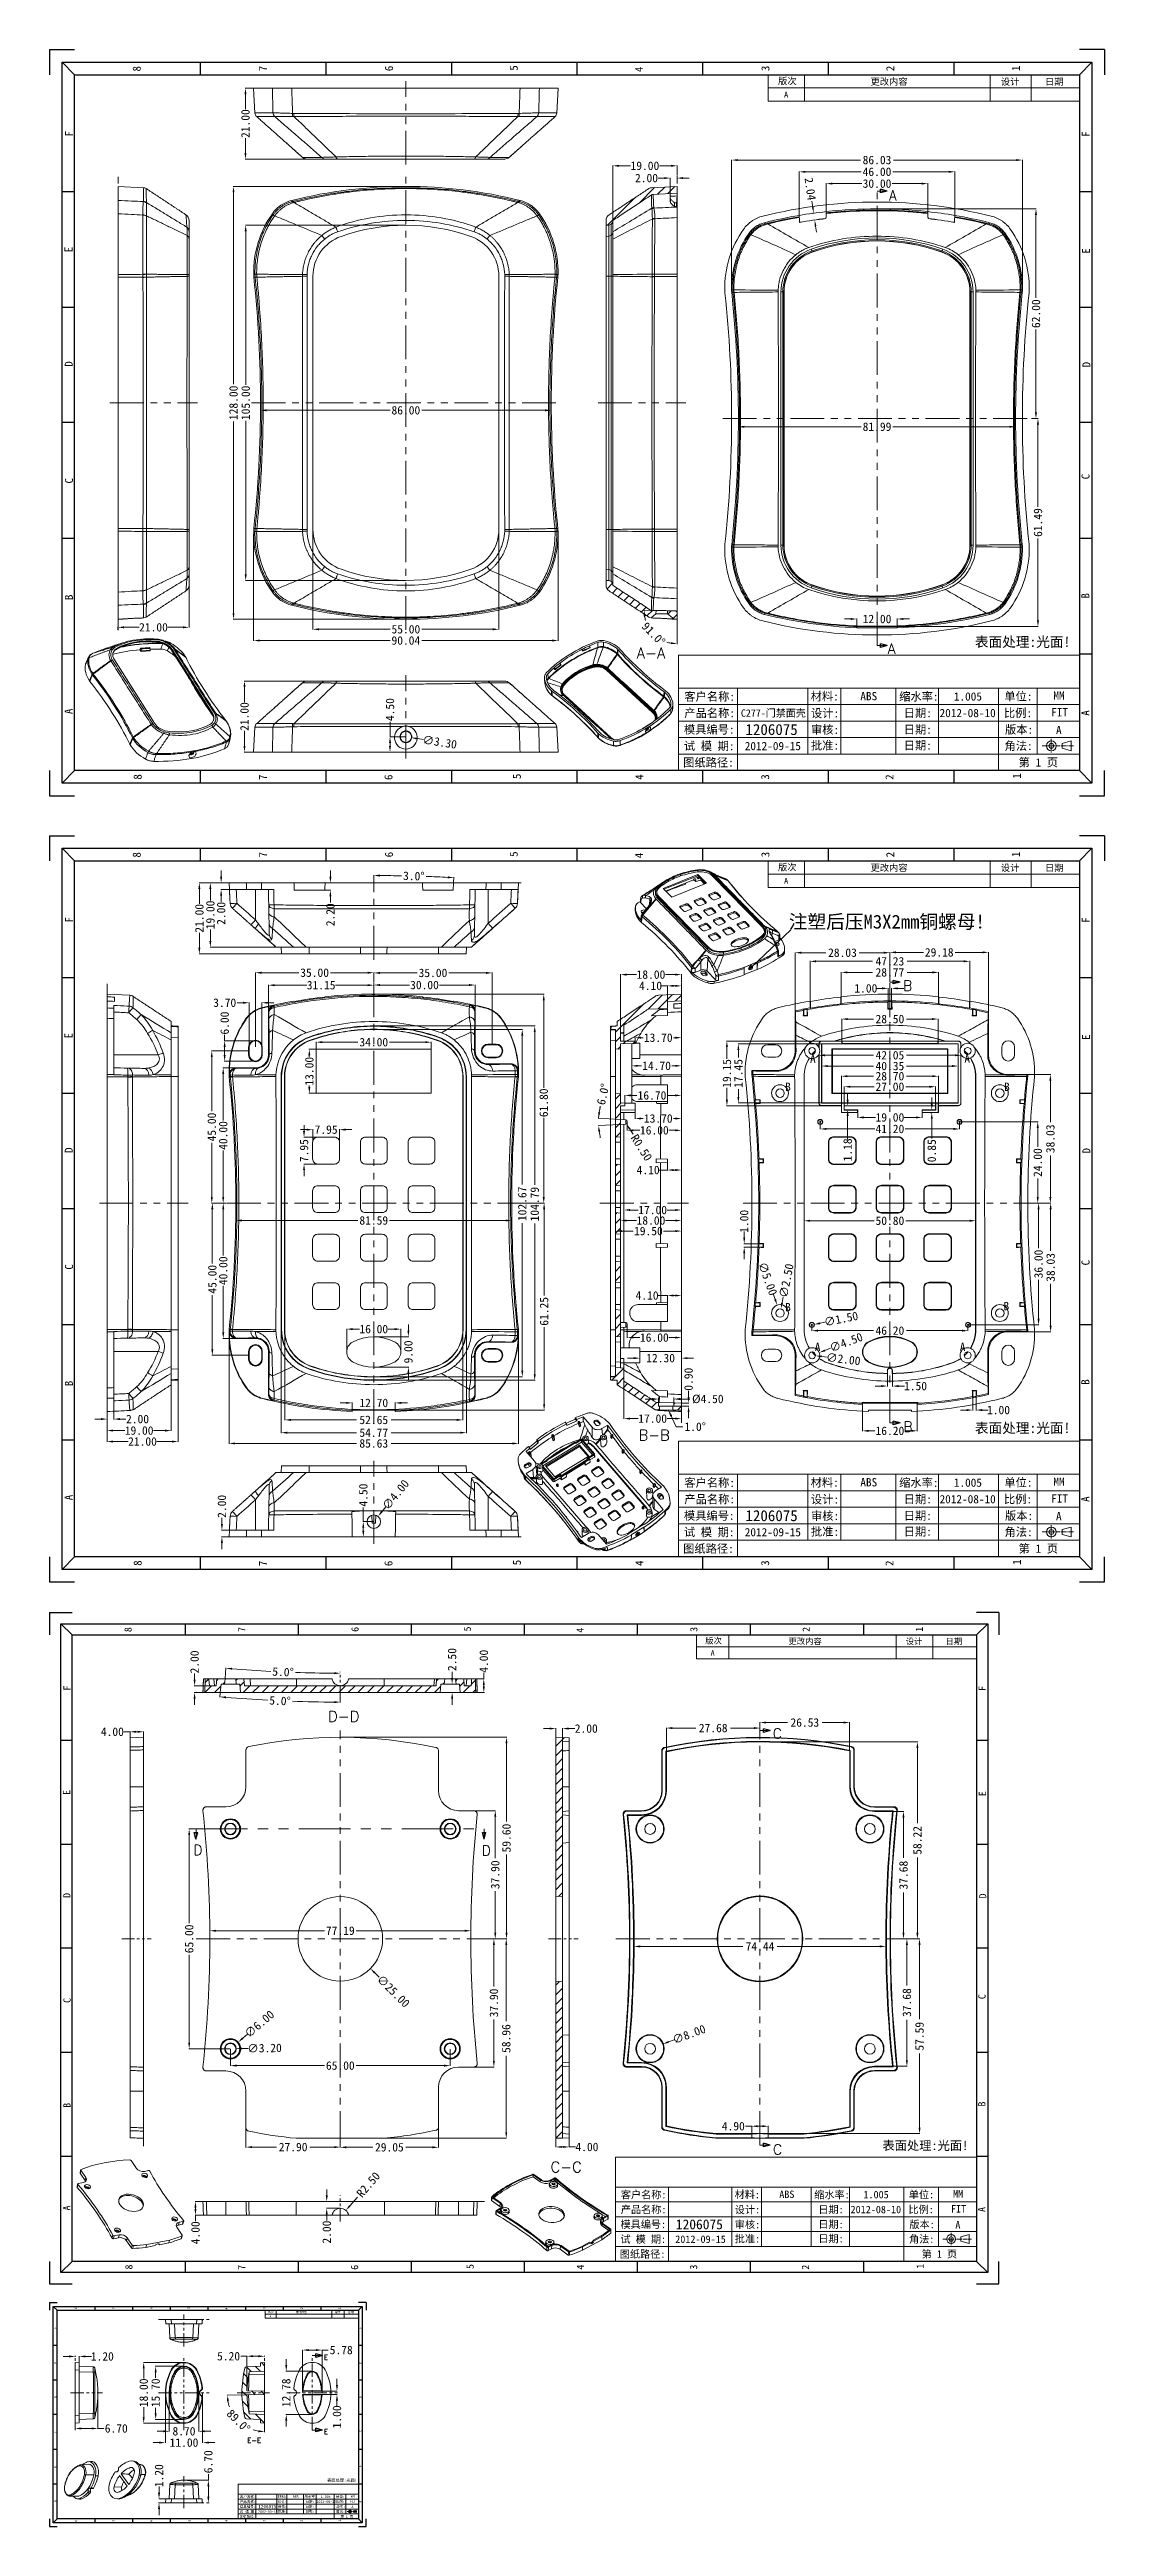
# Model space of a CAD drawing. Extents: x -40 to 272, y -118 to 614.
import ezdxf
from ezdxf.enums import TextEntityAlignment as Align

# ---------------------------------------------------------------- set-up
doc = ezdxf.new("R2010")
doc.units = 0
doc.header["$MEASUREMENT"] = 0
for name, pattern in [('CENTER', [2, 1.25, -0.25, 0.25, -0.25]), ('HIDDEN', [0.5, 0.25, -0.25]), ('PHANTOM', [2.5, 1.25, -0.25, 0.25, -0.25, 0.25, -0.25])]:
    doc.linetypes.add(name, pattern=pattern)
for name, color, linetype in [('10', 7, 'Continuous'), ('20', 7, 'Continuous'), ('30', 7, 'Continuous'), ('40', 7, 'Continuous'), ('50', 7, 'Continuous'), ('dtext', 4, 'Continuous'), ('TOP', 7, 'Continuous')]:
    doc.layers.add(name, color=color, linetype=linetype)
for name, color, linetype, lineweight in [('cool', 153, 'HIDDEN', 9), ('dim', 82, 'Continuous', 9), ('moldbase', 7, 'Continuous', 20)]:
    doc.layers.add(name, color=color, linetype=linetype, lineweight=lineweight)
doc.styles.add('blockfont', font='simplex.shx', dxfattribs={"bigfont": 'bigfont'})
doc.styles.add('仿宋', font='SIMFANG.TTF', dxfattribs={"width": 0.7})
doc.styles.add('宋体', font='SimSun.ttf', dxfattribs={"width": 0.7})
doc.dimstyles.new('3', dxfattribs={"dimtxt": 2.5, "dimasz": 1.8, "dimexe": 0.1, "dimexo": 0.1, "dimgap": 0.1, "dimtad": 0, "dimzin": 0, "dimdsep": 46, "dimtxsty": 'Standard', "dimcen": 0, "dimclrd": 4, "dimclre": 4, "dimclrt": 3, "dimadec": 1, "dimazin": 0, "dimtfac": 1, "dimtofl": 0, "dimtmove": 0, "dimatfit": 3, "dimfxl": 0.18, "dimtolj": 1, "dimtzin": 0, "dimlwd": 9, "dimlwe": 9, "dimarcsym": 0})
doc.dimstyles.new('4', dxfattribs={"dimtxt": 3, "dimasz": 2, "dimexe": 0.1, "dimexo": 0.1, "dimgap": 0.1, "dimtad": 0, "dimzin": 0, "dimdsep": 46, "dimtxsty": 'Standard', "dimcen": 0, "dimclrd": 4, "dimclre": 4, "dimclrt": 3, "dimadec": 1, "dimazin": 0, "dimtfac": 1, "dimtofl": 0, "dimtmove": 0, "dimatfit": 3, "dimfxl": 0.18, "dimtolj": 1, "dimtzin": 0, "dimlwd": 9, "dimlwe": 9, "dimarcsym": 0})

msp = doc.modelspace()

# ---------------------------------------------------------------- texts
at = {"layer": 'dim', "color": 3, "linetype": 'Continuous', "lineweight": 9, "insert": (148.008, 206.952), "char_height": 2.5, "attachment_point": 4}
msp.add_mtext('\\A1;1.0%%d', dxfattribs=at)
at = {"layer": 'dtext', "lineweight": 9, "style": '仿宋'}
for s, height, p in [('版次', 1.962, (175.684, 603.873)), ('更改内容', 1.962, (203.038, 603.703)), ('设计', 1.962, (241.57, 603.671)), ('日期', 1.962, (254.63, 603.671)), ('版次', 1.962, (175.684, 371.426)), ('更改内容', 1.962, (203.038, 371.257)), ('设计', 1.962, (241.57, 371.225)), ('日期', 1.962, (254.63, 371.225)), ('版次', 1.7658, (154.138, 142.803)), ('更改内容', 1.7658, (178.756, 142.65)), ('设计', 1.7658, (213.435, 142.621)), ('日期', 1.7658, (225.189, 142.621)), ('版次', 0.5886, (24.858, -55.106)), ('更改内容', 0.5886, (33.064, -55.157)), ('设计', 0.5886, (44.623, -55.167)), ('日期', 0.5886, (48.542, -55.167))]:
    msp.add_text(s, height=height, dxfattribs=at).set_placement(p)
at = {"layer": 'dtext', "color": 3, "lineweight": 9, "style": '宋体'}
for height, p in [(1.727, (177.463, 599.936)), (1.727, (177.463, 367.49)), (1.554, (155.739, 139.26)), (0.518, (25.392, -56.287))]:
    msp.add_text('A', height=height, dxfattribs=at).set_placement(p)
at = {"layer": 'dtext', "color": 1, "lineweight": 9, "style": '仿宋'}
for height, p in [(2.9553, (233.924, 437.545)), (2.9553, (233.924, 205.098)), (2.6598, (206.553, -6.893)), (0.8866, (42.33, -105.005))]:
    msp.add_text('表面处理:光面!', height=height, dxfattribs=at).set_placement(p)
at = {"layer": 'dtext', "color": 7, "lineweight": 9, "style": '仿宋'}
for s, height, p in [('客户名称:', 2.4426, (147.963, 421.628)), ('产品名称:', 2.4426, (147.963, 416.745)), ('材料:', 2.4426, (185.345, 421.694)), ('设计:', 2.4426, (185.416, 416.705)), ('缩水率:', 2.4426, (211.506, 421.628)), ('日期:', 2.4426, (212.862, 416.758)), ('单位:', 2.4426, (242.603, 421.694)), ('比例:', 2.4426, (242.496, 416.771)), ('模具编号:', 2.4426, (147.846, 411.888)), ('审核:', 2.4426, (185.416, 411.822)), ('日期:', 2.4426, (212.862, 411.875)), ('版本:', 2.4426, (242.81, 411.862)), ('图纸路径:', 2.4426, (147.62, 402.122)), ('试 模 期:', 2.4426, (147.846, 407.005)), ('批准:', 2.4426, (185.416, 407.166)), ('日期:', 2.4426, (212.862, 407.18)), ('角法:', 2.4426, (242.674, 407.044)), (' 第 1 页', 2.4426, (245.178, 402.161)), ('客户名称:', 2.4426, (147.963, 189.182)), ('材料:', 2.4426, (185.345, 189.248)), ('缩水率:', 2.4426, (211.506, 189.182)), ('单位:', 2.4426, (242.603, 189.248)), ('产品名称:', 2.4426, (147.963, 184.299)), ('设计:', 2.4426, (185.416, 184.259)), ('日期:', 2.4426, (212.862, 184.312)), ('比例:', 2.4426, (242.496, 184.325)), ('模具编号:', 2.4426, (147.846, 179.442)), ('试 模 期:', 2.4426, (147.846, 174.558)), ('批准:', 2.4426, (185.416, 174.72)), ('审核:', 2.4426, (185.416, 179.376)), ('日期:', 2.4426, (212.862, 179.429)), ('日期:', 2.4426, (212.862, 174.733)), ('角法:', 2.4426, (242.674, 174.598)), ('版本:', 2.4426, (242.81, 179.415)), ('图纸路径:', 2.4426, (147.62, 169.675)), (' 第 1 页', 2.4426, (245.178, 169.715)), ('客户名称:', 2.1984, (129.188, -21.217)), ('材料:', 2.1984, (162.832, -21.158)), ('缩水率:', 2.1984, (186.378, -21.217)), ('单位:', 2.1984, (214.365, -21.158)), ('模具编号:', 2.1984, (129.083, -29.984)), ('产品名称:', 2.1984, (129.188, -25.612)), ('设计:', 2.1984, (162.896, -25.648)), ('审核:', 2.1984, (162.896, -30.043)), ('日期:', 2.1984, (187.597, -25.6)), ('日期:', 2.1984, (187.597, -29.995)), ('比例:', 2.1984, (214.268, -25.589)), ('版本:', 2.1984, (214.551, -30.007)), ('图纸路径:', 2.1984, (128.88, -38.774)), ('试 模 期:', 2.1984, (129.083, -34.379)), ('批准:', 2.1984, (162.896, -34.233)), ('日期:', 2.1984, (187.597, -34.221)), ('角法:', 2.1984, (214.428, -34.343)), (' 第 1 页', 2.1984, (216.682, -38.738)), ('客户名称:', 0.7328, (16.541, -109.78)), ('材料:', 0.7328, (27.756, -109.76)), ('缩水率:', 0.7328, (35.604, -109.78)), ('单位:', 0.7328, (44.933, -109.76)), ('图纸路径:', 0.7328, (16.439, -115.632)), ('模具编号:', 0.7328, (16.506, -112.702)), ('试 模 期:', 0.7328, (16.506, -114.167)), ('产品名称:', 0.7328, (16.541, -111.245)), ('批准:', 0.7328, (27.777, -114.118)), ('设计:', 0.7328, (27.777, -111.257)), ('审核:', 0.7328, (27.777, -112.722)), ('日期:', 0.7328, (36.011, -111.241)), ('日期:', 0.7328, (36.011, -112.706)), ('日期:', 0.7328, (36.011, -114.114)), ('比例:', 0.7328, (44.901, -111.237)), ('角法:', 0.7328, (44.955, -114.155)), ('版本:', 0.7328, (44.996, -112.71)), (' 第 1 页', 0.7328, (45.706, -115.62))]:
    msp.add_text(s, height=height, dxfattribs=at).set_placement(p)
at = {"layer": 'dtext', "color": 4, "lineweight": 9, "style": '仿宋'}
for s, height, p in [('C277-门禁面壳', 2.1657, (164.703, 416.895)), ('ABS', 2.4426, (200.031, 421.763)), ('2012-08-10', 2.4426, (223.457, 416.772)), ('1.005', 2.4426, (227.691, 421.655)), ('FIT', 2.4426, (256.47, 416.984)), ('MM', 2.4426, (257.129, 421.93)), ('1206075', 3.2455, (166.05, 411.489)), ('A', 2.443, (257.892, 411.738)), ('2012-09-15', 2.4426, (165.844, 407.005)), ('ABS', 2.4426, (200.031, 189.317)), ('1.005', 2.4426, (227.691, 189.209)), ('MM', 2.4426, (257.129, 189.484)), ('2012-08-10', 2.4426, (223.457, 184.325)), ('FIT', 2.4426, (256.47, 184.538)), ('2012-09-15', 2.4426, (165.844, 174.559)), ('1206075', 3.2455, (166.05, 179.042)), ('A', 2.443, (257.892, 179.292)), ('ABS', 2.1984, (176.049, -21.096)), ('1.005', 2.1984, (200.943, -21.193)), ('MM', 2.1984, (227.438, -20.946)), ('1206075', 2.921, (145.466, -30.343)), ('2012-08-10', 2.1984, (197.133, -25.588)), ('FIT', 2.1984, (226.845, -25.397)), ('A', 2.198, (228.125, -30.119)), ('2012-09-15', 2.1984, (145.282, -34.378)), ('ABS', 0.7328, (32.162, -109.739)), ('1.005', 0.7328, (40.46, -109.772)), ('MM', 0.7328, (49.291, -109.689)), ('2012-09-15', 0.7328, (21.906, -114.167)), ('1206075', 0.9737, (21.967, -112.822)), ('2012-08-10', 0.7328, (39.19, -111.237)), ('FIT', 0.7328, (49.094, -111.173)), ('A', 0.733, (49.52, -112.747))]:
    msp.add_text(s, height=height, dxfattribs=at).set_placement(p)
at = {"layer": 'dtext', "color": 6, "lineweight": 9, "style": '仿宋'}
for s, height, p in [('注塑后压M3X2mm铜螺母!', 4.05167, (178.863, 354.27)), ('A', 2.443, (185.147, 314.538)), ('A', 2.443, (230.809, 314.574)), ('B', 2.443, (177.795, 306.253)), ('B', 2.443, (242.555, 306.253)), ('B', 2.443, (177.795, 241.084)), ('B', 2.443, (242.386, 241.42)), ('A', 2.443, (186.569, 229.323)), ('A', 2.443, (229.447, 229.323))]:
    msp.add_text(s, height=height, dxfattribs=at).set_placement(p)
at = {"layer": 'TOP', "color": 1, "linetype": 'Continuous', "lineweight": 9, "line_spacing_factor": 0.903614, "style": 'blockfont'}
for s, insert, char_height, attachment_point in [('\\W01.000;A', (208.488, 569.55), 3, 7), ('\\W01.000; \\H3.17;A-A\\H3.17;', (137.012, 434.155), 3.175, 8), ('\\W01.000;A', (208.114, 435.511), 3, 7), ('\\W01.000;B', (212.69, 335.884), 3, 7), ('\\W01.000; \\H3.17;B-B\\H3.17;', (137.965, 202.9), 3.175, 8), ('\\W01.000;B', (212.781, 205.479), 3, 7), ('\\W01.000; \\H3.17;D-D\\H3.17;', (46.159, 119.716), 3.175, 8), ('\\W01.000;C', (174.139, 114.774), 3, 7), ('\\W01.000;D', (2.793, 80.3), 3, 7), ('\\W01.000;D', (88.024, 80.147), 3, 7), ('\\W01.000;C', (174.193, -8.26), 3, 7), ('\\W01.000; \\H3.17;C-C\\H3.17;', (111.937, -13.525), 3.175, 8), ('\\W01.000;E', (41.357, -68.963), 1.5, 7), ('E-E', (18.7, -93.492), 1.5, 7), ('\\W01.000;E', (41.357, -90.963), 1.5, 7)]:
    msp.add_mtext(s, dxfattribs=dict(at, insert=insert, char_height=char_height, attachment_point=attachment_point))

# ---------------------------------------------------------------- blocks, each defined once
blk = doc.blocks.new('HATCH1')
at = {"color": 200, "linetype": 'Continuous'}
for p, q in [((171.22, 535.83), (179.32, 543.92)), ((180.59, 542.36), (185.19, 546.96)), ((186.06, 545), (188.18, 547.11)), ((189.05, 545.16), (191.16, 547.27)), ((171.12, 428.31), (172.77, 429.95)), ((172.7, 427.06), (174.15, 428.5)), ((174.41, 425.93), (175.85, 427.38)), ((176.11, 424.81), (177.55, 426.25)), ((177.81, 423.68), (179.26, 425.13)), ((179.52, 422.56), (180.96, 424)), ((181.22, 421.43), (182.67, 422.88)), ((182.93, 420.31), (184.55, 421.93)), ((189.14, 420.86), (190.11, 421.83)), ((190.67, 419.57), (191.81, 420.7))]:
    blk.add_line(p, q, dxfattribs=at)
blk = doc.blocks.new('HATCH3')
at = {"color": 200, "linetype": 'Continuous'}
for p, q in [((544.02, 532.55), (548.18, 536.7)), ((546.93, 532.62), (551.17, 536.85)), ((552.04, 534.89), (553.84, 536.7)), ((532.84, 527.03), (533.33, 527.51)), ((534.34, 525.7), (542.75, 534.1)), ((534.34, 522.87), (535.84, 524.37)), ((535.05, 520.76), (535.84, 521.54)), ((536.58, 522.29), (537.39, 523.09)), ((539.46, 522.34), (540.14, 523.01)), ((534.34, 505.91), (535.84, 507.41)), ((534.34, 503.08), (536.07, 504.81)), ((534.34, 500.25), (535.84, 501.75)), ((534.34, 497.43), (535.84, 498.93)), ((534.44, 494.7), (535.84, 496.1)), ((534.34, 486.12), (534.92, 486.69)), ((534.34, 483.29), (535.84, 484.79)), ((534.34, 480.46), (535.84, 481.96)), ((534.34, 471.98), (534.72, 472.36)), ((534.34, 469.16), (535.84, 470.66)), ((534.34, 466.33), (535.84, 467.83)), ((534.34, 457.85), (534.52, 458.03)), ((534.34, 455.02), (535.84, 456.52)), ((534.34, 452.19), (535.84, 453.69)), ((534.34, 440.89), (535.84, 442.39)), ((534.34, 438.06), (535.84, 439.56)), ((534.85, 435.74), (535.84, 436.73)), ((534.34, 423.92), (536.81, 426.4)), ((533.29, 422.88), (534.27, 423.86)), ((534.84, 421.6), (536.84, 423.6)), ((536.49, 420.42), (537.94, 421.86)), ((538.2, 419.3), (539.64, 420.74)), ((539.9, 418.17), (541.34, 419.61)), ((541.6, 417.05), (543.05, 418.49)), ((543.31, 415.92), (544.75, 417.36)), ((545.01, 414.8), (546.46, 416.24)), ((547.11, 414.06), (547.3, 414.25)), ((551.59, 415.71), (552, 416.13)), ((552.67, 413.97), (553.84, 415.13))]:
    blk.add_line(p, q, dxfattribs=at)
blk = doc.blocks.new('HATCH5')
at = {"color": 200, "linetype": 'Continuous'}
for p, q in [((199.67, 248), (202.23, 250.56)), ((199.67, 245.17), (201.67, 247.17)), ((199.67, 242.34), (201.67, 244.34)), ((199.67, 239.51), (201.67, 241.51)), ((199.67, 236.69), (201.67, 238.69)), ((199.67, 233.86), (201.67, 235.86)), ((199.67, 231.03), (201.67, 233.03)), ((199.67, 228.21), (201.67, 230.2)), ((199.67, 225.38), (201.67, 227.38)), ((199.67, 222.55), (201.67, 224.55)), ((199.67, 219.73), (201.67, 221.72)), ((199.67, 216.9), (201.67, 218.9)), ((199.67, 214.07), (201.67, 216.07)), ((199.67, 211.24), (201.67, 213.24)), ((199.67, 208.42), (201.67, 210.42)), ((199.67, 205.59), (201.67, 207.59)), ((200.53, 203.63), (201.67, 204.76)), ((199.67, 177.32), (200.8, 178.45)), ((199.67, 174.49), (201.67, 176.49)), ((199.67, 171.67), (201.67, 173.66)), ((199.67, 168.84), (201.67, 170.84)), ((199.67, 166.01), (201.67, 168.01)), ((199.67, 163.19), (201.67, 165.18)), ((199.67, 160.36), (201.67, 162.36)), ((199.67, 157.53), (201.67, 159.53)), ((199.67, 154.7), (201.67, 156.7)), ((199.67, 151.88), (201.67, 153.88)), ((199.67, 149.05), (201.67, 151.05)), ((199.67, 146.22), (201.67, 148.22)), ((199.67, 143.4), (201.67, 145.39)), ((199.67, 140.57), (201.67, 142.57)), ((199.67, 137.74), (201.67, 139.74)), ((199.67, 134.92), (201.67, 136.91)), ((199.67, 132.09), (201.67, 134.09))]:
    blk.add_line(p, q, dxfattribs=at)
blk = doc.blocks.new('HATCH7')
at = {"color": 200, "linetype": 'Continuous'}
for p, q in [((90.29, 280.22), (92.29, 282.22)), ((90.39, 283.15), (91.46, 284.22)), ((93.12, 280.22), (95.04, 282.13)), ((93.83, 283.75), (94.29, 284.22)), ((95.62, 282.72), (96.19, 283.28)), ((99.51, 283.77), (99.95, 284.22)), ((100.7, 282.14), (101.94, 283.38)), ((101.61, 280.22), (103.61, 282.22)), ((104.44, 280.22), (106.44, 282.22)), ((107.27, 280.22), (109.27, 282.22)), ((110.1, 280.22), (112.1, 282.22)), ((112.93, 280.22), (114.93, 282.22)), ((115.76, 280.22), (117.76, 282.22)), ((118.59, 280.22), (120.59, 282.22)), ((121.42, 280.22), (123.42, 282.22)), ((124.25, 280.22), (126.25, 282.22)), ((127.08, 280.22), (129.08, 282.22)), ((129.91, 280.22), (131.91, 282.22)), ((132.74, 280.22), (134.74, 282.22)), ((135.57, 280.22), (137.57, 282.22)), ((138.4, 280.22), (140.4, 282.22)), ((141.23, 280.22), (143.23, 282.22)), ((144.06, 280.22), (146.06, 282.22)), ((146.89, 280.22), (148.89, 282.22)), ((149.72, 280.22), (151.72, 282.22)), ((152.55, 280.22), (154.55, 282.22)), ((155.38, 280.22), (157.38, 282.22)), ((158.21, 280.22), (160.03, 282.04)), ((158.82, 283.66), (159.38, 284.22)), ((160.71, 282.72), (161.18, 283.19)), ((164.52, 283.69), (165.04, 284.22)), ((165.71, 282.06), (166.95, 283.3)), ((166.7, 280.22), (168.7, 282.22)), ((169.1, 282.62), (170.32, 283.84)), ((169.53, 280.22), (170.42, 281.11))]:
    blk.add_line(p, q, dxfattribs=at)
blk = doc.blocks.new('HATCH9')
at = {"color": 200, "linetype": 'Continuous'}
for p, q in [((429.6, 203.81), (432.31, 206.51)), ((430.85, 207.88), (432.87, 209.9)), ((434.48, 208.68), (436.16, 210.36)), ((437.61, 208.97), (439.11, 210.48)), ((438.05, 206.59), (439.17, 207.71)), ((440.38, 208.92), (441.78, 210.31)), ((442.94, 208.65), (444.21, 209.92)), ((444.86, 207.74), (446.3, 209.18)), ((444.95, 205), (446.4, 206.45)), ((438.1, 203.82), (439.12, 204.83)), ((446.58, 203.81), (447.52, 204.74))]:
    blk.add_line(p, q, dxfattribs=at)
blk = doc.blocks.new('ASSORTED_DRAFT1')
at = {"color": 13}
for p, q in [((264.09, 550.56, 264.09), (262.09, 551.09)), ((262.09, 550.02), (262.09, 551.09)), ((264.09, 550.56, 264.09), (262.09, 550.02))]:
    blk.add_line(p, q, dxfattribs=at)
blk = doc.blocks.new('ASSORTED_DRAFT2')
at = {"color": 13}
for p, q in [((264.09, 416.18, 264.09), (262.09, 416.72)), ((262.09, 415.64), (262.09, 416.72)), ((264.09, 416.18, 264.09), (262.09, 415.64))]:
    blk.add_line(p, q, dxfattribs=at)
blk = doc.blocks.new('ASSORTED_DRAFT3')
at = {"color": 13}
for p, q in [((624.76, 540.53, 624.76), (622.76, 541.06)), ((622.76, 539.99), (622.76, 541.06)), ((624.76, 540.53, 624.76), (622.76, 539.99))]:
    blk.add_line(p, q, dxfattribs=at)
blk = doc.blocks.new('ASSORTED_DRAFT4')
at = {"color": 13}
for p, q in [((624.76, 410.19, 624.76), (622.76, 410.73)), ((622.76, 409.66), (622.76, 410.73)), ((624.76, 410.19, 624.76), (622.76, 409.66))]:
    blk.add_line(p, q, dxfattribs=at)
blk = doc.blocks.new('ASSORTED_DRAFT5')
at = {"color": 13}
for p, q in [((272.75, 252.65, 272.75), (270.75, 253.19)), ((270.75, 252.11), (270.75, 253.19)), ((272.75, 252.65, 272.75), (270.75, 252.11))]:
    blk.add_line(p, q, dxfattribs=at)
blk = doc.blocks.new('ASSORTED_DRAFT6')
at = {"color": 13}
for p, q in [((272.75, 130.09, 272.75), (270.75, 130.62)), ((270.75, 129.55), (270.75, 130.62)), ((272.75, 130.09, 272.75), (270.75, 129.55))]:
    blk.add_line(p, q, dxfattribs=at)
blk = doc.blocks.new('ASSORTED_DRAFT7')
at = {"color": 13}
for p, q in [((172.92, 220.55, 172.92), (172.39, 222.55)), ((172.39, 222.55), (173.46, 222.55)), ((172.92, 220.55, 172.92), (173.46, 222.55))]:
    blk.add_line(p, q, dxfattribs=at)
blk = doc.blocks.new('ASSORTED_DRAFT8')
at = {"color": 13}
for p, q in [((87.69, 220.55, 87.69), (87.16, 222.55)), ((87.16, 222.55), (88.23, 222.55)), ((87.69, 220.55, 87.69), (88.23, 222.55))]:
    blk.add_line(p, q, dxfattribs=at)
blk = doc.blocks.new('ASSORTED_DRAFT9')
at = {"color": 13}
for p, q in [((449.6, 175.66, 449.6), (449.07, 177.66)), ((449.07, 177.66), (450.14, 177.66)), ((449.6, 175.66, 449.6), (450.14, 177.66))]:
    blk.add_line(p, q, dxfattribs=at)
blk = doc.blocks.new('ASSORTED_DRAFT10')
at = {"color": 13}
for p, q in [((427.6, 175.66, 427.6), (427.07, 177.66)), ((427.07, 177.66), (428.14, 177.66)), ((427.6, 175.66, 427.6), (428.14, 177.66))]:
    blk.add_line(p, q, dxfattribs=at)
blk = doc.blocks.new('7')
at = {"color": 8}
for p, q in [((2005.95, 533.19), (2015.95, 533.19)), ((2005.95, 533.19), (2005.95, 523.19)), ((2425.95, 533.19), (2415.95, 533.19)), ((2425.95, 533.19), (2425.95, 523.19)), ((2005.95, 246.19), (2005.95, 236.19)), ((2425.95, 236.19), (2425.95, 246.19)), ((2005.95, 236.19), (2015.95, 236.19)), ((2415.95, 236.19), (2425.95, 236.19))]:
    blk.add_line(p, q, dxfattribs=at)
for p, q in [((2065.95, 528.19), (2065.95, 523.19)), ((2115.95, 528.19), (2115.95, 523.19)), ((2165.95, 528.19), (2165.95, 523.19)), ((2215.95, 528.19), (2215.95, 523.19)), ((2265.95, 528.19), (2265.95, 523.19)), ((2315.95, 528.19), (2315.95, 523.19)), ((2365.95, 528.19), (2365.95, 523.19)), ((2010.95, 476.69), (2015.95, 476.69)), ((2415.95, 476.69), (2420.95, 476.69)), ((2010.95, 430.69), (2015.95, 430.69)), ((2415.95, 430.69), (2420.95, 430.69)), ((2015.95, 384.69), (2010.95, 384.69)), ((2420.95, 384.69), (2415.95, 384.69)), ((2010.95, 338.69), (2015.95, 338.69)), ((2415.95, 338.69), (2420.95, 338.69)), ((2010.95, 292.69), (2015.95, 292.69)), ((2415.95, 292.69), (2420.95, 292.69)), ((2065.95, 246.19), (2065.95, 241.19)), ((2115.95, 246.19), (2115.95, 241.19)), ((2165.95, 246.19), (2165.95, 241.19)), ((2215.95, 246.19), (2215.95, 241.19)), ((2265.95, 246.19), (2265.95, 241.19)), ((2315.95, 246.19), (2315.95, 241.19)), ((2365.95, 246.19), (2365.95, 241.19))]:
    blk.add_line(p, q)
for points in [[(2420.95, 241.19), (2010.95, 241.19), (2010.95, 528.19), (2420.95, 528.19)], [(2415.95, 246.19), (2015.95, 246.19), (2015.95, 523.19), (2415.95, 523.19)]]:
    blk.add_lwpolyline(points, close=True)
at = {"layer": 'moldbase'}
for p, q in [((2015.95, 523.19), (2010.95, 528.19)), ((2415.95, 523.19), (2420.95, 528.19)), ((2015.95, 246.19), (2010.95, 241.19)), ((2415.95, 246.19), (2420.95, 241.19))]:
    blk.add_line(p, q, dxfattribs=at)
at = {"style": '宋体'}
for s, p in [('8', (2040.68, 525.55)), ('7', (2090.98, 525.61)), ('6', (2141.1, 525.67)), ('5', (2190.78, 525.86)), ('4', (2240.62, 525.31)), ('3', (2290.97, 525.69)), ('2', (2340.66, 525.65)), ('1', (2390.7, 525.72)), ('F', (2013.73, 499.72)), ('F', (2418.51, 499.58)), ('E', (2013.51, 453.59)), ('E', (2418.59, 453)), ('D', (2013.59, 408.03)), ('D', (2418.74, 407.79)), ('C', (2013.7, 361.55)), ('C', (2418.42, 363.23)), ('B', (2013.65, 315.18)), ('B', (2418.34, 315.76)), ('A', (2013.54, 269.78)), ('A', (2418.32, 269.13)), ('8', (2041.05, 243.68)), ('7', (2090.91, 243.53)), ('6', (2140.91, 243.54)), ('5', (2192.02, 243.9)), ('4', (2240.76, 243.63)), ('3', (2290.87, 243.67)), ('2', (2340.34, 243.62)), ('1', (2391.09, 244.05))]:
    blk.add_text(s, height=3.2, rotation=90, dxfattribs=at).set_placement(p, align=Align.MIDDLE)
blk = doc.blocks.new('*D16')
at = {"color": 4, "linetype": 'Continuous', "lineweight": 9}
for p, q in [((-4.36, -78.8), (-4.36, -90.17)), ((4.34, -78.8), (4.34, -90.17)), ((-6.16, -90.07), (-7.96, -90.07)), ((6.14, -90.07), (7.94, -90.07))]:
    blk.add_line(p, q, dxfattribs=at)
for points in [[(-6.16, -89.77), (-6.16, -90.37), (-4.36, -90.07)], [(6.14, -89.77), (6.14, -90.37), (4.34, -90.07)]]:
    blk.add_solid(points, dxfattribs=at)
at = {"layer": 'Defpoints', "color": 0, "linetype": 'Continuous', "lineweight": 9}
for p in [(-4.36, -78.7), (4.34, -78.7), (4.34, -90.07)]:
    blk.add_point(p, dxfattribs=at)
at = {"color": 3, "linetype": 'Continuous', "lineweight": 9, "insert": (-0.01, -90.07), "char_height": 2.5, "attachment_point": 5}
blk.add_mtext('\\A1;8.70', dxfattribs=at)
blk = doc.blocks.new('*D17')
at = {"color": 4, "linetype": 'Continuous', "lineweight": 9}
for p, q in [((-5.51, -78.8), (-5.51, -93.52)), ((5.49, -78.8), (5.49, -93.52)), ((-7.31, -93.42), (-9.11, -93.42)), ((7.29, -93.42), (9.09, -93.42))]:
    blk.add_line(p, q, dxfattribs=at)
for points in [[(-7.31, -93.12), (-7.31, -93.72), (-5.51, -93.42)], [(7.29, -93.12), (7.29, -93.72), (5.49, -93.42)]]:
    blk.add_solid(points, dxfattribs=at)
at = {"layer": 'Defpoints', "color": 0, "linetype": 'Continuous', "lineweight": 9}
for p in [(-5.51, -78.7), (5.49, -78.7), (5.49, -93.42)]:
    blk.add_point(p, dxfattribs=at)
at = {"color": 3, "linetype": 'Continuous', "lineweight": 9, "insert": (-0.01, -93.42), "char_height": 2.5, "attachment_point": 5}
blk.add_mtext('\\A1;11.00', dxfattribs=at)
blk = doc.blocks.new('*D18')
at = {"color": 4, "linetype": 'Continuous', "lineweight": 9}
for p, q in [((-0.11, -70.85), (-8.49, -70.85)), ((-8.39, -72.65), (-8.39, -74.22)), ((-0.11, -86.55), (-8.49, -86.55)), ((-8.39, -84.75), (-8.39, -83.17))]:
    blk.add_line(p, q, dxfattribs=at)
for points in [[(-8.69, -72.65), (-8.09, -72.65), (-8.39, -70.85)], [(-8.69, -84.75), (-8.09, -84.75), (-8.39, -86.55)]]:
    blk.add_solid(points, dxfattribs=at)
at = {"layer": 'Defpoints', "color": 0, "linetype": 'Continuous', "lineweight": 9}
for p in [(-8.39, -70.85), (-0.01, -70.85), (-0.01, -86.55)]:
    blk.add_point(p, dxfattribs=at)
at = {"color": 3, "linetype": 'Continuous', "lineweight": 9, "insert": (-8.39, -78.7), "char_height": 2.5, "attachment_point": 5, "rotation": 90}
blk.add_mtext('\\A1;15.70', dxfattribs=at)
blk = doc.blocks.new('*D19')
at = {"color": 4, "linetype": 'Continuous', "lineweight": 9}
for p, q in [((-0.11, -69.7), (-12.03, -69.7)), ((-11.93, -71.5), (-11.93, -74.43)), ((-0.11, -87.7), (-12.03, -87.7)), ((-11.93, -85.9), (-11.93, -82.96))]:
    blk.add_line(p, q, dxfattribs=at)
for points in [[(-12.23, -71.5), (-11.63, -71.5), (-11.93, -69.7)], [(-12.23, -85.9), (-11.63, -85.9), (-11.93, -87.7)]]:
    blk.add_solid(points, dxfattribs=at)
at = {"layer": 'Defpoints', "color": 0, "linetype": 'Continuous', "lineweight": 9}
for p in [(-11.93, -69.7), (-0.01, -69.7), (-0.01, -87.7)]:
    blk.add_point(p, dxfattribs=at)
at = {"color": 3, "linetype": 'Continuous', "lineweight": 9, "insert": (-11.93, -78.7), "char_height": 2.5, "attachment_point": 5, "rotation": 90}
blk.add_mtext('\\A1;18.00', dxfattribs=at)
blk = doc.blocks.new('*D20')
at = {"color": 4, "linetype": 'Continuous', "lineweight": 9}
for p, q in [((35.06, -78.6), (35.06, -65.95)), ((36.86, -66.05), (39.04, -66.05)), ((40.84, -78.6), (40.84, -65.95)), ((40.84, -66.05), (42.64, -66.05))]:
    blk.add_line(p, q, dxfattribs=at)
for points in [[(36.86, -65.75), (36.86, -66.35), (35.06, -66.05)], [(39.04, -65.75), (39.04, -66.35), (40.84, -66.05)]]:
    blk.add_solid(points, dxfattribs=at)
at = {"layer": 'Defpoints', "color": 0, "linetype": 'Continuous', "lineweight": 9}
for p in [(40.84, -66.05), (35.06, -78.7), (40.84, -78.7)]:
    blk.add_point(p, dxfattribs=at)
at = {"color": 3, "linetype": 'Continuous', "lineweight": 9, "insert": (46.49, -66.05), "char_height": 2.5, "attachment_point": 5}
blk.add_mtext('\\A1;5.78', dxfattribs=at)
blk = doc.blocks.new('*D21')
at = {"color": 4, "linetype": 'Continuous', "lineweight": 9}
for p, q in [((40.93, -78.2), (45.33, -78.2)), ((40.93, -79.2), (45.33, -79.2)), ((45.23, -76.4), (45.23, -74.6)), ((45.23, -81), (45.23, -82.8))]:
    blk.add_line(p, q, dxfattribs=at)
for points in [[(44.93, -76.4), (45.53, -76.4), (45.23, -78.2)], [(44.93, -81), (45.53, -81), (45.23, -79.2)]]:
    blk.add_solid(points, dxfattribs=at)
at = {"layer": 'Defpoints', "color": 0, "linetype": 'Continuous', "lineweight": 9}
for p in [(40.83, -78.2), (40.83, -79.2), (45.23, -79.2)]:
    blk.add_point(p, dxfattribs=at)
at = {"color": 3, "linetype": 'Continuous', "lineweight": 9, "insert": (45.23, -85.81), "char_height": 2.5, "attachment_point": 5, "rotation": 90}
blk.add_mtext('\\A1;1.00', dxfattribs=at)
blk = doc.blocks.new('*D22')
at = {"color": 4, "linetype": 'Continuous', "lineweight": 9}
for p, q in [((37.85, -72.3), (30.13, -72.3)), ((30.23, -70.5), (30.23, -68.7)), ((37.85, -85.09), (30.13, -85.09)), ((30.23, -86.89), (30.23, -88.69))]:
    blk.add_line(p, q, dxfattribs=at)
for points in [[(29.93, -70.5), (30.53, -70.5), (30.23, -72.3)], [(29.93, -86.89), (30.53, -86.89), (30.23, -85.09)]]:
    blk.add_solid(points, dxfattribs=at)
at = {"layer": 'Defpoints', "color": 0, "linetype": 'Continuous', "lineweight": 9}
for p in [(30.23, -72.3), (37.95, -72.3), (37.95, -85.09)]:
    blk.add_point(p, dxfattribs=at)
at = {"color": 3, "linetype": 'Continuous', "lineweight": 9, "insert": (30.23, -78.7), "char_height": 2.5, "attachment_point": 5, "rotation": 90}
blk.add_mtext('\\A1;12.78', dxfattribs=at)
blk = doc.blocks.new('*D23')
at = {"color": 4, "linetype": 'Continuous', "lineweight": 9}
for p, q in [((-7.39, -108.23), (-7.39, -106.43)), ((-5.51, -110.03), (-7.49, -110.03)), ((-7.41, -111.23), (-7.29, -111.23)), ((-7.39, -113.03), (-7.39, -114.83))]:
    blk.add_line(p, q, dxfattribs=at)
for points in [[(-7.69, -108.23), (-7.09, -108.23), (-7.39, -110.03)], [(-7.69, -113.03), (-7.09, -113.03), (-7.39, -111.23)]]:
    blk.add_solid(points, dxfattribs=at)
at = {"layer": 'Defpoints', "color": 0, "linetype": 'Continuous', "lineweight": 9}
for p in [(-7.51, -111.23), (-7.39, -110.03), (-5.41, -110.03)]:
    blk.add_point(p, dxfattribs=at)
at = {"color": 3, "linetype": 'Continuous', "lineweight": 9, "insert": (-7.39, -103.2), "char_height": 2.5, "attachment_point": 5, "rotation": 90}
blk.add_mtext('\\A1;1.20', dxfattribs=at)
blk = doc.blocks.new('*D24')
at = {"color": 4, "linetype": 'Continuous', "lineweight": 9}
for p, q in [((0.09, -104.52), (7.29, -104.52)), ((7.19, -104.52), (7.19, -102.72)), ((7.19, -109.43), (7.19, -106.32)), ((7.39, -111.23), (7.09, -111.23))]:
    blk.add_line(p, q, dxfattribs=at)
for points in [[(6.89, -106.32), (7.49, -106.32), (7.19, -104.52)], [(6.89, -109.43), (7.49, -109.43), (7.19, -111.23)]]:
    blk.add_solid(points, dxfattribs=at)
at = {"layer": 'Defpoints', "color": 0, "linetype": 'Continuous', "lineweight": 9}
for p in [(-0.01, -104.52), (7.19, -104.52), (7.49, -111.23)]:
    blk.add_point(p, dxfattribs=at)
at = {"color": 3, "linetype": 'Continuous', "lineweight": 9, "insert": (7.19, -99.08), "char_height": 2.5, "attachment_point": 5, "rotation": 90}
blk.add_mtext('\\A1;6.70', dxfattribs=at)
blk = doc.blocks.new('*D25')
at = {"color": 4, "linetype": 'Continuous', "lineweight": 9}
for p, q in [((-33.99, -67.94), (-35.79, -67.94)), ((-32.19, -67.8), (-32.19, -68.04)), ((-30.99, -69.7), (-30.99, -67.84)), ((-29.19, -67.94), (-27.39, -67.94))]:
    blk.add_line(p, q, dxfattribs=at)
for points in [[(-33.99, -67.64), (-33.99, -68.24), (-32.19, -67.94)], [(-29.19, -67.64), (-29.19, -68.24), (-30.99, -67.94)]]:
    blk.add_solid(points, dxfattribs=at)
at = {"layer": 'Defpoints', "color": 0, "linetype": 'Continuous', "lineweight": 9}
for p in [(-32.19, -67.7), (-30.99, -67.94), (-30.99, -69.8)]:
    blk.add_point(p, dxfattribs=at)
at = {"color": 3, "linetype": 'Continuous', "lineweight": 9, "insert": (-24.16, -67.94), "char_height": 2.5, "attachment_point": 5}
blk.add_mtext('\\A1;1.20', dxfattribs=at)
blk = doc.blocks.new('*D26')
at = {"color": 4, "linetype": 'Continuous', "lineweight": 9}
for p, q in [((-25.49, -78.8), (-25.49, -89.33)), ((-32.19, -89.6), (-32.19, -89.13)), ((-30.39, -89.23), (-27.29, -89.23)), ((-25.49, -89.23), (-23.69, -89.23))]:
    blk.add_line(p, q, dxfattribs=at)
for points in [[(-30.39, -88.93), (-30.39, -89.53), (-32.19, -89.23)], [(-27.29, -88.93), (-27.29, -89.53), (-25.49, -89.23)]]:
    blk.add_solid(points, dxfattribs=at)
at = {"layer": 'Defpoints', "color": 0, "linetype": 'Continuous', "lineweight": 9}
for p in [(-25.49, -78.7), (-32.19, -89.7), (-25.49, -89.23)]:
    blk.add_point(p, dxfattribs=at)
at = {"color": 3, "linetype": 'Continuous', "lineweight": 9, "insert": (-20.04, -89.23), "char_height": 2.5, "attachment_point": 5}
blk.add_mtext('\\A1;6.70', dxfattribs=at)
blk = doc.blocks.new('*D27')
at = {"color": 4, "linetype": 'Continuous', "lineweight": 9}
for p, q in [((18.62, -67.88), (16.82, -67.88)), ((18.62, -78), (18.62, -67.78)), ((22.02, -67.88), (20.42, -67.88)), ((23.82, -67.8), (23.82, -67.98))]:
    blk.add_line(p, q, dxfattribs=at)
for points in [[(20.42, -67.58), (20.42, -68.18), (18.62, -67.88)], [(22.02, -67.58), (22.02, -68.18), (23.82, -67.88)]]:
    blk.add_solid(points, dxfattribs=at)
at = {"layer": 'Defpoints', "color": 0, "linetype": 'Continuous', "lineweight": 9}
for p in [(18.62, -67.88), (23.82, -67.7), (18.62, -78.1)]:
    blk.add_point(p, dxfattribs=at)
at = {"color": 3, "linetype": 'Continuous', "lineweight": 9, "insert": (13.18, -67.88), "char_height": 2.5, "attachment_point": 5}
blk.add_mtext('\\A1;5.20', dxfattribs=at)
blk = doc.blocks.new('*D28')
at = {"color": 4, "linetype": 'Continuous', "lineweight": 9}
for p, q in [((18.52, -79.29), (12.72, -79.39)), ((23.82, -89.8), (23.82, -90.3))]:
    blk.add_line(p, q, dxfattribs=at)
for start, end in [(190.38218, 199.1081), (251.8919, 260.61782)]:
    blk.add_arc((23.82, -79.2), 11, start, end, dxfattribs=at)
for points in [[(12.7, -81.21), (13.29, -81.15), (12.82, -79.39)], [(22.05, -89.75), (22, -90.35), (23.82, -90.2)]]:
    blk.add_solid(points, dxfattribs=at)
at = {"layer": 'Defpoints', "color": 0, "linetype": 'Continuous', "lineweight": 9}
for p in [(23.82, -67.7), (18.62, -79.29), (23.82, -79.2), (14.35, -84.81), (23.82, -89.7)]:
    blk.add_point(p, dxfattribs=at)
at = {"color": 3, "linetype": 'Continuous', "lineweight": 9, "insert": (16.11, -87.04), "char_height": 2.5, "attachment_point": 5, "rotation": 315.5}
blk.add_mtext('\\A1;89.0°', dxfattribs=at)
blk = doc.blocks.new('*D29')
at = {"color": 4, "linetype": 'Continuous', "lineweight": 9}
for p, q in [((38.11, 472.17), (38.11, 442.64)), ((93.11, 472.17), (93.11, 442.64)), ((39.91, 442.74), (60.93, 442.74)), ((91.31, 442.74), (70.29, 442.74))]:
    blk.add_line(p, q, dxfattribs=at)
for points in [[(39.91, 443.04), (39.91, 442.44), (38.11, 442.74)], [(91.31, 443.04), (91.31, 442.44), (93.11, 442.74)]]:
    blk.add_solid(points, dxfattribs=at)
at = {"layer": 'Defpoints', "color": 0, "linetype": 'Continuous', "lineweight": 9}
for p in [(38.11, 472.27), (93.11, 472.27), (93.11, 442.74)]:
    blk.add_point(p, dxfattribs=at)
at = {"color": 3, "linetype": 'Continuous', "lineweight": 9, "insert": (65.61, 442.74), "char_height": 2.5, "attachment_point": 5}
blk.add_mtext('\\A1;55.00', dxfattribs=at)
blk = doc.blocks.new('*D30')
at = {"color": 4, "linetype": 'Continuous', "lineweight": 9}
for p, q in [((20.59, 470.95), (20.59, 439.32)), ((110.63, 470.95), (110.63, 439.32)), ((22.39, 439.42), (60.93, 439.42)), ((108.83, 439.42), (70.29, 439.42))]:
    blk.add_line(p, q, dxfattribs=at)
for points in [[(22.39, 439.72), (22.39, 439.12), (20.59, 439.42)], [(108.83, 439.72), (108.83, 439.12), (110.63, 439.42)]]:
    blk.add_solid(points, dxfattribs=at)
at = {"layer": 'Defpoints', "color": 0, "linetype": 'Continuous', "lineweight": 9}
for p in [(20.59, 471.05), (110.63, 471.05), (110.63, 439.42)]:
    blk.add_point(p, dxfattribs=at)
at = {"color": 3, "linetype": 'Continuous', "lineweight": 9, "insert": (65.61, 439.42), "char_height": 2.5, "attachment_point": 5}
blk.add_mtext('\\A1;90.04', dxfattribs=at)
blk = doc.blocks.new('*D31')
at = {"color": 4, "linetype": 'Continuous', "lineweight": 9}
for p, q in [((22.61, 509.6), (22.61, 507.39)), ((24.41, 507.49), (60.93, 507.49)), ((106.81, 507.49), (70.29, 507.49)), ((108.61, 509.6), (108.61, 507.39))]:
    blk.add_line(p, q, dxfattribs=at)
for points in [[(24.41, 507.79), (24.41, 507.19), (22.61, 507.49)], [(106.81, 507.79), (106.81, 507.19), (108.61, 507.49)]]:
    blk.add_solid(points, dxfattribs=at)
at = {"layer": 'Defpoints', "color": 0, "linetype": 'Continuous', "lineweight": 9}
for p in [(22.61, 509.7), (108.61, 509.7), (108.61, 507.49)]:
    blk.add_point(p, dxfattribs=at)
at = {"color": 3, "linetype": 'Continuous', "lineweight": 9, "insert": (65.61, 507.49), "char_height": 2.5, "attachment_point": 5}
blk.add_mtext('\\A1;86.00', dxfattribs=at)
blk = doc.blocks.new('*D32')
at = {"color": 4, "linetype": 'Continuous', "lineweight": 9}
for p, q in [((65.51, 562.2), (18.14, 562.2)), ((18.24, 560.4), (18.24, 515.01)), ((18.24, 459), (18.24, 504.39)), ((65.51, 457.2), (18.14, 457.2))]:
    blk.add_line(p, q, dxfattribs=at)
for points in [[(17.94, 560.4), (18.54, 560.4), (18.24, 562.2)], [(17.94, 459), (18.54, 459), (18.24, 457.2)]]:
    blk.add_solid(points, dxfattribs=at)
at = {"layer": 'Defpoints', "color": 0, "linetype": 'Continuous', "lineweight": 9}
for p in [(18.24, 562.2), (65.61, 562.2), (65.61, 457.2)]:
    blk.add_point(p, dxfattribs=at)
at = {"color": 3, "linetype": 'Continuous', "lineweight": 9, "insert": (18.24, 509.7), "char_height": 2.5, "attachment_point": 5, "rotation": 90}
blk.add_mtext('\\A1;105.00', dxfattribs=at)
blk = doc.blocks.new('*D33')
at = {"color": 4, "linetype": 'Continuous', "lineweight": 9}
for p, q in [((65.51, 573.7), (14.54, 573.7)), ((14.64, 571.9), (14.64, 515.22)), ((14.64, 447.5), (14.64, 504.18)), ((65.51, 445.7), (14.54, 445.7))]:
    blk.add_line(p, q, dxfattribs=at)
for points in [[(14.34, 571.9), (14.94, 571.9), (14.64, 573.7)], [(14.34, 447.5), (14.94, 447.5), (14.64, 445.7)]]:
    blk.add_solid(points, dxfattribs=at)
at = {"layer": 'Defpoints', "color": 0, "linetype": 'Continuous', "lineweight": 9}
for p in [(14.64, 573.7), (65.61, 573.7), (65.61, 445.7)]:
    blk.add_point(p, dxfattribs=at)
at = {"color": 3, "linetype": 'Continuous', "lineweight": 9, "insert": (14.64, 509.7), "char_height": 2.5, "attachment_point": 5, "rotation": 90}
blk.add_mtext('\\A1;128.00', dxfattribs=at)
blk = doc.blocks.new('*D34')
at = {"color": 4, "linetype": 'Continuous', "lineweight": 9}
for p, q in [((163.96, 504.96), (163.96, 502.53)), ((165.76, 502.63), (200.27, 502.63)), ((244.15, 502.63), (209.64, 502.63)), ((245.95, 504.96), (245.95, 502.53))]:
    blk.add_line(p, q, dxfattribs=at)
for points in [[(165.76, 502.93), (165.76, 502.33), (163.96, 502.63)], [(244.15, 502.93), (244.15, 502.33), (245.95, 502.63)]]:
    blk.add_solid(points, dxfattribs=at)
at = {"layer": 'Defpoints', "color": 0, "linetype": 'Continuous', "lineweight": 9}
for p in [(163.96, 505.06), (245.95, 505.06), (245.95, 502.63)]:
    blk.add_point(p, dxfattribs=at)
at = {"color": 3, "linetype": 'Continuous', "lineweight": 9, "insert": (204.96, 502.63), "char_height": 2.5, "attachment_point": 5}
blk.add_mtext('\\A1;81.99', dxfattribs=at)
blk = doc.blocks.new('*D35')
at = {"color": 4, "linetype": 'Continuous', "lineweight": 9}
for p, q in [((189.96, 566.33), (189.96, 574.62)), ((191.76, 574.52), (200.48, 574.52)), ((218.16, 574.52), (209.43, 574.52)), ((219.96, 566.34), (219.96, 574.62))]:
    blk.add_line(p, q, dxfattribs=at)
for points in [[(191.76, 574.82), (191.76, 574.22), (189.96, 574.52)], [(218.16, 574.82), (218.16, 574.22), (219.96, 574.52)]]:
    blk.add_solid(points, dxfattribs=at)
at = {"layer": 'Defpoints', "color": 0, "linetype": 'Continuous', "lineweight": 9}
for p in [(219.96, 574.52), (189.96, 566.23), (219.96, 566.24)]:
    blk.add_point(p, dxfattribs=at)
at = {"color": 3, "linetype": 'Continuous', "lineweight": 9, "insert": (204.96, 574.52), "char_height": 2.5, "attachment_point": 5}
blk.add_mtext('\\A1;30.00', dxfattribs=at)
blk = doc.blocks.new('*D36')
at = {"color": 4, "linetype": 'Continuous', "lineweight": 9}
for p, q in [((181.96, 565.22), (181.96, 578.11)), ((183.76, 578.01), (200.27, 578.01)), ((226.16, 578.01), (209.64, 578.01)), ((227.96, 565.22), (227.96, 578.11))]:
    blk.add_line(p, q, dxfattribs=at)
for points in [[(183.76, 578.31), (183.76, 577.71), (181.96, 578.01)], [(226.16, 578.31), (226.16, 577.71), (227.96, 578.01)]]:
    blk.add_solid(points, dxfattribs=at)
at = {"layer": 'Defpoints', "color": 0, "linetype": 'Continuous', "lineweight": 9}
for p in [(181.96, 578.01), (181.96, 565.12), (227.96, 565.12)]:
    blk.add_point(p, dxfattribs=at)
at = {"color": 3, "linetype": 'Continuous', "lineweight": 9, "insert": (204.96, 578.01), "char_height": 2.5, "attachment_point": 5}
blk.add_mtext('\\A1;46.00', dxfattribs=at)
blk = doc.blocks.new('*D37')
at = {"color": 4, "linetype": 'Continuous', "lineweight": 9}
for p, q in [((161.94, 543.85), (161.94, 581.59)), ((163.74, 581.49), (200.06, 581.49)), ((246.17, 581.49), (209.85, 581.49)), ((247.97, 543.85), (247.97, 581.59))]:
    blk.add_line(p, q, dxfattribs=at)
for points in [[(163.74, 581.79), (163.74, 581.19), (161.94, 581.49)], [(246.17, 581.79), (246.17, 581.19), (247.97, 581.49)]]:
    blk.add_solid(points, dxfattribs=at)
at = {"layer": 'Defpoints', "color": 0, "linetype": 'Continuous', "lineweight": 9}
for p in [(247.97, 581.49), (161.94, 543.75), (247.97, 543.75)]:
    blk.add_point(p, dxfattribs=at)
at = {"color": 3, "linetype": 'Continuous', "lineweight": 9, "insert": (204.96, 581.49), "char_height": 2.5, "attachment_point": 5}
blk.add_mtext('\\A1;86.03', dxfattribs=at)
blk = doc.blocks.new('*D38')
at = {"color": 4, "linetype": 'Continuous', "lineweight": 9}
for p, q in [((205.06, 567.06), (252.08, 567.06)), ((251.98, 565.26), (251.98, 540.74)), ((251.98, 506.86), (251.98, 531.38)), ((250.67, 505.06), (252.08, 505.06))]:
    blk.add_line(p, q, dxfattribs=at)
for points in [[(251.68, 565.26), (252.28, 565.26), (251.98, 567.06)], [(251.68, 506.86), (252.28, 506.86), (251.98, 505.06)]]:
    blk.add_solid(points, dxfattribs=at)
at = {"layer": 'Defpoints', "color": 0, "linetype": 'Continuous', "lineweight": 9}
for p in [(204.96, 567.06), (250.57, 505.06), (251.98, 505.06)]:
    blk.add_point(p, dxfattribs=at)
at = {"color": 3, "linetype": 'Continuous', "lineweight": 9, "insert": (251.98, 536.06), "char_height": 2.5, "attachment_point": 5, "rotation": 90}
blk.add_mtext('\\A1;62.00', dxfattribs=at)
blk = doc.blocks.new('*D39')
at = {"color": 4, "linetype": 'Continuous', "lineweight": 9}
for p, q in [((250.67, 505.06), (252.67, 505.06)), ((252.57, 503.26), (252.57, 479)), ((252.57, 445.37), (252.57, 469.63)), ((211.06, 443.57), (252.67, 443.57))]:
    blk.add_line(p, q, dxfattribs=at)
for points in [[(252.27, 503.26), (252.87, 503.26), (252.57, 505.06)], [(252.27, 445.37), (252.87, 445.37), (252.57, 443.57)]]:
    blk.add_solid(points, dxfattribs=at)
at = {"layer": 'Defpoints', "color": 0, "linetype": 'Continuous', "lineweight": 9}
for p in [(250.57, 505.06), (210.96, 443.57), (252.57, 443.57)]:
    blk.add_point(p, dxfattribs=at)
at = {"color": 3, "linetype": 'Continuous', "lineweight": 9, "insert": (252.57, 474.31), "char_height": 2.5, "attachment_point": 5, "rotation": 90}
blk.add_mtext('\\A1;61.49', dxfattribs=at)
blk = doc.blocks.new('*D40')
at = {"color": 4, "linetype": 'Continuous', "lineweight": 9}
for p, q in [((197.16, 445.79), (195.36, 445.79)), ((198.96, 443.31), (198.96, 445.89)), ((210.96, 443.29), (210.96, 445.89)), ((212.76, 445.79), (214.56, 445.79))]:
    blk.add_line(p, q, dxfattribs=at)
for points in [[(197.16, 446.09), (197.16, 445.49), (198.96, 445.79)], [(212.76, 446.09), (212.76, 445.49), (210.96, 445.79)]]:
    blk.add_solid(points, dxfattribs=at)
at = {"layer": 'Defpoints', "color": 0, "linetype": 'Continuous', "lineweight": 9}
for p in [(198.96, 443.21), (210.96, 445.79), (210.96, 443.19)]:
    blk.add_point(p, dxfattribs=at)
at = {"color": 3, "linetype": 'Continuous', "lineweight": 9, "insert": (204.96, 445.79), "char_height": 2.5, "attachment_point": 5}
blk.add_mtext('\\A1;12.00', dxfattribs=at)
blk = doc.blocks.new('*D41')
at = {"color": 4, "linetype": 'Continuous', "lineweight": 9}
for p, q in [((185.97, 567.56), (185.72, 569.34)), ((185.76, 565.71), (186.33, 565.79)), ((186.05, 563.69), (186.61, 563.77)), ((186.77, 561.97), (187.02, 560.19))]:
    blk.add_line(p, q, dxfattribs=at)
for points in [[(186.27, 567.6), (185.68, 567.52), (186.23, 565.78)], [(187.06, 562.02), (186.47, 561.93), (186.51, 563.76)]]:
    blk.add_solid(points, dxfattribs=at)
at = {"layer": 'Defpoints', "color": 0, "linetype": 'Continuous', "lineweight": 9}
for p in [(185.66, 565.7), (185.95, 563.68), (186.51, 563.76)]:
    blk.add_point(p, dxfattribs=at)
at = {"color": 3, "linetype": 'Continuous', "lineweight": 9, "insert": (185.21, 572.95), "char_height": 2.5, "attachment_point": 5, "rotation": 278.07288}
blk.add_mtext('\\A1;2.04', dxfattribs=at)
blk = doc.blocks.new('*D42')
at = {"color": 4, "linetype": 'Continuous', "lineweight": 9}
for p, q in [((1.47, 455.67), (1.47, 443.23)), ((-19.53, 442.61), (-19.53, 443.43)), ((-17.73, 443.33), (-13.29, 443.33)), ((-0.33, 443.33), (-4.76, 443.33))]:
    blk.add_line(p, q, dxfattribs=at)
for points in [[(-17.73, 443.63), (-17.73, 443.03), (-19.53, 443.33)], [(-0.33, 443.63), (-0.33, 443.03), (1.47, 443.33)]]:
    blk.add_solid(points, dxfattribs=at)
at = {"layer": 'Defpoints', "color": 0, "linetype": 'Continuous', "lineweight": 9}
for p in [(1.47, 455.77), (-19.53, 442.51), (1.47, 443.33)]:
    blk.add_point(p, dxfattribs=at)
at = {"color": 3, "linetype": 'Continuous', "lineweight": 9, "insert": (-9.03, 443.33), "char_height": 2.5, "attachment_point": 5}
blk.add_mtext('\\A1;21.00', dxfattribs=at)
blk = doc.blocks.new('*D43')
at = {"color": 4, "linetype": 'Continuous', "lineweight": 9}
for p, q in [((142.01, 576.16), (140.21, 576.16)), ((143.81, 570.87), (143.81, 576.26)), ((145.81, 576.79), (145.81, 576.06)), ((147.61, 576.16), (149.41, 576.16))]:
    blk.add_line(p, q, dxfattribs=at)
for points in [[(142.01, 576.46), (142.01, 575.86), (143.81, 576.16)], [(147.61, 576.46), (147.61, 575.86), (145.81, 576.16)]]:
    blk.add_solid(points, dxfattribs=at)
at = {"layer": 'Defpoints', "color": 0, "linetype": 'Continuous', "lineweight": 9}
for p in [(143.81, 576.16), (145.81, 576.89), (143.81, 570.77)]:
    blk.add_point(p, dxfattribs=at)
at = {"color": 3, "linetype": 'Continuous', "lineweight": 9, "insert": (136.78, 576.16), "char_height": 2.5, "attachment_point": 5}
blk.add_mtext('\\A1;2.00', dxfattribs=at)
blk = doc.blocks.new('*D44')
at = {"color": 4, "linetype": 'Continuous', "lineweight": 9}
for p, q in [((126.81, 563.72), (126.81, 579.89)), ((128.61, 579.79), (132.04, 579.79)), ((144.01, 579.79), (140.58, 579.79)), ((145.81, 576.99), (145.81, 579.89))]:
    blk.add_line(p, q, dxfattribs=at)
for points in [[(128.61, 580.09), (128.61, 579.49), (126.81, 579.79)], [(144.01, 580.09), (144.01, 579.49), (145.81, 579.79)]]:
    blk.add_solid(points, dxfattribs=at)
at = {"layer": 'Defpoints', "color": 0, "linetype": 'Continuous', "lineweight": 9}
for p in [(126.81, 579.79), (145.81, 576.89), (126.81, 563.62)]:
    blk.add_point(p, dxfattribs=at)
at = {"color": 3, "linetype": 'Continuous', "lineweight": 9, "insert": (136.31, 579.79), "char_height": 2.5, "attachment_point": 5}
blk.add_mtext('\\A1;19.00', dxfattribs=at)
blk = doc.blocks.new('*D45')
at = {"color": 4, "linetype": 'Continuous', "lineweight": 9}
for p, q in [((137.98, 448.34), (135.98, 448.37)), ((145.81, 442.41), (145.81, 438.37))]:
    blk.add_line(p, q, dxfattribs=at)
for start, end in [(189.61711, 197.11118), (251.88882, 259.38289)]:
    blk.add_arc((145.81, 448.2), 9.73, start, end, dxfattribs=at)
for points in [[(135.92, 446.55), (136.52, 446.6), (136.08, 448.37)], [(144.05, 438.94), (143.99, 438.34), (145.81, 438.47)]]:
    blk.add_solid(points, dxfattribs=at)
at = {"layer": 'Defpoints', "color": 0, "linetype": 'Continuous', "lineweight": 9}
for p in [(145.81, 576.89), (138.08, 448.33), (139.66, 448.31), (137.33, 443.43), (145.81, 442.51)]:
    blk.add_point(p, dxfattribs=at)
at = {"color": 3, "linetype": 'Continuous', "lineweight": 9, "insert": (138.87, 441.38), "char_height": 2.5, "attachment_point": 5, "rotation": 314.5}
blk.add_mtext('\\A1;91.0°', dxfattribs=at)
blk = doc.blocks.new('*D46')
at = {"color": 4, "linetype": 'Continuous', "lineweight": 9}
for p, q in [((19.9, 602.77), (18.07, 602.77)), ((18.17, 600.97), (18.17, 596.54)), ((18.17, 583.57), (18.17, 588.01)), ((36.28, 581.77), (18.07, 581.77))]:
    blk.add_line(p, q, dxfattribs=at)
for points in [[(17.87, 600.97), (18.47, 600.97), (18.17, 602.77)], [(17.87, 583.57), (18.47, 583.57), (18.17, 581.77)]]:
    blk.add_solid(points, dxfattribs=at)
at = {"layer": 'Defpoints', "color": 0, "linetype": 'Continuous', "lineweight": 9}
for p in [(20, 602.77), (18.17, 581.77), (36.38, 581.77)]:
    blk.add_point(p, dxfattribs=at)
at = {"color": 3, "linetype": 'Continuous', "lineweight": 9, "insert": (18.17, 592.27), "char_height": 2.5, "attachment_point": 5, "rotation": 90}
blk.add_mtext('\\A1;21.00', dxfattribs=at)
blk = doc.blocks.new('*D47')
at = {"color": 4, "linetype": 'Continuous', "lineweight": 9}
for p, q in [((65.51, 410.95), (60.82, 410.95)), ((60.92, 410.95), (60.92, 415.35)), ((60.92, 408.25), (60.92, 409.15))]:
    blk.add_line(p, q, dxfattribs=at)
for points in [[(60.62, 409.15), (61.22, 409.15), (60.92, 410.95)], [(60.62, 408.25), (61.22, 408.25), (60.92, 406.45)]]:
    blk.add_solid(points, dxfattribs=at)
at = {"layer": 'Defpoints', "color": 0, "linetype": 'Continuous', "lineweight": 9}
for p in [(60.92, 410.95), (65.61, 410.95), (60.92, 406.45)]:
    blk.add_point(p, dxfattribs=at)
at = {"color": 3, "linetype": 'Continuous', "lineweight": 9, "insert": (60.92, 419), "char_height": 2.5, "attachment_point": 5, "rotation": 90}
blk.add_mtext('\\A1;4.50', dxfattribs=at)
blk = doc.blocks.new('*D48')
at = {"color": 4, "linetype": 'Continuous', "lineweight": 9}
blk.add_line((70.8, 410.14), (69.02, 410.42), dxfattribs=at)
blk.add_solid([(69.07, 410.72), (68.97, 410.12), (67.24, 410.69)], dxfattribs=at)
at = {"layer": 'Defpoints', "color": 0, "linetype": 'Continuous', "lineweight": 9}
for p in [(63.98, 411.2), (67.24, 410.69)]:
    blk.add_point(p, dxfattribs=at)
at = {"color": 3, "linetype": 'Continuous', "lineweight": 9, "insert": (75.63, 409.4), "char_height": 2.5, "attachment_point": 5, "rotation": 351.20101}
blk.add_mtext('\\A1;∅3.30', dxfattribs=at)
blk = doc.blocks.new('*D49')
at = {"color": 4, "linetype": 'Continuous', "lineweight": 9}
for p, q in [((36.28, 427.45), (17.78, 427.45)), ((17.88, 425.65), (17.88, 421.21)), ((17.88, 408.25), (17.88, 412.68)), ((19.9, 406.45), (17.78, 406.45))]:
    blk.add_line(p, q, dxfattribs=at)
for points in [[(17.58, 425.65), (18.18, 425.65), (17.88, 427.45)], [(17.58, 408.25), (18.18, 408.25), (17.88, 406.45)]]:
    blk.add_solid(points, dxfattribs=at)
at = {"layer": 'Defpoints', "color": 0, "linetype": 'Continuous', "lineweight": 9}
for p in [(17.88, 427.45), (36.38, 427.45), (20, 406.45)]:
    blk.add_point(p, dxfattribs=at)
at = {"color": 3, "linetype": 'Continuous', "lineweight": 9, "insert": (17.88, 416.95), "char_height": 2.5, "attachment_point": 5, "rotation": 90}
blk.add_mtext('\\A1;21.00', dxfattribs=at)
blk = doc.blocks.new('*D50')
at = {"color": 4, "linetype": 'Continuous', "lineweight": 9}
for p, q in [((13.72, 22.93), (13.72, 17.95)), ((78.72, 22.93), (78.72, 17.95)), ((15.52, 18.05), (41.54, 18.05)), ((76.92, 18.05), (50.9, 18.05))]:
    blk.add_line(p, q, dxfattribs=at)
for points in [[(15.52, 18.35), (15.52, 17.75), (13.72, 18.05)], [(76.92, 18.35), (76.92, 17.75), (78.72, 18.05)]]:
    blk.add_solid(points, dxfattribs=at)
at = {"layer": 'Defpoints', "color": 0, "linetype": 'Continuous', "lineweight": 9}
for p in [(13.72, 23.03), (78.72, 23.03), (78.72, 18.05)]:
    blk.add_point(p, dxfattribs=at)
at = {"color": 3, "linetype": 'Continuous', "lineweight": 9, "insert": (46.22, 18.05), "char_height": 2.5, "attachment_point": 5}
blk.add_mtext('\\A1;65.00', dxfattribs=at)
blk = doc.blocks.new('*D51')
at = {"color": 4, "linetype": 'Continuous', "lineweight": 9}
for p, q in [((7.62, 55.63), (7.62, 58.03)), ((9.42, 57.93), (41.54, 57.93)), ((83.02, 57.93), (50.9, 57.93)), ((84.82, 55.63), (84.82, 58.03))]:
    blk.add_line(p, q, dxfattribs=at)
for points in [[(9.42, 58.23), (9.42, 57.63), (7.62, 57.93)], [(83.02, 58.23), (83.02, 57.63), (84.82, 57.93)]]:
    blk.add_solid(points, dxfattribs=at)
at = {"layer": 'Defpoints', "color": 0, "linetype": 'Continuous', "lineweight": 9}
for p in [(7.62, 55.53), (84.82, 57.93), (84.82, 55.53)]:
    blk.add_point(p, dxfattribs=at)
at = {"color": 3, "linetype": 'Continuous', "lineweight": 9, "insert": (46.22, 57.93), "char_height": 2.5, "attachment_point": 5}
blk.add_mtext('\\A1;77.19', dxfattribs=at)
blk = doc.blocks.new('*D52')
at = {"color": 4, "linetype": 'Continuous', "lineweight": 9}
for p, q in [((3.44, 88.03), (1.42, 88.03)), ((1.52, 86.23), (1.52, 60.21)), ((1.52, 24.83), (1.52, 50.84)), ((13.62, 23.03), (1.42, 23.03))]:
    blk.add_line(p, q, dxfattribs=at)
for points in [[(1.22, 86.23), (1.82, 86.23), (1.52, 88.03)], [(1.22, 24.83), (1.82, 24.83), (1.52, 23.03)]]:
    blk.add_solid(points, dxfattribs=at)
at = {"layer": 'Defpoints', "color": 0, "linetype": 'Continuous', "lineweight": 9}
for p in [(3.54, 88.03), (1.52, 23.03), (13.72, 23.03)]:
    blk.add_point(p, dxfattribs=at)
at = {"color": 3, "linetype": 'Continuous', "lineweight": 9, "insert": (1.52, 55.53), "char_height": 2.5, "attachment_point": 5, "rotation": 90}
blk.add_mtext('\\A1;65.00', dxfattribs=at)
blk = doc.blocks.new('*D53')
at = {"color": 4, "linetype": 'Continuous', "lineweight": 9}
for p, q in [((46.32, 115.13), (95.48, 115.13)), ((95.38, 113.33), (95.38, 90.22)), ((95.38, 57.33), (95.38, 80.43)), ((88.93, 55.53), (95.48, 55.53))]:
    blk.add_line(p, q, dxfattribs=at)
for points in [[(95.08, 113.33), (95.68, 113.33), (95.38, 115.13)], [(95.08, 57.33), (95.68, 57.33), (95.38, 55.53)]]:
    blk.add_solid(points, dxfattribs=at)
at = {"layer": 'Defpoints', "color": 0, "linetype": 'Continuous', "lineweight": 9}
for p in [(46.22, 115.13), (88.83, 55.53), (95.38, 55.53)]:
    blk.add_point(p, dxfattribs=at)
at = {"color": 3, "linetype": 'Continuous', "lineweight": 9, "insert": (95.38, 85.33), "char_height": 2.5, "attachment_point": 5, "rotation": 90}
blk.add_mtext('\\A1;59.60', dxfattribs=at)
blk = doc.blocks.new('*D54')
at = {"color": 4, "linetype": 'Continuous', "lineweight": 9}
for p, q in [((88.93, 55.53), (95.4, 55.53)), ((95.3, 53.73), (95.3, 31.15)), ((95.3, -1.64), (95.3, 20.95)), ((59.37, -3.44), (95.4, -3.44))]:
    blk.add_line(p, q, dxfattribs=at)
for points in [[(95, 53.73), (95.6, 53.73), (95.3, 55.53)], [(95, -1.64), (95.6, -1.64), (95.3, -3.44)]]:
    blk.add_solid(points, dxfattribs=at)
at = {"layer": 'Defpoints', "color": 0, "linetype": 'Continuous', "lineweight": 9}
for p in [(88.83, 55.53), (59.27, -3.44), (95.3, -3.44)]:
    blk.add_point(p, dxfattribs=at)
at = {"color": 3, "linetype": 'Continuous', "lineweight": 9, "insert": (95.3, 26.05), "char_height": 2.5, "attachment_point": 5, "rotation": 90}
blk.add_mtext('\\A1;58.96', dxfattribs=at)
blk = doc.blocks.new('*D55')
at = {"color": 4, "linetype": 'Continuous', "lineweight": 9}
for p, q in [((18.32, -0.44), (18.32, -6.14)), ((20.12, -6.04), (27.38, -6.04)), ((44.42, -6.04), (37.16, -6.04)), ((46.22, -5.54), (46.22, -6.14))]:
    blk.add_line(p, q, dxfattribs=at)
for points in [[(20.12, -5.74), (20.12, -6.34), (18.32, -6.04)], [(44.42, -5.74), (44.42, -6.34), (46.22, -6.04)]]:
    blk.add_solid(points, dxfattribs=at)
at = {"layer": 'Defpoints', "color": 0, "linetype": 'Continuous', "lineweight": 9}
for p in [(18.32, -0.34), (46.22, -5.44), (46.22, -6.04)]:
    blk.add_point(p, dxfattribs=at)
at = {"color": 3, "linetype": 'Continuous', "lineweight": 9, "insert": (32.27, -6.04), "char_height": 2.5, "attachment_point": 5}
blk.add_mtext('\\A1;27.90', dxfattribs=at)
blk = doc.blocks.new('*D56')
at = {"color": 4, "linetype": 'Continuous', "lineweight": 9}
for p, q in [((46.22, -5.54), (46.22, -6.2)), ((48.02, -6.1), (55.85, -6.1)), ((73.47, -6.1), (65.64, -6.1)), ((75.27, -0.2), (75.27, -6.2))]:
    blk.add_line(p, q, dxfattribs=at)
for points in [[(48.02, -5.8), (48.02, -6.4), (46.22, -6.1)], [(73.47, -5.8), (73.47, -6.4), (75.27, -6.1)]]:
    blk.add_solid(points, dxfattribs=at)
at = {"layer": 'Defpoints', "color": 0, "linetype": 'Continuous', "lineweight": 9}
for p in [(46.22, -5.44), (75.27, -0.1), (75.27, -6.1)]:
    blk.add_point(p, dxfattribs=at)
at = {"color": 3, "linetype": 'Continuous', "lineweight": 9, "insert": (60.74, -6.1), "char_height": 2.5, "attachment_point": 5}
blk.add_mtext('\\A1;29.05', dxfattribs=at)
blk = doc.blocks.new('*D57')
at = {"color": 4, "linetype": 'Continuous', "lineweight": 9}
blk.add_line((57.68, 44.22), (56.4, 45.49), dxfattribs=at)
blk.add_solid([(56.61, 45.7), (56.19, 45.27), (55.12, 46.75)], dxfattribs=at)
at = {"layer": 'Defpoints', "color": 0, "linetype": 'Continuous', "lineweight": 9}
for p in [(37.32, 64.3), (55.12, 46.75)]:
    blk.add_point(p, dxfattribs=at)
at = {"color": 3, "linetype": 'Continuous', "lineweight": 9, "insert": (61.91, 40.06), "char_height": 2.5, "attachment_point": 5, "rotation": 315.40763}
blk.add_mtext('\\A1;∅25.00', dxfattribs=at)
blk = doc.blocks.new('*D58')
at = {"color": 4, "linetype": 'Continuous', "lineweight": 9}
for p, q in [((88.93, 55.53), (91.75, 55.53)), ((91.65, 53.73), (91.65, 41.47)), ((91.65, 19.43), (91.65, 31.69)), ((85.82, 17.63), (91.75, 17.63))]:
    blk.add_line(p, q, dxfattribs=at)
for points in [[(91.35, 53.73), (91.95, 53.73), (91.65, 55.53)], [(91.35, 19.43), (91.95, 19.43), (91.65, 17.63)]]:
    blk.add_solid(points, dxfattribs=at)
at = {"layer": 'Defpoints', "color": 0, "linetype": 'Continuous', "lineweight": 9}
for p in [(88.83, 55.53), (85.72, 17.63), (91.65, 17.63)]:
    blk.add_point(p, dxfattribs=at)
at = {"color": 3, "linetype": 'Continuous', "lineweight": 9, "insert": (91.65, 36.58), "char_height": 2.5, "attachment_point": 5, "rotation": 90}
blk.add_mtext('\\A1;37.90', dxfattribs=at)
blk = doc.blocks.new('*D59')
at = {"color": 4, "linetype": 'Continuous', "lineweight": 9}
for p, q in [((85.82, 93.43), (92.15, 93.43)), ((92.05, 91.63), (92.05, 79.37)), ((92.05, 57.33), (92.05, 69.59)), ((88.93, 55.53), (92.15, 55.53))]:
    blk.add_line(p, q, dxfattribs=at)
for points in [[(91.75, 91.63), (92.35, 91.63), (92.05, 93.43)], [(91.75, 57.33), (92.35, 57.33), (92.05, 55.53)]]:
    blk.add_solid(points, dxfattribs=at)
at = {"layer": 'Defpoints', "color": 0, "linetype": 'Continuous', "lineweight": 9}
for p in [(85.72, 93.43), (92.05, 93.43), (88.83, 55.53)]:
    blk.add_point(p, dxfattribs=at)
at = {"color": 3, "linetype": 'Continuous', "lineweight": 9, "insert": (92.05, 74.48), "char_height": 2.5, "attachment_point": 5, "rotation": 90}
blk.add_mtext('\\A1;37.90', dxfattribs=at)
blk = doc.blocks.new('*D60')
at = {"color": 4, "linetype": 'Continuous', "lineweight": 9}
blk.add_line((18.73, 27.32), (17.36, 26.15), dxfattribs=at)
blk.add_solid([(17.17, 26.38), (17.56, 25.93), (16, 24.98)], dxfattribs=at)
at = {"layer": 'Defpoints', "color": 0, "linetype": 'Continuous', "lineweight": 9}
for p in [(16, 24.98), (11.44, 21.08)]:
    blk.add_point(p, dxfattribs=at)
at = {"color": 3, "linetype": 'Continuous', "lineweight": 9, "insert": (22.28, 30.37), "char_height": 2.5, "attachment_point": 5, "rotation": 40.61646}
blk.add_mtext('\\A1;∅6.00', dxfattribs=at)
blk = doc.blocks.new('*D61')
at = {"color": 4, "linetype": 'Continuous', "lineweight": 9}
blk.add_line((18.92, 23.12), (17.12, 23.09), dxfattribs=at)
blk.add_solid([(17.11, 23.39), (17.12, 22.79), (15.32, 23.06)], dxfattribs=at)
at = {"layer": 'Defpoints', "color": 0, "linetype": 'Continuous', "lineweight": 9}
for p in [(12.12, 23), (15.32, 23.06)]:
    blk.add_point(p, dxfattribs=at)
at = {"color": 3, "linetype": 'Continuous', "lineweight": 9, "insert": (23.81, 23.21), "char_height": 2.5, "attachment_point": 5, "rotation": 1.05806}
blk.add_mtext('\\A1;∅3.20', dxfattribs=at)
blk = doc.blocks.new('*D62')
at = {"color": 4, "linetype": 'Continuous', "lineweight": 9}
for p, q in [((142.67, 110.95), (142.67, 117.96)), ((144.47, 117.86), (151.41, 117.86)), ((168.55, 117.86), (161.61, 117.86)), ((170.35, 117.23), (170.35, 117.96))]:
    blk.add_line(p, q, dxfattribs=at)
for points in [[(144.47, 118.16), (144.47, 117.56), (142.67, 117.86)], [(168.55, 118.16), (168.55, 117.56), (170.35, 117.86)]]:
    blk.add_solid(points, dxfattribs=at)
at = {"layer": 'Defpoints', "color": 0, "linetype": 'Continuous', "lineweight": 9}
for p in [(170.35, 117.86), (142.67, 110.85), (170.35, 117.13)]:
    blk.add_point(p, dxfattribs=at)
at = {"color": 3, "linetype": 'Continuous', "lineweight": 9, "insert": (156.51, 117.86), "char_height": 2.5, "attachment_point": 5}
blk.add_mtext('\\A1;27.68', dxfattribs=at)
blk = doc.blocks.new('*D63')
at = {"color": 4, "linetype": 'Continuous', "lineweight": 9}
for p, q in [((170.35, 117.23), (170.35, 119.59)), ((172.15, 119.49), (178.51, 119.49)), ((195.07, 119.49), (188.71, 119.49)), ((196.87, 111.19), (196.87, 119.59))]:
    blk.add_line(p, q, dxfattribs=at)
for points in [[(172.15, 119.79), (172.15, 119.19), (170.35, 119.49)], [(195.07, 119.79), (195.07, 119.19), (196.87, 119.49)]]:
    blk.add_solid(points, dxfattribs=at)
at = {"layer": 'Defpoints', "color": 0, "linetype": 'Continuous', "lineweight": 9}
for p in [(196.87, 119.49), (170.35, 117.13), (196.87, 111.09)]:
    blk.add_point(p, dxfattribs=at)
at = {"color": 3, "linetype": 'Continuous', "lineweight": 9, "insert": (183.61, 119.49), "char_height": 2.5, "attachment_point": 5}
blk.add_mtext('\\A1;26.53', dxfattribs=at)
blk = doc.blocks.new('*D64')
at = {"color": 4, "linetype": 'Continuous', "lineweight": 9}
for p, q in [((209.66, 93.2), (212.89, 93.2)), ((212.79, 91.4), (212.79, 79.47)), ((212.79, 57.33), (212.79, 69.27)), ((212.86, 55.53), (212.69, 55.53))]:
    blk.add_line(p, q, dxfattribs=at)
for points in [[(212.49, 91.4), (213.09, 91.4), (212.79, 93.2)], [(212.49, 57.33), (213.09, 57.33), (212.79, 55.53)]]:
    blk.add_solid(points, dxfattribs=at)
at = {"layer": 'Defpoints', "color": 0, "linetype": 'Continuous', "lineweight": 9}
for p in [(209.56, 93.2), (212.79, 93.2), (212.96, 55.53)]:
    blk.add_point(p, dxfattribs=at)
at = {"color": 3, "linetype": 'Continuous', "lineweight": 9, "insert": (212.79, 74.37), "char_height": 2.5, "attachment_point": 5, "rotation": 90}
blk.add_mtext('\\A1;37.68', dxfattribs=at)
blk = doc.blocks.new('*D65')
at = {"color": 4, "linetype": 'Continuous', "lineweight": 9}
for p, q in [((213.06, 55.53), (213.9, 55.53)), ((213.8, 53.73), (213.8, 41.79)), ((213.8, 19.65), (213.8, 31.59)), ((209.66, 17.85), (213.9, 17.85))]:
    blk.add_line(p, q, dxfattribs=at)
for points in [[(213.5, 53.73), (214.1, 53.73), (213.8, 55.53)], [(213.5, 19.65), (214.1, 19.65), (213.8, 17.85)]]:
    blk.add_solid(points, dxfattribs=at)
at = {"layer": 'Defpoints', "color": 0, "linetype": 'Continuous', "lineweight": 9}
for p in [(212.96, 55.53), (209.56, 17.85), (213.8, 17.85)]:
    blk.add_point(p, dxfattribs=at)
at = {"color": 3, "linetype": 'Continuous', "lineweight": 9, "insert": (213.8, 36.69), "char_height": 2.5, "attachment_point": 5, "rotation": 90}
blk.add_mtext('\\A1;37.68', dxfattribs=at)
blk = doc.blocks.new('*D66')
at = {"color": 4, "linetype": 'Continuous', "lineweight": 9}
for p, q in [((213.06, 55.53), (217.64, 55.53)), ((217.54, 53.73), (217.54, 31.83)), ((217.54, -0.26), (217.54, 21.63)), ((183.43, -2.06), (217.64, -2.06))]:
    blk.add_line(p, q, dxfattribs=at)
for points in [[(217.24, 53.73), (217.84, 53.73), (217.54, 55.53)], [(217.24, -0.26), (217.84, -0.26), (217.54, -2.06)]]:
    blk.add_solid(points, dxfattribs=at)
at = {"layer": 'Defpoints', "color": 0, "linetype": 'Continuous', "lineweight": 9}
for p in [(212.96, 55.53), (183.33, -2.06), (217.54, -2.06)]:
    blk.add_point(p, dxfattribs=at)
at = {"color": 3, "linetype": 'Continuous', "lineweight": 9, "insert": (217.54, 26.73), "char_height": 2.5, "attachment_point": 5, "rotation": 90}
blk.add_mtext('\\A1;57.59', dxfattribs=at)
blk = doc.blocks.new('*D67')
at = {"color": 4, "linetype": 'Continuous', "lineweight": 9}
for p, q in [((170.45, 113.75), (217, 113.75)), ((216.9, 111.95), (216.9, 89.74)), ((216.9, 57.33), (216.9, 79.54)), ((213.06, 55.53), (217, 55.53))]:
    blk.add_line(p, q, dxfattribs=at)
for points in [[(216.6, 111.95), (217.2, 111.95), (216.9, 113.75)], [(216.6, 57.33), (217.2, 57.33), (216.9, 55.53)]]:
    blk.add_solid(points, dxfattribs=at)
at = {"layer": 'Defpoints', "color": 0, "linetype": 'Continuous', "lineweight": 9}
for p in [(170.35, 113.75), (212.96, 55.53), (216.9, 55.53)]:
    blk.add_point(p, dxfattribs=at)
at = {"color": 3, "linetype": 'Continuous', "lineweight": 9, "insert": (216.9, 84.64), "char_height": 2.5, "attachment_point": 5, "rotation": 90}
blk.add_mtext('\\A1;58.22', dxfattribs=at)
blk = doc.blocks.new('*D68')
at = {"color": 4, "linetype": 'Continuous', "lineweight": 9}
for p, q in [((133.13, 55.43), (133.13, 53.19)), ((134.93, 53.29), (165.25, 53.29)), ((205.77, 53.29), (175.45, 53.29)), ((207.57, 55.43), (207.57, 53.19))]:
    blk.add_line(p, q, dxfattribs=at)
for points in [[(134.93, 53.59), (134.93, 52.99), (133.13, 53.29)], [(205.77, 53.59), (205.77, 52.99), (207.57, 53.29)]]:
    blk.add_solid(points, dxfattribs=at)
at = {"layer": 'Defpoints', "color": 0, "linetype": 'Continuous', "lineweight": 9}
for p in [(133.13, 55.53), (207.57, 55.53), (207.57, 53.29)]:
    blk.add_point(p, dxfattribs=at)
at = {"color": 3, "linetype": 'Continuous', "lineweight": 9, "insert": (170.35, 53.29), "char_height": 2.5, "attachment_point": 5}
blk.add_mtext('\\A1;74.44', dxfattribs=at)
blk = doc.blocks.new('*D69')
at = {"color": 4, "linetype": 'Continuous', "lineweight": 9}
for p, q in [((167.9, 0.13), (166.1, 0.13)), ((167.9, -2.14), (167.9, 0.23)), ((171, 0.13), (169.7, 0.13)), ((172.8, -2.14), (172.8, 0.23))]:
    blk.add_line(p, q, dxfattribs=at)
for points in [[(169.7, 0.43), (169.7, -0.17), (167.9, 0.13)], [(171, 0.43), (171, -0.17), (172.8, 0.13)]]:
    blk.add_solid(points, dxfattribs=at)
at = {"layer": 'Defpoints', "color": 0, "linetype": 'Continuous', "lineweight": 9}
for p in [(167.9, 0.13), (167.9, -2.24), (172.8, -2.24)]:
    blk.add_point(p, dxfattribs=at)
at = {"color": 3, "linetype": 'Continuous', "lineweight": 9, "insert": (162.46, 0.13), "char_height": 2.5, "attachment_point": 5}
blk.add_mtext('\\A1;4.90', dxfattribs=at)
blk = doc.blocks.new('*D70')
at = {"color": 4, "linetype": 'Continuous', "lineweight": 9}
blk.add_line((144.97, 25.68), (143.28, 25.05), dxfattribs=at)
blk.add_solid([(143.18, 25.33), (143.39, 24.77), (141.6, 24.42)], dxfattribs=at)
at = {"layer": 'Defpoints', "color": 0, "linetype": 'Continuous', "lineweight": 9}
for p in [(141.6, 24.42), (134.1, 21.63)]:
    blk.add_point(p, dxfattribs=at)
at = {"color": 3, "linetype": 'Continuous', "lineweight": 9, "insert": (149.36, 27.31), "char_height": 2.5, "attachment_point": 5, "rotation": 20.42442}
blk.add_mtext('\\A1;∅8.00', dxfattribs=at)
blk = doc.blocks.new('*D71')
at = {"color": 4, "linetype": 'Continuous', "lineweight": 9}
for p, q in [((-15.96, 116.76), (-17.76, 116.76)), ((-15.96, 115.09), (-15.96, 116.86)), ((-13.76, 116.76), (-14.16, 116.76)), ((-11.96, 116.71), (-11.96, 116.66))]:
    blk.add_line(p, q, dxfattribs=at)
for points in [[(-14.16, 117.06), (-14.16, 116.46), (-15.96, 116.76)], [(-13.76, 117.06), (-13.76, 116.46), (-11.96, 116.76)]]:
    blk.add_solid(points, dxfattribs=at)
at = {"layer": 'Defpoints', "color": 0, "linetype": 'Continuous', "lineweight": 9}
for p in [(-15.96, 116.76), (-15.96, 114.99), (-11.96, 116.81)]:
    blk.add_point(p, dxfattribs=at)
at = {"color": 3, "linetype": 'Continuous', "lineweight": 9, "insert": (-21.19, 116.76), "char_height": 2.5, "attachment_point": 5}
blk.add_mtext('\\A1;4.00', dxfattribs=at)
blk = doc.blocks.new('*D72')
at = {"color": 4, "linetype": 'Continuous', "lineweight": 9}
for p, q in [((42.21, -20.34), (42.21, -18.54)), ((46.12, -22.14), (42.11, -22.14)), ((46.12, -24.14), (42.11, -24.14)), ((42.21, -25.94), (42.21, -27.74))]:
    blk.add_line(p, q, dxfattribs=at)
for points in [[(41.91, -20.34), (42.51, -20.34), (42.21, -22.14)], [(41.91, -25.94), (42.51, -25.94), (42.21, -24.14)]]:
    blk.add_solid(points, dxfattribs=at)
at = {"layer": 'Defpoints', "color": 0, "linetype": 'Continuous', "lineweight": 9}
for p in [(42.21, -24.14), (46.22, -22.14), (46.22, -24.14)]:
    blk.add_point(p, dxfattribs=at)
at = {"color": 3, "linetype": 'Continuous', "lineweight": 9, "insert": (42.21, -31.17), "char_height": 2.5, "attachment_point": 5, "rotation": 90}
blk.add_mtext('\\A1;2.00', dxfattribs=at)
blk = doc.blocks.new('*D73')
at = {"color": 4, "linetype": 'Continuous', "lineweight": 9}
for p, q in [((3.5, -22.14), (3.28, -22.14)), ((5.64, -26.14), (3.28, -26.14)), ((3.38, -23.94), (3.38, -24.34)), ((3.38, -26.14), (3.38, -27.94))]:
    blk.add_line(p, q, dxfattribs=at)
for points in [[(3.08, -23.94), (3.68, -23.94), (3.38, -22.14)], [(3.08, -24.34), (3.68, -24.34), (3.38, -26.14)]]:
    blk.add_solid(points, dxfattribs=at)
at = {"layer": 'Defpoints', "color": 0, "linetype": 'Continuous', "lineweight": 9}
for p in [(3.38, -26.14), (3.6, -22.14), (5.74, -26.14)]:
    blk.add_point(p, dxfattribs=at)
at = {"color": 3, "linetype": 'Continuous', "lineweight": 9, "insert": (3.38, -31.37), "char_height": 2.5, "attachment_point": 5, "rotation": 90}
blk.add_mtext('\\A1;4.00', dxfattribs=at)
blk = doc.blocks.new('*D74')
at = {"color": 4, "linetype": 'Continuous', "lineweight": 9}
blk.add_line((51.28, -20.83), (49.04, -23.4), dxfattribs=at)
blk.add_solid([(48.82, -23.2), (49.27, -23.59), (47.86, -24.76)], dxfattribs=at)
at = {"layer": 'Defpoints', "color": 0, "linetype": 'Continuous', "lineweight": 9}
for p in [(46.22, -26.64), (47.86, -24.76)]:
    blk.add_point(p, dxfattribs=at)
at = {"color": 3, "linetype": 'Continuous', "lineweight": 9, "insert": (54.49, -17.14), "char_height": 2.5, "attachment_point": 5, "rotation": 48.94042}
blk.add_mtext('\\A1;R2.50', dxfattribs=at)
blk = doc.blocks.new('*D75')
at = {"color": 4, "linetype": 'Continuous', "lineweight": 9}
for p, q in [((3.12, 132.17), (3.12, 133.97)), ((7.42, 130.37), (3.02, 130.37)), ((3.5, 128.37), (3.02, 128.37)), ((3.12, 126.57), (3.12, 124.77))]:
    blk.add_line(p, q, dxfattribs=at)
for points in [[(2.82, 132.17), (3.42, 132.17), (3.12, 130.37)], [(2.82, 126.57), (3.42, 126.57), (3.12, 128.37)]]:
    blk.add_solid(points, dxfattribs=at)
at = {"layer": 'Defpoints', "color": 0, "linetype": 'Continuous', "lineweight": 9}
for p in [(3.12, 130.37), (3.6, 128.37), (7.52, 130.37)]:
    blk.add_point(p, dxfattribs=at)
at = {"color": 3, "linetype": 'Continuous', "lineweight": 9, "insert": (3.12, 137.41), "char_height": 2.5, "attachment_point": 5, "rotation": 90}
blk.add_mtext('\\A1;2.00', dxfattribs=at)
blk = doc.blocks.new('*D76')
at = {"color": 4, "linetype": 'Continuous', "lineweight": 9}
for p, q in [((79.29, 132.67), (79.29, 134.47)), ((78.82, 130.87), (79.39, 130.87)), ((78.82, 128.37), (79.39, 128.37)), ((79.29, 126.57), (79.29, 124.77))]:
    blk.add_line(p, q, dxfattribs=at)
for points in [[(78.99, 132.67), (79.59, 132.67), (79.29, 130.87)], [(78.99, 126.57), (79.59, 126.57), (79.29, 128.37)]]:
    blk.add_solid(points, dxfattribs=at)
at = {"layer": 'Defpoints', "color": 0, "linetype": 'Continuous', "lineweight": 9}
for p in [(78.72, 130.87), (78.72, 128.37), (79.29, 130.87)]:
    blk.add_point(p, dxfattribs=at)
at = {"color": 3, "linetype": 'Continuous', "lineweight": 9, "insert": (79.29, 138.12), "char_height": 2.5, "attachment_point": 5, "rotation": 90}
blk.add_mtext('\\A1;2.50', dxfattribs=at)
blk = doc.blocks.new('*D77')
at = {"color": 4, "linetype": 'Continuous', "lineweight": 9}
for p, q in [((86.66, 132.37), (88.76, 132.37)), ((88.66, 132.37), (88.66, 134.17)), ((88.73, 128.37), (88.56, 128.37)), ((88.66, 130.17), (88.66, 130.57))]:
    blk.add_line(p, q, dxfattribs=at)
for points in [[(88.36, 130.57), (88.96, 130.57), (88.66, 132.37)], [(88.36, 130.17), (88.96, 130.17), (88.66, 128.37)]]:
    blk.add_solid(points, dxfattribs=at)
at = {"layer": 'Defpoints', "color": 0, "linetype": 'Continuous', "lineweight": 9}
for p in [(86.56, 132.37), (88.66, 132.37), (88.83, 128.37)]:
    blk.add_point(p, dxfattribs=at)
at = {"color": 3, "linetype": 'Continuous', "lineweight": 9, "insert": (88.66, 137.61), "char_height": 2.5, "attachment_point": 5, "rotation": 90}
blk.add_mtext('\\A1;4.00', dxfattribs=at)
blk = doc.blocks.new('*D78')
at = {"color": 4, "linetype": 'Continuous', "lineweight": 9}
for p, q in [((10.71, 128.27), (10.6, 126.99)), ((46.22, 126.74), (46.22, 125.43))]:
    blk.add_line(p, q, dxfattribs=at)
for start, end in [(265.2524, 266.98935), (268.01065, 269.7476)]:
    blk.add_arc((46.22, 534.14), 408.61, start, end, dxfattribs=at)
for points in [[(12.37, 126.63), (12.43, 127.23), (10.61, 127.09)], [(44.42, 125.84), (44.42, 125.24), (46.22, 125.53)]]:
    blk.add_solid(points, dxfattribs=at)
at = {"layer": 'Defpoints', "color": 0, "linetype": 'Continuous', "lineweight": 9}
for p in [(46.22, 134.45), (10.72, 128.37), (10.94, 130.87), (22.46, 126.22), (46.22, 126.84)]:
    blk.add_point(p, dxfattribs=at)
at = {"color": 3, "linetype": 'Continuous', "lineweight": 9, "insert": (28.4, 125.92), "char_height": 2.5, "attachment_point": 5, "rotation": 357.5}
blk.add_mtext('\\A1;5.0°', dxfattribs=at)
blk = doc.blocks.new('*D79')
at = {"color": 4, "linetype": 'Continuous', "lineweight": 9}
blk.add_line((12.13, 132.47), (12.41, 135.65), dxfattribs=at)
for start, end in [(265.26576, 266.96231), (268.03769, 269.73424)]:
    blk.add_arc((46.22, 522.14), 388.06, start, end, dxfattribs=at)
for points in [[(14.17, 135.1), (14.22, 135.7), (12.4, 135.55)], [(44.42, 134.38), (44.42, 133.78), (46.22, 134.08)]]:
    blk.add_solid(points, dxfattribs=at)
at = {"layer": 'Defpoints', "color": 0, "linetype": 'Continuous', "lineweight": 9}
for p in [(12.12, 132.37), (23.66, 134.73), (46.22, 134.45), (11.99, 130.87), (46.22, 126.84)]:
    blk.add_point(p, dxfattribs=at)
at = {"color": 3, "linetype": 'Continuous', "lineweight": 9, "insert": (29.29, 134.45), "char_height": 2.5, "attachment_point": 5, "rotation": 357.5}
blk.add_mtext('\\A1;5.0°', dxfattribs=at)
blk = doc.blocks.new('*D80')
at = {"color": 4, "linetype": 'Continuous', "lineweight": 9}
for p, q in [((108.14, 117.71), (106.34, 117.71)), ((109.94, 116.91), (109.94, 117.81)), ((111.94, 113.85), (111.94, 117.81)), ((113.74, 117.71), (115.54, 117.71))]:
    blk.add_line(p, q, dxfattribs=at)
for points in [[(108.14, 118.01), (108.14, 117.41), (109.94, 117.71)], [(113.74, 118.01), (113.74, 117.41), (111.94, 117.71)]]:
    blk.add_solid(points, dxfattribs=at)
at = {"layer": 'Defpoints', "color": 0, "linetype": 'Continuous', "lineweight": 9}
for p in [(111.94, 117.71), (109.94, 116.81), (111.94, 113.75)]:
    blk.add_point(p, dxfattribs=at)
at = {"color": 3, "linetype": 'Continuous', "lineweight": 9, "insert": (118.97, 117.71), "char_height": 2.5, "attachment_point": 5}
blk.add_mtext('\\A1;2.00', dxfattribs=at)
blk = doc.blocks.new('*D81')
at = {"color": 4, "linetype": 'Continuous', "lineweight": 9}
for p, q in [((109.94, -5.85), (109.94, -6.1)), ((111.74, -6), (112.14, -6)), ((113.94, -3.4), (113.94, -6.1)), ((113.94, -6), (115.74, -6))]:
    blk.add_line(p, q, dxfattribs=at)
for points in [[(111.74, -5.7), (111.74, -6.3), (109.94, -6)], [(112.14, -5.7), (112.14, -6.3), (113.94, -6)]]:
    blk.add_solid(points, dxfattribs=at)
at = {"layer": 'Defpoints', "color": 0, "linetype": 'Continuous', "lineweight": 9}
for p in [(109.94, -5.75), (113.94, -3.3), (113.94, -6)]:
    blk.add_point(p, dxfattribs=at)
at = {"color": 3, "linetype": 'Continuous', "lineweight": 9, "insert": (119.17, -6), "char_height": 2.5, "attachment_point": 5}
blk.add_mtext('\\A1;4.00', dxfattribs=at)
blk = doc.blocks.new('*D82')
at = {"color": 4, "linetype": 'Continuous', "lineweight": 9}
for p, q in [((48.12, 229.17), (48.12, 235.92)), ((49.92, 235.82), (51.86, 235.82)), ((62.32, 235.82), (60.39, 235.82)), ((64.12, 229.17), (64.12, 235.92))]:
    blk.add_line(p, q, dxfattribs=at)
for points in [[(49.92, 236.12), (49.92, 235.52), (48.12, 235.82)], [(62.32, 236.12), (62.32, 235.52), (64.12, 235.82)]]:
    blk.add_solid(points, dxfattribs=at)
at = {"layer": 'Defpoints', "color": 0, "linetype": 'Continuous', "lineweight": 9}
for p in [(64.12, 235.82), (48.12, 229.07), (64.12, 229.07)]:
    blk.add_point(p, dxfattribs=at)
at = {"color": 3, "linetype": 'Continuous', "lineweight": 9, "insert": (56.12, 235.82), "char_height": 2.5, "attachment_point": 5}
blk.add_mtext('\\A1;16.00', dxfattribs=at)
blk = doc.blocks.new('*D83')
at = {"color": 4, "linetype": 'Continuous', "lineweight": 9}
for p, q in [((66.36, 235.37), (66.36, 237.17)), ((56.22, 233.57), (66.46, 233.57)), ((56.22, 224.57), (66.46, 224.57)), ((66.36, 222.77), (66.36, 220.97))]:
    blk.add_line(p, q, dxfattribs=at)
for points in [[(66.06, 235.37), (66.66, 235.37), (66.36, 233.57)], [(66.06, 222.77), (66.66, 222.77), (66.36, 224.57)]]:
    blk.add_solid(points, dxfattribs=at)
at = {"layer": 'Defpoints', "color": 0, "linetype": 'Continuous', "lineweight": 9}
for p in [(56.12, 233.57), (66.36, 233.57), (56.12, 224.57)]:
    blk.add_point(p, dxfattribs=at)
at = {"color": 3, "linetype": 'Continuous', "lineweight": 9, "insert": (66.36, 229.07), "char_height": 2.5, "attachment_point": 5, "rotation": 90}
blk.add_mtext('\\A1;9.00', dxfattribs=at)
blk = doc.blocks.new('*D84')
at = {"color": 4, "linetype": 'Continuous', "lineweight": 9}
for p, q in [((29.8, 235.55), (29.8, 208.87)), ((82.45, 235.55), (82.45, 208.87)), ((31.6, 208.97), (51.02, 208.97)), ((80.65, 208.97), (61.22, 208.97))]:
    blk.add_line(p, q, dxfattribs=at)
for points in [[(31.6, 209.27), (31.6, 208.67), (29.8, 208.97)], [(80.65, 209.27), (80.65, 208.67), (82.45, 208.97)]]:
    blk.add_solid(points, dxfattribs=at)
at = {"layer": 'Defpoints', "color": 0, "linetype": 'Continuous', "lineweight": 9}
for p in [(29.8, 235.65), (82.45, 235.65), (82.45, 208.97)]:
    blk.add_point(p, dxfattribs=at)
at = {"color": 3, "linetype": 'Continuous', "lineweight": 9, "insert": (56.12, 208.97), "char_height": 2.5, "attachment_point": 5}
blk.add_mtext('\\A1;52.65', dxfattribs=at)
blk = doc.blocks.new('*D85')
at = {"color": 4, "linetype": 'Continuous', "lineweight": 9}
for p, q in [((28.74, 235.55), (28.74, 205.1)), ((83.51, 235.55), (83.51, 205.1)), ((30.54, 205.2), (51.02, 205.2)), ((81.71, 205.2), (61.22, 205.2))]:
    blk.add_line(p, q, dxfattribs=at)
for points in [[(30.54, 205.5), (30.54, 204.9), (28.74, 205.2)], [(81.71, 205.5), (81.71, 204.9), (83.51, 205.2)]]:
    blk.add_solid(points, dxfattribs=at)
at = {"layer": 'Defpoints', "color": 0, "linetype": 'Continuous', "lineweight": 9}
for p in [(28.74, 235.65), (83.51, 235.65), (83.51, 205.2)]:
    blk.add_point(p, dxfattribs=at)
at = {"color": 3, "linetype": 'Continuous', "lineweight": 9, "insert": (56.12, 205.2), "char_height": 2.5, "attachment_point": 5}
blk.add_mtext('\\A1;54.77', dxfattribs=at)
blk = doc.blocks.new('*D86')
at = {"color": 4, "linetype": 'Continuous', "lineweight": 9}
for p, q in [((13.31, 234.44), (13.31, 201.91)), ((98.94, 234.44), (98.94, 201.91)), ((15.11, 202.01), (51.02, 202.01)), ((97.14, 202.01), (61.22, 202.01))]:
    blk.add_line(p, q, dxfattribs=at)
for points in [[(15.11, 202.31), (15.11, 201.71), (13.31, 202.01)], [(97.14, 202.31), (97.14, 201.71), (98.94, 202.01)]]:
    blk.add_solid(points, dxfattribs=at)
at = {"layer": 'Defpoints', "color": 0, "linetype": 'Continuous', "lineweight": 9}
for p in [(13.31, 234.54), (98.94, 234.54), (13.31, 202.01)]:
    blk.add_point(p, dxfattribs=at)
at = {"color": 3, "linetype": 'Continuous', "lineweight": 9, "insert": (56.12, 202.01), "char_height": 2.5, "attachment_point": 5}
blk.add_mtext('\\A1;85.63', dxfattribs=at)
blk = doc.blocks.new('*D87')
at = {"color": 4, "linetype": 'Continuous', "lineweight": 9}
for p, q in [((24.97, 329.68), (24.97, 337.61)), ((26.77, 337.51), (36.28, 337.51)), ((54.32, 337.51), (44.81, 337.51)), ((56.12, 338.31), (56.12, 337.41))]:
    blk.add_line(p, q, dxfattribs=at)
for points in [[(26.77, 337.81), (26.77, 337.21), (24.97, 337.51)], [(54.32, 337.81), (54.32, 337.21), (56.12, 337.51)]]:
    blk.add_solid(points, dxfattribs=at)
at = {"layer": 'Defpoints', "color": 0, "linetype": 'Continuous', "lineweight": 9}
for p in [(24.97, 337.51), (56.12, 338.41), (24.97, 329.58)]:
    blk.add_point(p, dxfattribs=at)
at = {"color": 3, "linetype": 'Continuous', "lineweight": 9, "insert": (40.55, 337.51), "char_height": 2.5, "attachment_point": 5}
blk.add_mtext('\\A1;31.15', dxfattribs=at)
blk = doc.blocks.new('*D88')
at = {"color": 4, "linetype": 'Continuous', "lineweight": 9}
for p, q in [((56.12, 338.31), (56.12, 337.46)), ((57.92, 337.56), (66.65, 337.56)), ((84.32, 337.56), (75.6, 337.56)), ((86.12, 329.93), (86.12, 337.66))]:
    blk.add_line(p, q, dxfattribs=at)
for points in [[(57.92, 337.86), (57.92, 337.26), (56.12, 337.56)], [(84.32, 337.86), (84.32, 337.26), (86.12, 337.56)]]:
    blk.add_solid(points, dxfattribs=at)
at = {"layer": 'Defpoints', "color": 0, "linetype": 'Continuous', "lineweight": 9}
for p in [(56.12, 338.41), (86.12, 337.56), (86.12, 329.83)]:
    blk.add_point(p, dxfattribs=at)
at = {"color": 3, "linetype": 'Continuous', "lineweight": 9, "insert": (71.12, 337.56), "char_height": 2.5, "attachment_point": 5}
blk.add_mtext('\\A1;30.00', dxfattribs=at)
blk = doc.blocks.new('*D89')
at = {"color": 4, "linetype": 'Continuous', "lineweight": 9}
for p, q in [((21.12, 319.32), (21.12, 341.3)), ((22.92, 341.2), (33.94, 341.2)), ((54.32, 341.2), (43.31, 341.2)), ((56.12, 338.51), (56.12, 341.3))]:
    blk.add_line(p, q, dxfattribs=at)
for points in [[(22.92, 341.5), (22.92, 340.9), (21.12, 341.2)], [(54.32, 341.5), (54.32, 340.9), (56.12, 341.2)]]:
    blk.add_solid(points, dxfattribs=at)
at = {"layer": 'Defpoints', "color": 0, "linetype": 'Continuous', "lineweight": 9}
for p in [(56.12, 341.2), (56.12, 338.41), (21.12, 319.22)]:
    blk.add_point(p, dxfattribs=at)
at = {"color": 3, "linetype": 'Continuous', "lineweight": 9, "insert": (38.62, 341.2), "char_height": 2.5, "attachment_point": 5}
blk.add_mtext('\\A1;35.00', dxfattribs=at)
blk = doc.blocks.new('*D90')
at = {"color": 4, "linetype": 'Continuous', "lineweight": 9}
for p, q in [((56.12, 338.51), (56.12, 341.24)), ((57.92, 341.14), (68.94, 341.14)), ((89.32, 341.14), (78.31, 341.14)), ((91.12, 320.02), (91.12, 341.24))]:
    blk.add_line(p, q, dxfattribs=at)
for points in [[(57.92, 341.44), (57.92, 340.84), (56.12, 341.14)], [(89.32, 341.44), (89.32, 340.84), (91.12, 341.14)]]:
    blk.add_solid(points, dxfattribs=at)
at = {"layer": 'Defpoints', "color": 0, "linetype": 'Continuous', "lineweight": 9}
for p in [(56.12, 338.41), (91.12, 341.14), (91.12, 319.92)]:
    blk.add_point(p, dxfattribs=at)
at = {"color": 3, "linetype": 'Continuous', "lineweight": 9, "insert": (73.62, 341.14), "char_height": 2.5, "attachment_point": 5}
blk.add_mtext('\\A1;35.00', dxfattribs=at)
blk = doc.blocks.new('*D91')
at = {"color": 4, "linetype": 'Continuous', "lineweight": 9}
for p, q in [((15.32, 272.97), (15.32, 267.84)), ((96.92, 272.97), (96.92, 267.84)), ((17.12, 267.94), (51.44, 267.94)), ((95.12, 267.94), (60.81, 267.94))]:
    blk.add_line(p, q, dxfattribs=at)
for points in [[(17.12, 268.24), (17.12, 267.64), (15.32, 267.94)], [(95.12, 268.24), (95.12, 267.64), (96.92, 267.94)]]:
    blk.add_solid(points, dxfattribs=at)
at = {"layer": 'Defpoints', "color": 0, "linetype": 'Continuous', "lineweight": 9}
for p in [(15.32, 273.07), (96.92, 273.07), (96.92, 267.94)]:
    blk.add_point(p, dxfattribs=at)
at = {"color": 3, "linetype": 'Continuous', "lineweight": 9, "insert": (56.12, 267.94), "char_height": 2.5, "attachment_point": 5}
blk.add_mtext('\\A1;81.59', dxfattribs=at)
blk = doc.blocks.new('*D92')
at = {"color": 4, "linetype": 'Continuous', "lineweight": 9}
for p, q in [((39.12, 318.67), (39.12, 320.76)), ((40.92, 320.66), (51.44, 320.66)), ((71.32, 320.66), (60.81, 320.66)), ((73.12, 318.67), (73.12, 320.76))]:
    blk.add_line(p, q, dxfattribs=at)
for points in [[(40.92, 320.96), (40.92, 320.36), (39.12, 320.66)], [(71.32, 320.96), (71.32, 320.36), (73.12, 320.66)]]:
    blk.add_solid(points, dxfattribs=at)
at = {"layer": 'Defpoints', "color": 0, "linetype": 'Continuous', "lineweight": 9}
for p in [(39.12, 318.57), (73.12, 320.66), (73.12, 318.57)]:
    blk.add_point(p, dxfattribs=at)
at = {"color": 3, "linetype": 'Continuous', "lineweight": 9, "insert": (56.12, 320.66), "char_height": 2.5, "attachment_point": 5}
blk.add_mtext('\\A1;34.00', dxfattribs=at)
blk = doc.blocks.new('*D93')
at = {"color": 4, "linetype": 'Continuous', "lineweight": 9}
for p, q in [((39.02, 318.57), (36.96, 318.57)), ((37.06, 316.77), (37.06, 316.34)), ((37.06, 307.37), (37.06, 307.81)), ((39.02, 305.57), (36.96, 305.57))]:
    blk.add_line(p, q, dxfattribs=at)
for points in [[(36.76, 316.77), (37.36, 316.77), (37.06, 318.57)], [(36.76, 307.37), (37.36, 307.37), (37.06, 305.57)]]:
    blk.add_solid(points, dxfattribs=at)
at = {"layer": 'Defpoints', "color": 0, "linetype": 'Continuous', "lineweight": 9}
for p in [(39.12, 318.57), (37.06, 305.57), (39.12, 305.57)]:
    blk.add_point(p, dxfattribs=at)
at = {"color": 3, "linetype": 'Continuous', "lineweight": 9, "insert": (37.06, 312.07), "char_height": 2.5, "attachment_point": 5, "rotation": 90}
blk.add_mtext('\\A1;13.00', dxfattribs=at)
blk = doc.blocks.new('*D94')
at = {"color": 4, "linetype": 'Continuous', "lineweight": 9}
for p, q in [((15.32, 313.07), (11.49, 313.07)), ((11.59, 311.27), (11.59, 297.55)), ((11.59, 274.87), (11.59, 288.6)), ((12.61, 273.07), (11.49, 273.07))]:
    blk.add_line(p, q, dxfattribs=at)
for points in [[(11.29, 311.27), (11.89, 311.27), (11.59, 313.07)], [(11.29, 274.87), (11.89, 274.87), (11.59, 273.07)]]:
    blk.add_solid(points, dxfattribs=at)
at = {"layer": 'Defpoints', "color": 0, "linetype": 'Continuous', "lineweight": 9}
for p in [(11.59, 313.07), (15.42, 313.07), (12.71, 273.07)]:
    blk.add_point(p, dxfattribs=at)
at = {"color": 3, "linetype": 'Continuous', "lineweight": 9, "insert": (11.59, 293.07), "char_height": 2.5, "attachment_point": 5, "rotation": 90}
blk.add_mtext('\\A1;40.00', dxfattribs=at)
blk = doc.blocks.new('*D95')
at = {"color": 4, "linetype": 'Continuous', "lineweight": 9}
for p, q in [((12.61, 273.07), (11.5, 273.07)), ((11.6, 271.27), (11.6, 257.55)), ((11.6, 234.87), (11.6, 248.6)), ((15.32, 233.07), (11.5, 233.07))]:
    blk.add_line(p, q, dxfattribs=at)
for points in [[(11.3, 271.27), (11.9, 271.27), (11.6, 273.07)], [(11.3, 234.87), (11.9, 234.87), (11.6, 233.07)]]:
    blk.add_solid(points, dxfattribs=at)
at = {"layer": 'Defpoints', "color": 0, "linetype": 'Continuous', "lineweight": 9}
for p in [(12.71, 273.07), (11.6, 233.07), (15.42, 233.07)]:
    blk.add_point(p, dxfattribs=at)
at = {"color": 3, "linetype": 'Continuous', "lineweight": 9, "insert": (11.6, 253.07), "char_height": 2.5, "attachment_point": 5, "rotation": 90}
blk.add_mtext('\\A1;40.00', dxfattribs=at)
blk = doc.blocks.new('*D96')
at = {"color": 4, "linetype": 'Continuous', "lineweight": 9}
for p, q in [((12.61, 273.07), (8.27, 273.07)), ((8.37, 271.27), (8.37, 255.26)), ((8.37, 229.87), (8.37, 245.89)), ((19.17, 228.07), (8.27, 228.07))]:
    blk.add_line(p, q, dxfattribs=at)
for points in [[(8.07, 271.27), (8.67, 271.27), (8.37, 273.07)], [(8.07, 229.87), (8.67, 229.87), (8.37, 228.07)]]:
    blk.add_solid(points, dxfattribs=at)
at = {"layer": 'Defpoints', "color": 0, "linetype": 'Continuous', "lineweight": 9}
for p in [(12.71, 273.07), (8.37, 228.07), (19.27, 228.07)]:
    blk.add_point(p, dxfattribs=at)
at = {"color": 3, "linetype": 'Continuous', "lineweight": 9, "insert": (8.37, 250.57), "char_height": 2.5, "attachment_point": 5, "rotation": 90}
blk.add_mtext('\\A1;45.00', dxfattribs=at)
blk = doc.blocks.new('*D97')
at = {"color": 4, "linetype": 'Continuous', "lineweight": 9}
for p, q in [((19.17, 318.07), (8.11, 318.07)), ((8.21, 316.27), (8.21, 300.26)), ((8.21, 274.87), (8.21, 290.89)), ((12.61, 273.07), (8.11, 273.07))]:
    blk.add_line(p, q, dxfattribs=at)
for points in [[(7.91, 316.27), (8.51, 316.27), (8.21, 318.07)], [(7.91, 274.87), (8.51, 274.87), (8.21, 273.07)]]:
    blk.add_solid(points, dxfattribs=at)
at = {"layer": 'Defpoints', "color": 0, "linetype": 'Continuous', "lineweight": 9}
for p in [(8.21, 318.07), (19.27, 318.07), (12.71, 273.07)]:
    blk.add_point(p, dxfattribs=at)
at = {"color": 3, "linetype": 'Continuous', "lineweight": 9, "insert": (8.21, 295.57), "char_height": 2.5, "attachment_point": 5, "rotation": 90}
blk.add_mtext('\\A1;45.00', dxfattribs=at)
blk = doc.blocks.new('*D98')
at = {"color": 4, "linetype": 'Continuous', "lineweight": 9}
for p, q in [((36.25, 294.8), (34.45, 294.8)), ((38.05, 291.18), (38.05, 294.9)), ((46, 291.18), (46, 294.9)), ((47.8, 294.8), (49.6, 294.8))]:
    blk.add_line(p, q, dxfattribs=at)
for points in [[(36.25, 295.1), (36.25, 294.5), (38.05, 294.8)], [(47.8, 295.1), (47.8, 294.5), (46, 294.8)]]:
    blk.add_solid(points, dxfattribs=at)
at = {"layer": 'Defpoints', "color": 0, "linetype": 'Continuous', "lineweight": 9}
for p in [(46, 294.8), (38.05, 291.08), (46, 291.08)]:
    blk.add_point(p, dxfattribs=at)
at = {"color": 3, "linetype": 'Continuous', "lineweight": 9, "insert": (42.02, 294.8), "char_height": 2.5, "attachment_point": 5}
blk.add_mtext('\\A1;7.95', dxfattribs=at)
blk = doc.blocks.new('*D99')
at = {"color": 4, "linetype": 'Continuous', "lineweight": 9}
for p, q in [((35.49, 294.37), (35.49, 296.17)), ((39.45, 292.57), (35.39, 292.57)), ((39.45, 284.62), (35.39, 284.62)), ((35.49, 282.82), (35.49, 281.02))]:
    blk.add_line(p, q, dxfattribs=at)
for points in [[(35.19, 294.37), (35.79, 294.37), (35.49, 292.57)], [(35.19, 282.82), (35.79, 282.82), (35.49, 284.62)]]:
    blk.add_solid(points, dxfattribs=at)
at = {"layer": 'Defpoints', "color": 0, "linetype": 'Continuous', "lineweight": 9}
for p in [(39.55, 292.57), (35.49, 284.62), (39.55, 284.62)]:
    blk.add_point(p, dxfattribs=at)
at = {"color": 3, "linetype": 'Continuous', "lineweight": 9, "insert": (35.49, 288.6), "char_height": 2.5, "attachment_point": 5, "rotation": 90}
blk.add_mtext('\\A1;7.95', dxfattribs=at)
blk = doc.blocks.new('*D100')
at = {"color": 4, "linetype": 'Continuous', "lineweight": 9}
for p, q in [((56.22, 334.87), (106.49, 334.87)), ((106.39, 333.07), (106.39, 307.2)), ((106.39, 274.87), (106.39, 298.25)), ((100.04, 273.07), (106.49, 273.07))]:
    blk.add_line(p, q, dxfattribs=at)
for points in [[(106.09, 333.07), (106.69, 333.07), (106.39, 334.87)], [(106.09, 274.87), (106.69, 274.87), (106.39, 273.07)]]:
    blk.add_solid(points, dxfattribs=at)
at = {"layer": 'Defpoints', "color": 0, "linetype": 'Continuous', "lineweight": 9}
for p in [(56.12, 334.87), (106.39, 334.87), (99.94, 273.07)]:
    blk.add_point(p, dxfattribs=at)
at = {"color": 3, "linetype": 'Continuous', "lineweight": 9, "insert": (106.39, 302.73), "char_height": 2.5, "attachment_point": 5, "rotation": 90}
blk.add_mtext('\\A1;61.80', dxfattribs=at)
blk = doc.blocks.new('*D101')
at = {"color": 4, "linetype": 'Continuous', "lineweight": 9}
for p, q in [((100.04, 273.07), (106.6, 273.07)), ((106.5, 271.27), (106.5, 245.75)), ((106.5, 213.62), (106.5, 236.38)), ((62.57, 211.82), (106.6, 211.82))]:
    blk.add_line(p, q, dxfattribs=at)
for points in [[(106.2, 271.27), (106.8, 271.27), (106.5, 273.07)], [(106.2, 213.62), (106.8, 213.62), (106.5, 211.82)]]:
    blk.add_solid(points, dxfattribs=at)
at = {"layer": 'Defpoints', "color": 0, "linetype": 'Continuous', "lineweight": 9}
for p in [(99.94, 273.07), (106.5, 273.07), (62.47, 211.82)]:
    blk.add_point(p, dxfattribs=at)
at = {"color": 3, "linetype": 'Continuous', "lineweight": 9, "insert": (106.5, 241.07), "char_height": 2.5, "attachment_point": 5, "rotation": 90}
blk.add_mtext('\\A1;61.25', dxfattribs=at)
blk = doc.blocks.new('*D102')
at = {"color": 4, "linetype": 'Continuous', "lineweight": 9}
for p, q in [((47.97, 214), (46.17, 214)), ((49.77, 211.92), (49.77, 214.1)), ((62.47, 211.92), (62.47, 214.1)), ((64.27, 214), (66.07, 214))]:
    blk.add_line(p, q, dxfattribs=at)
for points in [[(47.97, 214.3), (47.97, 213.7), (49.77, 214)], [(64.27, 214.3), (64.27, 213.7), (62.47, 214)]]:
    blk.add_solid(points, dxfattribs=at)
at = {"layer": 'Defpoints', "color": 0, "linetype": 'Continuous', "lineweight": 9}
for p in [(62.47, 214), (49.77, 211.82), (62.47, 211.82)]:
    blk.add_point(p, dxfattribs=at)
at = {"color": 3, "linetype": 'Continuous', "lineweight": 9, "insert": (56.12, 214), "char_height": 2.5, "attachment_point": 5}
blk.add_mtext('\\A1;12.70', dxfattribs=at)
blk = doc.blocks.new('*D103')
at = {"color": 4, "linetype": 'Continuous', "lineweight": 9}
for p, q in [((56.22, 324.41), (100.14, 324.41)), ((100.04, 322.61), (100.04, 278.59)), ((100.04, 223.54), (100.04, 267.14)), ((56.23, 221.74), (100.14, 221.74))]:
    blk.add_line(p, q, dxfattribs=at)
for points in [[(99.74, 322.61), (100.34, 322.61), (100.04, 324.41)], [(99.74, 223.54), (100.34, 223.54), (100.04, 221.74)]]:
    blk.add_solid(points, dxfattribs=at)
at = {"layer": 'Defpoints', "color": 0, "linetype": 'Continuous', "lineweight": 9}
for p in [(56.12, 324.41), (100.04, 324.41), (56.13, 221.74)]:
    blk.add_point(p, dxfattribs=at)
at = {"color": 3, "linetype": 'Continuous', "lineweight": 9, "insert": (100.04, 272.87), "char_height": 2.5, "attachment_point": 5, "rotation": 90}
blk.add_mtext('\\A1;102.67', dxfattribs=at)
blk = doc.blocks.new('*D104')
at = {"color": 4, "linetype": 'Continuous', "lineweight": 9}
for p, q in [((56.22, 325.47), (103.82, 325.47)), ((103.72, 323.67), (103.72, 278.5)), ((103.72, 222.48), (103.72, 267.05)), ((56.22, 220.68), (103.82, 220.68))]:
    blk.add_line(p, q, dxfattribs=at)
for points in [[(103.42, 323.67), (104.02, 323.67), (103.72, 325.47)], [(103.42, 222.48), (104.02, 222.48), (103.72, 220.68)]]:
    blk.add_solid(points, dxfattribs=at)
at = {"layer": 'Defpoints', "color": 0, "linetype": 'Continuous', "lineweight": 9}
for p in [(56.12, 325.47), (103.72, 325.47), (56.12, 220.68)]:
    blk.add_point(p, dxfattribs=at)
at = {"color": 3, "linetype": 'Continuous', "lineweight": 9, "insert": (103.72, 272.77), "char_height": 2.5, "attachment_point": 5, "rotation": 90}
blk.add_mtext('\\A1;104.79', dxfattribs=at)
blk = doc.blocks.new('*D105')
at = {"color": 4, "linetype": 'Continuous', "lineweight": 9}
for p, q in [((17.47, 332.32), (15.67, 332.32)), ((19.27, 319.32), (19.27, 332.42)), ((22.97, 319.32), (22.97, 332.42)), ((24.77, 332.32), (26.57, 332.32))]:
    blk.add_line(p, q, dxfattribs=at)
for points in [[(17.47, 332.62), (17.47, 332.02), (19.27, 332.32)], [(24.77, 332.62), (24.77, 332.02), (22.97, 332.32)]]:
    blk.add_solid(points, dxfattribs=at)
at = {"layer": 'Defpoints', "color": 0, "linetype": 'Continuous', "lineweight": 9}
for p in [(19.27, 332.32), (19.27, 319.22), (22.97, 319.22)]:
    blk.add_point(p, dxfattribs=at)
at = {"color": 3, "linetype": 'Continuous', "lineweight": 9, "insert": (12.03, 332.32), "char_height": 2.5, "attachment_point": 5}
blk.add_mtext('\\A1;3.70', dxfattribs=at)
blk = doc.blocks.new('*D106')
at = {"color": 4, "linetype": 'Continuous', "lineweight": 9}
for p, q in [((12.01, 321.07), (12.01, 322.87)), ((21.02, 321.07), (11.91, 321.07)), ((21.02, 315.07), (11.91, 315.07)), ((12.01, 316.87), (12.01, 319.27))]:
    blk.add_line(p, q, dxfattribs=at)
for points in [[(11.71, 319.27), (12.31, 319.27), (12.01, 321.07)], [(11.71, 316.87), (12.31, 316.87), (12.01, 315.07)]]:
    blk.add_solid(points, dxfattribs=at)
at = {"layer": 'Defpoints', "color": 0, "linetype": 'Continuous', "lineweight": 9}
for p in [(12.01, 321.07), (21.12, 321.07), (21.12, 315.07)]:
    blk.add_point(p, dxfattribs=at)
at = {"color": 3, "linetype": 'Continuous', "lineweight": 9, "insert": (12.01, 326.31), "char_height": 2.5, "attachment_point": 5, "rotation": 90}
blk.add_mtext('\\A1;6.00', dxfattribs=at)
blk = doc.blocks.new('*D107')
at = {"color": 4, "linetype": 'Continuous', "lineweight": 9}
for p, q in [((194.39, 334.21), (194.39, 341.4)), ((196.19, 341.3), (203.67, 341.3)), ((221.36, 341.3), (213.87, 341.3)), ((223.16, 334.21), (223.16, 341.4))]:
    blk.add_line(p, q, dxfattribs=at)
for points in [[(196.19, 341.6), (196.19, 341), (194.39, 341.3)], [(221.36, 341.6), (221.36, 341), (223.16, 341.3)]]:
    blk.add_solid(points, dxfattribs=at)
at = {"layer": 'Defpoints', "color": 0, "linetype": 'Continuous', "lineweight": 9}
for p in [(223.16, 341.3), (194.39, 334.11), (223.16, 334.11)]:
    blk.add_point(p, dxfattribs=at)
at = {"color": 3, "linetype": 'Continuous', "lineweight": 9, "insert": (208.77, 341.3), "char_height": 2.5, "attachment_point": 5}
blk.add_mtext('\\A1;28.77', dxfattribs=at)
blk = doc.blocks.new('*D108')
at = {"color": 4, "linetype": 'Continuous', "lineweight": 9}
for p, q in [((185.16, 332.92), (185.16, 344.67)), ((186.96, 344.57), (203.67, 344.57)), ((230.59, 344.57), (213.87, 344.57)), ((232.39, 332.92), (232.39, 344.67))]:
    blk.add_line(p, q, dxfattribs=at)
for points in [[(186.96, 344.87), (186.96, 344.27), (185.16, 344.57)], [(230.59, 344.87), (230.59, 344.27), (232.39, 344.57)]]:
    blk.add_solid(points, dxfattribs=at)
at = {"layer": 'Defpoints', "color": 0, "linetype": 'Continuous', "lineweight": 9}
for p in [(232.39, 344.57), (185.16, 332.82), (232.39, 332.82)]:
    blk.add_point(p, dxfattribs=at)
at = {"color": 3, "linetype": 'Continuous', "lineweight": 9, "insert": (208.77, 344.57), "char_height": 2.5, "attachment_point": 5}
blk.add_mtext('\\A1;47.23', dxfattribs=at)
blk = doc.blocks.new('*D109')
at = {"color": 4, "linetype": 'Continuous', "lineweight": 9}
for p, q in [((206.47, 336.57), (204.67, 336.57)), ((208.27, 332.75), (208.27, 336.67)), ((209.27, 332.75), (209.27, 336.67)), ((211.07, 336.57), (212.87, 336.57))]:
    blk.add_line(p, q, dxfattribs=at)
for points in [[(206.47, 336.87), (206.47, 336.27), (208.27, 336.57)], [(211.07, 336.87), (211.07, 336.27), (209.27, 336.57)]]:
    blk.add_solid(points, dxfattribs=at)
at = {"layer": 'Defpoints', "color": 0, "linetype": 'Continuous', "lineweight": 9}
for p in [(208.27, 336.57), (208.27, 332.65), (209.27, 332.65)]:
    blk.add_point(p, dxfattribs=at)
at = {"color": 3, "linetype": 'Continuous', "lineweight": 9, "insert": (201.65, 336.57), "char_height": 2.5, "attachment_point": 5}
blk.add_mtext('\\A1;1.00', dxfattribs=at)
blk = doc.blocks.new('*D110')
at = {"color": 4, "linetype": 'Continuous', "lineweight": 9}
for p, q in [((200.67, 213.42), (200.67, 205.64)), ((216.87, 213.42), (216.87, 205.64)), ((202.47, 205.74), (204.3, 205.74)), ((215.07, 205.74), (213.25, 205.74))]:
    blk.add_line(p, q, dxfattribs=at)
for points in [[(202.47, 206.04), (202.47, 205.44), (200.67, 205.74)], [(215.07, 206.04), (215.07, 205.44), (216.87, 205.74)]]:
    blk.add_solid(points, dxfattribs=at)
at = {"layer": 'Defpoints', "color": 0, "linetype": 'Continuous', "lineweight": 9}
for p in [(200.67, 213.52), (216.87, 213.52), (216.87, 205.74)]:
    blk.add_point(p, dxfattribs=at)
at = {"color": 3, "linetype": 'Continuous', "lineweight": 9, "insert": (208.77, 205.74), "char_height": 2.5, "attachment_point": 5}
blk.add_mtext('\\A1;16.20', dxfattribs=at)
blk = doc.blocks.new('*D111')
at = {"color": 4, "linetype": 'Continuous', "lineweight": 9}
for p, q in [((180.74, 330.03), (180.74, 347.22)), ((182.54, 347.12), (189.86, 347.12)), ((206.97, 347.12), (199.65, 347.12)), ((208.77, 338.51), (208.77, 347.22))]:
    blk.add_line(p, q, dxfattribs=at)
for points in [[(182.54, 347.42), (182.54, 346.82), (180.74, 347.12)], [(206.97, 347.42), (206.97, 346.82), (208.77, 347.12)]]:
    blk.add_solid(points, dxfattribs=at)
at = {"layer": 'Defpoints', "color": 0, "linetype": 'Continuous', "lineweight": 9}
for p in [(208.77, 347.12), (208.77, 338.41), (180.74, 329.93)]:
    blk.add_point(p, dxfattribs=at)
at = {"color": 3, "linetype": 'Continuous', "lineweight": 9, "insert": (194.75, 347.12), "char_height": 2.5, "attachment_point": 5}
blk.add_mtext('\\A1;28.03', dxfattribs=at)
blk = doc.blocks.new('*D112')
at = {"color": 4, "linetype": 'Continuous', "lineweight": 9}
for p, q in [((208.77, 338.51), (208.77, 347.32)), ((210.57, 347.22), (218.68, 347.22)), ((236.16, 347.22), (228.05, 347.22)), ((237.96, 329.78), (237.96, 347.32))]:
    blk.add_line(p, q, dxfattribs=at)
for points in [[(210.57, 347.52), (210.57, 346.92), (208.77, 347.22)], [(236.16, 347.52), (236.16, 346.92), (237.96, 347.22)]]:
    blk.add_solid(points, dxfattribs=at)
at = {"layer": 'Defpoints', "color": 0, "linetype": 'Continuous', "lineweight": 9}
for p in [(237.96, 347.22), (208.77, 338.41), (237.96, 329.68)]:
    blk.add_point(p, dxfattribs=at)
at = {"color": 3, "linetype": 'Continuous', "lineweight": 9, "insert": (223.36, 347.22), "char_height": 2.5, "attachment_point": 5}
blk.add_mtext('\\A1;29.18', dxfattribs=at)
blk = doc.blocks.new('*D113')
at = {"color": 4, "linetype": 'Continuous', "lineweight": 9}
for p, q in [((208.02, 222.63), (208.02, 218.88)), ((209.52, 222.63), (209.52, 218.88)), ((206.22, 218.98), (204.42, 218.98)), ((211.32, 218.98), (213.12, 218.98))]:
    blk.add_line(p, q, dxfattribs=at)
for points in [[(206.22, 219.28), (206.22, 218.68), (208.02, 218.98)], [(211.32, 219.28), (211.32, 218.68), (209.52, 218.98)]]:
    blk.add_solid(points, dxfattribs=at)
at = {"layer": 'Defpoints', "color": 0, "linetype": 'Continuous', "lineweight": 9}
for p in [(208.02, 222.73), (209.52, 222.73), (209.52, 218.98)]:
    blk.add_point(p, dxfattribs=at)
at = {"color": 3, "linetype": 'Continuous', "lineweight": 9, "insert": (216.35, 218.98), "char_height": 2.5, "attachment_point": 5}
blk.add_mtext('\\A1;1.50', dxfattribs=at)
blk = doc.blocks.new('*D114')
at = {"color": 4, "linetype": 'Continuous', "lineweight": 9}
for p, q in [((185.67, 236.97), (185.67, 235.27)), ((187.47, 235.37), (203.88, 235.37)), ((230.07, 235.37), (213.66, 235.37)), ((231.87, 236.97), (231.87, 235.27))]:
    blk.add_line(p, q, dxfattribs=at)
for points in [[(187.47, 235.67), (187.47, 235.07), (185.67, 235.37)], [(230.07, 235.67), (230.07, 235.07), (231.87, 235.37)]]:
    blk.add_solid(points, dxfattribs=at)
at = {"layer": 'Defpoints', "color": 0, "linetype": 'Continuous', "lineweight": 9}
for p in [(185.67, 237.07), (231.87, 237.07), (231.87, 235.37)]:
    blk.add_point(p, dxfattribs=at)
at = {"color": 3, "linetype": 'Continuous', "lineweight": 9, "insert": (208.77, 235.37), "char_height": 2.5, "attachment_point": 5}
blk.add_mtext('\\A1;46.20', dxfattribs=at)
blk = doc.blocks.new('*D115')
at = {"color": 4, "linetype": 'Continuous', "lineweight": 9}
for p, q in [((188.17, 296.97), (188.17, 294.91)), ((189.97, 295.01), (204.3, 295.01)), ((227.57, 295.01), (213.25, 295.01)), ((229.37, 296.97), (229.37, 294.91))]:
    blk.add_line(p, q, dxfattribs=at)
for points in [[(189.97, 295.31), (189.97, 294.71), (188.17, 295.01)], [(227.57, 295.31), (227.57, 294.71), (229.37, 295.01)]]:
    blk.add_solid(points, dxfattribs=at)
at = {"layer": 'Defpoints', "color": 0, "linetype": 'Continuous', "lineweight": 9}
for p in [(188.17, 297.07), (229.37, 297.07), (229.37, 295.01)]:
    blk.add_point(p, dxfattribs=at)
at = {"color": 3, "linetype": 'Continuous', "lineweight": 9, "insert": (208.77, 295.01), "char_height": 2.5, "attachment_point": 5}
blk.add_mtext('\\A1;41.20', dxfattribs=at)
blk = doc.blocks.new('*D116')
at = {"color": 4, "linetype": 'Continuous', "lineweight": 9}
for p, q in [((252.69, 273.07), (252.84, 273.07)), ((252.74, 271.27), (252.74, 259.76)), ((252.74, 238.87), (252.74, 250.39)), ((231.97, 237.07), (252.84, 237.07))]:
    blk.add_line(p, q, dxfattribs=at)
for points in [[(252.44, 271.27), (253.04, 271.27), (252.74, 273.07)], [(252.44, 238.87), (253.04, 238.87), (252.74, 237.07)]]:
    blk.add_solid(points, dxfattribs=at)
at = {"layer": 'Defpoints', "color": 0, "linetype": 'Continuous', "lineweight": 9}
for p in [(252.59, 273.07), (252.74, 273.07), (231.87, 237.07)]:
    blk.add_point(p, dxfattribs=at)
at = {"color": 3, "linetype": 'Continuous', "lineweight": 9, "insert": (252.74, 255.07), "char_height": 2.5, "attachment_point": 5, "rotation": 90}
blk.add_mtext('\\A1;36.00', dxfattribs=at)
blk = doc.blocks.new('*D117')
at = {"color": 4, "linetype": 'Continuous', "lineweight": 9}
for p, q in [((229.47, 297.07), (252.6, 297.07)), ((252.5, 295.27), (252.5, 289.76)), ((252.5, 274.87), (252.5, 280.39)), ((252.49, 273.07), (252.4, 273.07))]:
    blk.add_line(p, q, dxfattribs=at)
for points in [[(252.2, 295.27), (252.8, 295.27), (252.5, 297.07)], [(252.2, 274.87), (252.8, 274.87), (252.5, 273.07)]]:
    blk.add_solid(points, dxfattribs=at)
at = {"layer": 'Defpoints', "color": 0, "linetype": 'Continuous', "lineweight": 9}
for p in [(229.37, 297.07), (252.5, 297.07), (252.59, 273.07)]:
    blk.add_point(p, dxfattribs=at)
at = {"color": 3, "linetype": 'Continuous', "lineweight": 9, "insert": (252.5, 285.07), "char_height": 2.5, "attachment_point": 5, "rotation": 90}
blk.add_mtext('\\A1;24.00', dxfattribs=at)
blk = doc.blocks.new('*D118')
at = {"color": 4, "linetype": 'Continuous', "lineweight": 9}
for p, q in [((252.69, 273.07), (256.41, 273.07)), ((256.31, 271.27), (256.31, 258.95)), ((256.31, 236.84), (256.31, 249.17)), ((249.68, 235.04), (256.41, 235.04))]:
    blk.add_line(p, q, dxfattribs=at)
for points in [[(256.01, 271.27), (256.61, 271.27), (256.31, 273.07)], [(256.01, 236.84), (256.61, 236.84), (256.31, 235.04)]]:
    blk.add_solid(points, dxfattribs=at)
at = {"layer": 'Defpoints', "color": 0, "linetype": 'Continuous', "lineweight": 9}
for p in [(252.59, 273.07), (249.58, 235.04), (256.31, 235.04)]:
    blk.add_point(p, dxfattribs=at)
at = {"color": 3, "linetype": 'Continuous', "lineweight": 9, "insert": (256.31, 254.06), "char_height": 2.5, "attachment_point": 5, "rotation": 90}
blk.add_mtext('\\A1;38.03', dxfattribs=at)
blk = doc.blocks.new('*D119')
at = {"color": 4, "linetype": 'Continuous', "lineweight": 9}
for p, q in [((249.68, 311.11), (256.33, 311.11)), ((256.23, 309.31), (256.23, 296.98)), ((256.23, 274.87), (256.23, 287.2)), ((252.69, 273.07), (256.33, 273.07))]:
    blk.add_line(p, q, dxfattribs=at)
for points in [[(255.93, 309.31), (256.53, 309.31), (256.23, 311.11)], [(255.93, 274.87), (256.53, 274.87), (256.23, 273.07)]]:
    blk.add_solid(points, dxfattribs=at)
at = {"layer": 'Defpoints', "color": 0, "linetype": 'Continuous', "lineweight": 9}
for p in [(249.58, 311.11), (256.23, 311.11), (252.59, 273.07)]:
    blk.add_point(p, dxfattribs=at)
at = {"color": 3, "linetype": 'Continuous', "lineweight": 9, "insert": (256.23, 292.09), "char_height": 2.5, "attachment_point": 5, "rotation": 90}
blk.add_mtext('\\A1;38.03', dxfattribs=at)
blk = doc.blocks.new('*D120')
at = {"color": 4, "linetype": 'Continuous', "lineweight": 9}
for p, q in [((233.27, 215.64), (233.27, 211.79)), ((234.27, 215.83), (234.27, 211.79)), ((231.47, 211.89), (229.67, 211.89)), ((236.07, 211.89), (237.87, 211.89))]:
    blk.add_line(p, q, dxfattribs=at)
for points in [[(231.47, 212.19), (231.47, 211.59), (233.27, 211.89)], [(236.07, 212.19), (236.07, 211.59), (234.27, 211.89)]]:
    blk.add_solid(points, dxfattribs=at)
at = {"layer": 'Defpoints', "color": 0, "linetype": 'Continuous', "lineweight": 9}
for p in [(233.27, 215.74), (234.27, 215.93), (234.27, 211.89)]:
    blk.add_point(p, dxfattribs=at)
at = {"color": 3, "linetype": 'Continuous', "lineweight": 9, "insert": (240.89, 211.89), "char_height": 2.5, "attachment_point": 5}
blk.add_mtext('\\A1;1.00', dxfattribs=at)
blk = doc.blocks.new('*D121')
at = {"color": 4, "linetype": 'Continuous', "lineweight": 9}
for p, q in [((165.68, 262.87), (165.68, 264.67)), ((169.89, 261.07), (165.58, 261.07)), ((169.86, 260.07), (165.58, 260.07)), ((165.68, 258.27), (165.68, 256.47))]:
    blk.add_line(p, q, dxfattribs=at)
for points in [[(165.38, 262.87), (165.98, 262.87), (165.68, 261.07)], [(165.38, 258.27), (165.98, 258.27), (165.68, 260.07)]]:
    blk.add_solid(points, dxfattribs=at)
at = {"layer": 'Defpoints', "color": 0, "linetype": 'Continuous', "lineweight": 9}
for p in [(165.68, 261.07), (169.96, 260.07), (169.99, 261.07)]:
    blk.add_point(p, dxfattribs=at)
at = {"color": 3, "linetype": 'Continuous', "lineweight": 9, "insert": (165.68, 267.69), "char_height": 2.5, "attachment_point": 5, "rotation": 90}
blk.add_mtext('\\A1;1.00', dxfattribs=at)
blk = doc.blocks.new('*D122')
at = {"color": 4, "linetype": 'Continuous', "lineweight": 9}
for p, q in [((185.17, 267.86), (204.09, 267.86)), ((232.37, 267.86), (213.45, 267.86))]:
    blk.add_line(p, q, dxfattribs=at)
for points in [[(185.17, 268.16), (185.17, 267.56), (183.37, 267.86)], [(232.37, 268.16), (232.37, 267.56), (234.17, 267.86)]]:
    blk.add_solid(points, dxfattribs=at)
at = {"layer": 'Defpoints', "color": 0, "linetype": 'Continuous', "lineweight": 9}
for p in [(183.37, 267.86), (234.17, 267.86), (234.17, 267.86)]:
    blk.add_point(p, dxfattribs=at)
at = {"color": 3, "linetype": 'Continuous', "lineweight": 9, "insert": (208.77, 267.86), "char_height": 2.5, "attachment_point": 5}
blk.add_mtext('\\A1;50.80', dxfattribs=at)
blk = doc.blocks.new('*D123')
at = {"color": 4, "linetype": 'Continuous', "lineweight": 9}
for p, q in [((199.27, 299.72), (199.27, 298.31)), ((201.07, 298.41), (204.5, 298.41)), ((216.47, 298.41), (213.04, 298.41)), ((218.27, 299.72), (218.27, 298.31))]:
    blk.add_line(p, q, dxfattribs=at)
for points in [[(201.07, 298.71), (201.07, 298.11), (199.27, 298.41)], [(216.47, 298.71), (216.47, 298.11), (218.27, 298.41)]]:
    blk.add_solid(points, dxfattribs=at)
at = {"layer": 'Defpoints', "color": 0, "linetype": 'Continuous', "lineweight": 9}
for p in [(199.27, 299.82), (218.27, 299.82), (218.27, 298.41)]:
    blk.add_point(p, dxfattribs=at)
at = {"color": 3, "linetype": 'Continuous', "lineweight": 9, "insert": (208.77, 298.41), "char_height": 2.5, "attachment_point": 5}
blk.add_mtext('\\A1;19.00', dxfattribs=at)
blk = doc.blocks.new('*D124')
at = {"color": 4, "linetype": 'Continuous', "lineweight": 9}
for p, q in [((195.27, 301.95), (195.27, 307.59)), ((197.07, 307.49), (204.09, 307.49)), ((220.47, 307.49), (213.45, 307.49)), ((222.27, 301.95), (222.27, 307.59))]:
    blk.add_line(p, q, dxfattribs=at)
for points in [[(197.07, 307.79), (197.07, 307.19), (195.27, 307.49)], [(220.47, 307.79), (220.47, 307.19), (222.27, 307.49)]]:
    blk.add_solid(points, dxfattribs=at)
at = {"layer": 'Defpoints', "color": 0, "linetype": 'Continuous', "lineweight": 9}
for p in [(195.27, 301.85), (222.27, 307.49), (222.27, 301.85)]:
    blk.add_point(p, dxfattribs=at)
at = {"color": 3, "linetype": 'Continuous', "lineweight": 9, "insert": (208.77, 307.49), "char_height": 2.5, "attachment_point": 5}
blk.add_mtext('\\A1;27.00', dxfattribs=at)
blk = doc.blocks.new('*D125')
at = {"color": 4, "linetype": 'Continuous', "lineweight": 9}
for p, q in [((194.42, 301.95), (194.42, 310.7)), ((196.22, 310.6), (203.88, 310.6)), ((221.32, 310.6), (213.66, 310.6)), ((223.12, 301.95), (223.12, 310.7))]:
    blk.add_line(p, q, dxfattribs=at)
for points in [[(196.22, 310.9), (196.22, 310.3), (194.42, 310.6)], [(221.32, 310.9), (221.32, 310.3), (223.12, 310.6)]]:
    blk.add_solid(points, dxfattribs=at)
at = {"layer": 'Defpoints', "color": 0, "linetype": 'Continuous', "lineweight": 9}
for p in [(194.42, 310.6), (194.42, 301.85), (223.12, 301.85)]:
    blk.add_point(p, dxfattribs=at)
at = {"color": 3, "linetype": 'Continuous', "lineweight": 9, "insert": (208.77, 310.6), "char_height": 2.5, "attachment_point": 5}
blk.add_mtext('\\A1;28.70', dxfattribs=at)
blk = doc.blocks.new('*D126')
at = {"color": 4, "linetype": 'Continuous', "lineweight": 9}
for p, q in [((194.52, 321.04), (194.52, 327.6)), ((196.32, 327.5), (203.88, 327.5)), ((221.22, 327.5), (213.66, 327.5)), ((223.02, 321.04), (223.02, 327.6))]:
    blk.add_line(p, q, dxfattribs=at)
for points in [[(196.32, 327.8), (196.32, 327.2), (194.52, 327.5)], [(221.22, 327.8), (221.22, 327.2), (223.02, 327.5)]]:
    blk.add_solid(points, dxfattribs=at)
at = {"layer": 'Defpoints', "color": 0, "linetype": 'Continuous', "lineweight": 9}
for p in [(223.02, 327.5), (194.52, 320.94), (223.02, 320.94)]:
    blk.add_point(p, dxfattribs=at)
at = {"color": 3, "linetype": 'Continuous', "lineweight": 9, "insert": (208.77, 327.5), "char_height": 2.5, "attachment_point": 5}
blk.add_mtext('\\A1;28.50', dxfattribs=at)
blk = doc.blocks.new('*D127')
at = {"color": 4, "linetype": 'Continuous', "lineweight": 9}
for p, q in [((188.49, 320.15), (163.85, 320.15)), ((163.95, 318.35), (163.95, 316.11)), ((188.49, 302.7), (163.85, 302.7)), ((163.95, 304.5), (163.95, 306.74))]:
    blk.add_line(p, q, dxfattribs=at)
for points in [[(163.65, 318.35), (164.25, 318.35), (163.95, 320.15)], [(163.65, 304.5), (164.25, 304.5), (163.95, 302.7)]]:
    blk.add_solid(points, dxfattribs=at)
at = {"layer": 'Defpoints', "color": 0, "linetype": 'Continuous', "lineweight": 9}
for p in [(188.59, 320.15), (163.95, 302.7), (188.59, 302.7)]:
    blk.add_point(p, dxfattribs=at)
at = {"color": 3, "linetype": 'Continuous', "lineweight": 9, "insert": (163.95, 311.42), "char_height": 2.5, "attachment_point": 5, "rotation": 90}
blk.add_mtext('\\A1;17.45', dxfattribs=at)
blk = doc.blocks.new('*D128')
at = {"color": 4, "linetype": 'Continuous', "lineweight": 9}
for p, q in [((192.46, 321), (160.46, 321)), ((160.56, 319.2), (160.56, 315.69)), ((188.47, 301.85), (160.46, 301.85)), ((160.56, 303.65), (160.56, 307.16))]:
    blk.add_line(p, q, dxfattribs=at)
for points in [[(160.26, 319.2), (160.86, 319.2), (160.56, 321)], [(160.26, 303.65), (160.86, 303.65), (160.56, 301.85)]]:
    blk.add_solid(points, dxfattribs=at)
at = {"layer": 'Defpoints', "color": 0, "linetype": 'Continuous', "lineweight": 9}
for p in [(192.56, 321), (160.56, 301.85), (188.57, 301.85)]:
    blk.add_point(p, dxfattribs=at)
at = {"color": 3, "linetype": 'Continuous', "lineweight": 9, "insert": (160.56, 311.42), "char_height": 2.5, "attachment_point": 5, "rotation": 90}
blk.add_mtext('\\A1;19.15', dxfattribs=at)
blk = doc.blocks.new('*D129')
at = {"color": 4, "linetype": 'Continuous', "lineweight": 9}
for p, q in [((188.59, 311.52), (188.59, 313.71)), ((190.39, 313.61), (203.88, 313.61)), ((227.15, 313.61), (213.66, 313.61)), ((228.95, 311.52), (228.95, 313.71))]:
    blk.add_line(p, q, dxfattribs=at)
for points in [[(190.39, 313.91), (190.39, 313.31), (188.59, 313.61)], [(227.15, 313.91), (227.15, 313.31), (228.95, 313.61)]]:
    blk.add_solid(points, dxfattribs=at)
at = {"layer": 'Defpoints', "color": 0, "linetype": 'Continuous', "lineweight": 9}
for p in [(188.59, 311.42), (228.95, 313.61), (228.95, 311.42)]:
    blk.add_point(p, dxfattribs=at)
at = {"color": 3, "linetype": 'Continuous', "lineweight": 9, "insert": (208.77, 313.61), "char_height": 2.5, "attachment_point": 5}
blk.add_mtext('\\A1;40.35', dxfattribs=at)
blk = doc.blocks.new('*D130')
at = {"color": 4, "linetype": 'Continuous', "lineweight": 9}
for p, q in [((187.75, 313.71), (187.75, 316.89)), ((189.55, 316.79), (203.88, 316.79)), ((227.99, 316.79), (213.66, 316.79)), ((229.79, 313.71), (229.79, 316.89))]:
    blk.add_line(p, q, dxfattribs=at)
for points in [[(189.55, 317.09), (189.55, 316.49), (187.75, 316.79)], [(227.99, 317.09), (227.99, 316.49), (229.79, 316.79)]]:
    blk.add_solid(points, dxfattribs=at)
at = {"layer": 'Defpoints', "color": 0, "linetype": 'Continuous', "lineweight": 9}
for p in [(187.75, 316.79), (187.75, 313.61), (229.79, 313.61)]:
    blk.add_point(p, dxfattribs=at)
at = {"color": 3, "linetype": 'Continuous', "lineweight": 9, "insert": (208.77, 316.79), "char_height": 2.5, "attachment_point": 5}
blk.add_mtext('\\A1;42.05', dxfattribs=at)
blk = doc.blocks.new('*D131')
at = {"color": 4, "linetype": 'Continuous', "lineweight": 9}
for p, q in [((195.37, 301.85), (196.37, 301.85)), ((195.37, 300.67), (196.37, 300.67)), ((196.27, 303.65), (196.27, 305.45)), ((196.27, 298.87), (196.27, 291.84))]:
    blk.add_line(p, q, dxfattribs=at)
for points in [[(195.97, 303.65), (196.57, 303.65), (196.27, 301.85)], [(195.97, 298.87), (196.57, 298.87), (196.27, 300.67)]]:
    blk.add_solid(points, dxfattribs=at)
at = {"layer": 'Defpoints', "color": 0, "linetype": 'Continuous', "lineweight": 9}
for p in [(195.27, 301.85), (195.27, 300.67), (196.27, 300.67)]:
    blk.add_point(p, dxfattribs=at)
at = {"color": 3, "linetype": 'Continuous', "lineweight": 9, "insert": (196.27, 288.82), "char_height": 2.5, "attachment_point": 5, "rotation": 90}
blk.add_mtext('\\A1;1.18', dxfattribs=at)
blk = doc.blocks.new('*D132')
at = {"color": 4, "linetype": 'Continuous', "lineweight": 9}
for p, q in [((220.37, 300.67), (221.25, 300.67)), ((221.15, 302.47), (221.15, 304.27)), ((220.8, 299.82), (221.25, 299.82)), ((221.15, 298.02), (221.15, 292.22))]:
    blk.add_line(p, q, dxfattribs=at)
for points in [[(220.85, 302.47), (221.45, 302.47), (221.15, 300.67)], [(220.85, 298.02), (221.45, 298.02), (221.15, 299.82)]]:
    blk.add_solid(points, dxfattribs=at)
at = {"layer": 'Defpoints', "color": 0, "linetype": 'Continuous', "lineweight": 9}
for p in [(220.27, 300.67), (220.7, 299.82), (221.15, 299.82)]:
    blk.add_point(p, dxfattribs=at)
at = {"color": 3, "linetype": 'Continuous', "lineweight": 9, "insert": (221.15, 288.57), "char_height": 2.5, "attachment_point": 5, "rotation": 90}
blk.add_mtext('\\A1;0.85', dxfattribs=at)
blk = doc.blocks.new('*D133')
at = {"color": 4, "linetype": 'Continuous', "lineweight": 9}
blk.add_line((189.93, 237.94), (188.17, 237.58), dxfattribs=at)
blk.add_solid([(188.11, 237.87), (188.23, 237.29), (186.41, 237.22)], dxfattribs=at)
at = {"layer": 'Defpoints', "color": 0, "linetype": 'Continuous', "lineweight": 9}
for p in [(184.94, 236.92), (186.41, 237.22)]:
    blk.add_point(p, dxfattribs=at)
at = {"color": 3, "linetype": 'Continuous', "lineweight": 9, "insert": (194.32, 238.83), "char_height": 2.5, "attachment_point": 5, "rotation": 11.46111}
blk.add_mtext('\\A1;∅1.50', dxfattribs=at)
blk = doc.blocks.new('*D134')
at = {"color": 4, "linetype": 'Continuous', "lineweight": 9}
blk.add_line((191.24, 230.16), (189.56, 229.52), dxfattribs=at)
blk.add_solid([(189.45, 229.8), (189.66, 229.24), (187.87, 228.87)], dxfattribs=at)
at = {"layer": 'Defpoints', "color": 0, "linetype": 'Continuous', "lineweight": 9}
for p in [(183.67, 227.27), (187.87, 228.87)]:
    blk.add_point(p, dxfattribs=at)
at = {"color": 3, "linetype": 'Continuous', "lineweight": 9, "insert": (195.81, 231.9), "char_height": 2.5, "attachment_point": 5, "rotation": 20.84889}
blk.add_mtext('\\A1;∅4.50', dxfattribs=at)
blk = doc.blocks.new('*D135')
at = {"color": 4, "linetype": 'Continuous', "lineweight": 9}
blk.add_line((190.34, 227.52), (188.55, 227.74), dxfattribs=at)
blk.add_solid([(188.59, 228.03), (188.51, 227.44), (186.76, 227.95)], dxfattribs=at)
at = {"layer": 'Defpoints', "color": 0, "linetype": 'Continuous', "lineweight": 9}
for p in [(184.78, 228.19), (186.76, 227.95)]:
    blk.add_point(p, dxfattribs=at)
at = {"color": 3, "linetype": 'Continuous', "lineweight": 9, "insert": (194.99, 226.95), "char_height": 2.5, "attachment_point": 5, "rotation": 353.05272}
blk.add_mtext('\\A1;∅2.00', dxfattribs=at)
blk = doc.blocks.new('*D136')
at = {"color": 4, "linetype": 'Continuous', "lineweight": 9}
blk.add_line((174.22, 246.32), (174.82, 244.62), dxfattribs=at)
blk.add_solid([(175.11, 244.72), (174.54, 244.52), (175.43, 242.93)], dxfattribs=at)
at = {"layer": 'Defpoints', "color": 0, "linetype": 'Continuous', "lineweight": 9}
for p in [(175.43, 242.93), (177.11, 238.22)]:
    blk.add_point(p, dxfattribs=at)
at = {"color": 3, "linetype": 'Continuous', "lineweight": 9, "insert": (172.64, 250.73), "char_height": 2.5, "attachment_point": 5, "rotation": 289.67262}
blk.add_mtext('\\A1;∅5.00', dxfattribs=at)
blk = doc.blocks.new('*D137')
at = {"color": 4, "linetype": 'Continuous', "lineweight": 9}
blk.add_line((177.21, 245.33), (176.86, 243.57), dxfattribs=at)
blk.add_solid([(176.56, 243.62), (177.15, 243.51), (176.51, 241.8)], dxfattribs=at)
at = {"layer": 'Defpoints', "color": 0, "linetype": 'Continuous', "lineweight": 9}
for p in [(176.51, 241.8), (176.03, 239.35)]:
    blk.add_point(p, dxfattribs=at)
at = {"color": 3, "linetype": 'Continuous', "lineweight": 9, "insert": (178.15, 250.13), "char_height": 2.5, "attachment_point": 5, "rotation": 78.89947}
blk.add_mtext('\\A1;∅2.50', dxfattribs=at)
blk = doc.blocks.new('*D138')
at = {"color": 4, "linetype": 'Continuous', "lineweight": 9}
for p, q in [((-20.78, 214.51), (-20.78, 209.12)), ((-24.58, 209.22), (-26.38, 209.22)), ((-22.78, 208.01), (-22.78, 209.32)), ((-18.98, 209.22), (-17.18, 209.22))]:
    blk.add_line(p, q, dxfattribs=at)
for points in [[(-24.58, 209.52), (-24.58, 208.92), (-22.78, 209.22)], [(-18.98, 209.52), (-18.98, 208.92), (-20.78, 209.22)]]:
    blk.add_solid(points, dxfattribs=at)
at = {"layer": 'Defpoints', "color": 0, "linetype": 'Continuous', "lineweight": 9}
for p in [(-20.78, 214.61), (-22.78, 207.91), (-20.78, 209.22)]:
    blk.add_point(p, dxfattribs=at)
at = {"color": 3, "linetype": 'Continuous', "lineweight": 9, "insert": (-13.75, 209.22), "char_height": 2.5, "attachment_point": 5}
blk.add_mtext('\\A1;2.00', dxfattribs=at)
blk = doc.blocks.new('*D139')
at = {"color": 4, "linetype": 'Continuous', "lineweight": 9}
for p, q in [((-3.78, 219.29), (-3.78, 205.72)), ((-22.78, 207.81), (-22.78, 205.72)), ((-20.98, 205.82), (-17.55, 205.82)), ((-5.58, 205.82), (-9.02, 205.82))]:
    blk.add_line(p, q, dxfattribs=at)
for points in [[(-20.98, 206.12), (-20.98, 205.52), (-22.78, 205.82)], [(-5.58, 206.12), (-5.58, 205.52), (-3.78, 205.82)]]:
    blk.add_solid(points, dxfattribs=at)
at = {"layer": 'Defpoints', "color": 0, "linetype": 'Continuous', "lineweight": 9}
for p in [(-3.78, 219.39), (-22.78, 207.91), (-3.78, 205.82)]:
    blk.add_point(p, dxfattribs=at)
at = {"color": 3, "linetype": 'Continuous', "lineweight": 9, "insert": (-13.28, 205.82), "char_height": 2.5, "attachment_point": 5}
blk.add_mtext('\\A1;19.00', dxfattribs=at)
blk = doc.blocks.new('*D140')
at = {"color": 4, "linetype": 'Continuous', "lineweight": 9}
for p, q in [((-1.78, 220.68), (-1.78, 202.48)), ((-22.78, 207.81), (-22.78, 202.48)), ((-20.98, 202.58), (-16.55, 202.58)), ((-3.58, 202.58), (-8.02, 202.58))]:
    blk.add_line(p, q, dxfattribs=at)
for points in [[(-20.98, 202.88), (-20.98, 202.28), (-22.78, 202.58)], [(-3.58, 202.88), (-3.58, 202.28), (-1.78, 202.58)]]:
    blk.add_solid(points, dxfattribs=at)
at = {"layer": 'Defpoints', "color": 0, "linetype": 'Continuous', "lineweight": 9}
for p in [(-1.78, 220.78), (-22.78, 207.91), (-1.78, 202.58)]:
    blk.add_point(p, dxfattribs=at)
at = {"color": 3, "linetype": 'Continuous', "lineweight": 9, "insert": (-12.28, 202.58), "char_height": 2.5, "attachment_point": 5}
blk.add_mtext('\\A1;21.00', dxfattribs=at)
blk = doc.blocks.new('*D141')
at = {"color": 4, "linetype": 'Continuous', "lineweight": 9}
for p, q in [((12.41, 367.79), (10.88, 367.79)), ((10.98, 369.59), (10.98, 371.39)), ((13.31, 365.79), (10.88, 365.79)), ((10.98, 363.99), (10.98, 362.19))]:
    blk.add_line(p, q, dxfattribs=at)
for points in [[(10.68, 369.59), (11.28, 369.59), (10.98, 367.79)], [(10.68, 363.99), (11.28, 363.99), (10.98, 365.79)]]:
    blk.add_solid(points, dxfattribs=at)
at = {"layer": 'Defpoints', "color": 0, "linetype": 'Continuous', "lineweight": 9}
for p in [(12.51, 367.79), (10.98, 365.79), (13.41, 365.79)]:
    blk.add_point(p, dxfattribs=at)
at = {"color": 3, "linetype": 'Continuous', "lineweight": 9, "insert": (10.98, 358.75), "char_height": 2.5, "attachment_point": 5, "rotation": 90}
blk.add_mtext('\\A1;2.00', dxfattribs=at)
blk = doc.blocks.new('*D142')
at = {"color": 4, "linetype": 'Continuous', "lineweight": 9}
for p, q in [((41.84, 367.79), (43.39, 367.79)), ((43.29, 369.59), (43.29, 371.39)), ((41.72, 365.59), (43.39, 365.59)), ((43.29, 363.79), (43.29, 361.99))]:
    blk.add_line(p, q, dxfattribs=at)
for points in [[(42.99, 369.59), (43.59, 369.59), (43.29, 367.79)], [(42.99, 363.79), (43.59, 363.79), (43.29, 365.59)]]:
    blk.add_solid(points, dxfattribs=at)
at = {"layer": 'Defpoints', "color": 0, "linetype": 'Continuous', "lineweight": 9}
for p in [(41.74, 367.79), (41.62, 365.59), (43.29, 365.59)]:
    blk.add_point(p, dxfattribs=at)
at = {"color": 3, "linetype": 'Continuous', "lineweight": 9, "insert": (43.29, 358.35), "char_height": 2.5, "attachment_point": 5, "rotation": 90}
blk.add_mtext('\\A1;2.20', dxfattribs=at)
blk = doc.blocks.new('*D143')
at = {"color": 4, "linetype": 'Continuous', "lineweight": 9}
for p, q in [((56.12, 369.71), (56.12, 370.03)), ((79.74, 367.89), (79.82, 369.41))]:
    blk.add_line(p, q, dxfattribs=at)
for start, end in [(88.96086, 89.77221), (87.22779, 88.03914)]:
    blk.add_arc((56.12, -82.82), 452.75, start, end, dxfattribs=at)
for points in [[(57.92, 369.63), (57.92, 370.23), (56.12, 369.93)], [(78.03, 369.7), (78, 369.1), (79.82, 369.31)]]:
    blk.add_solid(points, dxfattribs=at)
at = {"layer": 'Defpoints', "color": 0, "linetype": 'Continuous', "lineweight": 9}
for p in [(56.12, 369.61), (71.92, 369.65), (79.74, 367.79), (79.62, 365.59), (56.12, 345.04)]:
    blk.add_point(p, dxfattribs=at)
at = {"color": 3, "linetype": 'Continuous', "lineweight": 9, "insert": (67.97, 369.78), "char_height": 2.5, "attachment_point": 5, "rotation": 358.5}
blk.add_mtext('\\A1;3.0°', dxfattribs=at)
blk = doc.blocks.new('*D144')
at = {"color": 4, "linetype": 'Continuous', "lineweight": 9}
for p, q in [((12.41, 367.79), (7.69, 367.79)), ((7.79, 365.99), (7.79, 362.55)), ((7.79, 350.59), (7.79, 354.02)), ((27.09, 348.79), (7.69, 348.79))]:
    blk.add_line(p, q, dxfattribs=at)
for points in [[(7.49, 365.99), (8.09, 365.99), (7.79, 367.79)], [(7.49, 350.59), (8.09, 350.59), (7.79, 348.79)]]:
    blk.add_solid(points, dxfattribs=at)
at = {"layer": 'Defpoints', "color": 0, "linetype": 'Continuous', "lineweight": 9}
for p in [(12.51, 367.79), (7.79, 348.79), (27.19, 348.79)]:
    blk.add_point(p, dxfattribs=at)
at = {"color": 3, "linetype": 'Continuous', "lineweight": 9, "insert": (7.79, 358.29), "char_height": 2.5, "attachment_point": 5, "rotation": 90}
blk.add_mtext('\\A1;19.00', dxfattribs=at)
blk = doc.blocks.new('*D145')
at = {"color": 4, "linetype": 'Continuous', "lineweight": 9}
for p, q in [((12.41, 367.79), (4.44, 367.79)), ((4.54, 365.99), (4.54, 361.55)), ((4.54, 348.59), (4.54, 353.02)), ((28.74, 346.79), (4.44, 346.79))]:
    blk.add_line(p, q, dxfattribs=at)
for points in [[(4.24, 365.99), (4.84, 365.99), (4.54, 367.79)], [(4.24, 348.59), (4.84, 348.59), (4.54, 346.79)]]:
    blk.add_solid(points, dxfattribs=at)
at = {"layer": 'Defpoints', "color": 0, "linetype": 'Continuous', "lineweight": 9}
for p in [(12.51, 367.79), (4.54, 346.79), (28.84, 346.79)]:
    blk.add_point(p, dxfattribs=at)
at = {"color": 3, "linetype": 'Continuous', "lineweight": 9, "insert": (4.54, 357.29), "char_height": 2.5, "attachment_point": 5, "rotation": 90}
blk.add_mtext('\\A1;21.00', dxfattribs=at)
blk = doc.blocks.new('*D146')
at = {"color": 4, "linetype": 'Continuous', "lineweight": 9}
for p, q in [((53.02, 178.89), (53.02, 183.11)), ((56.02, 178.89), (52.92, 178.89)), ((53.02, 176.19), (53.02, 177.09))]:
    blk.add_line(p, q, dxfattribs=at)
for points in [[(52.72, 177.09), (53.32, 177.09), (53.02, 178.89)], [(52.72, 176.19), (53.32, 176.19), (53.02, 174.39)]]:
    blk.add_solid(points, dxfattribs=at)
at = {"layer": 'Defpoints', "color": 0, "linetype": 'Continuous', "lineweight": 9}
for p in [(53.02, 178.89), (56.12, 178.89), (53.02, 174.39)]:
    blk.add_point(p, dxfattribs=at)
at = {"color": 3, "linetype": 'Continuous', "lineweight": 9, "insert": (53.02, 186.75), "char_height": 2.5, "attachment_point": 5, "rotation": 90}
blk.add_mtext('\\A1;4.50', dxfattribs=at)
blk = doc.blocks.new('*D147')
at = {"color": 4, "linetype": 'Continuous', "lineweight": 9}
blk.add_line((59.65, 183.24), (58.52, 181.84), dxfattribs=at)
blk.add_solid([(58.28, 182.03), (58.75, 181.65), (57.38, 180.44)], dxfattribs=at)
at = {"layer": 'Defpoints', "color": 0, "linetype": 'Continuous', "lineweight": 9}
for p in [(54.86, 177.34), (57.38, 180.44)]:
    blk.add_point(p, dxfattribs=at)
at = {"color": 3, "linetype": 'Continuous', "lineweight": 9, "insert": (62.6, 186.87), "char_height": 2.5, "attachment_point": 5, "rotation": 50.94946}
blk.add_mtext('\\A1;∅4.00', dxfattribs=at)
blk = doc.blocks.new('*D148')
at = {"color": 4, "linetype": 'Continuous', "lineweight": 9}
for p, q in [((13.31, 176.39), (11.1, 176.39)), ((11.2, 178.19), (11.2, 179.99)), ((12.41, 174.39), (11.1, 174.39)), ((11.2, 172.59), (11.2, 170.79))]:
    blk.add_line(p, q, dxfattribs=at)
for points in [[(10.9, 178.19), (11.5, 178.19), (11.2, 176.39)], [(10.9, 172.59), (11.5, 172.59), (11.2, 174.39)]]:
    blk.add_solid(points, dxfattribs=at)
at = {"layer": 'Defpoints', "color": 0, "linetype": 'Continuous', "lineweight": 9}
for p in [(11.2, 176.39), (13.41, 176.39), (12.51, 174.39)]:
    blk.add_point(p, dxfattribs=at)
at = {"color": 3, "linetype": 'Continuous', "lineweight": 9, "insert": (11.2, 183.42), "char_height": 2.5, "attachment_point": 5, "rotation": 90}
blk.add_mtext('\\A1;2.00', dxfattribs=at)
blk = doc.blocks.new('*D149')
at = {"color": 4, "linetype": 'Continuous', "lineweight": 9}
for p, q in [((143, 337.31), (141.2, 337.31)), ((143, 332.75), (143, 337.41)), ((145.3, 337.31), (144.8, 337.31)), ((147.1, 338.31), (147.1, 337.21))]:
    blk.add_line(p, q, dxfattribs=at)
for points in [[(144.8, 337.61), (144.8, 337.01), (143, 337.31)], [(145.3, 337.61), (145.3, 337.01), (147.1, 337.31)]]:
    blk.add_solid(points, dxfattribs=at)
at = {"layer": 'Defpoints', "color": 0, "linetype": 'Continuous', "lineweight": 9}
for p in [(143, 337.31), (147.1, 338.41), (143, 332.65)]:
    blk.add_point(p, dxfattribs=at)
at = {"color": 3, "linetype": 'Continuous', "lineweight": 9, "insert": (137.98, 337.31), "char_height": 2.5, "attachment_point": 5}
blk.add_mtext('\\A1;4.10', dxfattribs=at)
blk = doc.blocks.new('*D150')
at = {"color": 4, "linetype": 'Continuous', "lineweight": 9}
for p, q in [((130.1, 220.37), (130.1, 209.26)), ((131.9, 209.36), (134.33, 209.36)), ((145.3, 209.36), (142.87, 209.36)), ((147.1, 208.17), (147.1, 209.46))]:
    blk.add_line(p, q, dxfattribs=at)
for points in [[(131.9, 209.66), (131.9, 209.06), (130.1, 209.36)], [(145.3, 209.66), (145.3, 209.06), (147.1, 209.36)]]:
    blk.add_solid(points, dxfattribs=at)
at = {"layer": 'Defpoints', "color": 0, "linetype": 'Continuous', "lineweight": 9}
for p in [(130.1, 220.47), (147.1, 209.36), (147.1, 208.07)]:
    blk.add_point(p, dxfattribs=at)
at = {"color": 3, "linetype": 'Continuous', "lineweight": 9, "insert": (138.6, 209.36), "char_height": 2.5, "attachment_point": 5}
blk.add_mtext('\\A1;17.00', dxfattribs=at)
blk = doc.blocks.new('*D151')
at = {"layer": 'Defpoints', "color": 0, "linetype": 'Continuous', "lineweight": 9}
for p in [(140.35, 213.58), (144.85, 215.14), (144.85, 213.54)]:
    blk.add_point(p, dxfattribs=at)
at = {"layer": 'dim', "color": 4, "linetype": 'Continuous', "lineweight": 9}
for p, q in [((138.35, 215.14), (136.35, 215.14)), ((140.35, 214.08), (140.35, 215.64)), ((144.85, 214.04), (144.85, 215.64)), ((146.85, 215.14), (149.63, 215.14))]:
    blk.add_line(p, q, dxfattribs=at)
for points in [[(138.35, 215.48), (138.35, 214.81), (140.35, 215.14)], [(146.85, 215.48), (146.85, 214.81), (144.85, 215.14)]]:
    blk.add_solid(points, dxfattribs=at)
at = {"layer": 'dim', "color": 3, "linetype": 'Continuous', "lineweight": 9, "insert": (154.92, 215.14), "char_height": 2.5, "attachment_point": 5}
blk.add_mtext('\\A1;%%c4.50', dxfattribs=at)
blk = doc.blocks.new('*D152')
at = {"color": 4, "linetype": 'Continuous', "lineweight": 9}
for p, q in [((144.95, 213.07), (149.33, 213.07)), ((147.2, 213.97), (149.33, 213.97)), ((149.23, 215.77), (149.23, 217.57)), ((149.23, 211.27), (149.23, 209.47))]:
    blk.add_line(p, q, dxfattribs=at)
for points in [[(148.93, 215.77), (149.53, 215.77), (149.23, 213.97)], [(148.93, 211.27), (149.53, 211.27), (149.23, 213.07)]]:
    blk.add_solid(points, dxfattribs=at)
at = {"layer": 'Defpoints', "color": 0, "linetype": 'Continuous', "lineweight": 9}
for p in [(144.85, 213.07), (147.1, 213.97), (149.23, 213.97)]:
    blk.add_point(p, dxfattribs=at)
at = {"color": 3, "linetype": 'Continuous', "lineweight": 9, "insert": (149.23, 221.01), "char_height": 2.5, "attachment_point": 5, "rotation": 90}
blk.add_mtext('\\A1;0.90', dxfattribs=at)
blk = doc.blocks.new('*D153')
at = {"color": 4, "linetype": 'Continuous', "lineweight": 9}
for p, q in [((129.1, 323.54), (129.1, 340.74)), ((130.9, 340.64), (133.83, 340.64)), ((145.3, 340.64), (142.37, 340.64)), ((147.1, 338.51), (147.1, 340.74))]:
    blk.add_line(p, q, dxfattribs=at)
for points in [[(130.9, 340.94), (130.9, 340.34), (129.1, 340.64)], [(145.3, 340.94), (145.3, 340.34), (147.1, 340.64)]]:
    blk.add_solid(points, dxfattribs=at)
at = {"layer": 'Defpoints', "color": 0, "linetype": 'Continuous', "lineweight": 9}
for p in [(129.1, 340.64), (147.1, 338.41), (129.1, 323.44)]:
    blk.add_point(p, dxfattribs=at)
at = {"color": 3, "linetype": 'Continuous', "lineweight": 9, "insert": (138.1, 340.64), "char_height": 2.5, "attachment_point": 5}
blk.add_mtext('\\A1;18.00', dxfattribs=at)
blk = doc.blocks.new('*D154')
at = {"color": 4, "linetype": 'Continuous', "lineweight": 9}
for p, q in [((133.4, 321.02), (133.4, 322.09)), ((135.2, 321.99), (135.78, 321.99)), ((145.3, 321.99), (144.73, 321.99)), ((147.1, 321.02), (147.1, 322.09))]:
    blk.add_line(p, q, dxfattribs=at)
for points in [[(135.2, 322.29), (135.2, 321.69), (133.4, 321.99)], [(145.3, 322.29), (145.3, 321.69), (147.1, 321.99)]]:
    blk.add_solid(points, dxfattribs=at)
at = {"layer": 'Defpoints', "color": 0, "linetype": 'Continuous', "lineweight": 9}
for p in [(133.4, 320.92), (147.1, 321.99), (147.1, 320.92)]:
    blk.add_point(p, dxfattribs=at)
at = {"color": 3, "linetype": 'Continuous', "lineweight": 9, "insert": (140.25, 321.99), "char_height": 2.5, "attachment_point": 5}
blk.add_mtext('\\A1;13.70', dxfattribs=at)
blk = doc.blocks.new('*D155')
at = {"color": 4, "linetype": 'Continuous', "lineweight": 9}
for p, q in [((133.4, 299.8), (133.4, 297.99)), ((135.2, 298.09), (135.78, 298.09)), ((145.3, 298.09), (144.73, 298.09)), ((147.1, 299.8), (147.1, 297.99))]:
    blk.add_line(p, q, dxfattribs=at)
for points in [[(135.2, 298.39), (135.2, 297.79), (133.4, 298.09)], [(145.3, 298.39), (145.3, 297.79), (147.1, 298.09)]]:
    blk.add_solid(points, dxfattribs=at)
at = {"layer": 'Defpoints', "color": 0, "linetype": 'Continuous', "lineweight": 9}
for p in [(133.4, 299.9), (147.1, 299.9), (147.1, 298.09)]:
    blk.add_point(p, dxfattribs=at)
at = {"color": 3, "linetype": 'Continuous', "lineweight": 9, "insert": (140.25, 298.09), "char_height": 2.5, "attachment_point": 5}
blk.add_mtext('\\A1;13.70', dxfattribs=at)
blk = doc.blocks.new('*D156')
at = {"color": 4, "linetype": 'Continuous', "lineweight": 9}
for p, q in [((130.4, 302.77), (130.4, 305.02)), ((132.2, 304.92), (133.93, 304.92)), ((145.3, 304.92), (142.88, 304.92)), ((147.1, 302.77), (147.1, 305.02))]:
    blk.add_line(p, q, dxfattribs=at)
for points in [[(132.2, 305.22), (132.2, 304.62), (130.4, 304.92)], [(145.3, 305.22), (145.3, 304.62), (147.1, 304.92)]]:
    blk.add_solid(points, dxfattribs=at)
at = {"layer": 'Defpoints', "color": 0, "linetype": 'Continuous', "lineweight": 9}
for p in [(130.4, 302.67), (147.1, 304.92), (147.1, 302.67)]:
    blk.add_point(p, dxfattribs=at)
at = {"color": 3, "linetype": 'Continuous', "lineweight": 9, "insert": (138.41, 304.92), "char_height": 2.5, "attachment_point": 5}
blk.add_mtext('\\A1;16.70', dxfattribs=at)
blk = doc.blocks.new('*D157')
at = {"color": 4, "linetype": 'Continuous', "lineweight": 9}
for p, q in [((132.4, 313.76), (132.4, 313.77)), ((134.2, 313.67), (135.28, 313.67)), ((145.3, 313.67), (144.23, 313.67)), ((147.1, 312.82), (147.1, 313.77))]:
    blk.add_line(p, q, dxfattribs=at)
for points in [[(134.2, 313.97), (134.2, 313.37), (132.4, 313.67)], [(145.3, 313.97), (145.3, 313.37), (147.1, 313.67)]]:
    blk.add_solid(points, dxfattribs=at)
at = {"layer": 'Defpoints', "color": 0, "linetype": 'Continuous', "lineweight": 9}
for p in [(132.4, 313.66), (147.1, 313.67), (147.1, 312.72)]:
    blk.add_point(p, dxfattribs=at)
at = {"color": 3, "linetype": 'Continuous', "lineweight": 9, "insert": (139.75, 313.67), "char_height": 2.5, "attachment_point": 5}
blk.add_mtext('\\A1;14.70', dxfattribs=at)
blk = doc.blocks.new('*D158')
at = {"color": 4, "linetype": 'Continuous', "lineweight": 9}
for p, q in [((131.1, 296.76), (131.1, 294.5)), ((132.9, 294.6), (134.83, 294.6)), ((145.3, 294.6), (143.37, 294.6)), ((147.1, 296.76), (147.1, 294.5))]:
    blk.add_line(p, q, dxfattribs=at)
for points in [[(132.9, 294.9), (132.9, 294.3), (131.1, 294.6)], [(145.3, 294.9), (145.3, 294.3), (147.1, 294.6)]]:
    blk.add_solid(points, dxfattribs=at)
at = {"layer": 'Defpoints', "color": 0, "linetype": 'Continuous', "lineweight": 9}
for p in [(131.1, 296.86), (147.1, 296.86), (147.1, 294.6)]:
    blk.add_point(p, dxfattribs=at)
at = {"color": 3, "linetype": 'Continuous', "lineweight": 9, "insert": (139.1, 294.6), "char_height": 2.5, "attachment_point": 5}
blk.add_mtext('\\A1;16.00', dxfattribs=at)
blk = doc.blocks.new('*D159')
at = {"color": 4, "linetype": 'Continuous', "lineweight": 9}
for p, q in [((143, 282.86), (140.49, 282.86)), ((143, 284.97), (143, 282.76)), ((145.3, 282.86), (144.8, 282.86)), ((147.1, 284.97), (147.1, 282.76))]:
    blk.add_line(p, q, dxfattribs=at)
for points in [[(144.8, 283.16), (144.8, 282.56), (143, 282.86)], [(145.3, 283.16), (145.3, 282.56), (147.1, 282.86)]]:
    blk.add_solid(points, dxfattribs=at)
at = {"layer": 'Defpoints', "color": 0, "linetype": 'Continuous', "lineweight": 9}
for p in [(143, 285.07), (143, 282.86), (147.1, 285.07)]:
    blk.add_point(p, dxfattribs=at)
at = {"color": 3, "linetype": 'Continuous', "lineweight": 9, "insert": (137.26, 282.86), "char_height": 2.5, "attachment_point": 5}
blk.add_mtext('\\A1;4.10', dxfattribs=at)
blk = doc.blocks.new('*D160')
at = {"color": 4, "linetype": 'Continuous', "lineweight": 9}
for p, q in [((143, 245.75), (140.18, 245.75)), ((143, 243.67), (143, 245.85)), ((145.3, 245.75), (144.8, 245.75)), ((147.1, 243.67), (147.1, 245.85))]:
    blk.add_line(p, q, dxfattribs=at)
for points in [[(144.8, 246.05), (144.8, 245.45), (143, 245.75)], [(145.3, 246.05), (145.3, 245.45), (147.1, 245.75)]]:
    blk.add_solid(points, dxfattribs=at)
at = {"layer": 'Defpoints', "color": 0, "linetype": 'Continuous', "lineweight": 9}
for p in [(143, 245.75), (143, 243.57), (147.1, 243.57)]:
    blk.add_point(p, dxfattribs=at)
at = {"color": 3, "linetype": 'Continuous', "lineweight": 9, "insert": (136.95, 245.75), "char_height": 2.5, "attachment_point": 5}
blk.add_mtext('\\A1;4.10', dxfattribs=at)
blk = doc.blocks.new('*D161')
at = {"color": 4, "linetype": 'Continuous', "lineweight": 9}
for p, q in [((133, 227.24), (131.2, 227.24)), ((134.8, 225.92), (134.8, 227.34)), ((147.1, 225.92), (147.1, 227.34)), ((148.9, 227.24), (150.7, 227.24))]:
    blk.add_line(p, q, dxfattribs=at)
for points in [[(133, 227.54), (133, 226.94), (134.8, 227.24)], [(148.9, 227.54), (148.9, 226.94), (147.1, 227.24)]]:
    blk.add_solid(points, dxfattribs=at)
at = {"layer": 'Defpoints', "color": 0, "linetype": 'Continuous', "lineweight": 9}
for p in [(147.1, 227.24), (134.8, 225.82), (147.1, 225.82)]:
    blk.add_point(p, dxfattribs=at)
at = {"color": 3, "linetype": 'Continuous', "lineweight": 9, "insert": (140.95, 227.24), "char_height": 2.5, "attachment_point": 5}
blk.add_mtext('\\A1;12.30', dxfattribs=at)
blk = doc.blocks.new('*D162')
at = {"color": 4, "linetype": 'Continuous', "lineweight": 9}
for p, q in [((129, 297.83), (122.53, 298.17)), ((129, 296.32), (122.53, 295.98))]:
    blk.add_line(p, q, dxfattribs=at)
for start, end in [(167.07806, 177), (167.08736, 172.04368), (187.95632, 192.91264)]:
    blk.add_arc((143.41, 297.07), 20.81, start, end, dxfattribs=at)
for points in [[(123.1, 299.93), (122.5, 299.98), (122.63, 298.16)], [(122.5, 294.16), (123.1, 294.22), (122.63, 295.98)]]:
    blk.add_solid(points, dxfattribs=at)
at = {"layer": 'Defpoints', "color": 0, "linetype": 'Continuous', "lineweight": 9}
for p in [(122.6, 296.71), (129.1, 297.82), (129.1, 296.32), (130.63, 297.74), (130.63, 296.4)]:
    blk.add_point(p, dxfattribs=at)
at = {"color": 3, "linetype": 'Continuous', "lineweight": 9, "insert": (123.94, 305.28), "char_height": 2.5, "attachment_point": 5, "rotation": 77.07806}
blk.add_mtext('\\A1;6.0°', dxfattribs=at)
blk = doc.blocks.new('*D163')
at = {"color": 4, "linetype": 'Continuous', "lineweight": 9}
blk.add_line((132.79, 293.44), (131.83, 294.96), dxfattribs=at)
blk.add_solid([(132.08, 295.12), (131.58, 294.8), (130.87, 296.48)], dxfattribs=at)
at = {"layer": 'Defpoints', "color": 0, "linetype": 'Continuous', "lineweight": 9}
for p in [(130.6, 296.9), (130.87, 296.48)]:
    blk.add_point(p, dxfattribs=at)
at = {"color": 3, "linetype": 'Continuous', "lineweight": 9, "insert": (135.3, 289.48), "char_height": 2.5, "attachment_point": 5, "rotation": 302.34172}
blk.add_mtext('\\A1;R0.50', dxfattribs=at)
blk = doc.blocks.new('*D164')
at = {"color": 4, "linetype": 'Continuous', "lineweight": 9}
for p, q in [((130.1, 272.97), (130.1, 270.94)), ((131.9, 271.04), (134.33, 271.04)), ((145.3, 271.04), (142.87, 271.04)), ((147.1, 272.97), (147.1, 270.94))]:
    blk.add_line(p, q, dxfattribs=at)
for points in [[(131.9, 271.34), (131.9, 270.74), (130.1, 271.04)], [(145.3, 271.34), (145.3, 270.74), (147.1, 271.04)]]:
    blk.add_solid(points, dxfattribs=at)
at = {"layer": 'Defpoints', "color": 0, "linetype": 'Continuous', "lineweight": 9}
for p in [(130.1, 273.07), (147.1, 273.07), (147.1, 271.04)]:
    blk.add_point(p, dxfattribs=at)
at = {"color": 3, "linetype": 'Continuous', "lineweight": 9, "insert": (138.6, 271.04), "char_height": 2.5, "attachment_point": 5}
blk.add_mtext('\\A1;17.00', dxfattribs=at)
blk = doc.blocks.new('*D165')
at = {"color": 4, "linetype": 'Continuous', "lineweight": 9}
for p, q in [((129.1, 270.04), (129.1, 267.83)), ((130.9, 267.93), (133.83, 267.93)), ((145.3, 267.93), (142.37, 267.93)), ((147.1, 270.84), (147.1, 267.83))]:
    blk.add_line(p, q, dxfattribs=at)
for points in [[(130.9, 268.23), (130.9, 267.63), (129.1, 267.93)], [(145.3, 268.23), (145.3, 267.63), (147.1, 267.93)]]:
    blk.add_solid(points, dxfattribs=at)
at = {"layer": 'Defpoints', "color": 0, "linetype": 'Continuous', "lineweight": 9}
for p in [(129.1, 270.14), (147.1, 270.94), (147.1, 267.93)]:
    blk.add_point(p, dxfattribs=at)
at = {"color": 3, "linetype": 'Continuous', "lineweight": 9, "insert": (138.1, 267.93), "char_height": 2.5, "attachment_point": 5}
blk.add_mtext('\\A1;18.00', dxfattribs=at)
blk = doc.blocks.new('*D166')
at = {"color": 4, "linetype": 'Continuous', "lineweight": 9}
for p, q in [((127.6, 266.97), (127.6, 264.71)), ((129.4, 264.81), (132.88, 264.81)), ((145.3, 264.81), (141.83, 264.81)), ((147.1, 267.73), (147.1, 264.71))]:
    blk.add_line(p, q, dxfattribs=at)
for points in [[(129.4, 265.11), (129.4, 264.51), (127.6, 264.81)], [(145.3, 265.11), (145.3, 264.51), (147.1, 264.81)]]:
    blk.add_solid(points, dxfattribs=at)
at = {"layer": 'Defpoints', "color": 0, "linetype": 'Continuous', "lineweight": 9}
for p in [(127.6, 267.07), (147.1, 267.83), (147.1, 264.81)]:
    blk.add_point(p, dxfattribs=at)
at = {"color": 3, "linetype": 'Continuous', "lineweight": 9, "insert": (137.35, 264.81), "char_height": 2.5, "attachment_point": 5}
blk.add_mtext('\\A1;19.50', dxfattribs=at)
blk = doc.blocks.new('*D167')
at = {"color": 4, "linetype": 'Continuous', "lineweight": 9}
for p, q in [((131.1, 236.8), (131.1, 233.22)), ((147.1, 234.94), (147.1, 233.22)), ((132.9, 233.32), (134.83, 233.32)), ((145.3, 233.32), (143.37, 233.32))]:
    blk.add_line(p, q, dxfattribs=at)
for points in [[(132.9, 233.62), (132.9, 233.02), (131.1, 233.32)], [(145.3, 233.62), (145.3, 233.02), (147.1, 233.32)]]:
    blk.add_solid(points, dxfattribs=at)
at = {"layer": 'Defpoints', "color": 0, "linetype": 'Continuous', "lineweight": 9}
for p in [(131.1, 236.9), (147.1, 235.04), (147.1, 233.32)]:
    blk.add_point(p, dxfattribs=at)
at = {"color": 3, "linetype": 'Continuous', "lineweight": 9, "insert": (139.1, 233.32), "char_height": 2.5, "attachment_point": 5}
blk.add_mtext('\\A1;16.00', dxfattribs=at)

# ---------------------------------------------------------------- dimensions: what is measured, and where the dimension line sits
at = {"linetype": 'Continuous', "lineweight": 9}
for base, p1, p2, picture, middle in [((18.169, 581.774), (19.996, 602.774), (36.382, 581.774), '*D46', (18.169, 592.274)), ((14.639, 573.699), (65.611, 445.699), (65.611, 573.699), '*D33', (14.639, 509.699)), ((251.983, 505.06), (204.956, 567.058), (250.572, 505.06), '*D38', (251.983, 536.059)), ((18.237, 562.199), (65.611, 457.199), (65.611, 562.199), '*D32', (18.237, 509.699)), ((252.566, 443.567), (250.572, 505.06), (210.963, 443.567), '*D39', (252.566, 474.314)), ((17.878, 427.447), (19.996, 406.447), (36.382, 427.447), '*D49', (17.878, 416.947)), ((4.538, 346.788), (12.506, 367.788), (28.842, 346.788), '*D145', (4.538, 357.288)), ((7.789, 348.788), (12.506, 367.788), (27.193, 348.788), '*D144', (7.789, 358.288)), ((10.984, 365.788), (12.506, 367.788), (13.41, 365.788), '*D141', (10.984, 358.754)), ((43.289, 365.588), (41.737, 367.788), (41.622, 365.588), '*D142', (43.289, 358.346)), ((12.008, 321.074), (21.122, 315.074), (21.122, 321.074), '*D106', (12.008, 326.307)), ((8.214, 318.074), (12.709, 273.074), (19.272, 318.074), '*D97', (8.214, 295.574)), ((37.064, 305.574), (39.122, 318.574), (39.122, 305.574), '*D93', (37.064, 312.074)), ((160.555, 301.851), (192.56, 320.997), (188.572, 301.851), '*D128', (160.555, 311.424)), ((163.953, 302.697), (188.594, 320.151), (188.594, 302.697), '*D127', (163.953, 311.424)), ((11.588, 313.074), (12.709, 273.074), (15.418, 313.074), '*D94', (11.588, 293.074)), ((256.2309, 311.1086), (252.59, 273.074), (249.5795, 311.1086), '*D119', (256.2309, 292.0913)), ((35.488, 284.624), (39.545, 292.574), (39.545, 284.624), '*D99', (35.488, 288.599)), ((252.502, 297.074), (252.59, 273.074), (229.372, 297.074), '*D117', (252.502, 285.074)), ((8.368, 228.074), (12.709, 273.074), (19.272, 228.074), '*D96', (8.368, 250.574)), ((11.603, 233.074), (12.709, 273.074), (15.418, 233.074), '*D95', (11.603, 253.074)), ((165.679, 261.074), (169.955, 260.074), (169.99, 261.074), '*D121', (165.679, 267.691)), ((252.745, 273.074), (231.872, 237.074), (252.59, 273.074), '*D116', (252.745, 255.074)), ((256.3074, 235.0394), (252.59, 273.074), (249.5795, 235.0394), '*D118', (256.3074, 254.0567)), ((66.355, 233.574), (56.122, 224.574), (56.122, 233.574), '*D83', (66.355, 229.074)), ((149.228, 213.974), (144.851, 213.074), (147.101, 213.974), '*D152', (149.228, 221.007)), ((11.203, 176.389), (12.506, 174.389), (13.41, 176.389), '*D148', (11.203, 183.422)), ((3.116, 130.374), (3.604, 128.374), (7.52, 130.374), '*D75', (3.116, 137.407)), ((79.293, 130.874), (78.719, 128.374), (78.719, 130.874), '*D76', (79.293, 138.115)), ((88.664, 132.374), (88.835, 128.374), (86.563, 132.374), '*D77', (88.664, 137.607)), ((216.903, 55.528), (170.349, 113.75), (212.965, 55.528), '*D67', (216.903, 84.639)), ((1.519, 23.028), (3.543, 88.028), (13.719, 23.028), '*D52', (1.519, 55.528)), ((92.049, 93.428), (88.835, 55.528), (85.724, 93.428), '*D59', (92.049, 74.478)), ((212.79418, 93.20309), (212.96474, 55.52807), (209.55732, 93.20309), '*D64', (212.79418, 74.36558)), ((91.654, 17.628), (88.835, 55.528), (85.724, 17.628), '*D58', (91.654, 36.578)), ((217.54, -2.062), (212.965, 55.528), (183.33, -2.062), '*D66', (217.54, 26.733)), ((213.8045, 17.853), (212.9647, 55.5281), (209.5573, 17.853), '*D65', (213.8045, 36.6906)), ((42.211, -24.14), (46.219, -22.14), (46.219, -24.14), '*D72', (42.211, -31.173)), ((3.381, -26.141), (3.604, -22.14), (5.742, -26.141), '*D73', (3.381, -31.374)), ((-11.934, -69.695), (-0.011, -87.695), (-0.011, -69.695), '*D19', (-11.934, -78.695)), ((-8.394, -70.845), (-0.011, -86.545), (-0.011, -70.845), '*D18', (-8.394, -78.695)), ((30.234, -72.304), (37.946, -85.086), (37.946, -72.304), '*D22', (30.234, -78.695)), ((45.229, -79.195), (40.826, -78.195), (40.826, -79.195), '*D21', (45.229, -85.812)), ((-7.39, -110.026), (-7.511, -111.226), (-5.406, -110.026), '*D23', (-7.39, -103.201)), ((7.194, -104.523), (7.489, -111.226), (-0.011, -104.523), '*D24', (7.194, -99.082))]:
    dim = msp.add_linear_dim(base=base, p1=p1, p2=p2, angle=90, dimstyle='3', dxfattribs=at)
    dim.commit()
    dim.dimension.update_dxf_attribs({"geometry": picture, "text_midpoint": middle})
for base, p1, p2, picture, middle in [((126.81, 579.788), (145.81, 576.887), (126.81, 563.622), '*D44', (136.31, 579.788)), ((247.973, 581.491), (161.94, 543.746), (247.973, 543.746), '*D37', (204.956, 581.491)), ((181.956, 578.008), (227.956, 565.119), (181.956, 565.119), '*D36', (204.956, 578.008)), ((143.81, 576.162), (145.81, 576.887), (143.81, 570.769), '*D43', (136.776, 576.162)), ((219.956, 574.524), (189.956, 566.235), (219.956, 566.236), '*D35', (204.956, 574.524)), ((108.611, 507.49), (22.611, 509.699), (108.611, 509.699), '*D31', (65.611, 507.49)), ((245.9538, 502.6323), (163.9592, 505.0605), (245.9538, 505.0605), '*D34', (204.9565, 502.6323)), ((110.631, 439.422), (20.592, 471.051), (110.631, 471.051), '*D30', (65.611, 439.422)), ((93.111, 442.736), (38.111, 472.272), (93.111, 472.272), '*D29', (65.611, 442.736)), ((1.473, 443.327), (-19.527, 442.51), (1.473, 455.771), '*D42', (-9.027, 443.327)), ((208.7715, 347.1198), (180.7369, 329.9296), (208.7715, 338.4072), '*D111', (194.7542, 347.1198)), ((232.387, 344.572), (185.156, 332.823), (232.387, 332.823), '*D108', (208.772, 344.572)), ((237.956, 347.216), (208.772, 338.407), (237.956, 329.681), '*D112', (223.364, 347.216)), ((56.122, 341.198), (21.122, 319.224), (56.122, 338.407), '*D89', (38.622, 341.198)), ((91.122, 341.136), (56.122, 338.407), (91.122, 319.924), '*D90', (73.622, 341.136)), ((129.101, 340.641), (147.101, 338.407), (129.101, 323.435), '*D153', (138.101, 340.641)), ((143.001, 337.306), (147.101, 338.407), (143.001, 332.653), '*D149', (137.976, 337.306)), ((223.156, 341.3), (194.387, 334.115), (223.156, 334.115), '*D107', (208.772, 341.3)), ((208.272, 336.568), (209.272, 332.652), (208.272, 332.652), '*D109', (201.655, 336.568)), ((73.122, 320.661), (39.122, 318.574), (73.122, 318.574), '*D92', (56.122, 320.661)), ((147.101, 321.987), (133.401, 320.922), (147.101, 320.922), '*D154', (140.251, 321.987)), ((223.0192, 327.5015), (194.5239, 320.9391), (223.0192, 320.9391), '*D126', (208.7715, 327.5015)), ((147.101, 313.666), (132.401, 313.665), (147.101, 312.722), '*D157', (139.751, 313.666)), ((187.7488, 316.7916), (229.7942, 313.6149), (187.7488, 313.6149), '*D130', (208.7715, 316.7916)), ((228.9488, 313.6149), (188.5942, 311.424), (228.9488, 311.424), '*D129', (208.7715, 313.6149)), ((194.422, 310.595), (223.122, 301.851), (194.422, 301.851), '*D125', (208.772, 310.595)), ((222.272, 307.485), (195.272, 301.851), (222.272, 301.851), '*D124', (208.772, 307.485)), ((45.997, 294.797), (38.046, 291.075), (45.997, 291.075), '*D98', (42.022, 294.797)), ((147.101, 294.604), (131.099, 296.863), (147.101, 296.863), '*D158', (139.1, 294.604)), ((147.101, 298.091), (133.401, 299.899), (147.101, 299.899), '*D155', (140.251, 298.091)), ((229.372, 295.011), (188.172, 297.074), (229.372, 297.074), '*D115', (208.772, 295.011)), ((218.272, 298.406), (199.272, 299.824), (218.272, 299.824), '*D123', (208.772, 298.406)), ((96.919, 267.943), (15.325, 273.074), (96.919, 273.074), '*D91', (56.122, 267.943)), ((147.101, 271.042), (130.101, 273.074), (147.101, 273.074), '*D164', (138.601, 271.042)), ((147.101, 264.814), (127.601, 267.074), (147.101, 267.828), '*D166', (137.351, 264.814)), ((147.101, 267.928), (129.101, 270.14), (147.101, 270.942), '*D165', (138.101, 267.928)), ((234.1739, 267.8559), (183.3691, 267.8559), (234.1739, 267.8559), '*D122', (208.7715, 267.8559)), ((13.305, 202.01), (98.938, 234.54), (13.305, 234.54), '*D86', (56.122, 202.01)), ((83.507, 205.203), (28.737, 235.648), (83.507, 235.648), '*D85', (56.122, 205.203)), ((82.445, 208.969), (29.798, 235.648), (82.445, 235.648), '*D84', (56.122, 208.969)), ((64.122, 235.824), (48.122, 229.074), (64.122, 229.074), '*D82', (56.122, 235.824)), ((147.101, 233.316), (131.101, 236.903), (147.101, 235.039), '*D167', (139.101, 233.316)), ((231.872, 235.373), (185.672, 237.074), (231.872, 237.074), '*D114', (208.772, 235.373)), ((147.101, 227.236), (134.801, 225.824), (147.101, 225.824), '*D161', (140.951, 227.236)), ((-1.782, 202.579), (-22.782, 207.906), (-1.782, 220.785), '*D140', (-12.282, 202.579)), ((147.101, 209.355), (130.101, 220.466), (147.101, 208.072), '*D150', (138.601, 209.355)), ((209.522, 218.982), (208.022, 222.729), (209.522, 222.729), '*D113', (216.347, 218.982)), ((-20.782, 209.22), (-22.782, 207.906), (-20.782, 214.612), '*D138', (-13.749, 209.22)), ((-3.782, 205.819), (-22.782, 207.906), (-3.782, 219.388), '*D139', (-13.282, 205.819)), ((62.472, 213.996), (49.772, 211.824), (62.472, 211.824), '*D102', (56.122, 213.996)), ((216.872, 205.739), (200.672, 213.523), (216.872, 213.523), '*D110', (208.772, 205.739)), ((234.272, 211.893), (233.272, 215.737), (234.272, 215.925), '*D120', (240.888, 211.893)), ((-15.958, 116.765), (-11.958, 116.809), (-15.958, 114.985), '*D71', (-21.191, 116.765)), ((111.937, 117.714), (109.937, 116.809), (111.937, 113.75), '*D80', (118.97, 117.714)), ((170.34928, 117.85992), (142.67426, 110.85271), (170.34928, 117.12505), '*D62', (156.51177, 117.85992)), ((196.87431, 119.48552), (170.34928, 117.12505), (196.87431, 111.0909), '*D63', (183.61179, 119.48552)), ((84.816, 57.93), (7.622, 55.528), (84.816, 55.528), '*D51', (46.219, 57.93)), ((207.571, 53.295), (133.127, 55.528), (207.571, 55.528), '*D68', (170.349, 53.295)), ((78.719, 18.053), (13.719, 23.028), (78.719, 23.028), '*D50', (46.219, 18.053)), ((167.9, 0.134), (172.799, -2.237), (167.9, -2.237), '*D69', (162.458, 0.134)), ((46.219, -6.036), (18.319, -0.342), (46.219, -5.437), '*D55', (32.269, -6.036)), ((75.269, -6.097), (46.219, -5.437), (75.269, -0.101), '*D56', (60.744, -6.097)), ((113.937, -6), (109.937, -5.753), (113.937, -3.297), '*D81', (119.17, -6)), ((40.837, -66.047), (35.055, -78.695), (40.837, -78.695), '*D20', (46.487, -66.047)), ((-30.989, -67.938), (-32.189, -67.695), (-30.989, -69.8), '*D25', (-24.164, -67.938)), ((18.622, -67.881), (23.819, -67.695), (18.622, -78.104), '*D27', (13.18, -67.881)), ((-25.486, -89.232), (-32.189, -89.695), (-25.486, -78.695), '*D26', (-20.044, -89.232)), ((5.489, -93.415), (-5.511, -78.695), (5.489, -78.695), '*D17', (-0.011, -93.415)), ((4.339, -90.065), (-4.361, -78.695), (4.339, -78.695), '*D16', (-0.011, -90.065))]:
    dim = msp.add_linear_dim(base=base, p1=p1, p2=p2, dimstyle='3', dxfattribs=at)
    dim.commit()
    dim.dimension.update_dxf_attribs({"geometry": picture, "text_midpoint": middle})
for base, line1, line2, picture, middle in [((137.329, 443.433), ((145.81, 442.51), (145.81, 576.887)), ((138.084, 448.334), (139.66, 448.306)), '*D45', (138.871, 441.38)), ((71.922, 369.655), ((56.122, 345.043), (56.122, 369.614)), ((79.737, 367.788), (79.622, 365.588)), '*D143', (67.973, 369.775)), ((122.6, 296.711), ((130.627, 297.744), (129.101, 297.824)), ((129.101, 296.324), (130.627, 296.404)), '*D162', (123.938, 305.278)), ((22.461, 126.223), ((46.219, 126.842), (46.219, 134.446)), ((10.719, 128.374), (10.938, 130.874)), '*D78', (28.396, 125.921)), ((23.655, 134.733), ((46.219, 126.842), (46.219, 134.446)), ((11.988, 130.874), (12.119, 132.374)), '*D79', (29.292, 134.446)), ((14.353, -84.808), ((23.819, -89.695), (23.819, -67.695)), ((23.819, -79.195), (18.622, -79.286)), '*D28', (16.105, -87.044))]:
    dim = msp.add_angular_dim_2l(base=base, line1=line1, line2=line2, dimstyle='3', dxfattribs=at)
    dim.commit()
    dim.dimension.update_dxf_attribs({"geometry": picture, "text_midpoint": middle})
for base, p1, p2, angle, picture, middle, dimtype in [((186.514, 563.755), (185.662, 565.696), (185.948, 563.675), 278.072877, '*D41', (185.21, 572.946), 161), ((60.918, 410.947), (60.918, 406.447), (65.611, 410.947), 90, '*D47', (60.918, 418.997), 160), ((106.385, 334.871), (99.94, 273.074), (56.122, 334.871), 90, '*D100', (106.385, 302.726), 160), ((100.04, 324.41), (56.126, 221.738), (56.117, 324.41), 90, '*D103', (100.04, 272.866), 160), ((103.715, 325.47), (56.122, 220.678), (56.122, 325.47), 90, '*D104', (103.715, 272.772), 160), ((196.27, 300.674), (195.272, 301.851), (195.272, 300.674), 90, '*D131', (196.27, 288.818), 160), ((221.151, 299.824), (220.272, 300.674), (220.697, 299.824), 90, '*D132', (221.151, 288.574), 160), ((106.498, 273.074), (62.472, 211.824), (99.94, 273.074), 90, '*D101', (106.498, 241.066), 160), ((53.021, 178.889), (53.021, 174.389), (56.122, 178.889), 90, '*D146', (53.021, 186.748), 160), ((95.382, 55.528), (46.219, 115.125), (88.835, 55.528), 90, '*D53', (95.382, 85.327), 160), ((95.29919, -3.43691), (88.83461, 55.52807), (59.26666, -3.43691), 90, '*D54', (95.29919, 26.04558), 160)]:
    dim = msp.add_linear_dim(base=base, p1=p1, p2=p2, angle=angle, dimstyle='3', dxfattribs=at)
    dim.commit()
    dim.dimension.update_dxf_attribs({"geometry": picture, "text_midpoint": middle, "dimtype": dimtype})
for base, p1, p2, picture, middle in [((210.956, 445.792), (198.956, 443.21), (210.956, 443.194), '*D40', (204.956, 445.792)), ((24.972, 337.514), (56.122, 338.407), (24.972, 329.583), '*D87', (40.547, 337.514)), ((86.122, 337.557), (56.122, 338.407), (86.122, 329.832), '*D88', (71.122, 337.557)), ((19.272, 332.316), (22.972, 319.224), (19.272, 319.224), '*D105', (12.03, 332.316)), ((147.101, 304.922), (130.401, 302.674), (147.101, 302.674), '*D156', (138.41, 304.922)), ((143.001, 282.857), (147.101, 285.074), (143.001, 285.074), '*D159', (137.262, 282.857)), ((143.001, 245.75), (147.101, 243.574), (143.001, 243.574), '*D160', (136.954, 245.75))]:
    dim = msp.add_linear_dim(base=base, p1=p1, p2=p2, dimstyle='3', dxfattribs=at)
    dim.commit()
    dim.dimension.update_dxf_attribs({"geometry": picture, "text_midpoint": middle, "dimtype": 160})
for p1, p2, picture, middle in [((63.981, 411.199), (67.242, 410.694), '*D48', (75.633, 409.395)), ((177.113, 238.22), (175.43, 242.928), '*D136', (172.641, 250.728)), ((176.031, 239.347), (176.512, 241.801), '*D137', (178.147, 250.133)), ((183.669, 227.273), (187.874, 228.875), '*D134', (195.81, 231.897)), ((184.936, 236.925), (186.407, 237.223), '*D133', (194.321, 238.828)), ((184.779, 228.195), (186.764, 227.953), '*D135', (194.987, 226.951)), ((54.862, 177.336), (57.382, 180.442), '*D147', (62.6, 186.875)), ((37.318, 64.304), (55.121, 46.752), '*D57', (61.91, 40.059)), ((11.442, 21.075), (15.996, 24.981), '*D60', (22.284, 30.373)), ((134.101, 21.632), (141.598, 24.424), '*D70', (149.36, 27.315)), ((12.119, 22.999), (15.319, 23.058), '*D61', (23.809, 23.214))]:
    dim = msp.add_diameter_dim_2p(p1=p1, p2=p2, dimstyle='3', dxfattribs=at)
    dim.commit()
    dim.dimension.update_dxf_attribs({"geometry": picture, "text_midpoint": middle})
dim = msp.add_radius_dim(center=(130.601, 296.903), mpoint=(130.868, 296.481), dimstyle='3', dxfattribs=at)
dim.commit()
dim.dimension.update_dxf_attribs({"geometry": '*D163', "text_midpoint": (135.299, 289.482)})
dim = msp.add_radius_dim(center=(46.219, -26.64), mpoint=(47.861, -24.755), dimstyle='3', dxfattribs=at)
dim.commit()
dim.dimension.update_dxf_attribs({"geometry": '*D74', "text_midpoint": (54.491, -17.144), "dimtype": 164})
at = {"layer": 'dim', "linetype": 'Continuous', "lineweight": 9}
dim = msp.add_linear_dim(base=(144.851, 215.145), p1=(140.351, 213.583), p2=(144.851, 213.544), text='%%c<>', dimstyle='3', override={"dimasz": 2, "dimexe": 0.49975, "dimexo": 0.49975, "dimgap": 0.49975}, dxfattribs=at)
dim.commit()
dim.dimension.update_dxf_attribs({"geometry": '*D151', "text_midpoint": (154.921, 215.145), "dimtype": 160})

# ---------------------------------------------------------------- linework, layer by layer
at = {"color": 7, "lineweight": 9}
for p, q in [((146.267, 435.138), (264.806, 435.138)), ((146.267, 400.955), (146.267, 435.138)), ((264.806, 435.138), (264.806, 400.955)), ((146.267, 425.372), (264.806, 425.372)), ((163.66, 400.955), (163.66, 425.372)), ((184.469, 425.372), (184.469, 405.839)), ((194.235, 405.839), (194.235, 425.372)), ((210.52, 405.839), (210.52, 425.372)), ((223.166, 405.839), (223.166, 425.372)), ((240.935, 400.955), (240.935, 425.372)), ((252.329, 405.839), (252.329, 425.372)), ((146.267, 420.489), (264.806, 420.489)), ((146.267, 415.605), (264.806, 415.605)), ((146.267, 410.722), (264.806, 410.722)), ((146.267, 405.839), (264.806, 405.839)), ((150.269, 400.955), (264.806, 400.955)), ((146.267, 202.692), (264.806, 202.692)), ((146.267, 168.509), (146.267, 202.692)), ((264.806, 202.692), (264.806, 168.509)), ((146.267, 192.926), (264.806, 192.926)), ((163.66, 168.509), (163.66, 192.926)), ((184.469, 192.926), (184.469, 173.392)), ((194.235, 173.392), (194.235, 192.926)), ((210.52, 173.392), (210.52, 192.926)), ((223.166, 173.392), (223.166, 192.926)), ((240.935, 168.509), (240.935, 192.926)), ((252.329, 173.392), (252.329, 192.926)), ((146.267, 188.042), (264.806, 188.042)), ((146.267, 183.159), (264.806, 183.159)), ((146.267, 178.276), (264.806, 178.276)), ((146.267, 173.392), (264.806, 173.392)), ((150.269, 168.509), (264.806, 168.509)), ((127.662, -9.058), (234.347, -9.058)), ((127.662, -39.823), (127.662, -9.058)), ((234.347, -9.058), (234.347, -39.823)), ((127.662, -17.848), (234.347, -17.848)), ((143.316, -39.823), (143.316, -17.848)), ((162.044, -17.848), (162.044, -35.428)), ((170.834, -35.428), (170.834, -17.848)), ((185.49, -35.428), (185.49, -17.848)), ((196.871, -35.428), (196.871, -17.848)), ((212.863, -39.823), (212.863, -17.848)), ((223.118, -35.428), (223.118, -17.848)), ((127.662, -22.243), (234.347, -22.243)), ((127.662, -26.638), (234.347, -26.638)), ((127.662, -31.033), (234.347, -31.033)), ((127.662, -35.428), (234.347, -35.428)), ((131.264, -39.823), (234.347, -39.823)), ((16.033, -105.727), (51.594, -105.727)), ((16.033, -115.982), (16.033, -105.727)), ((16.033, -108.657), (51.594, -108.657)), ((21.251, -115.982), (21.251, -108.657)), ((27.493, -108.657), (27.493, -114.517)), ((30.423, -114.517), (30.423, -108.657)), ((35.309, -114.517), (35.309, -108.657)), ((39.102, -114.517), (39.102, -108.657)), ((44.433, -115.982), (44.433, -108.657)), ((47.851, -114.517), (47.851, -108.657)), ((51.594, -105.727), (51.594, -115.982)), ((16.033, -110.122), (51.594, -110.122)), ((16.033, -111.587), (51.594, -111.587)), ((16.033, -113.052), (51.594, -113.052)), ((16.033, -114.517), (51.594, -114.517)), ((17.233, -115.982), (51.594, -115.982))]:
    msp.add_line(p, q, dxfattribs=at)
at = {"linetype": 'Continuous', "lineweight": 9}
msp.add_line((79.737, 367.788), (79.622, 365.588), dxfattribs=at)
msp.add_circle((65.611, 410.947), 1.65, dxfattribs=at)
at = {"layer": '10', "color": 7, "linetype": 'Continuous', "lineweight": 9}
for p, q in [((20.592, 602.774), (20.978, 595.4)), ((20.592, 602.774), (26.121, 602.774)), ((31.848, 602.774), (99.375, 602.774)), ((105.102, 602.774), (110.631, 602.774)), ((110.244, 595.399), (110.631, 602.774)), ((20.978, 595.4), (20.978, 595.399)), ((35.043, 582.282), (35.053, 582.28)), ((96.17, 582.28), (96.179, 582.282)), ((-11.934, 573.301), (-19.527, 573.699)), ((-19.527, 569.548), (-19.527, 573.699)), ((145.81, 573.699), (138.217, 573.301)), ((145.81, 571.696), (138.729, 571.325)), ((145.81, 573.699), (145.81, 571.696)), ((145.81, 570.875), (145.81, 571.696)), ((-19.527, 547.669), (-19.527, 565.636)), ((145.073, 568.809), (145.073, 567.704)), ((145.81, 567.606), (145.81, 569.757)), ((145.81, 547.711), (145.81, 564.475)), ((124.81, 562.199), (124.81, 563.622)), ((124.81, 562.199), (125.612, 562.241)), ((124.81, 558.91), (124.81, 562.199)), ((124.81, 558.91), (125.612, 558.95)), ((124.81, 558.91), (124.81, 547.125)), ((125.612, 558.95), (125.612, 562.241)), ((125.612, 547.125), (125.612, 558.95)), ((126.285, 562.551), (126.81, 563.104)), ((126.285, 562.551), (126.285, 559.242)), ((126.285, 559.242), (126.81, 559.763)), ((126.285, 559.242), (126.285, 547.125)), ((126.81, 563.104), (126.81, 563.622)), ((126.81, 563.104), (126.81, 559.763)), ((126.81, 547.125), (126.81, 559.763)), ((185.672, 554.604), (185.488, 555.125)), ((185.776, 554.312), (185.672, 554.604)), ((185.79, 554.272), (185.776, 554.312)), ((224.123, 554.272), (224.137, 554.312)), ((224.137, 554.312), (224.241, 554.604)), ((224.241, 554.604), (224.425, 555.125)), ((-19.527, 472.576), (-19.527, 546.822)), ((36.382, 547.642), (35.053, 547.687)), ((38.111, 547.125), (38.111, 472.272)), ((93.111, 472.272), (93.111, 547.125)), ((94.84, 547.642), (96.17, 547.687)), ((124.81, 547.125), (125.612, 547.125)), ((124.81, 547.125), (124.81, 472.272)), ((126.285, 547.125), (125.612, 547.125)), ((125.612, 472.272), (125.612, 547.125)), ((126.81, 547.125), (126.285, 547.125)), ((126.285, 547.125), (126.285, 472.272)), ((126.81, 547.125), (126.81, 472.272)), ((145.81, 472.365), (145.81, 547.032)), ((176.552, 467.634), (176.552, 542.487)), ((177.104, 542.487), (176.552, 542.487)), ((177.104, 467.634), (177.104, 542.487)), ((177.414, 542.487), (177.104, 542.487)), ((177.414, 542.487), (177.414, 467.634)), ((177.456, 542.487), (177.414, 542.487)), ((177.456, 467.634), (177.456, 542.487)), ((232.456, 542.487), (232.499, 542.487)), ((232.456, 542.487), (232.456, 467.634)), ((232.499, 467.634), (232.499, 542.487)), ((232.809, 542.487), (232.499, 542.487)), ((232.809, 542.487), (232.809, 467.634)), ((233.361, 542.487), (232.809, 542.487)), ((233.361, 542.487), (233.361, 467.634)), ((-19.527, 453.761), (-19.527, 471.728)), ((35.053, 471.71), (36.382, 471.756)), ((96.17, 471.71), (94.84, 471.756)), ((124.81, 472.272), (125.612, 472.272)), ((124.81, 472.272), (124.81, 460.487)), ((125.612, 460.448), (125.612, 472.272)), ((126.285, 472.272), (125.612, 472.272)), ((126.285, 472.272), (126.285, 460.155)), ((126.81, 472.272), (126.285, 472.272)), ((126.81, 472.272), (126.81, 459.634)), ((145.81, 454.922), (145.81, 471.687)), ((177.104, 467.634), (176.552, 467.634)), ((177.414, 467.634), (177.104, 467.634)), ((177.456, 467.634), (177.414, 467.634)), ((232.456, 467.634), (232.499, 467.634)), ((232.809, 467.634), (232.499, 467.634)), ((233.361, 467.634), (232.809, 467.634)), ((124.81, 460.487), (125.612, 460.448)), ((124.81, 457.199), (124.81, 460.487)), ((125.612, 457.157), (124.81, 457.199)), ((124.81, 455.775), (124.81, 457.199)), ((125.612, 460.448), (125.612, 457.157)), ((126.285, 456.846), (126.285, 460.155)), ((126.81, 459.634), (126.285, 460.155)), ((126.81, 456.294), (126.285, 456.846)), ((126.81, 456.294), (126.81, 459.634)), ((126.81, 455.775), (126.81, 456.294)), ((185.488, 454.996), (185.672, 455.517)), ((185.672, 455.517), (185.776, 455.809)), ((185.79, 455.849), (185.776, 455.809)), ((224.123, 455.849), (224.137, 455.809)), ((224.241, 455.517), (224.137, 455.809)), ((224.425, 454.996), (224.241, 455.517)), ((-19.527, 445.699), (-19.527, 449.849)), ((138.084, 448.334), (139.66, 448.306)), ((138.118, 446.105), (139.574, 447.327)), ((139.574, 447.327), (139.66, 448.306)), ((142.96, 448.248), (145.46, 448.205)), ((143.04, 447.331), (144.931, 445.745)), ((145.81, 447.849), (145.46, 448.205)), ((145.81, 447.849), (145.81, 451.792)), ((145.81, 447.849), (145.81, 445.699)), ((-19.527, 445.699), (-18.64, 445.745)), ((144.931, 445.745), (145.81, 445.699)), ((198.826, 443.691), (198.95, 443.567)), ((198.95, 443.567), (210.963, 443.567)), ((198.956, 443.21), (198.95, 443.567)), ((210.956, 443.21), (198.956, 443.21)), ((198.956, 443.194), (198.956, 443.21)), ((210.963, 443.567), (210.956, 443.21)), ((210.956, 443.21), (210.956, 443.194)), ((211.087, 443.691), (210.963, 443.567)), ((-20.604, 433.691), (-8.71, 414.964)), ((-19.889, 437.102), (-19.972, 436.908)), ((-7.987, 439.228), (-8.061, 439.036)), ((-5.577, 439.196), (-5.573, 439.192)), ((-3.527, 436.742), (-3.585, 436.541)), ((-3.585, 436.541), (8.309, 417.814)), ((-3.575, 436.417), (8.32, 417.69)), ((8.368, 418.015), (-3.527, 436.742)), ((0.422, 434.627), (0.421, 434.629)), ((0.541, 434.412), (0.535, 434.425)), ((-26.982, 429.734), (-26.98, 429.732)), ((-26.839, 429.535), (-26.83, 429.523)), ((35.053, 426.94), (35.043, 426.939)), ((96.179, 426.939), (96.17, 426.94)), ((112.291, 426.446), (112.153, 426.607)), ((112.381, 426.129), (112.369, 426.285)), ((120.876, 431.818), (120.821, 432.03)), ((120.914, 431.468), (120.908, 431.628)), ((124.923, 430.658), (124.93, 430.816)), ((124.923, 430.658), (138.6, 418.144)), ((138.607, 418.301), (124.93, 430.816)), ((125.119, 431.162), (124.998, 430.986)), ((124.998, 430.986), (138.675, 418.471)), ((125.119, 431.162), (138.796, 418.647)), ((8.368, 418.015), (8.309, 417.814)), ((126.151, 410.735), (112.473, 423.249)), ((112.598, 423.227), (112.473, 423.249)), ((126.275, 410.713), (112.598, 423.227)), ((126.318, 410.693), (112.641, 423.207)), ((138.6, 418.144), (138.607, 418.301)), ((138.796, 418.647), (138.675, 418.471)), ((-15.02, 410.93), (-15.014, 410.918)), ((-14.901, 410.716), (-14.9, 410.713)), ((12.36, 415.808), (12.35, 415.82)), ((12.502, 415.608), (12.501, 415.611)), ((20.978, 413.821), (20.592, 406.447)), ((110.631, 406.447), (110.244, 413.821)), ((110.244, 413.821), (110.244, 413.821)), ((126.275, 410.713), (126.151, 410.735)), ((135.488, 413.314), (135.489, 413.349)), ((135.489, 413.349), (138.163, 415.022)), ((135.555, 413.357), (135.489, 413.349)), ((138.226, 415.028), (135.555, 413.357)), ((135.558, 413.354), (135.555, 413.357)), ((138.163, 415.022), (138.226, 415.028)), ((138.226, 415.028), (138.229, 415.025)), ((26.121, 406.447), (20.592, 406.447)), ((99.375, 406.447), (31.848, 406.447)), ((110.631, 406.447), (105.102, 406.447))]:
    msp.add_line(p, q, dxfattribs=at)
at = {"layer": '10', "color": 1, "linetype": 'Continuous', "lineweight": 9}
for p, q in [((207.956, 572.312), (204.956, 572.312)), ((207.956, 437.935), (204.956, 437.935))]:
    msp.add_line(p, q, dxfattribs=at)
at = {"layer": '10', "color": 7, "linetype": 'Continuous', "lineweight": 9, "extrusion": (0, 0, -1)}
for centre, radius, start, end in [((-36.375, 583.774), 2, 270, 311.792773), ((-94.848, 583.774), 2, 228.230569, 270), ((-65.611, 434.299), 139.4, 75.983291, 104.016709), ((-50.592, 548.282), 30, 358.830637, 35.343864), ((-204.956, 429.66), 135.356, 80.262019, 83.592227), ((-204.956, 429.66), 135.356, 96.407773, 99.737981), ((-204.956, 500.06), 58.405, 70.528779, 109.471221), ((-189.956, 542.487), 13.405, 0, 70.528779), ((-219.956, 542.487), 13.405, 109.471221, 180), ((190.606, 505.06), 352.562, 173.955862, 186.044138), ((-50.592, 471.116), 30, 324.656136, 1.169363), ((-189.956, 467.634), 13.405, 289.471221, 0), ((-219.956, 467.634), 13.405, 180, 250.528779), ((-204.956, 510.06), 58.405, 250.528779, 289.471221), ((-65.611, 585.099), 139.4, 255.983291, 284.016709), ((-94.848, 425.447), 2, 90, 131.792773)]:
    msp.add_arc(centre, radius, start, end, dxfattribs=at)
at = {"layer": '10', "color": 7, "linetype": 'Continuous', "lineweight": 9, "extrusion": (2.75248e-16, 6.08817e-17, -1)}
for centre, radius, start, end in [((12.013, 571.803), 1.5, 93.004144, 123.402312), ((-80.631, 548.282), 30, 144.656136, 181.169363), ((-204.956, 500.06), 57.852, 70.528779, 109.471221), ((-204.956, 500.06), 57.5, 70.528779, 109.471221), ((-189.956, 542.487), 12.852, 0, 70.528779), ((-189.956, 542.487), 12.5, 0, 70.528779), ((-219.956, 542.487), 12.5, 109.471221, 180), ((-219.956, 542.487), 12.852, 109.471221, 180), ((190.606, 505.06), 354.565, 173.955899, 186.044101), ((-600.519, 505.06), 354.565, 353.955899, 6.044101), ((-600.519, 505.06), 352.562, 353.955862, 6.044138), ((-80.631, 471.116), 30, 178.830637, 215.343864), ((-189.956, 467.634), 12.852, 289.471221, 0), ((-189.956, 467.634), 12.5, 289.471221, 0), ((-219.956, 467.634), 12.5, 180, 250.528779), ((-219.956, 467.634), 12.852, 180, 250.528779), ((-204.956, 510.06), 57.852, 250.528779, 289.471221), ((-204.956, 510.06), 57.5, 250.528779, 289.471221), ((12.013, 447.595), 1.5, 236.577247, 263.655681)]:
    msp.add_arc(centre, radius, start, end, dxfattribs=at)
at = {"layer": '10', "color": 7, "linetype": 'Continuous', "lineweight": 9}
for centre, radius, start, end in [((138.296, 571.803), 1.5, 93, 123.427076), ((138.781, 570.326), 1, 93, 123.427076), ((126.81, 563.622), 2, 123.427076, 180), ((204.956, 429.66), 139.4, 75.983291, 104.016709), ((204.956, 429.66), 137.397, 99.636557, 104.01581), ((204.956, 429.66), 137.397, 83.732385, 96.267615), ((204.956, 429.66), 137.397, 75.98419, 80.363443), ((50.611, 547.125), 12.5, 109.471221, 180), ((65.611, 504.699), 57.5, 70.528779, 109.471221), ((80.611, 547.125), 12.5, 0, 70.528779), ((125.56, 563.239), 1, 273, 316.5), ((189.937, 543.643), 30, 144.656136, 181.169363), ((189.937, 543.643), 27.997, 144.661952, 181.168694), ((204.956, 500.06), 57.542, 70.528779, 109.471221), ((219.976, 543.643), 27.997, 358.831306, 35.338048), ((219.976, 543.643), 30, 358.830637, 35.343864), ((189.956, 542.487), 12.542, 109.471221, 180), ((219.956, 542.487), 12.542, 0, 70.528779), ((-329.951, 509.699), 352.562, 353.955862, 6.044138), ((461.174, 509.699), 352.562, 173.955862, 186.044138), ((50.611, 472.272), 12.5, 180, 250.528779), ((80.611, 472.272), 12.5, 289.471221, 0), ((189.937, 466.478), 30, 178.830637, 215.343864), ((189.937, 466.478), 27.997, 178.831306, 215.338048), ((189.956, 467.634), 12.542, 180, 250.528779), ((219.956, 467.634), 12.542, 289.471221, 0), ((219.976, 466.478), 27.997, 324.661952, 1.168694), ((219.976, 466.478), 30, 324.656136, 1.169363), ((65.611, 514.699), 57.5, 250.528779, 289.471221), ((126.81, 455.775), 2, 180, 236.572924), ((125.56, 456.158), 1, 43.5, 87), ((204.956, 510.06), 57.542, 250.528779, 289.471221), ((204.956, 580.46), 137.397, 255.98419, 267.497155), ((204.956, 580.46), 137.397, 272.502845, 284.01581), ((138.296, 447.595), 1.5, 236.572924, 263.203305), ((204.956, 580.46), 139.4, 255.983291, 284.016709)]:
    msp.add_arc(centre, radius, start, end, dxfattribs=at)
for centre, major_axis, ratio, start_param, end_param in [((22.481, 595.478), (-0.115, -1.496), 0.9998057, 4.8416684, 5.6327112), ((108.741, 595.478), (0.115, -1.496), 0.9998057, 0.6504741, 1.4415169), ((36.382, 583.774), (0, -2), 0.9994174, 5.5556, 6.2831853), ((94.84, 583.774), (0, -2), 0.9994157, 0, 0.7275844), ((-0.527, 563.622), (2, 0), 0.9999999, 6.2831847, 7.2705903), ((139.014, 566.322), (-0.902, -0.432), 0.9657561, 4.3314698, 5.0321753), ((139.291, 563.557), (-1, 0.007), 0.5728702, 4.7685513, 5.6001614), ((125.56, 559.891), (-1, 0), 0.942809, 1.6231562, 2.3823744), ((168.094, 558.919), (0.82, -0.573), 0.0054392, 2.2576219, 3.089232), ((172.146, 561.684), (0.235, -0.972), 0.1121619, 3.1942853, 3.8949909), ((237.767, 561.684), (-0.235, -0.972), 0.1121619, 2.3881944, 3.0889), ((241.819, 558.919), (-0.82, -0.573), 0.0054392, 3.1939533, 4.0255634), ((-12.231, 547.731), (-1.5, -0.002), 0.0196535, 1.6231265, 2.4141692), ((-12.231, 547.722), (-1.5, -0.003), 0.020736, 1.6231135, 2.41414), ((-0.527, 547.642), (2, 0), 0.0341301, 0, 0.7275853), ((22.481, 547.731), (-1.5, -0.029), 0.001515, 5.4397826, 6.2308254), ((22.482, 547.722), (-1.5, -0.031), 0.0021789, 5.4397965, 6.230823), ((108.741, 547.731), (1.5, -0.029), 0.001515, 0.0523599, 0.8434027), ((108.741, 547.722), (1.5, -0.031), 0.0021789, 0.0523623, 0.8433888), ((139.212, 547.16), (-1, 0.015), 0.1060265, 0.7318398, 1.5200376), ((139.218, 547.758), (-1, 0.003), 0.0198125, 0.7274216, 1.5184993), ((163.292, 543.12), (1, 0.02), 0.0031847, 2.2981521, 3.0892144), ((163.329, 542.521), (0.994, 0.106), 0.01507, 2.3010291, 3.0892268), ((246.584, 542.521), (-0.994, 0.106), 0.01507, 3.1939585, 3.9821562), ((246.621, 543.12), (-1, 0.02), 0.0031847, 3.1939528, 3.9850305), ((-12.231, 471.675), (1.5, -0.003), 0.020736, 0.7274527, 1.5184792), ((-12.231, 471.666), (1.5, -0.002), 0.0196535, 0.7274234, 1.5184662), ((-0.527, 471.756), (-2, 0), 0.0341428, 2.4140074, 3.1406147), ((22.482, 471.675), (1.5, -0.031), 0.0021789, 3.193955, 3.9849815), ((22.481, 471.666), (1.5, -0.029), 0.001515, 3.1939526, 3.9849954), ((108.741, 471.675), (-1.5, -0.031), 0.002185, 2.2982039, 3.0892304), ((108.741, 471.666), (-1.5, -0.029), 0.001515, 2.29819, 3.0892327), ((139.212, 472.238), (1, 0.015), 0.1060265, 1.6215551, 2.4097528), ((139.218, 471.639), (1, 0.003), 0.0198125, 1.6230934, 2.4141711), ((163.292, 467.001), (1, -0.02), 0.0031847, 3.1939528, 3.9850305), ((163.329, 467.6), (0.994, -0.106), 0.01507, 3.1939585, 3.9821562), ((246.584, 467.6), (0.994, 0.106), 0.01507, 5.4426218, 6.2308195), ((246.621, 467.001), (1, 0.02), 0.0031847, 5.4397474, 6.2308252), ((-0.527, 455.775), (2, 0), 0.9999999, 5.296151, 6.2831866), ((125.56, 459.506), (1, 0), 0.942809, 0.7592182, 1.5184364), ((139.291, 455.84), (1, 0.007), 0.5728702, 3.8246166, 4.6562266), ((139.014, 453.075), (0.902, -0.432), 0.9657561, 4.3926024, 5.0933079), ((168.094, 451.202), (0.82, 0.573), 0.0054392, 3.1939533, 4.0255634), ((172.146, 448.437), (0.235, 0.972), 0.1121619, 2.3881944, 3.0889), ((237.767, 448.437), (0.235, -0.972), 0.1121619, 0.0526927, 0.7533982), ((241.819, 451.202), (0.82, -0.573), 0.0054392, 5.3992146, 6.2308247), ((-5.395, 424.399), (19.537, -6.886), 0.6673879, 1.9350104, 2.6146842), ((-5.324, 424.602), (-19.523, 6.881), 0.6673879, 5.0766031, 5.7562769), ((-18.784, 429.363), (10.186, -3.59), 0.6673879, 3.2287769, 3.8660529), ((-21.401, 433.219), (0.621, 0.365), 0.5837597, 0.9648802, 1.6924654), ((-16.723, 434.384), (-4.244, 1.496), 0.6673879, 5.7562769, 6.9872363), ((3.992, 401.68), (46.65, -16.442), 0.6673879, 2.1654568, 2.3522822), ((-16.794, 434.181), (4.258, -1.501), 0.6673879, 2.6146842, 3.0589069), ((-5.455, 424.229), (-19.643, 6.923), 0.6673879, 5.0766031, 5.7562769), ((-20.22, 437.138), (-0.177, 0.313), 0.6437022, 3.1522578, 3.6005767), ((4.058, 401.866), (-45.957, 16.198), 0.6673879, 5.2464802, 5.3046032), ((3.992, 401.68), (46.65, -16.442), 0.6673879, 2.0302253, 2.0995638), ((-8.102, 439.303), (0.032, 0.359), 0.265277, 3.1362954, 3.8955136), ((-7.54, 435.675), (-4.364, 1.538), 0.6673879, 3.8456437, 5.0766031), ((-7.586, 435.543), (-4.551, 1.604), 0.6673879, 4.3772644, 5.0475027), ((-7.48, 435.845), (4.258, -1.501), 0.6673879, 0.704051, 1.9350104), ((-7.408, 436.048), (-4.244, 1.496), 0.6673879, 3.8456437, 5.0766031), ((-9.457, 431.029), (9.506, -3.35), 0.6673879, 0.9831299, 1.3208163), ((-3.271, 436.61), (0.304, 0.193), 0.5676377, 2.5684117, 3.1415901), ((-3.25, 436.461), (-0.595, -0.406), 0.5508292, 3.3406916, 4.068276), ((0.008, 434.295), (0.461, 0.281), 0.5780126, 6.2904759, 6.5115946), ((0.01, 434.293), (0.461, 0.281), 0.5789644, 6.2812408, 6.5119344), ((139.366, 411.927), (-40.144, -0.514), 0.7555155, 5.1453947, 5.6346701), ((139.368, 411.788), (38.979, 0.499), 0.7555155, 2.3602765, 2.4183996), ((139.366, 411.927), (-39.567, -0.507), 0.7555155, 5.2806419, 5.4994229), ((139.368, 411.788), (38.979, 0.499), 0.7555155, 2.0784799, 2.136603), ((139.366, 411.927), (-39.567, -0.507), 0.7555155, 5.1454104, 5.2218427), ((122.135, 429.295), (3.86, 0.049), 0.7555155, 0.6776434, 1.9086028), ((122.137, 429.196), (3.701, 0.047), 0.7555155, 0.6776434, 1.9086028), ((122.563, 437.287), (0.119, -0.262), 0.1925285, 3.8428452, 4.5435508), ((121.883, 433.075), (-8.063, -0.103), 0.7555155, 3.7988385, 4.4360013), ((123.969, 437.442), (-0.059, -0.282), 0.1789126, 1.5639541, 2.3955642), ((121.883, 433.075), (-8.639, -0.111), 0.7555155, 3.7988268, 4.4361029), ((127.925, 435.455), (-0.199, -0.208), 0.5160101, 1.8115685, 2.6026463), ((128.026, 435.349), (-0.218, -0.188), 0.5396098, 1.8666676, 2.6548654), ((213.642, 479.627), (102.106, 1.308), 0.7555155, 3.7137466, 3.9247255), ((213.642, 479.627), (101.53, 1.3), 0.7555155, 3.7137459, 3.9247262), ((-130.81, 398.603), (-119.705, 42.19), 0.6673879, 3.7401535, 3.9511338), ((-26.775, 429.511), (-0.45, -0.299), 0.5590644, 4.8028275, 5.5938703), ((-26.773, 429.509), (-0.449, -0.299), 0.5589725, 4.8019904, 5.5930169), ((114.83, 442.484), (-120.385, 42.43), 0.6673879, 0.6313622, 0.7702588), ((36.382, 425.447), (0, -2), 0.999417, 3.1415927, 3.8691779), ((94.84, 425.447), (0, -2), 0.9994174, 2.4140074, 3.1415927), ((115.196, 428.891), (-8.639, -0.111), 0.7555155, 0.0607766, 0.6980526), ((115.196, 428.891), (-8.063, -0.103), 0.7555155, 0.0608781, 0.698041), ((139.366, 411.927), (-39.567, -0.507), 0.7555155, 5.558222, 5.6346544), ((107.955, 428.147), (0.191, -0.216), 0.6008209, 3.7173599, 4.4180655), ((37.536, 369.438), (102.106, 1.308), 0.7555155, 0.5721539, 0.7831329), ((115.457, 425.116), (3.86, 0.049), 0.7555155, 2.5882766, 3.8192361), ((115.459, 425.017), (3.701, 0.047), 0.7555155, 2.5882766, 3.8192361), ((115.46, 424.89), (-3.612, -0.046), 0.7555155, 5.7298693, 6.4200526), ((115.462, 424.739), (3.6, 0.046), 0.7555155, 2.5882766, 3.1743092), ((126.549, 420.112), (16.819, 0.215), 0.7555155, 1.9086028, 2.5882766), ((126.55, 420.013), (16.66, 0.213), 0.7555155, 1.9086028, 2.5882766), ((112.123, 426.386), (0.225, -0.179), 0.5573765, 0.4799331, 1.2391514), ((126.551, 419.886), (-16.571, -0.212), 0.7555155, 5.0501955, 5.7298693), ((126.553, 419.735), (16.559, 0.212), 0.7555155, 1.9086028, 2.5882766), ((120.81, 431.822), (0.077, -0.277), 0.2171224, 0.7380548, 1.497273), ((122.138, 429.069), (-3.612, -0.046), 0.7555155, 3.8192361, 5.0501955), ((122.14, 428.917), (3.6, 0.046), 0.7555155, 0.6776434, 1.9086028), ((125.153, 430.945), (0.194, 0.212), 0.5103812, 1.8320555, 2.5912737), ((4.486, 417.322), (-4.244, 1.496), 0.6673879, 2.6146842, 3.8456437), ((8.624, 417.883), (0.304, 0.193), 0.5676377, 2.5684117, 3.1415901), ((4.415, 417.119), (4.258, -1.501), 0.6673879, 6.3658904, 6.9872363), ((8.808, 417.476), (0.621, 0.365), 0.5837597, 0.2372949, 0.9648801), ((109.057, 423.508), (0.285, 0.324), 0.501065, 2.6863102, 3.1550754), ((109.058, 423.506), (0.285, 0.324), 0.500107, 2.6859501, 3.1431253), ((37.536, 369.438), (101.53, 1.3), 0.7555155, 0.5721533, 0.7831335), ((112.446, 422.994), (0.194, 0.212), 0.5103812, 6.2831795, 6.5968043), ((111.812, 437.139), (-40.144, -0.514), 0.7555155, 2.003802, 2.4930775), ((111.812, 437.139), (-39.567, -0.507), 0.7555155, 2.2921226, 2.4930618), ((135.817, 416.403), (3.6, 0.046), 0.7555155, 6.2504884, 6.9608287), ((138.83, 418.43), (0.194, 0.212), 0.5103812, 1.8320555, 2.5912737), ((135.815, 416.554), (-3.612, -0.046), 0.7555155, 2.9816066, 3.8192361), ((135.814, 416.681), (3.701, 0.047), 0.7555155, 5.9442871, 6.9608287), ((135.813, 416.78), (3.86, 0.049), 0.7555155, 5.9705987, 6.9608287), ((141.716, 422.823), (0.169, 0.233), 0.4752823, 4.8890626, 5.6772603), ((141.834, 422.729), (0.19, 0.217), 0.5045467, 4.9306937, 5.7217714), ((135.982, 420.174), (-8.063, -0.103), 0.7555155, 3.2024708, 3.8396336), ((135.982, 420.174), (-8.639, -0.111), 0.7555155, 3.2023693, 3.8396453), ((-14.689, 410.483), (0.462, 0.279), 0.5760561, 1.6853395, 2.476366), ((-14.687, 410.481), (0.462, 0.28), 0.5759904, 1.6844305, 2.4754732), ((-9.343, 414.234), (-0.595, -0.406), 0.5508479, 4.0682957, 4.795881), ((-4.828, 415.658), (-4.244, 1.496), 0.6673879, 0.704051, 1.9350104), ((-6.913, 427.104), (-19.523, 6.881), 0.6673879, 1.9350104, 2.6146842), ((12.094, 415.268), (-0.45, -0.298), 0.5560663, 3.144323, 3.3489251), ((12.096, 415.265), (-0.451, -0.298), 0.5570422, 3.147956, 3.3492512), ((22.481, 413.743), (0.115, -1.496), 0.9998057, 3.7920668, 4.5831095), ((108.741, 413.743), (-0.115, -1.496), 0.9998057, 1.7000758, 2.4911186), ((129.296, 415.99), (-8.639, -0.111), 0.7555155, 0.6572342, 1.2945102), ((122.954, 410.792), (-0.298, -0.313), 0.5204331, 5.8479267, 6.3500578), ((122.955, 410.791), (-0.298, -0.313), 0.5194991, 5.847542, 6.6385848), ((129.296, 415.99), (-8.063, -0.103), 0.7555155, 0.6572458, 1.2944087), ((129.134, 412.602), (3.86, 0.049), 0.7555155, 3.8192361, 4.1421131), ((129.136, 412.503), (3.701, 0.047), 0.7555155, 3.8192361, 4.2053534), ((126.123, 410.48), (0.194, 0.212), 0.5103812, 6.2831795, 6.5968043), ((111.812, 437.139), (-39.567, -0.507), 0.7555155, 2.0038177, 2.2047568), ((-6.522, 410.057), (10.186, -3.59), 0.6673879, 3.8252344, 4.4625105), ((-19.971, 439.407), (47.33, -16.682), 0.6673879, 5.1718023, 5.6610777)]:
    msp.add_ellipse(centre, major_axis=major_axis, ratio=ratio, start_param=start_param, end_param=end_param, dxfattribs=at)
for points, knots in [([(26.311, 595.437), (26.282, 596.568), (26.252, 597.699), (26.223, 598.831), (26.189, 600.145), (26.155, 601.46), (26.121, 602.774)], [0, 0, 0, 0, 0.4625791, 0.4625791, 0.4625791, 1, 1, 1, 1]), ([(26.121, 602.774), (26.811, 602.774), (27.656, 602.774), (29.621, 602.774), (30.69, 602.774), (31.848, 602.774)], [0, 0, 0, 0, 0.5, 0.5, 1, 1, 1, 1]), ([(31.848, 602.774), (31.891, 601.46), (31.935, 600.145), (31.978, 598.831), (32.017, 597.649), (32.056, 596.467), (32.096, 595.285)], [0, 0, 0, 0, 0.5265584, 0.5265584, 0.5265584, 1, 1, 1, 1]), ([(99.127, 595.285), (99.166, 596.467), (99.205, 597.649), (99.244, 598.831), (99.288, 600.145), (99.331, 601.46), (99.375, 602.774)], [0, 0, 0, 0, 0.4734416, 0.4734416, 0.4734416, 1, 1, 1, 1]), ([(99.375, 602.774), (100.532, 602.774), (101.611, 602.774), (103.575, 602.774), (104.411, 602.774), (105.102, 602.774)], [0, 0, 0, 0, 0.5, 0.5, 1, 1, 1, 1]), ([(105.102, 602.774), (105.068, 601.46), (105.033, 600.145), (104.999, 598.831), (104.97, 597.699), (104.941, 596.568), (104.911, 595.437)], [0, 0, 0, 0, 0.5374209, 0.5374209, 0.5374209, 1, 1, 1, 1]), ([(20.978, 595.4), (20.976, 595.406), (21.407, 595.409), (23.161, 595.422), (24.529, 595.429), (26.311, 595.437)], [0, 0, 0, 0, 0.4839879, 0.4839879, 1, 1, 1, 1]), ([(26.762, 594.354), (26.322, 594.354), (25.908, 594.355), (25.326, 594.355), (25.138, 594.355), (24.776, 594.355), (24.601, 594.355), (23.762, 594.355), (23.202, 594.355), (22.53, 594.356), (22.335, 594.356), (22.087, 594.356), (22.011, 594.356), (21.875, 594.356), (21.815, 594.357), (21.574, 594.357), (21.479, 594.354), (21.479, 594.36)], [0, 0, 0, 0, 0.1286379, 0.1286379, 0.1929568, 0.1929568, 0.2572758, 0.2572758, 0.5145515, 0.5145515, 0.6431894, 0.6431894, 0.7075084, 0.7075084, 0.7718273, 0.7718273, 1, 1, 1, 1]), ([(21.485, 594.353), (21.821, 594.054), (22.518, 593.435), (23.585, 592.486), (24.583, 591.599), (25.499, 590.783), (26.158, 590.197), (26.658, 589.752), (26.909, 589.529), (27.069, 589.387), (27.15, 589.315), (27.222, 589.251), (27.266, 589.212), (27.285, 589.194)], [0, 0, 0, 0, 0.1737106, 0.3600031, 0.5528182, 0.688427, 0.8319181, 0.8921611, 0.9460668, 0.96129, 0.9755908, 0.9889485, 1, 1, 1, 1]), ([(26.37, 595.436), (26.542, 595.435), (26.725, 595.432), (27.107, 595.426), (27.307, 595.423), (27.725, 595.415), (27.943, 595.411), (28.397, 595.402), (28.633, 595.397), (29.368, 595.379), (29.882, 595.364), (30.689, 595.337), (30.964, 595.328), (31.524, 595.308), (31.808, 595.297), (32.096, 595.285)], [0, 0, 0, 0, 0.125, 0.125, 0.25, 0.25, 0.375, 0.375, 0.5, 0.5, 0.75, 0.75, 0.875, 0.875, 1, 1, 1, 1]), ([(32.14, 594.374), (31.873, 594.371), (31.609, 594.368), (31.088, 594.363), (30.832, 594.362), (30.083, 594.358), (29.605, 594.358), (28.922, 594.357), (28.703, 594.356), (28.281, 594.355), (28.078, 594.355), (27.689, 594.354), (27.502, 594.354), (27.235, 594.354), (27.148, 594.354), (26.978, 594.354), (26.895, 594.354), (26.814, 594.354)], [0, 0, 0, 0, 0.125, 0.125, 0.25, 0.25, 0.5, 0.5, 0.625, 0.625, 0.75, 0.75, 0.875, 0.875, 0.9375, 0.9375, 1, 1, 1, 1]), ([(32.435, 595.276), (35.149, 595.261), (37.881, 595.248), (42.002, 595.23), (43.38, 595.225), (46.144, 595.215), (47.528, 595.21), (54.454, 595.19), (60.021, 595.181), (71.204, 595.181), (76.769, 595.19), (83.694, 595.21), (85.077, 595.215), (87.841, 595.225), (89.219, 595.23), (93.341, 595.248), (96.073, 595.261), (98.788, 595.276)], [0, 0, 0, 0, 0.125, 0.125, 0.1875, 0.1875, 0.25, 0.25, 0.5, 0.5, 0.75, 0.75, 0.8125, 0.8125, 0.875, 0.875, 1, 1, 1, 1]), ([(32.435, 595.276), (32.435, 595.254), (32.435, 595.212), (32.437, 595.149), (32.439, 595.087), (32.441, 595.027), (32.444, 594.968), (32.448, 594.911), (32.452, 594.855), (32.457, 594.801), (32.462, 594.748), (32.467, 594.697), (32.473, 594.647), (32.479, 594.6), (32.486, 594.554), (32.492, 594.51), (32.499, 594.467), (32.506, 594.426), (32.511, 594.4), (32.514, 594.388)], [0, 0, 0, 0, 0.065975, 0.1310561, 0.1952433, 0.2585366, 0.3209359, 0.3824414, 0.4430528, 0.5027704, 0.561594, 0.6195236, 0.6765593, 0.732701, 0.7879488, 0.8423025, 0.8957623, 0.9483282, 1, 1, 1, 1]), ([(98.709, 594.388), (98.371, 594.388), (98.032, 594.389), (97.354, 594.39), (96.337, 594.393), (93.958, 594.398), (91.909, 594.402), (89.168, 594.407), (87.793, 594.41), (85.036, 594.415), (83.656, 594.418), (76.748, 594.428), (71.194, 594.433), (60.031, 594.433), (54.476, 594.428), (47.566, 594.418), (46.185, 594.415), (43.428, 594.41), (40.679, 594.405), (37.947, 594.399), (35.905, 594.395), (34.885, 594.393), (33.868, 594.39), (33.191, 594.389), (32.852, 594.388), (32.514, 594.388)], [0, 0, 0, 0, 0.015625, 0.015625, 0.03125, 0.0625, 0.125, 0.125, 0.1875, 0.1875, 0.25, 0.25, 0.5, 0.5, 0.75, 0.75, 0.8125, 0.8125, 0.875, 0.9375, 0.9375, 0.96875, 0.984375, 0.984375, 1, 1, 1, 1]), ([(98.788, 595.276), (98.786, 595.114), (98.779, 594.954), (98.752, 594.652), (98.733, 594.511), (98.709, 594.387)], [0, 0, 0, 0, 0.5, 0.5, 1, 1, 1, 1]), ([(104.408, 594.354), (104.328, 594.354), (104.244, 594.354), (104.074, 594.354), (103.986, 594.354), (103.716, 594.354), (103.527, 594.354), (103.133, 594.355), (102.929, 594.355), (102.504, 594.356), (102.283, 594.357), (101.601, 594.358), (101.125, 594.358), (100.134, 594.363), (99.618, 594.368), (99.082, 594.374)], [0, 0, 0, 0, 0.0625, 0.0625, 0.125, 0.125, 0.25, 0.25, 0.375, 0.375, 0.5, 0.5, 0.75, 0.75, 1, 1, 1, 1]), ([(99.127, 595.285), (99.702, 595.309), (100.255, 595.328), (101.056, 595.354), (101.318, 595.363), (101.831, 595.378), (102.083, 595.385), (102.819, 595.402), (103.276, 595.411), (103.91, 595.423), (104.113, 595.426), (104.498, 595.432), (104.68, 595.435), (104.852, 595.436)], [0, 0, 0, 0, 0.25, 0.25, 0.375, 0.375, 0.5, 0.5, 0.75, 0.75, 0.875, 0.875, 1, 1, 1, 1]), ([(103.812, 589.082), (103.868, 589.133), (103.969, 589.222), (104.109, 589.347), (104.258, 589.48), (104.421, 589.625), (104.598, 589.783), (105.032, 590.169), (105.67, 590.736), (106.495, 591.47), (107.436, 592.307), (108.509, 593.261), (109.336, 593.996), (109.736, 594.351)], [0, 0, 0, 0, 0.0280255, 0.0506177, 0.0759122, 0.1037069, 0.1336477, 0.1652956, 0.3223667, 0.4554275, 0.5814286, 0.7976267, 1, 1, 1, 1]), ([(104.46, 594.354), (104.443, 594.354), (104.426, 594.354), (104.411, 594.354), (104.406, 594.354)], [0, 0, 0, 0, 0.9993296, 1, 1, 1, 1]), ([(109.743, 594.36), (109.744, 594.354), (109.725, 594.357), (109.665, 594.357), (109.634, 594.357), (109.558, 594.357), (109.512, 594.357), (109.246, 594.356), (108.916, 594.356), (108.243, 594.356), (107.991, 594.355), (107.57, 594.355), (107.423, 594.355), (107.114, 594.355), (106.953, 594.355), (106.114, 594.355), (105.339, 594.355), (104.46, 594.354)], [0, 0, 0, 0, 0.0996553, 0.0996553, 0.1639656, 0.1639656, 0.228276, 0.228276, 0.4855173, 0.4855173, 0.614138, 0.614138, 0.6784483, 0.6784483, 0.7427587, 0.7427587, 1, 1, 1, 1]), ([(30.203, 586.597), (30.335, 586.48), (30.713, 586.143), (31.233, 585.679), (31.763, 585.207), (32.226, 584.794), (32.771, 584.309), (33.442, 583.71), (34.214, 583.022), (34.762, 582.532), (35.043, 582.282)], [0, 0, 0, 0, 0.081464, 0.2341363, 0.3225509, 0.4094458, 0.521279, 0.6601265, 0.8256889, 1, 1, 1, 1]), ([(96.179, 582.282), (96.537, 582.601), (97.213, 583.204), (98.136, 584.027), (98.883, 584.693), (99.498, 585.242), (100.076, 585.757), (100.584, 586.209), (100.906, 586.496), (101.018, 586.596)], [0, 0, 0, 0, 0.2221523, 0.4190535, 0.5723938, 0.6852933, 0.8004907, 0.9305083, 1, 1, 1, 1]), ([(35.053, 582.28), (35.133, 582.275), (35.688, 582.273), (37.159, 582.276), (37.747, 582.277), (39.116, 582.283), (39.916, 582.287), (40.763, 582.293)], [0, 0, 0, 0, 0.5, 0.5, 0.75, 0.75, 1, 1, 1, 1]), ([(41.609, 581.774), (40.027, 581.774), (38.752, 581.774), (37.404, 581.774), (37.05, 581.774), (36.559, 581.774), (36.417, 581.774), (36.382, 581.774)], [0, 0, 0, 0, 0.5, 0.5, 0.75, 0.75, 1, 1, 1, 1]), ([(40.764, 582.292), (41.078, 582.295), (41.402, 582.299), (42.066, 582.311), (42.407, 582.319), (43.104, 582.339), (43.462, 582.352), (44.189, 582.383), (44.559, 582.401), (44.936, 582.424)], [0, 0, 0, 0, 0.25, 0.25, 0.5, 0.5, 0.75, 0.75, 1, 1, 1, 1]), ([(41.609, 581.774), (41.517, 581.774), (41.424, 581.79), (41.334, 581.822), (41.244, 581.854), (41.156, 581.902), (41.073, 581.964), (40.961, 582.048), (40.856, 582.16), (40.764, 582.292)], [0, 0, 0, 0, 0.2997922, 0.2997922, 0.2997922, 0.5967132, 0.5967132, 0.5967132, 1, 1, 1, 1]), ([(44.936, 582.425), (45.039, 582.427), (45.143, 582.429), (45.35, 582.433), (45.661, 582.44), (46.39, 582.455), (47.016, 582.467), (48.274, 582.492), (49.961, 582.524), (51.669, 582.552), (53.386, 582.579), (54.251, 582.591), (56.856, 582.625), (58.6, 582.643), (62.1, 582.666), (63.857, 582.672), (67.384, 582.672), (69.139, 582.666), (72.63, 582.642), (74.366, 582.625), (76.957, 582.592), (77.819, 582.579), (79.537, 582.553), (80.395, 582.538), (82.097, 582.508), (82.943, 582.492), (84.203, 582.467), (84.622, 582.459), (85.248, 582.446), (85.456, 582.442), (85.768, 582.435), (85.872, 582.433), (86.08, 582.429), (86.184, 582.427), (86.287, 582.425)], [0, 0, 0, 0, 0.0078125, 0.0078125, 0.015625, 0.03125, 0.0625, 0.0625, 0.125, 0.1875, 0.1875, 0.25, 0.25, 0.375, 0.375, 0.5, 0.5, 0.625, 0.625, 0.75, 0.75, 0.8125, 0.8125, 0.875, 0.875, 0.9375, 0.9375, 0.96875, 0.96875, 0.984375, 0.984375, 0.9921875, 0.9921875, 1, 1, 1, 1]), ([(44.936, 582.424), (44.936, 582.424), (44.936, 582.424), (44.936, 582.424), (44.936, 582.425), (44.936, 582.425), (44.936, 582.425)], [0, 0, 0, 0, 0.644951, 0.644951, 0.644951, 1, 1, 1, 1]), ([(85.805, 581.774), (79.289, 581.774), (72.557, 581.774), (58.78, 581.774), (51.931, 581.774), (45.417, 581.774)], [0, 0, 0, 0, 0.5, 0.5, 1, 1, 1, 1]), ([(86.287, 582.425), (86.287, 582.425), (86.287, 582.424), (86.287, 582.424), (86.287, 582.424), (86.287, 582.424), (86.287, 582.424)], [0, 0, 0, 0, 0.6455074, 0.6455074, 0.6455074, 1, 1, 1, 1]), ([(86.287, 582.424), (86.663, 582.401), (87.033, 582.383), (87.76, 582.352), (88.117, 582.339), (88.815, 582.319), (89.156, 582.311), (89.821, 582.299), (90.145, 582.295), (90.459, 582.292)], [0, 0, 0, 0, 0.25, 0.25, 0.5, 0.5, 0.75, 0.75, 1, 1, 1, 1]), ([(94.84, 581.774), (94.805, 581.774), (94.663, 581.774), (94.173, 581.774), (93.818, 581.774), (92.472, 581.774), (91.195, 581.774), (89.613, 581.774)], [0, 0, 0, 0, 0.25, 0.25, 0.5, 0.5, 1, 1, 1, 1]), ([(90.459, 582.293), (91.317, 582.287), (92.104, 582.283), (93.472, 582.277), (94.059, 582.276), (95.529, 582.273), (96.088, 582.275), (96.17, 582.28)], [0, 0, 0, 0, 0.25, 0.25, 0.5, 0.5, 1, 1, 1, 1]), ([(-12.028, 569.289), (-12.014, 569.955), (-12.001, 570.539), (-11.983, 571.291), (-11.978, 571.521), (-11.968, 571.94), (-11.963, 572.128), (-11.943, 572.965), (-11.934, 573.298), (-11.934, 573.303)], [0, 0, 0, 0, 0.250094, 0.250094, 0.3751411, 0.3751411, 0.5001881, 0.5001881, 1, 1, 1, 1]), ([(-11.186, 573.057), (-11.186, 573.052), (-11.181, 572.711), (-11.17, 571.854), (-11.168, 571.661), (-11.163, 571.232), (-11.158, 570.761), (-11.152, 570.205), (-11.148, 569.757), (-11.145, 569.525), (-11.143, 569.281), (-11.142, 569.116), (-11.141, 569.032), (-11.14, 568.947)], [0, 0, 0, 0, 0.4998565, 0.4998565, 0.6248924, 0.6248924, 0.7499283, 0.8749641, 0.8749641, 0.9374821, 0.968741, 0.968741, 1, 1, 1, 1]), ([(32.435, 569.289), (35.149, 569.955), (37.881, 570.539), (42.002, 571.291), (43.38, 571.521), (46.144, 571.94), (47.528, 572.128), (54.454, 572.965), (60.021, 573.301), (71.204, 573.301), (76.769, 572.965), (83.694, 572.128), (85.077, 571.94), (87.841, 571.521), (89.219, 571.291), (93.341, 570.539), (96.073, 569.955), (98.788, 569.289)], [0, 0, 0, 0, 0.125, 0.125, 0.1875, 0.1875, 0.25, 0.25, 0.5, 0.5, 0.75, 0.75, 0.8125, 0.8125, 0.875, 0.875, 1, 1, 1, 1]), ([(98.709, 568.947), (98.371, 569.032), (98.032, 569.116), (97.354, 569.281), (96.337, 569.525), (93.958, 570.066), (91.909, 570.483), (89.168, 570.997), (87.793, 571.232), (85.036, 571.661), (83.656, 571.854), (76.748, 572.711), (71.194, 573.055), (60.031, 573.055), (54.476, 572.711), (47.566, 571.854), (46.185, 571.661), (43.428, 571.232), (40.679, 570.761), (37.947, 570.205), (35.905, 569.757), (34.885, 569.525), (33.868, 569.281), (33.191, 569.116), (32.852, 569.032), (32.514, 568.947)], [0, 0, 0, 0, 0.015625, 0.015625, 0.03125, 0.0625, 0.125, 0.125, 0.1875, 0.1875, 0.25, 0.25, 0.5, 0.5, 0.75, 0.75, 0.8125, 0.8125, 0.875, 0.9375, 0.9375, 0.96875, 0.984375, 0.984375, 1, 1, 1, 1]), ([(138.729, 571.32), (138.729, 571.325), (138.729, 571.33), (138.733, 571.244), (138.746, 571.001), (138.751, 570.9), (138.763, 570.657), (138.771, 570.516), (138.811, 569.708), (138.859, 568.743), (138.917, 567.457)], [0, 0, 0, 0, 0.0002744, 0.2502058, 0.2502058, 0.3751715, 0.3751715, 0.5001372, 0.5001372, 1, 1, 1, 1]), ([(-19.527, 569.548), (-18.212, 569.488), (-16.898, 569.428), (-15.584, 569.368), (-14.402, 569.314), (-13.22, 569.259), (-12.038, 569.205)], [0, 0, 0, 0, 0.5265584, 0.5265584, 0.5265584, 1, 1, 1, 1]), ([(-19.527, 565.636), (-19.527, 566.609), (-19.527, 567.438), (-19.527, 568.779), (-19.527, 569.259), (-19.527, 569.548)], [0, 0, 0, 0, 0.5, 0.5, 1, 1, 1, 1]), ([(-12.19, 565.239), (-13.321, 565.3), (-14.452, 565.361), (-15.584, 565.423), (-16.898, 565.494), (-18.212, 565.565), (-19.527, 565.636)], [0, 0, 0, 0, 0.4625791, 0.4625791, 0.4625791, 1, 1, 1, 1]), ([(-12.152, 547.702), (-12.154, 549.258), (-12.157, 550.804), (-12.16, 552.723), (-12.161, 553.106), (-12.162, 553.871), (-12.163, 554.253), (-12.165, 555.393), (-12.167, 556.145), (-12.171, 558.379), (-12.175, 559.823), (-12.179, 561.57), (-12.18, 561.917), (-12.182, 562.603), (-12.183, 562.942), (-12.186, 563.946), (-12.188, 564.6), (-12.19, 565.239)], [0, 0, 0, 0, 0.25, 0.25, 0.3125, 0.3125, 0.375, 0.375, 0.5, 0.5, 0.75, 0.75, 0.8125, 0.8125, 0.875, 0.875, 1, 1, 1, 1]), ([(-12.189, 565.322), (-12.182, 566.287), (-12.167, 567.106), (-12.12, 568.438), (-12.085, 568.922), (-12.038, 569.205)], [0, 0, 0, 0, 0.5, 0.5, 1, 1, 1, 1]), ([(-12.038, 569.205), (-11.871, 569.195), (-11.706, 569.157), (-11.397, 569.031), (-11.253, 568.942), (-11.127, 568.834)], [0, 0, 0, 0, 0.5, 0.5, 1, 1, 1, 1]), ([(-12.028, 569.289), (-11.912, 569.275), (-11.688, 569.248), (-11.385, 569.124), (-11.22, 569.004), (-11.14, 568.947)], [0, 0, 0, 0, 0.3619264, 0.6952694, 1, 1, 1, 1]), ([(-11.107, 564.927), (-11.107, 564.302), (-11.107, 563.661), (-11.108, 562.675), (-11.108, 562.343), (-11.108, 561.671), (-11.108, 561.33), (-11.108, 559.616), (-11.108, 558.199), (-11.109, 556.006), (-11.109, 555.267), (-11.109, 554.149), (-11.109, 553.773), (-11.109, 553.022), (-11.109, 552.646), (-11.11, 550.761), (-11.11, 549.243), (-11.11, 547.713)], [0, 0, 0, 0, 0.125, 0.125, 0.1875, 0.1875, 0.25, 0.25, 0.5, 0.5, 0.625, 0.625, 0.6875, 0.6875, 0.75, 0.75, 1, 1, 1, 1]), ([(-11.107, 565.007), (-11.107, 565.002), (-11.107, 564.998), (-11.107, 564.993), (-11.107, 564.976), (-11.107, 564.952), (-11.107, 564.927)], [0, 0, 0, 0, 0.0006704, 0.0006704, 0.0006704, 1, 1, 1, 1]), ([(0.823, 561.663), (0.82, 561.701), (0.818, 561.739), (0.814, 561.813), (0.807, 561.924), (0.792, 562.176), (0.78, 562.381), (0.755, 562.778), (0.723, 563.268), (0.695, 563.684), (0.668, 564.063), (0.656, 564.233), (0.622, 564.688), (0.605, 564.914), (0.581, 565.216), (0.575, 565.296), (0.575, 565.289)], [0, 0, 0, 0, 0.0156315, 0.0156315, 0.0312629, 0.0625258, 0.1250516, 0.1250516, 0.2501032, 0.3751548, 0.3751548, 0.5002064, 0.5002064, 0.7503097, 0.7503097, 1, 1, 1, 1]), ([(20.984, 547.702), (20.953, 549.258), (21.045, 550.804), (21.31, 552.723), (21.371, 553.106), (21.507, 553.871), (21.583, 554.253), (21.833, 555.393), (22.03, 556.145), (22.708, 558.379), (23.274, 559.823), (24.123, 561.57), (24.3, 561.917), (24.667, 562.603), (24.857, 562.942), (25.446, 563.946), (25.866, 564.6), (26.311, 565.239)], [0, 0, 0, 0, 0.25, 0.25, 0.3125, 0.3125, 0.375, 0.375, 0.5, 0.5, 0.75, 0.75, 0.8125, 0.8125, 0.875, 0.875, 1, 1, 1, 1]), ([(26.762, 564.927), (26.322, 564.302), (25.908, 563.661), (25.326, 562.675), (25.138, 562.343), (24.776, 561.671), (24.601, 561.33), (23.762, 559.616), (23.202, 558.199), (22.53, 556.006), (22.335, 555.267), (22.087, 554.149), (22.011, 553.773), (21.875, 553.022), (21.815, 552.646), (21.55, 550.761), (21.457, 549.243), (21.484, 547.713)], [0, 0, 0, 0, 0.125, 0.125, 0.1875, 0.1875, 0.25, 0.25, 0.5, 0.5, 0.625, 0.625, 0.6875, 0.6875, 0.75, 0.75, 1, 1, 1, 1]), ([(26.121, 565.636), (26.466, 566.123), (26.849, 566.571), (27.478, 567.19), (27.697, 567.386), (28.04, 567.668), (28.156, 567.759), (28.394, 567.938), (28.515, 568.024), (29.129, 568.443), (29.643, 568.73), (30.713, 569.21), (31.269, 569.404), (31.848, 569.548)], [0, 0, 0, 0, 0.25, 0.25, 0.375, 0.375, 0.4375, 0.4375, 0.5, 0.5, 0.75, 0.75, 1, 1, 1, 1]), ([(26.311, 565.239), (26.282, 565.3), (26.252, 565.361), (26.223, 565.423), (26.189, 565.494), (26.155, 565.565), (26.121, 565.636)], [0, 0, 0, 0, 0.4625791, 0.4625791, 0.4625791, 1, 1, 1, 1]), ([(26.311, 565.239), (26.32, 565.233), (26.366, 565.202), (26.52, 565.095), (26.63, 565.019), (26.762, 564.927)], [0, 0, 0, 0, 0.5, 0.5, 1, 1, 1, 1]), ([(26.37, 565.322), (26.542, 565.563), (26.725, 565.796), (27.107, 566.241), (27.307, 566.455), (27.725, 566.863), (27.943, 567.058), (28.397, 567.429), (28.633, 567.606), (29.368, 568.105), (29.882, 568.391), (30.689, 568.751), (30.964, 568.859), (31.524, 569.051), (31.808, 569.135), (32.096, 569.205)], [0, 0, 0, 0, 0.125, 0.125, 0.25, 0.25, 0.375, 0.375, 0.5, 0.5, 0.75, 0.75, 0.875, 0.875, 1, 1, 1, 1]), ([(26.37, 565.322), (26.379, 565.315), (26.423, 565.282), (26.575, 565.172), (26.683, 565.094), (26.814, 565)], [0, 0, 0, 0, 0.5, 0.5, 1, 1, 1, 1]), ([(26.818, 565.006), (26.815, 565.002), (26.813, 564.998), (26.81, 564.995), (26.797, 564.976), (26.779, 564.952), (26.762, 564.927)], [0, 0, 0, 0, 0.0006704, 0.0006704, 0.0006704, 1, 1, 1, 1]), ([(32.14, 568.834), (31.873, 568.752), (31.609, 568.66), (31.088, 568.454), (30.832, 568.34), (30.083, 567.969), (29.605, 567.683), (28.922, 567.193), (28.703, 567.02), (28.281, 566.66), (28.078, 566.472), (27.689, 566.079), (27.502, 565.874), (27.235, 565.556), (27.148, 565.448), (26.978, 565.227), (26.895, 565.114), (26.814, 565)], [0, 0, 0, 0, 0.125, 0.125, 0.25, 0.25, 0.5, 0.5, 0.625, 0.625, 0.75, 0.75, 0.875, 0.875, 0.9375, 0.9375, 1, 1, 1, 1]), ([(31.848, 569.548), (31.891, 569.488), (31.935, 569.428), (31.978, 569.368), (32.017, 569.314), (32.056, 569.259), (32.096, 569.205)], [0, 0, 0, 0, 0.5265584, 0.5265584, 0.5265584, 1, 1, 1, 1]), ([(32.434, 569.29), (32.435, 569.285), (32.436, 569.281), (32.437, 569.276), (32.439, 569.268), (32.441, 569.256), (32.444, 569.242), (32.448, 569.225), (32.452, 569.207), (32.457, 569.188), (32.462, 569.166), (32.467, 569.143), (32.473, 569.118), (32.479, 569.092), (32.486, 569.065), (32.492, 569.037), (32.499, 569.008), (32.506, 568.978), (32.511, 568.957), (32.514, 568.947)], [0, 0, 0, 0, 0.065975, 0.1310561, 0.1952433, 0.2585366, 0.3209359, 0.3824414, 0.4430528, 0.5027704, 0.561594, 0.6195236, 0.6765593, 0.732701, 0.7879488, 0.8423025, 0.8957623, 0.9483282, 1, 1, 1, 1]), ([(44.936, 561.663), (48.236, 562.868), (51.645, 563.778), (58.593, 564.991), (62.094, 565.292), (69.148, 565.291), (72.639, 564.989), (79.548, 563.784), (82.986, 562.868), (86.287, 561.663)], [0, 0, 0, 0, 0.25, 0.25, 0.5, 0.5, 0.75, 0.75, 1, 1, 1, 1]), ([(98.788, 569.289), (98.786, 569.28), (98.779, 569.246), (98.752, 569.13), (98.733, 569.048), (98.709, 568.947)], [0, 0, 0, 0, 0.5, 0.5, 1, 1, 1, 1]), ([(104.408, 565), (104.328, 565.114), (104.244, 565.227), (104.074, 565.449), (103.986, 565.557), (103.716, 565.879), (103.527, 566.086), (103.133, 566.482), (102.929, 566.671), (102.504, 567.033), (102.283, 567.205), (101.601, 567.694), (101.125, 567.977), (100.134, 568.466), (99.618, 568.671), (99.082, 568.834)], [0, 0, 0, 0, 0.0625, 0.0625, 0.125, 0.125, 0.25, 0.25, 0.375, 0.375, 0.5, 0.5, 0.75, 0.75, 1, 1, 1, 1]), ([(99.127, 569.205), (99.166, 569.259), (99.205, 569.314), (99.244, 569.368), (99.288, 569.428), (99.331, 569.488), (99.375, 569.548)], [0, 0, 0, 0, 0.4734416, 0.4734416, 0.4734416, 1, 1, 1, 1]), ([(99.127, 569.205), (99.702, 569.064), (100.255, 568.874), (101.056, 568.518), (101.318, 568.388), (101.831, 568.104), (102.083, 567.949), (102.819, 567.451), (103.276, 567.079), (103.91, 566.46), (104.113, 566.244), (104.498, 565.795), (104.68, 565.563), (104.852, 565.322)], [0, 0, 0, 0, 0.25, 0.25, 0.375, 0.375, 0.5, 0.5, 0.75, 0.75, 0.875, 0.875, 1, 1, 1, 1]), ([(99.375, 569.548), (99.953, 569.404), (100.511, 569.21), (101.315, 568.848), (101.578, 568.716), (101.965, 568.5), (102.093, 568.424), (102.345, 568.268), (102.47, 568.186), (103.084, 567.767), (103.538, 567.392), (104.374, 566.571), (104.756, 566.123), (105.102, 565.636)], [0, 0, 0, 0, 0.25, 0.25, 0.375, 0.375, 0.4375, 0.4375, 0.5, 0.5, 0.75, 0.75, 1, 1, 1, 1]), ([(104.46, 564.927), (104.443, 564.952), (104.426, 564.976), (104.412, 564.995), (104.41, 564.998), (104.407, 565.002), (104.404, 565.006)], [0, 0, 0, 0, 0.9993296, 0.9993296, 0.9993296, 1, 1, 1, 1]), ([(104.852, 565.322), (104.844, 565.315), (104.8, 565.282), (104.647, 565.172), (104.539, 565.094), (104.408, 565)], [0, 0, 0, 0, 0.5, 0.5, 1, 1, 1, 1]), ([(104.911, 565.239), (104.902, 565.233), (104.857, 565.202), (104.702, 565.095), (104.593, 565.019), (104.46, 564.927)], [0, 0, 0, 0, 0.5, 0.5, 1, 1, 1, 1]), ([(109.738, 547.713), (109.752, 548.478), (109.735, 549.241), (109.665, 550.383), (109.634, 550.763), (109.558, 551.523), (109.512, 551.903), (109.246, 553.792), (108.916, 555.279), (108.243, 557.472), (107.991, 558.192), (107.57, 559.256), (107.423, 559.608), (107.114, 560.307), (106.953, 560.654), (106.114, 562.366), (105.339, 563.677), (104.46, 564.927)], [0, 0, 0, 0, 0.125, 0.125, 0.1875, 0.1875, 0.25, 0.25, 0.5, 0.5, 0.625, 0.625, 0.6875, 0.6875, 0.75, 0.75, 1, 1, 1, 1]), ([(104.848, 565.327), (104.851, 565.324), (104.854, 565.32), (104.856, 565.316), (104.872, 565.294), (104.892, 565.266), (104.911, 565.239)], [0, 0, 0, 0, 0.0019632, 0.0019632, 0.0019632, 1, 1, 1, 1]), ([(105.102, 565.636), (105.068, 565.565), (105.033, 565.494), (104.999, 565.423), (104.97, 565.361), (104.941, 565.3), (104.911, 565.239)], [0, 0, 0, 0, 0.5374209, 0.5374209, 0.5374209, 1, 1, 1, 1]), ([(104.911, 565.239), (105.802, 563.962), (106.586, 562.626), (107.435, 560.88), (107.598, 560.527), (107.91, 559.815), (108.059, 559.456), (108.484, 558.371), (108.739, 557.638), (109.418, 555.404), (109.75, 553.89), (110.017, 551.967), (110.063, 551.58), (110.139, 550.806), (110.17, 550.419), (110.238, 549.256), (110.254, 548.48), (110.239, 547.702)], [0, 0, 0, 0, 0.25, 0.25, 0.3125, 0.3125, 0.375, 0.375, 0.5, 0.5, 0.75, 0.75, 0.8125, 0.8125, 0.875, 0.875, 1, 1, 1, 1]), ([(126.809, 560.268), (128.677, 561.39), (130.57, 562.533), (134.408, 564.854), (136.353, 566.033), (138.324, 567.228)], [0, 0, 0, 0, 0.5, 0.5, 1, 1, 1, 1]), ([(138.231, 571.161), (136.768, 570.195), (135.305, 569.23), (133.842, 568.264), (132.619, 567.457), (131.395, 566.649), (130.172, 565.842), (129.051, 565.102), (127.93, 564.362), (126.81, 563.622)], [0, 0, 0, 0, 0.3842348, 0.3842348, 0.3842348, 0.7056111, 0.7056111, 0.7056111, 1, 1, 1, 1]), ([(126.81, 558.141), (128.856, 559.19), (130.849, 560.203), (134.748, 562.172), (136.652, 563.128), (138.518, 564.059)], [0, 0, 0, 0, 0.5, 0.5, 1, 1, 1, 1]), ([(138.324, 567.228), (138.323, 567.268), (138.322, 567.309), (138.32, 567.389), (138.317, 567.509), (138.311, 567.782), (138.299, 568.3), (138.289, 568.699), (138.272, 569.435), (138.262, 569.845), (138.25, 570.338), (138.247, 570.482), (138.242, 570.667), (138.241, 570.724), (138.239, 570.827), (138.237, 570.873), (138.233, 571.079), (138.23, 571.165), (138.231, 571.161), (138.231, 571.156)], [0, 0, 0, 0, 0.0156225, 0.0156225, 0.0312451, 0.0624902, 0.1249804, 0.2499608, 0.2499608, 0.4999215, 0.4999215, 0.6249019, 0.6249019, 0.6873921, 0.6873921, 0.7498823, 0.7498823, 0.9998431, 1, 1, 1, 1]), ([(138.917, 567.457), (138.809, 567.452), (138.702, 567.429), (138.5, 567.351), (138.406, 567.296), (138.324, 567.228)], [0, 0, 0, 0, 0.5, 0.5, 1, 1, 1, 1]), ([(138.518, 563.924), (138.518, 563.969), (138.518, 564.014), (138.518, 564.052), (138.518, 564.056), (138.518, 564.061), (138.517, 564.065)], [0, 0, 0, 0, 0.9996379, 0.9996379, 0.9996379, 1, 1, 1, 1]), ([(139.239, 564.13), (139.231, 562.937), (139.224, 561.688), (139.215, 560.056), (139.214, 559.726), (139.21, 559.06), (139.208, 558.725), (139.203, 557.713), (139.2, 557.028), (139.194, 555.639), (139.191, 554.934), (139.185, 553.518), (139.183, 552.804), (139.177, 551.367), (139.175, 550.642), (139.17, 549.192), (139.167, 548.466), (139.165, 547.738)], [0, 0, 0, 0, 0.25, 0.25, 0.3125, 0.3125, 0.375, 0.375, 0.5, 0.5, 0.625, 0.625, 0.75, 0.75, 0.875, 0.875, 1, 1, 1, 1]), ([(143.851, 569.983), (144.054, 569.787), (144.258, 569.592), (144.462, 569.396), (144.665, 569.2), (144.869, 569.005), (145.073, 568.809)], [0, 0, 0, 0, 0.5, 0.5, 0.5, 1, 1, 1, 1]), ([(145.073, 567.704), (144.869, 567.899), (144.665, 568.093), (144.462, 568.287), (144.258, 568.481), (144.055, 568.675), (143.851, 568.869)], [0, 0, 0, 0, 0.5, 0.5, 0.5, 1, 1, 1, 1]), ([(145.073, 567.704), (145.195, 567.711), (145.318, 567.717), (145.44, 567.724), (145.528, 567.729), (145.615, 567.733), (145.703, 567.738)], [0, 0, 0, 0, 0.5831543, 0.5831543, 0.5831543, 1, 1, 1, 1]), ([(145.81, 569.757), (145.792, 569.419), (145.774, 569.08), (145.756, 568.741), (145.738, 568.407), (145.721, 568.072), (145.703, 567.738)], [0, 0, 0, 0, 0.5029994, 0.5029994, 0.5029994, 1, 1, 1, 1]), ([(145.704, 568.842), (145.721, 569.179), (145.739, 569.516), (145.757, 569.852), (145.774, 570.193), (145.792, 570.533), (145.81, 570.873)], [0, 0, 0, 0, 0.4974143, 0.4974143, 0.4974143, 1, 1, 1, 1]), ([(171.193, 564.91), (170.614, 564.765), (170.057, 564.572), (169.252, 564.21), (168.989, 564.078), (168.603, 563.861), (168.475, 563.786), (168.223, 563.63), (168.097, 563.548), (167.484, 563.128), (167.03, 562.754), (166.194, 561.932), (165.811, 561.484), (165.466, 560.998)], [0, 0, 0, 0, 0.25, 0.25, 0.375, 0.375, 0.4375, 0.4375, 0.5, 0.5, 0.75, 0.75, 1, 1, 1, 1]), ([(181.978, 564.549), (181.523, 564.47), (181.069, 564.389), (179.279, 564.06), (177.946, 563.795), (175.951, 563.366), (174.955, 563.144), (173.796, 562.871), (173.299, 562.751), (172.968, 562.671), (172.802, 562.63), (172.637, 562.589)], [0, 0, 0, 0, 0.1452078, 0.1452078, 0.5726039, 0.5726039, 0.786302, 0.893151, 0.9465755, 0.9465755, 1, 1, 1, 1]), ([(181.956, 565.119), (181.974, 564.78), (181.992, 564.442), (182.01, 564.103), (182.027, 563.769), (182.045, 563.434), (182.062, 563.1)], [0, 0, 0, 0, 0.5029994, 0.5029994, 0.5029994, 1, 1, 1, 1]), ([(181.998, 564.231), (182.01, 564.001), (182.023, 563.771), (182.036, 563.54), (182.045, 563.382), (182.053, 563.224), (182.062, 563.066)], [0, 0, 0, 0, 0.5928459, 0.5928459, 0.5928459, 1, 1, 1, 1]), ([(189.85, 564.204), (189.868, 564.541), (189.885, 564.877), (189.903, 565.214), (189.921, 565.554), (189.939, 565.895), (189.956, 566.235)], [0, 0, 0, 0, 0.4974143, 0.4974143, 0.4974143, 1, 1, 1, 1]), ([(189.85, 564.171), (189.859, 564.331), (189.868, 564.491), (189.877, 564.651), (189.89, 564.882), (189.902, 565.114), (189.915, 565.345)], [0, 0, 0, 0, 0.4094273, 0.4094273, 0.4094273, 1, 1, 1, 1]), ([(219.983, 565.682), (219.051, 565.787), (218.117, 565.882), (216.504, 566.029), (215.824, 566.085), (214.466, 566.188), (213.787, 566.235), (210.39, 566.441), (204.956, 566.605), (199.521, 566.44), (195.445, 566.193), (194.086, 566.09), (191.795, 565.882), (190.862, 565.787), (189.931, 565.682)], [0, 0, 0, 0, 0.0934747, 0.0934747, 0.1612346, 0.1612346, 0.2289944, 0.2289944, 0.5000339, 0.7710733, 0.7710733, 0.906593, 0.906593, 1, 1, 1, 1]), ([(189.94, 565.864), (190.863, 565.965), (191.788, 566.057), (194.072, 566.262), (195.433, 566.363), (199.514, 566.606), (204.956, 566.767), (210.396, 566.606), (214.477, 566.363), (215.838, 566.262), (218.123, 566.057), (219.049, 565.965), (219.973, 565.864)], [0, 0, 0, 0, 0.0926341, 0.0926341, 0.2284114, 0.2284114, 0.4999661, 0.7715207, 0.7715207, 0.907298, 0.907298, 1, 1, 1, 1]), ([(220.063, 564.204), (220.045, 564.541), (220.028, 564.877), (220.01, 565.214), (219.992, 565.554), (219.974, 565.895), (219.957, 566.235)], [0, 0, 0, 0, 0.4974143, 0.4974143, 0.4974143, 1, 1, 1, 1]), ([(219.998, 565.345), (220.009, 565.149), (220.019, 564.953), (220.03, 564.758), (220.041, 564.562), (220.052, 564.366), (220.063, 564.171)], [0, 0, 0, 0, 0.5, 0.5, 0.5, 1, 1, 1, 1]), ([(227.956, 565.119), (227.939, 564.78), (227.921, 564.442), (227.903, 564.103), (227.886, 563.769), (227.868, 563.434), (227.851, 563.1)], [0, 0, 0, 0, 0.5029994, 0.5029994, 0.5029994, 1, 1, 1, 1]), ([(227.851, 563.066), (227.862, 563.26), (227.872, 563.454), (227.883, 563.649), (227.894, 563.843), (227.905, 564.037), (227.915, 564.231)], [0, 0, 0, 0, 0.5, 0.5, 0.5, 1, 1, 1, 1]), ([(237.276, 562.589), (237.111, 562.63), (236.945, 562.671), (236.614, 562.751), (236.117, 562.871), (234.958, 563.144), (232.633, 563.662), (230.634, 564.061), (228.844, 564.389), (228.389, 564.47), (227.934, 564.549)], [0, 0, 0, 0, 0.0534245, 0.0534245, 0.106849, 0.213698, 0.4273961, 0.8547922, 0.8547922, 1, 1, 1, 1]), ([(244.447, 560.998), (244.102, 561.484), (243.719, 561.933), (243.089, 562.551), (242.87, 562.748), (242.528, 563.03), (242.412, 563.121), (242.174, 563.299), (242.052, 563.386), (241.438, 563.805), (240.925, 564.092), (239.855, 564.572), (239.299, 564.765), (238.72, 564.91)], [0, 0, 0, 0, 0.25, 0.25, 0.375, 0.375, 0.4375, 0.4375, 0.5, 0.5, 0.75, 0.75, 1, 1, 1, 1]), ([(0.823, 561.663), (0.823, 561.663), (0.823, 561.663), (0.823, 561.663), (0.823, 561.663), (0.823, 561.663), (0.823, 561.663)], [0, 0, 0, 0, 0.644951, 0.644951, 0.644951, 1, 1, 1, 1]), ([(1.473, 560.268), (1.473, 560.399), (1.459, 560.528), (1.402, 560.785), (1.36, 560.91), (1.276, 561.09), (1.244, 561.149), (1.175, 561.263), (1.138, 561.318), (1.017, 561.476), (0.926, 561.574), (0.823, 561.663)], [0, 0, 0, 0, 0.25, 0.25, 0.5, 0.5, 0.625, 0.625, 0.75, 0.75, 1, 1, 1, 1]), ([(0.967, 547.687), (0.967, 547.704), (0.967, 547.722), (0.967, 547.757), (0.967, 547.809), (0.967, 547.93), (0.968, 548.173), (0.968, 548.379), (0.969, 548.792), (0.97, 549.065), (0.971, 549.88), (0.972, 550.418), (0.973, 551.479), (0.973, 552.004), (0.973, 552.781), (0.973, 553.039), (0.973, 553.55), (0.973, 553.801), (0.972, 555.036), (0.97, 555.96), (0.966, 557.036), (0.965, 557.247), (0.963, 557.661), (0.963, 557.864), (0.96, 558.26), (0.959, 558.453), (0.958, 558.734), (0.957, 558.872), (0.956, 559.03), (0.955, 559.108), (0.955, 559.141), (0.955, 559.163), (0.955, 559.174), (0.955, 559.185)], [0, 0, 0, 0, 0.0039063, 0.0039063, 0.0078125, 0.015625, 0.03125, 0.0625, 0.0625, 0.125, 0.125, 0.25, 0.25, 0.375, 0.375, 0.4375, 0.4375, 0.5, 0.5, 0.75, 0.75, 0.8125, 0.8125, 0.875, 0.875, 0.9375, 0.9375, 0.96875, 0.984375, 0.9921875, 0.9960938, 0.9960938, 1, 1, 1, 1]), ([(1.473, 558.141), (1.473, 558.255), (1.457, 558.37), (1.425, 558.481), (1.393, 558.591), (1.345, 558.7), (1.283, 558.803), (1.199, 558.941), (1.087, 559.072), (0.955, 559.185)], [0, 0, 0, 0, 0.2997922, 0.2997922, 0.2997922, 0.5967132, 0.5967132, 0.5967132, 1, 1, 1, 1]), ([(1.473, 558.141), (1.473, 556.86), (1.473, 555.263), (1.473, 552.554), (1.473, 551.594), (1.473, 549.653), (1.473, 548.659), (1.473, 547.642)], [0, 0, 0, 0, 0.5, 0.5, 0.75, 0.75, 1, 1, 1, 1]), ([(35.053, 547.687), (35.053, 547.704), (35.054, 547.722), (35.055, 547.757), (35.058, 547.809), (35.063, 547.93), (35.077, 548.173), (35.093, 548.379), (35.13, 548.792), (35.162, 549.065), (35.28, 549.88), (35.386, 550.418), (35.656, 551.479), (35.819, 552.004), (36.106, 552.781), (36.209, 553.039), (36.43, 553.55), (36.546, 553.801), (37.159, 555.036), (37.747, 555.96), (38.602, 557.036), (38.78, 557.247), (39.146, 557.661), (39.336, 557.864), (39.727, 558.26), (39.927, 558.453), (40.235, 558.734), (40.391, 558.872), (40.576, 559.03), (40.669, 559.108), (40.71, 559.141), (40.737, 559.163), (40.75, 559.174), (40.763, 559.185)], [0, 0, 0, 0, 0.0039063, 0.0039063, 0.0078125, 0.015625, 0.03125, 0.0625, 0.0625, 0.125, 0.125, 0.25, 0.25, 0.375, 0.375, 0.4375, 0.4375, 0.5, 0.5, 0.75, 0.75, 0.8125, 0.8125, 0.875, 0.875, 0.9375, 0.9375, 0.96875, 0.984375, 0.9921875, 0.9960938, 0.9960938, 1, 1, 1, 1]), ([(41.609, 558.141), (41.214, 557.821), (40.836, 557.48), (40.299, 556.939), (40.124, 556.754), (39.788, 556.376), (39.626, 556.184), (38.841, 555.203), (38.302, 554.36), (37.741, 553.231), (37.634, 553.002), (37.433, 552.535), (37.338, 552.299), (37.076, 551.588), (36.927, 551.109), (36.559, 549.653), (36.417, 548.659), (36.382, 547.642)], [0, 0, 0, 0, 0.125, 0.125, 0.1875, 0.1875, 0.25, 0.25, 0.5, 0.5, 0.5625, 0.5625, 0.625, 0.625, 0.75, 0.75, 1, 1, 1, 1]), ([(40.764, 559.185), (41.078, 559.443), (41.402, 559.689), (42.066, 560.155), (42.407, 560.375), (43.104, 560.79), (43.462, 560.984), (44.189, 561.344), (44.559, 561.511), (44.936, 561.663)], [0, 0, 0, 0, 0.25, 0.25, 0.5, 0.5, 0.75, 0.75, 1, 1, 1, 1]), ([(41.609, 558.141), (41.532, 558.237), (41.455, 558.331), (41.341, 558.472), (41.303, 558.519), (41.229, 558.611), (41.192, 558.656), (41.084, 558.79), (41.014, 558.876), (40.883, 559.038), (40.821, 559.114), (40.764, 559.185)], [0, 0, 0, 0, 0.25, 0.25, 0.375, 0.375, 0.5, 0.5, 0.75, 0.75, 1, 1, 1, 1]), ([(45.417, 560.268), (45.072, 560.149), (44.731, 560.013), (44.065, 559.713), (43.738, 559.548), (43.102, 559.191), (42.791, 558.999), (42.187, 558.59), (41.893, 558.371), (41.609, 558.141)], [0, 0, 0, 0, 0.25, 0.25, 0.5, 0.5, 0.75, 0.75, 1, 1, 1, 1]), ([(45.417, 560.268), (45.372, 560.399), (45.328, 560.528), (45.239, 560.785), (45.196, 560.91), (45.134, 561.09), (45.113, 561.149), (45.074, 561.263), (45.055, 561.318), (45, 561.476), (44.967, 561.574), (44.936, 561.663)], [0, 0, 0, 0, 0.25, 0.25, 0.5, 0.5, 0.625, 0.625, 0.75, 0.75, 1, 1, 1, 1]), ([(44.936, 561.663), (44.936, 561.663), (44.936, 561.663), (44.936, 561.663), (44.936, 561.663), (44.936, 561.663), (44.936, 561.663)], [0, 0, 0, 0, 0.644951, 0.644951, 0.644951, 1, 1, 1, 1]), ([(85.805, 560.268), (79.289, 562.514), (72.557, 563.616), (58.78, 563.629), (51.931, 562.514), (45.417, 560.268)], [0, 0, 0, 0, 0.5, 0.5, 1, 1, 1, 1]), ([(85.805, 560.268), (85.85, 560.399), (85.895, 560.528), (85.984, 560.786), (86.027, 560.91), (86.089, 561.089), (86.109, 561.149), (86.148, 561.263), (86.167, 561.318), (86.222, 561.476), (86.256, 561.574), (86.287, 561.663)], [0, 0, 0, 0, 0.25, 0.25, 0.5, 0.5, 0.625, 0.625, 0.75, 0.75, 1, 1, 1, 1]), ([(89.613, 558.141), (89.329, 558.371), (89.035, 558.59), (88.43, 559), (88.12, 559.192), (87.483, 559.549), (87.156, 559.714), (86.49, 560.013), (86.151, 560.149), (85.805, 560.268)], [0, 0, 0, 0, 0.25, 0.25, 0.5, 0.5, 0.75, 0.75, 1, 1, 1, 1]), ([(86.287, 561.663), (86.287, 561.663), (86.287, 561.663), (86.287, 561.663), (86.287, 561.663), (86.287, 561.663), (86.287, 561.663)], [0, 0, 0, 0, 0.6455074, 0.6455074, 0.6455074, 1, 1, 1, 1]), ([(86.287, 561.663), (86.663, 561.511), (87.033, 561.345), (87.76, 560.984), (88.117, 560.79), (88.815, 560.376), (89.156, 560.156), (89.821, 559.689), (90.145, 559.443), (90.459, 559.185)], [0, 0, 0, 0, 0.25, 0.25, 0.5, 0.5, 0.75, 0.75, 1, 1, 1, 1]), ([(89.613, 558.141), (89.69, 558.236), (89.767, 558.331), (89.88, 558.471), (89.918, 558.518), (89.993, 558.61), (90.03, 558.656), (90.14, 558.791), (90.278, 558.961), (90.401, 559.114), (90.459, 559.185)], [0, 0, 0, 0, 0.25, 0.25, 0.375, 0.375, 0.5, 0.5, 0.75, 1, 1, 1, 1]), ([(94.84, 547.642), (94.805, 548.659), (94.663, 549.652), (94.295, 551.109), (94.147, 551.588), (93.884, 552.299), (93.789, 552.536), (93.588, 553.002), (93.482, 553.231), (92.921, 554.359), (92.382, 555.202), (91.597, 556.184), (91.434, 556.377), (91.097, 556.754), (90.923, 556.94), (90.385, 557.481), (90.009, 557.821), (89.613, 558.141)], [0, 0, 0, 0, 0.25, 0.25, 0.375, 0.375, 0.4375, 0.4375, 0.5, 0.5, 0.75, 0.75, 0.8125, 0.8125, 0.875, 0.875, 1, 1, 1, 1]), ([(90.459, 559.185), (90.566, 559.097), (90.673, 559.008), (90.883, 558.827), (91.194, 558.551), (91.494, 558.262), (91.883, 557.867), (92.073, 557.664), (92.44, 557.25), (92.617, 557.039), (93.472, 555.965), (94.059, 555.042), (94.672, 553.81), (94.788, 553.56), (95.008, 553.051), (95.112, 552.793), (95.4, 552.016), (95.563, 551.491), (95.834, 550.427), (95.941, 549.888), (96.059, 549.07), (96.092, 548.795), (96.142, 548.242), (96.159, 547.964), (96.17, 547.687)], [0, 0, 0, 0, 0.03125, 0.03125, 0.0625, 0.125, 0.125, 0.1875, 0.1875, 0.25, 0.25, 0.5, 0.5, 0.5625, 0.5625, 0.625, 0.625, 0.75, 0.75, 0.875, 0.875, 0.9375, 0.9375, 1, 1, 1, 1]), ([(138.471, 547.747), (138.472, 548.465), (138.474, 549.183), (138.477, 550.614), (138.478, 551.33), (138.482, 552.749), (138.483, 553.454), (138.487, 554.852), (138.489, 555.548), (138.493, 556.919), (138.495, 557.594), (138.498, 558.593), (138.499, 558.924), (138.501, 559.581), (138.503, 559.907), (138.508, 561.517), (138.513, 562.749), (138.518, 563.924)], [0, 0, 0, 0, 0.125, 0.125, 0.25, 0.25, 0.375, 0.375, 0.5, 0.5, 0.625, 0.625, 0.6875, 0.6875, 0.75, 0.75, 1, 1, 1, 1]), ([(162.293, 543.1), (162.279, 543.827), (162.293, 544.553), (162.379, 546.003), (162.45, 546.728), (162.65, 548.166), (162.777, 548.879), (163.011, 549.942), (163.096, 550.295), (163.28, 550.998), (163.379, 551.348), (163.696, 552.39), (163.934, 553.074), (164.331, 554.087), (164.47, 554.422), (164.762, 555.087), (164.915, 555.418), (165.709, 557.05), (166.443, 558.299), (167.276, 559.492)], [0, 0, 0, 0, 0.125, 0.125, 0.25, 0.25, 0.375, 0.375, 0.4375, 0.4375, 0.5, 0.5, 0.625, 0.625, 0.6875, 0.6875, 0.75, 0.75, 1, 1, 1, 1]), ([(167.577, 559.286), (166.751, 558.11), (166.024, 556.878), (165.236, 555.268), (165.085, 554.942), (164.795, 554.286), (164.657, 553.955), (164.263, 552.956), (164.027, 552.28), (163.712, 551.252), (163.614, 550.907), (163.431, 550.212), (163.346, 549.864), (163.114, 548.815), (162.986, 548.111), (162.787, 546.692), (162.715, 545.976), (162.629, 544.544), (162.614, 543.827), (162.627, 543.109)], [0, 0, 0, 0, 0.25, 0.25, 0.3125, 0.3125, 0.375, 0.375, 0.5, 0.5, 0.5625, 0.5625, 0.625, 0.625, 0.75, 0.75, 0.875, 0.875, 1, 1, 1, 1]), ([(171.68, 562.967), (171.217, 562.852), (170.771, 562.697), (170.127, 562.407), (169.917, 562.302), (169.608, 562.128), (169.505, 562.068), (169.304, 561.943), (169.203, 561.878), (168.712, 561.542), (168.349, 561.242), (167.68, 560.585), (167.374, 560.226), (167.098, 559.837)], [0, 0, 0, 0, 0.25, 0.25, 0.375, 0.375, 0.4375, 0.4375, 0.5, 0.5, 0.75, 0.75, 1, 1, 1, 1]), ([(167.384, 559.642), (167.522, 559.83), (167.668, 560.011), (167.975, 560.36), (168.137, 560.528), (168.639, 561.006), (168.998, 561.293), (169.571, 561.674), (169.768, 561.794), (170.174, 562.016), (170.383, 562.118), (171.018, 562.396), (171.454, 562.544), (171.905, 562.653)], [0, 0, 0, 0, 0.125, 0.125, 0.25, 0.25, 0.5, 0.5, 0.625, 0.625, 0.75, 0.75, 1, 1, 1, 1]), ([(167.384, 559.642), (167.389, 559.637), (167.418, 559.614), (167.518, 559.538), (167.588, 559.485), (167.674, 559.421)], [0, 0, 0, 0, 0.5, 0.5, 1, 1, 1, 1]), ([(167.678, 559.426), (167.675, 559.422), (167.673, 559.419), (167.67, 559.415), (167.641, 559.376), (167.609, 559.331), (167.577, 559.286)], [0, 0, 0, 0, 0.0003621, 0.0003621, 0.0003621, 1, 1, 1, 1]), ([(171.899, 562.375), (171.477, 562.253), (171.069, 562.097), (170.476, 561.814), (170.281, 561.711), (169.902, 561.491), (169.718, 561.374), (169.183, 561.001), (168.848, 560.723), (168.379, 560.264), (168.228, 560.103), (168.012, 559.854), (167.907, 559.727), (167.806, 559.597), (167.739, 559.509), (167.706, 559.465), (167.674, 559.421)], [0, 0, 0, 0, 0.25, 0.25, 0.375, 0.375, 0.5, 0.5, 0.75, 0.75, 0.875, 0.875, 0.9375, 0.96875, 0.96875, 1, 1, 1, 1]), ([(180.954, 553.502), (178.664, 554.55), (176.409, 555.563), (171.981, 557.532), (169.807, 558.488), (167.674, 559.42)], [0, 0, 0, 0, 0.5, 0.5, 1, 1, 1, 1]), ([(172.588, 562.819), (172.588, 562.813), (172.593, 562.79), (172.609, 562.712), (172.622, 562.657), (172.637, 562.589)], [0, 0, 0, 0, 0.5, 0.5, 1, 1, 1, 1]), ([(184.763, 555.63), (182.785, 556.754), (180.787, 557.897), (176.747, 560.218), (174.704, 561.395), (172.638, 562.59)], [0, 0, 0, 0, 0.5, 0.5, 1, 1, 1, 1]), ([(225.15, 555.63), (218.632, 557.877), (211.758, 558.984), (198.155, 558.984), (191.28, 557.877), (184.762, 555.63)], [0, 0, 0, 0, 0.5, 0.5, 1, 1, 1, 1]), ([(225.151, 555.629), (227.13, 556.752), (229.128, 557.895), (233.168, 560.216), (235.21, 561.394), (237.276, 562.589)], [0, 0, 0, 0, 0.5, 0.5, 1, 1, 1, 1]), ([(227.851, 563.066), (227.851, 563.073), (227.851, 563.079), (227.851, 563.086), (227.851, 563.09), (227.851, 563.095), (227.851, 563.1)], [0, 0, 0, 0, 0.5831543, 0.5831543, 0.5831543, 1, 1, 1, 1]), ([(228.958, 553.503), (231.248, 554.552), (233.502, 555.565), (237.931, 557.534), (240.105, 558.489), (242.239, 559.421)], [0, 0, 0, 0, 0.5, 0.5, 1, 1, 1, 1]), ([(237.324, 562.819), (237.324, 562.813), (237.32, 562.79), (237.303, 562.712), (237.291, 562.658), (237.275, 562.589)], [0, 0, 0, 0, 0.5, 0.5, 1, 1, 1, 1]), ([(238.008, 562.653), (238.46, 562.543), (238.897, 562.395), (239.53, 562.118), (239.738, 562.016), (240.144, 561.794), (240.345, 561.673), (240.924, 561.286), (241.283, 560.998), (241.947, 560.365), (242.252, 560.019), (242.529, 559.642)], [0, 0, 0, 0, 0.25, 0.25, 0.375, 0.375, 0.5, 0.5, 0.75, 0.75, 1, 1, 1, 1]), ([(242.239, 559.421), (242.223, 559.443), (242.206, 559.465), (242.173, 559.51), (242.124, 559.576), (242.005, 559.727), (241.901, 559.854), (241.687, 560.102), (241.537, 560.26), (241.072, 560.717), (240.737, 560.995), (240.197, 561.373), (240.01, 561.492), (239.63, 561.712), (239.437, 561.814), (238.846, 562.096), (238.437, 562.252), (238.014, 562.375)], [0, 0, 0, 0, 0.015625, 0.015625, 0.03125, 0.0625, 0.125, 0.125, 0.25, 0.25, 0.5, 0.5, 0.625, 0.625, 0.75, 0.75, 1, 1, 1, 1]), ([(242.815, 559.837), (242.539, 560.226), (242.232, 560.585), (241.729, 561.08), (241.554, 561.238), (241.28, 561.463), (241.186, 561.536), (240.996, 561.679), (240.899, 561.748), (240.408, 562.083), (239.997, 562.313), (239.141, 562.697), (238.696, 562.852), (238.233, 562.967)], [0, 0, 0, 0, 0.25, 0.25, 0.375, 0.375, 0.4375, 0.4375, 0.5, 0.5, 0.75, 0.75, 1, 1, 1, 1]), ([(242.336, 559.286), (242.304, 559.331), (242.272, 559.376), (242.243, 559.415), (242.24, 559.419), (242.238, 559.422), (242.235, 559.426)], [0, 0, 0, 0, 0.9996379, 0.9996379, 0.9996379, 1, 1, 1, 1]), ([(242.529, 559.642), (242.524, 559.636), (242.495, 559.614), (242.396, 559.538), (242.325, 559.485), (242.239, 559.42)], [0, 0, 0, 0, 0.5, 0.5, 1, 1, 1, 1]), ([(247.286, 543.109), (247.299, 543.827), (247.284, 544.544), (247.198, 545.976), (247.126, 546.692), (246.927, 548.111), (246.799, 548.815), (246.489, 550.214), (246.306, 550.91), (245.886, 552.28), (245.65, 552.956), (245.256, 553.955), (245.118, 554.286), (244.828, 554.942), (244.677, 555.268), (243.889, 556.878), (243.162, 558.11), (242.336, 559.286)], [0, 0, 0, 0, 0.125, 0.125, 0.25, 0.25, 0.375, 0.375, 0.5, 0.5, 0.625, 0.625, 0.6875, 0.6875, 0.75, 0.75, 1, 1, 1, 1]), ([(242.637, 559.492), (243.47, 558.299), (244.204, 557.05), (244.998, 555.418), (245.151, 555.088), (245.443, 554.422), (245.582, 554.087), (245.979, 553.074), (246.217, 552.39), (246.64, 551.001), (246.824, 550.296), (247.136, 548.879), (247.263, 548.166), (247.463, 546.729), (247.534, 546.004), (247.62, 544.554), (247.634, 543.827), (247.62, 543.1)], [0, 0, 0, 0, 0.25, 0.25, 0.3125, 0.3125, 0.375, 0.375, 0.5, 0.5, 0.625, 0.625, 0.75, 0.75, 0.875, 0.875, 1, 1, 1, 1]), ([(180.955, 553.503), (180.162, 552.861), (179.455, 552.149), (178.516, 550.978), (178.223, 550.571), (177.815, 549.934), (177.684, 549.717), (177.433, 549.275), (177.314, 549.05), (176.75, 547.917), (176.402, 546.978), (176.032, 545.521), (175.934, 545.027), (175.826, 544.273), (175.797, 544.02), (175.752, 543.512), (175.736, 543.258), (175.727, 543.004)], [0, 0, 0, 0, 0.25, 0.25, 0.375, 0.375, 0.4375, 0.4375, 0.5, 0.5, 0.75, 0.75, 0.875, 0.875, 0.9375, 0.9375, 1, 1, 1, 1]), ([(184.762, 555.63), (184.416, 555.51), (184.077, 555.375), (183.412, 555.076), (183.086, 554.911), (182.448, 554.554), (182.137, 554.361), (181.532, 553.951), (181.239, 553.733), (180.955, 553.503)], [0, 0, 0, 0, 0.25, 0.25, 0.5, 0.5, 0.75, 0.75, 1, 1, 1, 1]), ([(228.959, 553.503), (228.39, 553.963), (227.787, 554.373), (226.51, 555.089), (225.842, 555.391), (225.15, 555.63)], [0, 0, 0, 0, 0.5, 0.5, 1, 1, 1, 1]), ([(234.186, 543.004), (234.151, 544.022), (234.008, 545.016), (233.518, 546.957), (233.165, 547.913), (231.812, 550.632), (230.544, 552.22), (228.959, 553.503)], [0, 0, 0, 0, 0.25, 0.25, 0.5, 0.5, 1, 1, 1, 1]), ([(-19.527, 547.669), (-18.194, 547.675), (-16.861, 547.681), (-15.528, 547.687), (-14.402, 547.692), (-13.277, 547.697), (-12.152, 547.702)], [0, 0, 0, 0, 0.5422875, 0.5422875, 0.5422875, 1, 1, 1, 1]), ([(-12.149, 546.846), (-13.275, 546.843), (-14.401, 546.839), (-15.528, 546.835), (-16.861, 546.831), (-18.194, 546.826), (-19.527, 546.822)], [0, 0, 0, 0, 0.4579478, 0.4579478, 0.4579478, 1, 1, 1, 1]), ([(-11.111, 546.906), (-11.242, 546.889), (-11.403, 546.876), (-11.758, 546.855), (-11.952, 546.849), (-12.149, 546.846)], [0, 0, 0, 0, 0.5, 0.5, 1, 1, 1, 1]), ([(-11.111, 546.857), (-11.242, 546.841), (-11.403, 546.828), (-11.758, 546.809), (-11.952, 546.804), (-12.149, 546.802)], [0, 0, 0, 0, 0.5, 0.5, 1, 1, 1, 1]), ([(-12.149, 472.595), (-12.139, 475.676), (-12.131, 478.761), (-12.115, 484.936), (-12.109, 488.028), (-12.093, 497.309), (-12.088, 503.502), (-12.088, 515.895), (-12.093, 522.088), (-12.109, 531.369), (-12.115, 534.461), (-12.131, 540.636), (-12.139, 543.721), (-12.149, 546.802)], [0, 0, 0, 0, 0.125, 0.125, 0.25, 0.25, 0.5, 0.5, 0.75, 0.75, 0.875, 0.875, 1, 1, 1, 1]), ([(-11.111, 546.857), (-11.111, 545.314), (-11.112, 543.77), (-11.114, 540.68), (-11.114, 539.135), (-11.116, 534.496), (-11.118, 531.4), (-11.122, 522.105), (-11.123, 515.904), (-11.123, 503.494), (-11.122, 497.293), (-11.118, 487.998), (-11.116, 484.902), (-11.114, 480.263), (-11.114, 478.717), (-11.112, 475.627), (-11.111, 474.083), (-11.111, 472.54)], [0, 0, 0, 0, 0.0625, 0.0625, 0.125, 0.125, 0.25, 0.25, 0.5, 0.5, 0.75, 0.75, 0.875, 0.875, 0.9375, 0.9375, 1, 1, 1, 1]), ([(-11.111, 546.906), (-11.111, 546.89), (-11.111, 546.873), (-11.111, 546.86), (-11.111, 546.855)], [0, 0, 0, 0, 0.9987667, 1, 1, 1, 1]), ([(0.964, 472.283), (0.935, 478.519), (0.909, 484.755), (0.874, 497.227), (0.864, 503.463), (0.864, 515.935), (0.874, 522.171), (0.909, 534.643), (0.935, 540.878), (0.964, 547.114)], [0, 0, 0, 0, 0.25, 0.25, 0.5, 0.5, 0.75, 0.75, 1, 1, 1, 1]), ([(0.964, 547.114), (0.964, 547.139), (0.965, 547.151), (0.965, 547.24), (0.966, 547.33), (0.966, 547.419), (0.966, 547.508), (0.967, 547.598), (0.967, 547.681), (0.967, 547.685), (0.967, 547.69), (0.967, 547.694)], [0, 0, 0, 0, 0.0634475, 0.0634475, 0.5317849, 0.5317849, 0.5317849, 0.9998953, 0.9998953, 0.9998953, 1, 1, 1, 1]), ([(1.473, 547.642), (1.473, 547.561), (1.473, 547.48), (1.473, 547.399), (1.473, 547.318), (1.473, 547.237), (1.473, 547.156), (1.473, 547.144), (1.473, 547.133), (1.473, 547.121)], [0, 0, 0, 0, 0.4670212, 0.4670212, 0.4670212, 0.9340426, 0.9340426, 0.9340426, 1, 1, 1, 1]), ([(1.473, 547.121), (1.473, 541.203), (1.473, 535.285), (1.473, 529.367), (1.473, 522.811), (1.473, 516.255), (1.473, 509.699), (1.473, 503.143), (1.473, 496.587), (1.473, 490.03), (1.473, 484.112), (1.473, 478.194), (1.473, 472.276)], [0, 0, 0, 0, 0.2372125, 0.2372125, 0.2372125, 0.5, 0.5, 0.5, 0.7627869, 0.7627869, 0.7627869, 1, 1, 1, 1]), ([(20.598, 547.669), (20.668, 547.675), (20.737, 547.681), (20.807, 547.687), (20.866, 547.692), (20.925, 547.697), (20.984, 547.702)], [0, 0, 0, 0, 0.5422875, 0.5422875, 0.5422875, 1, 1, 1, 1]), ([(21.038, 546.846), (20.979, 546.843), (20.92, 546.839), (20.861, 546.835), (20.791, 546.831), (20.721, 546.826), (20.651, 546.822)], [0, 0, 0, 0, 0.4579478, 0.4579478, 0.4579478, 1, 1, 1, 1]), ([(21.531, 546.906), (21.385, 546.889), (21.265, 546.876), (21.097, 546.855), (21.048, 546.849), (21.038, 546.846)], [0, 0, 0, 0, 0.5, 0.5, 1, 1, 1, 1]), ([(21.536, 546.857), (21.39, 546.841), (21.27, 546.828), (21.102, 546.809), (21.052, 546.804), (21.042, 546.802)], [0, 0, 0, 0, 0.5, 0.5, 1, 1, 1, 1]), ([(21.042, 472.595), (21.368, 475.676), (21.654, 478.761), (22.143, 484.936), (22.348, 488.028), (22.838, 497.309), (23.001, 503.502), (23.001, 515.895), (22.838, 522.088), (22.348, 531.369), (22.144, 534.461), (21.654, 540.636), (21.368, 543.721), (21.042, 546.802)], [0, 0, 0, 0, 0.125, 0.125, 0.25, 0.25, 0.5, 0.5, 0.75, 0.75, 0.875, 0.875, 1, 1, 1, 1]), ([(21.531, 546.906), (21.532, 546.89), (21.534, 546.873), (21.535, 546.86), (21.536, 546.855)], [0, 0, 0, 0, 0.9987667, 1, 1, 1, 1]), ([(21.536, 546.857), (21.693, 545.314), (21.84, 543.77), (22.115, 540.68), (22.243, 539.135), (22.596, 534.496), (22.793, 531.4), (23.264, 522.105), (23.421, 515.904), (23.421, 503.494), (23.264, 497.293), (22.793, 487.998), (22.596, 484.902), (22.243, 480.263), (22.115, 478.717), (21.84, 475.627), (21.693, 474.083), (21.536, 472.54)], [0, 0, 0, 0, 0.0625, 0.0625, 0.125, 0.125, 0.25, 0.25, 0.5, 0.5, 0.75, 0.75, 0.875, 0.875, 0.9375, 0.9375, 1, 1, 1, 1]), ([(35.042, 472.283), (35.034, 478.519), (35.029, 484.755), (35.023, 497.227), (35.022, 503.463), (35.022, 515.935), (35.023, 522.171), (35.029, 534.643), (35.034, 540.878), (35.042, 547.114)], [0, 0, 0, 0, 0.25, 0.25, 0.5, 0.5, 0.75, 0.75, 1, 1, 1, 1]), ([(35.042, 547.114), (35.042, 547.139), (35.042, 547.151), (35.042, 547.24), (35.043, 547.33), (35.045, 547.419), (35.047, 547.508), (35.049, 547.598), (35.052, 547.681), (35.053, 547.685), (35.053, 547.69), (35.053, 547.694)], [0, 0, 0, 0, 0.0634475, 0.0634475, 0.5317849, 0.5317849, 0.5317849, 0.9998953, 0.9998953, 0.9998953, 1, 1, 1, 1]), ([(35.042, 547.114), (35.133, 547.115), (35.231, 547.115), (35.386, 547.116), (35.439, 547.116), (35.548, 547.117), (35.605, 547.117), (35.776, 547.118), (35.893, 547.119), (36.072, 547.12), (36.133, 547.12), (36.254, 547.121), (36.314, 547.121), (36.375, 547.121)], [0, 0, 0, 0, 0.25, 0.25, 0.375, 0.375, 0.5, 0.5, 0.75, 0.75, 0.875, 0.875, 1, 1, 1, 1]), ([(36.382, 547.642), (36.379, 547.561), (36.377, 547.48), (36.376, 547.399), (36.375, 547.318), (36.374, 547.237), (36.375, 547.156), (36.375, 547.144), (36.375, 547.133), (36.375, 547.121)], [0, 0, 0, 0, 0.4670212, 0.4670212, 0.4670212, 0.9340426, 0.9340426, 0.9340426, 1, 1, 1, 1]), ([(36.375, 547.121), (36.4, 540.884), (36.422, 534.647), (36.451, 522.173), (36.459, 515.936), (36.459, 503.462), (36.451, 497.225), (36.422, 484.75), (36.4, 478.513), (36.375, 472.276)], [0, 0, 0, 0, 0.25, 0.25, 0.5, 0.5, 0.75, 0.75, 1, 1, 1, 1]), ([(94.848, 472.276), (94.822, 478.513), (94.801, 484.75), (94.771, 497.225), (94.763, 503.462), (94.763, 515.936), (94.771, 522.173), (94.801, 534.647), (94.822, 540.884), (94.848, 547.121)], [0, 0, 0, 0, 0.25, 0.25, 0.5, 0.5, 0.75, 0.75, 1, 1, 1, 1]), ([(94.848, 547.121), (94.848, 547.133), (94.848, 547.144), (94.848, 547.156), (94.848, 547.237), (94.848, 547.318), (94.846, 547.399), (94.845, 547.48), (94.843, 547.561), (94.84, 547.642)], [0, 0, 0, 0, 0.0665405, 0.0665405, 0.0665405, 0.5333342, 0.5333342, 0.5333342, 1, 1, 1, 1]), ([(94.848, 547.121), (94.908, 547.121), (94.968, 547.121), (95.059, 547.12), (95.089, 547.12), (95.15, 547.12), (95.18, 547.119), (95.33, 547.119), (95.447, 547.118), (95.676, 547.117), (95.894, 547.116), (96.089, 547.115), (96.18, 547.114)], [0, 0, 0, 0, 0.125, 0.125, 0.1875, 0.1875, 0.25, 0.25, 0.5, 0.5, 0.75, 1, 1, 1, 1]), ([(96.169, 547.694), (96.17, 547.69), (96.17, 547.685), (96.17, 547.681), (96.173, 547.598), (96.175, 547.509), (96.177, 547.419), (96.179, 547.33), (96.18, 547.24), (96.18, 547.151), (96.18, 547.139), (96.18, 547.127), (96.18, 547.114)], [0, 0, 0, 0, 0.0001047, 0.0001047, 0.0001047, 0.467927, 0.467927, 0.467927, 0.9359763, 0.9359763, 0.9359763, 1, 1, 1, 1]), ([(96.18, 547.114), (96.188, 540.878), (96.193, 534.643), (96.199, 522.171), (96.201, 515.935), (96.201, 503.463), (96.199, 497.227), (96.193, 484.755), (96.188, 478.519), (96.18, 472.283)], [0, 0, 0, 0, 0.25, 0.25, 0.5, 0.5, 0.75, 0.75, 1, 1, 1, 1]), ([(109.687, 472.54), (109.53, 474.083), (109.382, 475.627), (109.107, 478.717), (108.979, 480.263), (108.626, 484.902), (108.43, 487.998), (107.958, 497.293), (107.801, 503.494), (107.801, 515.904), (107.958, 522.105), (108.43, 531.399), (108.626, 534.496), (108.979, 539.135), (109.107, 540.68), (109.382, 543.77), (109.53, 545.314), (109.687, 546.857)], [0, 0, 0, 0, 0.0625, 0.0625, 0.125, 0.125, 0.25, 0.25, 0.5, 0.5, 0.75, 0.75, 0.875, 0.875, 0.9375, 0.9375, 1, 1, 1, 1]), ([(110.18, 546.802), (109.854, 543.721), (109.568, 540.636), (109.079, 534.461), (108.875, 531.369), (108.385, 522.088), (108.221, 515.895), (108.221, 503.502), (108.385, 497.309), (108.875, 488.028), (109.079, 484.936), (109.568, 478.761), (109.854, 475.676), (110.18, 472.595)], [0, 0, 0, 0, 0.125, 0.125, 0.25, 0.25, 0.5, 0.5, 0.75, 0.75, 0.875, 0.875, 1, 1, 1, 1]), ([(110.18, 546.802), (110.17, 546.804), (110.121, 546.809), (109.952, 546.828), (109.833, 546.841), (109.687, 546.857)], [0, 0, 0, 0, 0.5, 0.5, 1, 1, 1, 1]), ([(110.185, 546.846), (110.175, 546.849), (110.126, 546.855), (109.957, 546.876), (109.837, 546.889), (109.692, 546.906)], [0, 0, 0, 0, 0.5, 0.5, 1, 1, 1, 1]), ([(110.571, 546.822), (110.501, 546.826), (110.431, 546.831), (110.362, 546.835), (110.303, 546.839), (110.244, 546.843), (110.185, 546.846)], [0, 0, 0, 0, 0.5420522, 0.5420522, 0.5420522, 1, 1, 1, 1]), ([(110.239, 547.702), (110.297, 547.697), (110.356, 547.692), (110.415, 547.687), (110.485, 547.681), (110.555, 547.675), (110.624, 547.669)], [0, 0, 0, 0, 0.4577125, 0.4577125, 0.4577125, 1, 1, 1, 1]), ([(126.81, 547.121), (128.753, 547.106), (130.696, 547.087), (134.581, 547.045), (136.524, 547.023), (138.466, 546.999)], [0, 0, 0, 0, 0.5, 0.5, 1, 1, 1, 1]), ([(138.466, 472.398), (138.455, 475.496), (138.444, 478.598), (138.426, 484.806), (138.418, 487.914), (138.4, 497.245), (138.393, 503.47), (138.393, 515.928), (138.4, 522.153), (138.418, 531.483), (138.426, 534.591), (138.444, 540.8), (138.455, 543.901), (138.466, 546.999)], [0, 0, 0, 0, 0.125, 0.125, 0.25, 0.25, 0.5, 0.5, 0.75, 0.75, 0.875, 0.875, 1, 1, 1, 1]), ([(138.466, 546.999), (138.555, 546.988), (138.659, 546.98), (138.839, 546.97), (138.901, 546.967), (138.997, 546.964), (139.029, 546.963), (139.093, 546.962), (139.126, 546.961), (139.158, 546.961)], [0, 0, 0, 0, 0.5, 0.5, 0.75, 0.75, 0.875, 0.875, 1, 1, 1, 1]), ([(139.165, 547.715), (139.034, 547.716), (138.903, 547.717), (138.666, 547.721), (138.558, 547.724), (138.471, 547.726)], [0, 0, 0, 0, 0.5, 0.5, 1, 1, 1, 1]), ([(139.158, 546.961), (139.139, 543.867), (139.122, 540.769), (139.092, 534.567), (139.079, 531.462), (139.047, 522.141), (139.036, 515.922), (139.036, 503.475), (139.047, 497.257), (139.079, 487.935), (139.092, 484.831), (139.122, 478.629), (139.139, 475.531), (139.158, 472.437)], [0, 0, 0, 0, 0.125, 0.125, 0.25, 0.25, 0.5, 0.5, 0.75, 0.75, 0.875, 0.875, 1, 1, 1, 1]), ([(162.294, 543.077), (162.301, 543.078), (162.334, 543.079), (162.448, 543.083), (162.529, 543.085), (162.627, 543.088)], [0, 0, 0, 0, 0.5, 0.5, 1, 1, 1, 1]), ([(162.346, 542.323), (162.361, 542.325), (162.367, 542.326), (162.392, 542.329), (162.414, 542.331), (162.499, 542.341), (162.577, 542.35), (162.675, 542.361)], [0, 0, 0, 0, 0.25, 0.25, 0.5, 0.5, 1, 1, 1, 1]), ([(162.346, 467.798), (162.674, 470.893), (162.961, 473.99), (163.453, 480.192), (163.658, 483.297), (164.15, 492.618), (164.314, 498.837), (164.314, 511.284), (164.15, 517.503), (163.658, 526.824), (163.453, 529.929), (162.961, 536.131), (162.674, 539.228), (162.346, 542.323)], [0, 0, 0, 0, 0.125, 0.125, 0.25, 0.25, 0.5, 0.5, 0.75, 0.75, 0.875, 0.875, 1, 1, 1, 1]), ([(175.72, 542.483), (173.546, 542.467), (171.372, 542.449), (167.024, 542.407), (164.85, 542.385), (162.675, 542.361)], [0, 0, 0, 0, 0.5, 0.5, 1, 1, 1, 1]), ([(162.675, 542.361), (162.995, 539.263), (163.275, 536.162), (163.755, 529.953), (163.955, 526.845), (164.434, 517.514), (164.594, 511.29), (164.594, 498.831), (164.434, 492.607), (163.955, 483.276), (163.755, 480.168), (163.275, 473.959), (162.995, 470.858), (162.675, 467.76)], [0, 0, 0, 0, 0.125, 0.125, 0.25, 0.25, 0.5, 0.5, 0.75, 0.75, 0.875, 0.875, 1, 1, 1, 1]), ([(175.72, 542.483), (175.746, 536.246), (175.767, 530.009), (175.796, 517.535), (175.804, 511.298), (175.804, 498.823), (175.796, 492.586), (175.767, 480.112), (175.746, 473.875), (175.72, 467.638)], [0, 0, 0, 0, 0.25, 0.25, 0.5, 0.5, 0.75, 0.75, 1, 1, 1, 1]), ([(234.193, 467.638), (234.167, 473.875), (234.146, 480.112), (234.117, 492.586), (234.109, 498.823), (234.109, 511.298), (234.117, 517.535), (234.146, 530.009), (234.167, 536.246), (234.193, 542.483)], [0, 0, 0, 0, 0.25, 0.25, 0.5, 0.5, 0.75, 0.75, 1, 1, 1, 1]), ([(234.193, 542.483), (236.367, 542.467), (238.541, 542.449), (242.889, 542.407), (245.063, 542.385), (247.238, 542.361)], [0, 0, 0, 0, 0.5, 0.5, 1, 1, 1, 1]), ([(247.238, 467.76), (246.918, 470.858), (246.638, 473.959), (246.158, 480.168), (245.958, 483.276), (245.479, 492.607), (245.319, 498.831), (245.319, 511.29), (245.479, 517.514), (245.958, 526.845), (246.158, 529.953), (246.638, 536.162), (246.918, 539.263), (247.238, 542.361)], [0, 0, 0, 0, 0.125, 0.125, 0.25, 0.25, 0.5, 0.5, 0.75, 0.75, 0.875, 0.875, 1, 1, 1, 1]), ([(247.567, 542.323), (247.239, 539.228), (246.952, 536.131), (246.46, 529.929), (246.255, 526.824), (245.763, 517.503), (245.599, 511.284), (245.599, 498.837), (245.763, 492.618), (246.255, 483.297), (246.46, 480.192), (246.952, 473.99), (247.239, 470.893), (247.567, 467.798)], [0, 0, 0, 0, 0.125, 0.125, 0.25, 0.25, 0.5, 0.5, 0.75, 0.75, 0.875, 0.875, 1, 1, 1, 1]), ([(247.238, 542.361), (247.336, 542.35), (247.414, 542.341), (247.499, 542.331), (247.521, 542.329), (247.546, 542.326), (247.552, 542.325), (247.562, 542.323), (247.567, 542.323)], [0, 0, 0, 0, 0.5, 0.5, 0.75, 0.75, 0.875, 1, 1, 1, 1]), ([(247.619, 543.077), (247.612, 543.078), (247.579, 543.079), (247.465, 543.083), (247.384, 543.085), (247.286, 543.088)], [0, 0, 0, 0, 0.5, 0.5, 1, 1, 1, 1]), ([(-19.527, 472.576), (-18.194, 472.571), (-16.861, 472.567), (-15.528, 472.562), (-14.401, 472.559), (-13.275, 472.555), (-12.149, 472.551)], [0, 0, 0, 0, 0.5420522, 0.5420522, 0.5420522, 1, 1, 1, 1]), ([(-12.152, 471.696), (-13.277, 471.701), (-14.402, 471.705), (-15.528, 471.71), (-16.861, 471.716), (-18.194, 471.722), (-19.527, 471.728)], [0, 0, 0, 0, 0.4577125, 0.4577125, 0.4577125, 1, 1, 1, 1]), ([(-12.19, 454.159), (-12.186, 455.435), (-12.182, 456.771), (-12.177, 458.517), (-12.177, 458.87), (-12.175, 459.583), (-12.174, 459.941), (-12.171, 461.026), (-12.17, 461.76), (-12.165, 463.993), (-12.162, 465.507), (-12.159, 467.431), (-12.158, 467.817), (-12.157, 468.591), (-12.156, 468.978), (-12.154, 470.141), (-12.153, 470.918), (-12.152, 471.696)], [0, 0, 0, 0, 0.25, 0.25, 0.3125, 0.3125, 0.375, 0.375, 0.5, 0.5, 0.75, 0.75, 0.8125, 0.8125, 0.875, 0.875, 1, 1, 1, 1]), ([(-11.111, 472.54), (-11.242, 472.556), (-11.403, 472.569), (-11.758, 472.588), (-11.952, 472.593), (-12.149, 472.595)], [0, 0, 0, 0, 0.5, 0.5, 1, 1, 1, 1]), ([(-11.111, 472.492), (-11.242, 472.508), (-11.403, 472.522), (-11.758, 472.542), (-11.952, 472.549), (-12.149, 472.551)], [0, 0, 0, 0, 0.5, 0.5, 1, 1, 1, 1]), ([(-11.11, 471.684), (-11.11, 470.92), (-11.11, 470.157), (-11.11, 469.015), (-11.11, 468.634), (-11.11, 467.874), (-11.11, 467.495), (-11.109, 465.605), (-11.109, 464.119), (-11.108, 461.926), (-11.108, 461.206), (-11.108, 460.141), (-11.108, 459.789), (-11.108, 459.09), (-11.108, 458.744), (-11.108, 457.031), (-11.107, 455.721), (-11.107, 454.47)], [0, 0, 0, 0, 0.125, 0.125, 0.1875, 0.1875, 0.25, 0.25, 0.5, 0.5, 0.625, 0.625, 0.6875, 0.6875, 0.75, 0.75, 1, 1, 1, 1]), ([(0.955, 460.212), (0.955, 460.3), (0.956, 460.39), (0.957, 460.571), (0.959, 460.847), (0.96, 461.135), (0.963, 461.53), (0.963, 461.734), (0.965, 462.147), (0.966, 462.358), (0.97, 463.433), (0.972, 464.355), (0.973, 465.587), (0.973, 465.837), (0.973, 466.346), (0.973, 466.604), (0.973, 467.381), (0.973, 467.907), (0.972, 468.97), (0.971, 469.509), (0.97, 470.328), (0.969, 470.602), (0.968, 471.155), (0.967, 471.433), (0.967, 471.71)], [0, 0, 0, 0, 0.03125, 0.03125, 0.0625, 0.125, 0.125, 0.1875, 0.1875, 0.25, 0.25, 0.5, 0.5, 0.5625, 0.5625, 0.625, 0.625, 0.75, 0.75, 0.875, 0.875, 0.9375, 0.9375, 1, 1, 1, 1]), ([(0.967, 471.703), (0.967, 471.708), (0.967, 471.712), (0.967, 471.717), (0.967, 471.8), (0.966, 471.889), (0.966, 471.978), (0.966, 472.068), (0.965, 472.157), (0.965, 472.246), (0.964, 472.259), (0.964, 472.271), (0.964, 472.283)], [0, 0, 0, 0, 0.0001047, 0.0001047, 0.0001047, 0.467927, 0.467927, 0.467927, 0.9359763, 0.9359763, 0.9359763, 1, 1, 1, 1]), ([(1.473, 472.276), (1.473, 472.265), (1.473, 472.253), (1.473, 472.242), (1.473, 472.161), (1.473, 472.08), (1.473, 471.999), (1.473, 471.918), (1.473, 471.837), (1.473, 471.756)], [0, 0, 0, 0, 0.066532, 0.066532, 0.066532, 0.533266, 0.533266, 0.533266, 1, 1, 1, 1]), ([(1.473, 471.756), (1.473, 470.739), (1.473, 469.745), (1.473, 467.803), (1.473, 466.843), (1.473, 464.137), (1.473, 462.537), (1.473, 461.256)], [0, 0, 0, 0, 0.25, 0.25, 0.5, 0.5, 1, 1, 1, 1]), ([(20.984, 471.696), (20.925, 471.701), (20.866, 471.705), (20.807, 471.71), (20.737, 471.716), (20.668, 471.722), (20.598, 471.728)], [0, 0, 0, 0, 0.4577125, 0.4577125, 0.4577125, 1, 1, 1, 1]), ([(20.651, 472.576), (20.721, 472.571), (20.791, 472.567), (20.861, 472.562), (20.92, 472.559), (20.979, 472.555), (21.038, 472.551)], [0, 0, 0, 0, 0.5420522, 0.5420522, 0.5420522, 1, 1, 1, 1]), ([(26.311, 454.159), (25.42, 455.435), (24.636, 456.771), (23.788, 458.517), (23.624, 458.87), (23.312, 459.583), (23.163, 459.941), (22.738, 461.026), (22.483, 461.76), (21.805, 463.993), (21.472, 465.507), (21.205, 467.431), (21.159, 467.817), (21.083, 468.591), (21.053, 468.978), (20.984, 470.141), (20.968, 470.918), (20.984, 471.696)], [0, 0, 0, 0, 0.25, 0.25, 0.3125, 0.3125, 0.375, 0.375, 0.5, 0.5, 0.75, 0.75, 0.8125, 0.8125, 0.875, 0.875, 1, 1, 1, 1]), ([(21.531, 472.492), (21.385, 472.508), (21.265, 472.522), (21.097, 472.542), (21.048, 472.549), (21.038, 472.551)], [0, 0, 0, 0, 0.5, 0.5, 1, 1, 1, 1]), ([(21.535, 472.54), (21.39, 472.556), (21.27, 472.569), (21.101, 472.588), (21.052, 472.593), (21.042, 472.595)], [0, 0, 0, 0, 0.5, 0.5, 1, 1, 1, 1]), ([(21.484, 471.684), (21.471, 470.92), (21.487, 470.157), (21.557, 469.015), (21.588, 468.634), (21.665, 467.874), (21.71, 467.495), (21.977, 465.605), (22.307, 464.119), (22.979, 461.926), (23.232, 461.206), (23.652, 460.141), (23.8, 459.789), (24.108, 459.09), (24.27, 458.744), (25.108, 457.031), (25.883, 455.721), (26.762, 454.47)], [0, 0, 0, 0, 0.125, 0.125, 0.1875, 0.1875, 0.25, 0.25, 0.5, 0.5, 0.625, 0.625, 0.6875, 0.6875, 0.75, 0.75, 1, 1, 1, 1]), ([(35.053, 471.703), (35.053, 471.708), (35.053, 471.712), (35.052, 471.717), (35.049, 471.8), (35.047, 471.889), (35.045, 471.978), (35.043, 472.068), (35.042, 472.157), (35.042, 472.246), (35.042, 472.259), (35.042, 472.271), (35.042, 472.283)], [0, 0, 0, 0, 0.0001047, 0.0001047, 0.0001047, 0.467927, 0.467927, 0.467927, 0.9359763, 0.9359763, 0.9359763, 1, 1, 1, 1]), ([(35.042, 472.283), (35.133, 472.283), (35.328, 472.282), (35.546, 472.281), (35.775, 472.279), (35.893, 472.279), (36.042, 472.278), (36.073, 472.278), (36.133, 472.278), (36.164, 472.277), (36.254, 472.277), (36.314, 472.277), (36.375, 472.276)], [0, 0, 0, 0, 0.25, 0.5, 0.5, 0.75, 0.75, 0.8125, 0.8125, 0.875, 0.875, 1, 1, 1, 1]), ([(40.763, 460.212), (40.656, 460.3), (40.55, 460.39), (40.34, 460.571), (40.029, 460.847), (39.729, 461.135), (39.339, 461.53), (39.149, 461.734), (38.782, 462.147), (38.605, 462.358), (37.75, 463.433), (37.163, 464.355), (36.551, 465.587), (36.434, 465.837), (36.214, 466.346), (36.111, 466.604), (35.822, 467.381), (35.659, 467.907), (35.388, 468.97), (35.281, 469.509), (35.163, 470.328), (35.131, 470.602), (35.081, 471.155), (35.063, 471.433), (35.053, 471.71)], [0, 0, 0, 0, 0.03125, 0.03125, 0.0625, 0.125, 0.125, 0.1875, 0.1875, 0.25, 0.25, 0.5, 0.5, 0.5625, 0.5625, 0.625, 0.625, 0.75, 0.75, 0.875, 0.875, 0.9375, 0.9375, 1, 1, 1, 1]), ([(36.375, 472.276), (36.375, 472.265), (36.375, 472.253), (36.375, 472.242), (36.374, 472.161), (36.375, 472.08), (36.376, 471.999), (36.377, 471.918), (36.379, 471.837), (36.382, 471.756)], [0, 0, 0, 0, 0.066532, 0.066532, 0.066532, 0.533266, 0.533266, 0.533266, 1, 1, 1, 1]), ([(36.382, 471.756), (36.417, 470.739), (36.559, 469.745), (36.927, 468.289), (37.076, 467.809), (37.338, 467.098), (37.433, 466.862), (37.634, 466.396), (37.741, 466.167), (38.302, 465.039), (38.84, 464.195), (39.626, 463.213), (39.788, 463.021), (40.125, 462.643), (40.3, 462.458), (40.837, 461.917), (41.214, 461.577), (41.609, 461.256)], [0, 0, 0, 0, 0.25, 0.25, 0.375, 0.375, 0.4375, 0.4375, 0.5, 0.5, 0.75, 0.75, 0.8125, 0.8125, 0.875, 0.875, 1, 1, 1, 1]), ([(89.613, 461.256), (90.009, 461.577), (90.386, 461.917), (90.924, 462.459), (91.098, 462.644), (91.434, 463.021), (91.597, 463.213), (92.381, 464.194), (92.92, 465.038), (93.481, 466.166), (93.588, 466.396), (93.79, 466.863), (93.884, 467.098), (94.147, 467.809), (94.295, 468.289), (94.663, 469.745), (94.805, 470.738), (94.84, 471.756)], [0, 0, 0, 0, 0.125, 0.125, 0.1875, 0.1875, 0.25, 0.25, 0.5, 0.5, 0.5625, 0.5625, 0.625, 0.625, 0.75, 0.75, 1, 1, 1, 1]), ([(96.17, 471.71), (96.169, 471.693), (96.168, 471.675), (96.167, 471.641), (96.165, 471.589), (96.159, 471.467), (96.145, 471.225), (96.129, 471.018), (96.092, 470.606), (96.06, 470.332), (95.943, 469.517), (95.836, 468.98), (95.567, 467.918), (95.404, 467.394), (95.116, 466.616), (95.013, 466.358), (94.793, 465.848), (94.676, 465.597), (94.063, 464.361), (93.475, 463.437), (92.62, 462.362), (92.443, 462.151), (92.076, 461.737), (91.886, 461.534), (91.496, 461.137), (91.296, 460.945), (90.987, 460.664), (90.832, 460.525), (90.646, 460.368), (90.553, 460.29), (90.513, 460.256), (90.486, 460.234), (90.472, 460.223), (90.459, 460.212)], [0, 0, 0, 0, 0.0039062, 0.0039062, 0.0078125, 0.015625, 0.03125, 0.0625, 0.0625, 0.125, 0.125, 0.25, 0.25, 0.375, 0.375, 0.4375, 0.4375, 0.5, 0.5, 0.75, 0.75, 0.8125, 0.8125, 0.875, 0.875, 0.9375, 0.9375, 0.96875, 0.984375, 0.9921875, 0.9960938, 0.9960938, 1, 1, 1, 1]), ([(94.84, 471.756), (94.843, 471.837), (94.845, 471.918), (94.846, 471.999), (94.848, 472.08), (94.848, 472.161), (94.848, 472.242), (94.848, 472.253), (94.848, 472.265), (94.848, 472.276)], [0, 0, 0, 0, 0.4670212, 0.4670212, 0.4670212, 0.9340426, 0.9340426, 0.9340426, 1, 1, 1, 1]), ([(94.848, 472.276), (94.908, 472.277), (94.968, 472.277), (95.089, 472.278), (95.15, 472.278), (95.33, 472.279), (95.447, 472.279), (95.618, 472.28), (95.674, 472.281), (95.783, 472.281), (95.836, 472.281), (95.991, 472.282), (96.089, 472.283), (96.18, 472.283)], [0, 0, 0, 0, 0.125, 0.125, 0.25, 0.25, 0.5, 0.5, 0.625, 0.625, 0.75, 0.75, 1, 1, 1, 1]), ([(96.18, 472.283), (96.18, 472.259), (96.18, 472.247), (96.18, 472.157), (96.179, 472.068), (96.177, 471.978), (96.175, 471.889), (96.173, 471.8), (96.17, 471.717), (96.17, 471.712), (96.17, 471.708), (96.169, 471.703)], [0, 0, 0, 0, 0.0634475, 0.0634475, 0.5317849, 0.5317849, 0.5317849, 0.9998953, 0.9998953, 0.9998953, 1, 1, 1, 1]), ([(104.46, 454.47), (104.9, 455.096), (105.314, 455.737), (105.896, 456.722), (106.084, 457.054), (106.447, 457.727), (106.622, 458.067), (107.46, 459.781), (108.02, 461.198), (108.692, 463.392), (108.887, 464.13), (109.136, 465.249), (109.211, 465.624), (109.347, 466.375), (109.407, 466.752), (109.672, 468.636), (109.765, 470.155), (109.738, 471.684)], [0, 0, 0, 0, 0.125, 0.125, 0.1875, 0.1875, 0.25, 0.25, 0.5, 0.5, 0.625, 0.625, 0.6875, 0.6875, 0.75, 0.75, 1, 1, 1, 1]), ([(110.239, 471.696), (110.269, 470.139), (110.178, 468.593), (109.912, 466.674), (109.852, 466.291), (109.715, 465.526), (109.639, 465.144), (109.389, 464.005), (109.193, 463.252), (108.514, 461.018), (107.948, 459.575), (107.1, 457.827), (106.923, 457.48), (106.556, 456.795), (106.366, 456.456), (105.776, 455.451), (105.357, 454.797), (104.911, 454.159)], [0, 0, 0, 0, 0.25, 0.25, 0.3125, 0.3125, 0.375, 0.375, 0.5, 0.5, 0.75, 0.75, 0.8125, 0.8125, 0.875, 0.875, 1, 1, 1, 1]), ([(110.18, 472.595), (110.17, 472.593), (110.121, 472.588), (109.952, 472.569), (109.833, 472.556), (109.687, 472.54)], [0, 0, 0, 0, 0.5, 0.5, 1, 1, 1, 1]), ([(109.692, 472.492), (109.69, 472.508), (109.688, 472.524), (109.687, 472.538), (109.687, 472.542)], [0, 0, 0, 0, 0.9987667, 1, 1, 1, 1]), ([(110.185, 472.551), (110.175, 472.549), (110.126, 472.542), (109.957, 472.522), (109.837, 472.508), (109.692, 472.492)], [0, 0, 0, 0, 0.5, 0.5, 1, 1, 1, 1]), ([(110.185, 472.551), (110.244, 472.555), (110.303, 472.559), (110.362, 472.562), (110.431, 472.567), (110.501, 472.571), (110.571, 472.576)], [0, 0, 0, 0, 0.4579478, 0.4579478, 0.4579478, 1, 1, 1, 1]), ([(110.624, 471.728), (110.555, 471.722), (110.485, 471.716), (110.415, 471.71), (110.356, 471.705), (110.297, 471.701), (110.239, 471.696)], [0, 0, 0, 0, 0.5422875, 0.5422875, 0.5422875, 1, 1, 1, 1]), ([(126.81, 472.276), (128.753, 472.292), (130.696, 472.311), (134.581, 472.352), (136.524, 472.374), (138.466, 472.398)], [0, 0, 0, 0, 0.5, 0.5, 1, 1, 1, 1]), ([(138.466, 472.398), (138.555, 472.409), (138.659, 472.418), (138.839, 472.428), (138.901, 472.43), (138.997, 472.434), (139.029, 472.434), (139.093, 472.436), (139.126, 472.436), (139.158, 472.437)], [0, 0, 0, 0, 0.5, 0.5, 0.75, 0.75, 0.875, 0.875, 1, 1, 1, 1]), ([(138.471, 471.671), (138.558, 471.674), (138.666, 471.676), (138.903, 471.68), (139.034, 471.682), (139.165, 471.682)], [0, 0, 0, 0, 0.5, 0.5, 1, 1, 1, 1]), ([(138.518, 455.473), (138.513, 456.649), (138.508, 457.881), (138.503, 459.491), (138.501, 459.817), (138.499, 460.474), (138.498, 460.804), (138.495, 461.803), (138.493, 462.479), (138.49, 463.507), (138.489, 463.853), (138.487, 464.547), (138.486, 464.895), (138.483, 465.944), (138.482, 466.648), (138.478, 468.068), (138.477, 468.783), (138.474, 470.215), (138.472, 470.932), (138.471, 471.65)], [0, 0, 0, 0, 0.25, 0.25, 0.3125, 0.3125, 0.375, 0.375, 0.5, 0.5, 0.5625, 0.5625, 0.625, 0.625, 0.75, 0.75, 0.875, 0.875, 1, 1, 1, 1]), ([(139.165, 471.659), (139.167, 470.932), (139.17, 470.206), (139.175, 468.756), (139.177, 468.031), (139.183, 466.594), (139.185, 465.88), (139.19, 464.817), (139.191, 464.465), (139.194, 463.761), (139.196, 463.411), (139.2, 462.37), (139.203, 461.685), (139.208, 460.672), (139.21, 460.337), (139.214, 459.672), (139.215, 459.342), (139.224, 457.709), (139.231, 456.46), (139.239, 455.268)], [0, 0, 0, 0, 0.125, 0.125, 0.25, 0.25, 0.375, 0.375, 0.4375, 0.4375, 0.5, 0.5, 0.625, 0.625, 0.6875, 0.6875, 0.75, 0.75, 1, 1, 1, 1]), ([(167.276, 450.629), (166.443, 451.822), (165.709, 453.071), (164.915, 454.703), (164.762, 455.033), (164.47, 455.699), (164.331, 456.034), (163.934, 457.047), (163.696, 457.731), (163.273, 459.12), (163.089, 459.825), (162.777, 461.242), (162.65, 461.955), (162.45, 463.392), (162.379, 464.117), (162.293, 465.567), (162.279, 466.294), (162.293, 467.021)], [0, 0, 0, 0, 0.25, 0.25, 0.3125, 0.3125, 0.375, 0.375, 0.5, 0.5, 0.625, 0.625, 0.75, 0.75, 0.875, 0.875, 1, 1, 1, 1]), ([(162.294, 467.044), (162.301, 467.043), (162.334, 467.042), (162.448, 467.038), (162.529, 467.036), (162.627, 467.033)], [0, 0, 0, 0, 0.5, 0.5, 1, 1, 1, 1]), ([(162.346, 467.798), (162.361, 467.796), (162.367, 467.795), (162.392, 467.792), (162.414, 467.79), (162.499, 467.78), (162.577, 467.771), (162.675, 467.76)], [0, 0, 0, 0, 0.25, 0.25, 0.5, 0.5, 1, 1, 1, 1]), ([(162.627, 467.012), (162.614, 466.294), (162.629, 465.577), (162.715, 464.145), (162.787, 463.429), (162.986, 462.01), (163.114, 461.306), (163.424, 459.907), (163.607, 459.211), (164.027, 457.841), (164.263, 457.165), (164.657, 456.166), (164.795, 455.835), (165.085, 455.179), (165.236, 454.853), (166.024, 453.243), (166.751, 452.011), (167.577, 450.835)], [0, 0, 0, 0, 0.125, 0.125, 0.25, 0.25, 0.375, 0.375, 0.5, 0.5, 0.625, 0.625, 0.6875, 0.6875, 0.75, 0.75, 1, 1, 1, 1]), ([(175.72, 467.638), (173.546, 467.654), (171.372, 467.672), (167.024, 467.714), (164.85, 467.736), (162.675, 467.76)], [0, 0, 0, 0, 0.5, 0.5, 1, 1, 1, 1]), ([(175.72, 467.638), (175.72, 467.595), (175.72, 467.551), (175.72, 467.508), (175.72, 467.464), (175.721, 467.421), (175.721, 467.378), (175.722, 467.334), (175.723, 467.291), (175.724, 467.248), (175.725, 467.204), (175.726, 467.161), (175.727, 467.117)], [0, 0, 0, 0, 0.2499365, 0.2499365, 0.2499365, 0.499873, 0.499873, 0.499873, 0.7499238, 0.7499238, 0.7499238, 1, 1, 1, 1]), ([(175.727, 467.117), (175.762, 466.098), (175.905, 465.105), (176.395, 463.164), (176.748, 462.208), (178.101, 459.489), (179.369, 457.901), (180.954, 456.618)], [0, 0, 0, 0, 0.25, 0.25, 0.5, 0.5, 1, 1, 1, 1]), ([(228.958, 456.618), (229.751, 457.259), (230.458, 457.972), (231.397, 459.143), (231.69, 459.55), (232.098, 460.187), (232.229, 460.404), (232.48, 460.846), (232.599, 461.071), (233.163, 462.204), (233.511, 463.143), (233.881, 464.6), (233.979, 465.094), (234.087, 465.847), (234.116, 466.101), (234.161, 466.608), (234.177, 466.863), (234.186, 467.117)], [0, 0, 0, 0, 0.25, 0.25, 0.375, 0.375, 0.4375, 0.4375, 0.5, 0.5, 0.75, 0.75, 0.875, 0.875, 0.9375, 0.9375, 1, 1, 1, 1]), ([(234.193, 467.638), (236.367, 467.654), (238.541, 467.672), (242.889, 467.714), (245.063, 467.736), (247.238, 467.76)], [0, 0, 0, 0, 0.5, 0.5, 1, 1, 1, 1]), ([(242.336, 450.835), (243.162, 452.011), (243.889, 453.243), (244.677, 454.853), (244.828, 455.179), (245.118, 455.835), (245.256, 456.166), (245.65, 457.165), (245.886, 457.841), (246.201, 458.869), (246.299, 459.214), (246.482, 459.909), (246.567, 460.257), (246.799, 461.306), (246.927, 462.01), (247.126, 463.429), (247.198, 464.145), (247.284, 465.577), (247.299, 466.294), (247.286, 467.012)], [0, 0, 0, 0, 0.25, 0.25, 0.3125, 0.3125, 0.375, 0.375, 0.5, 0.5, 0.5625, 0.5625, 0.625, 0.625, 0.75, 0.75, 0.875, 0.875, 1, 1, 1, 1]), ([(247.62, 467.021), (247.634, 466.294), (247.62, 465.567), (247.534, 464.117), (247.463, 463.393), (247.263, 461.955), (247.136, 461.242), (246.902, 460.179), (246.817, 459.826), (246.633, 459.123), (246.534, 458.773), (246.217, 457.731), (245.979, 457.047), (245.582, 456.034), (245.443, 455.699), (245.151, 455.034), (244.998, 454.703), (244.204, 453.071), (243.47, 451.822), (242.637, 450.629)], [0, 0, 0, 0, 0.125, 0.125, 0.25, 0.25, 0.375, 0.375, 0.4375, 0.4375, 0.5, 0.5, 0.625, 0.625, 0.6875, 0.6875, 0.75, 0.75, 1, 1, 1, 1]), ([(247.238, 467.76), (247.336, 467.771), (247.414, 467.78), (247.499, 467.79), (247.521, 467.792), (247.546, 467.795), (247.552, 467.796), (247.562, 467.797), (247.567, 467.798)], [0, 0, 0, 0, 0.5, 0.5, 0.75, 0.75, 0.875, 1, 1, 1, 1]), ([(247.286, 467.033), (247.384, 467.036), (247.465, 467.038), (247.579, 467.042), (247.612, 467.043), (247.619, 467.044)], [0, 0, 0, 0, 0.5, 0.5, 1, 1, 1, 1]), ([(-19.527, 453.761), (-18.212, 453.832), (-16.898, 453.904), (-15.584, 453.975), (-14.452, 454.036), (-13.321, 454.097), (-12.19, 454.159)], [0, 0, 0, 0, 0.5374209, 0.5374209, 0.5374209, 1, 1, 1, 1]), ([(-12.189, 454.069), (-12.189, 454.073), (-12.189, 454.078), (-12.189, 454.082), (-12.189, 454.103), (-12.19, 454.131), (-12.19, 454.159)], [0, 0, 0, 0, 0.0019632, 0.0019632, 0.0019632, 1, 1, 1, 1]), ([(-12.038, 450.192), (-12.085, 450.475), (-12.12, 450.95), (-12.167, 452.278), (-12.182, 453.112), (-12.189, 454.076)], [0, 0, 0, 0, 0.5, 0.5, 1, 1, 1, 1]), ([(-11.107, 454.397), (-11.108, 453.484), (-11.109, 452.681), (-11.112, 451.378), (-11.114, 450.889), (-11.127, 450.564)], [0, 0, 0, 0, 0.5, 0.5, 1, 1, 1, 1]), ([(-11.107, 454.47), (-11.107, 454.446), (-11.107, 454.422), (-11.107, 454.404), (-11.107, 454.4), (-11.107, 454.395), (-11.107, 454.391)], [0, 0, 0, 0, 0.9993296, 0.9993296, 0.9993296, 1, 1, 1, 1]), ([(0.576, 454.112), (0.575, 454.101), (0.575, 454.108), (0.576, 454.113), (0.581, 454.182), (0.605, 454.484), (0.622, 454.71), (0.655, 455.162), (0.668, 455.331), (0.694, 455.709), (0.709, 455.918), (0.739, 456.372), (0.755, 456.618), (0.78, 457.015), (0.788, 457.153), (0.801, 457.365), (0.805, 457.437), (0.812, 457.547), (0.814, 457.584), (0.818, 457.659), (0.82, 457.696), (0.823, 457.734)], [0, 0, 0, 0, 0.0005071, 0.0005071, 0.2503803, 0.2503803, 0.5002535, 0.5002535, 0.6251902, 0.6251902, 0.7501268, 0.7501268, 0.8750634, 0.8750634, 0.9375317, 0.9375317, 0.9687658, 0.9687658, 0.9843829, 0.9843829, 1, 1, 1, 1]), ([(0.823, 457.734), (0.823, 457.734), (0.823, 457.734), (0.823, 457.734), (0.823, 457.734), (0.823, 457.734), (0.823, 457.734)], [0, 0, 0, 0, 0.6455075, 0.6455075, 0.6455075, 1, 1, 1, 1]), ([(1.473, 459.129), (1.473, 456.883), (1.473, 455.785), (1.473, 455.78), (1.473, 455.776), (1.473, 455.771)], [0, 0, 0, 0, 0.9974446, 0.9974446, 1, 1, 1, 1]), ([(26.121, 453.761), (26.155, 453.832), (26.189, 453.904), (26.223, 453.975), (26.252, 454.036), (26.282, 454.097), (26.311, 454.159)], [0, 0, 0, 0, 0.5374209, 0.5374209, 0.5374209, 1, 1, 1, 1]), ([(26.762, 454.47), (26.63, 454.378), (26.52, 454.302), (26.366, 454.196), (26.32, 454.165), (26.311, 454.159)], [0, 0, 0, 0, 0.5, 0.5, 1, 1, 1, 1]), ([(26.374, 454.07), (26.371, 454.074), (26.369, 454.078), (26.366, 454.081), (26.35, 454.103), (26.331, 454.131), (26.311, 454.159)], [0, 0, 0, 0, 0.0019632, 0.0019632, 0.0019632, 1, 1, 1, 1]), ([(26.814, 454.397), (26.683, 454.303), (26.575, 454.225), (26.423, 454.115), (26.379, 454.083), (26.37, 454.076)], [0, 0, 0, 0, 0.5, 0.5, 1, 1, 1, 1]), ([(32.096, 450.192), (31.521, 450.334), (30.967, 450.524), (30.166, 450.879), (29.905, 451.01), (29.392, 451.294), (29.14, 451.448), (28.404, 451.946), (27.947, 452.319), (27.312, 452.937), (27.109, 453.154), (26.724, 453.602), (26.542, 453.835), (26.37, 454.076)], [0, 0, 0, 0, 0.25, 0.25, 0.375, 0.375, 0.5, 0.5, 0.75, 0.75, 0.875, 0.875, 1, 1, 1, 1]), ([(26.762, 454.47), (26.779, 454.446), (26.797, 454.422), (26.81, 454.403), (26.813, 454.399), (26.815, 454.396), (26.818, 454.392)], [0, 0, 0, 0, 0.9993296, 0.9993296, 0.9993296, 1, 1, 1, 1]), ([(26.814, 454.397), (26.895, 454.283), (26.978, 454.17), (27.149, 453.949), (27.236, 453.84), (27.506, 453.519), (27.695, 453.312), (28.089, 452.915), (28.294, 452.726), (28.718, 452.365), (28.939, 452.192), (29.622, 451.704), (30.098, 451.42), (31.089, 450.932), (31.604, 450.727), (32.14, 450.564)], [0, 0, 0, 0, 0.0625, 0.0625, 0.125, 0.125, 0.25, 0.25, 0.375, 0.375, 0.5, 0.5, 0.75, 0.75, 1, 1, 1, 1]), ([(40.764, 460.212), (40.821, 460.284), (40.945, 460.436), (41.083, 460.606), (41.192, 460.741), (41.229, 460.787), (41.304, 460.88), (41.342, 460.927), (41.455, 461.067), (41.532, 461.161), (41.609, 461.256)], [0, 0, 0, 0, 0.25, 0.5, 0.5, 0.625, 0.625, 0.75, 0.75, 1, 1, 1, 1]), ([(44.936, 457.734), (44.559, 457.886), (44.189, 458.053), (43.463, 458.413), (43.105, 458.607), (42.407, 459.022), (42.067, 459.242), (41.402, 459.708), (41.078, 459.954), (40.764, 460.212)], [0, 0, 0, 0, 0.25, 0.25, 0.5, 0.5, 0.75, 0.75, 1, 1, 1, 1]), ([(41.609, 461.256), (41.893, 461.026), (42.187, 460.808), (42.792, 460.398), (43.102, 460.206), (43.74, 459.849), (44.067, 459.684), (44.732, 459.384), (45.071, 459.249), (45.417, 459.129)], [0, 0, 0, 0, 0.25, 0.25, 0.5, 0.5, 0.75, 0.75, 1, 1, 1, 1]), ([(44.936, 457.734), (44.967, 457.823), (45, 457.921), (45.055, 458.08), (45.074, 458.135), (45.113, 458.249), (45.134, 458.308), (45.196, 458.488), (45.239, 458.612), (45.328, 458.87), (45.372, 458.999), (45.417, 459.129)], [0, 0, 0, 0, 0.25, 0.25, 0.375, 0.375, 0.5, 0.5, 0.75, 0.75, 1, 1, 1, 1]), ([(86.287, 457.734), (82.986, 456.529), (79.577, 455.619), (72.63, 454.406), (69.129, 454.105), (62.074, 454.106), (58.583, 454.408), (51.674, 455.614), (48.236, 456.529), (44.936, 457.734)], [0, 0, 0, 0, 0.25, 0.25, 0.5, 0.5, 0.75, 0.75, 1, 1, 1, 1]), ([(44.936, 457.734), (44.936, 457.734), (44.936, 457.734), (44.936, 457.734), (44.936, 457.734), (44.936, 457.734), (44.936, 457.734)], [0, 0, 0, 0, 0.6455075, 0.6455075, 0.6455075, 1, 1, 1, 1]), ([(45.417, 459.129), (51.933, 456.883), (58.666, 455.781), (72.443, 455.769), (79.291, 456.884), (85.805, 459.129)], [0, 0, 0, 0, 0.5, 0.5, 1, 1, 1, 1]), ([(85.805, 459.129), (86.151, 459.249), (86.491, 459.384), (87.157, 459.684), (87.484, 459.85), (88.121, 460.206), (88.431, 460.398), (89.035, 460.808), (89.329, 461.026), (89.613, 461.256)], [0, 0, 0, 0, 0.25, 0.25, 0.5, 0.5, 0.75, 0.75, 1, 1, 1, 1]), ([(86.287, 457.734), (86.256, 457.823), (86.222, 457.921), (86.167, 458.08), (86.148, 458.135), (86.109, 458.248), (86.089, 458.308), (86.027, 458.488), (85.984, 458.612), (85.895, 458.87), (85.85, 458.999), (85.805, 459.129)], [0, 0, 0, 0, 0.25, 0.25, 0.375, 0.375, 0.5, 0.5, 0.75, 0.75, 1, 1, 1, 1]), ([(90.459, 460.212), (90.145, 459.954), (89.821, 459.708), (89.156, 459.242), (88.816, 459.022), (88.118, 458.608), (87.761, 458.413), (87.033, 458.053), (86.663, 457.886), (86.287, 457.734)], [0, 0, 0, 0, 0.25, 0.25, 0.5, 0.5, 0.75, 0.75, 1, 1, 1, 1]), ([(86.287, 457.734), (86.287, 457.734), (86.287, 457.734), (86.287, 457.734), (86.287, 457.734), (86.287, 457.734), (86.287, 457.734)], [0, 0, 0, 0, 0.644951, 0.644951, 0.644951, 1, 1, 1, 1]), ([(90.459, 460.212), (90.401, 460.284), (90.339, 460.36), (90.208, 460.521), (90.138, 460.608), (90.03, 460.742), (89.993, 460.787), (89.919, 460.879), (89.881, 460.926), (89.767, 461.066), (89.691, 461.161), (89.613, 461.256)], [0, 0, 0, 0, 0.25, 0.25, 0.5, 0.5, 0.625, 0.625, 0.75, 0.75, 1, 1, 1, 1]), ([(99.082, 450.564), (99.35, 450.645), (99.614, 450.737), (100.134, 450.944), (100.39, 451.058), (101.14, 451.428), (101.618, 451.714), (102.3, 452.205), (102.519, 452.377), (102.941, 452.738), (103.144, 452.926), (103.533, 453.319), (103.72, 453.523), (103.987, 453.842), (104.075, 453.95), (104.245, 454.171), (104.328, 454.283), (104.408, 454.397)], [0, 0, 0, 0, 0.125, 0.125, 0.25, 0.25, 0.5, 0.5, 0.625, 0.625, 0.75, 0.75, 0.875, 0.875, 0.9375, 0.9375, 1, 1, 1, 1]), ([(104.852, 454.076), (104.68, 453.835), (104.498, 453.602), (104.116, 453.156), (103.915, 452.943), (103.497, 452.535), (103.279, 452.34), (102.826, 451.968), (102.589, 451.792), (101.854, 451.292), (101.34, 451.007), (100.533, 450.647), (100.258, 450.538), (99.698, 450.346), (99.414, 450.263), (99.127, 450.192)], [0, 0, 0, 0, 0.125, 0.125, 0.25, 0.25, 0.375, 0.375, 0.5, 0.5, 0.75, 0.75, 0.875, 0.875, 1, 1, 1, 1]), ([(104.404, 454.392), (104.407, 454.396), (104.41, 454.399), (104.412, 454.403), (104.426, 454.422), (104.443, 454.446), (104.46, 454.47)], [0, 0, 0, 0, 0.0006704, 0.0006704, 0.0006704, 1, 1, 1, 1]), ([(104.408, 454.397), (104.539, 454.303), (104.647, 454.225), (104.8, 454.115), (104.844, 454.083), (104.852, 454.076)], [0, 0, 0, 0, 0.5, 0.5, 1, 1, 1, 1]), ([(104.46, 454.47), (104.593, 454.378), (104.702, 454.302), (104.857, 454.196), (104.902, 454.165), (104.911, 454.159)], [0, 0, 0, 0, 0.5, 0.5, 1, 1, 1, 1]), ([(104.911, 454.159), (104.941, 454.097), (104.97, 454.036), (104.999, 453.975), (105.033, 453.904), (105.068, 453.832), (105.102, 453.761)], [0, 0, 0, 0, 0.4625791, 0.4625791, 0.4625791, 1, 1, 1, 1]), ([(126.81, 461.257), (128.855, 460.209), (130.849, 459.197), (134.747, 457.227), (136.652, 456.271), (138.518, 455.339)], [0, 0, 0, 0, 0.5, 0.5, 1, 1, 1, 1]), ([(126.81, 459.129), (128.678, 458.005), (130.572, 456.862), (134.409, 454.541), (136.354, 453.364), (138.324, 452.17)], [0, 0, 0, 0, 0.5, 0.5, 1, 1, 1, 1]), ([(126.81, 455.775), (128.195, 454.861), (129.58, 453.947), (130.965, 453.033), (132.187, 452.226), (133.409, 451.419), (134.632, 450.612), (135.782, 449.853), (136.933, 449.093), (138.084, 448.334)], [0, 0, 0, 0, 0.368537, 0.368537, 0.368537, 0.6938102, 0.6938102, 0.6938102, 1, 1, 1, 1]), ([(138.517, 455.332), (138.518, 455.337), (138.518, 455.341), (138.518, 455.346), (138.518, 455.383), (138.518, 455.428), (138.518, 455.473)], [0, 0, 0, 0, 0.0003621, 0.0003621, 0.0003621, 1, 1, 1, 1]), ([(139.238, 455.117), (139.229, 454.366), (139.203, 453.733), (139.116, 452.701), (139.051, 452.325), (138.962, 452.106)], [0, 0, 0, 0, 0.5, 0.5, 1, 1, 1, 1]), ([(180.955, 456.618), (178.665, 455.569), (176.411, 454.556), (171.982, 452.587), (169.808, 451.632), (167.674, 450.7)], [0, 0, 0, 0, 0.5, 0.5, 1, 1, 1, 1]), ([(172.638, 447.531), (174.704, 448.726), (176.747, 449.903), (180.787, 452.224), (182.785, 453.367), (184.763, 454.491)], [0, 0, 0, 0, 0.5, 0.5, 1, 1, 1, 1]), ([(180.954, 456.618), (181.523, 456.158), (182.126, 455.748), (183.402, 455.033), (184.07, 454.73), (184.762, 454.491)], [0, 0, 0, 0, 0.5, 0.5, 1, 1, 1, 1]), ([(225.15, 454.491), (227.128, 453.367), (229.126, 452.224), (233.166, 449.903), (235.209, 448.726), (237.275, 447.531)], [0, 0, 0, 0, 0.5, 0.5, 1, 1, 1, 1]), ([(225.151, 454.491), (225.497, 454.611), (225.836, 454.746), (226.501, 455.045), (226.827, 455.21), (227.465, 455.567), (227.776, 455.76), (228.381, 456.17), (228.674, 456.388), (228.958, 456.618)], [0, 0, 0, 0, 0.25, 0.25, 0.5, 0.5, 0.75, 0.75, 1, 1, 1, 1]), ([(228.959, 456.618), (231.249, 455.571), (233.504, 454.558), (237.932, 452.589), (240.106, 451.633), (242.239, 450.701)], [0, 0, 0, 0, 0.5, 0.5, 1, 1, 1, 1]), ([(-19.527, 449.849), (-19.527, 450.138), (-19.527, 450.624), (-19.527, 451.967), (-19.527, 452.788), (-19.527, 453.761)], [0, 0, 0, 0, 0.5, 0.5, 1, 1, 1, 1]), ([(-12.038, 450.192), (-13.22, 450.138), (-14.402, 450.084), (-15.584, 450.03), (-16.898, 449.97), (-18.212, 449.91), (-19.527, 449.849)], [0, 0, 0, 0, 0.4734416, 0.4734416, 0.4734416, 1, 1, 1, 1]), ([(-11.127, 450.564), (-11.253, 450.455), (-11.397, 450.367), (-11.706, 450.24), (-11.871, 450.203), (-12.038, 450.192)], [0, 0, 0, 0, 0.5, 0.5, 1, 1, 1, 1]), ([(-11.14, 450.451), (-11.265, 450.364), (-11.531, 450.178), (-11.856, 450.133), (-12.028, 450.109)], [0, 0, 0, 0, 0.4680731, 1, 1, 1, 1]), ([(-11.934, 446.099), (-11.935, 446.131), (-11.944, 446.482), (-11.964, 447.319), (-11.969, 447.506), (-11.979, 447.92), (-11.984, 448.147), (-12.001, 448.887), (-12.014, 449.459), (-12.028, 450.109)], [0, 0, 0, 0, 0.5, 0.5, 0.625, 0.625, 0.75, 0.75, 1, 1, 1, 1]), ([(-11.14, 450.451), (-11.141, 450.366), (-11.142, 450.282), (-11.143, 450.116), (-11.145, 449.872), (-11.151, 449.331), (-11.155, 448.914), (-11.16, 448.401), (-11.163, 448.165), (-11.168, 447.736), (-11.17, 447.544), (-11.181, 446.688), (-11.186, 446.346), (-11.186, 446.341)], [0, 0, 0, 0, 0.0312807, 0.0312807, 0.0625613, 0.1251227, 0.2502454, 0.2502454, 0.375368, 0.375368, 0.5004907, 0.5004907, 1, 1, 1, 1]), ([(31.848, 449.849), (31.269, 449.994), (30.712, 450.188), (29.907, 450.549), (29.644, 450.681), (29.257, 450.898), (29.13, 450.973), (28.877, 451.13), (28.752, 451.211), (28.139, 451.631), (27.685, 452.005), (26.848, 452.827), (26.466, 453.275), (26.121, 453.761)], [0, 0, 0, 0, 0.25, 0.25, 0.375, 0.375, 0.4375, 0.4375, 0.5, 0.5, 0.75, 0.75, 1, 1, 1, 1]), ([(32.096, 450.192), (32.056, 450.138), (32.017, 450.084), (31.978, 450.03), (31.935, 449.97), (31.891, 449.91), (31.848, 449.849)], [0, 0, 0, 0, 0.4734416, 0.4734416, 0.4734416, 1, 1, 1, 1]), ([(32.514, 450.451), (32.511, 450.438), (32.505, 450.413), (32.496, 450.377), (32.488, 450.342), (32.48, 450.309), (32.473, 450.277), (32.466, 450.248), (32.459, 450.22), (32.453, 450.195), (32.448, 450.173), (32.444, 450.153), (32.44, 450.137), (32.437, 450.124), (32.435, 450.114), (32.435, 450.109)], [0, 0, 0, 0, 0.062885, 0.1270844, 0.1925982, 0.2594265, 0.3275692, 0.3970263, 0.4677978, 0.5398837, 0.6132839, 0.6879985, 0.7640274, 0.8413706, 1, 1, 1, 1]), ([(64.793, 446.099), (59.34, 446.131), (53.912, 446.482), (47.158, 447.319), (45.808, 447.506), (43.113, 447.92), (41.768, 448.147), (37.748, 448.887), (35.083, 449.459), (32.435, 450.109)], [0, 0, 0, 0, 0.5, 0.5, 0.625, 0.625, 0.75, 0.75, 1, 1, 1, 1]), ([(32.514, 450.451), (32.852, 450.366), (33.191, 450.282), (33.868, 450.116), (34.885, 449.872), (37.264, 449.331), (39.313, 448.914), (42.054, 448.401), (43.429, 448.165), (46.186, 447.736), (47.566, 447.544), (54.475, 446.687), (60.029, 446.343), (71.191, 446.343), (76.746, 446.686), (83.657, 447.544), (85.037, 447.737), (87.795, 448.165), (90.543, 448.637), (93.275, 449.192), (95.318, 449.64), (96.337, 449.872), (97.354, 450.116), (98.032, 450.282), (98.371, 450.366), (98.709, 450.451)], [0, 0, 0, 0, 0.015625, 0.015625, 0.03125, 0.0625, 0.125, 0.125, 0.1875, 0.1875, 0.25, 0.25, 0.5, 0.5, 0.75, 0.75, 0.8125, 0.8125, 0.875, 0.9375, 0.9375, 0.96875, 0.984375, 0.984375, 1, 1, 1, 1]), ([(98.788, 450.109), (96.139, 449.459), (93.475, 448.887), (89.455, 448.148), (88.112, 447.921), (85.416, 447.506), (84.066, 447.319), (77.31, 446.482), (71.882, 446.131), (66.429, 446.099)], [0, 0, 0, 0, 0.25, 0.25, 0.375, 0.375, 0.5, 0.5, 1, 1, 1, 1]), ([(98.709, 450.451), (98.733, 450.349), (98.752, 450.267), (98.779, 450.151), (98.786, 450.117), (98.788, 450.109)], [0, 0, 0, 0, 0.5, 0.5, 1, 1, 1, 1]), ([(99.375, 449.849), (99.331, 449.91), (99.288, 449.97), (99.244, 450.03), (99.205, 450.084), (99.166, 450.138), (99.127, 450.192)], [0, 0, 0, 0, 0.5265584, 0.5265584, 0.5265584, 1, 1, 1, 1]), ([(105.102, 453.761), (104.756, 453.275), (104.373, 452.826), (103.744, 452.208), (103.525, 452.011), (103.183, 451.73), (103.066, 451.638), (102.829, 451.46), (102.707, 451.373), (102.093, 450.954), (101.579, 450.667), (100.51, 450.187), (99.953, 449.994), (99.375, 449.849)], [0, 0, 0, 0, 0.25, 0.25, 0.375, 0.375, 0.4375, 0.4375, 0.5, 0.5, 0.75, 0.75, 1, 1, 1, 1]), ([(138.233, 448.331), (138.234, 448.374), (138.235, 448.432), (138.239, 448.577), (138.241, 448.664), (138.248, 448.97), (138.254, 449.233), (138.27, 449.873), (138.279, 450.251), (138.299, 451.123), (138.311, 451.617), (138.324, 452.17)], [0, 0, 0, 0, 0.125, 0.125, 0.25, 0.25, 0.5, 0.5, 0.75, 0.75, 1, 1, 1, 1]), ([(138.324, 452.17), (138.406, 452.102), (138.5, 452.047), (138.702, 451.969), (138.809, 451.946), (138.917, 451.94)], [0, 0, 0, 0, 0.5, 0.5, 1, 1, 1, 1]), ([(138.917, 451.94), (138.869, 450.896), (138.829, 450.063), (138.783, 449.13), (138.77, 448.871), (138.754, 448.563), (138.75, 448.474), (138.744, 448.364), (138.743, 448.333), (138.741, 448.305)], [0, 0, 0, 0, 0.5377788, 0.5377788, 0.8066682, 0.8066682, 0.9411129, 0.9411129, 1, 1, 1, 1]), ([(139.574, 447.327), (139.586, 447.327), (139.631, 447.328), (139.665, 447.329), (139.752, 447.329), (139.805, 447.328), (139.899, 447.328), (139.933, 447.328), (140.005, 447.328), (140.042, 447.327), (140.162, 447.328), (140.25, 447.328), (140.44, 447.329), (140.54, 447.33), (140.749, 447.33), (140.859, 447.33), (141.081, 447.329), (141.193, 447.329), (141.363, 447.329), (141.42, 447.329), (141.534, 447.33), (141.59, 447.33), (141.756, 447.331), (141.864, 447.331), (142.075, 447.332), (142.175, 447.332), (142.316, 447.331), (142.362, 447.331), (142.45, 447.331), (142.493, 447.331), (142.613, 447.331), (142.684, 447.331), (142.809, 447.332), (142.863, 447.333), (142.95, 447.333), (142.983, 447.333), (143.017, 447.332), (143.026, 447.332), (143.036, 447.332), (143.041, 447.331)], [0, 0, 0, 0, 0.0625079, 0.1250159, 0.1250159, 0.1875238, 0.1875238, 0.2187778, 0.2187778, 0.2500318, 0.2500318, 0.3125397, 0.3125397, 0.3750477, 0.3750477, 0.4375556, 0.4375556, 0.5000636, 0.5000636, 0.5313175, 0.5313175, 0.5625715, 0.5625715, 0.6250795, 0.6250795, 0.6875874, 0.6875874, 0.7188414, 0.7188414, 0.7500953, 0.7500953, 0.8126033, 0.8126033, 0.8751112, 0.8751112, 0.9376192, 0.9376192, 0.9688732, 1, 1, 1, 1]), ([(139.669, 448.306), (139.664, 448.306), (139.655, 448.306), (139.664, 448.306), (139.669, 448.306), (139.838, 448.303), (140.448, 448.292), (140.878, 448.285), (141.742, 448.27), (142.171, 448.262), (142.782, 448.252), (142.964, 448.248), (142.957, 448.249)], [0, 0, 0, 0, 0.0000952, 0.0000952, 0.0000952, 0.2500714, 0.2500714, 0.5000476, 0.5000476, 0.7500238, 0.7500238, 1, 1, 1, 1]), ([(165.466, 449.123), (165.811, 448.637), (166.194, 448.188), (166.824, 447.57), (167.043, 447.373), (167.385, 447.091), (167.501, 447), (167.739, 446.822), (167.861, 446.735), (168.475, 446.316), (168.988, 446.029), (170.058, 445.549), (170.614, 445.356), (171.193, 445.211)], [0, 0, 0, 0, 0.25, 0.25, 0.375, 0.375, 0.4375, 0.4375, 0.5, 0.5, 0.75, 0.75, 1, 1, 1, 1]), ([(167.098, 450.284), (167.374, 449.895), (167.681, 449.536), (168.184, 449.041), (168.359, 448.883), (168.633, 448.658), (168.727, 448.585), (168.917, 448.442), (169.014, 448.373), (169.505, 448.038), (169.916, 447.808), (170.772, 447.424), (171.217, 447.269), (171.68, 447.154)], [0, 0, 0, 0, 0.25, 0.25, 0.375, 0.375, 0.4375, 0.4375, 0.5, 0.5, 0.75, 0.75, 1, 1, 1, 1]), ([(167.384, 450.479), (167.389, 450.484), (167.418, 450.507), (167.517, 450.583), (167.588, 450.636), (167.674, 450.701)], [0, 0, 0, 0, 0.5, 0.5, 1, 1, 1, 1]), ([(171.905, 447.468), (171.453, 447.578), (171.016, 447.726), (170.383, 448.003), (170.175, 448.105), (169.769, 448.327), (169.568, 448.448), (168.989, 448.835), (168.63, 449.123), (167.966, 449.756), (167.661, 450.102), (167.384, 450.479)], [0, 0, 0, 0, 0.25, 0.25, 0.375, 0.375, 0.5, 0.5, 0.75, 0.75, 1, 1, 1, 1]), ([(167.577, 450.835), (167.609, 450.79), (167.641, 450.745), (167.67, 450.706), (167.673, 450.702), (167.675, 450.699), (167.678, 450.695)], [0, 0, 0, 0, 0.9996379, 0.9996379, 0.9996379, 1, 1, 1, 1]), ([(167.674, 450.7), (167.69, 450.678), (167.707, 450.656), (167.74, 450.611), (167.789, 450.545), (167.908, 450.394), (168.012, 450.267), (168.226, 450.019), (168.376, 449.861), (168.841, 449.404), (169.176, 449.126), (169.716, 448.748), (169.903, 448.629), (170.283, 448.409), (170.476, 448.307), (171.067, 448.025), (171.476, 447.869), (171.899, 447.746)], [0, 0, 0, 0, 0.015625, 0.015625, 0.03125, 0.0625, 0.125, 0.125, 0.25, 0.25, 0.5, 0.5, 0.625, 0.625, 0.75, 0.75, 1, 1, 1, 1]), ([(172.588, 447.302), (172.589, 447.308), (172.593, 447.331), (172.61, 447.409), (172.622, 447.464), (172.637, 447.532)], [0, 0, 0, 0, 0.5, 0.5, 1, 1, 1, 1]), ([(198.833, 443.571), (197.726, 443.62), (196.619, 443.683), (194.408, 443.835), (193.304, 443.925), (189.997, 444.233), (187.801, 444.492), (181.238, 445.425), (176.896, 446.257), (172.588, 447.302)], [0, 0, 0, 0, 0.125, 0.125, 0.25, 0.25, 0.5, 0.5, 1, 1, 1, 1]), ([(172.637, 447.532), (172.776, 447.497), (172.917, 447.463), (173.196, 447.395), (173.616, 447.293), (174.596, 447.061), (176.559, 446.616), (178.247, 446.267), (181.63, 445.613), (183.894, 445.235), (188.442, 444.594), (190.725, 444.332), (194.164, 444.026), (195.313, 443.939), (197.612, 443.794), (198.762, 443.736), (199.913, 443.693)], [0, 0, 0, 0, 0.015625, 0.015625, 0.03125, 0.0625, 0.125, 0.25, 0.25, 0.5, 0.5, 0.75, 0.75, 0.875, 0.875, 1, 1, 1, 1]), ([(210, 443.693), (211.151, 443.736), (212.301, 443.794), (214.6, 443.939), (215.749, 444.026), (219.188, 444.332), (221.471, 444.594), (226.019, 445.235), (228.283, 445.613), (232.794, 446.485), (235.04, 446.979), (237.276, 447.532)], [0, 0, 0, 0, 0.125, 0.125, 0.25, 0.25, 0.5, 0.5, 0.75, 0.75, 1, 1, 1, 1]), ([(237.324, 447.302), (233.016, 446.257), (228.674, 445.425), (222.112, 444.492), (219.916, 444.233), (216.609, 443.925), (215.505, 443.835), (213.294, 443.683), (212.187, 443.62), (211.08, 443.571)], [0, 0, 0, 0, 0.5, 0.5, 0.75, 0.75, 0.875, 0.875, 1, 1, 1, 1]), ([(237.275, 447.531), (237.291, 447.463), (237.303, 447.409), (237.32, 447.331), (237.324, 447.308), (237.324, 447.302)], [0, 0, 0, 0, 0.5, 0.5, 1, 1, 1, 1]), ([(242.529, 450.479), (242.253, 450.104), (241.949, 449.758), (241.286, 449.125), (240.928, 448.837), (240.155, 448.321), (239.744, 448.096), (238.896, 447.725), (238.459, 447.577), (238.008, 447.468)], [0, 0, 0, 0, 0.25, 0.25, 0.5, 0.5, 0.75, 0.75, 1, 1, 1, 1]), ([(238.014, 447.746), (238.436, 447.868), (238.844, 448.024), (239.437, 448.307), (239.632, 448.409), (240.011, 448.63), (240.195, 448.747), (240.73, 449.12), (241.065, 449.398), (241.534, 449.857), (241.685, 450.018), (241.901, 450.267), (242.006, 450.394), (242.107, 450.524), (242.174, 450.612), (242.207, 450.656), (242.239, 450.7)], [0, 0, 0, 0, 0.25, 0.25, 0.375, 0.375, 0.5, 0.5, 0.75, 0.75, 0.875, 0.875, 0.9375, 0.96875, 0.96875, 1, 1, 1, 1]), ([(238.233, 447.154), (238.696, 447.269), (239.142, 447.424), (239.786, 447.713), (239.996, 447.819), (240.305, 447.993), (240.408, 448.053), (240.609, 448.178), (240.71, 448.243), (241.201, 448.579), (241.564, 448.879), (242.233, 449.536), (242.539, 449.895), (242.815, 450.284)], [0, 0, 0, 0, 0.25, 0.25, 0.375, 0.375, 0.4375, 0.4375, 0.5, 0.5, 0.75, 0.75, 1, 1, 1, 1]), ([(238.72, 445.211), (239.299, 445.356), (239.856, 445.549), (240.661, 445.911), (240.924, 446.043), (241.31, 446.26), (241.438, 446.335), (241.69, 446.491), (241.816, 446.573), (242.429, 446.993), (242.883, 447.367), (243.719, 448.189), (244.102, 448.637), (244.447, 449.123)], [0, 0, 0, 0, 0.25, 0.25, 0.375, 0.375, 0.4375, 0.4375, 0.5, 0.5, 0.75, 0.75, 1, 1, 1, 1]), ([(242.235, 450.695), (242.238, 450.699), (242.24, 450.702), (242.243, 450.706), (242.272, 450.745), (242.304, 450.79), (242.336, 450.835)], [0, 0, 0, 0, 0.0003621, 0.0003621, 0.0003621, 1, 1, 1, 1]), ([(242.239, 450.701), (242.325, 450.636), (242.396, 450.583), (242.495, 450.507), (242.524, 450.484), (242.529, 450.479)], [0, 0, 0, 0, 0.5, 0.5, 1, 1, 1, 1]), ([(-20.853, 437.542), (-20.026, 438.009), (-19.118, 438.41), (-17.162, 439.076), (-16.125, 439.339), (-13.934, 439.73), (-12.8, 439.855), (-10.455, 439.959), (-9.236, 439.937), (-8.014, 439.836)], [0, 0, 0, 0, 0.25, 0.25, 0.5, 0.5, 0.75, 0.75, 1, 1, 1, 1]), ([(-7.884, 439.625), (-10.264, 439.825), (-12.53, 439.727), (-16.809, 438.966), (-18.758, 438.308), (-20.424, 437.384)], [0, 0, 0, 0, 0.5, 0.5, 1, 1, 1, 1]), ([(-18.646, 445.745), (-18.652, 445.744), (-18.629, 445.746), (-18.573, 445.75), (-18.55, 445.752), (-18.493, 445.756), (-18.461, 445.759), (-18.35, 445.767), (-18.259, 445.774), (-18.098, 445.786), (-18.04, 445.79), (-17.916, 445.799), (-17.786, 445.808), (-17.642, 445.818), (-17.491, 445.828), (-17.412, 445.834), (-17.168, 445.85), (-16.996, 445.861), (-16.723, 445.878), (-16.63, 445.884), (-16.44, 445.896), (-16.344, 445.902), (-16.052, 445.919), (-15.853, 445.93), (-15.549, 445.947), (-15.446, 445.953), (-15.242, 445.964), (-15.14, 445.969), (-14.836, 445.985), (-14.635, 445.994), (-14.336, 446.008), (-14.237, 446.013), (-14.043, 446.022), (-13.948, 446.026), (-13.669, 446.038), (-13.491, 446.045), (-13.235, 446.055), (-13.152, 446.058), (-12.993, 446.064), (-12.917, 446.067), (-12.699, 446.075), (-12.566, 446.079), (-12.327, 446.087), (-12.225, 446.09), (-12.097, 446.094), (-12.058, 446.095), (-11.99, 446.097), (-11.96, 446.098), (-11.934, 446.099)], [0, 0, 0, 0, 0.062398, 0.062398, 0.0936514, 0.0936514, 0.1249048, 0.1249048, 0.1874116, 0.1874116, 0.218665, 0.218665, 0.2499184, 0.2811718, 0.2811718, 0.3124252, 0.3124252, 0.374932, 0.374932, 0.4061854, 0.4061854, 0.4374388, 0.4374388, 0.4999456, 0.4999456, 0.531199, 0.531199, 0.5624524, 0.5624524, 0.6249592, 0.6249592, 0.6562126, 0.6562126, 0.687466, 0.687466, 0.7499728, 0.7499728, 0.7812262, 0.7812262, 0.8124796, 0.8124796, 0.8749864, 0.8749864, 0.9374932, 0.9374932, 0.9687466, 0.9687466, 1, 1, 1, 1]), ([(-6.313, 439.481), (-5.935, 439.354), (-5.563, 439.199), (-4.864, 438.846), (-4.535, 438.648), (-3.609, 437.991), (-3.089, 437.475), (-2.712, 436.924)], [0, 0, 0, 0, 0.25, 0.25, 0.5, 0.5, 1, 1, 1, 1]), ([(66.429, 446.099), (67.217, 446.093), (67.929, 446.078), (68.837, 446.025), (69.037, 445.987), (68.842, 445.897), (68.453, 445.847), (67.237, 445.769), (66.434, 445.745), (64.793, 445.745), (63.986, 445.77), (62.774, 445.847), (62.38, 445.897), (62.185, 445.987), (62.382, 446.025), (63.296, 446.078), (63.997, 446.093), (64.793, 446.099)], [0, 0, 0, 0, 0.125, 0.125, 0.25, 0.25, 0.375, 0.375, 0.5, 0.5, 0.625, 0.625, 0.75, 0.75, 0.875, 0.875, 1, 1, 1, 1]), ([(64.793, 446.099), (64.928, 446.1), (65.063, 446.102), (65.335, 446.104), (65.471, 446.105), (65.746, 446.105), (65.884, 446.104), (66.159, 446.102), (66.295, 446.1), (66.429, 446.099)], [0, 0, 0, 0, 0.25, 0.25, 0.5, 0.5, 0.75, 0.75, 1, 1, 1, 1]), ([(124.159, 439.385), (123.827, 439.452), (123.488, 439.472), (122.805, 439.423), (122.48, 439.354), (122.169, 439.241)], [0, 0, 0, 0, 0.5, 0.5, 1, 1, 1, 1]), ([(144.929, 445.745), (144.935, 445.744), (144.912, 445.746), (144.856, 445.75), (144.833, 445.752), (144.776, 445.756), (144.744, 445.759), (144.633, 445.767), (144.542, 445.774), (144.381, 445.786), (144.323, 445.79), (144.199, 445.799), (144.069, 445.808), (143.925, 445.818), (143.774, 445.828), (143.695, 445.834), (143.451, 445.85), (143.279, 445.861), (143.006, 445.878), (142.913, 445.884), (142.723, 445.896), (142.626, 445.902), (142.335, 445.919), (142.136, 445.93), (141.832, 445.947), (141.729, 445.953), (141.525, 445.964), (141.423, 445.969), (141.119, 445.985), (140.918, 445.994), (140.619, 446.008), (140.52, 446.013), (140.326, 446.022), (140.231, 446.026), (139.952, 446.038), (139.774, 446.045), (139.518, 446.055), (139.435, 446.058), (139.276, 446.064), (139.2, 446.067), (138.982, 446.075), (138.849, 446.079), (138.61, 446.087), (138.508, 446.09), (138.38, 446.094), (138.341, 446.095), (138.273, 446.097), (138.243, 446.098), (138.217, 446.099)], [0, 0, 0, 0, 0.0623989, 0.0623989, 0.0936523, 0.0936523, 0.1249057, 0.1249057, 0.1874124, 0.1874124, 0.2186658, 0.2186658, 0.2499191, 0.2811725, 0.2811725, 0.3124259, 0.3124259, 0.3749326, 0.3749326, 0.406186, 0.406186, 0.4374394, 0.4374394, 0.4999461, 0.4999461, 0.5311995, 0.5311995, 0.5624528, 0.5624528, 0.6249596, 0.6249596, 0.6562129, 0.6562129, 0.6874663, 0.6874663, 0.749973, 0.749973, 0.7812264, 0.7812264, 0.8124798, 0.8124798, 0.8749865, 0.8749865, 0.9374933, 0.9374933, 0.9687466, 0.9687466, 1, 1, 1, 1]), ([(198.826, 443.691), (198.827, 443.656), (198.828, 443.628), (198.83, 443.587), (198.832, 443.575), (198.833, 443.571)], [0, 0, 0, 0, 0.5, 0.5, 1, 1, 1, 1]), ([(210, 443.693), (208.322, 443.694), (206.642, 443.695), (203.28, 443.695), (201.598, 443.694), (199.913, 443.693)], [0, 0, 0, 0, 0.5, 0.5, 1, 1, 1, 1]), ([(203.307, 443.643), (203.307, 443.638), (203.306, 443.634), (203.305, 443.628), (203.484, 443.624), (204.095, 443.613), (204.525, 443.61), (204.956, 443.61)], [0, 0, 0, 0, 0.0002497, 0.0002497, 0.5001248, 0.5001248, 1, 1, 1, 1]), ([(206.589, 443.643), (206.537, 443.649), (206.373, 443.655), (205.818, 443.665), (205.388, 443.668), (204.956, 443.668), (204.525, 443.668), (204.095, 443.665), (203.603, 443.656), (203.464, 443.652), (203.384, 443.648)], [0, 0, 0, 0, 0.2383862, 0.2383862, 0.5300803, 0.5300803, 0.5300803, 0.8217744, 0.8217744, 1, 1, 1, 1]), ([(204.956, 443.61), (205.388, 443.61), (205.818, 443.613), (206.429, 443.624), (206.607, 443.628), (206.606, 443.633), (206.607, 443.638), (206.606, 443.642)], [0, 0, 0, 0, 0.4993799, 0.4993799, 0.9987599, 0.9987599, 1, 1, 1, 1]), ([(211.08, 443.571), (211.081, 443.575), (211.083, 443.587), (211.085, 443.627), (211.086, 443.656), (211.087, 443.691)], [0, 0, 0, 0, 0.5, 0.5, 1, 1, 1, 1]), ([(-28.364, 434.114), (-28.484, 433.841), (-28.603, 433.569), (-28.723, 433.297), (-28.862, 432.98), (-29.001, 432.664), (-29.14, 432.347)], [0, 0, 0, 0, 0.4625791, 0.4625791, 0.4625791, 1, 1, 1, 1]), ([(-27.228, 429.44), (-27.742, 430.214), (-28.101, 431.011), (-28.487, 432.599), (-28.511, 433.378), (-28.364, 434.114)], [0, 0, 0, 0, 0.5, 0.5, 1, 1, 1, 1]), ([(-28.078, 434.334), (-28.227, 433.611), (-28.207, 432.844), (-27.835, 431.281), (-27.484, 430.497), (-26.982, 429.734)], [0, 0, 0, 0, 0.5, 0.5, 1, 1, 1, 1]), ([(-27.159, 435.536), (-27.252, 435.496), (-27.498, 435.369), (-27.847, 435.079), (-28.058, 434.811), (-28.149, 434.659)], [0, 0, 0, 0, 0.2142738, 0.5958368, 1, 1, 1, 1]), ([(-21.688, 433.534), (-22.011, 434.087), (-22.187, 434.668), (-22.202, 435.491), (-22.166, 435.754), (-22.015, 436.259), (-21.896, 436.505), (-21.743, 436.724)], [0, 0, 0, 0, 0.5, 0.5, 0.75, 0.75, 1, 1, 1, 1]), ([(-21.269, 436.641), (-21.315, 436.664), (-21.364, 436.684), (-21.412, 436.699), (-21.46, 436.713), (-21.509, 436.723), (-21.557, 436.729), (-21.621, 436.736), (-21.685, 436.734), (-21.743, 436.724)], [0, 0, 0, 0, 0.2997922, 0.2997922, 0.2997922, 0.5967132, 0.5967132, 0.5967132, 1, 1, 1, 1]), ([(-21.269, 436.641), (-21.556, 436.233), (-21.698, 435.763), (-21.686, 435.01), (-21.644, 434.75), (-21.488, 434.237), (-21.374, 433.981), (-21.223, 433.724)], [0, 0, 0, 0, 0.5, 0.5, 0.75, 0.75, 1, 1, 1, 1]), ([(-21.601, 433.389), (-21.634, 433.444), (-21.648, 433.466), (-21.662, 433.489), (-21.675, 433.511), (-21.686, 433.531), (-21.69, 433.538)], [0, 0, 0, 0, 0.5317849, 0.5317849, 0.9998953, 1, 1, 1, 1]), ([(-9.71, 414.668), (-10.706, 416.22), (-11.7, 417.774), (-13.687, 420.885), (-14.679, 422.442), (-16.661, 425.562), (-17.651, 427.125), (-19.628, 430.255), (-20.615, 431.821), (-21.601, 433.389)], [0, 0, 0, 0, 0.25, 0.25, 0.5, 0.5, 0.75, 0.75, 1, 1, 1, 1]), ([(-21.223, 433.724), (-21.211, 433.704), (-21.199, 433.684), (-21.186, 433.663), (-21.174, 433.643), (-21.161, 433.623), (-21.148, 433.602), (-21.143, 433.594)], [0, 0, 0, 0, 0.4670212, 0.4670212, 0.4670212, 0.9340426, 1, 1, 1, 1]), ([(-21.143, 433.594), (-20.144, 432.035), (-19.146, 430.476), (-17.155, 427.356), (-16.161, 425.797), (-14.179, 422.676), (-13.19, 421.115), (-11.217, 417.992), (-10.232, 416.431), (-9.249, 414.869)], [0, 0, 0, 0, 0.25, 0.25, 0.5, 0.5, 0.75, 0.75, 1, 1, 1, 1]), ([(-21.009, 435.771), (-21, 435.801), (-20.943, 435.986), (-20.727, 436.285), (-20.398, 436.604), (-20.144, 436.767), (-20.043, 436.825)], [0, 0, 0, 0, 0.0697548, 0.430581, 0.7876254, 1, 1, 1, 1]), ([(-20.853, 437.542), (-20.853, 437.542), (-20.853, 437.542), (-20.853, 437.542), (-20.853, 437.542), (-20.853, 437.542), (-20.853, 437.542)], [0, 0, 0, 0, 0.644951, 0.644951, 0.644951, 1, 1, 1, 1]), ([(-6.503, 438.531), (-8.349, 438.574), (-10.161, 438.53), (-13.717, 438.27), (-15.462, 438.053), (-17.667, 437.659), (-18.179, 437.559), (-18.687, 437.451)], [0, 0, 0, 0, 0.4337336, 0.4337336, 0.8674672, 0.8674672, 1, 1, 1, 1]), ([(-18.496, 437.561), (-18.028, 437.66), (-17.556, 437.751), (-13.811, 438.42), (-10.337, 438.687), (-6.773, 438.628)], [0, 0, 0, 0, 0.1269922, 0.1269922, 1, 1, 1, 1]), ([(-12.688, 436.204), (-12.749, 436.283), (-12.809, 436.362), (-12.87, 436.441), (-12.931, 436.521), (-12.992, 436.6), (-13.053, 436.68)], [0, 0, 0, 0, 0.4974143, 0.4974143, 0.4974143, 1, 1, 1, 1]), ([(-12.627, 436.356), (-12.64, 436.437), (-12.653, 436.519), (-12.667, 436.601), (-12.686, 436.719), (-12.705, 436.837), (-12.724, 436.955)], [0, 0, 0, 0, 0.4094273, 0.4094273, 0.4094273, 1, 1, 1, 1]), ([(-10.089, 437.115), (-10.078, 436.996), (-10.067, 436.877), (-10.056, 436.757), (-10.048, 436.675), (-10.04, 436.593), (-10.033, 436.511)], [0, 0, 0, 0, 0.5928459, 0.5928459, 0.5928459, 1, 1, 1, 1]), ([(-3.072, 436.967), (-3.245, 437.219), (-3.447, 437.46), (-3.907, 437.919), (-4.17, 438.139), (-5.018, 438.742), (-5.669, 439.071), (-6.364, 439.304)], [0, 0, 0, 0, 0.25, 0.25, 0.5, 0.5, 1, 1, 1, 1]), ([(-3.981, 438.659), (-4.326, 438.852), (-4.702, 439.008), (-5.097, 439.123), (-5.106, 439.126), (-5.116, 439.129)], [0, 0, 0, 0, 0.9763844, 0.9763844, 1, 1, 1, 1]), ([(-2.987, 436.837), (-3.005, 436.866), (-3.018, 436.886), (-3.032, 436.906), (-3.045, 436.927), (-3.058, 436.947), (-3.072, 436.967)], [0, 0, 0, 0, 0.5333342, 0.5333342, 0.5333342, 1, 1, 1, 1]), ([(8.906, 418.112), (7.907, 419.671), (6.909, 421.231), (4.918, 424.35), (3.925, 425.91), (1.942, 429.03), (0.954, 430.591), (-1.02, 433.714), (-2.004, 435.275), (-2.987, 436.837)], [0, 0, 0, 0, 0.25, 0.25, 0.5, 0.5, 0.75, 0.75, 1, 1, 1, 1]), ([(-2.712, 436.924), (-2.697, 436.902), (-2.682, 436.879), (-2.667, 436.857), (-2.652, 436.835), (-2.638, 436.812), (-2.623, 436.79), (-2.618, 436.781)], [0, 0, 0, 0, 0.467927, 0.467927, 0.467927, 0.9359763, 1, 1, 1, 1]), ([(-2.618, 436.781), (-1.627, 435.213), (-0.637, 433.647), (1.344, 430.518), (2.334, 428.956), (4.316, 425.836), (5.308, 424.278), (7.291, 421.166), (8.282, 419.612), (9.274, 418.059)], [0, 0, 0, 0, 0.25, 0.25, 0.5, 0.5, 0.75, 0.75, 1, 1, 1, 1]), ([(107.847, 428.38), (108.792, 429.323), (109.808, 430.221), (111.979, 431.931), (113.134, 432.742), (115.557, 434.258), (116.831, 434.967), (119.474, 436.269), (120.842, 436.862), (122.257, 437.397)], [0, 0, 0, 0, 0.25, 0.25, 0.5, 0.5, 0.75, 0.75, 1, 1, 1, 1]), ([(122.29, 437.24), (119.465, 436.195), (116.796, 434.892), (111.957, 431.865), (109.773, 430.131), (107.901, 428.237)], [0, 0, 0, 0, 0.5, 0.5, 1, 1, 1, 1]), ([(111.42, 432.297), (111.362, 432.359), (111.305, 432.421), (111.247, 432.483), (111.189, 432.546), (111.13, 432.608), (111.072, 432.671)], [0, 0, 0, 0, 0.4974143, 0.4974143, 0.4974143, 1, 1, 1, 1]), ([(120.89, 432.215), (119.028, 431.683), (117.296, 430.911), (114.268, 429.016), (112.94, 427.874), (111.9, 426.59)], [0, 0, 0, 0, 0.5, 0.5, 1, 1, 1, 1]), ([(118.145, 436.505), (118.08, 436.562), (118.014, 436.619), (117.949, 436.676), (117.883, 436.734), (117.816, 436.792), (117.75, 436.85)], [0, 0, 0, 0, 0.4974143, 0.4974143, 0.4974143, 1, 1, 1, 1]), ([(117.927, 436.337), (117.964, 436.344), (118.002, 436.351), (118.04, 436.359), (118.077, 436.366), (118.115, 436.373), (118.153, 436.38)], [0, 0, 0, 0, 0.5, 0.5, 0.5, 1, 1, 1, 1]), ([(119.735, 437.777), (119.793, 437.715), (119.851, 437.652), (119.909, 437.59), (119.966, 437.528), (120.023, 437.466), (120.081, 437.405)], [0, 0, 0, 0, 0.5029994, 0.5029994, 0.5029994, 1, 1, 1, 1]), ([(120.088, 437.28), (120.087, 437.304), (120.085, 437.329), (120.084, 437.353), (120.083, 437.37), (120.082, 437.387), (120.081, 437.405)], [0, 0, 0, 0, 0.5831543, 0.5831543, 0.5831543, 1, 1, 1, 1]), ([(120.89, 432.215), (121.121, 433.031), (121.353, 433.858), (121.818, 435.532), (122.053, 436.381), (122.29, 437.24)], [0, 0, 0, 0, 0.5, 0.5, 1, 1, 1, 1]), ([(122.126, 432.39), (122.439, 433.271), (122.751, 434.13), (123.368, 435.811), (123.673, 436.633), (123.973, 437.438)], [0, 0, 0, 0, 0.5, 0.5, 1, 1, 1, 1]), ([(125.208, 431.363), (125.014, 431.528), (124.801, 431.675), (124.337, 431.931), (124.084, 432.042), (123.286, 432.308), (122.714, 432.396), (122.127, 432.39)], [0, 0, 0, 0, 0.25, 0.25, 0.5, 0.5, 1, 1, 1, 1]), ([(122.257, 437.397), (122.258, 437.376), (122.262, 437.351), (122.273, 437.298), (122.28, 437.269), (122.29, 437.24)], [0, 0, 0, 0, 0.5, 0.5, 1, 1, 1, 1]), ([(123.973, 437.438), (123.965, 437.439), (123.958, 437.441), (123.942, 437.444), (123.919, 437.448), (123.865, 437.456), (123.819, 437.462), (123.726, 437.473), (123.664, 437.478), (123.477, 437.487), (123.351, 437.485), (123.162, 437.469), (123.099, 437.461), (122.974, 437.442), (122.912, 437.43), (122.729, 437.388), (122.61, 437.353), (122.493, 437.309)], [0, 0, 0, 0, 0.015625, 0.015625, 0.03125, 0.0625, 0.125, 0.125, 0.25, 0.25, 0.5, 0.5, 0.625, 0.625, 0.75, 0.75, 1, 1, 1, 1]), ([(123.996, 437.651), (123.996, 437.624), (123.994, 437.59), (123.986, 437.517), (123.98, 437.477), (123.973, 437.438)], [0, 0, 0, 0, 0.5, 0.5, 1, 1, 1, 1]), ([(125.305, 431.277), (125.787, 431.944), (126.27, 432.61), (127.236, 433.942), (127.719, 434.607), (128.203, 435.272)], [0, 0, 0, 0, 0.5, 0.5, 1, 1, 1, 1]), ([(128.203, 435.273), (128.226, 435.3), (128.246, 435.331), (128.259, 435.359), (128.268, 435.378), (128.274, 435.397), (128.278, 435.415), (128.28, 435.425), (128.281, 435.434), (128.282, 435.442)], [0, 0, 0, 0, 0.4987362, 0.4987362, 0.4987362, 0.8260107, 0.8260107, 0.8260107, 1, 1, 1, 1]), ([(-28, 427.546), (-27.86, 427.888), (-27.721, 428.231), (-27.581, 428.573), (-27.464, 428.862), (-27.346, 429.151), (-27.228, 429.44)], [0, 0, 0, 0, 0.5422875, 0.5422875, 0.5422875, 1, 1, 1, 1]), ([(-27.075, 429.23), (-27.193, 428.941), (-27.311, 428.652), (-27.429, 428.363), (-27.569, 428.021), (-27.709, 427.679), (-27.849, 427.337)], [0, 0, 0, 0, 0.4579478, 0.4579478, 0.4579478, 1, 1, 1, 1]), ([(35.043, 426.939), (34.685, 426.619), (34.01, 426.016), (33.087, 425.193), (32.34, 424.527), (31.724, 423.979), (31.146, 423.464), (30.639, 423.011), (30.317, 422.725), (30.204, 422.625)], [0, 0, 0, 0, 0.2221523, 0.4190535, 0.5723938, 0.6852933, 0.8004907, 0.9305083, 1, 1, 1, 1]), ([(40.763, 426.928), (39.905, 426.933), (39.118, 426.937), (37.75, 426.943), (37.163, 426.945), (35.693, 426.948), (35.134, 426.945), (35.053, 426.94)], [0, 0, 0, 0, 0.25, 0.25, 0.5, 0.5, 1, 1, 1, 1]), ([(36.382, 427.447), (36.417, 427.447), (36.559, 427.447), (37.05, 427.447), (37.404, 427.447), (38.75, 427.447), (40.027, 427.447), (41.609, 427.447)], [0, 0, 0, 0, 0.25, 0.25, 0.5, 0.5, 1, 1, 1, 1]), ([(44.936, 426.796), (44.559, 426.819), (44.189, 426.838), (43.463, 426.869), (43.105, 426.881), (42.407, 426.901), (42.067, 426.909), (41.402, 426.921), (41.078, 426.926), (40.764, 426.928)], [0, 0, 0, 0, 0.25, 0.25, 0.5, 0.5, 0.75, 0.75, 1, 1, 1, 1]), ([(86.287, 426.796), (86.184, 426.794), (86.08, 426.792), (85.872, 426.787), (85.561, 426.781), (84.833, 426.766), (84.206, 426.753), (82.948, 426.729), (81.261, 426.697), (79.553, 426.668), (77.836, 426.641), (76.972, 426.629), (74.366, 426.596), (72.623, 426.578), (69.122, 426.554), (67.365, 426.548), (63.838, 426.548), (62.083, 426.555), (58.592, 426.578), (56.856, 426.596), (54.265, 426.629), (53.404, 426.641), (51.685, 426.668), (50.828, 426.682), (49.125, 426.713), (48.279, 426.729), (47.019, 426.753), (46.6, 426.762), (45.974, 426.774), (45.766, 426.779), (45.454, 426.785), (45.35, 426.787), (45.143, 426.792), (45.039, 426.794), (44.936, 426.796)], [0, 0, 0, 0, 0.0078125, 0.0078125, 0.015625, 0.03125, 0.0625, 0.0625, 0.125, 0.1875, 0.1875, 0.25, 0.25, 0.375, 0.375, 0.5, 0.5, 0.625, 0.625, 0.75, 0.75, 0.8125, 0.8125, 0.875, 0.875, 0.9375, 0.9375, 0.96875, 0.96875, 0.984375, 0.984375, 0.9921875, 0.9921875, 1, 1, 1, 1]), ([(44.936, 426.796), (44.936, 426.796), (44.936, 426.796), (44.936, 426.796), (44.936, 426.796), (44.936, 426.796), (44.936, 426.796)], [0, 0, 0, 0, 0.6455075, 0.6455075, 0.6455075, 1, 1, 1, 1]), ([(45.417, 427.447), (51.933, 427.447), (58.666, 427.447), (72.443, 427.447), (79.291, 427.447), (85.805, 427.447)], [0, 0, 0, 0, 0.5, 0.5, 1, 1, 1, 1]), ([(90.459, 426.928), (90.145, 426.926), (89.821, 426.921), (89.156, 426.909), (88.816, 426.901), (88.118, 426.881), (87.761, 426.869), (87.033, 426.838), (86.663, 426.819), (86.287, 426.796)], [0, 0, 0, 0, 0.25, 0.25, 0.5, 0.5, 0.75, 0.75, 1, 1, 1, 1]), ([(86.287, 426.796), (86.287, 426.796), (86.287, 426.796), (86.287, 426.796), (86.287, 426.796), (86.287, 426.796), (86.287, 426.796)], [0, 0, 0, 0, 0.644951, 0.644951, 0.644951, 1, 1, 1, 1]), ([(90.459, 426.928), (90.367, 427.061), (90.261, 427.172), (90.149, 427.256), (90.066, 427.319), (89.978, 427.366), (89.888, 427.398), (89.798, 427.43), (89.705, 427.447), (89.613, 427.447)], [0, 0, 0, 0, 0.4032868, 0.4032868, 0.4032868, 0.7002078, 0.7002078, 0.7002078, 1, 1, 1, 1]), ([(89.613, 427.447), (91.196, 427.447), (92.471, 427.447), (93.818, 427.447), (94.173, 427.447), (94.663, 427.447), (94.805, 427.447), (94.84, 427.447)], [0, 0, 0, 0, 0.5, 0.5, 0.75, 0.75, 1, 1, 1, 1]), ([(96.17, 426.94), (96.089, 426.945), (95.535, 426.948), (94.063, 426.945), (93.475, 426.943), (92.107, 426.937), (91.306, 426.933), (90.459, 426.928)], [0, 0, 0, 0, 0.5, 0.5, 0.75, 0.75, 1, 1, 1, 1]), ([(101.019, 422.624), (100.888, 422.741), (100.51, 423.077), (99.989, 423.541), (99.46, 424.013), (98.996, 424.426), (98.452, 424.912), (97.78, 425.51), (97.008, 426.199), (96.46, 426.688), (96.179, 426.939)], [0, 0, 0, 0, 0.081464, 0.2341363, 0.3225509, 0.4094458, 0.521279, 0.6601265, 0.8256889, 1, 1, 1, 1]), ([(107.138, 429.836), (106.933, 429.627), (106.781, 429.395), (106.589, 428.897), (106.553, 428.643), (106.578, 428.384)], [0, 0, 0, 0, 0.5, 0.5, 1, 1, 1, 1]), ([(106.578, 428.384), (106.601, 428.129), (106.625, 427.874), (106.649, 427.619), (106.669, 427.4), (106.69, 427.18), (106.71, 426.96)], [0, 0, 0, 0, 0.5374209, 0.5374209, 0.5374209, 1, 1, 1, 1]), ([(106.728, 426.871), (106.732, 426.815), (106.756, 426.534), (106.887, 426.005), (107.138, 425.321), (107.498, 424.647), (107.954, 424.012), (108.388, 423.531), (108.684, 423.267), (108.778, 423.188)], [0, 0, 0, 0, 0.0414561, 0.2085716, 0.3866079, 0.5644578, 0.7429675, 0.9210741, 1, 1, 1, 1]), ([(111.441, 425.704), (110.734, 425.946), (110.043, 426.177), (108.736, 426.609), (108.119, 426.811), (107.514, 427.007)], [0, 0, 0, 0, 0.5184538, 0.5184538, 1, 1, 1, 1]), ([(111.9, 426.59), (111.249, 426.855), (110.591, 427.125), (109.259, 427.674), (108.584, 427.954), (107.901, 428.237)], [0, 0, 0, 0, 0.5, 0.5, 1, 1, 1, 1]), ([(109.495, 431.37), (109.561, 431.313), (109.627, 431.255), (109.693, 431.198), (109.758, 431.141), (109.823, 431.084), (109.888, 431.027)], [0, 0, 0, 0, 0.5029994, 0.5029994, 0.5029994, 1, 1, 1, 1]), ([(109.671, 430.858), (109.716, 430.867), (109.76, 430.876), (109.804, 430.885), (109.835, 430.891), (109.865, 430.897), (109.896, 430.903)], [0, 0, 0, 0, 0.5928459, 0.5928459, 0.5928459, 1, 1, 1, 1]), ([(111.441, 425.704), (111.381, 425.487), (111.354, 425.269), (111.361, 424.833), (111.395, 424.613), (111.59, 423.97), (111.839, 423.571), (112.196, 423.221)], [0, 0, 0, 0, 0.25, 0.25, 0.5, 0.5, 1, 1, 1, 1]), ([(138.981, 418.764), (137.836, 419.803), (136.691, 420.843), (134.405, 422.924), (133.264, 423.966), (130.985, 426.051), (129.847, 427.095), (127.574, 429.185), (126.439, 430.23), (125.305, 431.277)], [0, 0, 0, 0, 0.25, 0.25, 0.5, 0.5, 0.75, 0.75, 1, 1, 1, 1]), ([(8.987, 417.982), (8.975, 418.002), (8.962, 418.023), (8.95, 418.043), (8.937, 418.063), (8.925, 418.084), (8.912, 418.104), (8.906, 418.112)], [0, 0, 0, 0, 0.4670212, 0.4670212, 0.4670212, 0.9340426, 1, 1, 1, 1]), ([(9.032, 415.065), (9.32, 415.473), (9.462, 415.944), (9.45, 416.696), (9.407, 416.956), (9.251, 417.469), (9.138, 417.725), (8.987, 417.982)], [0, 0, 0, 0, 0.5, 0.5, 0.75, 0.75, 1, 1, 1, 1]), ([(9.274, 418.059), (9.307, 418.006), (9.321, 417.983), (9.335, 417.961), (9.348, 417.939), (9.359, 417.92), (9.364, 417.913)], [0, 0, 0, 0, 0.5317849, 0.5317849, 0.9998953, 1, 1, 1, 1]), ([(9.361, 417.916), (9.685, 417.365), (9.862, 416.786), (9.876, 415.962), (9.84, 415.698), (9.688, 415.19), (9.568, 414.941), (9.414, 414.72)], [0, 0, 0, 0, 0.5, 0.5, 0.75, 0.75, 1, 1, 1, 1]), ([(27.411, 420.138), (27.354, 420.088), (27.254, 419.998), (27.113, 419.873), (26.964, 419.741), (26.801, 419.595), (26.624, 419.438), (26.19, 419.052), (25.553, 418.485), (24.728, 417.751), (23.787, 416.914), (22.713, 415.959), (21.886, 415.225), (21.487, 414.87)], [0, 0, 0, 0, 0.0280257, 0.050618, 0.0759126, 0.1037075, 0.1336485, 0.1652965, 0.3223685, 0.45543, 0.5814318, 0.7976311, 1, 1, 1, 1]), ([(109.735, 414.87), (109.4, 415.168), (108.704, 415.787), (107.637, 416.734), (106.64, 417.622), (105.723, 418.437), (105.064, 419.023), (104.564, 419.468), (104.313, 419.692), (104.153, 419.834), (104.072, 419.906), (104.001, 419.97), (103.957, 420.009), (103.937, 420.026)], [0, 0, 0, 0, 0.1733425, 0.359718, 0.5526191, 0.6882882, 0.8318433, 0.892113, 0.9460428, 0.9612728, 0.97558, 0.9889435, 1, 1, 1, 1]), ([(108.729, 423.279), (108.714, 423.483), (108.699, 423.686), (108.684, 423.889), (108.666, 424.13), (108.649, 424.371), (108.631, 424.611)], [0, 0, 0, 0, 0.4577125, 0.4577125, 0.4577125, 1, 1, 1, 1]), ([(108.798, 424.477), (108.816, 424.236), (108.834, 423.995), (108.852, 423.754), (108.867, 423.55), (108.882, 423.347), (108.897, 423.143)], [0, 0, 0, 0, 0.5420522, 0.5420522, 0.5420522, 1, 1, 1, 1]), ([(112.641, 423.207), (112.576, 423.266), (112.395, 423.447), (112.15, 423.773), (111.966, 424.145), (111.91, 424.386), (111.896, 424.485)], [0, 0, 0, 0, 0.1597564, 0.4728399, 0.7875375, 1, 1, 1, 1]), ([(112.289, 423.133), (113.434, 422.093), (114.579, 421.054), (116.865, 418.972), (118.006, 417.931), (120.285, 415.845), (121.423, 414.801), (123.696, 412.712), (124.831, 411.666), (125.965, 410.62)], [0, 0, 0, 0, 0.25, 0.25, 0.5, 0.5, 0.75, 0.75, 1, 1, 1, 1]), ([(143.803, 417.655), (142.848, 416.676), (141.812, 415.74), (139.602, 413.975), (138.428, 413.145), (135.943, 411.59), (134.644, 410.873), (131.932, 409.559), (130.52, 408.963), (129.068, 408.435)], [0, 0, 0, 0, 0.25, 0.25, 0.5, 0.5, 0.75, 0.75, 1, 1, 1, 1]), ([(137.41, 412.581), (138.618, 413.346), (139.762, 414.163), (141.924, 415.898), (142.939, 416.816), (143.881, 417.776)], [0, 0, 0, 0, 0.5, 0.5, 1, 1, 1, 1]), ([(138.981, 418.764), (139.457, 419.436), (139.933, 420.108), (140.884, 421.454), (141.359, 422.127), (141.834, 422.8)], [0, 0, 0, 0, 0.5, 0.5, 1, 1, 1, 1]), ([(139.829, 416.192), (139.888, 416.41), (139.916, 416.628), (139.909, 417.063), (139.875, 417.283), (139.679, 417.926), (139.431, 418.325), (139.074, 418.676)], [0, 0, 0, 0, 0.25, 0.25, 0.5, 0.5, 1, 1, 1, 1]), ([(141.834, 422.8), (141.853, 422.832), (141.869, 422.865), (141.88, 422.896), (141.888, 422.916), (141.893, 422.936), (141.896, 422.955), (141.897, 422.965), (141.898, 422.974), (141.899, 422.983)], [0, 0, 0, 0, 0.4979671, 0.4979671, 0.4979671, 0.8260163, 0.8260163, 0.8260163, 1, 1, 1, 1]), ([(143.803, 417.655), (143.823, 417.667), (143.866, 417.692), (143.875, 417.747), (143.881, 417.776)], [0, 0, 0, 0, 0.4680731, 1, 1, 1, 1]), ([(143.908, 417.758), (143.916, 417.767), (144.039, 417.889), (144.221, 418.137), (144.411, 418.541), (144.501, 418.835), (144.5, 418.984), (144.5, 418.99)], [0, 0, 0, 0, 0.024359, 0.3491146, 0.6614949, 0.9893378, 1, 1, 1, 1]), ([(143.941, 417.839), (143.957, 418.059), (143.972, 418.278), (143.988, 418.497), (144.006, 418.741), (144.023, 418.985), (144.04, 419.229)], [0, 0, 0, 0, 0.4734416, 0.4734416, 0.4734416, 1, 1, 1, 1]), ([(143.941, 417.839), (144.145, 418.056), (144.296, 418.291), (144.457, 418.709), (144.495, 418.879), (144.508, 419.049)], [0, 0, 0, 0, 0.6031252, 0.6031252, 1, 1, 1, 1]), ([(144.04, 419.229), (144.245, 419.439), (144.397, 419.67), (144.589, 420.168), (144.625, 420.422), (144.601, 420.681)], [0, 0, 0, 0, 0.5, 0.5, 1, 1, 1, 1]), ([(-16.05, 408.762), (-15.909, 409.102), (-15.768, 409.442), (-15.627, 409.781), (-15.508, 410.069), (-15.388, 410.356), (-15.269, 410.643)], [0, 0, 0, 0, 0.5420522, 0.5420522, 0.5420522, 1, 1, 1, 1]), ([(-15.15, 410.425), (-15.269, 410.138), (-15.389, 409.852), (-15.508, 409.565), (-15.65, 409.226), (-15.791, 408.886), (-15.932, 408.547)], [0, 0, 0, 0, 0.4577125, 0.4577125, 0.4577125, 1, 1, 1, 1]), ([(-9.615, 414.526), (-9.63, 414.548), (-9.645, 414.57), (-9.66, 414.593), (-9.675, 414.615), (-9.689, 414.637), (-9.704, 414.659), (-9.71, 414.668)], [0, 0, 0, 0, 0.467927, 0.467927, 0.467927, 0.9359763, 1, 1, 1, 1]), ([(-6.016, 411.963), (-6.393, 412.093), (-6.764, 412.25), (-7.462, 412.606), (-7.791, 412.804), (-8.717, 413.463), (-9.237, 413.977), (-9.615, 414.526)], [0, 0, 0, 0, 0.25, 0.25, 0.5, 0.5, 1, 1, 1, 1]), ([(-9.249, 414.869), (-9.231, 414.84), (-9.218, 414.82), (-9.205, 414.8), (-9.192, 414.78), (-9.178, 414.759), (-9.164, 414.739)], [0, 0, 0, 0, 0.533266, 0.533266, 0.533266, 1, 1, 1, 1]), ([(-9.164, 414.739), (-8.992, 414.487), (-8.79, 414.246), (-8.329, 413.788), (-8.066, 413.567), (-7.218, 412.964), (-6.568, 412.635), (-5.873, 412.403)], [0, 0, 0, 0, 0.25, 0.25, 0.5, 0.5, 1, 1, 1, 1]), ([(-6.016, 411.963), (-6.002, 412.005), (-5.975, 412.088), (-5.949, 412.165), (-5.931, 412.222), (-5.925, 412.241), (-5.913, 412.276), (-5.907, 412.294), (-5.892, 412.344), (-5.882, 412.374), (-5.873, 412.403)], [0, 0, 0, 0, 0.25, 0.5, 0.5, 0.625, 0.625, 0.75, 0.75, 1, 1, 1, 1]), ([(-4.338, 411.541), (-4.477, 411.564), (-4.617, 411.59), (-4.897, 411.648), (-5.038, 411.68), (-5.319, 411.75), (-5.459, 411.788), (-5.738, 411.871), (-5.877, 411.916), (-6.016, 411.963)], [0, 0, 0, 0, 0.25, 0.25, 0.5, 0.5, 0.75, 0.75, 1, 1, 1, 1]), ([(-4.353, 412.082), (-1.972, 411.881), (0.293, 411.979), (4.573, 412.74), (6.522, 413.399), (8.188, 414.322)], [0, 0, 0, 0, 0.5, 0.5, 1, 1, 1, 1]), ([(8.501, 413.835), (7.662, 413.333), (6.742, 412.9), (4.769, 412.188), (3.728, 411.913), (1.537, 411.522), (0.408, 411.41), (-1.921, 411.351), (-3.128, 411.405), (-4.338, 411.541)], [0, 0, 0, 0, 0.25, 0.25, 0.5, 0.5, 0.75, 0.75, 1, 1, 1, 1]), ([(-4.338, 411.541), (-4.338, 411.541), (-4.338, 411.541), (-4.338, 411.541), (-4.338, 411.541), (-4.338, 411.541), (-4.338, 411.541)], [0, 0, 0, 0, 0.6455075, 0.6455075, 0.6455075, 1, 1, 1, 1]), ([(8.501, 413.835), (8.501, 413.835), (8.501, 413.835), (8.501, 413.835), (8.501, 413.835), (8.501, 413.835), (8.501, 413.835)], [0, 0, 0, 0, 0.644951, 0.644951, 0.644951, 1, 1, 1, 1]), ([(8.661, 416.964), (8.669, 416.945), (8.688, 416.898), (8.704, 416.851), (8.713, 416.822)], [0, 0, 0, 0, 0.3955229, 1, 1, 1, 1]), ([(8.766, 416.548), (8.771, 416.499), (8.787, 416.284), (8.785, 415.987), (8.71, 415.759), (8.678, 415.681)], [0, 0, 0, 0, 0.15617, 0.7035872, 1, 1, 1, 1]), ([(9.414, 414.72), (9.392, 414.755), (9.368, 414.789), (9.313, 414.855), (9.282, 414.887), (9.233, 414.931), (9.216, 414.945), (9.182, 414.973), (9.164, 414.986), (9.109, 415.023), (9.071, 415.045), (9.032, 415.065)], [0, 0, 0, 0, 0.25, 0.25, 0.5, 0.5, 0.625, 0.625, 0.75, 0.75, 1, 1, 1, 1]), ([(13.599, 411.01), (13.748, 411.733), (13.729, 412.5), (13.356, 414.062), (13.005, 414.846), (12.502, 415.608)], [0, 0, 0, 0, 0.5, 0.5, 1, 1, 1, 1]), ([(13.712, 410.852), (13.731, 410.933), (13.797, 411.269), (13.814, 411.912), (13.732, 412.751), (13.519, 413.608), (13.183, 414.466), (12.839, 415.104), (12.6, 415.47), (12.538, 415.56)], [0, 0, 0, 0, 0.0548865, 0.2264408, 0.4045857, 0.5829451, 0.7637861, 0.9416018, 1, 1, 1, 1]), ([(13.687, 410.659), (13.627, 410.382), (13.498, 410.134), (13.106, 409.704), (12.848, 409.531), (12.54, 409.408)], [0, 0, 0, 0, 0.5, 0.5, 1, 1, 1, 1]), ([(21.479, 414.861), (21.478, 414.867), (21.498, 414.863), (21.557, 414.864), (21.588, 414.864), (21.665, 414.864), (21.71, 414.864), (21.977, 414.864), (22.307, 414.865), (22.979, 414.865), (23.232, 414.865), (23.652, 414.865), (23.8, 414.865), (24.108, 414.865), (24.27, 414.866), (25.108, 414.866), (25.883, 414.866), (26.762, 414.866)], [0, 0, 0, 0, 0.0996553, 0.0996553, 0.1639656, 0.1639656, 0.228276, 0.228276, 0.4855173, 0.4855173, 0.614138, 0.614138, 0.6784483, 0.6784483, 0.7427587, 0.7427587, 1, 1, 1, 1]), ([(26.121, 406.447), (26.155, 407.761), (26.189, 409.075), (26.223, 410.39), (26.252, 411.521), (26.282, 412.653), (26.311, 413.784)], [0, 0, 0, 0, 0.5374209, 0.5374209, 0.5374209, 1, 1, 1, 1]), ([(32.096, 413.935), (31.521, 413.912), (30.967, 413.893), (30.166, 413.866), (29.905, 413.858), (29.392, 413.843), (29.14, 413.836), (28.404, 413.818), (27.947, 413.809), (27.312, 413.798), (27.109, 413.794), (26.724, 413.788), (26.542, 413.786), (26.37, 413.784)], [0, 0, 0, 0, 0.25, 0.25, 0.375, 0.375, 0.5, 0.5, 0.75, 0.75, 0.875, 0.875, 1, 1, 1, 1]), ([(26.762, 414.866), (26.779, 414.866), (26.797, 414.866), (26.812, 414.866), (26.816, 414.866)], [0, 0, 0, 0, 0.9993296, 1, 1, 1, 1]), ([(26.814, 414.866), (26.895, 414.866), (26.978, 414.866), (27.149, 414.866), (27.236, 414.866), (27.506, 414.866), (27.695, 414.866), (28.089, 414.866), (28.294, 414.865), (28.718, 414.864), (28.939, 414.863), (29.622, 414.862), (30.098, 414.862), (31.089, 414.858), (31.604, 414.853), (32.14, 414.846)], [0, 0, 0, 0, 0.0625, 0.0625, 0.125, 0.125, 0.25, 0.25, 0.375, 0.375, 0.5, 0.5, 0.75, 0.75, 1, 1, 1, 1]), ([(32.096, 413.935), (32.056, 412.753), (32.017, 411.572), (31.978, 410.39), (31.935, 409.075), (31.891, 407.761), (31.848, 406.447)], [0, 0, 0, 0, 0.4734416, 0.4734416, 0.4734416, 1, 1, 1, 1]), ([(32.14, 414.846), (32.12, 414.721), (32.106, 414.577), (32.09, 414.267), (32.09, 414.102), (32.096, 413.935)], [0, 0, 0, 0, 0.5, 0.5, 1, 1, 1, 1]), ([(32.514, 414.833), (32.493, 414.709), (32.449, 414.443), (32.44, 414.118), (32.435, 413.945)], [0, 0, 0, 0, 0.4680731, 1, 1, 1, 1]), ([(64.793, 414.039), (59.34, 414.038), (53.912, 414.029), (47.158, 414.009), (45.808, 414.005), (43.113, 413.995), (41.768, 413.989), (37.748, 413.972), (35.083, 413.959), (32.435, 413.945)], [0, 0, 0, 0, 0.5, 0.5, 0.625, 0.625, 0.75, 0.75, 1, 1, 1, 1]), ([(32.514, 414.833), (32.852, 414.832), (33.191, 414.832), (33.868, 414.83), (34.885, 414.828), (37.264, 414.823), (39.313, 414.819), (42.054, 414.813), (43.429, 414.81), (46.186, 414.805), (47.566, 414.803), (54.475, 414.792), (60.029, 414.787), (71.191, 414.787), (76.746, 414.792), (83.657, 414.803), (85.037, 414.805), (87.795, 414.81), (90.543, 414.816), (93.275, 414.821), (95.318, 414.826), (96.337, 414.828), (97.354, 414.83), (98.032, 414.832), (98.371, 414.832), (98.709, 414.833)], [0, 0, 0, 0, 0.015625, 0.015625, 0.03125, 0.0625, 0.125, 0.125, 0.1875, 0.1875, 0.25, 0.25, 0.5, 0.5, 0.75, 0.75, 0.8125, 0.8125, 0.875, 0.9375, 0.9375, 0.96875, 0.984375, 0.984375, 1, 1, 1, 1]), ([(66.429, 414.039), (67.217, 413.838), (67.929, 413.331), (68.837, 411.977), (69.037, 411.135), (68.842, 409.511), (68.453, 408.746), (67.237, 407.641), (66.434, 407.326), (64.793, 407.325), (63.986, 407.642), (62.774, 408.74), (62.38, 409.512), (62.185, 411.134), (62.382, 411.971), (63.296, 413.335), (63.997, 413.836), (64.793, 414.039)], [0, 0, 0, 0, 0.125, 0.125, 0.25, 0.25, 0.375, 0.375, 0.5, 0.5, 0.625, 0.625, 0.75, 0.75, 0.875, 0.875, 1, 1, 1, 1]), ([(65.611, 412.682), (65.497, 412.682), (65.384, 412.671), (65.162, 412.625), (65.052, 412.591), (64.843, 412.505), (64.743, 412.452), (64.601, 412.357), (64.555, 412.323), (64.467, 412.252), (64.425, 412.214), (64.306, 412.094), (64.234, 412.006), (64.108, 411.816), (64.055, 411.716), (63.969, 411.507), (63.935, 411.397), (63.89, 411.175), (63.878, 411.063), (63.878, 410.893), (63.881, 410.836), (63.893, 410.723), (63.901, 410.667), (63.935, 410.5), (63.968, 410.392), (64.056, 410.181), (64.109, 410.081), (64.202, 409.94), (64.236, 409.894), (64.308, 409.806), (64.346, 409.764), (64.467, 409.643), (64.554, 409.572), (64.743, 409.447), (64.844, 409.393), (65.054, 409.307), (65.161, 409.273), (65.329, 409.239), (65.385, 409.231), (65.498, 409.219), (65.555, 409.216), (65.724, 409.216), (65.836, 409.228), (66.06, 409.273), (66.168, 409.306), (66.325, 409.371), (66.376, 409.395), (66.477, 409.449), (66.526, 409.478), (66.668, 409.572), (66.755, 409.643), (66.875, 409.763), (66.914, 409.805), (66.986, 409.894), (67.02, 409.939), (67.113, 410.081), (67.166, 410.18), (67.254, 410.391), (67.287, 410.5), (67.321, 410.666), (67.33, 410.722), (67.341, 410.835), (67.344, 410.892), (67.344, 411.063), (67.333, 411.175), (67.288, 411.396), (67.254, 411.507), (67.168, 411.716), (67.115, 411.816), (67.021, 411.958), (66.987, 412.004), (66.915, 412.092), (66.877, 412.134), (66.758, 412.254), (66.67, 412.325), (66.48, 412.452), (66.38, 412.505), (66.223, 412.57), (66.17, 412.589), (66.061, 412.622), (66.006, 412.637), (65.838, 412.671), (65.726, 412.682), (65.611, 412.682)], [0, 0, 0, 0, 0.03125, 0.03125, 0.0625, 0.0625, 0.09375, 0.09375, 0.109375, 0.109375, 0.125, 0.125, 0.15625, 0.15625, 0.1875, 0.1875, 0.21875, 0.21875, 0.25, 0.25, 0.265625, 0.265625, 0.28125, 0.28125, 0.3125, 0.3125, 0.34375, 0.34375, 0.359375, 0.359375, 0.375, 0.375, 0.40625, 0.40625, 0.4375, 0.4375, 0.46875, 0.46875, 0.484375, 0.484375, 0.5, 0.5, 0.53125, 0.53125, 0.5625, 0.5625, 0.578125, 0.578125, 0.59375, 0.59375, 0.625, 0.625, 0.640625, 0.640625, 0.65625, 0.65625, 0.6875, 0.6875, 0.71875, 0.71875, 0.734375, 0.734375, 0.75, 0.75, 0.78125, 0.78125, 0.8125, 0.8125, 0.84375, 0.84375, 0.859375, 0.859375, 0.875, 0.875, 0.90625, 0.90625, 0.9375, 0.9375, 0.953125, 0.953125, 0.96875, 0.96875, 1, 1, 1, 1]), ([(64.793, 414.039), (64.928, 414.074), (65.063, 414.098), (65.335, 414.13), (65.471, 414.138), (65.746, 414.138), (65.884, 414.131), (66.159, 414.098), (66.295, 414.073), (66.429, 414.039)], [0, 0, 0, 0, 0.25, 0.25, 0.5, 0.5, 0.75, 0.75, 1, 1, 1, 1]), ([(98.788, 413.945), (96.139, 413.959), (93.475, 413.972), (89.455, 413.989), (88.112, 413.995), (85.416, 414.005), (84.066, 414.009), (77.31, 414.029), (71.882, 414.038), (66.429, 414.039)], [0, 0, 0, 0, 0.25, 0.25, 0.375, 0.375, 0.5, 0.5, 1, 1, 1, 1]), ([(98.709, 414.833), (98.733, 414.709), (98.752, 414.568), (98.779, 414.267), (98.786, 414.107), (98.788, 413.945)], [0, 0, 0, 0, 0.5, 0.5, 1, 1, 1, 1]), ([(99.082, 414.846), (99.35, 414.849), (99.614, 414.852), (100.134, 414.857), (100.39, 414.859), (101.14, 414.863), (101.618, 414.862), (102.3, 414.864), (102.519, 414.864), (102.941, 414.865), (103.144, 414.866), (103.533, 414.866), (103.72, 414.866), (103.987, 414.866), (104.075, 414.866), (104.245, 414.866), (104.328, 414.866), (104.408, 414.866)], [0, 0, 0, 0, 0.125, 0.125, 0.25, 0.25, 0.5, 0.5, 0.625, 0.625, 0.75, 0.75, 0.875, 0.875, 0.9375, 0.9375, 1, 1, 1, 1]), ([(99.082, 414.846), (99.102, 414.721), (99.117, 414.577), (99.132, 414.267), (99.133, 414.102), (99.127, 413.935)], [0, 0, 0, 0, 0.5, 0.5, 1, 1, 1, 1]), ([(99.375, 406.447), (99.331, 407.761), (99.288, 409.075), (99.244, 410.39), (99.205, 411.572), (99.166, 412.753), (99.127, 413.935)], [0, 0, 0, 0, 0.5265584, 0.5265584, 0.5265584, 1, 1, 1, 1]), ([(104.852, 413.784), (104.68, 413.786), (104.498, 413.788), (104.116, 413.794), (103.915, 413.798), (103.497, 413.805), (103.279, 413.81), (102.826, 413.819), (102.589, 413.824), (101.854, 413.841), (101.34, 413.857), (100.533, 413.883), (100.258, 413.893), (99.698, 413.913), (99.414, 413.924), (99.127, 413.935)], [0, 0, 0, 0, 0.125, 0.125, 0.25, 0.25, 0.375, 0.375, 0.5, 0.5, 0.75, 0.75, 0.875, 0.875, 1, 1, 1, 1]), ([(104.46, 414.866), (104.9, 414.866), (105.314, 414.866), (105.896, 414.866), (106.084, 414.866), (106.447, 414.866), (106.622, 414.866), (107.46, 414.865), (108.02, 414.865), (108.692, 414.865), (108.887, 414.865), (109.136, 414.864), (109.211, 414.864), (109.347, 414.864), (109.407, 414.864), (109.648, 414.864), (109.744, 414.866), (109.743, 414.861)], [0, 0, 0, 0, 0.1286379, 0.1286379, 0.1929568, 0.1929568, 0.2572758, 0.2572758, 0.5145515, 0.5145515, 0.6431894, 0.6431894, 0.7075084, 0.7075084, 0.7718273, 0.7718273, 1, 1, 1, 1]), ([(110.244, 413.82), (110.246, 413.814), (109.815, 413.811), (108.062, 413.799), (106.694, 413.792), (104.911, 413.784)], [0, 0, 0, 0, 0.4839879, 0.4839879, 1, 1, 1, 1]), ([(104.911, 413.784), (104.941, 412.653), (104.97, 411.521), (104.999, 410.39), (105.033, 409.075), (105.068, 407.761), (105.102, 406.447)], [0, 0, 0, 0, 0.4625791, 0.4625791, 0.4625791, 1, 1, 1, 1]), ([(116.397, 416.883), (117.064, 416.269), (118.392, 415.008), (120.303, 413.063), (121.673, 411.585), (122.379, 410.773), (122.495, 410.638)], [0, 0, 0, 0, 0.3063378, 0.6218104, 0.937204, 1, 1, 1, 1]), ([(122.472, 410.722), (122.456, 410.927), (122.439, 411.132), (122.423, 411.337), (122.403, 411.579), (122.384, 411.822), (122.364, 412.064)], [0, 0, 0, 0, 0.4579478, 0.4579478, 0.4579478, 1, 1, 1, 1]), ([(122.507, 411.915), (122.527, 411.672), (122.547, 411.43), (122.566, 411.187), (122.583, 410.982), (122.6, 410.777), (122.617, 410.572)], [0, 0, 0, 0, 0.5422875, 0.5422875, 0.5422875, 1, 1, 1, 1]), ([(122.617, 410.572), (123.172, 410.044), (123.833, 409.587), (125.324, 408.845), (126.144, 408.566), (127.007, 408.389)], [0, 0, 0, 0, 0.5, 0.5, 1, 1, 1, 1]), ([(122.665, 410.481), (122.772, 410.377), (123.068, 410.106), (123.629, 409.68), (124.348, 409.245), (125.148, 408.86), (126.002, 408.553), (126.641, 408.378), (126.997, 408.307), (127.049, 408.297)], [0, 0, 0, 0, 0.0985751, 0.2624095, 0.4377743, 0.6161167, 0.7939865, 0.9696815, 1, 1, 1, 1]), ([(125.965, 410.62), (125.973, 410.612), (125.98, 410.605), (125.988, 410.598), (125.996, 410.591), (126.004, 410.583), (126.012, 410.576), (126.021, 410.569), (126.029, 410.562), (126.037, 410.555), (126.045, 410.548), (126.053, 410.541), (126.061, 410.534)], [0, 0, 0, 0, 0.2499365, 0.2499365, 0.2499365, 0.499873, 0.499873, 0.499873, 0.7499238, 0.7499238, 0.7499238, 1, 1, 1, 1]), ([(129.11, 408.535), (130.527, 409.05), (131.903, 409.628), (134.554, 410.904), (135.827, 411.6), (137.046, 412.353)], [0, 0, 0, 0, 0.5, 0.5, 1, 1, 1, 1]), ([(132.268, 409.702), (132.616, 409.834), (132.958, 409.974), (134.178, 410.514), (135.013, 410.956), (135.913, 411.52), (136.027, 411.593), (136.14, 411.667)], [0, 0, 0, 0, 0.2490078, 0.2490078, 0.9036455, 0.9036455, 1, 1, 1, 1]), ([(137.046, 412.353), (136.871, 412.281), (136.714, 412.275), (136.519, 412.395), (136.479, 412.519), (136.535, 412.838), (136.629, 413.028), (136.911, 413.393), (137.094, 413.56), (137.459, 413.789), (137.635, 413.846), (137.893, 413.82), (137.974, 413.738), (138.005, 413.474), (137.956, 413.295), (137.746, 412.919), (137.588, 412.729), (137.41, 412.581)], [0, 0, 0, 0, 0.125, 0.125, 0.25, 0.25, 0.375, 0.375, 0.5, 0.5, 0.625, 0.625, 0.75, 0.75, 0.875, 0.875, 1, 1, 1, 1]), ([(136.65, 412.897), (136.67, 412.876), (136.695, 412.861), (136.798, 412.838), (136.899, 412.865), (137.001, 412.929)], [0, 0, 0, 0, 0.3021012, 0.3021012, 1, 1, 1, 1]), ([(137.188, 413.613), (137.179, 413.538), (137.141, 413.447), (137.013, 413.261), (136.918, 413.169), (136.822, 413.108), (136.764, 413.072), (136.706, 413.048), (136.654, 413.038)], [0, 0, 0, 0, 0.3521137, 0.3521137, 0.7563787, 0.7563787, 0.7563787, 1, 1, 1, 1]), ([(137.001, 412.929), (137.103, 412.992), (137.202, 413.091), (137.342, 413.3), (137.383, 413.412), (137.381, 413.557), (137.36, 413.604), (137.322, 413.633)], [0, 0, 0, 0, 0.3701823, 0.3701823, 0.7403646, 0.7403646, 1, 1, 1, 1]), ([(139.376, 416.182), (139.363, 416.087), (139.334, 415.958), (139.287, 415.832), (139.273, 415.797)], [0, 0, 0, 0, 0.7288267, 1, 1, 1, 1]), ([(-11.362, 404.358), (-11.246, 404.71), (-11.13, 405.062), (-11.013, 405.415), (-10.913, 405.718), (-10.813, 406.021), (-10.713, 406.324)], [0, 0, 0, 0, 0.5374209, 0.5374209, 0.5374209, 1, 1, 1, 1]), ([(-8.963, 403.697), (-9.368, 403.705), (-9.78, 403.767), (-10.603, 403.994), (-10.993, 404.153), (-11.362, 404.358)], [0, 0, 0, 0, 0.5, 0.5, 1, 1, 1, 1]), ([(-8.273, 405.69), (-8.679, 405.686), (-9.09, 405.736), (-9.914, 405.948), (-10.314, 406.105), (-10.681, 406.306)], [0, 0, 0, 0, 0.5, 0.5, 1, 1, 1, 1]), ([(-10.498, 406.685), (-10.455, 406.661), (-10.411, 406.637), (-10.323, 406.591), (-10.278, 406.569), (-10.144, 406.504), (-10.052, 406.462), (-9.867, 406.385), (-9.773, 406.349), (-9.584, 406.281), (-9.488, 406.25), (-9.199, 406.166), (-9.006, 406.121), (-8.621, 406.053), (-8.429, 406.029), (-8.237, 406.016)], [0, 0, 0, 0, 0.0625, 0.0625, 0.125, 0.125, 0.25, 0.25, 0.375, 0.375, 0.5, 0.5, 0.75, 0.75, 1, 1, 1, 1]), ([(-8.273, 405.69), (-8.382, 405.376), (-8.491, 405.061), (-8.599, 404.747), (-8.721, 404.397), (-8.842, 404.047), (-8.963, 403.697)], [0, 0, 0, 0, 0.4734416, 0.4734416, 0.4734416, 1, 1, 1, 1]), ([(-8.104, 406.006), (-8.104, 405.998), (-8.105, 405.983), (-8.106, 405.961), (-8.108, 405.939), (-8.11, 405.916), (-8.113, 405.893), (-8.116, 405.87), (-8.119, 405.847), (-8.122, 405.824), (-8.126, 405.801), (-8.131, 405.778), (-8.136, 405.756), (-8.141, 405.733), (-8.147, 405.712), (-8.151, 405.698), (-8.154, 405.69)], [0, 0, 0, 0, 0.062885, 0.1270844, 0.1925982, 0.2594265, 0.3275692, 0.3970263, 0.4677978, 0.5398837, 0.6132839, 0.6879985, 0.7640274, 0.8413706, 0.9200282, 1, 1, 1, 1]), ([(2.539, 406.506), (0.841, 406.212), (-0.901, 405.996), (-4.472, 405.723), (-6.299, 405.666), (-8.153, 405.691)], [0, 0, 0, 0, 0.5, 0.5, 1, 1, 1, 1]), ([(-8.104, 406.005), (-6.21, 405.961), (-4.339, 406.006), (-0.691, 406.271), (1.088, 406.492), (4.554, 407.111), (6.224, 407.507), (9.441, 408.467), (10.986, 409.033), (12.449, 409.677)], [0, 0, 0, 0, 0.25, 0.25, 0.5, 0.5, 0.75, 0.75, 1, 1, 1, 1]), ([(3.047, 406.597), (3.275, 406.588), (3.453, 406.496), (3.623, 406.191), (3.616, 405.979), (3.425, 405.535), (3.244, 405.308), (2.78, 404.942), (2.507, 404.811), (1.997, 404.72), (1.771, 404.761), (1.48, 404.991), (1.419, 405.177), (1.488, 405.599), (1.618, 405.831), (2.015, 406.24), (2.275, 406.409), (2.539, 406.506)], [0, 0, 0, 0, 0.125, 0.125, 0.25, 0.25, 0.375, 0.375, 0.5, 0.5, 0.625, 0.625, 0.75, 0.75, 0.875, 0.875, 1, 1, 1, 1]), ([(1.802, 406.025), (1.795, 406.011), (1.789, 405.996), (1.744, 405.868), (1.762, 405.764), (1.904, 405.637), (2.028, 405.616), (2.308, 405.665), (2.465, 405.738), (2.721, 405.935), (2.82, 406.059), (2.901, 406.289), (2.883, 406.392), (2.764, 406.499), (2.689, 406.523), (2.601, 406.526)], [0, 0, 0, 0, 0.0213063, 0.0213063, 0.1931314, 0.1931314, 0.3649564, 0.3649564, 0.5367815, 0.5367815, 0.7086065, 0.7086065, 0.8804316, 0.8804316, 1, 1, 1, 1]), ([(2.703, 406.508), (2.702, 406.476), (2.696, 406.441), (2.647, 406.295), (2.554, 406.175), (2.312, 405.984), (2.163, 405.914), (2.029, 405.89)], [0, 0, 0, 0, 0.1371417, 0.1371417, 0.5685708, 0.5685708, 1, 1, 1, 1]), ([(12.449, 409.371), (11.013, 408.759), (9.505, 408.22), (6.364, 407.294), (4.735, 406.907), (3.047, 406.597)], [0, 0, 0, 0, 0.5, 0.5, 1, 1, 1, 1]), ([(12.004, 407.443), (12.098, 407.788), (12.192, 408.133), (12.286, 408.478), (12.371, 408.788), (12.456, 409.098), (12.54, 409.408)], [0, 0, 0, 0, 0.5265584, 0.5265584, 0.5265584, 1, 1, 1, 1]), ([(13.138, 408.646), (13.071, 408.401), (12.948, 408.178), (12.573, 407.759), (12.318, 407.579), (12.004, 407.443)], [0, 0, 0, 0, 0.4703388, 0.4703388, 1, 1, 1, 1]), ([(31.848, 406.447), (30.69, 406.447), (29.611, 406.447), (27.648, 406.447), (26.811, 406.447), (26.121, 406.447)], [0, 0, 0, 0, 0.5, 0.5, 1, 1, 1, 1]), ([(105.102, 406.447), (104.411, 406.447), (103.567, 406.447), (101.602, 406.447), (100.532, 406.447), (99.375, 406.447)], [0, 0, 0, 0, 0.5, 0.5, 1, 1, 1, 1]), ([(127.007, 408.389), (127.009, 408.588), (127.011, 408.787), (127.013, 408.987), (127.015, 409.218), (127.017, 409.449), (127.019, 409.681)], [0, 0, 0, 0, 0.4625791, 0.4625791, 0.4625791, 1, 1, 1, 1]), ([(127.019, 409.681), (127.351, 409.614), (127.69, 409.593), (128.373, 409.643), (128.698, 409.711), (129.009, 409.824)], [0, 0, 0, 0, 0.5, 0.5, 1, 1, 1, 1]), ([(127.035, 408.383), (127.365, 408.317), (127.701, 408.294), (128.381, 408.335), (128.712, 408.399), (129.02, 408.503)], [0, 0, 0, 0, 0.5, 0.5, 1, 1, 1, 1]), ([(129.009, 409.824), (129.011, 409.592), (129.013, 409.36), (129.014, 409.129), (129.016, 408.92), (129.018, 408.712), (129.02, 408.503)], [0, 0, 0, 0, 0.5265584, 0.5265584, 0.5265584, 1, 1, 1, 1])]:
    msp.add_open_spline(points, degree=3, knots=knots, dxfattribs=at)
for points, degree in [([(26.311, 595.437), (26.331, 595.437), (26.35, 595.437), (26.37, 595.436)], 3), ([(26.311, 595.437), (26.33, 595.021), (26.498, 594.618), (26.762, 594.354)], 3), ([(26.37, 595.436), (26.387, 595.021), (26.552, 594.618), (26.814, 594.354)], 3), ([(26.814, 594.354), (26.797, 594.354), (26.779, 594.354), (26.762, 594.354)], 3), ([(32.096, 595.285), (32.084, 594.952), (32.1, 594.625), (32.14, 594.374)], 3), ([(32.096, 595.285), (32.209, 595.28), (32.322, 595.276), (32.435, 595.276)], 3), ([(32.514, 594.387), (32.389, 594.38), (32.265, 594.376), (32.14, 594.374)], 3), ([(99.082, 594.374), (98.958, 594.376), (98.833, 594.38), (98.709, 594.387)], 3), ([(98.788, 595.276), (98.901, 595.276), (99.014, 595.28), (99.127, 595.285)], 3), ([(99.127, 595.285), (99.139, 594.952), (99.123, 594.625), (99.082, 594.374)], 3), ([(104.852, 595.436), (104.835, 595.021), (104.67, 594.618), (104.408, 594.354)], 3), ([(104.911, 595.437), (104.893, 595.021), (104.725, 594.618), (104.46, 594.354)], 3), ([(104.852, 595.436), (104.872, 595.437), (104.892, 595.437), (104.911, 595.437)], 3), ([(104.911, 595.437), (108.364, 595.422), (110.242, 595.409), (110.244, 595.4)], 3), ([(40.763, 582.293), (40.763, 582.293), (40.764, 582.293), (40.764, 582.292)], 3), ([(40.764, 582.292), (40.764, 582.292), (40.764, 582.292), (40.764, 582.292)], 3), ([(45.417, 581.774), (44.034, 581.774), (42.746, 581.774), (41.609, 581.774)], 3), ([(45.417, 581.774), (45.237, 581.774), (45.059, 582.012), (44.936, 582.424)], 3), ([(85.805, 581.774), (85.986, 581.774), (86.164, 582.012), (86.287, 582.424)], 3), ([(89.613, 581.774), (88.476, 581.774), (87.188, 581.774), (85.805, 581.774)], 3), ([(89.613, 581.774), (89.922, 581.774), (90.227, 581.959), (90.459, 582.292)], 3), ([(90.459, 582.292), (90.459, 582.293), (90.459, 582.293), (90.459, 582.293)], 3), ([(90.459, 582.292), (90.459, 582.292), (90.459, 582.292), (90.459, 582.292)], 3), ([(0.575, 565.292), (-5.306, 569.173), (-11.186, 573.055)], 2), ([(-12.19, 565.239), (-12.19, 565.266), (-12.189, 565.294), (-12.189, 565.322)], 3), ([(-12.19, 565.239), (-11.774, 565.227), (-11.371, 565.111), (-11.107, 564.927)], 3), ([(-12.189, 565.322), (-11.773, 565.308), (-11.371, 565.188), (-11.107, 565)], 3), ([(-12.038, 569.205), (-12.032, 569.233), (-12.029, 569.261), (-12.028, 569.289)], 3), ([(-11.14, 568.947), (-11.133, 568.909), (-11.129, 568.871), (-11.127, 568.834)], 3), ([(-11.127, 568.834), (-11.102, 568.184), (-11.109, 566.827), (-11.107, 565)], 3), ([(26.311, 565.239), (26.331, 565.266), (26.35, 565.294), (26.37, 565.322)], 3), ([(32.096, 569.205), (32.084, 569.184), (32.1, 569.051), (32.14, 568.834)], 3), ([(32.096, 569.205), (32.209, 569.233), (32.322, 569.261), (32.435, 569.289)], 3), ([(32.514, 568.947), (32.389, 568.909), (32.265, 568.871), (32.14, 568.834)], 3), ([(99.082, 568.834), (98.958, 568.871), (98.833, 568.909), (98.709, 568.947)], 3), ([(98.788, 569.289), (98.901, 569.261), (99.014, 569.233), (99.127, 569.205)], 3), ([(99.127, 569.205), (99.139, 569.184), (99.123, 569.051), (99.082, 568.834)], 3), ([(138.334, 567.013), (138.318, 567.085), (138.313, 567.156), (138.324, 567.228)], 3), ([(138.518, 564.059), (138.508, 565.465), (138.449, 566.522), (138.334, 567.013)], 3), ([(139.238, 564.28), (138.962, 564.269), (138.693, 564.187), (138.518, 564.059)], 3), ([(138.917, 567.457), (138.919, 567.402), (138.936, 567.347), (138.962, 567.292)], 3), ([(145.81, 567.606), (143.527, 567.501), (141.244, 567.396), (138.962, 567.292)], 3), ([(138.962, 567.292), (139.141, 566.852), (139.219, 565.787), (139.238, 564.28)], 3), ([(139.238, 564.28), (139.239, 564.23), (139.239, 564.18), (139.239, 564.13)], 3), ([(139.239, 564.13), (141.429, 564.245), (143.62, 564.36), (145.81, 564.475)], 3), ([(143.81, 570.769), (144.476, 570.804), (145.143, 570.84), (145.81, 570.875)], 3), ([(143.81, 570.769), (143.81, 570.475), (143.81, 570.102), (143.81, 569.651)], 3), ([(143.81, 570.769), (143.823, 570.507), (143.837, 570.245), (143.851, 569.983)], 3), ([(143.851, 568.869), (143.837, 569.13), (143.824, 569.39), (143.81, 569.651)], 3), ([(143.851, 568.869), (143.851, 569.318), (143.851, 569.689), (143.851, 569.983)], 3), ([(145.073, 568.809), (145.283, 568.82), (145.493, 568.831), (145.704, 568.842)], 3), ([(145.703, 567.738), (145.703, 568.181), (145.704, 568.55), (145.704, 568.842)], 3), ([(145.81, 569.757), (145.81, 570.196), (145.81, 570.561), (145.81, 570.85)], 3), ([(145.81, 564.475), (145.81, 566.033), (145.81, 567.143), (145.81, 567.606)], 3), ([(172.588, 562.819), (175.697, 563.573), (178.824, 564.216), (181.968, 564.75)], 3), ([(181.956, 565.119), (181.956, 565.084), (181.956, 565.048), (181.956, 565.013)], 3), ([(181.998, 564.231), (181.984, 564.492), (181.97, 564.752), (181.956, 565.013)], 3), ([(189.956, 566.235), (187.28, 565.942), (184.612, 565.57), (181.956, 565.119)], 3), ([(182.062, 563.1), (184.647, 563.543), (187.243, 563.911), (189.85, 564.204)], 3), ([(189.85, 564.171), (189.85, 564.182), (189.85, 564.193), (189.85, 564.204)], 3), ([(189.956, 566.131), (189.943, 565.869), (189.929, 565.607), (189.915, 565.345)], 3), ([(189.956, 566.236), (189.956, 566.235)], 1), ([(189.956, 566.131), (189.956, 566.166), (189.956, 566.201), (189.956, 566.236)], 3), ([(219.956, 566.236), (219.957, 566.235)], 1), ([(219.956, 566.131), (219.956, 566.166), (219.956, 566.201), (219.956, 566.236)], 3), ([(219.956, 566.131), (219.97, 565.869), (219.984, 565.607), (219.998, 565.345)], 3), ([(227.956, 565.119), (225.301, 565.57), (222.633, 565.942), (219.957, 566.235)], 3), ([(227.851, 563.1), (225.266, 563.543), (222.67, 563.911), (220.063, 564.204)], 3), ([(220.063, 564.171), (220.063, 564.182), (220.063, 564.193), (220.063, 564.204)], 3), ([(227.915, 564.231), (227.929, 564.492), (227.943, 564.752), (227.956, 565.013)], 3), ([(227.945, 564.75), (231.089, 564.216), (234.215, 563.573), (237.324, 562.819)], 3), ([(227.956, 565.119), (227.956, 565.084), (227.956, 565.048), (227.956, 565.013)], 3), ([(0.955, 559.185), (0.945, 560.217), (0.914, 561.055), (0.823, 561.663)], 3), ([(0.955, 559.185), (0.955, 559.185)], 1), ([(0.955, 559.185), (0.955, 559.185), (0.955, 559.185), (0.955, 559.185)], 3), ([(1.473, 563.624), (1.473, 563.62), (1.473, 562.507), (1.473, 560.268)], 3), ([(1.473, 560.268), (1.473, 559.79), (1.473, 559.062), (1.473, 558.141)], 3), ([(40.763, 559.185), (40.763, 559.185), (40.764, 559.185), (40.764, 559.185)], 3), ([(40.764, 559.185), (40.764, 559.185), (40.764, 559.185), (40.764, 559.185)], 3), ([(90.459, 559.185), (90.459, 559.185), (90.459, 559.185), (90.459, 559.185)], 3), ([(90.459, 559.185), (90.459, 559.185), (90.459, 559.185), (90.459, 559.185)], 3), ([(167.098, 559.837), (167.157, 559.722), (167.217, 559.607), (167.276, 559.492)], 3), ([(167.276, 559.492), (167.312, 559.542), (167.348, 559.593), (167.384, 559.642)], 3), ([(171.905, 562.653), (171.83, 562.758), (171.755, 562.863), (171.68, 562.967)], 3), ([(172.638, 562.589), (172.392, 562.518), (172.145, 562.446), (171.899, 562.375)], 3), ([(171.905, 562.653), (172.132, 562.708), (172.36, 562.763), (172.588, 562.819)], 3), ([(182.062, 563.066), (182.062, 563.077), (182.062, 563.088), (182.062, 563.1)], 3), ([(238.014, 562.375), (237.768, 562.446), (237.521, 562.518), (237.275, 562.589)], 3), ([(237.324, 562.819), (237.553, 562.764), (237.781, 562.708), (238.008, 562.653)], 3), ([(238.233, 562.967), (238.158, 562.863), (238.083, 562.758), (238.008, 562.653)], 3), ([(242.529, 559.642), (242.566, 559.592), (242.602, 559.542), (242.637, 559.492)], 3), ([(242.637, 559.492), (242.696, 559.607), (242.756, 559.722), (242.815, 559.837)], 3), ([(-19.527, 546.822), (-19.527, 547.103), (-19.527, 547.386), (-19.527, 547.669)], 3), ([(-12.152, 547.691), (-12.152, 547.702)], 1), ([(-12.149, 546.846), (-12.15, 547.127), (-12.152, 547.409), (-12.152, 547.691)], 3), ([(-12.149, 546.802), (-12.149, 546.817), (-12.149, 546.832), (-12.149, 546.846)], 3), ([(-11.11, 547.704), (-11.11, 547.437), (-11.11, 547.171), (-11.111, 546.906)], 3), ([(-11.11, 547.713), (-11.11, 547.704)], 1), ([(0.964, 547.114), (1.291, 547.116), (1.474, 547.117), (1.473, 547.122)], 3), ([(0.964, 547.114), (0.964, 547.114)], 1), ([(20.651, 546.822), (20.621, 547.103), (20.604, 547.386), (20.598, 547.669)], 3), ([(20.984, 547.691), (20.984, 547.702)], 1), ([(21.038, 546.846), (21.008, 547.127), (20.99, 547.409), (20.984, 547.691)], 3), ([(21.042, 546.802), (21.041, 546.817), (21.039, 546.832), (21.038, 546.846)], 3), ([(21.484, 547.713), (21.484, 547.704)], 1), ([(21.484, 547.704), (21.489, 547.437), (21.505, 547.171), (21.531, 546.906)], 3), ([(35.042, 547.114), (35.042, 547.114)], 1), ([(96.18, 547.114), (96.18, 547.114)], 1), ([(109.687, 546.857), (109.688, 546.873), (109.69, 546.89), (109.692, 546.906)], 3), ([(109.692, 546.906), (109.718, 547.171), (109.733, 547.437), (109.738, 547.704)], 3), ([(109.738, 547.704), (109.738, 547.713)], 1), ([(110.185, 546.846), (110.183, 546.832), (110.182, 546.817), (110.18, 546.802)], 3), ([(110.238, 547.691), (110.232, 547.409), (110.215, 547.127), (110.185, 546.846)], 3), ([(110.239, 547.702), (110.238, 547.691)], 1), ([(110.624, 547.669), (110.619, 547.386), (110.601, 547.103), (110.571, 546.822)], 3), ([(126.81, 547.642), (130.639, 547.679), (134.525, 547.705), (138.471, 547.726)], 3), ([(138.466, 546.999), (138.466, 547.033), (138.466, 547.066), (138.467, 547.1)], 3), ([(138.466, 546.999), (138.466, 546.999), (138.466, 546.999), (138.466, 546.999)], 3), ([(138.467, 547.1), (138.469, 547.308), (138.47, 547.517), (138.471, 547.726)], 3), ([(139.159, 547.055), (139.159, 547.023), (139.159, 546.992), (139.158, 546.961)], 3), ([(139.165, 547.715), (139.164, 547.494), (139.162, 547.274), (139.159, 547.055)], 3), ([(139.159, 547.055), (141.376, 547.047), (143.593, 547.04), (145.81, 547.032)], 3), ([(145.81, 547.711), (143.595, 547.72), (141.38, 547.729), (139.165, 547.738)], 3), ([(145.81, 547.032), (145.81, 547.258), (145.81, 547.484), (145.81, 547.711)], 3), ([(159.943, 543.031), (159.949, 542.748), (159.967, 542.465), (159.997, 542.183)], 3), ([(162.293, 543.1), (162.177, 543.091), (162.061, 543.082), (161.946, 543.072)], 3), ([(161.946, 543.072), (161.95, 542.846), (161.964, 542.62), (161.988, 542.394)], 3), ([(161.988, 542.394), (162.104, 542.401), (162.22, 542.409), (162.336, 542.416)], 3), ([(162.336, 542.416), (162.313, 542.636), (162.299, 542.856), (162.294, 543.077)], 3), ([(162.346, 542.323), (162.343, 542.354), (162.34, 542.385), (162.336, 542.416)], 3), ([(162.627, 543.088), (162.632, 542.879), (162.644, 542.67), (162.665, 542.462)], 3), ([(175.727, 543.004), (171.426, 543.042), (167.06, 543.067), (162.627, 543.088)], 3), ([(162.665, 542.462), (162.668, 542.428), (162.672, 542.395), (162.675, 542.361)], 3), ([(162.675, 542.361), (162.675, 542.361), (162.675, 542.361), (162.675, 542.361)], 3), ([(175.727, 543.004), (175.721, 542.83), (175.719, 542.656), (175.72, 542.483)], 3), ([(234.186, 543.004), (238.487, 543.041), (242.853, 543.066), (247.286, 543.088)], 3), ([(234.193, 542.483), (234.194, 542.656), (234.192, 542.83), (234.186, 543.004)], 3), ([(247.238, 542.361), (247.241, 542.395), (247.245, 542.428), (247.248, 542.462)], 3), ([(247.238, 542.361), (247.238, 542.361), (247.238, 542.361), (247.238, 542.361)], 3), ([(247.248, 542.462), (247.269, 542.67), (247.281, 542.879), (247.286, 543.088)], 3), ([(247.577, 542.416), (247.573, 542.385), (247.57, 542.354), (247.567, 542.323)], 3), ([(247.619, 543.077), (247.614, 542.856), (247.6, 542.636), (247.577, 542.416)], 3), ([(247.577, 542.416), (247.693, 542.409), (247.809, 542.401), (247.925, 542.394)], 3), ([(247.967, 543.072), (247.852, 543.082), (247.736, 543.091), (247.62, 543.1)], 3), ([(247.925, 542.394), (247.949, 542.62), (247.963, 542.846), (247.967, 543.072)], 3), ([(249.916, 542.183), (249.946, 542.465), (249.964, 542.748), (249.97, 543.031)], 3), ([(-19.527, 471.728), (-19.527, 472.011), (-19.527, 472.294), (-19.527, 472.576)], 3), ([(-12.152, 471.706), (-12.152, 471.988), (-12.15, 472.27), (-12.149, 472.551)], 3), ([(-12.152, 471.696), (-12.152, 471.706)], 1), ([(-12.149, 472.551), (-12.149, 472.566), (-12.149, 472.58), (-12.149, 472.595)], 3), ([(-11.111, 472.54), (-11.111, 472.524), (-11.111, 472.508), (-11.111, 472.492)], 3), ([(-11.111, 472.492), (-11.11, 472.226), (-11.11, 471.96), (-11.11, 471.693)], 3), ([(-11.11, 471.693), (-11.11, 471.684)], 1), ([(0.964, 472.283), (0.964, 472.283)], 1), ([(0.964, 472.283), (1.292, 472.281), (1.474, 472.28), (1.473, 472.275)], 3), ([(20.598, 471.728), (20.604, 472.011), (20.621, 472.294), (20.651, 472.576)], 3), ([(20.984, 471.706), (20.99, 471.988), (21.008, 472.27), (21.038, 472.551)], 3), ([(20.984, 471.696), (20.984, 471.706)], 1), ([(21.038, 472.551), (21.039, 472.566), (21.041, 472.58), (21.042, 472.595)], 3), ([(21.531, 472.492), (21.505, 472.226), (21.489, 471.96), (21.484, 471.693)], 3), ([(21.484, 471.693), (21.484, 471.684)], 1), ([(21.535, 472.54), (21.534, 472.524), (21.532, 472.508), (21.531, 472.492)], 3), ([(35.042, 472.283), (35.042, 472.283)], 1), ([(96.18, 472.283), (96.18, 472.283)], 1), ([(109.738, 471.693), (109.733, 471.96), (109.718, 472.226), (109.692, 472.492)], 3), ([(109.738, 471.684), (109.738, 471.693)], 1), ([(110.18, 472.595), (110.182, 472.58), (110.183, 472.566), (110.185, 472.551)], 3), ([(110.185, 472.551), (110.215, 472.27), (110.232, 471.988), (110.238, 471.706)], 3), ([(110.238, 471.706), (110.239, 471.696)], 1), ([(110.571, 472.576), (110.601, 472.294), (110.619, 472.011), (110.624, 471.728)], 3), ([(126.81, 471.756), (130.639, 471.718), (134.525, 471.693), (138.471, 471.671)], 3), ([(138.466, 472.398), (138.466, 472.398), (138.466, 472.398), (138.466, 472.398)], 3), ([(138.467, 472.297), (138.466, 472.331), (138.466, 472.365), (138.466, 472.398)], 3), ([(138.471, 471.671), (138.47, 471.88), (138.469, 472.089), (138.467, 472.297)], 3), ([(139.158, 472.437), (139.159, 472.405), (139.159, 472.374), (139.159, 472.343)], 3), ([(145.81, 472.365), (143.593, 472.358), (141.376, 472.35), (139.159, 472.343)], 3), ([(139.159, 472.343), (139.162, 472.123), (139.164, 471.903), (139.165, 471.682)], 3), ([(139.165, 471.659), (141.38, 471.668), (143.595, 471.678), (145.81, 471.687)], 3), ([(145.81, 471.687), (145.81, 471.913), (145.81, 472.14), (145.81, 472.365)], 3), ([(159.997, 467.938), (159.967, 467.656), (159.949, 467.373), (159.943, 467.09)], 3), ([(161.988, 467.727), (161.964, 467.501), (161.95, 467.275), (161.946, 467.049)], 3), ([(161.946, 467.049), (162.061, 467.039), (162.177, 467.03), (162.293, 467.021)], 3), ([(162.336, 467.705), (162.22, 467.712), (162.104, 467.719), (161.988, 467.727)], 3), ([(162.294, 467.044), (162.299, 467.265), (162.313, 467.485), (162.336, 467.705)], 3), ([(162.336, 467.705), (162.34, 467.736), (162.343, 467.767), (162.346, 467.798)], 3), ([(162.665, 467.659), (162.644, 467.451), (162.632, 467.242), (162.627, 467.033)], 3), ([(175.727, 467.117), (171.426, 467.08), (167.06, 467.055), (162.627, 467.033)], 3), ([(162.675, 467.76), (162.672, 467.726), (162.668, 467.693), (162.665, 467.659)], 3), ([(162.675, 467.76), (162.675, 467.76), (162.675, 467.76), (162.675, 467.76)], 3), ([(234.186, 467.117), (234.192, 467.291), (234.194, 467.464), (234.193, 467.638)], 3), ([(234.186, 467.117), (238.487, 467.079), (242.853, 467.054), (247.286, 467.033)], 3), ([(247.238, 467.76), (247.238, 467.76), (247.238, 467.76), (247.238, 467.76)], 3), ([(247.248, 467.659), (247.245, 467.693), (247.241, 467.726), (247.238, 467.76)], 3), ([(247.286, 467.033), (247.281, 467.242), (247.269, 467.451), (247.248, 467.659)], 3), ([(247.567, 467.798), (247.57, 467.767), (247.573, 467.736), (247.577, 467.705)], 3), ([(247.925, 467.727), (247.809, 467.719), (247.693, 467.712), (247.577, 467.705)], 3), ([(247.577, 467.705), (247.6, 467.485), (247.614, 467.265), (247.619, 467.044)], 3), ([(247.62, 467.021), (247.736, 467.03), (247.852, 467.039), (247.967, 467.049)], 3), ([(247.967, 467.049), (247.963, 467.275), (247.949, 467.501), (247.925, 467.727)], 3), ([(249.97, 467.09), (249.964, 467.373), (249.946, 467.656), (249.916, 467.938)], 3), ([(-11.107, 454.47), (-11.371, 454.286), (-11.774, 454.171), (-12.19, 454.159)], 3), ([(-11.107, 454.397), (-11.371, 454.209), (-11.773, 454.09), (-12.189, 454.076)], 3), ([(-11.186, 446.343), (-5.306, 450.224), (0.575, 454.106)], 2), ([(0.823, 457.734), (0.914, 458.343), (0.945, 459.18), (0.955, 460.212)], 3), ([(0.823, 457.734), (1.235, 458.091), (1.473, 458.607), (1.473, 459.129)], 3), ([(0.955, 460.212), (1.288, 460.498), (1.473, 460.875), (1.473, 461.256)], 3), ([(0.955, 460.212), (0.955, 460.212), (0.955, 460.212), (0.955, 460.212)], 3), ([(0.955, 460.212), (0.955, 460.212)], 1), ([(1.473, 461.256), (1.473, 460.335), (1.473, 459.607), (1.473, 459.129)], 3), ([(40.764, 460.212), (40.764, 460.212), (40.763, 460.212), (40.763, 460.212)], 3), ([(40.764, 460.212), (40.764, 460.212), (40.764, 460.212), (40.764, 460.212)], 3), ([(90.459, 460.212), (90.459, 460.212), (90.459, 460.212), (90.459, 460.212)], 3), ([(90.459, 460.212), (90.459, 460.212), (90.459, 460.212), (90.459, 460.212)], 3), ([(104.911, 454.159), (104.892, 454.131), (104.872, 454.103), (104.852, 454.076)], 3), ([(138.334, 452.384), (138.448, 452.874), (138.508, 453.923), (138.518, 455.338)], 3), ([(138.518, 455.339), (138.693, 455.211), (138.962, 455.128), (139.238, 455.117)], 3), ([(139.239, 455.268), (139.239, 455.217), (139.239, 455.167), (139.238, 455.117)], 3), ([(145.81, 454.922), (143.62, 455.037), (141.429, 455.152), (139.239, 455.268)], 3), ([(145.81, 451.792), (145.81, 452.254), (145.81, 453.365), (145.81, 454.922)], 3), ([(184.762, 454.491), (197.754, 450.012), (212.159, 450.012), (225.151, 454.491)], 3), ([(-12.028, 450.109), (-12.029, 450.137), (-12.032, 450.164), (-12.038, 450.192)], 3), ([(-11.127, 450.564), (-11.129, 450.526), (-11.133, 450.488), (-11.14, 450.451)], 3), ([(32.14, 450.564), (32.1, 450.346), (32.084, 450.213), (32.096, 450.192)], 3), ([(32.435, 450.109), (32.322, 450.137), (32.209, 450.164), (32.096, 450.192)], 3), ([(32.14, 450.564), (32.265, 450.526), (32.389, 450.488), (32.514, 450.451)], 3), ([(98.709, 450.451), (98.833, 450.488), (98.958, 450.526), (99.082, 450.564)], 3), ([(99.127, 450.192), (99.014, 450.164), (98.901, 450.137), (98.788, 450.109)], 3), ([(99.082, 450.564), (99.123, 450.346), (99.139, 450.213), (99.127, 450.192)], 3), ([(138.324, 452.17), (138.313, 452.241), (138.318, 452.313), (138.334, 452.384)], 3), ([(138.962, 452.106), (138.936, 452.051), (138.919, 451.996), (138.917, 451.94)], 3), ([(138.962, 452.106), (141.244, 452.001), (143.527, 451.897), (145.81, 451.792)], 3), ([(142.96, 448.248), (143.04, 447.331)], 1), ([(167.276, 450.629), (167.217, 450.514), (167.157, 450.399), (167.098, 450.284)], 3), ([(167.384, 450.479), (167.347, 450.529), (167.311, 450.579), (167.276, 450.629)], 3), ([(171.68, 447.154), (171.755, 447.258), (171.83, 447.363), (171.905, 447.468)], 3), ([(171.899, 447.746), (172.145, 447.675), (172.392, 447.603), (172.638, 447.531)], 3), ([(172.588, 447.302), (172.36, 447.358), (172.132, 447.413), (171.905, 447.468)], 3), ([(237.275, 447.531), (237.521, 447.603), (237.768, 447.675), (238.014, 447.746)], 3), ([(238.008, 447.468), (237.781, 447.413), (237.553, 447.357), (237.324, 447.302)], 3), ([(238.008, 447.468), (238.083, 447.363), (238.158, 447.258), (238.233, 447.154)], 3), ([(242.637, 450.629), (242.602, 450.579), (242.566, 450.529), (242.529, 450.479)], 3), ([(242.815, 450.284), (242.756, 450.399), (242.696, 450.514), (242.637, 450.629)], 3), ([(-7.884, 439.625), (-7.911, 439.765), (-7.959, 439.844), (-8.014, 439.836)], 3), ([(-8.014, 439.836), (-7.442, 439.79), (-6.868, 439.667), (-6.313, 439.481)], 3), ([(-6.364, 439.304), (-6.863, 439.471), (-7.378, 439.582), (-7.884, 439.625)], 3), ([(-6.364, 439.304), (-6.328, 439.416), (-6.306, 439.483), (-6.315, 439.48)], 3), ([(138.217, 446.099), (138.148, 446.101), (138.11, 446.102), (138.116, 446.102)], 3), ([(199.913, 443.693), (199.55, 443.692), (199.188, 443.692), (198.826, 443.691)], 3), ([(198.833, 443.571), (198.874, 443.445), (198.915, 443.32), (198.956, 443.194)], 3), ([(211.087, 443.691), (210.725, 443.692), (210.363, 443.692), (210, 443.693)], 3), ([(210.956, 443.194), (210.998, 443.32), (211.039, 443.445), (211.08, 443.571)], 3), ([(-29.14, 432.347), (-29.117, 432.456), (-29.084, 432.56), (-29.04, 432.66)], 3), ([(-28.256, 434.448), (-29.038, 432.659)], 1), ([(-28.364, 434.114), (-28.319, 434.217), (-28.213, 434.299), (-28.078, 434.334)], 3), ([(-28.364, 434.114), (-28.362, 434.122), (-28.361, 434.13), (-28.359, 434.138)], 3), ([(-28.359, 434.138), (-28.321, 434.312), (-28.256, 434.476), (-28.165, 434.63)], 3), ([(-28.359, 434.138), (-28.314, 434.24), (-28.208, 434.321), (-28.073, 434.356)], 3), ([(-28.073, 434.356), (-28.078, 434.334)], 1), ([(-27.031, 435.605), (-27.59, 435.33), (-27.963, 434.884), (-28.073, 434.356)], 3), ([(-26.934, 435.651), (-26.966, 435.636), (-26.998, 435.621), (-27.031, 435.605)], 3), ([(-23.495, 436.959), (-24.683, 436.569), (-25.831, 436.132), (-26.934, 435.651)], 3), ([(-18.023, 438.783), (-20.698, 437.875), (-23.538, 436.944)], 2), ([(-21.743, 436.724), (-21.518, 437.05), (-21.216, 437.33), (-20.853, 437.542)], 3), ([(-21.743, 436.724), (-21.743, 436.724), (-21.743, 436.724), (-21.743, 436.724)], 3), ([(-21.601, 433.389), (-21.458, 433.493), (-21.293, 433.566), (-21.143, 433.594)], 3), ([(-20.424, 437.384), (-20.778, 437.188), (-21.062, 436.935), (-21.269, 436.641)], 3), ([(-20.424, 437.384), (-20.563, 437.505), (-20.722, 437.564), (-20.853, 437.542)], 3), ([(-12.859, 437.16), (-12.924, 437), (-12.989, 436.84), (-13.054, 436.68)], 3), ([(-13.054, 436.68), (-13.053, 436.68)], 1), ([(-12.859, 437.16), (-11.981, 437.234), (-11.093, 437.289), (-10.197, 437.323)], 3), ([(-12.859, 437.16), (-12.814, 437.091), (-12.769, 437.023), (-12.724, 436.955)], 3), ([(-12.724, 436.955), (-11.855, 437.028), (-10.976, 437.082), (-10.089, 437.115)], 3), ([(-10.094, 436.36), (-10.968, 436.328), (-11.832, 436.276), (-12.688, 436.204)], 3), ([(-12.627, 436.356), (-12.647, 436.305), (-12.668, 436.255), (-12.688, 436.204)], 3), ([(-10.089, 437.115), (-10.125, 437.185), (-10.161, 437.254), (-10.197, 437.323)], 3), ([(-10.033, 436.511), (-10.053, 436.461), (-10.074, 436.411), (-10.094, 436.36)], 3), ([(-6.293, 438.451), (-6.482, 437.926), (-6.67, 437.401), (-6.859, 436.876)], 3), ([(-6.859, 436.876), (-6.211, 436.863), (-5.53, 436.675), (-4.939, 436.347)], 3), ([(-5.111, 439.127), (-5.231, 439.145), (-5.616, 439.235)], 2), ([(-4.939, 436.347), (-4.799, 436.721), (-4.66, 437.095), (-4.52, 437.469)], 3), ([(-3.953, 438.644), (-3.962, 438.649), (-3.972, 438.654), (-3.981, 438.659)], 3), ([(0.421, 434.629), (-0.517, 436.166), (-2.066, 437.588), (-3.953, 438.644)], 3), ([(-2.987, 436.837), (-2.837, 436.863), (-2.702, 436.844), (-2.618, 436.781)], 3), ([(0.535, 434.425), (0.501, 434.493), (0.463, 434.56), (0.422, 434.627)], 3), ([(0.47, 434.576), (0.468, 434.578)], 1), ([(0.609, 434.32), (0.548, 434.448), (0.47, 434.572)], 2), ([(0.593, 434.353), (0.579, 434.38), (0.56, 434.404), (0.535, 434.425)], 3), ([(12.35, 415.82), (7.646, 421.853), (3.681, 428.094), (0.541, 434.412)], 3), ([(0.603, 434.333), (0.589, 434.363), (0.568, 434.39), (0.541, 434.412)], 3), ([(0.798, 433.941), (0.605, 434.334)], 1), ([(111.072, 432.671), (110.53, 432.249), (110.004, 431.815), (109.495, 431.37)], 3), ([(109.888, 431.027), (110.382, 431.462), (110.893, 431.885), (111.42, 432.297)], 3), ([(111.072, 432.671), (111.072, 432.671)], 1), ([(111.427, 432.172), (111.425, 432.214), (111.422, 432.255), (111.42, 432.297)], 3), ([(119.735, 437.777), (119.062, 437.483), (118.4, 437.173), (117.75, 436.85)], 3), ([(117.75, 436.85), (117.75, 436.85)], 1), ([(117.774, 436.455), (117.766, 436.587), (117.758, 436.718), (117.75, 436.85)], 3), ([(117.774, 436.455), (117.825, 436.416), (117.876, 436.376), (117.927, 436.337)], 3), ([(120.081, 437.405), (119.424, 437.119), (118.779, 436.819), (118.145, 436.505)], 3), ([(118.153, 436.38), (118.15, 436.422), (118.148, 436.463), (118.145, 436.505)], 3), ([(122.127, 432.39), (121.705, 432.386), (121.285, 432.328), (120.89, 432.215)], 3), ([(122.257, 437.397), (122.318, 437.42), (122.379, 437.446), (122.44, 437.473)], 3), ([(122.493, 437.309), (122.425, 437.283), (122.357, 437.26), (122.29, 437.24)], 3), ([(124.008, 438.964), (123.477, 439.07), (122.912, 439.029), (122.416, 438.849)], 3), ([(122.416, 438.849), (122.424, 438.39), (122.432, 437.932), (122.44, 437.473)], 3), ([(122.44, 437.473), (122.922, 437.685), (123.474, 437.745), (123.996, 437.651)], 3), ([(124.019, 437.429), (124.004, 437.432), (123.989, 437.435), (123.973, 437.438)], 3), ([(123.996, 437.651), (124.013, 437.648), (124.03, 437.645), (124.047, 437.641)], 3), ([(124.047, 437.641), (124.034, 438.082), (124.021, 438.523), (124.008, 438.964)], 3), ([(128.077, 435.405), (127.051, 436.383), (125.614, 437.099), (124.019, 437.429)], 3), ([(124.047, 437.641), (125.661, 437.303), (127.114, 436.573), (128.151, 435.581)], 3), ([(125.208, 431.363), (126.15, 432.691), (127.108, 434.036), (128.081, 435.402)], 3), ([(128.156, 435.577), (128.153, 435.526), (128.125, 435.461), (128.081, 435.402)], 3), ([(128.187, 435.291), (128.154, 435.329), (128.118, 435.366), (128.081, 435.402)], 3), ([(128.218, 436.878), (128.196, 436.446), (128.174, 436.014), (128.151, 435.581)], 3), ([(128.156, 435.577), (128.195, 435.539), (128.232, 435.5), (128.267, 435.46)], 3), ([(128.203, 435.273), (128.198, 435.279), (128.192, 435.285), (128.187, 435.291)], 3), ([(128.203, 435.272), (128.203, 435.273)], 1), ([(141.834, 422.8), (136.737, 426.57), (132.163, 430.755), (128.203, 435.272)], 3), ([(128.332, 436.759), (128.296, 436.8), (128.258, 436.84), (128.218, 436.878)], 3), ([(128.267, 435.46), (128.289, 435.893), (128.31, 436.326), (128.332, 436.759)], 3), ([(128.267, 435.46), (128.272, 435.454), (128.277, 435.448), (128.282, 435.442)], 3), ([(128.282, 435.442), (132.222, 430.91), (136.792, 426.728), (141.899, 422.983)], 3), ([(128.814, 437.001), (128.769, 437.053), (128.722, 437.102), (128.671, 437.15)], 3), ([(-27.849, 427.337), (-27.903, 427.406), (-27.953, 427.475), (-28, 427.546)], 3), ([(-27.226, 429.438), (-27.227, 429.438), (-27.227, 429.439), (-27.228, 429.44)], 3), ([(-27.075, 429.23), (-27.129, 429.298), (-27.18, 429.367), (-27.226, 429.438)], 3), ([(-26.839, 429.535), (-26.948, 429.444), (-27.035, 429.332), (-27.075, 429.23)], 3), ([(-27.067, 429.219), (-27.075, 429.23)], 1), ([(-26.83, 429.523), (-26.939, 429.432), (-27.026, 429.321), (-27.067, 429.219)], 3), ([(-15.275, 410.654), (-18.374, 416.985), (-22.332, 423.216), (-27.067, 429.219)], 3), ([(-26.98, 429.732), (-26.936, 429.666), (-26.889, 429.6), (-26.839, 429.535)], 3), ([(-26.83, 429.523), (-22.127, 423.484), (-18.163, 417.243), (-15.02, 410.93)], 3), ([(40.764, 426.928), (40.764, 426.928), (40.763, 426.928), (40.763, 426.928)], 3), ([(40.764, 426.928), (40.995, 427.262), (41.3, 427.447), (41.609, 427.447)], 3), ([(40.764, 426.928), (40.764, 426.928), (40.764, 426.928), (40.764, 426.928)], 3), ([(41.609, 427.447), (42.746, 427.447), (44.034, 427.447), (45.417, 427.447)], 3), ([(44.936, 426.796), (45.059, 427.209), (45.237, 427.447), (45.417, 427.447)], 3), ([(86.287, 426.796), (86.164, 427.209), (85.985, 427.447), (85.805, 427.447)], 3), ([(85.805, 427.447), (87.188, 427.447), (88.476, 427.447), (89.613, 427.447)], 3), ([(90.459, 426.928), (90.459, 426.928), (90.459, 426.928), (90.459, 426.928)], 3), ([(90.459, 426.928), (90.459, 426.928), (90.459, 426.928), (90.459, 426.928)], 3), ([(106.646, 427.67), (106.711, 426.978)], 1), ([(106.708, 426.982), (106.71, 426.96)], 1), ([(106.71, 426.96), (106.85, 425.608), (107.564, 424.305), (108.729, 423.279)], 3), ([(107.601, 429.579), (107.273, 429.244), (107.114, 428.832), (107.153, 428.418)], 3), ([(107.337, 427.695), (107.412, 427.907), (107.543, 428.102), (107.725, 428.266)], 3), ([(107.776, 428.1), (107.577, 427.895), (107.447, 427.652), (107.396, 427.395)], 3), ([(107.725, 428.266), (107.683, 428.704), (107.642, 429.142), (107.601, 429.579)], 3), ([(107.725, 428.266), (107.765, 428.302), (107.806, 428.34), (107.847, 428.38)], 3), ([(107.901, 428.237), (107.86, 428.189), (107.818, 428.143), (107.776, 428.1)], 3), ([(107.847, 428.38), (107.849, 428.338), (107.869, 428.287), (107.901, 428.237)], 3), ([(109.069, 424.897), (109.112, 424.86), (109.156, 424.824), (109.203, 424.79)], 3), ([(109.495, 431.37), (109.503, 431.239), (109.511, 431.107), (109.52, 430.975)], 3), ([(109.671, 430.858), (109.621, 430.897), (109.57, 430.936), (109.52, 430.975)], 3), ([(109.896, 430.903), (109.893, 430.944), (109.891, 430.986), (109.888, 431.027)], 3), ([(111.9, 426.59), (111.679, 426.317), (111.525, 426.016), (111.441, 425.704)], 3), ([(125.305, 431.277), (125.274, 431.306), (125.241, 431.335), (125.208, 431.363)], 3), ([(8.32, 417.69), (8.552, 417.327), (8.661, 416.964)], 2), ([(8.906, 418.112), (9.056, 418.14), (9.189, 418.121), (9.274, 418.059)], 3), ([(108.631, 424.611), (108.684, 424.565), (108.74, 424.52), (108.798, 424.477)], 3), ([(108.729, 423.279), (108.729, 423.279), (108.73, 423.278), (108.731, 423.278)], 3), ([(108.731, 423.278), (108.784, 423.231), (108.839, 423.186), (108.897, 423.143)], 3), ([(108.772, 423.183), (108.774, 423.182)], 1), ([(108.773, 423.182), (108.864, 423.101), (108.967, 423.027)], 2), ([(108.897, 423.143), (108.906, 423.136)], 1), ([(108.897, 423.143), (108.9, 423.099), (108.915, 423.066), (108.941, 423.046)], 3), ([(108.906, 423.136), (113.991, 419.364), (118.542, 415.2), (122.465, 410.73)], 3), ([(108.906, 423.136), (108.909, 423.095), (108.923, 423.063), (108.946, 423.043)], 3), ([(108.943, 423.038), (110.327, 422.025), (111.629, 420.968)], 2), ([(112.196, 423.221), (111.794, 423.274), (111.39, 423.328), (110.984, 423.381)], 3), ([(112.289, 423.133), (111.896, 423.182), (111.504, 423.231), (111.111, 423.28)], 3), ([(116.454, 416.854), (114.928, 418.26), (113.338, 419.626), (111.687, 420.949)], 3), ([(112.196, 423.221), (112.226, 423.191), (112.257, 423.162), (112.289, 423.133)], 3), ([(139.074, 418.676), (139.044, 418.706), (139.013, 418.735), (138.981, 418.764)], 3), ([(139.074, 418.676), (140.03, 419.991), (140.997, 421.328), (141.978, 422.686)], 3), ([(141.834, 422.8), (141.834, 422.8)], 1), ([(141.855, 422.785), (141.848, 422.79), (141.841, 422.795), (141.834, 422.8)], 3), ([(141.978, 422.686), (141.939, 422.72), (141.898, 422.753), (141.855, 422.785)], 3), ([(141.899, 422.983), (141.905, 422.978), (141.912, 422.974), (141.918, 422.969)], 3), ([(141.975, 424.276), (141.956, 423.84), (141.937, 423.405), (141.918, 422.969)], 3), ([(141.918, 422.969), (141.963, 422.936), (142.007, 422.902), (142.048, 422.866)], 3), ([(142.109, 424.168), (142.066, 424.206), (142.022, 424.241), (141.975, 424.276)], 3), ([(141.978, 422.686), (142.02, 422.748), (142.046, 422.814), (142.048, 422.866)], 3), ([(143.773, 419.72), (143.557, 420.81), (142.933, 421.846), (141.982, 422.683)], 3), ([(142.053, 422.862), (142.071, 423.297), (142.09, 423.733), (142.109, 424.168)], 3), ([(142.053, 422.862), (143.01, 422.023), (143.642, 420.985), (143.868, 419.893)], 3), ([(142.547, 424.454), (142.494, 424.501), (142.438, 424.545), (142.38, 424.588)], 3), ([(143.577, 419.486), (143.905, 419.822), (144.064, 420.234), (144.025, 420.648)], 3), ([(143.845, 417.69), (143.91, 417.759)], 1), ([(143.881, 417.776), (143.901, 417.797), (143.921, 417.818), (143.941, 417.839)], 3), ([(143.912, 417.754), (143.931, 417.775), (143.941, 417.804), (143.941, 417.839)], 3), ([(144.025, 420.648), (144.016, 420.517), (144.006, 420.387), (143.997, 420.257)], 3), ([(144.506, 419.049), (144.602, 420.411)], 1), ([(-15.02, 410.93), (-15.139, 410.855), (-15.233, 410.754), (-15.275, 410.654)], 3), ([(-15.269, 410.643), (-15.275, 410.654)], 1), ([(-15.014, 410.918), (-15.133, 410.843), (-15.227, 410.742), (-15.269, 410.643)], 3), ([(-15.152, 410.428), (-15.195, 410.499), (-15.234, 410.57), (-15.269, 410.643)], 3), ([(-15.15, 410.425), (-15.151, 410.426), (-15.151, 410.427), (-15.152, 410.428)], 3), ([(-10.713, 406.324), (-12.629, 407.407), (-14.2, 408.859), (-15.15, 410.425)], 3), ([(-15.014, 410.918), (-14.98, 410.85), (-14.942, 410.783), (-14.901, 410.716)], 3), ([(-14.9, 410.713), (-13.962, 409.178), (-12.413, 407.756), (-10.526, 406.7)], 3), ([(-9.71, 414.668), (-9.566, 414.771), (-9.4, 414.843), (-9.249, 414.869)], 3), ([(-6.016, 411.963), (-6.016, 411.963), (-6.016, 411.963), (-6.016, 411.963)], 3), ([(-5.873, 412.403), (-5.374, 412.235), (-4.858, 412.124), (-4.353, 412.082)], 3), ([(-4.338, 411.541), (-4.32, 411.742), (-4.326, 411.941), (-4.353, 412.082)], 3), ([(8.188, 414.322), (8.541, 414.518), (8.825, 414.772), (9.032, 415.065)], 3), ([(8.501, 413.835), (8.443, 414.022), (8.327, 414.201), (8.188, 414.322)], 3), ([(9.414, 414.72), (9.187, 414.389), (8.88, 414.094), (8.501, 413.835)], 3), ([(9.414, 414.72), (9.414, 414.72), (9.414, 414.72), (9.414, 414.72)], 3), ([(12.383, 415.788), (12.374, 415.8), (12.363, 415.811), (12.35, 415.82)], 3), ([(12.544, 415.566), (12.459, 415.695), (12.357, 415.822)], 2), ([(12.501, 415.611), (12.457, 415.677), (12.41, 415.743), (12.36, 415.808)], 3), ([(12.392, 415.777), (12.383, 415.789), (12.372, 415.799), (12.36, 415.808)], 3), ([(12.548, 409.729), (13.112, 410.017), (13.484, 410.46), (13.595, 410.989)], 3), ([(13.136, 408.646), (13.664, 410.575)], 1), ([(13.595, 410.989), (13.599, 411.01)], 1), ([(13.595, 410.989), (13.682, 410.89), (13.717, 410.767), (13.687, 410.659)], 3), ([(13.599, 411.01), (13.687, 410.912), (13.722, 410.79), (13.692, 410.683)], 3), ([(13.692, 410.683), (13.691, 410.675), (13.689, 410.667), (13.687, 410.659)], 3), ([(26.311, 413.784), (22.858, 413.799), (20.98, 413.811), (20.978, 413.82)], 3), ([(26.762, 414.866), (26.498, 414.603), (26.33, 414.2), (26.311, 413.784)], 3), ([(26.37, 413.784), (26.35, 413.784), (26.331, 413.784), (26.311, 413.784)], 3), ([(26.814, 414.866), (26.552, 414.603), (26.387, 414.2), (26.37, 413.784)], 3), ([(32.435, 413.945), (32.322, 413.944), (32.209, 413.941), (32.096, 413.935)], 3), ([(32.14, 414.846), (32.265, 414.845), (32.389, 414.841), (32.514, 414.833)], 3), ([(98.709, 414.833), (98.833, 414.841), (98.958, 414.845), (99.082, 414.846)], 3), ([(99.127, 413.935), (99.014, 413.941), (98.901, 413.944), (98.788, 413.945)], 3), ([(104.408, 414.866), (104.426, 414.866), (104.443, 414.866), (104.46, 414.866)], 3), ([(104.408, 414.866), (104.67, 414.603), (104.835, 414.2), (104.852, 413.784)], 3), ([(104.46, 414.866), (104.725, 414.603), (104.893, 414.2), (104.911, 413.784)], 3), ([(104.911, 413.784), (104.892, 413.784), (104.872, 413.784), (104.852, 413.784)], 3), ([(122.364, 412.064), (122.409, 412.013), (122.457, 411.963), (122.507, 411.915)], 3), ([(122.465, 410.73), (122.472, 410.722)], 1), ([(122.465, 410.73), (122.468, 410.695), (122.48, 410.665), (122.5, 410.642)], 3), ([(122.472, 410.722), (122.517, 410.671), (122.565, 410.622), (122.615, 410.574)], 3), ([(122.472, 410.722), (122.475, 410.686), (122.488, 410.656), (122.508, 410.632)], 3), ([(122.501, 410.64), (122.573, 410.558), (122.656, 410.48)], 2), ([(122.615, 410.574), (122.615, 410.573), (122.616, 410.573), (122.617, 410.572)], 3), ([(122.846, 412.306), (122.882, 412.265), (122.92, 412.226), (122.96, 412.187)], 3), ([(125.965, 410.62), (125.76, 410.647), (125.556, 410.675), (125.351, 410.703)], 3), ([(126.061, 410.534), (125.908, 410.552), (125.755, 410.571), (125.601, 410.59)], 3), ([(126.061, 410.534), (126.157, 410.452), (126.256, 410.376), (126.36, 410.304)], 3), ([(127.17, 410.102), (127.701, 409.995), (128.266, 410.036), (128.762, 410.217)], 3), ([(136.094, 411.636), (137.934, 412.847)], 1), ([(137.41, 412.581), (137.29, 412.481), (137.165, 412.403), (137.046, 412.353)], 3), ([(-15.932, 408.547), (-15.976, 408.618), (-16.015, 408.69), (-16.05, 408.762)], 3), ([(-10.526, 406.7), (-10.602, 406.573), (-10.672, 406.433), (-10.713, 406.324)], 3), ([(-10.681, 406.306), (-10.713, 406.324)], 1), ([(-10.498, 406.685), (-10.573, 406.557), (-10.641, 406.416), (-10.681, 406.306)], 3), ([(-10.526, 406.7), (-10.516, 406.695), (-10.507, 406.69), (-10.498, 406.685)], 3), ([(-8.237, 406.016), (-8.237, 405.896), (-8.25, 405.779), (-8.273, 405.69)], 3), ([(-8.153, 405.691), (-8.193, 405.691), (-8.233, 405.691), (-8.273, 405.69)], 3), ([(-8.237, 406.016), (-8.192, 406.013), (-8.148, 406.01), (-8.104, 406.005)], 3), ([(2.029, 405.89), (1.928, 405.872), (1.836, 405.88), (1.768, 405.911)], 3), ([(2.539, 406.506), (2.718, 406.572), (2.892, 406.603), (3.047, 406.597)], 3), ([(12.449, 409.677), (12.482, 409.695), (12.516, 409.713), (12.548, 409.729)], 3), ([(12.449, 409.677), (12.474, 409.566), (12.474, 409.457), (12.449, 409.371)], 3), ([(12.54, 409.408), (12.51, 409.397), (12.48, 409.384), (12.449, 409.371)], 3), ([(12.548, 409.729), (12.573, 409.614), (12.57, 409.499), (12.54, 409.408)], 3), ([(127.007, 408.389), (127.016, 408.387), (127.026, 408.385), (127.035, 408.383)], 3), ([(127.037, 408.295), (127.02, 408.299), (127.009, 408.332), (127.007, 408.389)], 3), ([(127.063, 408.29), (127.047, 408.293), (127.037, 408.326), (127.035, 408.383)], 3), ([(127.037, 408.296), (127.063, 408.29)], 1), ([(128.964, 408.4), (128.369, 408.205), (127.699, 408.169), (127.078, 408.295)], 3), ([(128.964, 408.4), (128.994, 408.405), (129.014, 408.442), (129.02, 408.503)], 3), ([(128.97, 408.402), (129.023, 408.418), (129.075, 408.437)], 2), ([(129.02, 408.503), (129.05, 408.513), (129.08, 408.524), (129.11, 408.535)], 3), ([(129.068, 408.435), (129.093, 408.441), (129.109, 408.477), (129.11, 408.535)], 3), ([(131.178, 409.262), (131.815, 409.53), (132.283, 409.707)], 2)]:
    msp.add_open_spline(points, degree=degree, dxfattribs=at)
for points, weights in [([(40.763, 582.293), (26.814, 594.354)], [0.961710120879, 1.00439097905]), ([(44.936, 582.425), (32.514, 594.387)], [1.03323492681, 1.00677710653]), ([(86.287, 582.425), (98.709, 594.387)], [1.03323492681, 1.00677710653]), ([(90.459, 582.293), (104.408, 594.354)], [0.961710120879, 1.00439097905]), ([(35.053, 582.28), (26.497, 589.896)], [1.0221977023, 1.01222847909]), ([(96.17, 582.28), (103.811, 589.082)], [1.02219770374, 1.0132846198]), ([(137.469, 573.055), (125.708, 565.292)], [0.991478004762, 1.00414502561]), ([(0.823, 561.663), (-11.14, 568.947)], [1.03323492681, 1.00677710653]), ([(0.955, 559.185), (-11.107, 565)], [0.961710120879, 1.00439097905]), ([(40.763, 559.185), (26.814, 565)], [0.961710120879, 1.00439097905]), ([(44.936, 561.663), (32.514, 568.947)], [1.03323492681, 1.00677710653]), ([(86.287, 561.663), (98.709, 568.947)], [1.03323492681, 1.00677710653]), ([(90.459, 559.185), (104.408, 565)], [0.961710120879, 1.00439097905]), ([(0.964, 547.114), (-11.111, 546.857)], [1.03355671191, 1.00684103915]), ([(0.967, 547.687), (-11.11, 547.704)], [1.0221977023, 1.00647841234]), ([(35.053, 547.687), (21.484, 547.704)], [1.0221977023, 1.00647841234]), ([(35.042, 547.114), (21.536, 546.857)], [1.03355671191, 1.00684103915]), ([(96.17, 547.687), (109.738, 547.704)], [1.02219770374, 1.00647841234]), ([(96.18, 547.114), (109.687, 546.857)], [1.03355671191, 1.00684103915]), ([(0.964, 472.283), (-11.111, 472.54)], [1.03355671191, 1.00684103915]), ([(0.967, 471.71), (-11.11, 471.693)], [1.0221977023, 1.00647841234]), ([(35.053, 471.71), (21.484, 471.693)], [1.0221977023, 1.00647841234]), ([(35.042, 472.283), (21.536, 472.54)], [1.03355671191, 1.00684103915]), ([(96.17, 471.71), (109.738, 471.693)], [1.0221977023, 1.00647841234]), ([(96.18, 472.283), (109.687, 472.54)], [1.03355671191, 1.00684103915]), ([(0.823, 457.734), (-11.14, 450.451)], [1.03323492681, 1.00677710653]), ([(0.955, 460.212), (-11.107, 454.397)], [0.961710120879, 1.00439097905]), ([(40.763, 460.212), (26.814, 454.397)], [0.961710120879, 1.00439097905]), ([(44.936, 457.734), (32.514, 450.451)], [1.03323492681, 1.00677710653]), ([(98.709, 450.451), (86.287, 457.734)], [1.00677710653, 1.03323492681]), ([(90.459, 460.212), (104.408, 454.397)], [0.961710120879, 1.00439097905]), ([(125.708, 454.106), (137.469, 446.343)], [1.00414502561, 0.991478004762]), ([(-21.743, 436.724), (-28.073, 434.356)], [0.961710120879, 1.00439097905]), ([(-21.688, 433.534), (-26.98, 429.732)], [1.0221977023, 1.00647841234]), ([(-20.853, 437.542), (-26.934, 435.651)], [1.03323492681, 1.00677710653]), ([(-21.601, 433.389), (-26.83, 429.523)], [1.03355671191, 1.00684103915]), ([(-5.633, 439.241), (-3.981, 438.659)], [0.973777475168, 1.00439097905]), ([(-2.712, 436.924), (0.422, 434.627)], [1.02219770374, 1.00647841234]), ([(-2.618, 436.781), (0.541, 434.412)], [1.03355671191, 1.00684103915]), ([(40.763, 426.928), (26.814, 414.866)], [0.961710120879, 1.00439097905]), ([(35.053, 426.94), (27.411, 420.138)], [1.0221977023, 1.01328461925]), ([(44.936, 426.796), (32.514, 414.833)], [1.03323492681, 1.00677710653]), ([(98.709, 414.833), (86.287, 426.796)], [1.00677710653, 1.03323492681]), ([(90.459, 426.928), (104.408, 414.866)], [0.961710120879, 1.00439097905]), ([(96.17, 426.94), (104.726, 419.324)], [1.0221977023, 1.01222847909]), ([(9.274, 418.059), (12.35, 415.82)], [1.03355671191, 1.00684103915]), ([(9.361, 417.916), (12.501, 415.611)], [1.0221977023, 1.00647841234]), ([(-9.71, 414.668), (-15.02, 410.93)], [1.03355671191, 1.00684103915]), ([(-9.615, 414.526), (-14.901, 410.716)], [1.0221977023, 1.00647841234]), ([(-6.016, 411.963), (-10.498, 406.685)], [0.961710120879, 1.00439097905]), ([(-4.338, 411.541), (-8.104, 406.005)], [1.03323492681, 1.00677710653]), ([(12.449, 409.677), (8.501, 413.835)], [1.00677710653, 1.03323492681]), ([(9.414, 414.72), (13.595, 410.989)], [0.961710120879, 1.00439097905])]:
    msp.add_rational_spline(points, weights, degree=1, dxfattribs=at)
at = {"layer": '20', "color": 7, "linetype": 'Continuous', "lineweight": 9}
for p, q in [((13.305, 367.788), (13.41, 365.788)), ((18.426, 367.788), (13.305, 367.788)), ((32.506, 367.788), (22.894, 367.788)), ((32.506, 367.788), (41.737, 367.788)), ((70.506, 367.788), (41.737, 367.788)), ((70.511, 367.788), (79.737, 367.788)), ((89.349, 367.788), (79.737, 367.788)), ((98.938, 367.788), (93.817, 367.788)), ((98.616, 361.633), (98.938, 367.788)), ((140.628, 366.852), (140.635, 366.431)), ((141.681, 366.124), (151.941, 370.259)), ((141.938, 365.861), (151.941, 369.892)), ((150.703, 368.663), (142.45, 365.337)), ((154.49, 367.647), (144.23, 363.513)), ((150.743, 368.943), (150.703, 368.663)), ((152.267, 369.557), (150.743, 368.943)), ((151.351, 368.196), (150.952, 368.604)), ((152.093, 368.977), (151.736, 369.343)), ((151.941, 370.259), (154.49, 367.647)), ((151.941, 370.259), (151.941, 369.892)), ((151.941, 369.892), (154.232, 367.544)), ((151.975, 371.425), (151.967, 370.997)), ((152.093, 368.977), (152.106, 369.492)), ((152.093, 368.977), (152.394, 369.099)), ((152.394, 369.099), (152.42, 369.401)), ((152.853, 368.561), (153.955, 367.432)), ((156.376, 370.19), (156.338, 369.771)), ((171.013, 354.735), (156.338, 369.771)), ((171.052, 355.154), (156.376, 370.19)), ((171.317, 355.261), (156.641, 370.296)), ((160.779, 368.508), (160.773, 368.515)), ((160.904, 368.361), (160.904, 368.361)), ((13.41, 365.788), (18.481, 365.788)), ((21.122, 356.837), (21.122, 365.788)), ((26.539, 365.788), (22.96, 365.788)), ((41.622, 365.588), (32.622, 365.588)), ((70.622, 365.588), (79.622, 365.588)), ((84.537, 365.788), (89.284, 365.788)), ((89.972, 355.841), (89.972, 365.788)), ((93.763, 365.788), (98.827, 365.788)), ((97.948, 360.266), (97.941, 360.267)), ((98.612, 361.659), (98.617, 361.657)), ((135.081, 361.84), (136.764, 360.115)), ((135.339, 359.044), (135.602, 358.775)), ((137.761, 362.913), (137.676, 361.356)), ((139.474, 365.444), (139.416, 364.901)), ((140.125, 363.103), (140.177, 363.662)), ((154.801, 348.067), (140.125, 363.103)), ((140.177, 363.662), (154.852, 348.626)), ((140.441, 363.768), (155.117, 348.733)), ((144.23, 363.513), (141.681, 366.124)), ((146.748, 360.47), (147.719, 359.475)), ((146.866, 360.57), (148.36, 361.173)), ((146.906, 360.953), (146.866, 360.57)), ((148.401, 361.555), (146.906, 360.953)), ((148.401, 361.555), (148.36, 361.173)), ((148.465, 359.356), (149.96, 359.958)), ((150.118, 360.442), (149.147, 361.437)), ((149.147, 361.437), (149.172, 361.043)), ((149.172, 361.043), (150.143, 360.048)), ((150.118, 360.442), (150.14, 360.093)), ((151.974, 361.19), (151.003, 362.184)), ((152.615, 362.887), (151.121, 362.285)), ((151.161, 362.668), (151.121, 362.285)), ((151.161, 362.668), (152.656, 363.27)), ((152.656, 363.27), (152.615, 362.887)), ((154.215, 361.673), (152.72, 361.071)), ((153.402, 363.151), (154.373, 362.156)), ((153.402, 363.151), (153.427, 362.758)), ((154.377, 361.785), (153.427, 362.758)), ((154.787, 358.307), (153.816, 359.302)), ((155.429, 360.005), (153.934, 359.402)), ((153.975, 359.785), (153.934, 359.402)), ((153.975, 359.785), (155.469, 360.388)), ((154.373, 362.156), (154.396, 361.802)), ((156.229, 362.904), (155.258, 363.899)), ((156.87, 364.602), (155.376, 364)), ((155.416, 364.382), (155.376, 364)), ((155.416, 364.382), (156.911, 364.985)), ((155.469, 360.388), (155.429, 360.005)), ((156.216, 360.269), (157.187, 359.274)), ((156.216, 360.269), (156.24, 359.875)), ((157.19, 358.902), (156.24, 359.875)), ((156.911, 364.985), (156.87, 364.602)), ((158.47, 363.388), (156.975, 362.785)), ((157.187, 359.274), (157.209, 358.919)), ((157.657, 364.866), (158.628, 363.871)), ((157.657, 364.866), (157.682, 364.473)), ((158.632, 363.499), (157.682, 364.473)), ((159.042, 360.022), (158.071, 361.017)), ((159.684, 361.719), (158.189, 361.117)), ((158.23, 361.5), (158.189, 361.117)), ((158.23, 361.5), (159.724, 362.102)), ((158.628, 363.871), (158.651, 363.517)), ((159.724, 362.102), (159.684, 361.719)), ((161.283, 360.505), (159.789, 359.903)), ((160.471, 361.983), (161.442, 360.989)), ((160.471, 361.983), (160.495, 361.59)), ((161.445, 360.617), (160.495, 361.59)), ((161.043, 358.617), (162.538, 359.22)), ((161.442, 360.989), (161.464, 360.634)), ((162.538, 359.22), (162.497, 358.837)), ((163.284, 359.101), (164.255, 358.106)), ((163.284, 359.101), (163.309, 358.708)), ((135.691, 358.201), (135.691, 358.201)), ((150.532, 356.592), (149.561, 357.587)), ((151.174, 358.29), (149.679, 357.688)), ((149.72, 358.071), (149.679, 357.688)), ((149.72, 358.071), (151.214, 358.673)), ((151.214, 358.673), (151.174, 358.29)), ((152.773, 357.076), (151.279, 356.474)), ((151.961, 358.554), (152.932, 357.559)), ((151.961, 358.554), (151.986, 358.161)), ((152.935, 357.188), (151.986, 358.161)), ((153.346, 353.71), (152.375, 354.705)), ((153.987, 355.407), (152.493, 354.805)), ((152.533, 355.188), (152.493, 354.805)), ((152.533, 355.188), (154.028, 355.79)), ((152.932, 357.559), (152.954, 357.205)), ((154.028, 355.79), (153.987, 355.407)), ((155.587, 354.193), (154.092, 353.591)), ((154.774, 355.672), (155.745, 354.677)), ((154.774, 355.672), (154.799, 355.278)), ((155.749, 354.305), (154.799, 355.278)), ((156.159, 350.827), (155.188, 351.822)), ((156.801, 352.525), (155.306, 351.923)), ((155.347, 352.306), (155.306, 351.923)), ((155.347, 352.306), (156.841, 352.908)), ((157.028, 358.79), (155.534, 358.188)), ((155.745, 354.677), (155.767, 354.322)), ((157.601, 355.425), (156.63, 356.419)), ((158.242, 357.122), (156.748, 356.52)), ((156.788, 356.903), (156.748, 356.52)), ((156.788, 356.903), (158.283, 357.505)), ((156.841, 352.908), (156.801, 352.525)), ((157.587, 352.789), (158.558, 351.794)), ((157.587, 352.789), (157.612, 352.396)), ((158.562, 351.423), (157.612, 352.396)), ((158.283, 357.505), (158.242, 357.122)), ((159.842, 355.908), (158.347, 355.306)), ((158.558, 351.794), (158.581, 351.44)), ((159.029, 357.386), (160, 356.391)), ((159.029, 357.386), (159.054, 356.993)), ((160.004, 356.02), (159.054, 356.993)), ((160.414, 352.542), (159.443, 353.537)), ((161.056, 354.24), (159.561, 353.637)), ((159.602, 354.02), (159.561, 353.637)), ((159.602, 354.02), (161.096, 354.623)), ((160, 356.391), (160.022, 356.037)), ((161.856, 357.139), (160.885, 358.134)), ((162.497, 358.837), (161.003, 358.234)), ((161.043, 358.617), (161.003, 358.234)), ((161.096, 354.623), (161.056, 354.24)), ((162.655, 353.025), (161.16, 352.423)), ((161.842, 354.504), (162.813, 353.509)), ((161.842, 354.504), (161.867, 354.11)), ((162.817, 353.137), (161.867, 354.11)), ((164.096, 357.623), (162.602, 357.02)), ((162.813, 353.509), (162.836, 353.154)), ((164.259, 357.734), (163.309, 358.708)), ((164.669, 354.257), (163.698, 355.251)), ((165.311, 355.954), (163.816, 355.352)), ((163.857, 355.735), (163.816, 355.352)), ((163.857, 355.735), (165.351, 356.337)), ((164.255, 358.106), (164.277, 357.751)), ((165.351, 356.337), (165.311, 355.954)), ((166.91, 354.74), (165.415, 354.138)), ((165.686, 351.559), (165.668, 351.181)), ((166.097, 356.218), (167.068, 355.224)), ((166.097, 356.218), (166.122, 355.825)), ((167.072, 354.852), (166.122, 355.825)), ((167.068, 355.224), (167.091, 354.869)), ((171.052, 355.154), (171.013, 354.735)), ((171.126, 351.378), (171.116, 351.939)), ((172.047, 353.192), (172.029, 353.738)), ((173.906, 352.876), (173.886, 352.022)), ((175.537, 353.368), (175.537, 353.369)), ((175.697, 353.224), (175.69, 353.231)), ((28.737, 348.788), (28.842, 346.788)), ((28.842, 346.788), (37.028, 346.788)), ((36.993, 348.788), (37.028, 346.788)), ((52.217, 346.788), (37.028, 346.788)), ((75.215, 346.788), (60.026, 346.788)), ((75.25, 348.788), (75.215, 346.788)), ((83.402, 346.788), (75.215, 346.788)), ((83.507, 348.788), (83.402, 346.788)), ((152.897, 344.459), (152.84, 341.985)), ((154.955, 345.297), (154.756, 341.68)), ((154.801, 348.067), (154.852, 348.626)), ((158.4, 351.311), (156.905, 350.709)), ((159.581, 346.726), (159.592, 347.296)), ((161.895, 350.031), (161.838, 349.638)), ((169.551, 344.272), (169.465, 342.2)), ((175.911, 350.96), (174.708, 350.476)), ((175.308, 349.073), (175.688, 349.227)), ((177.638, 347.74), (177.62, 348.286)), ((150.324, 343.209), (150.324, 343.208)), ((152.84, 341.985), (151.119, 341.292)), ((152.984, 340.966), (153.434, 340.504)), ((154.206, 341.458), (154.133, 340.891)), ((154.584, 340.429), (154.133, 340.891)), ((154.657, 340.996), (154.206, 341.458)), ((154.657, 340.996), (154.584, 340.429)), ((157.238, 339.138), (154.756, 341.68)), ((169.465, 342.2), (165.708, 340.686)), ((169.543, 342.119), (169.465, 342.2)), ((-16.038, 334.518), (-22.782, 334.871)), ((-22.782, 334.115), (-22.782, 334.871)), ((-22.782, 334.115), (-22.782, 332.823)), ((-22.782, 332.823), (-22.782, 330.787)), ((-20.782, 331.536), (-20.782, 330.695)), ((-20.582, 333.987), (-20.582, 332.726)), ((24.972, 329.583), (24.972, 316.924)), ((86.122, 329.832), (86.122, 318.074)), ((137.286, 330.424), (143.001, 330.574)), ((147.101, 334.871), (140.356, 334.518)), ((147.101, 332.868), (143.001, 332.653)), ((143.001, 330.574), (143.001, 332.653)), ((143.001, 328.574), (143.001, 330.411)), ((144.901, 331.972), (144.901, 330.693)), ((147.101, 334.871), (147.101, 332.868)), ((147.101, 332.101), (147.101, 332.868)), ((147.101, 330.79), (147.101, 332.101)), ((147.101, 330.79), (147.101, 329.681)), ((147.101, 329.681), (147.101, 316.924)), ((180.737, 329.93), (180.737, 318.074)), ((183.272, 328.574), (183.272, 330.223)), ((184.272, 328.574), (184.272, 330.411)), ((185.156, 330.79), (185.156, 332.823)), ((185.272, 330.693), (185.272, 332.726)), ((194.272, 333.987), (194.272, 331.972)), ((194.387, 334.115), (194.387, 332.101)), ((208.272, 330.574), (208.122, 330.424)), ((208.272, 330.574), (208.272, 332.652)), ((209.272, 330.574), (208.272, 330.574)), ((209.272, 330.574), (209.272, 332.652)), ((209.272, 330.574), (209.421, 330.424)), ((223.156, 334.115), (223.156, 332.101)), ((223.272, 333.987), (223.272, 331.972)), ((232.272, 330.693), (232.272, 332.726)), ((232.387, 330.79), (232.387, 332.823)), ((233.272, 328.574), (233.272, 330.411)), ((234.272, 328.574), (234.272, 330.223)), ((237.956, 329.681), (237.956, 316.924)), ((-22.782, 327.734), (-22.782, 311.09)), ((-20.782, 327.63), (-20.782, 311.098)), ((-1.782, 325.221), (-1.782, 322.078)), ((126.101, 324.489), (126.101, 325.365)), ((126.101, 324.345), (126.101, 321.251)), ((127.601, 324.41), (127.601, 318.574)), ((128.101, 325.47), (128.101, 326.758)), ((129.101, 323.435), (129.101, 320.997)), ((130.101, 323.488), (130.101, 325.682)), ((130.101, 320.979), (130.101, 323.348)), ((143.001, 328.574), (138.297, 328.451)), ((183.272, 328.574), (183.158, 328.46)), ((184.272, 328.574), (183.272, 328.574)), ((184.272, 328.574), (184.395, 328.451)), ((233.272, 328.574), (233.148, 328.451)), ((234.272, 328.574), (233.272, 328.574)), ((234.272, 328.574), (234.386, 328.46)), ((-7.632, 316.924), (-20.782, 316.924)), ((-3.782, 322.177), (-1.782, 322.078)), ((-1.782, 322.078), (-1.782, 310.5)), ((19.097, 319.224), (19.097, 316.924)), ((19.097, 319.224), (19.272, 319.224)), ((19.097, 316.924), (19.272, 316.924)), ((19.272, 316.924), (19.272, 319.224)), ((23.147, 319.224), (22.972, 319.224)), ((22.972, 319.224), (22.972, 316.924)), ((23.147, 316.924), (22.972, 316.924)), ((23.147, 316.924), (23.147, 319.224)), ((25.201, 316.924), (24.972, 316.924)), ((36.993, 322.177), (37.028, 322.078)), ((37.321, 321.251), (37.347, 321.177)), ((39.122, 318.574), (73.122, 318.574)), ((39.122, 305.574), (39.122, 318.574)), ((73.122, 318.574), (73.122, 305.574)), ((74.922, 321.251), (74.896, 321.177)), ((75.25, 322.177), (75.215, 322.078)), ((85.885, 318.074), (86.122, 318.074)), ((92.272, 320.099), (89.972, 320.099)), ((89.972, 320.099), (89.972, 319.924)), ((89.972, 319.924), (92.272, 319.924)), ((92.272, 316.224), (89.972, 316.224)), ((89.972, 316.049), (89.972, 316.224)), ((89.972, 316.049), (92.272, 316.049)), ((92.272, 320.099), (92.272, 319.924)), ((92.272, 316.049), (92.272, 316.224)), ((126.101, 321.251), (127.601, 321.177)), ((126.101, 310.5), (126.101, 321.251)), ((127.601, 318.574), (129.101, 318.705)), ((127.601, 305.574), (127.601, 318.574)), ((133.401, 320.922), (129.101, 320.997)), ((129.101, 320.151), (133.401, 320.226)), ((129.101, 318.705), (129.101, 320.151)), ((129.101, 305.443), (129.101, 318.705)), ((132.401, 320.209), (132.401, 302.639)), ((132.401, 315.824), (134.801, 315.824)), ((133.401, 320.226), (133.401, 320.922)), ((134.801, 320.324), (133.401, 320.324)), ((134.801, 320.324), (134.801, 315.824)), ((134.801, 316.924), (147.101, 316.924)), ((147.101, 316.924), (147.101, 311.109)), ((174.922, 319.924), (172.622, 319.924)), ((172.622, 316.224), (174.922, 316.224)), ((181.008, 318.074), (180.737, 318.074)), ((187.749, 302.674), (187.749, 317)), ((187.806, 320.174), (187.766, 320.174)), ((187.766, 320.174), (187.766, 319.115)), ((187.806, 320.174), (187.806, 319.034)), ((187.806, 317.114), (187.806, 302.674)), ((188.537, 320.209), (194.524, 320.209)), ((188.594, 320.151), (188.537, 320.209)), ((188.537, 302.639), (188.537, 320.209)), ((188.572, 320.979), (188.572, 320.939)), ((192.326, 320.979), (188.572, 320.979)), ((194.524, 320.939), (188.572, 320.939)), ((188.594, 320.151), (228.949, 320.151)), ((188.594, 320.151), (188.594, 302.697)), ((191.772, 318.574), (191.64, 318.705)), ((191.64, 318.705), (191.64, 305.443)), ((225.903, 318.705), (191.64, 318.705)), ((191.772, 318.574), (191.772, 305.574)), ((225.772, 318.574), (191.772, 318.574)), ((192.56, 320.997), (224.983, 320.997)), ((194.524, 320.939), (194.611, 320.922)), ((194.524, 320.939), (194.524, 320.209)), ((194.524, 320.209), (194.611, 320.226)), ((194.611, 320.922), (194.611, 320.226)), ((222.932, 320.922), (194.611, 320.922)), ((194.611, 320.226), (222.932, 320.226)), ((223.019, 320.939), (222.932, 320.922)), ((222.932, 320.226), (222.932, 320.922)), ((223.019, 320.209), (222.932, 320.226)), ((223.019, 320.939), (223.019, 320.209)), ((228.972, 320.939), (223.019, 320.939)), ((223.019, 320.209), (229.006, 320.209)), ((228.972, 320.979), (225.217, 320.979)), ((225.772, 318.574), (225.903, 318.705)), ((225.772, 305.574), (225.772, 318.574)), ((225.903, 305.443), (225.903, 318.705)), ((228.949, 320.151), (229.006, 320.209)), ((228.949, 320.151), (228.949, 302.697)), ((228.972, 320.939), (228.972, 320.979)), ((229.006, 320.209), (229.006, 302.639)), ((229.737, 319.034), (229.737, 320.174)), ((229.777, 320.174), (229.737, 320.174)), ((229.737, 302.674), (229.737, 317.114)), ((229.777, 319.115), (229.777, 320.174)), ((229.794, 317), (229.794, 302.674)), ((237.692, 316.924), (237.956, 316.924)), ((241.922, 319.224), (241.922, 316.924)), ((245.622, 316.924), (245.622, 319.224)), ((-22.782, 310.429), (-22.782, 235.719)), ((-15.254, 310.394), (-15.254, 310.391)), ((-3.782, 310.5), (-1.782, 310.5)), ((-1.782, 310.5), (-1.782, 235.648)), ((14.346, 310.394), (14.346, 310.391)), ((21.122, 313.074), (15.418, 313.074)), ((21.122, 312.918), (21.122, 313.074)), ((28.737, 310.5), (28.842, 310.5)), ((28.737, 235.648), (28.737, 310.5)), ((28.842, 310.5), (28.842, 235.648)), ((29.719, 310.5), (29.798, 310.5)), ((29.719, 310.5), (29.719, 235.648)), ((29.798, 310.5), (29.798, 235.648)), ((82.524, 310.5), (82.445, 310.5)), ((82.445, 235.648), (82.445, 310.5)), ((82.524, 235.648), (82.524, 310.5)), ((83.402, 235.648), (83.402, 310.5)), ((83.507, 310.5), (83.402, 310.5)), ((83.507, 310.5), (83.507, 235.648)), ((89.972, 314.05), (89.972, 314.224)), ((96.826, 314.224), (89.972, 314.224)), ((97.897, 310.391), (97.898, 310.394)), ((126.101, 310.5), (127.601, 310.5)), ((126.101, 310.5), (126.101, 235.648)), ((143.001, 308.074), (134.05, 308.074)), ((136.184, 310.918), (147.101, 311.109)), ((143.001, 308.074), (143.001, 305.574)), ((147.101, 310.639), (147.101, 235.509)), ((167.965, 312.259), (174.922, 312.259)), ((174.922, 312.051), (174.922, 312.259)), ((183.369, 310.5), (183.369, 235.648)), ((183.369, 310.5), (183.422, 310.5)), ((183.422, 310.5), (183.422, 235.648)), ((234.174, 310.5), (234.122, 310.5)), ((234.122, 235.648), (234.122, 310.5)), ((234.174, 235.648), (234.174, 310.5)), ((243.772, 311.109), (249.579, 311.109)), ((243.772, 310.918), (243.772, 311.109)), ((73.122, 305.574), (39.122, 305.574)), ((129.101, 305.443), (127.601, 305.574)), ((127.601, 305.574), (127.601, 292.574)), ((129.101, 302.697), (129.101, 305.443)), ((130.401, 302.674), (129.101, 302.697)), ((129.101, 301.851), (130.401, 301.874)), ((129.101, 301.851), (129.101, 292.706)), ((129.101, 300.674), (133.401, 300.599)), ((130.401, 301.874), (130.401, 302.674)), ((130.401, 302.674), (133.401, 302.622)), ((133.401, 302.622), (133.401, 300.599)), ((133.401, 300.599), (133.401, 299.899)), ((134.209, 303.074), (143.001, 303.074)), ((143.001, 302.574), (139.801, 302.49)), ((143.001, 305.574), (143.001, 303.074)), ((143.001, 303.074), (143.001, 302.574)), ((168.887, 303.574), (170.272, 303.574)), ((168.971, 302.574), (170.272, 302.574)), ((170.272, 303.574), (170.357, 303.66)), ((170.272, 302.574), (170.272, 303.574)), ((170.272, 302.574), (170.355, 302.49)), ((187.749, 302.674), (187.806, 302.674)), ((188.594, 302.697), (188.537, 302.639)), ((194.479, 302.639), (188.537, 302.639)), ((188.572, 301.909), (188.572, 301.851)), ((188.572, 301.909), (194.479, 301.909)), ((194.422, 301.851), (188.572, 301.851)), ((188.594, 302.697), (228.949, 302.697)), ((191.772, 305.574), (191.64, 305.443)), ((191.64, 305.443), (225.903, 305.443)), ((191.772, 305.574), (225.772, 305.574)), ((194.422, 301.851), (194.479, 301.909)), ((194.422, 299.824), (194.422, 301.851)), ((194.479, 302.639), (194.497, 302.622)), ((194.479, 301.909), (194.479, 302.639)), ((195.196, 302.622), (194.497, 302.622)), ((194.497, 302.622), (194.497, 299.899)), ((195.249, 302.674), (195.196, 302.622)), ((195.196, 300.599), (195.196, 302.622)), ((195.272, 300.674), (195.196, 300.599)), ((199.196, 300.599), (195.196, 300.599)), ((222.294, 302.674), (195.249, 302.674)), ((195.249, 301.874), (195.249, 302.674)), ((195.272, 301.851), (195.249, 301.874)), ((195.249, 301.874), (222.294, 301.874)), ((195.272, 301.851), (195.272, 300.674)), ((222.272, 301.851), (195.272, 301.851)), ((195.272, 300.674), (199.272, 300.674)), ((199.272, 300.674), (199.196, 300.599)), ((199.196, 299.899), (199.196, 300.599)), ((199.272, 300.674), (199.272, 299.824)), ((218.272, 300.674), (218.347, 300.599)), ((218.272, 299.824), (218.272, 300.674)), ((218.272, 300.674), (222.272, 300.674)), ((218.347, 300.599), (218.347, 299.899)), ((222.347, 300.599), (218.347, 300.599)), ((222.272, 301.851), (222.294, 301.874)), ((222.272, 300.674), (222.272, 301.851)), ((222.272, 300.674), (222.347, 300.599)), ((222.294, 301.874), (222.294, 302.674)), ((222.294, 302.674), (222.347, 302.622)), ((222.347, 302.622), (222.347, 300.599)), ((223.046, 302.622), (222.347, 302.622)), ((223.064, 302.639), (223.046, 302.622)), ((223.046, 299.899), (223.046, 302.622)), ((223.064, 301.909), (223.064, 302.639)), ((229.006, 302.639), (223.064, 302.639)), ((223.122, 301.851), (223.064, 301.909)), ((223.064, 301.909), (228.972, 301.909)), ((223.122, 301.851), (223.122, 299.824)), ((228.972, 301.851), (223.122, 301.851)), ((225.772, 305.574), (225.903, 305.443)), ((228.949, 302.697), (229.006, 302.639)), ((228.972, 301.851), (228.972, 301.909)), ((229.737, 302.674), (229.794, 302.674)), ((247.272, 303.574), (247.186, 303.66)), ((247.272, 302.574), (247.188, 302.49)), ((247.272, 303.574), (247.272, 302.574)), ((248.656, 303.574), (247.272, 303.574)), ((248.572, 302.574), (247.272, 302.574)), ((129.101, 299.824), (133.401, 299.899)), ((130.627, 297.744), (129.101, 297.824)), ((129.101, 296.324), (130.627, 296.404)), ((130.101, 297.771), (130.101, 299.841)), ((130.101, 237.773), (130.101, 296.375)), ((130.627, 297.744), (130.627, 297.074)), ((130.627, 297.074), (130.627, 296.404)), ((131.101, 297.074), (131.101, 297.245)), ((131.101, 296.903), (131.101, 297.074)), ((194.422, 299.824), (194.497, 299.899)), ((199.272, 299.824), (194.422, 299.824)), ((194.497, 299.899), (199.196, 299.899)), ((199.272, 299.824), (199.196, 299.899)), ((218.272, 299.824), (218.347, 299.899)), ((223.122, 299.824), (218.272, 299.824)), ((218.347, 299.899), (223.046, 299.899)), ((223.122, 299.824), (223.046, 299.899)), ((38.046, 291.075), (38.046, 286.123)), ((44.498, 292.574), (39.545, 292.574)), ((45.997, 286.123), (45.997, 291.075)), ((52.146, 286.123), (52.146, 291.075)), ((53.645, 292.574), (58.598, 292.574)), ((60.097, 291.075), (60.097, 286.123)), ((66.246, 286.123), (66.246, 291.075)), ((67.745, 292.574), (72.698, 292.574)), ((74.197, 291.075), (74.197, 286.123)), ((127.601, 292.574), (129.101, 292.706)), ((127.601, 291.075), (129.101, 291.075)), ((127.601, 286.123), (127.601, 291.075)), ((127.601, 286.123), (129.101, 286.123)), ((129.101, 291.075), (129.101, 286.123)), ((143.001, 286.074), (139.596, 286.163)), ((143.001, 286.074), (143.001, 285.074)), ((169.955, 286.074), (171.272, 286.074)), ((171.272, 286.074), (171.361, 286.163)), ((171.272, 285.074), (171.272, 286.074)), ((190.565, 286.123), (190.565, 291.075)), ((190.696, 291.075), (190.565, 291.075)), ((190.696, 286.123), (190.565, 286.123)), ((190.696, 291.075), (190.696, 286.123)), ((192.195, 292.706), (197.148, 292.706)), ((192.195, 292.574), (192.195, 292.706)), ((197.148, 292.574), (192.195, 292.574)), ((197.148, 292.574), (197.148, 292.706)), ((198.647, 286.123), (198.647, 291.075)), ((198.647, 291.075), (198.778, 291.075)), ((198.647, 286.123), (198.778, 286.123)), ((198.778, 291.075), (198.778, 286.123)), ((204.665, 286.123), (204.665, 291.075)), ((204.796, 291.075), (204.665, 291.075)), ((204.796, 286.123), (204.665, 286.123)), ((204.796, 291.075), (204.796, 286.123)), ((206.295, 292.706), (211.248, 292.706)), ((206.295, 292.574), (206.295, 292.706)), ((211.248, 292.574), (206.295, 292.574)), ((211.248, 292.574), (211.248, 292.706)), ((212.747, 291.075), (212.878, 291.075)), ((212.747, 286.123), (212.747, 291.075)), ((212.747, 286.123), (212.878, 286.123)), ((212.878, 291.075), (212.878, 286.123)), ((218.765, 291.075), (218.765, 286.123)), ((218.896, 291.075), (218.765, 291.075)), ((218.896, 286.123), (218.765, 286.123)), ((218.896, 286.123), (218.896, 291.075)), ((225.348, 292.706), (220.395, 292.706)), ((220.395, 292.574), (220.395, 292.706)), ((220.395, 292.574), (225.348, 292.574)), ((225.348, 292.574), (225.348, 292.706)), ((226.847, 291.075), (226.978, 291.075)), ((226.847, 291.075), (226.847, 286.123)), ((226.847, 286.123), (226.978, 286.123)), ((226.978, 286.123), (226.978, 291.075)), ((246.272, 286.074), (246.182, 286.163)), ((246.272, 286.074), (246.272, 285.074)), ((247.588, 286.074), (246.272, 286.074)), ((39.545, 284.624), (44.498, 284.624)), ((58.598, 284.624), (53.645, 284.624)), ((72.698, 284.624), (67.745, 284.624)), ((129.101, 284.492), (127.601, 284.624)), ((127.601, 284.624), (127.601, 278.224)), ((127.601, 278.224), (129.101, 278.356)), ((129.101, 284.492), (129.101, 278.356)), ((143.001, 285.074), (139.631, 284.986)), ((169.99, 285.074), (171.272, 285.074)), ((171.272, 285.074), (171.36, 284.986)), ((192.195, 284.624), (197.148, 284.624)), ((192.195, 284.624), (192.195, 284.492)), ((197.148, 284.492), (192.195, 284.492)), ((192.195, 278.356), (197.148, 278.356)), ((192.195, 278.224), (192.195, 278.356)), ((197.148, 284.624), (197.148, 284.492)), ((197.148, 278.224), (197.148, 278.356)), ((206.295, 284.624), (211.248, 284.624)), ((206.295, 284.624), (206.295, 284.492)), ((211.248, 284.492), (206.295, 284.492)), ((206.295, 278.356), (211.248, 278.356)), ((206.295, 278.224), (206.295, 278.356)), ((211.248, 284.624), (211.248, 284.492)), ((211.248, 278.224), (211.248, 278.356)), ((220.395, 284.624), (220.395, 284.492)), ((225.348, 284.624), (220.395, 284.624)), ((220.395, 284.492), (225.348, 284.492)), ((220.395, 278.224), (220.395, 278.356)), ((220.395, 278.356), (225.348, 278.356)), ((225.348, 284.624), (225.348, 284.492)), ((225.348, 278.224), (225.348, 278.356)), ((246.272, 285.074), (246.183, 284.986)), ((247.553, 285.074), (246.272, 285.074)), ((38.046, 271.773), (38.046, 276.725)), ((39.545, 278.224), (44.498, 278.224)), ((45.997, 276.725), (45.997, 271.773)), ((52.146, 271.773), (52.146, 276.725)), ((53.645, 278.224), (58.598, 278.224)), ((60.097, 276.725), (60.097, 271.773)), ((66.246, 271.773), (66.246, 276.725)), ((67.745, 278.224), (72.698, 278.224)), ((74.197, 276.725), (74.197, 271.773)), ((127.601, 276.725), (129.101, 276.725)), ((127.601, 271.773), (127.601, 276.725)), ((127.601, 271.773), (129.101, 271.773)), ((129.101, 276.725), (129.101, 271.773)), ((190.565, 271.773), (190.565, 276.725)), ((190.696, 276.725), (190.565, 276.725)), ((190.696, 271.773), (190.565, 271.773)), ((190.696, 276.725), (190.696, 271.773)), ((197.148, 278.224), (192.195, 278.224)), ((198.647, 271.773), (198.647, 276.725)), ((198.647, 276.725), (198.778, 276.725)), ((198.647, 271.773), (198.778, 271.773)), ((198.778, 276.725), (198.778, 271.773)), ((204.665, 271.773), (204.665, 276.725)), ((204.796, 276.725), (204.665, 276.725)), ((204.796, 271.773), (204.665, 271.773)), ((204.796, 276.725), (204.796, 271.773)), ((211.248, 278.224), (206.295, 278.224)), ((212.747, 271.773), (212.747, 276.725)), ((212.747, 276.725), (212.878, 276.725)), ((212.747, 271.773), (212.878, 271.773)), ((212.878, 276.725), (212.878, 271.773)), ((218.765, 271.773), (218.765, 276.725)), ((218.896, 276.725), (218.765, 276.725)), ((218.896, 271.773), (218.765, 271.773)), ((218.896, 276.725), (218.896, 271.773)), ((225.348, 278.224), (220.395, 278.224)), ((226.847, 276.725), (226.978, 276.725)), ((226.847, 271.773), (226.847, 276.725)), ((226.847, 271.773), (226.978, 271.773)), ((226.978, 276.725), (226.978, 271.773)), ((44.498, 270.274), (39.545, 270.274)), ((39.545, 263.874), (44.498, 263.874)), ((58.598, 270.274), (53.645, 270.274)), ((53.645, 263.874), (58.598, 263.874)), ((72.698, 270.274), (67.745, 270.274)), ((67.745, 263.874), (72.698, 263.874)), ((129.101, 270.142), (127.601, 270.274)), ((127.601, 270.274), (127.601, 263.874)), ((127.601, 263.874), (129.101, 264.006)), ((129.101, 270.142), (129.101, 264.006)), ((192.195, 270.274), (197.148, 270.274)), ((192.195, 270.274), (192.195, 270.142)), ((197.148, 270.142), (192.195, 270.142)), ((192.195, 264.006), (197.148, 264.006)), ((192.195, 263.874), (192.195, 264.006)), ((197.148, 263.874), (192.195, 263.874)), ((197.148, 270.274), (197.148, 270.142)), ((197.148, 263.874), (197.148, 264.006)), ((206.295, 270.274), (211.248, 270.274)), ((206.295, 270.274), (206.295, 270.142)), ((211.248, 270.142), (206.295, 270.142)), ((206.295, 263.874), (206.295, 264.006)), ((206.295, 264.006), (211.248, 264.006)), ((211.248, 263.874), (206.295, 263.874)), ((211.248, 270.274), (211.248, 270.142)), ((211.248, 263.874), (211.248, 264.006)), ((220.395, 270.274), (220.395, 270.142)), ((220.395, 270.274), (225.348, 270.274)), ((225.348, 270.142), (220.395, 270.142)), ((220.395, 263.874), (220.395, 264.006)), ((220.395, 264.006), (225.348, 264.006)), ((225.348, 263.874), (220.395, 263.874)), ((225.348, 270.274), (225.348, 270.142)), ((225.348, 263.874), (225.348, 264.006)), ((38.046, 257.423), (38.046, 262.375)), ((45.997, 262.375), (45.997, 257.423)), ((52.146, 257.423), (52.146, 262.375)), ((60.097, 262.375), (60.097, 257.423)), ((66.246, 257.423), (66.246, 262.375)), ((74.197, 262.375), (74.197, 257.423)), ((127.601, 262.375), (129.101, 262.375)), ((127.601, 257.423), (127.601, 262.375)), ((127.601, 257.423), (129.101, 257.423)), ((129.101, 262.375), (129.101, 257.423)), ((143.001, 260.074), (139.596, 259.985)), ((143.001, 261.074), (139.631, 261.162)), ((143.001, 261.074), (143.001, 260.074)), ((169.955, 260.074), (171.272, 260.074)), ((169.99, 261.074), (171.272, 261.074)), ((171.272, 261.074), (171.36, 261.162)), ((171.272, 260.074), (171.272, 261.074)), ((171.272, 260.074), (171.361, 259.985)), ((190.565, 257.423), (190.565, 262.375)), ((190.696, 262.375), (190.565, 262.375)), ((190.696, 257.423), (190.565, 257.423)), ((190.696, 262.375), (190.696, 257.423)), ((198.647, 257.423), (198.647, 262.375)), ((198.647, 262.375), (198.778, 262.375)), ((198.647, 257.423), (198.778, 257.423)), ((198.778, 262.375), (198.778, 257.423)), ((204.665, 257.423), (204.665, 262.375)), ((204.796, 262.375), (204.665, 262.375)), ((204.796, 257.423), (204.665, 257.423)), ((204.796, 262.375), (204.796, 257.423)), ((212.747, 257.423), (212.747, 262.375)), ((212.747, 262.375), (212.878, 262.375)), ((212.747, 257.423), (212.878, 257.423)), ((212.878, 262.375), (212.878, 257.423)), ((218.896, 262.375), (218.765, 262.375)), ((218.765, 257.423), (218.765, 262.375)), ((218.896, 257.423), (218.765, 257.423)), ((218.896, 262.375), (218.896, 257.423)), ((226.847, 262.375), (226.978, 262.375)), ((226.847, 257.423), (226.847, 262.375)), ((226.847, 257.423), (226.978, 257.423)), ((226.978, 262.375), (226.978, 257.423)), ((246.272, 260.074), (246.182, 259.985)), ((246.272, 261.074), (246.183, 261.162)), ((247.553, 261.074), (246.272, 261.074)), ((246.272, 261.074), (246.272, 260.074)), ((247.588, 260.074), (246.272, 260.074)), ((44.498, 255.924), (39.545, 255.924)), ((39.545, 249.524), (44.498, 249.524)), ((58.598, 255.924), (53.645, 255.924)), ((53.645, 249.524), (58.598, 249.524)), ((72.698, 255.924), (67.745, 255.924)), ((67.745, 249.524), (72.698, 249.524)), ((127.601, 255.924), (127.601, 249.524)), ((129.101, 255.792), (127.601, 255.924)), ((127.601, 249.524), (129.101, 249.656)), ((129.101, 255.792), (129.101, 249.656)), ((192.195, 255.924), (197.148, 255.924)), ((192.195, 255.924), (192.195, 255.792)), ((197.148, 255.792), (192.195, 255.792)), ((192.195, 249.656), (197.148, 249.656)), ((192.195, 249.524), (192.195, 249.656)), ((197.148, 249.524), (192.195, 249.524)), ((197.148, 255.924), (197.148, 255.792)), ((197.148, 249.524), (197.148, 249.656)), ((206.295, 255.924), (211.248, 255.924)), ((206.295, 255.924), (206.295, 255.792)), ((211.248, 255.792), (206.295, 255.792)), ((206.295, 249.656), (211.248, 249.656)), ((206.295, 249.524), (206.295, 249.656)), ((211.248, 249.524), (206.295, 249.524)), ((211.248, 255.924), (211.248, 255.792)), ((211.248, 249.524), (211.248, 249.656)), ((220.395, 255.924), (220.395, 255.792)), ((220.395, 255.924), (225.348, 255.924)), ((225.348, 255.792), (220.395, 255.792)), ((220.395, 249.656), (225.348, 249.656)), ((220.395, 249.524), (220.395, 249.656)), ((225.348, 249.524), (220.395, 249.524)), ((225.348, 255.924), (225.348, 255.792)), ((225.348, 249.524), (225.348, 249.656)), ((38.046, 243.073), (38.046, 248.025)), ((45.997, 248.025), (45.997, 243.073)), ((52.146, 243.073), (52.146, 248.025)), ((60.097, 248.025), (60.097, 243.073)), ((66.246, 243.073), (66.246, 248.025)), ((74.197, 248.025), (74.197, 243.073)), ((127.601, 248.025), (129.101, 248.025)), ((127.601, 243.073), (127.601, 248.025)), ((127.601, 243.073), (129.101, 243.073)), ((129.101, 248.025), (129.101, 243.073)), ((143.001, 243.074), (134.209, 243.074)), ((143.001, 243.574), (139.801, 243.658)), ((143.001, 243.574), (143.001, 243.074)), ((143.001, 240.574), (143.001, 243.074)), ((168.887, 242.574), (170.272, 242.574)), ((168.971, 243.574), (170.272, 243.574)), ((170.272, 243.574), (170.355, 243.658)), ((170.272, 242.574), (170.272, 243.574)), ((170.272, 242.574), (170.357, 242.488)), ((190.565, 243.073), (190.565, 248.025)), ((190.696, 248.025), (190.565, 248.025)), ((190.696, 243.073), (190.565, 243.073)), ((190.696, 248.025), (190.696, 243.073)), ((198.647, 243.073), (198.647, 248.025)), ((198.647, 248.025), (198.778, 248.025)), ((198.647, 243.073), (198.778, 243.073)), ((198.778, 248.025), (198.778, 243.073)), ((204.665, 243.073), (204.665, 248.025)), ((204.796, 248.025), (204.665, 248.025)), ((204.796, 243.073), (204.665, 243.073)), ((204.796, 248.025), (204.796, 243.073)), ((212.747, 243.073), (212.747, 248.025)), ((212.747, 248.025), (212.878, 248.025)), ((212.747, 243.073), (212.878, 243.073)), ((212.878, 248.025), (212.878, 243.073)), ((218.765, 243.073), (218.765, 248.025)), ((218.896, 248.025), (218.765, 248.025)), ((218.896, 243.073), (218.765, 243.073)), ((218.896, 248.025), (218.896, 243.073)), ((226.847, 248.025), (226.978, 248.025)), ((226.847, 243.073), (226.847, 248.025)), ((226.847, 243.073), (226.978, 243.073)), ((226.978, 248.025), (226.978, 243.073)), ((247.272, 242.574), (247.186, 242.488)), ((247.272, 243.574), (247.188, 243.658)), ((247.272, 243.574), (247.272, 242.574)), ((248.572, 243.574), (247.272, 243.574)), ((248.656, 242.574), (247.272, 242.574)), ((-22.782, 235.058), (-22.782, 218.414)), ((-20.782, 218.518), (-20.782, 235.05)), ((-15.254, 235.756), (-15.254, 235.754)), ((-3.782, 235.648), (-1.782, 235.648)), ((-1.782, 235.648), (-1.782, 224.07)), ((14.346, 235.756), (14.346, 235.754)), ((28.737, 235.648), (28.842, 235.648)), ((29.719, 235.648), (29.798, 235.648)), ((44.498, 241.574), (39.545, 241.574)), ((58.598, 241.574), (53.645, 241.574)), ((72.698, 241.574), (67.745, 241.574)), ((82.524, 235.648), (82.445, 235.648)), ((83.507, 235.648), (83.402, 235.648)), ((97.898, 235.754), (97.897, 235.756)), ((126.101, 235.648), (127.601, 235.648)), ((126.101, 235.648), (126.101, 224.897)), ((127.601, 241.574), (127.601, 233.574)), ((129.101, 241.442), (127.601, 241.574)), ((129.101, 241.442), (129.101, 233.705)), ((130.627, 237.744), (129.101, 237.824)), ((129.101, 236.324), (130.627, 236.404)), ((130.101, 235.648), (129.101, 235.648)), ((130.101, 235.648), (130.101, 236.377)), ((130.101, 230.324), (130.101, 235.648)), ((130.627, 237.744), (130.627, 237.074)), ((130.627, 237.074), (130.627, 236.404)), ((131.101, 237.074), (131.101, 237.245)), ((131.101, 236.903), (131.101, 237.074)), ((134.05, 238.074), (143.001, 238.074)), ((136.184, 235.23), (147.101, 235.039)), ((143.001, 238.074), (143.001, 240.574)), ((147.101, 229.224), (147.101, 235.039)), ((183.369, 235.648), (183.422, 235.648)), ((192.195, 241.574), (197.148, 241.574)), ((192.195, 241.574), (192.195, 241.442)), ((197.148, 241.442), (192.195, 241.442)), ((197.148, 241.574), (197.148, 241.442)), ((206.295, 241.574), (211.248, 241.574)), ((206.295, 241.574), (206.295, 241.442)), ((211.248, 241.442), (206.295, 241.442)), ((211.248, 241.574), (211.248, 241.442)), ((220.395, 241.574), (225.348, 241.574)), ((220.395, 241.574), (220.395, 241.442)), ((225.348, 241.442), (220.395, 241.442)), ((225.348, 241.574), (225.348, 241.442)), ((234.174, 235.648), (234.122, 235.648)), ((243.772, 235.23), (243.772, 235.039)), ((243.772, 235.039), (249.579, 235.039)), ((-7.632, 229.224), (-20.782, 229.224)), ((21.122, 233.074), (15.418, 233.074)), ((19.097, 229.224), (19.097, 226.924)), ((19.097, 229.224), (19.272, 229.224)), ((19.272, 229.224), (19.272, 226.924)), ((21.122, 233.23), (21.122, 233.074)), ((22.972, 226.924), (22.972, 229.224)), ((23.147, 229.224), (22.972, 229.224)), ((23.147, 226.924), (23.147, 229.224)), ((25.201, 229.224), (24.972, 229.224)), ((24.972, 216.565), (24.972, 229.224)), ((85.885, 228.074), (86.122, 228.074)), ((86.122, 216.316), (86.122, 228.074)), ((89.972, 232.098), (89.972, 231.924)), ((96.826, 231.924), (89.972, 231.924)), ((92.272, 230.099), (89.972, 230.099)), ((89.972, 230.099), (89.972, 229.924)), ((92.272, 229.924), (89.972, 229.924)), ((92.272, 230.099), (92.272, 229.924)), ((127.601, 233.574), (129.101, 233.705)), ((127.601, 233.574), (127.601, 231.97)), ((127.601, 231.97), (129.101, 232.085)), ((127.601, 226.178), (127.601, 231.97)), ((129.101, 233.705), (129.101, 232.085)), ((129.101, 226.063), (129.101, 232.085)), ((134.801, 230.324), (129.101, 230.324)), ((130.101, 225.84), (130.101, 227.123)), ((134.801, 230.324), (134.801, 228.074)), ((134.801, 229.224), (147.101, 229.224)), ((134.801, 228.074), (134.801, 225.824)), ((147.101, 216.467), (147.101, 229.224)), ((167.965, 233.889), (174.922, 233.889)), ((172.622, 229.924), (174.922, 229.924)), ((174.922, 234.097), (174.922, 233.889)), ((180.737, 216.218), (180.737, 228.074)), ((181.008, 228.074), (180.737, 228.074)), ((202.49, 231.97), (202.427, 232.085)), ((215.054, 231.97), (215.116, 232.085)), ((237.692, 229.224), (237.956, 229.224)), ((237.956, 216.467), (237.956, 229.224)), ((241.922, 226.924), (241.922, 229.224)), ((245.622, 229.224), (245.622, 226.924)), ((-3.782, 223.971), (-1.782, 224.07)), ((-1.782, 224.07), (-1.782, 220.927)), ((19.097, 226.924), (19.272, 226.924)), ((23.147, 226.924), (22.972, 226.924)), ((36.993, 223.971), (37.028, 224.07)), ((37.321, 224.897), (37.347, 224.971)), ((74.922, 224.897), (74.896, 224.971)), ((75.25, 223.971), (75.215, 224.07)), ((89.972, 226.049), (89.972, 226.224)), ((89.972, 226.224), (92.272, 226.224)), ((89.972, 226.049), (92.272, 226.049)), ((92.272, 226.049), (92.272, 226.224)), ((126.101, 224.897), (127.601, 224.971)), ((126.101, 224.897), (126.101, 221.803)), ((126.101, 220.783), (126.101, 221.659)), ((127.601, 226.178), (129.101, 226.063)), ((127.601, 226.178), (127.601, 224.574)), ((129.101, 224.443), (127.601, 224.574)), ((127.601, 224.574), (127.601, 221.738)), ((128.101, 219.39), (128.101, 220.678)), ((129.101, 226.063), (129.101, 224.443)), ((130.101, 225.84), (129.101, 225.89)), ((129.101, 224.443), (129.101, 224.324)), ((129.101, 224.324), (130.101, 224.272)), ((130.101, 224.272), (130.101, 225.84)), ((130.101, 225.824), (134.801, 225.824)), ((130.101, 220.466), (130.101, 224.272)), ((174.922, 226.224), (172.622, 226.224)), ((190.304, 225.84), (190.322, 225.89)), ((202.49, 226.178), (202.427, 226.063)), ((208.022, 223.574), (208.022, 222.729)), ((208.022, 223.574), (208.074, 223.574)), ((208.074, 222.676), (208.074, 223.574)), ((209.469, 223.574), (209.469, 222.676)), ((209.522, 223.574), (209.469, 223.574)), ((209.522, 222.729), (209.522, 223.574)), ((215.054, 226.178), (215.116, 226.063)), ((227.239, 225.84), (227.222, 225.89)), ((-22.782, 215.361), (-22.782, 211.424)), ((-20.782, 214.612), (-20.782, 215.453)), ((143.001, 217.574), (138.297, 217.697)), ((139.742, 214.102), (140.351, 214.092)), ((140.351, 213.074), (140.351, 214.092)), ((144.851, 214.013), (140.351, 214.092)), ((140.351, 213.074), (140.601, 213.074)), ((140.601, 211.937), (140.601, 213.074)), ((144.601, 213.074), (140.601, 213.074)), ((143.001, 217.574), (143.001, 215.737)), ((144.601, 213.074), (144.851, 213.074)), ((144.601, 213.074), (144.601, 211.868)), ((144.851, 214.013), (147.101, 213.974)), ((144.851, 214.013), (144.851, 213.074)), ((147.101, 216.467), (147.101, 213.974)), ((147.101, 213.974), (147.101, 211.824)), ((183.272, 217.574), (183.158, 217.688)), ((183.272, 217.574), (183.272, 215.925)), ((183.272, 217.574), (184.272, 217.574)), ((184.272, 217.574), (184.395, 217.697)), ((184.272, 217.574), (184.272, 215.737)), ((200.55, 214.095), (200.672, 213.974)), ((200.672, 213.523), (200.672, 213.974)), ((200.672, 213.974), (216.872, 213.974)), ((216.993, 214.095), (216.872, 213.974)), ((216.872, 213.974), (216.872, 213.523)), ((233.272, 217.574), (233.148, 217.697)), ((233.272, 217.574), (233.272, 215.737)), ((233.272, 217.574), (234.272, 217.574)), ((234.272, 217.574), (234.386, 217.688)), ((234.272, 217.574), (234.272, 215.925)), ((-15.041, 211.959), (-15.04, 211.959)), ((49.642, 211.954), (49.772, 211.824)), ((62.472, 211.824), (49.772, 211.824)), ((49.772, 211.824), (49.772, 211.424)), ((62.602, 211.954), (62.472, 211.824)), ((62.472, 211.424), (62.472, 211.824)), ((112.749, 208.287), (113.17, 207.801)), ((116.148, 209.14), (115.723, 209.631)), ((116.157, 208.661), (115.732, 209.152)), ((116.913, 207.952), (116.529, 208.396)), ((117.205, 208.132), (116.861, 208.53)), ((117.205, 208.132), (116.913, 207.952)), ((116.913, 207.952), (116.951, 206.971)), ((117.205, 208.132), (117.308, 207.264)), ((118.011, 209.871), (120.678, 206.789)), ((120.756, 203.753), (120.678, 206.789)), ((121.359, 208.056), (121.839, 207.501)), ((122.923, 208.164), (122.442, 208.72)), ((122.514, 208.356), (122.442, 208.72)), ((122.514, 208.356), (122.995, 207.8)), ((122.995, 207.8), (122.923, 208.164)), ((123.597, 206.428), (125.298, 207.469)), ((123.728, 204.524), (123.597, 206.428)), ((139.358, 211.959), (140.601, 211.937)), ((144.601, 211.868), (140.601, 211.937)), ((144.601, 211.868), (147.101, 211.824)), ((147.101, 211.824), (147.101, 211.424)), ((202.422, 211.824), (215.122, 211.824)), ((202.422, 211.424), (202.422, 211.824)), ((215.122, 211.824), (215.122, 211.424)), ((101.199, 199.669), (103.678, 196.805)), ((102.314, 200.669), (101.889, 201.16)), ((102.267, 198.985), (101.923, 199.384)), ((102.56, 199.165), (102.176, 199.608)), ((102.56, 199.165), (102.267, 198.985)), ((102.267, 198.985), (102.29, 198.409)), ((102.56, 199.165), (102.671, 198.227)), ((104.323, 203.128), (104.744, 202.641)), ((104.338, 202.641), (104.759, 202.155)), ((106.083, 195.373), (117.55, 202.394)), ((116.961, 201.499), (106.925, 195.354)), ((116.965, 201.147), (107.126, 195.122)), ((115.583, 202.352), (107.288, 197.273)), ((107.433, 197.105), (115.728, 202.184)), ((109.172, 203.952), (108.737, 204.454)), ((109.465, 204.131), (109.03, 204.633)), ((109.465, 204.131), (109.172, 203.952)), ((109.172, 203.952), (109.218, 202.76)), ((109.465, 204.131), (109.599, 202.993)), ((109.697, 192.151), (119.733, 198.295)), ((115.728, 202.184), (115.583, 202.352)), ((117.358, 203.241), (115.694, 202.222)), ((115.768, 201.997), (115.728, 202.184)), ((115.768, 201.997), (117.521, 203.071)), ((119.733, 198.295), (116.961, 201.499)), ((116.965, 201.147), (116.961, 201.499)), ((119.537, 198.175), (116.965, 201.147)), ((117.55, 202.394), (117.521, 203.071)), ((117.521, 203.071), (121.194, 198.827)), ((117.55, 202.394), (120.83, 198.605)), ((117.981, 202.918), (117.742, 203.194)), ((117.944, 203.484), (117.973, 202.928)), ((121.401, 198.967), (118.382, 202.455)), ((119.442, 197.952), (119.237, 197.827)), ((119.237, 197.827), (119.66, 197.338)), ((119.242, 197.237), (119.237, 197.827)), ((120.011, 197.294), (119.442, 197.952)), ((121.194, 198.827), (119.554, 197.823)), ((119.61, 202.639), (119.562, 203.568)), ((119.706, 197.647), (121.337, 198.645)), ((121.383, 197.978), (120.025, 197.147)), ((121.088, 201.198), (121.083, 200.991)), ((136.731, 182.912), (121.083, 200.991)), ((136.736, 183.119), (121.088, 201.198)), ((121.383, 197.978), (121.337, 198.645)), ((121.506, 198.199), (121.451, 198.85)), ((123.165, 203.785), (123.277, 201.646)), ((125.034, 202.518), (124.963, 203.879)), ((126.239, 204.425), (126.23, 203.782)), ((126.645, 204.673), (126.239, 204.425)), ((126.239, 204.425), (126.449, 204.183)), ((126.829, 204.417), (126.449, 204.183)), ((126.449, 204.183), (126.474, 203.515)), ((129.605, 200.019), (129.595, 199.351)), ((129.99, 200.255), (129.605, 200.019)), ((129.605, 200.019), (129.814, 199.777)), ((130.189, 200.007), (129.814, 199.777)), ((129.814, 199.777), (129.841, 199.074)), ((28.737, 193.389), (28.842, 195.389)), ((28.842, 195.389), (37.028, 195.389)), ((36.993, 193.389), (37.028, 195.389)), ((37.028, 195.389), (52.217, 195.389)), ((60.026, 195.389), (75.215, 195.389)), ((75.25, 193.389), (75.215, 195.389)), ((75.215, 195.389), (83.402, 195.389)), ((83.507, 193.389), (83.402, 195.389)), ((98.904, 196.406), (98.962, 196.015)), ((100.898, 195.444), (101.572, 195.856)), ((100.898, 195.444), (100.914, 195.797)), ((101.588, 196.209), (100.914, 195.797)), ((101.153, 193.11), (103.19, 194.358)), ((101.572, 195.856), (101.588, 196.209)), ((101.688, 194.903), (102.361, 195.316)), ((103.356, 191.952), (103.19, 194.358)), ((104.327, 192.768), (104.062, 195.918)), ((104.126, 192.128), (104.199, 190.741)), ((104.47, 195.234), (104.518, 194.315)), ((107.269, 197.063), (105.525, 195.996)), ((105.725, 195.848), (107.421, 196.887)), ((106.035, 190.091), (105.924, 192.221)), ((109.341, 191.569), (106.088, 195.328)), ((106.147, 194.191), (106.088, 195.318)), ((106.109, 194.926), (109.119, 191.447)), ((109.136, 190.784), (106.144, 194.241)), ((106.207, 192.087), (119.252, 177.014)), ((106.925, 195.354), (109.697, 192.151)), ((107.269, 197.063), (107.288, 197.273)), ((107.269, 197.063), (107.421, 196.887)), ((107.288, 197.273), (107.433, 197.105)), ((107.421, 196.887), (107.433, 197.105)), ((109.136, 190.784), (109.119, 191.447)), ((111.081, 192.635), (109.341, 191.569)), ((109.503, 191.399), (111.234, 192.459)), ((109.503, 191.399), (109.549, 190.733)), ((111.263, 191.782), (109.549, 190.733)), ((111.285, 192.957), (111.08, 192.832)), ((111.08, 192.832), (111.649, 192.174)), ((111.081, 192.635), (111.08, 192.832)), ((111.234, 192.459), (111.081, 192.635)), ((111.263, 191.782), (111.234, 192.459)), ((111.687, 191.292), (111.263, 191.782)), ((111.707, 192.469), (111.285, 192.957)), ((119.242, 197.237), (111.62, 192.57)), ((111.649, 192.174), (113.025, 193.017)), ((111.687, 191.292), (111.649, 192.174)), ((113.107, 192.162), (111.687, 191.292)), ((112.879, 193.186), (111.707, 192.469)), ((113.025, 193.017), (112.879, 193.186)), ((112.959, 193.094), (118.489, 196.48)), ((113.107, 192.162), (113.025, 193.017)), ((118.491, 196.208), (113.04, 192.87)), ((117.551, 189.82), (116.516, 191.016)), ((116.653, 191.703), (118.103, 192.591)), ((116.696, 191.374), (116.653, 191.703)), ((118.146, 192.262), (116.696, 191.374)), ((118.146, 192.262), (118.103, 192.591)), ((119.82, 190.607), (118.37, 189.719)), ((119.66, 197.338), (118.488, 196.621)), ((118.495, 195.775), (118.488, 196.621)), ((118.488, 196.621), (118.634, 196.452)), ((118.672, 195.57), (118.495, 195.775)), ((118.634, 196.452), (120.011, 197.294)), ((118.672, 195.57), (118.634, 196.452)), ((120.093, 196.44), (118.672, 195.57)), ((118.899, 192.169), (118.922, 192.489)), ((119.934, 190.973), (118.899, 192.169)), ((118.922, 192.489), (119.957, 191.293)), ((119.329, 197.136), (119.242, 197.237)), ((119.934, 190.973), (119.957, 191.293)), ((120.093, 196.44), (120.011, 197.294)), ((120.646, 193.545), (121.681, 192.349)), ((122.233, 195.12), (120.783, 194.231)), ((120.825, 193.903), (120.783, 194.231)), ((120.825, 193.903), (122.276, 194.791)), ((122.242, 197.202), (122.229, 196.9)), ((122.276, 194.791), (122.233, 195.12)), ((122.5, 192.248), (123.95, 193.136)), ((122.724, 197.211), (122.722, 197.227)), ((122.766, 196.928), (122.722, 197.227)), ((122.768, 196.91), (122.766, 196.928)), ((123.029, 194.698), (123.052, 195.018)), ((123.029, 194.698), (124.064, 193.502)), ((124.087, 193.822), (123.052, 195.018)), ((123.782, 190.765), (125.233, 191.654)), ((123.825, 190.437), (123.782, 190.765)), ((125.276, 191.325), (123.825, 190.437)), ((124.064, 193.502), (124.087, 193.822)), ((125.276, 191.325), (125.233, 191.654)), ((126.028, 191.232), (126.051, 191.552)), ((127.064, 190.036), (126.028, 191.232)), ((126.051, 191.552), (127.087, 190.356)), ((134.831, 193.98), (134.822, 193.32)), ((135.206, 194.21), (134.831, 193.98)), ((134.831, 193.98), (135.04, 193.739)), ((135.426, 193.975), (135.04, 193.739)), ((135.04, 193.739), (135.068, 193.028)), ((21.122, 185.34), (21.122, 176.389)), ((89.972, 186.336), (89.972, 176.389)), ((110.174, 189.813), (110.161, 189.511)), ((110.161, 189.511), (110.161, 189.493)), ((110.699, 189.539), (110.655, 189.838)), ((110.656, 189.822), (110.655, 189.837)), ((113.421, 187.291), (112.386, 188.488)), ((112.523, 189.174), (113.973, 190.062)), ((112.566, 188.846), (112.523, 189.174)), ((114.016, 189.734), (112.566, 188.846)), ((114.016, 189.734), (113.973, 190.062)), ((115.69, 188.078), (114.24, 187.19)), ((114.769, 189.641), (114.792, 189.961)), ((115.804, 188.444), (114.769, 189.641)), ((114.792, 189.961), (115.827, 188.764)), ((116.421, 183.825), (115.386, 185.022)), ((115.523, 185.708), (116.973, 186.596)), ((115.565, 185.38), (115.523, 185.708)), ((117.016, 186.268), (115.565, 185.38)), ((115.804, 188.444), (115.827, 188.764)), ((117.016, 186.268), (116.973, 186.596)), ((118.69, 184.612), (117.24, 183.724)), ((117.769, 186.175), (117.792, 186.495)), ((118.804, 184.978), (117.769, 186.175)), ((117.792, 186.495), (118.827, 185.298)), ((118.522, 182.242), (119.973, 183.13)), ((118.804, 184.978), (118.827, 185.298)), ((120.551, 186.354), (119.516, 187.55)), ((119.652, 188.237), (121.103, 189.125)), ((119.695, 187.908), (119.652, 188.237)), ((121.146, 188.796), (119.695, 187.908)), ((120.016, 182.802), (119.973, 183.13)), ((121.146, 188.796), (121.103, 189.125)), ((122.82, 187.141), (121.369, 186.253)), ((121.899, 188.703), (121.921, 189.023)), ((122.934, 187.507), (121.899, 188.703)), ((121.921, 189.023), (122.957, 187.827)), ((123.551, 182.888), (122.516, 184.084)), ((122.652, 184.771), (124.103, 185.659)), ((122.695, 184.442), (122.652, 184.771)), ((124.146, 185.33), (122.695, 184.442)), ((122.934, 187.507), (122.957, 187.827)), ((124.681, 188.883), (123.646, 190.079)), ((124.146, 185.33), (124.103, 185.659)), ((125.82, 183.675), (124.369, 182.787)), ((124.898, 185.237), (124.921, 185.557)), ((125.934, 184.041), (124.898, 185.237)), ((124.921, 185.557), (125.957, 184.361)), ((126.95, 189.67), (125.499, 188.781)), ((125.934, 184.041), (125.957, 184.361)), ((127.681, 185.417), (126.646, 186.613)), ((126.782, 187.299), (128.233, 188.187)), ((126.825, 186.971), (126.782, 187.299)), ((128.276, 187.859), (126.825, 186.971)), ((127.064, 190.036), (127.087, 190.356)), ((128.276, 187.859), (128.233, 188.187)), ((129.95, 186.204), (128.499, 185.315)), ((129.028, 187.766), (129.051, 188.086)), ((130.064, 186.57), (129.028, 187.766)), ((129.051, 188.086), (130.087, 186.89)), ((130.681, 181.951), (129.645, 183.147)), ((129.782, 183.833), (131.233, 184.721)), ((129.825, 183.505), (129.782, 183.833)), ((131.276, 184.393), (129.825, 183.505)), ((130.064, 186.57), (130.087, 186.89)), ((131.276, 184.393), (131.233, 184.721)), ((132.028, 184.3), (132.051, 184.62)), ((133.063, 183.104), (132.028, 184.3)), ((132.051, 184.62), (133.086, 183.424)), ((133.063, 183.104), (133.086, 183.424)), ((135.517, 183.158), (135.504, 182.856)), ((135.999, 183.167), (135.997, 183.183)), ((136.042, 182.884), (135.997, 183.183)), ((136.736, 183.119), (136.731, 182.912)), ((136.753, 188.085), (136.864, 185.958)), ((138.623, 186.796), (138.551, 188.179)), ((138.622, 186.587), (138.683, 183.59)), ((138.782, 189.933), (138.773, 189.305)), ((139.163, 190.166), (138.782, 189.933)), ((138.782, 189.933), (138.991, 189.691)), ((139.397, 189.94), (138.991, 189.691)), ((138.991, 189.691), (139.018, 189.007)), ((141.678, 182.526), (139.012, 185.607)), ((139.09, 182.571), (139.012, 185.607)), ((139.499, 188.054), (141.2, 189.096)), ((140.654, 185.762), (140.173, 186.318)), ((141.257, 186.982), (141.738, 186.426)), ((141.329, 186.618), (141.257, 186.982)), ((141.329, 186.618), (141.809, 186.062)), ((141.809, 186.062), (141.738, 186.426)), ((13.41, 176.389), (13.305, 174.389)), ((18.481, 176.389), (13.41, 176.389)), ((26.539, 176.389), (22.96, 176.389)), ((55.622, 178.489), (55.561, 180.809)), ((55.622, 178.489), (56.622, 178.489)), ((56.622, 178.489), (56.682, 180.809)), ((84.537, 176.389), (89.284, 176.389)), ((93.763, 176.389), (98.827, 176.389)), ((97.941, 181.909), (97.948, 181.911)), ((98.617, 180.52), (98.612, 180.518)), ((98.938, 174.389), (98.616, 180.544)), ((112.832, 180.51), (112.863, 180.53)), ((113.072, 180.288), (112.863, 180.53)), ((113.029, 180.261), (113.072, 180.288)), ((113.072, 180.288), (113.084, 180.191)), ((116.159, 176.08), (116.229, 176.123)), ((116.438, 175.882), (116.229, 176.123)), ((116.341, 175.823), (116.438, 175.882)), ((116.438, 175.882), (116.466, 175.646)), ((117.715, 176.428), (117.786, 175.065)), ((119.421, 180.359), (118.386, 181.556)), ((118.565, 181.914), (118.522, 182.242)), ((120.016, 182.802), (118.565, 181.914)), ((119.42, 176.821), (120.364, 175.73)), ((119.569, 175.427), (119.512, 176.522)), ((121.69, 181.146), (120.239, 180.258)), ((120.768, 182.708), (120.791, 183.029)), ((121.804, 181.512), (120.768, 182.708)), ((120.791, 183.029), (121.827, 181.832)), ((122.421, 176.893), (121.386, 178.09)), ((121.522, 178.776), (122.973, 179.664)), ((121.565, 178.447), (121.522, 178.776)), ((123.016, 179.336), (121.565, 178.447)), ((121.804, 181.512), (121.827, 181.832)), ((123.016, 179.336), (122.973, 179.664)), ((124.69, 177.68), (123.239, 176.792)), ((123.768, 179.242), (123.791, 179.563)), ((124.804, 178.046), (123.768, 179.242)), ((123.791, 179.563), (124.827, 178.366)), ((124.804, 178.046), (124.827, 178.366)), ((126.551, 179.422), (125.515, 180.618)), ((125.652, 181.305), (127.103, 182.193)), ((125.695, 180.976), (125.652, 181.305)), ((127.146, 181.864), (125.695, 180.976)), ((127.146, 181.864), (127.103, 182.193)), ((128.82, 180.209), (127.369, 179.321)), ((127.898, 181.771), (127.921, 182.091)), ((128.934, 180.575), (127.898, 181.771)), ((127.921, 182.091), (128.957, 180.895)), ((128.25, 176.054), (128.192, 176.367)), ((128.934, 180.575), (128.957, 180.895)), ((131.279, 175.237), (136.024, 178.142)), ((132.95, 182.738), (131.499, 181.849)), ((131.93, 178.307), (131.909, 178.643)), ((132.024, 175.772), (132.069, 175.72)), ((132.241, 175.031), (135.961, 177.309)), ((135.961, 177.309), (136.044, 177.212)), ((136.048, 175.892), (135.961, 177.309)), ((136.024, 178.142), (136.118, 178.033)), ((136.043, 182.867), (136.042, 182.884)), ((136.758, 181.746), (136.817, 180.619)), ((138.424, 180.91), (138.376, 181.83)), ((140.117, 181.142), (140.209, 181.198)), ((140.117, 181.142), (140.117, 181.119)), ((140.117, 181.142), (140.128, 181.129)), ((13.305, 174.389), (18.426, 174.389)), ((22.894, 174.389), (49.772, 174.389)), ((62.472, 174.389), (49.772, 174.389)), ((62.472, 174.389), (89.349, 174.389)), ((98.938, 174.389), (93.817, 174.389)), ((117.536, 174.181), (119.573, 175.429)), ((119.713, 173.705), (120.386, 174.118)), ((119.713, 173.705), (119.728, 174.059)), ((119.728, 174.059), (120.402, 174.471)), ((120.056, 173.057), (120.027, 173.898)), ((120.386, 174.118), (120.402, 174.471)), ((121.176, 173.577), (120.502, 173.165)), ((124.971, 172.204), (122.492, 175.067)), ((124.951, 172.651), (124.903, 173.58)), ((131.373, 175.128), (131.279, 175.237)), ((131.28, 175.078), (131.279, 175.237)), ((131.569, 175.65), (131.56, 175.453)), ((131.613, 175.442), (131.615, 175.522)), ((131.66, 175.47), (131.615, 175.522)), ((132.324, 174.935), (132.241, 175.031))]:
    msp.add_line(p, q, dxfattribs=at)
at = {"layer": '20', "color": 1, "linetype": 'Continuous', "lineweight": 9}
for p, q in [((211.772, 338.407), (208.772, 338.407)), ((211.772, 208.072), (208.772, 208.072))]:
    msp.add_line(p, q, dxfattribs=at)
at = {"layer": '20', "color": 7, "linetype": 'Continuous', "lineweight": 9, "extrusion": (2.75248e-16, 6.08817e-17, -1)}
for centre, radius in [((-185.772, 318.074), 2.25), ((-185.772, 318.074), 1), ((-241.272, 305.574), 2.5), ((-241.272, 305.574), 1.25), ((-188.172, 297.074), 0.67), ((-229.372, 297.074), 0.75), ((-229.372, 297.074), 0.67), ((-185.672, 237.074), 0.67), ((-231.872, 237.074), 0.75), ((-231.872, 237.074), 0.67), ((-231.772, 228.074), 2.25), ((-231.772, 228.074), 1)]:
    msp.add_circle(centre, radius, dxfattribs=at)
at = {"layer": '20', "color": 7, "linetype": 'Continuous', "lineweight": 9}
for centre, radius in [((231.772, 318.074), 2.25), ((231.772, 318.074), 1), ((176.272, 305.574), 2.5), ((176.272, 305.574), 1.25), ((188.172, 297.074), 0.75), ((188.172, 297.074), 0.171), ((229.372, 297.074), 0.171), ((241.272, 240.574), 2.5), ((241.272, 240.574), 1.25), ((185.672, 237.074), 0.75), ((185.672, 237.074), 0.171), ((231.872, 237.074), 0.171), ((185.772, 228.074), 2.25), ((185.772, 228.074), 1), ((56.122, 178.889), 2)]:
    msp.add_circle(centre, radius, dxfattribs=at)
at = {"layer": '20', "color": 7, "linetype": 'Continuous', "lineweight": 9, "extrusion": (0, 0, -1)}
for radius in [2.5, 1.25]:
    msp.add_circle((-176.272, 240.574), radius, dxfattribs=at)
at = {"layer": '20', "color": 7, "linetype": 'Continuous', "lineweight": 9}
for centre, radius, start, end in [((160.157, 368.149), 0.72, 45.67476, 67.983034), ((15.634, 361.757), 2, 183.051281, 228.328095), ((135.794, 363.253), 0.72, 123.269433, 174.637588), ((135.945, 358.072), 0.72, 139.050483, 173.927181), ((175.481, 352.449), 0.72, 1.971882, 42.920178), ((175.113, 347.525), 0.72, 1.062165, 19.73498), ((56.122, 197.674), 137.197, 99.911507, 104.01572), ((56.122, 197.674), 137.092, 102.461615, 103.998495), ((56.122, 197.674), 137.082, 96.071897, 99.87101), ((56.122, 197.674), 137.197, 83.981644, 96.018356), ((56.122, 197.674), 137.197, 75.98428, 80.088493), ((140.461, 332.52), 2, 93, 123.427076), ((208.772, 197.674), 137.082, 96.071897, 99.87101), ((208.772, 197.674), 135.079, 96.162268, 100.018861), ((41.102, 311.657), 27.797, 144.662534, 181.168627), ((41.102, 311.657), 27.692, 144.774191, 181.155799), ((56.122, 268.074), 57.28, 93.90865, 109.471221), ((56.122, 268.074), 56.402, 93.915402, 109.471221), ((56.122, 268.074), 56.324, 93.915116, 109.471221), ((56.122, 268.074), 56.324, 70.528779, 86.093755), ((56.122, 268.074), 56.402, 70.528779, 86.093525), ((56.122, 268.074), 57.28, 70.528779, 86.091561), ((71.141, 311.657), 27.797, 358.831373, 35.337466), ((208.772, 268.074), 55.402, 93.902947, 107.268014), ((208.772, 268.074), 55.35, 93.90279, 107.031047), ((208.772, 268.074), 55.35, 72.968953, 86.09711), ((208.772, 268.074), 55.402, 72.731986, 86.096953), ((21.122, 319.224), 2.025, 0, 180), ((21.122, 316.924), 2.025, 180, 0), ((41.122, 310.5), 12.28, 109.471221, 180), ((41.122, 310.5), 11.402, 109.471221, 180), ((41.122, 310.5), 11.324, 109.471221, 180), ((71.122, 310.5), 11.324, 0, 70.528779), ((71.122, 310.5), 11.402, 0, 70.528779), ((71.122, 310.5), 12.28, 0, 70.528779), ((89.972, 318.074), 2.025, 90, 270), ((92.272, 318.074), 2.025, 270, 90), ((172.622, 318.074), 1.85, 90, 270), ((174.922, 318.074), 1.85, 270, 90), ((174.922, 318.074), 5.815, 270, 0), ((193.772, 310.5), 10.402, 148.173857, 180), ((193.772, 310.5), 10.35, 148.119416, 180), ((193.772, 310.5), 10.402, 132.342478, 140.794269), ((193.772, 310.5), 10.35, 132.56647, 140.570277), ((188.572, 320.174), 0.805, 90, 180), ((188.572, 320.174), 0.765, 90, 180), ((228.972, 320.174), 0.805, 0, 90), ((228.972, 320.174), 0.765, 0, 90), ((223.772, 310.5), 10.35, 39.429723, 47.43353), ((223.772, 310.5), 10.402, 39.205731, 47.657522), ((223.772, 310.5), 10.35, 0, 31.880584), ((223.772, 310.5), 10.402, 0, 31.826143), ((243.772, 316.924), 5.815, 180, 270), ((243.772, 319.224), 1.85, 0, 180), ((243.772, 316.924), 1.85, 180, 0), ((-186.791, 273.074), 354.766, 353.955902, 6.044098), ((-186.791, 273.074), 356.768, 353.955939, 6.044061), ((604.334, 273.074), 356.768, 173.955939, 186.044061), ((604.334, 273.074), 354.766, 173.955902, 186.044098), ((-186.791, 273.074), 356.983, 4.740154, 4.901224), ((188.572, 302.674), 0.765, 180, 270), ((228.972, 302.674), 0.765, 270, 0), ((604.334, 273.074), 356.983, 175.098776, 175.259846), ((130.601, 297.245), 0.5, 0, 87), ((130.601, 296.903), 0.5, 273, 0), ((-186.791, 273.074), 356.983, 1.926362, 2.086961), ((604.334, 273.074), 356.983, 177.913039, 178.073638), ((-186.791, 273.074), 356.983, 357.913039, 358.073638), ((604.334, 273.074), 356.983, 181.926362, 182.086961), ((-186.791, 273.074), 356.983, 355.098776, 355.259846), ((604.334, 273.074), 356.983, 184.740154, 184.901224), ((41.102, 234.491), 27.797, 178.831373, 215.337466), ((41.122, 235.648), 12.28, 180, 250.528779), ((41.122, 235.648), 11.402, 180, 250.528779), ((41.122, 235.648), 11.324, 180, 250.528779), ((71.122, 235.648), 11.324, 289.471221, 0), ((71.122, 235.648), 11.402, 289.471221, 0), ((71.122, 235.648), 12.28, 289.471221, 0), ((71.141, 234.491), 27.797, 324.662534, 1.168627), ((130.601, 237.245), 0.5, 0, 87), ((130.601, 236.903), 0.5, 273, 0), ((193.772, 235.648), 10.402, 180, 211.826143), ((193.772, 235.648), 10.35, 180, 211.880584), ((223.772, 235.648), 10.35, 328.119416, 0), ((223.772, 235.648), 10.402, 328.173857, 0), ((21.122, 229.224), 2.025, 0, 180), ((21.122, 229.224), 1.85, 0, 180), ((21.122, 229.224), 3.85, 0, 90), ((89.972, 228.074), 3.85, 90, 180), ((89.972, 228.074), 2.025, 90, 270), ((89.972, 228.074), 1.85, 90, 270), ((92.272, 228.074), 2.025, 270, 90), ((92.272, 228.074), 1.85, 270, 90), ((71.141, 234.491), 27.692, 324.774191, 358.731855), ((193.772, 235.648), 10.402, 219.205731, 227.657522), ((193.772, 235.648), 10.35, 219.429723, 227.43353), ((193.772, 235.648), 10.402, 235.03711, 250.528779), ((193.772, 235.648), 10.35, 234.982669, 250.528779), ((204.072, 229.074), 3.431, 118.64544, 241.35456), ((204.072, 229.074), 3.3, 118.64544, 241.35456), ((208.772, 220.47), 13.235, 61.35456, 118.64544), ((208.772, 220.47), 13.104, 61.35456, 118.64544), ((213.472, 229.074), 3.3, 298.64544, 61.35456), ((213.472, 229.074), 3.431, 298.64544, 61.35456), ((223.772, 235.648), 10.35, 289.471221, 305.017331), ((223.772, 235.648), 10.402, 289.471221, 304.96289), ((223.772, 235.648), 10.35, 312.56647, 320.570277), ((223.772, 235.648), 10.402, 312.342478, 320.794269), ((21.122, 226.924), 2.025, 180, 0), ((21.122, 226.924), 1.85, 180, 0), ((56.122, 278.074), 57.28, 250.528779, 266.091561), ((56.122, 278.074), 56.402, 250.528779, 266.093525), ((56.122, 278.074), 56.324, 250.528779, 266.093755), ((56.122, 278.074), 56.324, 273.915116, 289.471221), ((56.122, 278.074), 56.402, 273.915402, 289.471221), ((56.122, 278.074), 57.28, 273.90865, 289.471221), ((208.772, 278.074), 55.402, 250.528779, 269.278549), ((208.772, 278.074), 55.35, 250.528779, 269.223611), ((208.772, 237.678), 13.235, 241.35456, 298.64544), ((208.772, 237.678), 13.104, 241.35456, 298.64544), ((208.772, 223.574), 0.75, 0, 180), ((208.772, 278.074), 55.402, 270.721451, 289.471221), ((208.772, 278.074), 55.35, 270.776389, 289.471221), ((56.122, 348.474), 137.197, 255.98428, 267.347185), ((56.122, 348.474), 137.197, 272.652815, 284.01572), ((56.122, 348.474), 137.092, 281.962589, 283.998495), ((101.328, 191.95), 0.72, 188.622823, 219.600081), ((15.634, 180.419), 2, 131.671905, 176.948719), ((141.645, 181.314), 0.72, 313.646841, 358.415927), ((117.667, 173.072), 0.72, 222.150028, 271.483383), ((125.003, 171.029), 0.72, 268.709424, 290.433669)]:
    msp.add_arc(centre, radius, start, end, dxfattribs=at)
at = {"layer": '20', "color": 7, "linetype": 'Continuous', "lineweight": 9, "extrusion": (2.75248e-16, 6.08817e-17, -1)}
for centre, radius, start, end in [((16.142, 332.52), 2, 93.026658, 123.397924), ((-208.772, 197.674), 137.197, 75.98428, 80.088493), ((-208.772, 197.674), 135.194, 78.031998, 79.940149), ((-208.772, 197.674), 137.197, 83.981644, 96.018356), ((-208.772, 197.674), 135.194, 83.892152, 96.107848), ((-208.772, 197.674), 137.197, 99.911507, 104.01572), ((-208.772, 197.674), 135.194, 100.059851, 102.466671), ((-193.752, 311.657), 27.797, 358.831373, 35.337466), ((-223.791, 311.657), 27.797, 144.662534, 181.168627), ((-21.122, 316.924), 3.85, 180, 270), ((-89.972, 318.074), 3.85, 270, 0), ((-92.272, 318.074), 1.85, 90, 270), ((-193.752, 311.657), 25.794, 358.832042, 1.336766), ((-193.752, 234.491), 27.797, 324.662534, 1.168627), ((-193.752, 234.491), 25.794, 358.663234, 1.167958), ((-243.772, 229.224), 5.815, 0, 90), ((-223.791, 234.491), 27.797, 178.831373, 215.337466), ((-174.922, 228.074), 5.815, 90, 180), ((-174.922, 228.074), 1.85, 90, 270), ((-243.772, 229.224), 1.85, 0, 180), ((-208.772, 223.574), 0.698, 0, 180), ((-243.772, 226.924), 1.85, 180, 0), ((-208.772, 348.474), 137.197, 272.652815, 284.01572), ((-208.772, 348.474), 135.194, 273.434865, 281.968002), ((-208.772, 348.474), 137.197, 255.98428, 267.347185), ((-208.772, 348.474), 135.194, 257.533329, 266.565135)]:
    msp.add_arc(centre, radius, start, end, dxfattribs=at)
at = {"layer": '20', "color": 7, "linetype": 'Continuous', "lineweight": 9, "extrusion": (0, 0, -1)}
for centre, radius, start, end in [((-56.122, 197.674), 137.082, 96.071897, 99.87101), ((-56.122, 197.674), 137.092, 101.962589, 103.998495), ((-208.772, 197.674), 134.979, 79.110367, 79.54232), ((-208.772, 197.674), 134.979, 89.78776, 90.21224), ((-208.772, 197.674), 137.082, 96.071897, 99.87101), ((-208.772, 197.674), 135.079, 96.162268, 100.018861), ((-208.772, 197.674), 134.979, 100.45768, 100.889633), ((-56.122, 268.074), 57.385, 70.528779, 86.091057), ((-56.122, 268.074), 57.385, 93.908731, 109.471221), ((-71.141, 311.657), 27.692, 144.774191, 178.731855), ((-21.122, 319.224), 1.85, 0, 180), ((-21.122, 316.924), 1.85, 180, 0), ((-41.122, 310.5), 12.385, 0, 70.528779), ((-71.122, 310.5), 12.385, 109.471221, 180), ((-89.972, 318.074), 1.85, 270, 90), ((339.441, 273.074), 354.766, 173.955902, 186.044098), ((-451.684, 273.074), 354.766, 353.955902, 6.044098), ((-188.572, 302.674), 0.823, 270, 0), ((-228.972, 302.674), 0.823, 180, 270), ((-41.102, 234.491), 27.692, 324.774191, 1.155799), ((-41.122, 235.648), 12.385, 289.471221, 0), ((-71.122, 235.648), 12.385, 180, 250.528779), ((-51.422, 229.074), 3.3, 298.64544, 61.35456), ((-56.122, 220.47), 13.104, 61.35456, 118.64544), ((-60.822, 229.074), 3.3, 118.64544, 241.35456), ((-172.622, 228.074), 1.85, 270, 90), ((-56.122, 278.074), 57.385, 273.908731, 289.471221), ((-56.122, 237.678), 13.104, 241.35456, 298.64544), ((-56.122, 278.074), 57.385, 250.528779, 266.091057), ((-56.122, 348.474), 137.092, 282.461615, 283.998495), ((-208.772, 348.474), 134.979, 280.45768, 280.889633), ((-208.772, 348.474), 134.979, 259.110367, 259.54232)]:
    msp.add_arc(centre, radius, start, end, dxfattribs=at)
at = {"layer": '20', "color": 7, "linetype": 'Continuous', "lineweight": 9}
for centre, major_axis, ratio, start_param, end_param in [((143.882, 365.155), (-4.418, 0.159), 0.6516853, 5.6518708, 6.8828303), ((143.882, 365.155), (-4.102, 0.148), 0.6516853, 5.6518708, 6.8828303), ((143.868, 364.746), (-4.074, 0.147), 0.6516853, 5.6518708, 6.2512902), ((156.727, 358.457), (-20.607, 0.743), 0.6516853, 5.3802527, 5.6518708), ((156.727, 358.457), (-20.292, 0.732), 0.6516853, 5.3803706, 5.6518708), ((156.712, 358.048), (-20.263, 0.731), 0.6516853, 5.3803656, 5.6518708), ((170.322, 338.585), (-48.638, 1.754), 0.6516853, 5.2054319, 5.3430418), ((156.727, 358.457), (-20.607, 0.743), 0.6516853, 4.972197, 5.2438188), ((156.712, 358.048), (-20.263, 0.731), 0.6516853, 4.972197, 5.2438571), ((156.727, 358.457), (-20.292, 0.732), 0.6516853, 4.972197, 5.2438531), ((170.344, 339.185), (48.597, -1.752), 0.6516853, 1.9955792, 2.0224265), ((170.322, 338.585), (-48.638, 1.754), 0.6516853, 5.1031529, 5.1364564), ((152.936, 368.803), (-4.418, 0.159), 0.6516853, 3.7412376, 4.972197), ((152.921, 368.394), (-4.074, 0.147), 0.6516853, 3.7412376, 4.972197), ((152.936, 368.803), (-4.102, 0.148), 0.6516853, 3.7412376, 4.972197), ((153.779, 368.923), (-0.809, 0.029), 0.6516853, 0.2644778, 0.9348137), ((158.231, 368.927), (-0.269, -0.668), 0.7597101, 2.8621158, 3.1540201), ((160.157, 368.149), (-0.27, -0.667), 0.759849, 2.8394809, 3.1421385), ((160.157, 368.149), (0.503, 0.515), 0.620965, 6.2733259, 6.5325323), ((160.353, 367.949), (-0.524, -0.493), 0.6375974, 3.1521052, 3.4154383), ((160.441, 367.848), (-0.565, -0.446), 0.6832953, 3.141294, 3.4688748), ((15.634, 361.757), (-1.997, -0.106), 0.0174277, 6.2827652, 7.8530526), ((15.634, 361.757), (-1.33, -1.494), 0.0116045, 6.2614652, 7.8409449), ((27.049, 361.371), (2, 0.035), 0.0497469, 3.1415927, 4.4945045), ((27.049, 361.371), (2, 0.035), 0.6406332, 3.1415927, 4.5250497), ((27.049, 361.371), (0.029, 2), 0.2148247, 1.6263109, 2.2589076), ((84.044, 361.355), (2, -0.035), 0.63413, 4.8935704, 6.2831853), ((84.044, 361.355), (0.028, -2), 0.2063196, 0.8903527, 1.5155047), ((84.044, 361.355), (2, -0.035), 0.049805, 4.9215602, 6.2831853), ((96.615, 361.764), (1.997, -0.104), 0.0174288, 4.7132966, 6.263717), ((96.615, 361.764), (1.327, -1.496), 0.0115804, 4.7254471, 6.2667913), ((96.615, 361.764), (0.489, 1.939), 0.9998032, 4.1140389, 4.9070591), ((96.615, 361.759), (-0.454, 1.948), 0.9997902, 3.6399273, 3.8378551), ((143.443, 359.655), (-10, 0.361), 0.6516853, 6.2660751, 6.9032266), ((143.463, 360.2), (-9.963, 0.359), 0.6516853, 6.2680239, 6.9030028), ((170.342, 339.131), (-49.321, 1.778), 0.6516853, 5.5350688, 5.5563538), ((135.794, 363.253), (-0.371, 0.617), 0.8957213, 0.0334459, 1.4169029), ((135.794, 363.253), (-0.717, 0.067), 0.6744675, 6.2831772, 6.9205692), ((135.95, 359.291), (-0.729, 0.026), 0.6516853, 4.1097359, 6.8828303), ((135.93, 358.745), (0.666, -0.024), 0.6516853, 1.5714275, 2.5650526), ((137.666, 360.055), (0.544, -0.472), 0.1210031, 3.1421266, 4.0436745), ((138.364, 363.147), (0.316, 0.647), 0.8114113, 1.3771825, 2.2909279), ((143.863, 364.609), (4.456, -0.161), 0.6516853, 3.096561, 3.7412376), ((21.122, 356.872), (-1.33, -1.494), 0.0116079, 6.2710896, 7.840948), ((27.201, 352.672), (2, 0.035), 0.9372803, 3.1415927, 4.0553381), ((83.885, 352.247), (2, -0.035), 0.9098027, 5.3289845, 6.2831853), ((89.972, 355.876), (1.326, -1.497), 0.0115718, 4.7254546, 6.2434399), ((135.945, 358.072), (0.716, -0.076), 0.6387934, 3.14159, 3.8317426), ((36.171, 305.629), (127.633, -4.602), 0.6516853, 0.4941555, 0.7051343), ((135.945, 358.072), (0.485, 0.532), 0.6135843, 1.6817868, 2.4724354), ((135.945, 358.072), (0.544, -0.472), 0.1208004, 3.1422951, 4.0533155), ((136.02, 358.008), (0.448, 0.564), 0.5921623, 1.6431458, 2.4319926), ((166.045, 348.485), (4.714, -0.17), 0.6516853, 1.670484, 2.6703985), ((165.777, 350.785), (1.187, -0.043), 0.6516853, 5.8119912, 7.9536693), ((154.766, 360.466), (-20.292, 0.732), 0.6516853, 2.2387779, 2.5102782), ((154.766, 360.466), (-20.607, 0.743), 0.6516853, 2.2386601, 2.5102782), ((167.611, 353.767), (-4.102, 0.148), 0.6516853, 2.5102782, 3.7412376), ((167.596, 353.358), (-4.074, 0.147), 0.6516853, 3.1734957, 3.7412376), ((167.611, 353.767), (-4.418, 0.159), 0.6516853, 2.5102782, 3.7412376), ((167.591, 353.222), (4.456, -0.161), 0.6516853, 5.6518708, 6.3282252), ((172.893, 352.308), (-0.618, -0.37), 0.2961469, 3.1270727, 3.6444439), ((173.514, 353.268), (-0.277, -0.665), 0.7452185, 1.2728363, 2.7908216), ((175.178, 352.748), (-0.467, -0.548), 0.5615626, 3.1421098, 3.3455937), ((175.285, 352.651), (-0.506, -0.512), 0.6144607, 3.133986, 3.3927539), ((175.481, 352.449), (-0.277, -0.665), 0.7453466, 1.2735368, 2.814881), ((175.481, 352.449), (-0.72, -0.025), 0.6620497, 2.1245996, 3.1415776), ((175.481, 352.449), (-0.527, -0.49), 0.6311094, 3.1415891, 3.4210421), ((152.505, 344.852), (-0.552, 0.462), 0.1064664, 0.8758267, 2.4456851), ((158.538, 349.573), (4.456, -0.161), 0.6516853, 3.7412376, 4.972197), ((158.558, 350.119), (-4.418, 0.159), 0.6516853, 0.5996449, 1.8306044), ((155.558, 345.53), (0.61, 0.383), 0.3623643, 1.7369705, 2.6507159), ((158.558, 350.119), (-4.102, 0.148), 0.6516853, 0.5996449, 1.8306044), ((154.766, 360.466), (-20.292, 0.732), 0.6516853, 1.8306044, 2.1022604), ((154.747, 359.92), (20.645, -0.744), 0.6516853, 4.972197, 5.2438137), ((154.766, 360.466), (-20.607, 0.743), 0.6516853, 1.8306044, 2.1022261), ((162.94, 349.642), (1.187, -0.043), 0.6516853, 2.6703985, 4.8120767), ((162.925, 349.233), (1.234, -0.045), 0.6516853, 2.6703985, 2.8072657), ((166.03, 348.076), (4.762, -0.172), 0.6516853, 1.670484, 2.6703985), ((162.671, 351.942), (4.714, -0.17), 0.6516853, 4.8120767, 5.8119912), ((165.762, 350.376), (1.234, -0.045), 0.6516853, 6.6175302, 7.9536693), ((154.747, 359.92), (20.645, -0.744), 0.6516853, 5.3802578, 5.6518708), ((140.757, 368.876), (-49.359, 1.78), 0.6516853, 2.2167416, 2.4150617), ((175.291, 349.633), (-0.729, 0.026), 0.6516853, 2.1704413, 5.3120339), ((175.271, 349.088), (-0.666, 0.024), 0.6516853, 3.724451, 4.9354368), ((175.113, 347.525), (-0.678, -0.243), 0.112533, 2.1846273, 3.1443303), ((175.113, 347.525), (0.377, -0.613), 0.557035, 0.7357078, 1.3608598), ((175.113, 347.525), (-0.72, -0.013), 0.6270528, 2.3442654, 3.1415809), ((140.777, 369.422), (-49.321, 1.778), 0.6516853, 2.3792278, 2.4147611), ((167.656, 348.353), (-9.963, 0.359), 0.6516853, 3.1264312, 3.6974625), ((167.637, 347.807), (-10, 0.361), 0.6516853, 3.1244825, 3.1866447), ((158.572, 344.154), (-10, 0.361), 0.6516853, 0.5792486, 1.2164001), ((150.758, 342.908), (-0.578, -0.429), 0.6526956, 4.948385, 5.7372318), ((158.591, 344.7), (9.963, -0.359), 0.6516853, 3.7210651, 4.356044), ((150.817, 342.834), (-0.544, -0.471), 0.6372856, 4.8967104, 5.687359), ((150.817, 342.834), (-0.718, 0.057), 0.6169684, 0.5817975, 2.1974876), ((150.817, 342.834), (-0.552, 0.462), 0.1062679, 0.8662232, 2.4457029), ((153.595, 341.212), (-0.729, 0.026), 0.6516853, 3.7412376, 6.8828303), ((153.595, 341.212), (-1.385, 0.05), 0.6516853, 3.7412376, 5.3120339), ((153.575, 340.666), (-0.666, 0.024), 0.6516853, 3.7412376, 5.7066473), ((154.046, 340.75), (-0.729, 0.026), 0.6516853, 0.5996449, 3.7412376), ((140.757, 368.876), (-49.359, 1.78), 0.6516853, 1.9258208, 2.1241409), ((140.777, 369.422), (49.321, -1.778), 0.6516853, 5.0677141, 5.0945377), ((157.865, 340.64), (-0.683, -0.229), 0.0934431, 0.4570381, 1.8404951), ((157.865, 340.64), (-0.72, 0.013), 0.6121684, 0.5891349, 1.9420468), ((157.865, 340.64), (-0.165, 0.701), 0.2741699, 4.0145292, 4.6471259), ((167.577, 342.671), (0.509, 0.509), 0.6374757, 0.9816036, 7.2647889), ((167.156, 343.103), (0.573, 0.573), 0.6374757, 3.8734395, 5.5353426), ((167.347, 342.906), (0.515, 0.503), 0.6261604, 3.5173352, 4.1312218), ((167.347, 342.906), (0.515, 0.503), 0.6261604, 4.1312191, 5.9192743), ((-16.366, 329.361), (0.1, 1.998), 0.0174308, 4.7132573, 6.0661692), ((-16.366, 329.361), (1.281, 1.536), 0.0134008, 4.7235708, 6.1070278), ((-16.366, 329.361), (-1.996, 0.133), 0.9765477, 4.0924139, 4.7250107), ((27.049, 329.361), (1.887, 0.661), 0.9986097, 1.4512247, 2.8041366), ((27.049, 329.361), (2, 0.042), 0.7677301, 1.7308958, 3.1143528), ((27.049, 329.361), (-0.43, 1.953), 0.0143162, 0.0523652, 0.684962), ((84.044, 329.609), (-0.413, -1.957), 0.0138788, 2.4640757, 3.0892277), ((84.044, 329.609), (2, -0.043), 0.7731087, 0.0275191, 1.417134), ((84.044, 329.609), (1.888, -0.661), 0.9986068, 0.3370919, 1.698717), ((-7.667, 316.924), (1.875, 0.697), 0.0060835, 4.7287478, 5.6424932), ((27.201, 316.924), (2, 0.013), 0.3485234, 2.2092263, 3.1229717), ((83.885, 318.074), (2, -0.016), 0.4149778, 0.0191832, 0.973384), ((-16.752, 311.003), (-0.035, -2), 0.0532216, 1.5259025, 3.1415927), ((-16.752, 311.003), (-0.035, -2), 0.746914, 1.5621129, 3.1415927), ((-16.752, 311.003), (2, 0.025), 0.046507, 4.764218, 5.5548666), ((-16.745, 310.659), (1.999, 0.047), 0.1064506, 4.7622492, 5.5510959), ((-11.866, 310.918), (-0.035, -2), 0.7467411, 1.5717342, 3.1415927), ((15.634, 311.003), (-0.622, -1.901), 0.9984306, 3.4585078, 5.074198), ((15.634, 311.003), (1.998, 0.093), 0.0123631, 2.2985394, 3.089188), ((15.66, 310.659), (1.989, 0.213), 0.0234773, 2.3003716, 3.0892183), ((15.634, 311.003), (-0.031, -2), 0.6648194, 3.164958, 4.7444377), ((21.122, 310.918), (-0.031, -2), 0.6650136, 3.1649634, 4.7348218), ((89.972, 312.051), (0.031, -2), 0.6629502, 1.6002939, 3.1182791), ((96.615, 312.153), (0.031, -2), 0.6634406, 1.5769213, 3.1182656), ((96.615, 312.153), (0.636, -1.896), 0.998495, 1.267311, 2.8177314), ((96.583, 310.659), (-1.989, 0.213), 0.0234773, 3.193967, 3.9828137), ((96.615, 312.153), (2, 0.038), 0.004852, 0.0523605, 0.8453807), ((96.615, 311.155), (-2, 0.04), 0.0046499, 3.1939531, 3.9850713), ((-16.752, 235.145), (-0.035, 2), 0.0532216, 3.1415927, 4.7572828), ((-16.752, 235.145), (-0.035, 2), 0.746914, 3.1415927, 4.7210724), ((-16.752, 235.145), (-2, 0.025), 0.046507, 3.8699113, 4.66056), ((-16.745, 235.489), (-1.999, 0.047), 0.1064506, 3.873682, 4.6625288), ((-11.866, 235.23), (-0.035, 2), 0.7467411, 3.1415927, 4.7114511), ((15.634, 235.145), (-0.622, 1.901), 0.9984306, 1.2089873, 2.8246775), ((15.634, 235.145), (-1.998, 0.093), 0.0123631, 0.0524047, 0.8430533), ((15.66, 235.489), (-1.989, 0.213), 0.0234773, 0.0523743, 0.8412211), ((15.634, 235.145), (-0.031, 2), 0.6648194, 1.5387476, 3.1182273), ((21.122, 235.23), (-0.031, 2), 0.6650136, 1.5483635, 3.1182219), ((96.583, 235.489), (-1.989, -0.213), 0.0234773, 2.3003716, 3.0892183), ((96.615, 234.993), (-2, -0.04), 0.0046499, 2.298114, 3.0892322), ((-7.667, 229.224), (1.875, -0.697), 0.0060835, 0.6406921, 1.5544375), ((27.201, 229.224), (2, -0.013), 0.3485234, 3.1602136, 4.073959), ((83.885, 228.074), (-2, -0.016), 0.4149778, 2.1682086, 3.1224095), ((89.972, 234.097), (-0.031, -2), 0.6629502, 0.0233135, 1.5412988), ((96.615, 233.995), (-0.031, -2), 0.6634406, 0.0233271, 1.5646713), ((96.615, 233.995), (-0.636, -1.896), 0.998495, 0.3238613, 1.8742817), ((96.615, 233.995), (-2, 0.038), 0.004852, 2.2962119, 3.0892322), ((-16.366, 216.787), (-0.1, 1.998), 0.0174308, 3.3586088, 4.7115206), ((-16.366, 216.787), (-1.281, 1.536), 0.0134008, 3.3177501, 4.7012072), ((-16.366, 216.787), (1.996, 0.133), 0.9765477, 4.6997673, 5.332364), ((27.049, 216.787), (-2, 0.042), 0.7677301, 0.0272398, 1.4106969), ((27.049, 216.787), (-1.887, 0.661), 0.9986097, 0.3374561, 1.6903679), ((27.049, 216.787), (0.43, 1.953), 0.0143162, 2.4566307, 3.0892274), ((84.044, 216.539), (-2, -0.043), 0.7731087, 1.7244587, 3.1140736), ((84.044, 216.539), (0.413, -1.957), 0.0138788, 0.0523649, 0.677517), ((84.044, 216.539), (-1.888, -0.661), 0.9986068, 1.4428757, 2.8045007), ((56.122, 211.903), (2, 0), 0.0174551, 1.5707963, 7.8539816), ((137.059, 172.752), (49.324, 2.571), 0.8351683, 2.0421299, 2.2522101), ((137.059, 172.752), (48.604, 2.533), 0.8351683, 2.0405679, 2.253772), ((137.081, 172.317), (49.283, 2.568), 0.8351683, 1.9748884, 2.0362472), ((137.081, 172.317), (48.563, 2.531), 0.8351683, 1.9723079, 2.0396181), ((137.059, 172.752), (49.324, 2.571), 0.8351683, 1.9025495, 1.9741815), ((137.059, 172.752), (48.604, 2.533), 0.8351683, 1.9295855, 1.9715925), ((137.101, 171.942), (48.527, 2.529), 0.8351683, 1.95711, 1.964649), ((122.381, 207.832), (-2.091, -0.109), 0.8351683, 0.5763737, 2.14717), ((117.63, 202.977), (9.993, 0.521), 0.8351683, 0.5559773, 1.1931288), ((121.9, 208.388), (-0.665, -0.035), 0.8351683, 3.7179663, 6.859559), ((121.921, 207.992), (0.728, 0.038), 0.8351683, 0.5763737, 2.6722083), ((122.381, 207.832), (-0.665, -0.035), 0.8351683, 0.5763737, 3.7179663), ((122.402, 207.437), (0.728, 0.038), 0.8351683, 6.7525489, 6.859559), ((237.158, 261.906), (-128.263, -6.684), 0.8351683, 0.4708849, 0.6818624), ((237.158, 261.906), (-127.543, -6.647), 0.8351683, 0.4708843, 0.6818631), ((137.059, 172.752), (49.324, 2.571), 0.8351683, 2.3201584, 2.3917904), ((137.059, 172.752), (48.604, 2.533), 0.8351683, 2.3227475, 2.356051), ((137.101, 171.942), (48.527, 2.529), 0.8351683, 2.3296909, 2.3372299), ((137.081, 172.317), (-49.283, -2.568), 0.8351683, 5.3947372, 5.4560536), ((137.081, 172.317), (-48.563, -2.531), 0.8351683, 5.3963145, 5.4636247), ((122.517, 186.395), (-19.918, -1.038), 0.8351683, 5.3568819, 5.4515763), ((137.101, 171.942), (48.527, 2.529), 0.8351683, 2.1434657, 2.1508743), ((122.517, 186.395), (-19.918, -1.038), 0.8351683, 5.1259479, 5.2206416), ((117.518, 203.056), (-0.275, -0.014), 0.8351683, 3.7179663, 5.2887626), ((118.777, 203.051), (0.809, 0.042), 0.8351683, 3.277152, 4.1587807), ((118.811, 202.399), (0.809, 0.042), 0.8351683, 4.9011219, 5.6469078), ((118.801, 202.597), (-0.809, -0.042), 0.8351683, 2.5290167, 3.1416043), ((118.041, 199.333), (-3.74, -0.195), 0.8351683, 3.7179663, 4.2734373), ((118.052, 199.135), (-3.721, -0.194), 0.8351683, 3.7179663, 4.2743875), ((121.177, 198.83), (-0.275, -0.014), 0.8351683, 2.14717, 3.7179663), ((121.211, 198.177), (0.296, 0.015), 0.8351683, 5.2887626, 6.3096835), ((237.2, 261.095), (-128.34, -6.688), 0.8351683, 0.4908312, 0.4936424), ((237.2, 261.095), (-128.34, -6.688), 0.8351683, 0.5399493, 0.5427523), ((27.201, 189.504), (2, -0.035), 0.9372803, 2.2278473, 3.1415927), ((83.885, 189.93), (-2, -0.035), 0.9098027, 3.1415927, 4.0957935), ((108.831, 197.59), (9.993, 0.521), 0.8351683, 3.1012112, 3.7383627), ((108.852, 197.194), (-9.956, -0.519), 0.8351683, 6.3628521, 6.8374257), ((101.301, 195.35), (-0.665, -0.035), 0.8351683, 5.2887626, 8.4303553), ((101.328, 191.95), (0.712, 0.108), 0.8414605, 3.1419501, 3.6155081), ((101.321, 194.954), (0.728, 0.038), 0.8351683, 2.14717, 2.6722579), ((101.328, 191.95), (0.555, 0.459), 0.4627627, 2.8597108, 3.1248038), ((5.435, 120.023), (-127.543, -6.647), 0.8351683, 3.6124769, 3.8234557), ((101.537, 191.708), (-0.535, -0.482), 0.4511809, 5.9821258, 6.2866809), ((101.65, 191.592), (-0.494, -0.524), 0.4068768, 5.9457463, 6.2835945), ((108.831, 197.59), (9.273, 0.483), 0.8351683, 3.6946353, 3.738351), ((5.435, 120.023), (-128.263, -6.684), 0.8351683, 3.6124776, 3.8234551), ((101.995, 195.367), (0.728, 0.038), 0.8351683, 6.7525985, 8.4303553), ((101.974, 195.762), (-0.665, -0.035), 0.8351683, 2.14717, 5.2887626), ((101.974, 195.762), (-2.091, -0.109), 0.8351683, 2.14717, 3.7179663), ((105.328, 194.347), (0.809, 0.042), 0.8351683, 3.2757956, 4.9069159), ((105.685, 195.811), (-0.275, -0.014), 0.8351683, 5.2887626, 5.6319302), ((109.254, 193.952), (-3.74, -0.195), 0.8351683, 0.0209027, 0.5763737), ((105.338, 194.149), (-0.809, -0.042), 0.8351683, 1.7890248, 3.1415872), ((109.264, 193.755), (-3.721, -0.194), 0.8351683, 0.0199525, 0.0479912), ((109.343, 191.584), (-0.275, -0.014), 0.8351683, 0.5763737, 2.14717), ((109.377, 190.932), (0.296, 0.015), 0.8351683, 3.7179663, 5.2887626), ((122.499, 196.896), (0.27, 0.014), 0.8351683, 3.0618677, 3.7179732), ((122.483, 197.198), (0.241, 0.013), 0.8351683, 3.0609781, 3.7179649), ((122.499, 196.896), (0.27, 0.014), 0.8351683, 3.7179657, 6.2831853), ((122.483, 197.198), (0.241, 0.013), 0.8351683, 3.7179649, 6.2831853), ((237.2, 261.095), (-128.34, -6.688), 0.8351683, 0.609995, 0.612798), ((21.122, 185.305), (-1.33, 1.494), 0.0116079, 4.7254227, 6.2952811), ((89.972, 186.301), (-1.326, -1.497), 0.0115718, 3.1813381, 4.6993233), ((110.431, 189.507), (-0.27, -0.014), 0.8351683, 0, 3.221198), ((110.415, 189.809), (0.241, 0.013), 0.8351683, 3.059604, 3.7179649), ((110.415, 189.809), (0.241, 0.013), 0.8351683, 3.7179649, 6.2831853), ((135.758, 183.154), (0.241, 0.013), 0.8351683, 3.0609781, 3.7179649), ((135.758, 183.154), (0.241, 0.013), 0.8351683, 3.7179649, 6.2831853), ((133.689, 181.253), (-3.74, -0.195), 0.8351683, 3.4499258, 3.7179663), ((140.715, 186.65), (2.091, 0.109), 0.8351683, 2.14717, 3.7179663), ((237.2, 261.095), (-128.34, -6.688), 0.8351683, 0.659105, 0.6619162), ((140.715, 186.65), (0.665, 0.035), 0.8351683, 0.5763737, 3.7179663), ((140.735, 186.254), (0.728, 0.038), 0.8351683, 0.5763737, 2.6722083), ((141.196, 186.094), (0.665, 0.035), 0.8351683, 3.7179663, 6.859559), ((133.761, 184.339), (9.993, 0.521), 0.8351683, 6.2428038, 6.8799554), ((141.216, 185.699), (0.728, 0.038), 0.8351683, 6.7525489, 6.859559), ((15.634, 180.419), (-1.997, 0.106), 0.0174277, 4.713318, 6.2836054), ((15.634, 180.419), (-1.33, 1.494), 0.0116045, 4.7254257, 6.3049054), ((27.049, 180.805), (-2, 0.035), 0.6406332, 4.8997283, 6.2831853), ((27.049, 180.805), (-2, 0.035), 0.0497469, 4.9302735, 6.2831853), ((27.049, 180.805), (-0.029, 2), 0.2148247, 0.882685, 1.5152817), ((84.044, 180.822), (-0.028, -2), 0.2063196, 1.626088, 2.25124), ((84.044, 180.822), (-2, -0.035), 0.63413, 3.1415927, 4.5312075), ((84.044, 180.822), (-2, -0.035), 0.049805, 3.1415927, 4.5032177), ((96.615, 180.413), (-1.327, -1.496), 0.0115804, 3.1579866, 4.6993309), ((96.615, 180.413), (-1.997, -0.104), 0.0174288, 3.1610609, 4.7114813), ((96.615, 180.413), (-0.489, 1.939), 0.9998032, 4.5177189, 5.3107391), ((96.615, 180.418), (-0.454, -1.948), 0.9997902, 2.4387169, 2.6432581), ((120.789, 174.024), (2.091, 0.109), 0.8351683, 0.5763737, 2.14717), ((129.303, 175.935), (-1.234, -0.064), 0.8351683, 5.7887199, 7.930398), ((129.319, 175.638), (-1.186, -0.062), 0.8351683, 5.7887199, 6.269025), ((132.479, 174.699), (-4.758, -0.248), 0.8351683, 4.7888054, 5.7887199), ((132.494, 174.403), (-4.711, -0.246), 0.8351683, 4.7888054, 5.7887199), ((131.82, 175.647), (0.251, 0.013), 0.8351683, 0.5763737, 3.7179663), ((132.057, 177.62), (-1.234, -0.064), 0.8351683, 2.6471272, 4.7888054), ((128.881, 178.856), (-4.758, -0.248), 0.8351683, 2.2198668, 2.6471272), ((132.072, 177.324), (-1.186, -0.062), 0.8351683, 3.1557767, 4.7888054), ((134.131, 175.299), (-0.547, -0.468), 0.4465467, 1.2291353, 7.5123206), ((133.886, 175.582), (0.544, 0.471), 0.4611398, 3.7320284, 5.6678385), ((120.426, 188.81), (-19.918, -1.038), 0.8351683, 2.3050535, 2.4870069), ((135.774, 182.853), (0.27, 0.014), 0.8351683, 3.0618677, 3.7179732), ((135.774, 182.853), (0.27, 0.014), 0.8351683, 3.7179657, 6.2831853), ((105.534, 209.176), (49.324, 2.571), 0.8351683, 5.335063, 5.5333831), ((105.534, 209.176), (48.604, 2.533), 0.8351683, 5.3487123, 5.5063471), ((133.699, 181.055), (-3.721, -0.194), 0.8351683, 3.505996, 3.7179663), ((133.689, 181.253), (-3.74, -0.195), 0.8351683, 2.4870069, 2.7573875), ((137.626, 180.661), (-0.809, -0.042), 0.8351683, 6.2831736, 7.176693), ((137.616, 180.859), (0.809, 0.042), 0.8351683, 4.1545596, 5.7709017), ((141.645, 181.314), (0.497, -0.521), 0.379818, 6.2835441, 6.6612269), ((141.645, 181.314), (0.72, -0.02), 0.8517228, 5.5734748, 6.2829065), ((105.555, 208.78), (-49.286, -2.569), 0.8351683, 2.3646662, 2.3914898), ((124.963, 178.951), (9.993, 0.521), 0.8351683, 3.6975699, 4.3347214), ((117.365, 173.436), (-0.592, -0.41), 0.5099068, 6.0419801, 6.2835538), ((117.459, 173.312), (-0.553, -0.46), 0.4709053, 6.0000089, 6.2856756), ((124.984, 178.556), (9.956, 0.519), 0.8351683, 3.7400996, 4.3327727), ((117.667, 173.072), (0.715, 0.085), 0.8575347, 3.6817141, 5.0555572), ((117.667, 173.072), (-0.534, -0.483), 0.4593354, 5.9807817, 6.2831923), ((124.963, 178.951), (9.273, 0.483), 0.8351683, 3.6975816, 3.7412973), ((117.667, 173.072), (-0.019, 0.72), 0.7836719, 3.1415991, 3.7633879), ((120.115, 173.612), (0.665, 0.035), 0.8351683, 2.14717, 5.2887626), ((120.136, 173.216), (0.728, 0.038), 0.8351683, 2.14717, 2.6722579), ((120.81, 173.629), (0.728, 0.038), 0.8351683, 6.7525985, 8.4303553), ((120.789, 174.024), (0.665, 0.035), 0.8351683, 5.2887626, 8.4303553), ((124.094, 173.538), (-0.809, -0.042), 0.8351683, 3.7179657, 5.5680704), ((105.534, 209.176), (49.324, 2.571), 0.8351683, 5.0441422, 5.2424623), ((105.555, 208.78), (49.286, 2.569), 0.8351683, 5.0444428, 5.0799761), ((124.094, 173.538), (-0.36, -0.019), 0.8351683, 3.7179638, 5.9577228), ((124.094, 173.538), (-0.36, -0.019), 0.8351683, 1.478205, 3.7179638), ((124.094, 173.538), (-0.809, -0.042), 0.8351683, 1.8678631, 3.7179657), ((125.003, 171.029), (0.72, 0.02), 0.8621965, 3.7394066, 5.1010317), ((125.003, 171.029), (-0.016, -0.72), 0.9421434, 5.2661241, 6.2831706), ((124.142, 172.609), (-0.809, -0.042), 0.8351683, 2.6410755, 3.141587), ((124.902, 175.873), (-3.74, -0.195), 0.8351683, 1.5369524, 1.8073331), ((105.534, 209.176), (48.604, 2.533), 0.8351683, 5.0798816, 5.2288129), ((125.003, 171.029), (-0.251, 0.675), 0.2097103, 3.1416006, 3.6416288), ((120.426, 188.81), (-19.918, -1.038), 0.8351683, 1.8073331, 1.9528907), ((128.881, 178.856), (-4.758, -0.248), 0.8351683, 1.6472127, 2.1263592), ((131.83, 175.449), (-0.27, -0.014), 0.8351683, 6.2035088, 6.3908735)]:
    msp.add_ellipse(centre, major_axis=major_axis, ratio=ratio, start_param=start_param, end_param=end_param, dxfattribs=at)
at = {"layer": '20', "color": 7, "linetype": 'Continuous', "lineweight": 9, "extrusion": (2.75248e-16, 6.08817e-17, -1)}
msp.add_ellipse((208.772, 214.053), major_axis=(-2.25, 0), ratio=0.0174551, start_param=1.5707963, end_param=7.8539816, dxfattribs=at)
at = {"layer": '20', "color": 7, "linetype": 'Continuous', "lineweight": 9}
for centre, major_axis in [((118.753, 203.526), (-0.809, -0.042)), ((118.753, 203.526), (-0.36, -0.019)), ((124.064, 203.832), (0.899, 0.047)), ((124.064, 203.832), (0.449, 0.023)), ((105.025, 192.175), (-0.899, -0.047)), ((105.279, 195.276), (0.809, 0.042)), ((105.025, 192.175), (-0.449, -0.023)), ((105.279, 195.276), (0.36, 0.019)), ((122.478, 197.292), (-0.0614, -0.0032)), ((110.41, 189.903), (-0.0614, -0.0032)), ((135.753, 183.248), (-0.0614, -0.0032)), ((137.652, 188.132), (-0.899, -0.047)), ((137.652, 188.132), (-0.449, -0.023)), ((118.613, 176.475), (0.899, 0.047)), ((118.613, 176.475), (0.449, 0.023)), ((137.567, 181.788), (0.809, 0.042)), ((137.567, 181.788), (0.36, 0.019))]:
    msp.add_ellipse(centre, major_axis=major_axis, ratio=0.8351683, dxfattribs=at)
for points, degree in [([(18.426, 367.788), (18.445, 367.121), (18.463, 366.454), (18.481, 365.788)], 3), ([(22.894, 367.788), (21.088, 367.788), (19.503, 367.788), (18.426, 367.788)], 3), ([(22.96, 365.788), (22.938, 366.454), (22.916, 367.121), (22.894, 367.788)], 3), ([(32.506, 367.788), (32.545, 367.054), (32.583, 366.321), (32.622, 365.588)], 3), ([(41.622, 365.588), (41.66, 366.321), (41.699, 367.054), (41.737, 367.788)], 3), ([(70.622, 365.588), (70.583, 366.321), (70.545, 367.054), (70.506, 367.788)], 3), ([(89.349, 367.788), (89.327, 367.121), (89.306, 366.454), (89.284, 365.788)], 3), ([(93.817, 367.788), (92.74, 367.788), (91.155, 367.788), (89.349, 367.788)], 3), ([(93.763, 365.788), (93.781, 366.454), (93.799, 367.121), (93.817, 367.788)], 3), ([(139.82, 366.597), (138.515, 365.778), (137.187, 364.946), (135.833, 364.098)], 3), ([(139.096, 365.719), (139.259, 366.038), (139.501, 366.336), (139.82, 366.597)], 3), ([(139.82, 366.597), (140.251, 366.949), (140.705, 367.285), (141.182, 367.604)], 3), ([(146.701, 370.411), (145.879, 370.133), (145.091, 369.816), (144.345, 369.461)], 3), ([(146.854, 370.227), (146.044, 369.954), (145.267, 369.642), (144.532, 369.292)], 3), ([(146.853, 369.802), (146.044, 369.529), (145.268, 369.217), (144.535, 368.867)], 3), ([(148.361, 367.719), (148.344, 367.592), (148.326, 367.464), (148.308, 367.337)], 3), ([(150.952, 368.604), (150.952, 368.619), (150.953, 368.634), (150.953, 368.649)], 3), ([(151.351, 368.196), (151.353, 368.385), (151.355, 368.574), (151.357, 368.763)], 3), ([(152.874, 368.936), (152.867, 368.811), (152.86, 368.686), (152.853, 368.561)], 3), ([(156.644, 370.369), (156.778, 370.269), (156.904, 370.163), (157.019, 370.054)], 3), ([(157.019, 370.054), (158.252, 369.548), (159.506, 369.032), (160.779, 368.508)], 3), ([(160.427, 368.816), (159.464, 369.206), (158.499, 369.594)], 2), ([(160.566, 368.725), (159.921, 368.987), (159.276, 369.25), (158.629, 369.512)], 3), ([(160.773, 368.515), (160.706, 368.586), (160.637, 368.656), (160.566, 368.725)], 3), ([(160.868, 368.44), (160.775, 368.547), (160.657, 368.654)], 2), ([(160.877, 368.395), (160.847, 368.433), (160.814, 368.471), (160.779, 368.508)], 3), ([(160.779, 368.508), (160.821, 368.49), (160.857, 368.465), (160.886, 368.433)], 3), ([(160.904, 368.361), (160.877, 368.395)], 1), ([(161.006, 368.294), (160.945, 368.371), (160.878, 368.442)], 2), ([(175.537, 353.369), (169.924, 358.073), (165.016, 363.102), (160.904, 368.361)], 3), ([(160.904, 368.361), (160.958, 368.336), (161.002, 368.3), (161.035, 368.256)], 3), ([(160.904, 368.361), (160.904, 368.361), (160.904, 368.361), (160.904, 368.361)], 3), ([(161.055, 368.231), (161.029, 368.264), (161, 368.301)], 2), ([(13.417, 365.787), (13.526, 363.719), (13.637, 361.651)], 2), ([(14.304, 360.263), (19.791, 355.378)], 1), ([(15.418, 365.788), (15.49, 364.433), (15.562, 363.078), (15.634, 361.722)], 3), ([(15.634, 361.722), (17.463, 360.094), (19.293, 358.465), (21.122, 356.837)], 3), ([(22.96, 365.788), (21.147, 365.788), (19.558, 365.788), (18.481, 365.788)], 3), ([(25.049, 361.337), (25.023, 362.82), (24.998, 364.304), (24.972, 365.788)], 3), ([(25.091, 358.974), (25.077, 359.752), (25.063, 360.541), (25.049, 361.337)], 3), ([(25.147, 355.764), (25.131, 356.64), (25.113, 357.67), (25.091, 358.974)], 3), ([(26.699, 360.106), (26.7, 359.298), (26.7, 358.498), (26.698, 357.709)], 3), ([(84.384, 356.605), (84.381, 357.748), (84.38, 358.917), (84.383, 360.101)], 3), ([(86.044, 361.32), (86.023, 360.156), (86.003, 359.006), (85.984, 357.881)], 3), ([(86.122, 365.788), (86.096, 364.298), (86.07, 362.809), (86.044, 361.32)], 3), ([(89.284, 365.788), (91.096, 365.788), (92.685, 365.788), (93.763, 365.788)], 3), ([(89.972, 355.841), (92.187, 357.803), (94.401, 359.765), (96.615, 361.729)], 3), ([(97.941, 360.267), (95.727, 358.304), (93.512, 356.341), (91.296, 354.379)], 3), ([(92.859, 355.74), (97.945, 360.263)], 1), ([(96.615, 361.729), (96.685, 363.082), (96.756, 364.435), (96.826, 365.788)], 3), ([(98.827, 365.788), (98.755, 364.411), (98.683, 363.035), (98.612, 361.659)], 3), ([(133.448, 360.127), (133.467, 360.304), (133.486, 360.481), (133.505, 360.658)], 3), ([(133.453, 360.178), (133.451, 360.161), (133.449, 360.144), (133.448, 360.127)], 3), ([(133.51, 360.714), (133.453, 360.179)], 1), ([(134.255, 361.818), (133.797, 361.507), (133.531, 361.095), (133.505, 360.658)], 3), ([(135.081, 361.84), (134.996, 361.926), (134.956, 362.027), (134.966, 362.127)], 3), ([(135.078, 363.32), (134.966, 362.127)], 1), ([(135.191, 363.019), (135.154, 362.626), (135.118, 362.233), (135.081, 361.84)], 3), ([(135.624, 363.262), (135.478, 363.186), (135.334, 363.105), (135.191, 363.019)], 3), ([(137.122, 360.527), (136.262, 359.535), (135.401, 358.544)], 2), ([(135.828, 364.132), (135.686, 364.041), (135.545, 363.95), (135.405, 363.858)], 3), ([(135.405, 363.858), (135.546, 363.943), (135.689, 364.023), (135.834, 364.098)], 3), ([(136.472, 363.326), (136.164, 363.387), (135.869, 363.389), (135.624, 363.262)], 3), ([(137.761, 362.913), (137.314, 363.132), (136.889, 363.245), (136.472, 363.326)], 3), ([(139.096, 365.721), (138.259, 365.15), (137.437, 364.589), (136.63, 364.037)], 3), ([(136.63, 364.037), (137.044, 363.928), (137.466, 363.778), (137.91, 363.523)], 3), ([(137.458, 360.974), (137.121, 360.527)], 1), ([(137.672, 360.824), (137.556, 360.638), (137.427, 360.461), (137.284, 360.296)], 3), ([(139.559, 363.018), (138.934, 362.293), (138.306, 361.561), (137.673, 360.825)], 3), ([(146.729, 360.492), (146.767, 360.522), (146.814, 360.549), (146.866, 360.57)], 3), ([(151.121, 362.285), (151.07, 362.264), (151.024, 362.238), (150.986, 362.208)], 3), ([(153.934, 359.402), (153.886, 359.383), (153.843, 359.359), (153.806, 359.331)], 3), ([(155.376, 364), (155.325, 363.979), (155.279, 363.953), (155.241, 363.923)], 3), ([(158.189, 361.117), (158.138, 361.096), (158.093, 361.07), (158.055, 361.04)], 3), ([(21.148, 354.17), (20.699, 354.568), (20.248, 354.972), (19.791, 355.378)], 3), ([(21.122, 356.837), (21.424, 356.432), (21.726, 356.029), (22.028, 355.629)], 3), ([(27.193, 348.788), (25.193, 350.569), (23.178, 352.363), (21.149, 354.169)], 3), ([(26.197, 354.276), (25.574, 354.563), (25.157, 355.154), (25.147, 355.764)], 3), ([(25.201, 352.638), (25.187, 353.463), (25.167, 354.571), (25.147, 355.764)], 3), ([(32.367, 348.79), (30.28, 350.661), (28.221, 352.488), (26.195, 354.277)], 3), ([(36.119, 348.788), (33.029, 351.7), (29.893, 354.674), (26.698, 357.711)], 3), ([(76.124, 348.788), (78.842, 351.345), (81.593, 353.951), (84.386, 356.607)], 3), ([(79.872, 348.786), (81.554, 350.295), (83.218, 351.775), (84.861, 353.229)], 3), ([(85.928, 354.71), (85.918, 354.1), (85.493, 353.509), (84.861, 353.228)], 3), ([(85.05, 348.788), (87.799, 351.235), (90.574, 353.705), (93.376, 356.199)], 3), ([(85.928, 354.71), (85.912, 353.8), (85.897, 352.941), (85.885, 352.212)], 3), ([(85.984, 357.881), (85.961, 356.607), (85.944, 355.591), (85.928, 354.71)], 3), ([(92.792, 355.68), (92.988, 355.854), (93.185, 356.029), (93.381, 356.204)], 3), ([(135.235, 356.704), (135.141, 356.794), (135.097, 356.902), (135.108, 357.007)], 3), ([(135.229, 358.148), (135.168, 357.577), (135.108, 357.007)], 2), ([(135.217, 356.721), (135.201, 356.535), (135.184, 356.348), (135.168, 356.161)], 3), ([(135.168, 356.161), (135.212, 356.117), (135.26, 356.075), (135.31, 356.033)], 3), ([(135.235, 356.704), (135.217, 356.721)], 1), ([(135.31, 356.033), (135.361, 356.606), (135.412, 357.179), (135.463, 357.752)], 3), ([(135.463, 357.752), (135.428, 357.781), (135.394, 357.81), (135.362, 357.839)], 3), ([(135.495, 357.727), (135.484, 357.736), (135.474, 357.744), (135.463, 357.752)], 3), ([(135.495, 357.727), (135.507, 357.874), (135.578, 358.047), (135.691, 358.201)], 3), ([(150.096, 342.767), (146.039, 348.113), (141.137, 353.135), (135.495, 357.727)], 3), ([(135.567, 358.309), (135.595, 358.282), (135.625, 358.256), (135.655, 358.231)], 3), ([(135.691, 358.201), (141.306, 353.547), (146.214, 348.519), (150.324, 343.209)], 3), ([(135.691, 358.201), (135.691, 358.201), (135.691, 358.201), (135.691, 358.201)], 3), ([(149.679, 357.688), (149.628, 357.667), (149.583, 357.641), (149.545, 357.611)], 3), ([(152.493, 354.805), (152.442, 354.785), (152.396, 354.759), (152.358, 354.729)], 3), ([(155.306, 351.923), (155.255, 351.902), (155.21, 351.876), (155.171, 351.846)], 3), ([(156.748, 356.52), (156.697, 356.499), (156.651, 356.473), (156.613, 356.443)], 3), ([(159.561, 353.637), (159.51, 353.617), (159.465, 353.591), (159.426, 353.561)], 3), ([(161.003, 358.234), (160.952, 358.214), (160.906, 358.188), (160.868, 358.158)], 3), ([(163.816, 355.352), (163.765, 355.331), (163.72, 355.305), (163.681, 355.275)], 3), ([(172.358, 352.111), (172.195, 351.793), (171.952, 351.495), (171.634, 351.234)], 3), ([(171.894, 354.813), (173.143, 354.291), (174.408, 353.764), (175.69, 353.231)], 3), ([(172.357, 352.109), (173.002, 351.746), (173.638, 351.393), (174.264, 351.047)], 3), ([(174.264, 351.048), (173.978, 351.619), (173.688, 352.183), (173.382, 352.72)], 3), ([(175.873, 352.057), (175.218, 352.33), (174.562, 352.603), (173.906, 352.876)], 3), ([(173.944, 353.822), (174.596, 353.553), (175.249, 353.283), (175.902, 353.012)], 3), ([(175.619, 353.324), (175.249, 353.635)], 1), ([(175.537, 353.369), (175.537, 353.369), (175.537, 353.369), (175.537, 353.369)], 3), ([(175.537, 353.369), (175.567, 353.358), (175.593, 353.341), (175.616, 353.32)], 3), ([(175.69, 353.231), (175.653, 353.267), (175.614, 353.303), (175.573, 353.338)], 3), ([(175.653, 353.29), (175.613, 353.324), (175.577, 353.354)], 2), ([(175.803, 353.151), (175.73, 353.224), (175.645, 353.296)], 2), ([(175.902, 353.012), (175.836, 353.083), (175.767, 353.154), (175.697, 353.224)], 3), ([(176.007, 352.927), (175.908, 353.042), (175.787, 353.153)], 2), ([(175.911, 350.96), (175.898, 351.326), (175.886, 351.691), (175.873, 352.057)], 3), ([(176.238, 351.358), (176.2, 352.474)], 1), ([(32.362, 348.788), (33.487, 348.788), (34.758, 348.788), (36.119, 348.788)], 3), ([(60.026, 346.788), (57.426, 346.788), (54.816, 346.788), (52.217, 346.788)], 3), ([(76.124, 348.788), (77.482, 348.788), (78.746, 348.788), (79.867, 348.788)], 3), ([(152.897, 344.459), (152.335, 343.787), (151.772, 343.114), (151.21, 342.442)], 3), ([(152.113, 345.102), (152.254, 345.27), (152.405, 345.423), (152.567, 345.564)], 3), ([(154.435, 347.777), (153.817, 347.044), (153.195, 346.306), (152.568, 345.564)], 3), ([(153.199, 344.883), (153.091, 344.749), (152.991, 344.608), (152.897, 344.459)], 3), ([(156.151, 343.162), (155.769, 343.9), (155.378, 344.623), (154.955, 345.297)], 3), ([(155.32, 345.685), (155.787, 345.007), (156.23, 344.271), (156.655, 343.521)], 3), ([(158.021, 346.332), (157.562, 345.373), (157.106, 344.437), (156.655, 343.52)], 3), ([(157.687, 341.707), (158.32, 343.293), (158.944, 344.847), (159.562, 346.369)], 3), ([(159.562, 346.369), (159.058, 346.299), (158.534, 346.288), (158.018, 346.333)], 3), ([(164.639, 348.695), (165.449, 348.968), (166.226, 349.28), (166.961, 349.631)], 3), ([(167.152, 348.895), (166.404, 348.54), (165.614, 348.222), (164.791, 347.944)], 3), ([(164.792, 348.512), (165.614, 348.789), (166.402, 349.106), (167.149, 349.461)], 3), ([(167.715, 343.614), (168.329, 343.859), (168.941, 344.09), (169.551, 344.272)], 3), ([(175.622, 347.212), (173.745, 346.057), (171.722, 344.998), (169.574, 344.043)], 3), ([(171.634, 351.234), (172.73, 350.557), (173.843, 349.864), (174.975, 349.157)], 3), ([(174.264, 351.047), (174.355, 351.068), (174.41, 351.063), (174.424, 351.037)], 3), ([(175.526, 347.603), (175.346, 348.122), (175.162, 348.641), (174.974, 349.158)], 3), ([(175.79, 347.768), (175.519, 348.536), (175.222, 349.3)], 2), ([(175.857, 346.271), (175.833, 347.539)], 1), ([(176.864, 346.735), (177.322, 347.046), (177.588, 347.458), (177.614, 347.895)], 3), ([(176.864, 346.735), (176.87, 346.549), (176.876, 346.364), (176.882, 346.179)], 3), ([(176.882, 346.179), (177.338, 346.489), (177.604, 346.899), (177.632, 347.335)], 3), ([(177.632, 347.335), (177.626, 347.522), (177.62, 347.708), (177.614, 347.895)], 3), ([(150.118, 342.737), (150.065, 342.167), (150.011, 341.597), (149.957, 341.026)], 3), ([(149.957, 341.026), (149.993, 340.979), (150.032, 340.933), (150.074, 340.888)], 3), ([(150.074, 340.888), (150.092, 341.074), (150.109, 341.26), (150.127, 341.445)], 3), ([(150.096, 342.767), (150.111, 342.911), (150.193, 343.073), (150.324, 343.209)], 3), ([(150.118, 342.737), (150.111, 342.747), (150.104, 342.757), (150.096, 342.767)], 3), ([(150.111, 341.463), (150.14, 341.854), (150.169, 342.246), (150.198, 342.638)], 3), ([(150.127, 341.445), (150.111, 341.463)], 1), ([(150.198, 342.638), (150.17, 342.671), (150.144, 342.704), (150.118, 342.737)], 3), ([(150.324, 343.209), (150.324, 343.209), (150.324, 343.209), (150.324, 343.209)], 3), ([(150.324, 343.208), (150.351, 343.174)], 1), ([(150.351, 343.174), (150.373, 343.145), (150.397, 343.117), (150.422, 343.088)], 3), ([(151.21, 342.442), (151.179, 342.058), (151.149, 341.675), (151.119, 341.292)], 3), ([(154.897, 338.74), (154.891, 338.549), (154.886, 338.358), (154.881, 338.167)], 3), ([(156.655, 343.519), (156.43, 343.4), (156.23, 343.258), (156.151, 343.162)], 3), ([(156.901, 341.462), (156.695, 342.051), (156.432, 342.62), (156.151, 343.162)], 3), ([(156.828, 338.097), (156.835, 338.288), (156.842, 338.479), (156.849, 338.669)], 3), ([(157.262, 340.406), (157.144, 340.759), (157.024, 341.111), (156.901, 341.462)], 3), ([(157.238, 339.138), (157.246, 339.56), (157.254, 339.983), (157.262, 340.406)], 3), ([(157.686, 341.708), (157.816, 341.352), (157.943, 340.996), (158.068, 340.639)], 3), ([(165.671, 342.47), (163.264, 341.595), (160.735, 340.841), (158.119, 340.224)], 3), ([(165.641, 342.696), (166.252, 343.006), (166.867, 343.27), (167.481, 343.52)], 3), ([(165.671, 342.47), (165.67, 342.505), (165.664, 342.577), (165.65, 342.656), (165.641, 342.696)], 3), ([(165.71, 340.575), (165.697, 341.207), (165.684, 341.838), (165.671, 342.47)], 3), ([(167.481, 343.52), (167.559, 343.552), (167.637, 343.583), (167.715, 343.614)], 3), ([(169.574, 344.043), (169.564, 343.402), (169.553, 342.76), (169.543, 342.119)], 3), ([(-20.582, 333.987), (-21.315, 334.029), (-22.049, 334.072), (-22.782, 334.115)], 3), ([(-22.782, 332.823), (-22.049, 332.791), (-21.315, 332.759), (-20.582, 332.726)], 3), ([(-20.782, 330.695), (-21.449, 330.725), (-22.115, 330.756), (-22.782, 330.787)], 3), ([(-22.782, 330.787), (-22.782, 330.336), (-22.782, 329.253), (-22.782, 327.734)], 3), ([(-20.782, 330.695), (-20.782, 330.243), (-20.782, 329.155), (-20.782, 327.63)], 3), ([(-16.331, 329.361), (-17.815, 329.435), (-19.298, 329.509), (-20.782, 329.583)], 3), ([(-15.101, 330.87), (-14.292, 330.192), (-13.492, 329.505), (-12.703, 328.806)], 3), ([(-3.781, 326.758), (-15.041, 334.189)], 1), ([(22.96, 330.695), (22.938, 330.725), (22.916, 330.756), (22.894, 330.787)], 3), ([(25.049, 329.361), (25.023, 329.435), (24.998, 329.509), (24.972, 329.583)], 3), ([(26.699, 330.87), (26.7, 330.192), (26.7, 329.505), (26.698, 328.806)], 3), ([(32.506, 332.823), (32.545, 332.791), (32.583, 332.759), (32.622, 332.726)], 3), ([(41.622, 333.987), (41.66, 334.029), (41.699, 334.072), (41.737, 334.115)], 3), ([(70.622, 333.987), (70.583, 334.029), (70.545, 334.072), (70.506, 334.115)], 3), ([(79.737, 332.823), (79.699, 332.791), (79.66, 332.759), (79.622, 332.726)], 3), ([(84.384, 328.138), (84.381, 329.16), (84.38, 330.154), (84.383, 331.13)], 3), ([(86.044, 329.609), (86.023, 328.654), (86.003, 327.681), (85.984, 326.681)], 3), ([(86.122, 329.832), (86.096, 329.757), (86.07, 329.683), (86.044, 329.609)], 3), ([(89.349, 330.787), (89.327, 330.756), (89.306, 330.725), (89.284, 330.695)], 3), ([(138.297, 328.451), (139.066, 329.073), (139.841, 329.688), (140.621, 330.296)], 3), ([(140.605, 330.52), (140.61, 330.448), (140.616, 330.373), (140.621, 330.296)], 3), ([(140.621, 330.296), (141.414, 330.334), (142.207, 330.373), (143.001, 330.411)], 3), ([(143.001, 329.476), (144.367, 329.544), (145.734, 329.612), (147.101, 329.681)], 3), ([(144.901, 331.972), (145.634, 332.015), (146.367, 332.058), (147.101, 332.101)], 3), ([(147.101, 330.79), (146.367, 330.758), (145.634, 330.725), (144.901, 330.693)], 3), ([(180.849, 329.609), (180.812, 329.716), (180.774, 329.823), (180.737, 329.93)], 3), ([(180.849, 329.609), (181.635, 329.774), (182.422, 329.933), (183.21, 330.085)], 3), ([(180.909, 326.676), (180.89, 327.678), (180.87, 328.652), (180.849, 329.609)], 3), ([(183.158, 328.46), (183.175, 329.008), (183.192, 329.549), (183.21, 330.085)], 3), ([(183.21, 330.085), (183.23, 330.131), (183.251, 330.177), (183.272, 330.223)], 3), ([(184.334, 330.296), (184.313, 330.334), (184.292, 330.373), (184.272, 330.411)], 3), ([(184.395, 328.451), (184.375, 329.073), (184.354, 329.688), (184.334, 330.296)], 3), ([(185.156, 332.823), (185.195, 332.791), (185.233, 332.759), (185.272, 332.726)], 3), ([(185.156, 330.79), (185.195, 330.758), (185.233, 330.725), (185.272, 330.693)], 3), ([(194.272, 333.987), (194.31, 334.029), (194.348, 334.072), (194.387, 334.115)], 3), ([(194.272, 331.972), (194.31, 332.015), (194.348, 332.058), (194.387, 332.101)], 3), ([(208.122, 330.424), (208.15, 331.123), (208.177, 331.821), (208.205, 332.519)], 3), ([(209.421, 330.424), (208.988, 330.424), (208.555, 330.424), (208.122, 330.424)], 3), ([(208.205, 332.519), (208.227, 332.564), (208.249, 332.608), (208.272, 332.652)], 3), ([(209.338, 332.519), (209.316, 332.564), (209.294, 332.608), (209.272, 332.652)], 3), ([(209.421, 330.424), (209.393, 331.123), (209.366, 331.821), (209.338, 332.519)], 3), ([(223.272, 333.987), (223.233, 334.029), (223.195, 334.072), (223.156, 334.115)], 3), ([(223.272, 331.972), (223.233, 332.015), (223.195, 332.058), (223.156, 332.101)], 3), ([(232.387, 332.823), (232.348, 332.791), (232.31, 332.759), (232.272, 332.726)], 3), ([(232.387, 330.79), (232.348, 330.758), (232.31, 330.725), (232.272, 330.693)], 3), ([(233.148, 328.451), (233.168, 329.073), (233.189, 329.688), (233.209, 330.296)], 3), ([(233.209, 330.296), (233.23, 330.334), (233.251, 330.373), (233.272, 330.411)], 3), ([(234.333, 330.085), (234.313, 330.131), (234.292, 330.177), (234.272, 330.223)], 3), ([(234.333, 330.085), (235.506, 329.859), (236.676, 329.618), (237.844, 329.361)], 3), ([(234.386, 328.46), (234.368, 329.008), (234.351, 329.549), (234.333, 330.085)], 3), ([(237.844, 329.361), (237.881, 329.467), (237.919, 329.574), (237.956, 329.681)], 3), ([(-22.782, 327.734), (-22.115, 327.699), (-21.449, 327.665), (-20.782, 327.63)], 3), ([(-13.969, 327.338), (-14.746, 328.023), (-15.535, 328.697), (-16.331, 329.361)], 3), ([(-10.758, 323.261), (-11.634, 324.762), (-12.664, 326.185), (-13.969, 327.338)], 3), ([(-3.782, 323.423), (-6.694, 325.173), (-9.668, 326.97), (-12.705, 328.808)], 3), ([(-7.632, 316.924), (-8.457, 319.143), (-9.566, 321.223), (-10.758, 323.261)], 3), ([(-3.784, 321.336), (-5.655, 322.3), (-7.482, 323.234), (-9.271, 324.143)], 3), ([(-9.27, 324.143), (-8.067, 322.003), (-6.964, 319.799), (-6.161, 317.476)], 3), ([(-1.782, 325.365), (-3.782, 325.47)], 1), ([(-3.782, 321.33), (-3.782, 322.233), (-3.782, 322.95), (-3.782, 323.423)], 3), ([(-1.782, 325.367), (-1.782, 325.363), (-1.782, 325.317), (-1.782, 325.221)], 3), ([(18.426, 327.734), (18.445, 327.699), (18.463, 327.665), (18.481, 327.63)], 3), ([(25.091, 327.338), (25.077, 328.023), (25.063, 328.697), (25.049, 329.361)], 3), ([(26.197, 324.143), (25.574, 323.968), (25.157, 323.618), (25.147, 323.261)], 3), ([(32.367, 321.336), (30.28, 322.3), (28.221, 323.234), (26.195, 324.143)], 3), ([(36.119, 323.423), (33.029, 325.173), (29.893, 326.97), (26.698, 328.808)], 3), ([(32.362, 321.33), (33.487, 322.233), (34.758, 322.95), (36.119, 323.423)], 3), ([(52.21, 325.325), (54.814, 325.518), (57.429, 325.518), (60.033, 325.325)], 3), ([(60.026, 325.221), (57.426, 325.413), (54.816, 325.413), (52.217, 325.221)], 3), ([(59.964, 324.345), (57.403, 324.535), (54.83, 324.538), (52.27, 324.345)], 3), ([(59.959, 324.267), (57.401, 324.457), (54.832, 324.46), (52.276, 324.266)], 3), ([(76.124, 323.422), (78.842, 324.958), (81.593, 326.532), (84.386, 328.139)], 3), ([(79.872, 321.335), (81.554, 322.113), (83.218, 322.872), (84.861, 323.613)], 3), ([(85.928, 322.699), (85.918, 323.069), (85.493, 323.432), (84.861, 323.609)], 3), ([(93.763, 327.63), (93.781, 327.665), (93.799, 327.699), (93.817, 327.734)], 3), ([(128.101, 325.47), (126.101, 325.365)], 1), ([(126.101, 324.491), (126.101, 324.486), (126.101, 324.441), (126.101, 324.345)], 3), ([(130.101, 323.488), (129.101, 323.435)], 1), ([(130.101, 323.348), (130.101, 323.441), (130.101, 323.492), (130.101, 323.485)], 3), ([(135.113, 323.266), (133.714, 322.522), (132.29, 321.758), (130.835, 320.969)], 3), ([(133.495, 320.327), (134.001, 321.321), (134.547, 322.296), (135.112, 323.261)], 3), ([(135.112, 323.261), (135.989, 324.764), (137.021, 326.19), (138.327, 327.342)], 3), ([(138.327, 327.342), (138.767, 327.73), (139.21, 328.114), (139.657, 328.494)], 3), ([(188.55, 322.416), (186.031, 323.802), (183.488, 325.226), (180.913, 326.679)], 3), ([(180.961, 322.701), (182.396, 322.009), (183.843, 321.299), (185.299, 320.568)], 3), ([(184.395, 328.451), (183.982, 328.454), (183.57, 328.457), (183.158, 328.46)], 3), ([(185.3, 320.57), (186.265, 321.37), (187.361, 322.011), (188.548, 322.414)], 3), ([(212.543, 323.348), (210.031, 323.534), (207.511, 323.534), (205, 323.348)], 3), ([(212.539, 323.296), (210.03, 323.482), (207.512, 323.482), (205.004, 323.296)], 3), ([(228.992, 322.415), (230.181, 322.012), (231.278, 321.37), (232.244, 320.569)], 3), ([(237.744, 323.266), (235.929, 322.398), (234.093, 321.502), (232.243, 320.57)], 3), ([(234.386, 328.46), (233.973, 328.457), (233.561, 328.454), (233.148, 328.451)], 3), ([(237.803, 327.342), (237.817, 328.026), (237.83, 328.698), (237.844, 329.361)], 3), ([(184.728, 320.067), (184.914, 320.241), (185.105, 320.408), (185.3, 320.57)], 3), ([(192.326, 320.979), (192.403, 320.985), (192.481, 320.991), (192.56, 320.997)], 3), ([(224.983, 320.997), (225.062, 320.991), (225.14, 320.985), (225.217, 320.979)], 3), ([(232.244, 320.569), (232.44, 320.406), (232.63, 320.239), (232.815, 320.067)], 3), ([(-20.782, 311.098), (-21.449, 311.095), (-22.115, 311.093), (-22.782, 311.09)], 3), ([(-22.782, 311.09), (-22.782, 310.869), (-22.782, 310.648), (-22.782, 310.429)], 3), ([(-22.782, 310.429), (-20.735, 310.435), (-18.688, 310.442), (-16.641, 310.449)], 3), ([(-20.782, 313.074), (-19.427, 313.05), (-18.072, 313.027), (-16.717, 313.003)], 3), ([(-20.782, 311.013), (-20.782, 311.042), (-20.782, 311.07), (-20.782, 311.098)], 3), ([(-16.717, 313.003), (-15.088, 312.975), (-13.46, 312.946), (-11.831, 312.918)], 3), ([(-16.641, 310.449), (-16.643, 310.603), (-16.645, 310.757), (-16.647, 310.912)], 3), ([(-16.639, 310.312), (-16.639, 310.358), (-16.64, 310.403), (-16.641, 310.449)], 3), ([(-16.639, 310.312), (-16.118, 310.319), (-15.609, 310.347), (-15.254, 310.391)], 3), ([(-15.258, 310.96), (-15.258, 310.824), (-15.256, 310.688), (-15.255, 310.552)], 3), ([(-15.254, 310.391), (-15.254, 310.391), (-15.254, 310.391), (-15.254, 310.391)], 3), ([(-11.831, 312.918), (-11.427, 312.911), (-11.024, 312.937), (-10.623, 313)], 3), ([(-9.164, 311.06), (-9.563, 310.944), (-9.966, 310.889), (-10.372, 310.894)], 3), ([(-3.782, 311.011), (-5.563, 311.03), (-7.357, 311.046), (-9.163, 311.06)], 3), ([(-3.782, 235.65), (-3.782, 260.599), (-3.782, 285.549), (-3.782, 310.498)], 3), ([(13.416, 311.098), (13.381, 311.095), (13.346, 311.093), (13.311, 311.09)], 3), ([(13.311, 311.09), (13.315, 310.869), (13.329, 310.648), (13.353, 310.429)], 3), ([(13.353, 310.429), (13.46, 310.435), (13.567, 310.442), (13.674, 310.449)], 3), ([(13.418, 311.013), (13.417, 311.042), (13.416, 311.07), (13.416, 311.098)], 3), ([(13.674, 310.449), (13.658, 310.603), (13.646, 310.757), (13.639, 310.912)], 3), ([(13.689, 310.312), (13.684, 310.358), (13.679, 310.403), (13.674, 310.449)], 3), ([(14.304, 310.96), (14.309, 310.824), (14.318, 310.688), (14.331, 310.552)], 3), ([(14.346, 310.391), (14.346, 310.391), (14.346, 310.391), (14.346, 310.391)], 3), ([(15.418, 313.074), (15.49, 313.05), (15.562, 313.027), (15.634, 313.003)], 3), ([(15.634, 313.003), (17.463, 312.975), (19.293, 312.946), (21.122, 312.918)], 3), ([(21.148, 311.06), (20.699, 310.944), (20.248, 310.889), (19.791, 310.894)], 3), ([(21.122, 312.918), (21.424, 312.911), (21.726, 312.937), (22.028, 313)], 3), ([(27.193, 311.011), (25.193, 311.03), (23.178, 311.046), (21.149, 311.06)], 3), ([(85.05, 311.011), (89.285, 311.051), (93.582, 311.079), (97.943, 311.102)], 3), ([(89.972, 314.05), (92.187, 314.085), (94.401, 314.119), (96.615, 314.153)], 3), ([(97.941, 312.186), (95.727, 312.164), (93.512, 312.145), (91.296, 312.13)], 3), ([(96.615, 314.153), (96.685, 314.177), (96.756, 314.2), (96.826, 314.224)], 3), ([(97.897, 310.391), (97.897, 310.391), (97.897, 310.391), (97.897, 310.391)], 3), ([(97.897, 310.391), (98.29, 310.347), (98.528, 310.319), (98.555, 310.312)], 3), ([(97.912, 310.552), (97.929, 310.735), (97.94, 310.918), (97.943, 311.102)], 3), ([(97.944, 311.135), (97.95, 311.486), (97.949, 311.836), (97.941, 312.186)], 3), ([(97.943, 311.102), (97.944, 311.135)], 1), ([(97.943, 311.102), (98.337, 311.089), (98.583, 311.078), (98.61, 311.073)], 3), ([(98.569, 310.449), (98.564, 310.403), (98.56, 310.358), (98.555, 310.312)], 3), ([(98.61, 311.073), (98.605, 310.864), (98.591, 310.656), (98.569, 310.449)], 3), ([(98.569, 310.449), (98.676, 310.442), (98.784, 310.435), (98.891, 310.429)], 3), ([(98.611, 311.115), (98.611, 311.101), (98.611, 311.087), (98.61, 311.073)], 3), ([(98.612, 312.192), (98.619, 311.833), (98.619, 311.474), (98.611, 311.115)], 3), ([(98.932, 311.09), (98.825, 311.098), (98.718, 311.107), (98.611, 311.115)], 3), ([(98.827, 312.27), (98.755, 312.244), (98.683, 312.218), (98.612, 312.192)], 3), ([(98.891, 310.429), (98.914, 310.648), (98.928, 310.869), (98.932, 311.09)], 3), ([(134.977, 311.051), (134.115, 311.04), (133.257, 311.027), (132.401, 311.013)], 3), ([(136.184, 310.918), (135.78, 310.911), (135.377, 310.955), (134.977, 311.051)], 3), ([(141.062, 310.537), (141.055, 309.717), (141.048, 308.896), (141.041, 308.075)], 3), ([(141.064, 310.659), (141.063, 310.621), (141.063, 310.583), (141.062, 310.545)], 3), ([(141.07, 311.003), (141.069, 310.888), (141.067, 310.774), (141.064, 310.659)], 3), ([(147.101, 311.109), (147.101, 310.952), (147.101, 310.795), (147.101, 310.639)], 3), ([(166.002, 310.429), (165.979, 310.648), (165.965, 310.869), (165.961, 311.09)], 3), ([(167.963, 311.131), (168.068, 311.139), (168.173, 311.147), (168.279, 311.155)], 3), ([(167.994, 310.639), (167.977, 310.803), (167.966, 310.967), (167.963, 311.131)], 3), ([(167.965, 312.259), (168.069, 312.224), (168.174, 312.188), (168.278, 312.153)], 3), ([(168.279, 311.139), (168.272, 311.477), (168.272, 311.815), (168.278, 312.153)], 3), ([(168.278, 312.153), (170.492, 312.119), (172.706, 312.085), (174.922, 312.051)], 3), ([(168.279, 311.139), (168.283, 310.979), (168.293, 310.819), (168.31, 310.659)], 3), ([(168.31, 310.659), (168.313, 310.631), (168.316, 310.603), (168.319, 310.575)], 3), ([(168.987, 303.626), (168.787, 305.944), (168.565, 308.261), (168.319, 310.575)], 3), ([(242.416, 311.051), (240.579, 311.029), (238.753, 311.004), (236.939, 310.974)], 3), ([(243.772, 310.918), (243.317, 310.911), (242.866, 310.955), (242.416, 311.051)], 3), ([(249.22, 310.537), (248.976, 308.235), (248.755, 305.932), (248.556, 303.626)], 3), ([(249.233, 310.659), (249.229, 310.621), (249.225, 310.583), (249.221, 310.545)], 3), ([(249.259, 311.003), (249.254, 310.888), (249.245, 310.774), (249.233, 310.659)], 3), ([(249.579, 311.109), (249.576, 310.952), (249.565, 310.795), (249.549, 310.639)], 3), ([(251.582, 311.09), (251.578, 310.869), (251.564, 310.648), (251.541, 310.429)], 3), ([(139.801, 302.49), (139.788, 302.685), (139.775, 302.879), (139.762, 303.074)], 3), ([(168.887, 303.574), (168.92, 303.591), (168.954, 303.609), (168.987, 303.626)], 3), ([(168.971, 302.574), (169.008, 302.557), (169.044, 302.539), (169.081, 302.522)], 3), ([(168.987, 303.626), (169.444, 303.637), (169.901, 303.649), (170.357, 303.66)], 3), ([(169.081, 302.522), (169.506, 302.511), (169.931, 302.501), (170.355, 302.49)], 3), ([(170.357, 303.66), (170.357, 303.27), (170.356, 302.88), (170.355, 302.49)], 3), ([(248.556, 303.626), (248.099, 303.637), (247.642, 303.649), (247.186, 303.66)], 3), ([(247.188, 302.49), (247.187, 302.88), (247.186, 303.27), (247.186, 303.66)], 3), ([(248.462, 302.522), (248.037, 302.511), (247.613, 302.501), (247.188, 302.49)], 3), ([(248.572, 302.574), (248.535, 302.557), (248.499, 302.539), (248.462, 302.522)], 3), ([(248.656, 303.574), (248.623, 303.591), (248.589, 303.609), (248.556, 303.626)], 3), ([(139.631, 284.986), (139.62, 285.378), (139.608, 285.771), (139.596, 286.163)], 3), ([(169.955, 286.074), (169.991, 286.092), (170.027, 286.11), (170.063, 286.129)], 3), ([(170.063, 286.129), (170.495, 286.14), (170.928, 286.152), (171.361, 286.163)], 3), ([(171.361, 286.163), (171.36, 285.771), (171.36, 285.378), (171.36, 284.986)], 3), ([(246.183, 284.986), (246.183, 285.378), (246.183, 285.771), (246.182, 286.163)], 3), ([(247.48, 286.129), (247.048, 286.14), (246.615, 286.152), (246.182, 286.163)], 3), ([(247.588, 286.074), (247.552, 286.092), (247.516, 286.11), (247.48, 286.129)], 3), ([(169.99, 285.074), (170.028, 285.056), (170.065, 285.037), (170.102, 285.019)], 3), ([(170.102, 285.019), (170.521, 285.008), (170.941, 284.997), (171.36, 284.986)], 3), ([(247.441, 285.019), (247.022, 285.008), (246.603, 284.997), (246.183, 284.986)], 3), ([(247.553, 285.074), (247.515, 285.056), (247.478, 285.037), (247.441, 285.019)], 3), ([(139.596, 259.985), (139.608, 260.377), (139.62, 260.77), (139.631, 261.162)], 3), ([(169.955, 260.074), (169.991, 260.056), (170.027, 260.038), (170.063, 260.019)], 3), ([(169.99, 261.074), (170.028, 261.092), (170.065, 261.11), (170.102, 261.129)], 3), ([(170.063, 260.019), (170.495, 260.008), (170.928, 259.996), (171.361, 259.985)], 3), ([(170.102, 261.129), (170.521, 261.14), (170.941, 261.151), (171.36, 261.162)], 3), ([(171.36, 261.162), (171.36, 260.77), (171.36, 260.377), (171.361, 259.985)], 3), ([(246.182, 259.985), (246.183, 260.377), (246.183, 260.77), (246.183, 261.162)], 3), ([(247.48, 260.019), (247.048, 260.008), (246.615, 259.996), (246.182, 259.985)], 3), ([(247.441, 261.129), (247.022, 261.14), (246.603, 261.151), (246.183, 261.162)], 3), ([(247.553, 261.074), (247.515, 261.092), (247.478, 261.11), (247.441, 261.129)], 3), ([(247.588, 260.074), (247.552, 260.056), (247.516, 260.038), (247.48, 260.019)], 3), ([(139.762, 243.074), (139.775, 243.269), (139.788, 243.463), (139.801, 243.658)], 3), ([(168.323, 235.611), (168.567, 237.913), (168.788, 240.216), (168.987, 242.522)], 3), ([(168.887, 242.574), (168.92, 242.557), (168.954, 242.539), (168.987, 242.522)], 3), ([(168.971, 243.574), (169.008, 243.591), (169.044, 243.609), (169.081, 243.626)], 3), ([(168.987, 242.522), (169.444, 242.511), (169.901, 242.499), (170.357, 242.488)], 3), ([(169.081, 243.626), (169.506, 243.637), (169.931, 243.647), (170.355, 243.658)], 3), ([(170.355, 243.658), (170.356, 243.268), (170.357, 242.878), (170.357, 242.488)], 3), ([(247.186, 242.488), (247.186, 242.878), (247.187, 243.268), (247.188, 243.658)], 3), ([(248.556, 242.522), (248.099, 242.511), (247.642, 242.499), (247.186, 242.488)], 3), ([(248.462, 243.626), (248.037, 243.637), (247.613, 243.647), (247.188, 243.658)], 3), ([(248.572, 243.574), (248.535, 243.591), (248.499, 243.609), (248.462, 243.626)], 3), ([(248.656, 242.574), (248.623, 242.557), (248.589, 242.539), (248.556, 242.522)], 3), ([(248.556, 242.522), (248.756, 240.204), (248.978, 237.887), (249.224, 235.573)], 3), ([(-16.641, 235.699), (-18.688, 235.706), (-20.735, 235.712), (-22.782, 235.719)], 3), ([(-22.782, 235.719), (-22.782, 235.5), (-22.782, 235.279), (-22.782, 235.058)], 3), ([(-22.782, 235.058), (-22.115, 235.055), (-21.449, 235.052), (-20.782, 235.05)], 3), ([(-20.782, 235.134), (-19.404, 235.168), (-18.025, 235.202), (-16.647, 235.236)], 3), ([(-20.782, 235.05), (-20.782, 235.078), (-20.782, 235.106), (-20.782, 235.134)], 3), ([(-16.647, 235.236), (-16.645, 235.391), (-16.643, 235.545), (-16.641, 235.699)], 3), ([(-16.641, 235.699), (-16.64, 235.745), (-16.639, 235.79), (-16.639, 235.836)], 3), ([(-16.639, 235.836), (-16.118, 235.829), (-15.609, 235.801), (-15.254, 235.756)], 3), ([(-15.255, 235.596), (-15.256, 235.46), (-15.258, 235.324), (-15.258, 235.188)], 3), ([(-15.254, 235.756), (-15.254, 235.756), (-15.254, 235.756), (-15.254, 235.756)], 3), ([(-10.372, 235.254), (-9.966, 235.259), (-9.563, 235.204), (-9.164, 235.088)], 3), ([(-3.782, 235.137), (-5.563, 235.118), (-7.357, 235.102), (-9.163, 235.088)], 3), ([(13.353, 235.719), (13.329, 235.5), (13.315, 235.279), (13.311, 235.058)], 3), ([(13.311, 235.058), (13.346, 235.055), (13.381, 235.052), (13.416, 235.05)], 3), ([(13.674, 235.699), (13.567, 235.706), (13.46, 235.712), (13.353, 235.719)], 3), ([(13.416, 235.05), (13.416, 235.078), (13.417, 235.106), (13.418, 235.134)], 3), ([(13.418, 235.134), (13.491, 235.168), (13.565, 235.202), (13.639, 235.236)], 3), ([(13.639, 235.236), (13.646, 235.391), (13.658, 235.545), (13.674, 235.699)], 3), ([(13.674, 235.699), (13.679, 235.745), (13.684, 235.79), (13.689, 235.836)], 3), ([(14.331, 235.596), (14.318, 235.46), (14.309, 235.324), (14.304, 235.188)], 3), ([(14.346, 235.756), (14.346, 235.756), (14.346, 235.756), (14.346, 235.756)], 3), ([(19.791, 235.254), (20.248, 235.259), (20.699, 235.204), (21.148, 235.088)], 3), ([(27.193, 235.137), (25.193, 235.118), (23.178, 235.102), (21.149, 235.088)], 3), ([(85.05, 235.137), (89.285, 235.096), (93.582, 235.069), (97.943, 235.046)], 3), ([(97.897, 235.756), (98.29, 235.801), (98.528, 235.829), (98.555, 235.836)], 3), ([(97.897, 235.756), (97.897, 235.756), (97.897, 235.756), (97.897, 235.756)], 3), ([(97.943, 235.046), (97.94, 235.23), (97.929, 235.413), (97.912, 235.596)], 3), ([(97.941, 233.962), (97.949, 234.312), (97.95, 234.662), (97.944, 235.013)], 3), ([(97.944, 235.013), (97.944, 235.024), (97.944, 235.035), (97.943, 235.046)], 3), ([(97.943, 235.046), (98.337, 235.059), (98.583, 235.07), (98.61, 235.075)], 3), ([(98.555, 235.836), (98.56, 235.79), (98.564, 235.745), (98.569, 235.699)], 3), ([(98.891, 235.719), (98.784, 235.712), (98.676, 235.706), (98.569, 235.699)], 3), ([(98.569, 235.699), (98.591, 235.492), (98.605, 235.284), (98.61, 235.075)], 3), ([(98.61, 235.075), (98.611, 235.061), (98.611, 235.047), (98.611, 235.032)], 3), ([(98.611, 235.032), (98.718, 235.041), (98.825, 235.05), (98.932, 235.058)], 3), ([(98.611, 235.032), (98.619, 234.673), (98.619, 234.315), (98.612, 233.956)], 3), ([(98.932, 235.058), (98.928, 235.279), (98.914, 235.5), (98.891, 235.719)], 3), ([(134.977, 235.096), (133.341, 235.118), (131.716, 235.144), (130.101, 235.174)], 3), ([(134.975, 235.096), (135.376, 235.193), (135.78, 235.237), (136.184, 235.23)], 3), ([(141.041, 238.072), (141.048, 237.239), (141.055, 236.406), (141.063, 235.573)], 3), ([(141.064, 235.489), (141.063, 235.517), (141.063, 235.545), (141.063, 235.573)], 3), ([(141.07, 235.145), (141.069, 235.26), (141.067, 235.374), (141.064, 235.489)], 3), ([(147.101, 235.509), (147.101, 235.353), (147.101, 235.196), (147.101, 235.039)], 3), ([(165.961, 235.058), (165.965, 235.279), (165.979, 235.5), (166.002, 235.719)], 3), ([(167.963, 235.017), (167.966, 235.181), (167.977, 235.345), (167.994, 235.509)], 3), ([(168.279, 234.993), (168.173, 235.001), (168.068, 235.009), (167.963, 235.017)], 3), ([(168.279, 235.009), (168.272, 234.671), (168.272, 234.333), (168.278, 233.995)], 3), ([(168.31, 235.489), (168.293, 235.329), (168.283, 235.169), (168.279, 235.009)], 3), ([(168.31, 235.489), (168.314, 235.527), (168.318, 235.565), (168.322, 235.603)], 3), ([(242.416, 235.096), (240.579, 235.118), (238.753, 235.144), (236.939, 235.174)], 3), ([(242.414, 235.096), (242.865, 235.193), (243.317, 235.237), (243.772, 235.23)], 3), ([(249.233, 235.489), (249.23, 235.517), (249.227, 235.545), (249.224, 235.573)], 3), ([(249.259, 235.145), (249.254, 235.26), (249.245, 235.374), (249.233, 235.489)], 3), ([(249.549, 235.509), (249.565, 235.353), (249.576, 235.196), (249.579, 235.039)], 3), ([(251.541, 235.719), (251.564, 235.5), (251.578, 235.279), (251.582, 235.058)], 3), ([(-16.717, 233.145), (-18.072, 233.121), (-19.427, 233.098), (-20.782, 233.074)], 3), ([(-11.831, 233.23), (-13.46, 233.202), (-15.088, 233.173), (-16.717, 233.145)], 3), ([(-10.623, 233.148), (-11.024, 233.211), (-11.427, 233.237), (-11.831, 233.23)], 3), ([(-10.762, 222.881), (-9.568, 224.921), (-8.458, 227.002), (-7.632, 229.224)], 3), ([(-6.161, 228.672), (-6.964, 226.348), (-8.068, 224.144), (-9.27, 222.005)], 3), ([(15.634, 233.145), (15.562, 233.121), (15.49, 233.098), (15.418, 233.074)], 3), ([(21.122, 233.23), (19.293, 233.202), (17.463, 233.173), (15.634, 233.145)], 3), ([(22.028, 233.148), (21.726, 233.211), (21.424, 233.237), (21.122, 233.23)], 3), ([(96.615, 231.995), (94.401, 232.029), (92.187, 232.063), (89.972, 232.098)], 3), ([(91.296, 234.018), (93.512, 234.003), (95.727, 233.983), (97.941, 233.962)], 3), ([(96.826, 231.924), (96.756, 231.948), (96.685, 231.971), (96.615, 231.995)], 3), ([(98.612, 233.956), (98.683, 233.93), (98.755, 233.904), (98.827, 233.878)], 3), ([(129.101, 227.171), (129.434, 227.155), (129.767, 227.139), (130.101, 227.123)], 3), ([(167.965, 233.889), (168.069, 233.924), (168.174, 233.959), (168.278, 233.995)], 3), ([(168.278, 233.995), (170.492, 234.029), (172.706, 234.063), (174.922, 234.097)], 3), ([(-13.969, 218.81), (-12.667, 219.96), (-11.637, 221.382), (-10.762, 222.881)], 3), ([(-12.705, 217.34), (-9.668, 219.178), (-6.694, 220.975), (-3.782, 222.725)], 3), ([(-3.784, 224.811), (-5.656, 223.845), (-7.483, 222.911), (-9.272, 222.002)], 3), ([(-3.782, 222.725), (-3.782, 223.198), (-3.782, 223.916), (-3.782, 224.818)], 3), ([(-3.782, 219.388), (-3.782, 219.392), (-3.782, 220.508), (-3.782, 222.725)], 3), ([(-3.782, 220.678), (-1.782, 220.783)], 1), ([(-1.782, 220.927), (-1.782, 220.83), (-1.782, 220.778), (-1.782, 220.785)], 3), ([(26.195, 222.002), (25.573, 222.176), (25.157, 222.525), (25.147, 222.881)], 3), ([(32.367, 224.811), (30.281, 223.845), (28.223, 222.911), (26.197, 222.002)], 3), ([(26.698, 217.34), (29.893, 219.178), (33.029, 220.975), (36.119, 222.725)], 3), ([(36.119, 222.725), (34.757, 223.198), (33.487, 223.916), (32.362, 224.818)], 3), ([(60.034, 220.823), (57.43, 220.63), (54.814, 220.63), (52.21, 220.822)], 3), ([(52.217, 220.927), (54.817, 220.735), (57.427, 220.735), (60.026, 220.927)], 3), ([(52.279, 221.803), (54.841, 221.613), (57.413, 221.61), (59.973, 221.803)], 3), ([(52.285, 221.881), (54.843, 221.691), (57.411, 221.688), (59.967, 221.882)], 3), ([(79.881, 224.818), (78.756, 223.915), (77.486, 223.198), (76.124, 222.725)], 3), ([(76.124, 222.725), (78.839, 221.187), (81.59, 219.614), (84.384, 218.008)], 3), ([(79.876, 224.812), (81.558, 224.035), (83.221, 223.278), (84.863, 222.538)], 3), ([(84.861, 222.536), (85.493, 222.713), (85.918, 223.075), (85.928, 223.445)], 3), ([(126.101, 221.803), (126.101, 221.707), (126.101, 221.654), (126.101, 221.661)], 3), ([(126.101, 220.783), (128.101, 220.678)], 1), ([(135.115, 222.886), (133.48, 223.754), (131.811, 224.65), (130.1, 225.58)], 3), ([(133.495, 225.821), (134.002, 224.825), (134.55, 223.848), (135.115, 222.881)], 3), ([(135.115, 222.881), (135.991, 221.38), (137.023, 219.957), (138.327, 218.806)], 3), ([(188.549, 223.735), (186.025, 222.35), (183.481, 220.925), (180.906, 219.47)], 3), ([(180.968, 223.444), (182.401, 224.136), (183.846, 224.846), (185.3, 225.578)], 3), ([(185.299, 225.579), (185.103, 225.742), (184.913, 225.909), (184.728, 226.08)], 3), ([(188.551, 223.733), (187.362, 224.136), (186.265, 224.778), (185.299, 225.579)], 3), ([(208.022, 222.729), (208.039, 222.711), (208.056, 222.694), (208.074, 222.676)], 3), ([(209.469, 222.676), (209.487, 222.694), (209.504, 222.711), (209.522, 222.729)], 3), ([(232.243, 225.578), (231.277, 224.777), (230.18, 224.136), (228.992, 223.733)], 3), ([(232.815, 226.08), (232.629, 225.907), (232.438, 225.74), (232.243, 225.578)], 3), ([(237.75, 222.886), (235.934, 223.754), (234.097, 224.65), (232.244, 225.58)], 3), ([(-20.782, 218.518), (-21.449, 218.483), (-22.115, 218.448), (-22.782, 218.414)], 3), ([(-22.782, 218.414), (-22.782, 216.895), (-22.782, 215.812), (-22.782, 215.361)], 3), ([(-22.782, 215.361), (-22.115, 215.392), (-21.449, 215.423), (-20.782, 215.453)], 3), ([(-20.782, 215.453), (-20.782, 215.905), (-20.782, 216.992), (-20.782, 218.518)], 3), ([(-20.782, 216.565), (-19.298, 216.639), (-17.815, 216.713), (-16.331, 216.787)], 3), ([(-16.331, 216.787), (-15.535, 217.451), (-14.746, 218.125), (-13.969, 218.81)], 3), ([(-12.703, 217.342), (-13.492, 216.643), (-14.292, 215.956), (-15.101, 215.278)], 3), ([(-15.04, 211.959), (-3.781, 219.39)], 1), ([(18.481, 218.518), (18.463, 218.483), (18.445, 218.448), (18.426, 218.414)], 3), ([(22.894, 215.361), (22.916, 215.392), (22.938, 215.423), (22.96, 215.453)], 3), ([(24.972, 216.565), (24.998, 216.639), (25.023, 216.713), (25.049, 216.787)], 3), ([(25.049, 216.787), (25.063, 217.451), (25.077, 218.125), (25.091, 218.81)], 3), ([(26.698, 217.342), (26.7, 216.643), (26.7, 215.956), (26.699, 215.278)], 3), ([(84.383, 215.018), (84.38, 215.994), (84.381, 216.988), (84.384, 218.01)], 3), ([(85.984, 219.472), (86.003, 218.47), (86.023, 217.496), (86.044, 216.539)], 3), ([(86.044, 216.539), (86.07, 216.465), (86.096, 216.391), (86.122, 216.316)], 3), ([(89.284, 215.453), (89.306, 215.423), (89.327, 215.392), (89.349, 215.361)], 3), ([(93.817, 218.414), (93.799, 218.448), (93.781, 218.483), (93.763, 218.518)], 3), ([(138.297, 217.697), (139.066, 217.074), (139.841, 216.46), (140.621, 215.852)], 3), ([(138.327, 218.806), (138.767, 218.418), (139.21, 218.034), (139.657, 217.654)], 3), ([(140.621, 215.852), (140.565, 215.036), (140.521, 214.443), (140.494, 214.076)], 3), ([(140.621, 215.852), (141.414, 215.814), (142.207, 215.775), (143.001, 215.737)], 3), ([(143.001, 216.672), (144.367, 216.604), (145.734, 216.535), (147.101, 216.467)], 3), ([(180.849, 216.539), (180.812, 216.432), (180.774, 216.325), (180.737, 216.218)], 3), ([(180.909, 219.467), (180.89, 218.467), (180.87, 217.494), (180.849, 216.539)], 3), ([(183.21, 216.063), (182.422, 216.215), (181.635, 216.374), (180.849, 216.539)], 3), ([(183.158, 217.688), (183.57, 217.691), (183.982, 217.694), (184.395, 217.697)], 3), ([(183.158, 217.688), (183.175, 217.14), (183.192, 216.599), (183.21, 216.063)], 3), ([(183.21, 216.063), (183.23, 216.017), (183.251, 215.971), (183.272, 215.925)], 3), ([(184.334, 215.852), (184.313, 215.814), (184.292, 215.775), (184.272, 215.737)], 3), ([(184.395, 217.697), (184.375, 217.075), (184.354, 216.46), (184.334, 215.852)], 3), ([(200.55, 214.095), (200.552, 214.023), (200.554, 213.95), (200.556, 213.877)], 3), ([(200.556, 213.877), (200.594, 213.759), (200.633, 213.641), (200.672, 213.523)], 3), ([(216.872, 213.523), (216.91, 213.641), (216.949, 213.759), (216.987, 213.877)], 3), ([(233.209, 215.852), (227.846, 214.867), (222.439, 214.209), (216.987, 213.877)], 3), ([(216.993, 214.095), (216.991, 214.023), (216.989, 213.95), (216.987, 213.877)], 3), ([(233.148, 217.697), (233.561, 217.694), (233.973, 217.691), (234.386, 217.688)], 3), ([(233.148, 217.697), (233.168, 217.074), (233.189, 216.46), (233.209, 215.852)], 3), ([(233.209, 215.852), (233.23, 215.814), (233.251, 215.775), (233.272, 215.737)], 3), ([(234.333, 216.063), (234.313, 216.017), (234.292, 215.971), (234.272, 215.925)], 3), ([(234.386, 217.688), (234.368, 217.14), (234.351, 216.599), (234.333, 216.063)], 3), ([(237.844, 216.787), (236.676, 216.53), (235.506, 216.289), (234.333, 216.063)], 3), ([(237.803, 218.806), (237.817, 218.122), (237.83, 217.45), (237.844, 216.787)], 3), ([(237.844, 216.787), (237.881, 216.68), (237.919, 216.574), (237.956, 216.467)], 3), ([(-22.782, 211.424), (-20.538, 211.544), (-18.293, 211.663), (-16.049, 211.783)], 3), ([(-16.049, 211.783), (-15.925, 211.789), (-15.684, 211.825), (-15.453, 211.903), (-15.34, 211.954)], 3), ([(-15.34, 211.954), (-15.109, 211.958), (-15.05, 211.959), (-15.041, 211.959)], 3), ([(49.654, 211.783), (49.652, 211.789), (49.648, 211.825), (49.644, 211.903), (49.642, 211.954)], 3), ([(49.772, 211.424), (49.732, 211.544), (49.693, 211.663), (49.654, 211.783)], 3), ([(55.733, 211.959), (55.992, 211.959), (56.251, 211.959), (56.51, 211.959)], 3), ([(62.589, 211.783), (62.55, 211.663), (62.511, 211.544), (62.472, 211.424)], 3), ([(62.602, 211.954), (62.598, 211.853), (62.593, 211.796), (62.589, 211.783)], 3), ([(109.353, 204.261), (111.63, 205.627), (114.045, 206.843), (116.559, 207.887)], 3), ([(113.254, 207.356), (113.226, 207.504), (113.198, 207.652), (113.17, 207.801)], 3), ([(115.723, 209.631), (115.726, 209.471), (115.729, 209.311), (115.732, 209.152)], 3), ([(116.148, 209.14), (116.151, 208.98), (116.154, 208.82), (116.157, 208.661)], 3), ([(116.559, 207.887), (116.549, 208.057), (116.539, 208.226), (116.529, 208.396)], 3), ([(116.951, 206.971), (116.819, 207.277), (116.688, 207.582), (116.559, 207.887)], 3), ([(117.308, 207.264), (117.189, 207.166), (117.07, 207.068), (116.951, 206.971)], 3), ([(117.194, 208.146), (117.498, 208.268), (117.804, 208.387), (118.111, 208.505)], 3), ([(118.111, 208.505), (118.078, 208.96), (118.045, 209.415), (118.011, 209.871)], 3), ([(118.546, 207.543), (118.399, 207.865), (118.254, 208.185), (118.111, 208.505)], 3), ([(119.415, 205.912), (119.097, 206.451), (118.793, 207.003), (118.546, 207.543)], 3), ([(119.414, 205.913), (119.194, 205.347), (118.974, 204.774), (118.755, 204.192)], 3), ([(120.756, 203.753), (120.288, 204.455), (119.848, 205.18), (119.415, 205.912)], 3), ([(124.18, 204.57), (124.579, 205.07), (124.978, 205.57), (125.378, 206.069)], 3), ([(125.288, 206.194), (125.311, 206.165), (125.332, 206.135), (125.353, 206.105)], 3), ([(125.298, 207.469), (125.33, 207.431), (125.36, 207.391), (125.387, 207.351)], 3), ([(125.353, 206.105), (125.36, 206.095), (125.366, 206.085), (125.373, 206.075)], 3), ([(125.375, 206.073), (125.723, 205.56), (126.076, 205.051), (126.434, 204.544)], 3), ([(125.889, 207.824), (125.934, 207.77), (125.976, 207.714), (126.015, 207.657)], 3), ([(140.368, 211.783), (140.244, 211.789), (140.003, 211.825), (139.771, 211.903), (139.659, 211.954)], 3), ([(147.101, 211.424), (144.856, 211.544), (142.612, 211.663), (140.368, 211.783)], 3), ([(98.829, 197.406), (98.827, 197.966), (99.064, 198.512), (99.499, 198.945)], 3), ([(101.958, 198.871), (101.946, 199.042), (101.934, 199.213), (101.923, 199.384)], 3), ([(102.026, 198.714), (102.003, 198.766), (101.98, 198.819), (101.958, 198.871)], 3), ([(102.314, 200.669), (102.34, 200.523), (102.365, 200.377), (102.391, 200.232)], 3), ([(102.446, 199.296), (104.395, 200.97), (106.512, 202.513), (108.772, 203.908)], 3), ([(102.671, 198.227), (102.616, 198.204), (102.561, 198.182), (102.506, 198.159)], 3), ([(104.338, 202.641), (104.333, 202.803), (104.328, 202.966), (104.323, 203.128)], 3), ([(104.759, 202.155), (104.754, 202.317), (104.749, 202.479), (104.744, 202.641)], 3), ([(108.772, 203.908), (108.76, 204.09), (108.749, 204.272), (108.737, 204.454)], 3), ([(109.218, 202.76), (109.069, 203.142), (108.921, 203.525), (108.772, 203.908)], 3), ([(109.599, 202.993), (109.472, 202.914), (109.345, 202.836), (109.218, 202.76)], 3), ([(112.066, 200.422), (111.292, 200.016), (110.554, 199.564), (109.857, 199.069)], 3), ([(112.087, 200.211), (111.313, 199.806), (110.575, 199.354), (109.88, 198.86)], 3), ([(117.08, 203.147), (117.139, 203.163), (117.2, 203.177), (117.261, 203.191)], 3), ([(117.662, 203.258), (117.759, 203.269), (117.857, 203.277), (117.954, 203.282)], 3), ([(119.483, 202.243), (119.483, 202.172), (119.483, 202.102), (119.483, 202.031)], 3), ([(123.176, 203.569), (122.714, 202.979), (122.255, 202.393), (121.799, 201.808)], 3), ([(121.898, 201.696), (122.328, 202.24), (122.758, 202.782), (123.188, 203.324)], 3), ([(126.474, 203.515), (126.393, 203.604), (126.312, 203.693), (126.23, 203.782)], 3), ([(126.829, 203.989), (126.711, 203.831), (126.593, 203.673), (126.474, 203.515)], 3), ([(126.829, 204.417), (126.829, 204.274), (126.829, 204.131), (126.829, 203.989)], 3), ([(129.841, 199.074), (129.759, 199.166), (129.677, 199.259), (129.595, 199.351)], 3), ([(130.19, 199.56), (130.073, 199.398), (129.957, 199.236), (129.841, 199.074)], 3), ([(130.189, 200.007), (130.189, 199.858), (130.189, 199.709), (130.19, 199.56)], 3), ([(27.193, 193.389), (25.193, 191.607), (23.178, 189.814), (21.149, 188.008)], 3), ([(32.367, 193.387), (30.281, 191.515), (28.223, 189.688), (26.197, 187.899)], 3), ([(26.698, 184.466), (29.893, 187.502), (33.029, 190.476), (36.119, 193.389)], 3), ([(36.119, 193.389), (34.757, 193.389), (33.487, 193.389), (32.362, 193.389)], 3), ([(52.217, 195.389), (54.817, 195.389), (57.427, 195.389), (60.026, 195.389)], 3), ([(79.881, 193.389), (78.756, 193.389), (77.486, 193.389), (76.124, 193.389)], 3), ([(76.124, 193.389), (78.839, 190.83), (81.59, 188.224), (84.384, 185.569)], 3), ([(79.876, 193.387), (81.558, 191.879), (83.221, 190.401), (84.863, 188.948)], 3), ([(85.05, 193.389), (87.792, 190.947), (90.561, 188.483), (93.356, 185.995)], 3), ([(100.515, 192.514), (100.617, 191.842)], 1), ([(100.615, 192.377), (100.655, 192.111), (100.696, 191.846), (100.736, 191.58)], 3), ([(100.736, 191.58), (100.809, 191.492), (100.885, 191.405), (100.962, 191.319)], 3), ([(100.775, 191.499), (100.879, 191.362), (101.007, 191.233)], 2), ([(100.96, 192.316), (100.908, 192.365), (100.857, 192.416), (100.81, 192.468)], 3), ([(100.81, 192.468), (100.86, 192.085), (100.911, 191.702), (100.962, 191.319)], 3), ([(101.113, 191.164), (101.062, 191.548), (101.011, 191.932), (100.96, 192.316)], 3), ([(100.962, 191.319), (100.971, 191.309)], 1), ([(100.971, 191.309), (101.016, 191.26), (101.064, 191.211), (101.113, 191.164)], 3), ([(101.012, 191.216), (100.99, 191.24), (100.976, 191.271), (100.971, 191.309)], 3), ([(100.989, 191.241), (101.067, 191.152), (101.157, 191.069)], 2), ([(101.113, 191.164), (101.124, 191.154), (101.135, 191.144), (101.146, 191.134)], 3), ([(101.146, 191.134), (107.088, 185.586), (112.314, 179.548), (116.716, 173.145)], 3), ([(101.191, 191.037), (101.167, 191.06), (101.151, 191.093), (101.146, 191.134)], 3), ([(101.149, 191.075), (101.187, 191.039), (101.225, 191.004)], 2), ([(101.5, 192.724), (101.46, 192.761), (101.423, 192.798), (101.388, 192.837)], 3), ([(101.789, 195.941), (101.922, 195.701), (102.062, 195.46), (102.205, 195.221)], 3), ([(102.322, 191.951), (102.667, 191.951), (103.012, 191.952), (103.356, 191.952)], 3), ([(105.114, 195.933), (104.728, 196.06), (104.339, 196.189), (103.948, 196.319)], 3), ([(104.138, 195.025), (104.254, 194.99), (104.37, 194.955), (104.487, 194.92)], 3), ([(104.519, 194.316), (104.52, 194.282), (104.524, 194.249), (104.531, 194.215)], 3), ([(105.519, 193.692), (105.528, 193.628), (105.538, 193.563), (105.547, 193.499)], 3), ([(120.02, 190.812), (120.005, 190.87), (119.976, 190.925), (119.934, 190.973)], 3), ([(124.064, 193.502), (124.102, 193.458), (124.13, 193.407), (124.147, 193.354)], 3), ([(135.068, 193.028), (134.986, 193.125), (134.904, 193.222), (134.822, 193.32)], 3), ([(135.427, 193.53), (135.307, 193.362), (135.188, 193.195), (135.068, 193.028)], 3), ([(135.426, 193.975), (135.426, 193.826), (135.427, 193.678), (135.427, 193.53)], 3), ([(19.792, 186.799), (17.048, 184.355), (14.304, 181.914)], 2), ([(21.122, 185.34), (19.293, 183.711), (17.463, 182.083), (15.634, 180.454)], 3), ([(19.791, 186.798), (20.248, 187.205), (20.699, 187.608), (21.148, 188.007)], 3), ([(22.028, 186.548), (21.726, 186.147), (21.424, 185.744), (21.122, 185.34)], 3), ([(25.049, 180.84), (25.063, 181.636), (25.077, 182.424), (25.091, 183.202)], 3), ([(25.091, 183.202), (25.113, 184.504), (25.131, 185.534), (25.147, 186.409)], 3), ([(25.147, 186.409), (25.167, 187.602), (25.187, 188.713), (25.201, 189.539)], 3), ([(26.195, 187.898), (25.573, 187.61), (25.157, 187.019), (25.147, 186.409)], 3), ([(26.698, 184.468), (26.7, 183.679), (26.7, 182.879), (26.699, 182.07)], 3), ([(84.383, 182.075), (84.38, 183.26), (84.381, 184.428), (84.384, 185.572)], 3), ([(84.861, 188.947), (85.493, 188.666), (85.918, 188.075), (85.928, 187.465)], 3), ([(85.885, 189.965), (85.897, 189.235), (85.912, 188.374), (85.928, 187.463)], 3), ([(85.928, 187.463), (85.944, 186.584), (85.961, 185.57), (85.984, 184.301)], 3), ([(85.984, 184.301), (86.003, 183.174), (86.023, 182.023), (86.044, 180.857)], 3), ([(96.615, 180.448), (94.401, 182.411), (92.187, 184.374), (89.972, 186.336)], 3), ([(91.296, 187.797), (93.512, 185.836), (95.727, 183.873), (97.941, 181.909)], 3), ([(92.795, 186.494), (92.98, 186.33), (93.165, 186.165), (93.35, 186)], 3), ([(97.945, 181.913), (92.859, 186.437)], 1), ([(115.891, 188.283), (115.875, 188.341), (115.846, 188.396), (115.804, 188.444)], 3), ([(118.89, 184.817), (118.875, 184.875), (118.845, 184.93), (118.804, 184.978)], 3), ([(123.02, 187.346), (123.005, 187.404), (122.975, 187.459), (122.934, 187.507)], 3), ([(126.02, 183.88), (126.004, 183.938), (125.975, 183.993), (125.934, 184.041)], 3), ([(127.15, 189.875), (127.135, 189.933), (127.105, 189.988), (127.064, 190.036)], 3), ([(130.15, 186.409), (130.134, 186.466), (130.105, 186.522), (130.064, 186.57)], 3), ([(133.15, 182.943), (133.134, 183), (133.105, 183.056), (133.063, 183.104)], 3), ([(138.66, 184.745), (138.321, 184.328), (137.983, 183.913), (137.645, 183.5)], 3), ([(139.018, 189.007), (138.936, 189.107), (138.855, 189.206), (138.773, 189.305)], 3), ([(139.399, 189.515), (139.272, 189.346), (139.145, 189.176), (139.018, 189.007)], 3), ([(139.397, 189.94), (139.398, 189.798), (139.398, 189.656), (139.399, 189.515)], 3), ([(139.399, 189.515), (139.722, 189.205), (140.048, 188.897), (140.375, 188.59)], 3), ([(140.443, 186.006), (140.655, 186.266), (140.867, 186.526), (141.079, 186.786)], 3), ([(140.5, 185.94), (140.831, 186.347), (141.163, 186.753)], 2), ([(141.09, 189.028), (141.091, 189.087), (141.092, 189.145), (141.093, 189.204)], 3), ([(141.093, 189.204), (141.131, 189.169), (141.166, 189.133), (141.2, 189.096)], 3), ([(141.633, 189.612), (141.685, 189.563), (141.736, 189.512), (141.783, 189.46)], 3), ([(143.076, 182.599), (143.487, 183.007), (143.722, 183.516), (143.745, 184.043)], 3), ([(143.764, 184.522), (143.766, 183.962), (143.528, 183.416), (143.094, 182.984)], 3), ([(143.745, 184.042), (143.762, 184.427)], 1), ([(13.637, 180.526), (13.526, 178.457), (13.417, 176.389)], 2), ([(15.634, 180.454), (15.562, 179.099), (15.49, 177.744), (15.418, 176.389)], 3), ([(18.481, 176.389), (18.463, 175.722), (18.445, 175.055), (18.426, 174.389)], 3), ([(22.96, 176.389), (21.147, 176.389), (19.558, 176.389), (18.481, 176.389)], 3), ([(22.894, 174.389), (22.916, 175.055), (22.938, 175.722), (22.96, 176.389)], 3), ([(24.972, 176.389), (24.998, 177.873), (25.023, 179.356), (25.049, 180.84)], 3), ([(49.642, 181.831), (51.665, 182.061), (53.701, 182.121), (55.733, 182.13)], 3), ([(49.654, 181.122), (49.65, 181.369), (49.646, 181.605), (49.642, 181.831)], 3), ([(49.772, 174.389), (49.732, 176.633), (49.693, 178.878), (49.654, 181.122)], 3), ([(55.733, 182.13), (55.992, 182.131), (56.251, 182.131), (56.51, 182.13)], 3), ([(56.51, 182.13), (58.543, 182.121), (60.575, 182.062), (62.602, 181.831)], 3), ([(62.589, 181.122), (62.55, 178.878), (62.511, 176.633), (62.472, 174.389)], 3), ([(62.602, 181.831), (62.598, 181.606), (62.593, 181.368), (62.589, 181.122)], 3), ([(86.044, 180.857), (86.07, 179.367), (86.096, 177.878), (86.122, 176.389)], 3), ([(89.284, 176.389), (89.306, 175.722), (89.327, 175.055), (89.349, 174.389)], 3), ([(89.284, 176.389), (91.096, 176.389), (92.685, 176.389), (93.763, 176.389)], 3), ([(93.817, 174.389), (93.799, 175.055), (93.781, 175.722), (93.763, 176.389)], 3), ([(96.826, 176.389), (96.756, 177.742), (96.685, 179.095), (96.615, 180.448)], 3), ([(98.612, 180.518), (98.683, 179.141), (98.755, 177.765), (98.827, 176.389)], 3), ([(121.89, 181.351), (121.875, 181.409), (121.845, 181.464), (121.804, 181.512)], 3), ([(124.89, 177.885), (124.874, 177.943), (124.845, 177.998), (124.804, 178.046)], 3), ([(129.02, 180.414), (129.004, 180.472), (128.975, 180.527), (128.934, 180.575)], 3), ([(136.048, 175.892), (135.457, 175.485), (134.861, 175.108), (134.266, 174.742)], 3), ([(136.044, 177.212), (136.054, 176.804), (136.063, 176.397), (136.073, 175.989)], 3), ([(136.073, 175.989), (136.074, 175.944), (136.066, 175.912), (136.048, 175.892)], 3), ([(136.073, 175.989), (138.263, 177.47), (140.309, 179.115), (142.18, 180.9)], 3), ([(137.709, 179.311), (137.597, 179.18), (137.484, 179.05), (137.368, 178.922)], 3), ([(138.252, 179.625), (138.071, 179.52), (137.89, 179.416), (137.709, 179.312)], 3), ([(140.4, 181.669), (139.703, 181.23), (138.995, 180.787), (138.275, 180.341)], 3), ([(138.338, 180.564), (138.32, 180.489), (138.299, 180.414), (138.275, 180.34)], 3), ([(138.338, 180.564), (138.399, 180.685), (138.429, 180.807), (138.424, 180.912)], 3), ([(139.09, 182.571), (139.55, 182.2), (139.979, 181.92), (140.4, 181.667)], 3), ([(140.4, 181.667), (140.457, 181.633), (140.513, 181.6), (140.569, 181.57)], 3), ([(140.638, 179.443), (141.425, 180.098), (142.134, 180.801)], 2), ([(142.364, 181.294), (142.382, 181.926)], 1), ([(143.094, 182.984), (143.088, 182.855), (143.082, 182.727), (143.076, 182.599)], 3), ([(18.426, 174.389), (19.503, 174.389), (21.088, 174.389), (22.894, 174.389)], 3), ([(89.349, 174.389), (91.155, 174.389), (92.74, 174.389), (93.817, 174.389)], 3), ([(116.704, 174.104), (116.659, 174.158), (116.617, 174.214), (116.578, 174.271)], 3), ([(116.578, 174.271), (116.632, 173.884), (116.686, 173.497), (116.74, 173.11)], 3), ([(116.867, 172.943), (116.813, 173.33), (116.758, 173.717), (116.704, 174.104)], 3), ([(116.716, 173.145), (116.724, 173.133), (116.732, 173.121), (116.74, 173.11)], 3), ([(116.744, 173.069), (116.729, 173.091), (116.72, 173.117), (116.716, 173.145)], 3), ([(116.723, 173.099), (116.747, 173.063), (116.773, 173.026)], 2), ([(116.74, 173.11), (116.777, 173.056), (116.816, 173.004), (116.858, 172.953)], 3), ([(116.773, 173.026), (116.84, 172.927), (116.919, 172.835)], 2), ([(116.858, 172.953), (116.867, 172.943)], 1), ([(116.867, 172.943), (116.94, 172.855), (117.015, 172.769), (117.092, 172.683)], 3), ([(116.914, 172.858), (117.013, 172.723), (117.134, 172.596)], 2), ([(117.092, 172.683), (117.062, 172.937), (117.032, 173.19), (117.002, 173.443)], 3), ([(117.299, 174.453), (117.266, 174.494), (117.235, 174.535), (117.206, 174.578)], 3), ([(117.686, 172.352), (118.266, 172.367)], 1), ([(121.682, 171.001), (121.687, 170.881), (121.692, 170.761), (121.697, 170.641)], 3), ([(123.649, 170.704), (123.642, 170.824), (123.636, 170.945), (123.629, 171.065)], 3), ([(123.687, 170.741), (123.747, 170.722), (123.804, 170.708), (123.857, 170.702)], 3), ([(123.857, 170.702), (124.049, 170.679), (124.235, 170.668), (124.417, 170.664)], 3), ([(124.361, 170.364), (124.686, 170.312), (124.985, 170.311)], 2), ([(124.417, 170.664), (124.415, 170.769), (124.412, 170.874), (124.409, 170.979)], 3), ([(125.291, 170.463), (127.722, 171.368), (130.061, 172.441), (132.284, 173.669)], 3), ([(134.038, 174.602), (133.443, 174.24), (132.847, 173.887), (132.252, 173.568)], 3), ([(132.252, 173.568), (132.272, 173.589), (132.283, 173.623), (132.284, 173.669)], 3), ([(132.284, 173.669), (132.298, 174.091), (132.311, 174.513), (132.324, 174.935)], 3), ([(134.266, 174.742), (134.19, 174.695), (134.114, 174.649), (134.038, 174.602)], 3)]:
    msp.add_open_spline(points, degree=degree, dxfattribs=at)
for points, knots in [([(141.263, 367.656), (140.606, 367.222), (139.336, 366.389), (137.484, 365.192), (136.297, 364.431), (135.736, 364.074)], [0, 0, 0, 0, 0.3676807, 0.703404, 1, 1, 1, 1]), ([(144.532, 369.292), (144.533, 369.248), (144.533, 369.204), (144.533, 369.16), (144.533, 369.116), (144.534, 369.072), (144.534, 369.029), (144.534, 368.975), (144.535, 368.921), (144.535, 368.867)], [0, 0, 0, 0, 0.3100061, 0.3100061, 0.3100061, 0.6200121, 0.6200121, 0.6200121, 1, 1, 1, 1]), ([(146.854, 370.227), (146.854, 370.183), (146.854, 370.139), (146.854, 370.095), (146.854, 370.051), (146.854, 370.007), (146.854, 369.963), (146.853, 369.91), (146.853, 369.856), (146.853, 369.802)], [0, 0, 0, 0, 0.3100061, 0.3100061, 0.3100061, 0.6200121, 0.6200121, 0.6200121, 1, 1, 1, 1]), ([(158.495, 369.599), (158.4, 369.636), (158.17, 369.734), (157.766, 369.934), (157.325, 370.166), (156.906, 370.391), (156.506, 370.602), (156.121, 370.794), (155.84, 370.922), (155.684, 370.988), (155.638, 371.007)], [0, 0, 0, 0, 0.138956, 0.3115076, 0.4562441, 0.5858348, 0.7036913, 0.8186398, 0.940637, 1, 1, 1, 1]), ([(158.629, 369.512), (158.42, 369.597), (158.189, 369.706), (157.672, 369.969), (157.392, 370.121), (156.798, 370.443), (156.486, 370.611), (155.993, 370.852), (155.808, 370.934), (155.651, 370.999)], [0, 0, 0, 0, 0.2698054, 0.2698054, 0.5396109, 0.5396109, 0.8094163, 0.8094163, 1, 1, 1, 1]), ([(157.019, 370.054), (157.036, 370.038), (157.053, 370.021), (157.069, 370.005), (157.086, 369.989), (157.102, 369.972), (157.117, 369.957), (157.123, 369.951)], [0, 0, 0, 0, 0.4796815, 0.4796815, 0.4796815, 0.9593631, 1, 1, 1, 1]), ([(157.122, 369.952), (158.339, 368.697), (159.557, 367.442), (161.996, 364.933), (163.217, 363.68), (165.663, 361.174), (166.888, 359.922), (169.34, 357.418), (170.568, 356.167), (171.796, 354.917)], [0, 0, 0, 0, 0.25, 0.25, 0.5, 0.5, 0.75, 0.75, 1, 1, 1, 1]), ([(157.122, 369.952), (157.751, 369.687), (158.381, 369.423), (159.642, 368.892), (160.273, 368.627), (160.904, 368.361)], [0, 0, 0, 0, 0.5, 0.5, 1, 1, 1, 1]), ([(165.074, 363.447), (164.523, 364.054), (163.307, 365.434), (161.973, 367.056), (161.203, 368.051), (161.041, 368.263)], [0, 0, 0, 0, 0.383949, 0.8690433, 1, 1, 1, 1]), ([(26.697, 357.712), (26.252, 357.766), (25.84, 357.924), (25.261, 358.379), (25.096, 358.675), (25.091, 358.974)], [0, 0, 0, 0, 0.5, 0.5, 1, 1, 1, 1]), ([(26.539, 365.788), (26.563, 364.456), (26.586, 363.125), (26.609, 361.793), (26.612, 361.618), (26.615, 361.442), (26.618, 361.267)], [0, 0, 0, 0, 0.8835251, 0.8835251, 0.8835251, 1, 1, 1, 1]), ([(26.618, 361.267), (27.806, 361.25), (28.996, 361.233), (31.384, 361.202), (32.581, 361.188), (36.18, 361.147), (38.584, 361.123), (45.815, 361.066), (50.656, 361.045), (56.735, 361.043), (57.951, 361.044), (60.379, 361.048), (61.592, 361.051), (65.227, 361.064), (67.645, 361.077), (71.266, 361.104), (72.471, 361.114), (74.88, 361.136), (76.083, 361.148), (79.688, 361.187), (82.079, 361.217), (84.458, 361.25)], [0, 0, 0, 0, 0.0625, 0.0625, 0.125, 0.125, 0.25, 0.25, 0.5, 0.5, 0.5625, 0.5625, 0.625, 0.625, 0.75, 0.75, 0.8125, 0.8125, 0.875, 0.875, 1, 1, 1, 1]), ([(84.383, 360.101), (82.012, 360.091), (79.629, 360.083), (76.035, 360.072), (74.835, 360.069), (72.433, 360.063), (71.231, 360.061), (67.62, 360.054), (65.207, 360.051), (61.58, 360.048), (60.37, 360.047), (57.947, 360.047), (56.733, 360.046), (50.667, 360.047), (45.837, 360.051), (38.626, 360.066), (36.228, 360.072), (32.64, 360.083), (31.447, 360.087), (29.068, 360.096), (27.881, 360.101), (26.699, 360.106)], [0, 0, 0, 0, 0.125, 0.125, 0.1875, 0.1875, 0.25, 0.25, 0.375, 0.375, 0.4375, 0.4375, 0.5, 0.5, 0.75, 0.75, 0.875, 0.875, 0.9375, 0.9375, 1, 1, 1, 1]), ([(84.458, 361.25), (84.481, 362.582), (84.504, 363.913), (84.528, 365.245), (84.531, 365.426), (84.534, 365.607), (84.537, 365.788)], [0, 0, 0, 0, 0.8802919, 0.8802919, 0.8802919, 1, 1, 1, 1]), ([(135.833, 364.097), (135.712, 364.014), (135.623, 363.883), (135.548, 363.582), (135.561, 363.413), (135.624, 363.262)], [0, 0, 0, 0, 0.5, 0.5, 1, 1, 1, 1]), ([(137.284, 360.296), (137.131, 360.119), (136.978, 359.941), (136.825, 359.764), (136.671, 359.586), (136.518, 359.409), (136.365, 359.232), (136.099, 358.924), (135.833, 358.616), (135.567, 358.309)], [0, 0, 0, 0, 0.2677118, 0.2677118, 0.2677118, 0.5354236, 0.5354236, 0.5354236, 1, 1, 1, 1]), ([(139.658, 362.914), (138.996, 362.13), (138.334, 361.344), (137.012, 359.773), (136.352, 358.987), (135.691, 358.201)], [0, 0, 0, 0, 0.5, 0.5, 1, 1, 1, 1]), ([(135.833, 364.097), (135.925, 364.138), (136.049, 364.147), (136.325, 364.125), (136.474, 364.09), (136.629, 364.037)], [0, 0, 0, 0, 0.5, 0.5, 1, 1, 1, 1]), ([(136.63, 364.037), (136.591, 363.99), (136.557, 363.937), (136.502, 363.824), (136.481, 363.763), (136.454, 363.639), (136.447, 363.575), (136.448, 363.449), (136.456, 363.386), (136.472, 363.326)], [0, 0, 0, 0, 0.25, 0.25, 0.5, 0.5, 0.75, 0.75, 1, 1, 1, 1]), ([(137.672, 360.824), (137.565, 360.896), (137.491, 360.947), (137.467, 360.966), (137.453, 360.973), (137.465, 360.974)], [0, 0, 0, 0, 0.7943919, 0.7943919, 1, 1, 1, 1]), ([(137.995, 362.347), (137.993, 362.298), (137.978, 362.154), (137.903, 361.853), (137.742, 361.46), (137.588, 361.151), (137.47, 360.994), (137.456, 360.976)], [0, 0, 0, 0, 0.1235455, 0.3499491, 0.6240372, 0.9557983, 1, 1, 1, 1]), ([(137.91, 363.523), (138.057, 363.439), (138.169, 363.294), (138.294, 362.897), (138.306, 362.646), (138.242, 362.126), (138.168, 361.852), (137.962, 361.325), (137.829, 361.067), (137.672, 360.824)], [0, 0, 0, 0, 0.25, 0.25, 0.5, 0.5, 0.75, 0.75, 1, 1, 1, 1]), ([(137.997, 362.348), (138.003, 362.452), (138, 362.551), (137.949, 362.797), (137.865, 362.889), (137.761, 362.913)], [0, 0, 0, 0, 0.3486139, 0.3486139, 1, 1, 1, 1]), ([(139.559, 363.018), (139.374, 363.224), (139.225, 363.437), (138.997, 363.88), (138.918, 364.113), (138.838, 364.577), (138.836, 364.809), (138.909, 365.269), (138.984, 365.5), (139.096, 365.719)], [0, 0, 0, 0, 0.25, 0.25, 0.5, 0.5, 0.75, 0.75, 1, 1, 1, 1]), ([(139.658, 362.914), (139.641, 362.931), (139.625, 362.947), (139.61, 362.964), (139.594, 362.98), (139.579, 362.997), (139.564, 363.013), (139.559, 363.019)], [0, 0, 0, 0, 0.4793604, 0.4793604, 0.4793604, 0.9587212, 1, 1, 1, 1]), ([(154.332, 347.879), (153.115, 349.134), (151.896, 350.389), (149.457, 352.898), (148.236, 354.151), (145.791, 356.657), (144.566, 357.909), (142.114, 360.412), (140.886, 361.663), (139.658, 362.914)], [0, 0, 0, 0, 0.25, 0.25, 0.5, 0.5, 0.75, 0.75, 1, 1, 1, 1]), ([(146.906, 360.953), (146.788, 360.906), (146.702, 360.826), (146.643, 360.648), (146.671, 360.549), (146.748, 360.47)], [0, 0, 0, 0, 0.5, 0.5, 1, 1, 1, 1]), ([(147.719, 359.475), (147.796, 359.396), (147.921, 359.338), (148.196, 359.293), (148.346, 359.308), (148.465, 359.356)], [0, 0, 0, 0, 0.5, 0.5, 1, 1, 1, 1]), ([(148.36, 361.173), (148.49, 361.225), (148.653, 361.241), (148.952, 361.193), (149.089, 361.129), (149.172, 361.043)], [0, 0, 0, 0, 0.5, 0.5, 1, 1, 1, 1]), ([(149.147, 361.437), (149.07, 361.515), (148.945, 361.574), (148.67, 361.618), (148.52, 361.604), (148.401, 361.555)], [0, 0, 0, 0, 0.5, 0.5, 1, 1, 1, 1]), ([(149.96, 359.958), (150.078, 360.006), (150.164, 360.086), (150.223, 360.264), (150.196, 360.362), (150.118, 360.442)], [0, 0, 0, 0, 0.5, 0.5, 1, 1, 1, 1]), ([(151.003, 362.184), (150.926, 362.263), (150.898, 362.361), (150.956, 362.539), (151.042, 362.62), (151.161, 362.668)], [0, 0, 0, 0, 0.5, 0.5, 1, 1, 1, 1]), ([(152.72, 361.071), (152.602, 361.023), (152.453, 361.008), (152.178, 361.052), (152.051, 361.11), (151.974, 361.19)], [0, 0, 0, 0, 0.5, 0.5, 1, 1, 1, 1]), ([(153.427, 362.758), (153.343, 362.844), (153.206, 362.908), (152.907, 362.955), (152.744, 362.939), (152.615, 362.887)], [0, 0, 0, 0, 0.5, 0.5, 1, 1, 1, 1]), ([(152.656, 363.27), (152.774, 363.318), (152.924, 363.333), (153.199, 363.289), (153.325, 363.231), (153.402, 363.151)], [0, 0, 0, 0, 0.5, 0.5, 1, 1, 1, 1]), ([(153.816, 359.302), (153.739, 359.381), (153.712, 359.479), (153.77, 359.657), (153.856, 359.737), (153.975, 359.785)], [0, 0, 0, 0, 0.5, 0.5, 1, 1, 1, 1]), ([(154.373, 362.156), (154.45, 362.078), (154.478, 361.98), (154.42, 361.802), (154.334, 361.721), (154.215, 361.673)], [0, 0, 0, 0, 0.5, 0.5, 1, 1, 1, 1]), ([(155.258, 363.899), (155.181, 363.978), (155.153, 364.076), (155.211, 364.254), (155.297, 364.334), (155.416, 364.382)], [0, 0, 0, 0, 0.5, 0.5, 1, 1, 1, 1]), ([(156.24, 359.875), (156.156, 359.962), (156.019, 360.025), (155.72, 360.073), (155.557, 360.056), (155.429, 360.005)], [0, 0, 0, 0, 0.5, 0.5, 1, 1, 1, 1]), ([(155.469, 360.388), (155.588, 360.435), (155.737, 360.45), (156.012, 360.407), (156.138, 360.348), (156.216, 360.269)], [0, 0, 0, 0, 0.5, 0.5, 1, 1, 1, 1]), ([(156.975, 362.785), (156.857, 362.738), (156.707, 362.723), (156.433, 362.766), (156.306, 362.825), (156.229, 362.904)], [0, 0, 0, 0, 0.5, 0.5, 1, 1, 1, 1]), ([(157.682, 364.473), (157.598, 364.559), (157.461, 364.623), (157.162, 364.67), (156.999, 364.654), (156.87, 364.602)], [0, 0, 0, 0, 0.5, 0.5, 1, 1, 1, 1]), ([(156.911, 364.985), (157.029, 365.032), (157.179, 365.047), (157.454, 365.004), (157.58, 364.945), (157.657, 364.866)], [0, 0, 0, 0, 0.5, 0.5, 1, 1, 1, 1]), ([(157.187, 359.274), (157.263, 359.195), (157.291, 359.097), (157.233, 358.919), (157.147, 358.838), (157.028, 358.79)], [0, 0, 0, 0, 0.5, 0.5, 1, 1, 1, 1]), ([(158.071, 361.017), (157.994, 361.095), (157.967, 361.193), (158.025, 361.371), (158.111, 361.452), (158.23, 361.5)], [0, 0, 0, 0, 0.5, 0.5, 1, 1, 1, 1]), ([(158.628, 363.871), (158.705, 363.792), (158.733, 363.694), (158.675, 363.516), (158.589, 363.436), (158.47, 363.388)], [0, 0, 0, 0, 0.5, 0.5, 1, 1, 1, 1]), ([(159.789, 359.903), (159.67, 359.855), (159.521, 359.84), (159.246, 359.884), (159.12, 359.942), (159.042, 360.022)], [0, 0, 0, 0, 0.5, 0.5, 1, 1, 1, 1]), ([(160.495, 361.59), (160.411, 361.676), (160.274, 361.74), (159.975, 361.787), (159.812, 361.771), (159.684, 361.719)], [0, 0, 0, 0, 0.5, 0.5, 1, 1, 1, 1]), ([(159.724, 362.102), (159.843, 362.15), (159.992, 362.165), (160.267, 362.121), (160.393, 362.063), (160.471, 361.983)], [0, 0, 0, 0, 0.5, 0.5, 1, 1, 1, 1]), ([(161.442, 360.989), (161.518, 360.91), (161.546, 360.812), (161.488, 360.634), (161.402, 360.553), (161.283, 360.505)], [0, 0, 0, 0, 0.5, 0.5, 1, 1, 1, 1]), ([(163.309, 358.708), (163.225, 358.794), (163.087, 358.858), (162.788, 358.905), (162.626, 358.889), (162.497, 358.837)], [0, 0, 0, 0, 0.5, 0.5, 1, 1, 1, 1]), ([(162.538, 359.22), (162.656, 359.267), (162.805, 359.282), (163.08, 359.239), (163.207, 359.18), (163.284, 359.101)], [0, 0, 0, 0, 0.5, 0.5, 1, 1, 1, 1]), ([(20.252, 354.968), (20.271, 354.95), (20.595, 354.662), (21.268, 354.063), (22.372, 353.08), (23.727, 351.873), (25.367, 350.411), (26.554, 349.351), (27.186, 348.787)], [0, 0, 0, 0, 0.0084522, 0.1407538, 0.2907539, 0.4858952, 0.7266073, 1, 1, 1, 1]), ([(21.148, 354.17), (21.093, 354.221), (21.153, 354.398), (21.472, 354.927), (21.73, 355.276), (22.028, 355.629)], [0, 0, 0, 0, 0.5, 0.5, 1, 1, 1, 1]), ([(26.005, 351.167), (25.985, 350.902), (25.83, 350.774), (25.272, 350.872), (24.866, 351.099), (23.94, 351.76), (23.413, 352.194), (22.318, 353.132), (21.739, 353.644), (21.148, 354.17)], [0, 0, 0, 0, 0.25, 0.25, 0.5, 0.5, 0.75, 0.75, 1, 1, 1, 1]), ([(22.028, 355.629), (22.369, 355.175), (22.708, 354.727), (23.374, 353.869), (23.707, 353.45), (24.338, 352.733), (24.649, 352.421), (25.1, 352.213), (25.206, 352.357), (25.201, 352.638)], [0, 0, 0, 0, 0.25, 0.25, 0.5, 0.5, 0.75, 0.75, 1, 1, 1, 1]), ([(26.197, 354.276), (26.182, 353.975), (26.167, 353.681), (26.136, 353.112), (26.12, 352.836), (26.087, 352.309), (26.07, 352.058), (26.037, 351.587), (26.021, 351.368), (26.005, 351.167)], [0, 0, 0, 0, 0.25, 0.25, 0.5, 0.5, 0.75, 0.75, 1, 1, 1, 1]), ([(26.697, 357.712), (26.554, 357.014), (26.458, 356.391), (26.313, 355.25), (26.25, 354.737), (26.195, 354.279)], [0, 0, 0, 0, 0.5, 0.5, 1, 1, 1, 1]), ([(85.984, 357.881), (85.978, 357.58), (85.814, 357.284), (85.238, 356.825), (84.829, 356.666), (84.386, 356.61)], [0, 0, 0, 0, 0.5, 0.5, 1, 1, 1, 1]), ([(84.863, 353.231), (84.81, 353.692), (84.751, 354.199), (84.613, 355.32), (84.522, 355.93), (84.386, 356.61)], [0, 0, 0, 0, 0.5, 0.5, 1, 1, 1, 1]), ([(85.015, 350.742), (84.989, 351.099), (84.962, 351.492), (84.923, 352.119), (84.91, 352.334), (84.885, 352.774), (84.873, 352.999), (84.861, 353.228)], [0, 0, 0, 0, 0.5, 0.5, 0.75, 0.75, 1, 1, 1, 1]), ([(91.296, 354.379), (90.58, 353.746), (89.877, 353.128), (88.482, 351.948), (87.809, 351.399), (86.582, 350.542), (86.034, 350.246), (85.254, 350.155), (85.044, 350.366), (85.015, 350.742)], [0, 0, 0, 0, 0.25, 0.25, 0.5, 0.5, 0.75, 0.75, 1, 1, 1, 1]), ([(85.057, 348.787), (85.588, 349.261), (86.583, 350.149), (87.951, 351.369), (89.13, 352.42), (90.249, 353.416), (91.464, 354.497), (92.336, 355.273), (92.803, 355.69)], [0, 0, 0, 0, 0.2054353, 0.3857385, 0.5296211, 0.662031, 0.8186741, 1, 1, 1, 1]), ([(85.885, 352.212), (85.881, 352.016), (85.909, 351.852), (86.055, 351.658), (86.181, 351.636), (86.654, 351.826), (87.072, 352.242), (87.894, 353.164), (88.31, 353.683), (89.143, 354.747), (89.556, 355.29), (89.972, 355.841)], [0, 0, 0, 0, 0.125, 0.125, 0.25, 0.25, 0.5, 0.5, 0.75, 0.75, 1, 1, 1, 1]), ([(135.362, 357.839), (135.348, 357.717), (135.335, 357.595), (135.321, 357.473), (135.292, 357.217), (135.263, 356.961), (135.235, 356.704)], [0, 0, 0, 0, 0.3223841, 0.3223841, 0.3223841, 1, 1, 1, 1]), ([(135.655, 358.231), (135.669, 358.219), (135.676, 358.214), (135.697, 358.196), (135.688, 358.203)], [0, 0, 0, 0, 0.9997558, 1, 1, 1, 1]), ([(149.561, 357.587), (149.485, 357.666), (149.457, 357.764), (149.515, 357.942), (149.601, 358.023), (149.72, 358.071)], [0, 0, 0, 0, 0.5, 0.5, 1, 1, 1, 1]), ([(151.279, 356.474), (151.16, 356.426), (151.011, 356.411), (150.736, 356.454), (150.61, 356.513), (150.532, 356.592)], [0, 0, 0, 0, 0.5, 0.5, 1, 1, 1, 1]), ([(151.986, 358.161), (151.901, 358.247), (151.764, 358.311), (151.465, 358.358), (151.302, 358.342), (151.174, 358.29)], [0, 0, 0, 0, 0.5, 0.5, 1, 1, 1, 1]), ([(151.214, 358.673), (151.333, 358.721), (151.482, 358.736), (151.757, 358.692), (151.883, 358.633), (151.961, 358.554)], [0, 0, 0, 0, 0.5, 0.5, 1, 1, 1, 1]), ([(152.375, 354.705), (152.298, 354.783), (152.27, 354.881), (152.328, 355.06), (152.414, 355.14), (152.533, 355.188)], [0, 0, 0, 0, 0.5, 0.5, 1, 1, 1, 1]), ([(152.932, 357.559), (153.008, 357.481), (153.036, 357.383), (152.978, 357.204), (152.892, 357.124), (152.773, 357.076)], [0, 0, 0, 0, 0.5, 0.5, 1, 1, 1, 1]), ([(154.092, 353.591), (153.974, 353.543), (153.824, 353.528), (153.549, 353.572), (153.423, 353.631), (153.346, 353.71)], [0, 0, 0, 0, 0.5, 0.5, 1, 1, 1, 1]), ([(154.799, 355.278), (154.715, 355.365), (154.577, 355.428), (154.278, 355.476), (154.116, 355.459), (153.987, 355.407)], [0, 0, 0, 0, 0.5, 0.5, 1, 1, 1, 1]), ([(154.028, 355.79), (154.146, 355.838), (154.295, 355.853), (154.57, 355.81), (154.697, 355.751), (154.774, 355.672)], [0, 0, 0, 0, 0.5, 0.5, 1, 1, 1, 1]), ([(155.534, 358.188), (155.415, 358.141), (155.266, 358.126), (154.991, 358.169), (154.865, 358.228), (154.787, 358.307)], [0, 0, 0, 0, 0.5, 0.5, 1, 1, 1, 1]), ([(155.188, 351.822), (155.111, 351.901), (155.084, 351.999), (155.142, 352.177), (155.227, 352.258), (155.347, 352.306)], [0, 0, 0, 0, 0.5, 0.5, 1, 1, 1, 1]), ([(155.745, 354.677), (155.822, 354.598), (155.85, 354.5), (155.792, 354.322), (155.706, 354.241), (155.587, 354.193)], [0, 0, 0, 0, 0.5, 0.5, 1, 1, 1, 1]), ([(156.63, 356.419), (156.553, 356.498), (156.525, 356.596), (156.583, 356.774), (156.669, 356.855), (156.788, 356.903)], [0, 0, 0, 0, 0.5, 0.5, 1, 1, 1, 1]), ([(157.612, 352.396), (157.528, 352.482), (157.391, 352.546), (157.092, 352.593), (156.929, 352.577), (156.801, 352.525)], [0, 0, 0, 0, 0.5, 0.5, 1, 1, 1, 1]), ([(156.841, 352.908), (156.959, 352.956), (157.109, 352.971), (157.384, 352.927), (157.51, 352.868), (157.587, 352.789)], [0, 0, 0, 0, 0.5, 0.5, 1, 1, 1, 1]), ([(158.347, 355.306), (158.229, 355.258), (158.079, 355.243), (157.804, 355.287), (157.678, 355.345), (157.601, 355.425)], [0, 0, 0, 0, 0.5, 0.5, 1, 1, 1, 1]), ([(159.054, 356.993), (158.97, 357.079), (158.832, 357.143), (158.533, 357.19), (158.371, 357.174), (158.242, 357.122)], [0, 0, 0, 0, 0.5, 0.5, 1, 1, 1, 1]), ([(158.283, 357.505), (158.401, 357.553), (158.55, 357.568), (158.825, 357.524), (158.952, 357.466), (159.029, 357.386)], [0, 0, 0, 0, 0.5, 0.5, 1, 1, 1, 1]), ([(158.558, 351.794), (158.635, 351.716), (158.663, 351.618), (158.605, 351.439), (158.519, 351.359), (158.4, 351.311)], [0, 0, 0, 0, 0.5, 0.5, 1, 1, 1, 1]), ([(159.443, 353.537), (159.366, 353.616), (159.339, 353.714), (159.396, 353.892), (159.482, 353.972), (159.602, 354.02)], [0, 0, 0, 0, 0.5, 0.5, 1, 1, 1, 1]), ([(160, 356.391), (160.077, 356.313), (160.105, 356.215), (160.047, 356.037), (159.961, 355.956), (159.842, 355.908)], [0, 0, 0, 0, 0.5, 0.5, 1, 1, 1, 1]), ([(161.16, 352.423), (161.042, 352.376), (160.893, 352.361), (160.618, 352.404), (160.491, 352.463), (160.414, 352.542)], [0, 0, 0, 0, 0.5, 0.5, 1, 1, 1, 1]), ([(160.885, 358.134), (160.808, 358.213), (160.78, 358.311), (160.838, 358.489), (160.924, 358.569), (161.043, 358.617)], [0, 0, 0, 0, 0.5, 0.5, 1, 1, 1, 1]), ([(161.867, 354.11), (161.783, 354.197), (161.646, 354.26), (161.347, 354.308), (161.184, 354.291), (161.056, 354.24)], [0, 0, 0, 0, 0.5, 0.5, 1, 1, 1, 1]), ([(161.096, 354.623), (161.214, 354.67), (161.364, 354.685), (161.639, 354.642), (161.765, 354.583), (161.842, 354.504)], [0, 0, 0, 0, 0.5, 0.5, 1, 1, 1, 1]), ([(162.602, 357.02), (162.484, 356.973), (162.334, 356.958), (162.059, 357.001), (161.933, 357.06), (161.856, 357.139)], [0, 0, 0, 0, 0.5, 0.5, 1, 1, 1, 1]), ([(162.813, 353.509), (162.89, 353.43), (162.918, 353.332), (162.86, 353.154), (162.774, 353.073), (162.655, 353.025)], [0, 0, 0, 0, 0.5, 0.5, 1, 1, 1, 1]), ([(163.698, 355.251), (163.621, 355.33), (163.594, 355.428), (163.651, 355.606), (163.737, 355.687), (163.857, 355.735)], [0, 0, 0, 0, 0.5, 0.5, 1, 1, 1, 1]), ([(164.255, 358.106), (164.332, 358.027), (164.36, 357.929), (164.302, 357.751), (164.216, 357.671), (164.096, 357.623)], [0, 0, 0, 0, 0.5, 0.5, 1, 1, 1, 1]), ([(165.415, 354.138), (165.297, 354.09), (165.148, 354.075), (164.873, 354.119), (164.746, 354.177), (164.669, 354.257)], [0, 0, 0, 0, 0.5, 0.5, 1, 1, 1, 1]), ([(166.122, 355.825), (166.038, 355.911), (165.901, 355.975), (165.602, 356.022), (165.439, 356.006), (165.311, 355.954)], [0, 0, 0, 0, 0.5, 0.5, 1, 1, 1, 1]), ([(165.351, 356.337), (165.469, 356.385), (165.619, 356.4), (165.894, 356.356), (166.02, 356.298), (166.097, 356.218)], [0, 0, 0, 0, 0.5, 0.5, 1, 1, 1, 1]), ([(167.068, 355.224), (167.145, 355.145), (167.173, 355.047), (167.115, 354.869), (167.029, 354.788), (166.91, 354.74)], [0, 0, 0, 0, 0.5, 0.5, 1, 1, 1, 1]), ([(171.796, 354.917), (171.812, 354.9), (171.828, 354.884), (171.844, 354.867), (171.86, 354.851), (171.875, 354.834), (171.89, 354.818), (171.895, 354.812)], [0, 0, 0, 0, 0.4793604, 0.4793604, 0.4793604, 0.9587212, 1, 1, 1, 1]), ([(171.796, 354.917), (172.421, 354.658), (173.044, 354.399), (174.291, 353.883), (174.914, 353.626), (175.537, 353.369)], [0, 0, 0, 0, 0.5, 0.5, 1, 1, 1, 1]), ([(171.894, 354.813), (172.08, 354.607), (172.229, 354.394), (172.457, 353.951), (172.536, 353.718), (172.616, 353.254), (172.618, 353.022), (172.545, 352.562), (172.47, 352.331), (172.358, 352.111)], [0, 0, 0, 0, 0.25, 0.25, 0.5, 0.5, 0.75, 0.75, 1, 1, 1, 1]), ([(173.382, 352.72), (173.221, 353.004), (173.102, 353.276), (172.992, 353.698), (173.005, 353.837), (173.134, 353.99), (173.25, 354.008), (173.551, 353.966), (173.733, 353.909), (173.944, 353.822)], [0, 0, 0, 0, 0.25, 0.25, 0.5, 0.5, 0.75, 0.75, 1, 1, 1, 1]), ([(173.906, 352.876), (173.784, 352.978), (173.675, 353.065), (173.482, 353.204), (173.4, 353.257), (173.294, 353.281), (173.261, 353.269), (173.261, 353.203)], [0, 0, 0, 0, 0.3597282, 0.3597282, 0.7194564, 0.7194564, 1, 1, 1, 1]), ([(173.513, 352.676), (173.509, 352.683), (173.45, 352.776), (173.364, 352.941), (173.287, 353.125), (173.262, 353.208), (173.262, 353.225)], [0, 0, 0, 0, 0.0089232, 0.3659397, 0.6555745, 1, 1, 1, 1]), ([(174.427, 351.041), (174.386, 351.118), (174.149, 351.551), (173.852, 352.111), (173.577, 352.561), (173.508, 352.673)], [0, 0, 0, 0, 0.139421, 0.7859936, 1, 1, 1, 1]), ([(175.573, 353.338), (175.559, 353.351), (175.552, 353.356), (175.531, 353.374), (175.54, 353.366)], [0, 0, 0, 0, 0.9997548, 1, 1, 1, 1]), ([(27.193, 348.788), (27.228, 348.788), (27.37, 348.788), (27.856, 348.788), (28.208, 348.788), (29.096, 348.788), (29.629, 348.788), (30.871, 348.788), (31.585, 348.788), (32.362, 348.788)], [0, 0, 0, 0, 0.25, 0.25, 0.5, 0.5, 0.75, 0.75, 1, 1, 1, 1]), ([(36.119, 348.788), (42.581, 348.788), (49.235, 348.788), (62.906, 348.788), (69.71, 348.788), (76.124, 348.788)], [0, 0, 0, 0, 0.5, 0.5, 1, 1, 1, 1]), ([(52.217, 346.788), (52.216, 346.988), (52.216, 347.188), (52.215, 347.388), (52.214, 347.588), (52.213, 347.788), (52.213, 347.988), (52.212, 348.254), (52.211, 348.521), (52.21, 348.788)], [0, 0, 0, 0, 0.3000024, 0.3000024, 0.3000024, 0.6000049, 0.6000049, 0.6000049, 1, 1, 1, 1]), ([(60.026, 346.788), (60.027, 346.988), (60.028, 347.188), (60.028, 347.388), (60.029, 347.588), (60.03, 347.788), (60.03, 347.988), (60.031, 348.254), (60.032, 348.521), (60.033, 348.788)], [0, 0, 0, 0, 0.3000024, 0.3000024, 0.3000024, 0.6000049, 0.6000049, 0.6000049, 1, 1, 1, 1]), ([(79.867, 348.788), (80.65, 348.788), (81.351, 348.788), (82.593, 348.788), (83.14, 348.788), (84.032, 348.788), (84.378, 348.788), (84.87, 348.788), (85.015, 348.788), (85.05, 348.788)], [0, 0, 0, 0, 0.25, 0.25, 0.5, 0.5, 0.75, 0.75, 1, 1, 1, 1]), ([(154.332, 347.879), (153.665, 347.1), (152.997, 346.321), (151.661, 344.764), (150.993, 343.986), (150.324, 343.209)], [0, 0, 0, 0, 0.5, 0.5, 1, 1, 1, 1]), ([(150.422, 343.088), (150.733, 343.459), (151.044, 343.83), (151.355, 344.2), (151.524, 344.401), (151.692, 344.601), (151.861, 344.801), (151.945, 344.902), (152.029, 345.002), (152.113, 345.102)], [0, 0, 0, 0, 0.5518856, 0.5518856, 0.5518856, 0.8506043, 0.8506043, 0.8506043, 1, 1, 1, 1]), ([(152.567, 345.563), (152.779, 345.751), (153.007, 345.915), (153.48, 346.166), (153.733, 346.257), (154.239, 346.322), (154.499, 346.294), (154.965, 346.086), (155.167, 345.908), (155.32, 345.685)], [0, 0, 0, 0, 0.25, 0.25, 0.5, 0.5, 0.75, 0.75, 1, 1, 1, 1]), ([(152.567, 345.563), (152.641, 345.45), (152.747, 345.317), (152.976, 345.07), (153.098, 344.958), (153.199, 344.883)], [0, 0, 0, 0, 0.5, 0.5, 1, 1, 1, 1]), ([(154.955, 345.297), (154.86, 345.476), (154.713, 345.621), (154.37, 345.717), (154.194, 345.677), (153.715, 345.456), (153.44, 345.184), (153.199, 344.883)], [0, 0, 0, 0, 0.25, 0.25, 0.5, 0.5, 1, 1, 1, 1]), ([(154.435, 347.777), (154.418, 347.793), (154.401, 347.809), (154.385, 347.826), (154.368, 347.842), (154.352, 347.859), (154.337, 347.874), (154.331, 347.88)], [0, 0, 0, 0, 0.4796815, 0.4796815, 0.4796815, 0.9593631, 1, 1, 1, 1]), ([(158.018, 346.333), (157.305, 346.395), (156.61, 346.558), (155.684, 346.931), (155.4, 347.075), (154.879, 347.399), (154.641, 347.581), (154.435, 347.777)], [0, 0, 0, 0, 0.5, 0.5, 0.75, 0.75, 1, 1, 1, 1]), ([(156.905, 350.709), (156.787, 350.661), (156.638, 350.646), (156.363, 350.689), (156.236, 350.748), (156.159, 350.827)], [0, 0, 0, 0, 0.5, 0.5, 1, 1, 1, 1]), ([(171.634, 351.234), (170.123, 349.999), (168.329, 348.97), (164.206, 347.306), (161.933, 346.703), (159.562, 346.369)], [0, 0, 0, 0, 0.5, 0.5, 1, 1, 1, 1]), ([(164.792, 348.512), (164.792, 348.455), (164.792, 348.398), (164.792, 348.341), (164.791, 348.284), (164.791, 348.228), (164.791, 348.171), (164.791, 348.095), (164.791, 348.02), (164.791, 347.944)], [0, 0, 0, 0, 0.3000024, 0.3000024, 0.3000024, 0.6000049, 0.6000049, 0.6000049, 1, 1, 1, 1]), ([(167.149, 349.461), (167.149, 349.405), (167.149, 349.348), (167.149, 349.291), (167.15, 349.235), (167.15, 349.178), (167.15, 349.122), (167.151, 349.046), (167.151, 348.971), (167.152, 348.895)], [0, 0, 0, 0, 0.3000024, 0.3000024, 0.3000024, 0.6000049, 0.6000049, 0.6000049, 1, 1, 1, 1]), ([(167.715, 343.614), (169.128, 344.187), (170.485, 344.807), (173.091, 346.137), (174.34, 346.85), (175.526, 347.603)], [0, 0, 0, 0, 0.5, 0.5, 1, 1, 1, 1]), ([(169.551, 344.272), (169.56, 344.231), (169.566, 344.192), (169.573, 344.115), (169.575, 344.078), (169.574, 344.043)], [0, 0, 0, 0, 0.5, 0.5, 1, 1, 1, 1]), ([(174.975, 349.157), (174.897, 349.489), (174.787, 349.812), (174.541, 350.441), (174.406, 350.748), (174.265, 351.046)], [0, 0, 0, 0, 0.5, 0.5, 1, 1, 1, 1]), ([(175.228, 349.301), (175.224, 349.311), (175.128, 349.566), (174.913, 350.067), (174.638, 350.632), (174.471, 350.953), (174.426, 351.038)], [0, 0, 0, 0, 0.0159407, 0.4267601, 0.8465784, 1, 1, 1, 1]), ([(174.975, 349.157), (175.094, 349.21), (175.179, 349.255), (175.223, 349.289), (175.233, 349.295), (175.227, 349.302)], [0, 0, 0, 0, 0.731689, 0.731689, 1, 1, 1, 1]), ([(175.646, 345.938), (175.639, 346.312), (175.632, 346.685), (175.625, 347.059), (175.624, 347.11), (175.623, 347.161), (175.622, 347.212)], [0, 0, 0, 0, 0.8802919, 0.8802919, 0.8802919, 1, 1, 1, 1]), ([(175.857, 346.271), (175.857, 346.252), (175.856, 346.234), (175.836, 346.11), (175.763, 346.011), (175.646, 345.938)], [0, 0, 0, 0, 0.1446361, 0.1446361, 1, 1, 1, 1]), ([(176.238, 351.358), (176.24, 351.32), (176.234, 351.282), (176.181, 351.128), (176.068, 351.024), (175.911, 350.96)], [0, 0, 0, 0, 0.2391816, 0.2391816, 1, 1, 1, 1]), ([(151.119, 341.292), (150.956, 341.226), (150.753, 341.208), (150.38, 341.271), (150.212, 341.352), (150.111, 341.463)], [0, 0, 0, 0, 0.5, 0.5, 1, 1, 1, 1]), ([(154.881, 338.167), (155.037, 338.124), (155.354, 338.056), (155.683, 338.025), (156.018, 338.013), (156.348, 338.02), (156.669, 338.065), (156.828, 338.097)], [0, 0, 0, 0, 0.25, 0.5, 0.5, 0.75, 1, 1, 1, 1]), ([(156.849, 338.669), (156.69, 338.637), (156.529, 338.615), (156.203, 338.588), (156.038, 338.584), (155.829, 338.592), (155.787, 338.594), (155.703, 338.6), (155.662, 338.603), (155.537, 338.615), (155.455, 338.625), (155.212, 338.662), (155.053, 338.697), (154.897, 338.74)], [0, 0, 0, 0, 0.25, 0.25, 0.5, 0.5, 0.5625, 0.5625, 0.625, 0.625, 0.75, 0.75, 1, 1, 1, 1]), ([(156.655, 343.519), (156.835, 343.229), (157.011, 342.931), (157.351, 342.321), (157.521, 342.012), (157.687, 341.706)], [0, 0, 0, 0, 0.5, 0.5, 1, 1, 1, 1]), ([(157.686, 341.708), (157.538, 341.653), (157.375, 341.598), (157.092, 341.509), (156.972, 341.476), (156.901, 341.462)], [0, 0, 0, 0, 0.5, 0.5, 1, 1, 1, 1]), ([(158.094, 338.936), (157.941, 338.901), (157.772, 338.903), (157.461, 338.976), (157.328, 339.046), (157.238, 339.138)], [0, 0, 0, 0, 0.5, 0.5, 1, 1, 1, 1]), ([(158.068, 340.639), (159.719, 341.006), (161.337, 341.431), (164.479, 342.392), (166.003, 342.928), (167.481, 343.52)], [0, 0, 0, 0, 0.5, 0.5, 1, 1, 1, 1]), ([(158.119, 340.224), (158.111, 339.845), (158.104, 339.465), (158.097, 339.086), (158.096, 339.036), (158.095, 338.986), (158.094, 338.936)], [0, 0, 0, 0, 0.8835251, 0.8835251, 0.8835251, 1, 1, 1, 1]), ([(-20.782, 331.536), (-19.451, 331.47), (-18.119, 331.404), (-16.788, 331.337), (-16.612, 331.329), (-16.437, 331.32), (-16.261, 331.311)], [0, 0, 0, 0, 0.8835251, 0.8835251, 0.8835251, 1, 1, 1, 1]), ([(-16.261, 331.311), (-16.244, 331.572), (-16.227, 331.818), (-16.197, 332.277), (-16.182, 332.491), (-16.141, 333.084), (-16.117, 333.415), (-16.06, 334.216), (-16.039, 334.495), (-16.038, 334.513), (-16.038, 334.517), (-16.037, 334.522)], [0, 0, 0, 0, 0.1225156, 0.1225156, 0.2450312, 0.2450312, 0.4900624, 0.4900624, 0.9801247, 0.9801247, 1, 1, 1, 1]), ([(-15.041, 334.185), (-15.041, 334.194), (-15.041, 334.185), (-15.041, 334.166), (-15.046, 333.877), (-15.06, 333.048), (-15.066, 332.705), (-15.077, 332.091), (-15.081, 331.869), (-15.09, 331.394), (-15.095, 331.14), (-15.101, 330.87)], [0, 0, 0, 0, 0.0204737, 0.0204737, 0.5102369, 0.5102369, 0.7551184, 0.7551184, 0.8775592, 0.8775592, 1, 1, 1, 1]), ([(22.894, 330.787), (22.443, 330.674), (21.574, 330.372), (20.771, 329.923), (20.003, 329.398), (19.293, 328.813), (18.696, 328.114), (18.426, 327.734)], [0, 0, 0, 0, 0.25, 0.5, 0.5, 0.75, 1, 1, 1, 1]), ([(22.96, 330.695), (22.507, 330.582), (22.07, 330.43), (21.441, 330.147), (21.235, 330.043), (20.932, 329.874), (20.832, 329.815), (20.635, 329.692), (20.537, 329.628), (20.057, 329.299), (19.702, 329.006), (19.049, 328.362), (18.75, 328.011), (18.481, 327.63)], [0, 0, 0, 0, 0.25, 0.25, 0.375, 0.375, 0.4375, 0.4375, 0.5, 0.5, 0.75, 0.75, 1, 1, 1, 1]), ([(24.972, 329.583), (24.972, 329.81), (25.009, 330.032), (25.16, 330.461), (25.269, 330.658), (25.554, 331.013), (25.722, 331.162), (26.109, 331.403), (26.317, 331.487), (26.539, 331.536)], [0, 0, 0, 0, 0.25, 0.25, 0.5, 0.5, 0.75, 0.75, 1, 1, 1, 1]), ([(26.539, 331.536), (26.563, 331.47), (26.586, 331.404), (26.609, 331.337), (26.612, 331.329), (26.615, 331.32), (26.618, 331.311)], [0, 0, 0, 0, 0.8835251, 0.8835251, 0.8835251, 1, 1, 1, 1]), ([(26.618, 331.311), (27.806, 331.572), (28.996, 331.818), (31.384, 332.277), (32.581, 332.491), (36.18, 333.084), (38.584, 333.415), (45.815, 334.216), (50.656, 334.495), (56.735, 334.522), (57.951, 334.511), (60.379, 334.457), (61.592, 334.414), (65.227, 334.237), (67.645, 334.055), (71.266, 333.686), (72.471, 333.546), (74.88, 333.236), (76.083, 333.065), (79.688, 332.503), (82.079, 332.064), (84.458, 331.563)], [0, 0, 0, 0, 0.0625, 0.0625, 0.125, 0.125, 0.25, 0.25, 0.5, 0.5, 0.5625, 0.5625, 0.625, 0.625, 0.75, 0.75, 0.8125, 0.8125, 0.875, 0.875, 1, 1, 1, 1]), ([(84.383, 331.13), (82.012, 331.649), (79.629, 332.103), (76.035, 332.685), (74.835, 332.863), (72.433, 333.184), (71.231, 333.328), (67.62, 333.71), (65.207, 333.899), (61.58, 334.082), (60.37, 334.127), (57.947, 334.182), (56.733, 334.194), (50.667, 334.166), (45.837, 333.877), (38.626, 333.048), (36.228, 332.705), (32.64, 332.091), (31.447, 331.869), (29.068, 331.394), (27.881, 331.14), (26.699, 330.87)], [0, 0, 0, 0, 0.125, 0.125, 0.1875, 0.1875, 0.25, 0.25, 0.375, 0.375, 0.4375, 0.4375, 0.5, 0.5, 0.75, 0.75, 0.875, 0.875, 0.9375, 0.9375, 1, 1, 1, 1]), ([(84.458, 331.563), (84.481, 331.629), (84.504, 331.695), (84.528, 331.762), (84.531, 331.771), (84.534, 331.78), (84.537, 331.789)], [0, 0, 0, 0, 0.8802919, 0.8802919, 0.8802919, 1, 1, 1, 1]), ([(84.537, 331.789), (84.761, 331.741), (84.972, 331.658), (85.265, 331.478), (85.356, 331.411), (85.526, 331.262), (85.604, 331.18), (85.748, 331.002), (85.812, 330.908), (85.922, 330.711), (85.969, 330.607), (86.083, 330.283), (86.122, 330.061), (86.122, 329.832)], [0, 0, 0, 0, 0.25, 0.25, 0.375, 0.375, 0.5, 0.5, 0.625, 0.625, 0.75, 0.75, 1, 1, 1, 1]), ([(89.284, 330.695), (89.737, 330.582), (90.173, 330.43), (90.803, 330.147), (91.009, 330.043), (91.311, 329.874), (91.411, 329.815), (91.608, 329.692), (91.706, 329.628), (92.186, 329.299), (92.541, 329.006), (93.194, 328.362), (93.493, 328.011), (93.763, 327.63)], [0, 0, 0, 0, 0.25, 0.25, 0.375, 0.375, 0.4375, 0.4375, 0.5, 0.5, 0.75, 0.75, 1, 1, 1, 1]), ([(93.817, 327.734), (93.548, 328.114), (92.95, 328.813), (92.241, 329.398), (91.472, 329.923), (90.669, 330.372), (89.801, 330.674), (89.349, 330.787)], [0, 0, 0, 0, 0.25, 0.5, 0.5, 0.75, 1, 1, 1, 1]), ([(139.359, 334.189), (137.888, 333.218), (136.416, 332.247), (134.945, 331.276), (133.748, 330.486), (132.552, 329.696), (131.355, 328.906), (130.27, 328.19), (129.186, 327.474), (128.101, 326.758)], [0, 0, 0, 0, 0.3920957, 0.3920957, 0.3920957, 0.7109185, 0.7109185, 0.7109185, 1, 1, 1, 1]), ([(137.286, 330.424), (136.799, 330.103), (136.311, 329.781), (135.824, 329.46), (133.916, 328.2), (132.009, 326.941), (130.101, 325.682)], [0, 0, 0, 0, 0.2033884, 0.2033884, 0.2033884, 1, 1, 1, 1]), ([(171.076, 327.734), (171.346, 328.114), (171.943, 328.813), (172.652, 329.398), (173.421, 329.923), (174.224, 330.372), (175.093, 330.674), (175.544, 330.787)], [0, 0, 0, 0, 0.25, 0.5, 0.5, 0.75, 1, 1, 1, 1]), ([(184.334, 330.296), (188.27, 331.019), (192.229, 331.565), (198.2, 332.122), (200.196, 332.263), (203.199, 332.409), (204.201, 332.447), (206.203, 332.5), (207.204, 332.515), (208.205, 332.519)], [0, 0, 0, 0, 0.5, 0.5, 0.75, 0.75, 0.875, 0.875, 1, 1, 1, 1]), ([(209.338, 332.519), (211.338, 332.511), (213.337, 332.458), (216.334, 332.313), (217.332, 332.253), (219.329, 332.112), (220.328, 332.03), (225.313, 331.565), (229.275, 331.018), (233.209, 330.296)], [0, 0, 0, 0, 0.25, 0.25, 0.375, 0.375, 0.5, 0.5, 1, 1, 1, 1]), ([(241.999, 330.787), (242.451, 330.674), (243.319, 330.372), (244.122, 329.923), (244.891, 329.398), (245.6, 328.813), (246.198, 328.114), (246.467, 327.734)], [0, 0, 0, 0, 0.25, 0.5, 0.5, 0.75, 1, 1, 1, 1]), ([(-12.707, 328.809), (-12.761, 328.737), (-12.918, 328.548), (-13.374, 328.018), (-13.669, 327.678), (-13.969, 327.338)], [0, 0, 0, 0, 0.5, 0.5, 1, 1, 1, 1]), ([(-12.707, 328.809), (-12.008, 328.15), (-11.385, 327.403), (-10.244, 325.831), (-9.731, 325), (-9.273, 324.146)], [0, 0, 0, 0, 0.5, 0.5, 1, 1, 1, 1]), ([(-9.27, 324.143), (-9.342, 324.099), (-9.431, 324.045), (-9.64, 323.92), (-9.76, 323.849), (-10.02, 323.695), (-10.161, 323.612), (-10.454, 323.439), (-10.606, 323.35), (-10.758, 323.261)], [0, 0, 0, 0, 0.25, 0.25, 0.5, 0.5, 0.75, 0.75, 1, 1, 1, 1]), ([(-3.782, 323.423), (-3.782, 325.662), (-3.782, 326.749), (-3.782, 326.753), (-3.782, 326.758), (-3.782, 326.762)], [0, 0, 0, 0, 0.9977098, 0.9977098, 1, 1, 1, 1]), ([(-1.782, 325.221), (-1.982, 325.231), (-2.182, 325.242), (-2.382, 325.252), (-2.582, 325.263), (-2.782, 325.273), (-2.982, 325.284), (-3.249, 325.298), (-3.515, 325.312), (-3.782, 325.325)], [0, 0, 0, 0, 0.3000024, 0.3000024, 0.3000024, 0.6000049, 0.6000049, 0.6000049, 1, 1, 1, 1]), ([(26.697, 328.809), (26.252, 328.737), (25.84, 328.548), (25.261, 328.018), (25.096, 327.678), (25.091, 327.338)], [0, 0, 0, 0, 0.5, 0.5, 1, 1, 1, 1]), ([(25.147, 323.261), (25.143, 323.636), (25.139, 324.005), (25.13, 324.727), (25.126, 325.08), (25.117, 325.768), (25.112, 326.102), (25.102, 326.743), (25.096, 327.05), (25.091, 327.338)], [0, 0, 0, 0, 0.25, 0.25, 0.5, 0.5, 0.75, 0.75, 1, 1, 1, 1]), ([(25.201, 316.924), (25.194, 318.034), (25.186, 319.107), (25.167, 321.211), (25.157, 322.242), (25.147, 323.261)], [0, 0, 0, 0, 0.5, 0.5, 1, 1, 1, 1]), ([(26.197, 324.143), (26.182, 323.608), (26.167, 323.068), (26.136, 321.981), (26.12, 321.432), (26.087, 320.323), (26.07, 319.763), (26.037, 318.63), (26.021, 318.057), (26.005, 317.476)], [0, 0, 0, 0, 0.25, 0.25, 0.5, 0.5, 0.75, 0.75, 1, 1, 1, 1]), ([(26.697, 328.809), (26.554, 328.15), (26.458, 327.403), (26.313, 325.831), (26.25, 325), (26.195, 324.146)], [0, 0, 0, 0, 0.5, 0.5, 1, 1, 1, 1]), ([(36.119, 323.423), (42.581, 325.662), (49.235, 326.752), (62.906, 326.764), (69.71, 325.646), (76.124, 323.423)], [0, 0, 0, 0, 0.5, 0.5, 1, 1, 1, 1]), ([(52.217, 325.221), (52.216, 325.231), (52.216, 325.242), (52.215, 325.252), (52.214, 325.263), (52.213, 325.273), (52.213, 325.284), (52.212, 325.298), (52.211, 325.312), (52.21, 325.325)], [0, 0, 0, 0, 0.3000024, 0.3000024, 0.3000024, 0.6000049, 0.6000049, 0.6000049, 1, 1, 1, 1]), ([(52.27, 324.345), (52.271, 324.337), (52.271, 324.329), (52.272, 324.32), (52.273, 324.312), (52.273, 324.304), (52.274, 324.296), (52.275, 324.286), (52.275, 324.276), (52.276, 324.266)], [0, 0, 0, 0, 0.3100061, 0.3100061, 0.3100061, 0.6200121, 0.6200121, 0.6200121, 1, 1, 1, 1]), ([(59.964, 324.345), (59.964, 324.337), (59.963, 324.329), (59.963, 324.321), (59.962, 324.313), (59.961, 324.305), (59.961, 324.297), (59.96, 324.287), (59.959, 324.277), (59.959, 324.267)], [0, 0, 0, 0, 0.3100061, 0.3100061, 0.3100061, 0.6200121, 0.6200121, 0.6200121, 1, 1, 1, 1]), ([(60.026, 325.221), (60.027, 325.231), (60.028, 325.242), (60.028, 325.252), (60.029, 325.263), (60.03, 325.273), (60.03, 325.284), (60.031, 325.298), (60.032, 325.312), (60.033, 325.325)], [0, 0, 0, 0, 0.3000024, 0.3000024, 0.3000024, 0.6000049, 0.6000049, 0.6000049, 1, 1, 1, 1]), ([(76.124, 323.423), (76.464, 323.305), (76.797, 323.172), (77.45, 322.878), (77.771, 322.716), (78.398, 322.366), (78.703, 322.179), (79.297, 321.778), (79.587, 321.565), (79.867, 321.341)], [0, 0, 0, 0, 0.25, 0.25, 0.5, 0.5, 0.75, 0.75, 1, 1, 1, 1]), ([(84.863, 323.613), (84.81, 324.439), (84.751, 325.24), (84.613, 326.766), (84.522, 327.495), (84.386, 328.141)], [0, 0, 0, 0, 0.5, 0.5, 1, 1, 1, 1]), ([(85.984, 326.681), (85.978, 327.019), (85.814, 327.356), (85.238, 327.882), (84.829, 328.069), (84.386, 328.141)], [0, 0, 0, 0, 0.5, 0.5, 1, 1, 1, 1]), ([(85.015, 318.751), (84.989, 319.589), (84.962, 320.41), (84.923, 321.622), (84.91, 322.023), (84.885, 322.82), (84.873, 323.216), (84.861, 323.609)], [0, 0, 0, 0, 0.5, 0.5, 0.75, 0.75, 1, 1, 1, 1]), ([(85.928, 322.699), (85.92, 321.949), (85.913, 321.192), (85.898, 319.654), (85.891, 318.873), (85.885, 318.074)], [0, 0, 0, 0, 0.5, 0.5, 1, 1, 1, 1]), ([(85.984, 326.681), (85.978, 326.398), (85.973, 326.096), (85.963, 325.467), (85.958, 325.14), (85.944, 324.133), (85.936, 323.428), (85.928, 322.699)], [0, 0, 0, 0, 0.25, 0.25, 0.5, 0.5, 1, 1, 1, 1]), ([(126.101, 324.489), (126.256, 324.481), (126.411, 324.473), (126.566, 324.464), (126.721, 324.456), (126.876, 324.448), (127.031, 324.44), (127.221, 324.43), (127.411, 324.42), (127.601, 324.41)], [0, 0, 0, 0, 0.3100061, 0.3100061, 0.3100061, 0.6200123, 0.6200123, 0.6200123, 1, 1, 1, 1]), ([(126.101, 324.345), (126.256, 324.337), (126.411, 324.329), (126.566, 324.32), (126.721, 324.312), (126.876, 324.304), (127.031, 324.296), (127.221, 324.286), (127.411, 324.276), (127.601, 324.266)], [0, 0, 0, 0, 0.3100061, 0.3100061, 0.3100061, 0.6200121, 0.6200121, 0.6200121, 1, 1, 1, 1]), ([(129.101, 323.296), (129.201, 323.301), (129.301, 323.306), (129.401, 323.311), (129.501, 323.317), (129.601, 323.322), (129.701, 323.327), (129.834, 323.334), (129.967, 323.341), (130.101, 323.348)], [0, 0, 0, 0, 0.3000039, 0.3000039, 0.3000039, 0.6000078, 0.6000078, 0.6000078, 1, 1, 1, 1]), ([(130.099, 322.413), (131.441, 323.21), (132.798, 324.02), (135.54, 325.664), (136.925, 326.496), (138.325, 327.339)], [0, 0, 0, 0, 0.5, 0.5, 1, 1, 1, 1]), ([(180.965, 322.706), (180.957, 323.433), (180.949, 324.135), (180.935, 325.139), (180.93, 325.465), (180.92, 326.093), (180.915, 326.393), (180.909, 326.676)], [0, 0, 0, 0, 0.5, 0.5, 0.75, 0.75, 1, 1, 1, 1]), ([(181.008, 318.074), (181.002, 318.874), (180.995, 319.656), (180.98, 321.196), (180.972, 321.954), (180.965, 322.706)], [0, 0, 0, 0, 0.5, 0.5, 1, 1, 1, 1]), ([(188.548, 322.414), (195.081, 324.623), (201.962, 325.682), (215.578, 325.682), (222.458, 324.624), (228.992, 322.415)], [0, 0, 0, 0, 0.5, 0.5, 1, 1, 1, 1]), ([(205.004, 323.296), (205.004, 323.301), (205.003, 323.306), (205.003, 323.311), (205.003, 323.317), (205.002, 323.322), (205.002, 323.327), (205.001, 323.334), (205.001, 323.341), (205, 323.348)], [0, 0, 0, 0, 0.3000039, 0.3000039, 0.3000039, 0.6000078, 0.6000078, 0.6000078, 1, 1, 1, 1]), ([(212.539, 323.296), (212.539, 323.301), (212.54, 323.306), (212.54, 323.311), (212.54, 323.317), (212.541, 323.322), (212.541, 323.327), (212.542, 323.334), (212.542, 323.341), (212.543, 323.348)], [0, 0, 0, 0, 0.3000039, 0.3000039, 0.3000039, 0.6000078, 0.6000078, 0.6000078, 1, 1, 1, 1]), ([(228.994, 322.413), (230.447, 323.21), (231.905, 324.02), (234.841, 325.664), (236.318, 326.496), (237.806, 327.339)], [0, 0, 0, 0, 0.5, 0.5, 1, 1, 1, 1]), ([(237.692, 316.924), (237.7, 318.034), (237.708, 319.107), (237.726, 321.211), (237.736, 322.242), (237.747, 323.261)], [0, 0, 0, 0, 0.5, 0.5, 1, 1, 1, 1]), ([(237.747, 323.261), (237.755, 324.012), (237.763, 324.736), (237.777, 325.769), (237.782, 326.103), (237.792, 326.746), (237.797, 327.054), (237.803, 327.342)], [0, 0, 0, 0, 0.5, 0.5, 0.75, 0.75, 1, 1, 1, 1]), ([(-10.623, 313), (-10.169, 313.071), (-9.721, 313.187), (-8.863, 313.528), (-8.444, 313.756), (-7.727, 314.378), (-7.415, 314.791), (-7.207, 315.831), (-7.351, 316.417), (-7.632, 316.924)], [0, 0, 0, 0, 0.25, 0.25, 0.5, 0.5, 0.75, 0.75, 1, 1, 1, 1]), ([(-6.161, 317.476), (-5.896, 316.709), (-5.768, 315.906), (-5.866, 314.404), (-6.093, 313.707), (-6.754, 312.575), (-7.188, 312.121), (-8.126, 311.438), (-8.639, 311.2), (-9.164, 311.06)], [0, 0, 0, 0, 0.25, 0.25, 0.5, 0.5, 0.75, 0.75, 1, 1, 1, 1]), ([(-3.782, 311.011), (-3.782, 312.012), (-3.782, 312.99), (-3.782, 314.901), (-3.782, 315.846), (-3.782, 317.621), (-3.782, 318.45), (-3.782, 319.991), (-3.782, 320.706), (-3.782, 321.33)], [0, 0, 0, 0, 0.25, 0.25, 0.5, 0.5, 0.75, 0.75, 1, 1, 1, 1]), ([(26.005, 317.476), (25.985, 316.709), (25.83, 315.906), (25.272, 314.404), (24.866, 313.707), (23.94, 312.575), (23.413, 312.121), (22.318, 311.438), (21.739, 311.2), (21.148, 311.06)], [0, 0, 0, 0, 0.25, 0.25, 0.5, 0.5, 0.75, 0.75, 1, 1, 1, 1]), ([(22.028, 313), (22.198, 313.035), (22.369, 313.082), (22.707, 313.201), (22.875, 313.272), (23.208, 313.443), (23.373, 313.542), (23.62, 313.718), (23.702, 313.781), (23.864, 313.917), (23.944, 313.989), (24.101, 314.145), (24.179, 314.228), (24.294, 314.363), (24.332, 314.409), (24.407, 314.506), (24.445, 314.557), (24.554, 314.712), (24.624, 314.822), (24.722, 314.997), (24.755, 315.057), (24.817, 315.182), (24.847, 315.246), (24.931, 315.441), (24.981, 315.575), (25.066, 315.849), (25.102, 315.992), (25.156, 316.269), (25.174, 316.404), (25.198, 316.668), (25.202, 316.797), (25.201, 316.924)], [0, 0, 0, 0, 0.125, 0.125, 0.25, 0.25, 0.375, 0.375, 0.4375, 0.4375, 0.5, 0.5, 0.5625, 0.5625, 0.59375, 0.59375, 0.625, 0.625, 0.6875, 0.6875, 0.71875, 0.71875, 0.75, 0.75, 0.8125, 0.8125, 0.875, 0.875, 0.9375, 0.9375, 1, 1, 1, 1]), ([(27.193, 311.011), (27.228, 312.012), (27.37, 312.99), (27.735, 314.423), (27.882, 314.896), (28.142, 315.595), (28.236, 315.827), (28.435, 316.286), (28.541, 316.511), (29.096, 317.621), (29.629, 318.45), (30.405, 319.413), (30.566, 319.602), (30.899, 319.973), (31.071, 320.155), (31.602, 320.685), (31.974, 321.018), (32.362, 321.33)], [0, 0, 0, 0, 0.25, 0.25, 0.375, 0.375, 0.4375, 0.4375, 0.5, 0.5, 0.75, 0.75, 0.8125, 0.8125, 0.875, 0.875, 1, 1, 1, 1]), ([(79.867, 321.341), (80.65, 320.713), (81.351, 320.014), (82.283, 318.863), (82.573, 318.462), (82.978, 317.835), (83.108, 317.621), (83.357, 317.186), (83.475, 316.966), (84.032, 315.854), (84.378, 314.93), (84.685, 313.731), (84.74, 313.489), (84.838, 313), (84.881, 312.753), (84.988, 312.008), (85.033, 311.51), (85.05, 311.011)], [0, 0, 0, 0, 0.25, 0.25, 0.375, 0.375, 0.4375, 0.4375, 0.5, 0.5, 0.75, 0.75, 0.8125, 0.8125, 0.875, 0.875, 1, 1, 1, 1]), ([(91.296, 312.13), (90.58, 312.125), (89.877, 312.253), (88.482, 312.804), (87.809, 313.225), (86.582, 314.406), (86.034, 315.169), (85.254, 316.924), (85.044, 317.868), (85.015, 318.751)], [0, 0, 0, 0, 0.25, 0.25, 0.5, 0.5, 0.75, 0.75, 1, 1, 1, 1]), ([(85.885, 318.074), (85.881, 317.786), (85.909, 317.475), (86.055, 316.827), (86.181, 316.483), (86.654, 315.581), (87.072, 315.15), (87.894, 314.537), (88.31, 314.343), (89.143, 314.093), (89.556, 314.041), (89.972, 314.05)], [0, 0, 0, 0, 0.125, 0.125, 0.25, 0.25, 0.5, 0.5, 0.75, 0.75, 1, 1, 1, 1]), ([(174.922, 312.051), (175.603, 312.04), (176.277, 312.141), (177.622, 312.598), (178.287, 312.956), (179.5, 313.982), (180.067, 314.685), (180.831, 316.321), (181.015, 317.248), (181.008, 318.074)], [0, 0, 0, 0, 0.25, 0.25, 0.5, 0.5, 0.75, 0.75, 1, 1, 1, 1]), ([(180.604, 310.974), (180.628, 311.718), (180.714, 312.448), (181.007, 313.88), (181.212, 314.583), (181.614, 315.616), (181.764, 315.959), (182.089, 316.622), (182.265, 316.945), (182.831, 317.887), (183.259, 318.48), (183.738, 319.037)], [0, 0, 0, 0, 0.25, 0.25, 0.5, 0.5, 0.625, 0.625, 0.75, 0.75, 1, 1, 1, 1]), ([(233.805, 319.037), (234.281, 318.483), (234.709, 317.891), (235.184, 317.101), (235.276, 316.941), (235.453, 316.615), (235.538, 316.45), (235.782, 315.953), (235.929, 315.617), (236.327, 314.594), (236.533, 313.894), (236.754, 312.817), (236.813, 312.453), (236.9, 311.716), (236.927, 311.345), (236.939, 310.974)], [0, 0, 0, 0, 0.25, 0.25, 0.3125, 0.3125, 0.375, 0.375, 0.5, 0.5, 0.75, 0.75, 0.875, 0.875, 1, 1, 1, 1]), ([(242.416, 311.051), (242.135, 311.112), (241.856, 311.193), (241.301, 311.4), (241.029, 311.525), (240.497, 311.82), (240.237, 311.991), (239.856, 312.288), (239.731, 312.395), (239.487, 312.62), (239.368, 312.739), (239.138, 312.991), (239.026, 313.124), (238.81, 313.407), (238.705, 313.557), (238.51, 313.867), (238.419, 314.027), (238.292, 314.278), (238.251, 314.364), (238.173, 314.538), (238.136, 314.627), (237.961, 315.074), (237.857, 315.44), (237.772, 315.908), (237.757, 316.003), (237.732, 316.189), (237.722, 316.282), (237.698, 316.56), (237.691, 316.743), (237.692, 316.924)], [0, 0, 0, 0, 0.125, 0.125, 0.25, 0.25, 0.375, 0.375, 0.4375, 0.4375, 0.5, 0.5, 0.5625, 0.5625, 0.625, 0.625, 0.6875, 0.6875, 0.71875, 0.71875, 0.75, 0.75, 0.875, 0.875, 0.90625, 0.90625, 0.9375, 0.9375, 1, 1, 1, 1]), ([(-16.647, 310.912), (-17.091, 310.923), (-17.536, 310.934), (-17.98, 310.945), (-18.914, 310.968), (-19.848, 310.99), (-20.782, 311.013)], [0, 0, 0, 0, 0.3223841, 0.3223841, 0.3223841, 1, 1, 1, 1]), ([(-16.639, 235.836), (-16.612, 238.928), (-16.588, 242.024), (-16.545, 248.222), (-16.527, 251.324), (-16.483, 260.64), (-16.468, 266.855), (-16.468, 279.293), (-16.483, 285.508), (-16.527, 294.823), (-16.545, 297.926), (-16.588, 304.124), (-16.612, 307.22), (-16.639, 310.312)], [0, 0, 0, 0, 0.125, 0.125, 0.25, 0.25, 0.5, 0.5, 0.75, 0.75, 0.875, 0.875, 1, 1, 1, 1]), ([(-10.372, 310.894), (-10.809, 310.899), (-11.245, 310.905), (-11.681, 310.91), (-12.117, 310.916), (-12.553, 310.922), (-12.989, 310.928), (-13.745, 310.938), (-14.502, 310.949), (-15.258, 310.96)], [0, 0, 0, 0, 0.2677118, 0.2677118, 0.2677118, 0.5354236, 0.5354236, 0.5354236, 1, 1, 1, 1]), ([(-15.255, 310.552), (-15.254, 310.499), (-15.254, 310.447), (-15.254, 310.401), (-15.254, 310.396), (-15.254, 310.392), (-15.254, 310.387)], [0, 0, 0, 0, 0.9996228, 0.9996228, 0.9996228, 1, 1, 1, 1]), ([(-3.782, 310.498), (-5.695, 310.486), (-7.607, 310.469), (-11.431, 310.433), (-13.343, 310.413), (-15.254, 310.391)], [0, 0, 0, 0, 0.5, 0.5, 1, 1, 1, 1]), ([(-15.254, 310.391), (-15.248, 308.841), (-15.242, 307.291), (-15.232, 304.188), (-15.227, 302.635), (-15.213, 297.976), (-15.206, 294.867), (-15.188, 285.532), (-15.182, 279.305), (-15.182, 266.843), (-15.188, 260.615), (-15.206, 251.281), (-15.213, 248.171), (-15.227, 243.512), (-15.232, 241.96), (-15.242, 238.857), (-15.248, 237.306), (-15.254, 235.756)], [0, 0, 0, 0, 0.0625, 0.0625, 0.125, 0.125, 0.25, 0.25, 0.5, 0.5, 0.75, 0.75, 0.875, 0.875, 0.9375, 0.9375, 1, 1, 1, 1]), ([(-9.164, 311.06), (-9.215, 311.522), (-9.393, 311.981), (-9.921, 312.684), (-10.27, 312.925), (-10.623, 313)], [0, 0, 0, 0, 0.5, 0.5, 1, 1, 1, 1]), ([(-3.782, 310.498), (-3.782, 310.58), (-3.782, 310.662), (-3.782, 310.744), (-3.782, 310.826), (-3.782, 310.908), (-3.782, 310.99), (-3.782, 310.997), (-3.782, 311.004), (-3.782, 311.011)], [0, 0, 0, 0, 0.4793604, 0.4793604, 0.4793604, 0.9587212, 0.9587212, 0.9587212, 1, 1, 1, 1]), ([(13.418, 311.013), (13.414, 311.148), (13.423, 311.281), (13.456, 311.477), (13.471, 311.542), (13.507, 311.671), (13.528, 311.735), (13.6, 311.922), (13.66, 312.04), (13.768, 312.209), (13.807, 312.264), (13.891, 312.369), (13.935, 312.419), (14.073, 312.562), (14.175, 312.648), (14.397, 312.8), (14.514, 312.864), (14.698, 312.941), (14.76, 312.964), (14.888, 313.004), (14.953, 313.021), (15.15, 313.061), (15.283, 313.074), (15.418, 313.074)], [0, 0, 0, 0, 0.125, 0.125, 0.1875, 0.1875, 0.25, 0.25, 0.375, 0.375, 0.4375, 0.4375, 0.5, 0.5, 0.625, 0.625, 0.75, 0.75, 0.8125, 0.8125, 0.875, 0.875, 1, 1, 1, 1]), ([(13.639, 310.912), (13.615, 310.923), (13.591, 310.934), (13.567, 310.945), (13.517, 310.968), (13.467, 310.99), (13.418, 311.013)], [0, 0, 0, 0, 0.3223841, 0.3223841, 0.3223841, 1, 1, 1, 1]), ([(13.689, 310.312), (13.694, 310.313), (13.698, 310.314), (13.718, 310.317), (13.731, 310.319), (13.779, 310.325), (13.824, 310.331), (13.937, 310.345), (14.073, 310.361), (14.248, 310.38), (14.346, 310.391)], [0, 0, 0, 0, 0.125, 0.125, 0.25, 0.25, 0.5, 0.5, 0.75, 1, 1, 1, 1]), ([(13.689, 235.836), (14.016, 238.928), (14.303, 242.024), (14.794, 248.222), (14.999, 251.324), (15.492, 260.64), (15.656, 266.855), (15.656, 279.293), (15.492, 285.508), (14.999, 294.823), (14.794, 297.926), (14.303, 304.124), (14.016, 307.22), (13.689, 310.312)], [0, 0, 0, 0, 0.125, 0.125, 0.25, 0.25, 0.5, 0.5, 0.75, 0.75, 0.875, 0.875, 1, 1, 1, 1]), ([(19.791, 310.894), (19.302, 310.899), (18.812, 310.905), (18.323, 310.91), (17.833, 310.916), (17.343, 310.922), (16.854, 310.928), (16.004, 310.938), (15.154, 310.949), (14.304, 310.96)], [0, 0, 0, 0, 0.2677118, 0.2677118, 0.2677118, 0.5354236, 0.5354236, 0.5354236, 1, 1, 1, 1]), ([(14.331, 310.552), (14.336, 310.499), (14.341, 310.447), (14.345, 310.401), (14.346, 310.396), (14.346, 310.392), (14.346, 310.387)], [0, 0, 0, 0, 0.9996228, 0.9996228, 0.9996228, 1, 1, 1, 1]), ([(27.185, 310.498), (25.046, 310.486), (22.906, 310.469), (18.626, 310.433), (16.486, 310.413), (14.346, 310.391)], [0, 0, 0, 0, 0.5, 0.5, 1, 1, 1, 1]), ([(14.346, 310.391), (14.502, 308.841), (14.648, 307.291), (14.921, 304.188), (15.048, 302.635), (15.398, 297.976), (15.593, 294.867), (16.06, 285.532), (16.216, 279.305), (16.216, 266.843), (16.06, 260.615), (15.593, 251.281), (15.398, 248.171), (15.048, 243.512), (14.921, 241.96), (14.648, 238.857), (14.502, 237.306), (14.346, 235.756)], [0, 0, 0, 0, 0.0625, 0.0625, 0.125, 0.125, 0.25, 0.25, 0.5, 0.5, 0.75, 0.75, 0.875, 0.875, 0.9375, 0.9375, 1, 1, 1, 1]), ([(21.148, 311.06), (21.093, 311.522), (21.153, 311.981), (21.472, 312.684), (21.73, 312.925), (22.028, 313)], [0, 0, 0, 0, 0.5, 0.5, 1, 1, 1, 1]), ([(27.185, 310.498), (27.185, 310.58), (27.185, 310.662), (27.187, 310.744), (27.188, 310.826), (27.19, 310.908), (27.193, 310.99), (27.193, 310.997), (27.193, 311.004), (27.193, 311.011)], [0, 0, 0, 0, 0.4793604, 0.4793604, 0.4793604, 0.9587212, 0.9587212, 0.9587212, 1, 1, 1, 1]), ([(27.185, 235.65), (27.203, 241.887), (27.219, 248.125), (27.242, 260.599), (27.248, 266.837), (27.248, 279.311), (27.242, 285.549), (27.219, 298.023), (27.203, 304.261), (27.185, 310.498)], [0, 0, 0, 0, 0.25, 0.25, 0.5, 0.5, 0.75, 0.75, 1, 1, 1, 1]), ([(85.058, 310.498), (85.04, 304.261), (85.024, 298.023), (85.002, 285.549), (84.996, 279.311), (84.996, 266.837), (85.002, 260.599), (85.024, 248.125), (85.04, 241.887), (85.058, 235.65)], [0, 0, 0, 0, 0.25, 0.25, 0.5, 0.5, 0.75, 0.75, 1, 1, 1, 1]), ([(85.05, 311.011), (85.053, 310.929), (85.055, 310.847), (85.056, 310.765), (85.058, 310.683), (85.058, 310.601), (85.058, 310.519), (85.058, 310.512), (85.058, 310.505), (85.058, 310.498)], [0, 0, 0, 0, 0.4796815, 0.4796815, 0.4796815, 0.9593631, 0.9593631, 0.9593631, 1, 1, 1, 1]), ([(85.058, 310.498), (87.197, 310.486), (89.337, 310.469), (93.617, 310.433), (95.757, 310.413), (97.897, 310.391)], [0, 0, 0, 0, 0.5, 0.5, 1, 1, 1, 1]), ([(97.897, 235.756), (97.741, 237.306), (97.595, 238.857), (97.322, 241.96), (97.196, 243.513), (96.845, 248.172), (96.65, 251.281), (96.183, 260.615), (96.028, 266.843), (96.028, 279.305), (96.183, 285.532), (96.65, 294.867), (96.845, 297.976), (97.196, 302.635), (97.322, 304.188), (97.595, 307.291), (97.741, 308.841), (97.897, 310.391)], [0, 0, 0, 0, 0.0625, 0.0625, 0.125, 0.125, 0.25, 0.25, 0.5, 0.5, 0.75, 0.75, 0.875, 0.875, 0.9375, 0.9375, 1, 1, 1, 1]), ([(98.555, 310.312), (98.227, 307.22), (97.941, 304.124), (97.449, 297.926), (97.244, 294.823), (96.752, 285.508), (96.588, 279.293), (96.588, 266.855), (96.752, 260.64), (97.244, 251.325), (97.449, 248.222), (97.941, 242.024), (98.227, 238.928), (98.555, 235.836)], [0, 0, 0, 0, 0.125, 0.125, 0.25, 0.25, 0.5, 0.5, 0.75, 0.75, 0.875, 0.875, 1, 1, 1, 1]), ([(96.826, 314.224), (96.956, 314.224), (97.084, 314.211), (97.273, 314.175), (97.336, 314.159), (97.46, 314.122), (97.521, 314.101), (97.701, 314.028), (97.815, 313.968), (98.03, 313.827), (98.132, 313.745), (98.317, 313.565), (98.399, 313.467), (98.51, 313.308), (98.544, 313.252), (98.607, 313.139), (98.635, 313.082), (98.712, 312.905), (98.752, 312.783), (98.808, 312.528), (98.824, 312.4), (98.827, 312.27)], [0, 0, 0, 0, 0.125, 0.125, 0.1875, 0.1875, 0.25, 0.25, 0.375, 0.375, 0.5, 0.5, 0.625, 0.625, 0.6875, 0.6875, 0.75, 0.75, 0.875, 0.875, 1, 1, 1, 1]), ([(97.897, 310.387), (97.897, 310.392), (97.898, 310.396), (97.898, 310.401), (97.903, 310.447), (97.907, 310.499), (97.912, 310.552)], [0, 0, 0, 0, 0.0003772, 0.0003772, 0.0003772, 1, 1, 1, 1]), ([(134.977, 311.051), (134.477, 311.172), (133.981, 311.377), (133.11, 311.939), (132.718, 312.286), (132.395, 312.722)], [0, 0, 0, 0, 0.5253308, 0.5253308, 1, 1, 1, 1]), ([(134.05, 308.074), (133.534, 308.074), (133.015, 307.885), (132.52, 307.41), (132.456, 307.342), (132.396, 307.268)], [0, 0, 0, 0, 0.868291, 0.868291, 1, 1, 1, 1]), ([(132.401, 310.518), (133.462, 310.521), (134.522, 310.524), (137.41, 310.527), (139.237, 310.525), (141.063, 310.521)], [0, 0, 0, 0, 0.3672889, 0.3672889, 1, 1, 1, 1]), ([(147.101, 310.639), (145.841, 310.643), (144.581, 310.648), (143.321, 310.652), (142.569, 310.654), (141.816, 310.657), (141.064, 310.659)], [0, 0, 0, 0, 0.6260701, 0.6260701, 0.6260701, 1, 1, 1, 1]), ([(168.31, 310.659), (168.271, 310.657), (168.231, 310.654), (168.192, 310.652), (168.126, 310.648), (168.06, 310.643), (167.994, 310.639)], [0, 0, 0, 0, 0.3739299, 0.3739299, 0.3739299, 1, 1, 1, 1]), ([(180.604, 310.974), (178.579, 311.008), (176.539, 311.036), (172.431, 311.084), (170.362, 311.105), (168.279, 311.123)], [0, 0, 0, 0, 0.5, 0.5, 1, 1, 1, 1]), ([(180.599, 310.506), (180.087, 310.505), (179.06, 310.504), (177.515, 310.506), (175.961, 310.513), (173.914, 310.528), (171.366, 310.55), (169.339, 310.567), (168.319, 310.575)], [0, 0, 0, 0, 0.1251056, 0.2509735, 0.3776174, 0.5050513, 0.7510576, 1, 1, 1, 1]), ([(180.599, 310.506), (180.598, 310.545), (180.598, 310.584), (180.598, 310.623), (180.598, 310.662), (180.598, 310.701), (180.599, 310.74), (180.599, 310.779), (180.6, 310.818), (180.601, 310.857), (180.601, 310.896), (180.603, 310.935), (180.604, 310.974)], [0, 0, 0, 0, 0.2499303, 0.2499303, 0.2499303, 0.4998611, 0.4998611, 0.4998611, 0.7499163, 0.7499163, 0.7499163, 1, 1, 1, 1]), ([(180.599, 235.642), (180.642, 241.88), (180.68, 248.119), (180.731, 260.596), (180.745, 266.835), (180.745, 279.313), (180.731, 285.552), (180.68, 298.029), (180.642, 304.268), (180.599, 310.506)], [0, 0, 0, 0, 0.25, 0.25, 0.5, 0.5, 0.75, 0.75, 1, 1, 1, 1]), ([(236.944, 310.506), (236.901, 304.268), (236.863, 298.029), (236.812, 285.551), (236.798, 279.313), (236.798, 266.835), (236.812, 260.596), (236.863, 248.119), (236.901, 241.88), (236.944, 235.642)], [0, 0, 0, 0, 0.25, 0.25, 0.5, 0.5, 0.75, 0.75, 1, 1, 1, 1]), ([(236.939, 310.974), (236.941, 310.935), (236.942, 310.896), (236.942, 310.857), (236.943, 310.818), (236.944, 310.779), (236.944, 310.74), (236.945, 310.701), (236.945, 310.662), (236.945, 310.623), (236.945, 310.584), (236.945, 310.545), (236.944, 310.506)], [0, 0, 0, 0, 0.2499288, 0.2499288, 0.2499288, 0.4998575, 0.4998575, 0.4998575, 0.7499145, 0.7499145, 0.7499145, 1, 1, 1, 1]), ([(236.944, 310.506), (238.989, 310.518), (241.035, 310.523), (245.127, 310.527), (247.173, 310.525), (249.22, 310.521)], [0, 0, 0, 0, 0.5, 0.5, 1, 1, 1, 1]), ([(249.259, 311.003), (248.718, 310.995), (248.177, 310.987), (247.635, 310.978), (246.347, 310.958), (245.059, 310.938), (243.772, 310.918)], [0, 0, 0, 0, 0.2959428, 0.2959428, 0.2959428, 1, 1, 1, 1]), ([(249.549, 310.639), (249.483, 310.643), (249.417, 310.648), (249.351, 310.652), (249.312, 310.654), (249.272, 310.657), (249.233, 310.659)], [0, 0, 0, 0, 0.6260701, 0.6260701, 0.6260701, 1, 1, 1, 1]), ([(249.259, 311.003), (249.277, 311.009), (249.294, 311.015), (249.312, 311.021), (249.382, 311.044), (249.452, 311.067), (249.522, 311.09), (249.541, 311.096), (249.56, 311.102), (249.579, 311.109)], [0, 0, 0, 0, 0.1633461, 0.1633461, 0.1633461, 0.8209884, 0.8209884, 0.8209884, 1, 1, 1, 1]), ([(132.399, 303.961), (132.484, 303.856), (132.574, 303.761), (133.122, 303.268), (133.664, 303.078), (134.199, 303.074), (134.204, 303.074), (134.209, 303.074)], [0, 0, 0, 0, 0.1703834, 0.1703834, 0.9924982, 0.9924982, 1, 1, 1, 1]), ([(140.999, 302.522), (140.98, 299.794), (140.963, 297.064), (140.934, 291.598), (140.922, 288.864), (140.913, 286.129)], [0, 0, 0, 0, 0.5, 0.5, 1, 1, 1, 1]), ([(170.063, 286.129), (169.962, 288.864), (169.83, 291.599), (169.503, 297.064), (169.307, 299.794), (169.081, 302.522)], [0, 0, 0, 0, 0.5, 0.5, 1, 1, 1, 1]), ([(248.462, 302.522), (248.236, 299.794), (248.04, 297.064), (247.713, 291.598), (247.581, 288.864), (247.48, 286.129)], [0, 0, 0, 0, 0.5, 0.5, 1, 1, 1, 1]), ([(39.545, 292.574), (39.154, 292.574), (38.763, 292.413), (38.21, 291.861), (38.046, 291.47), (38.046, 291.075)], [0, 0, 0, 0, 0.5, 0.5, 1, 1, 1, 1]), ([(38.046, 286.123), (38.046, 285.731), (38.208, 285.341), (38.759, 284.788), (39.15, 284.624), (39.545, 284.624)], [0, 0, 0, 0, 0.5, 0.5, 1, 1, 1, 1]), ([(45.997, 291.075), (45.997, 291.467), (45.835, 291.857), (45.284, 292.41), (44.893, 292.574), (44.498, 292.574)], [0, 0, 0, 0, 0.5, 0.5, 1, 1, 1, 1]), ([(44.498, 284.624), (44.89, 284.624), (45.28, 284.785), (45.833, 285.337), (45.997, 285.728), (45.997, 286.123)], [0, 0, 0, 0, 0.5, 0.5, 1, 1, 1, 1]), ([(52.146, 291.075), (52.146, 291.467), (52.308, 291.857), (52.859, 292.41), (53.25, 292.574), (53.645, 292.574)], [0, 0, 0, 0, 0.5, 0.5, 1, 1, 1, 1]), ([(53.645, 284.624), (53.254, 284.624), (52.863, 284.785), (52.31, 285.337), (52.146, 285.728), (52.146, 286.123)], [0, 0, 0, 0, 0.5, 0.5, 1, 1, 1, 1]), ([(58.598, 292.574), (58.99, 292.574), (59.38, 292.413), (59.933, 291.861), (60.097, 291.47), (60.097, 291.075)], [0, 0, 0, 0, 0.5, 0.5, 1, 1, 1, 1]), ([(60.097, 286.123), (60.097, 285.731), (59.935, 285.341), (59.384, 284.788), (58.993, 284.624), (58.598, 284.624)], [0, 0, 0, 0, 0.5, 0.5, 1, 1, 1, 1]), ([(66.246, 291.075), (66.246, 291.467), (66.408, 291.857), (66.959, 292.41), (67.35, 292.574), (67.745, 292.574)], [0, 0, 0, 0, 0.5, 0.5, 1, 1, 1, 1]), ([(67.745, 284.624), (67.354, 284.624), (66.963, 284.785), (66.41, 285.337), (66.246, 285.728), (66.246, 286.123)], [0, 0, 0, 0, 0.5, 0.5, 1, 1, 1, 1]), ([(72.698, 292.574), (73.09, 292.574), (73.48, 292.413), (74.033, 291.861), (74.197, 291.47), (74.197, 291.075)], [0, 0, 0, 0, 0.5, 0.5, 1, 1, 1, 1]), ([(74.197, 286.123), (74.197, 285.731), (74.035, 285.341), (73.484, 284.788), (73.093, 284.624), (72.698, 284.624)], [0, 0, 0, 0, 0.5, 0.5, 1, 1, 1, 1]), ([(127.601, 291.075), (127.601, 291.467), (127.601, 291.857), (127.601, 292.41), (127.601, 292.572), (127.601, 292.577)], [0, 0, 0, 0, 0.5, 0.5, 1, 1, 1, 1]), ([(127.601, 284.621), (127.601, 284.626), (127.601, 284.785), (127.601, 285.337), (127.601, 285.728), (127.601, 286.123)], [0, 0, 0, 0, 0.5, 0.5, 1, 1, 1, 1]), ([(129.101, 292.708), (129.101, 292.703), (129.101, 292.527), (129.101, 291.926), (129.101, 291.501), (129.101, 291.075)], [0, 0, 0, 0, 0.5, 0.5, 1, 1, 1, 1]), ([(129.101, 286.123), (129.101, 285.693), (129.101, 285.268), (129.101, 284.668), (129.101, 284.495), (129.101, 284.49)], [0, 0, 0, 0, 0.5, 0.5, 1, 1, 1, 1]), ([(190.565, 291.075), (190.565, 291.505), (190.743, 291.93), (191.345, 292.53), (191.769, 292.706), (192.195, 292.706)], [0, 0, 0, 0, 0.5, 0.5, 1, 1, 1, 1]), ([(192.195, 284.492), (191.766, 284.492), (191.34, 284.671), (190.741, 285.272), (190.565, 285.697), (190.565, 286.123)], [0, 0, 0, 0, 0.5, 0.5, 1, 1, 1, 1]), ([(192.195, 292.574), (191.804, 292.574), (191.413, 292.413), (190.86, 291.861), (190.696, 291.47), (190.696, 291.075)], [0, 0, 0, 0, 0.5, 0.5, 1, 1, 1, 1]), ([(190.696, 286.123), (190.696, 285.731), (190.858, 285.341), (191.409, 284.788), (191.8, 284.624), (192.195, 284.624)], [0, 0, 0, 0, 0.5, 0.5, 1, 1, 1, 1]), ([(197.148, 292.706), (197.577, 292.706), (198.003, 292.527), (198.602, 291.926), (198.778, 291.501), (198.778, 291.075)], [0, 0, 0, 0, 0.5, 0.5, 1, 1, 1, 1]), ([(198.647, 291.075), (198.647, 291.467), (198.485, 291.857), (197.934, 292.41), (197.543, 292.574), (197.148, 292.574)], [0, 0, 0, 0, 0.5, 0.5, 1, 1, 1, 1]), ([(198.778, 286.123), (198.778, 285.693), (198.6, 285.268), (197.998, 284.668), (197.574, 284.492), (197.148, 284.492)], [0, 0, 0, 0, 0.5, 0.5, 1, 1, 1, 1]), ([(197.148, 284.624), (197.54, 284.624), (197.93, 284.785), (198.483, 285.337), (198.647, 285.728), (198.647, 286.123)], [0, 0, 0, 0, 0.5, 0.5, 1, 1, 1, 1]), ([(204.665, 291.075), (204.665, 291.505), (204.843, 291.93), (205.445, 292.53), (205.869, 292.706), (206.295, 292.706)], [0, 0, 0, 0, 0.5, 0.5, 1, 1, 1, 1]), ([(206.295, 284.492), (205.866, 284.492), (205.44, 284.671), (204.841, 285.272), (204.665, 285.697), (204.665, 286.123)], [0, 0, 0, 0, 0.5, 0.5, 1, 1, 1, 1]), ([(206.295, 292.574), (205.904, 292.574), (205.513, 292.413), (204.96, 291.861), (204.796, 291.47), (204.796, 291.075)], [0, 0, 0, 0, 0.5, 0.5, 1, 1, 1, 1]), ([(204.796, 286.123), (204.796, 285.731), (204.958, 285.341), (205.509, 284.788), (205.9, 284.624), (206.295, 284.624)], [0, 0, 0, 0, 0.5, 0.5, 1, 1, 1, 1]), ([(211.248, 292.706), (211.677, 292.706), (212.103, 292.527), (212.702, 291.926), (212.878, 291.501), (212.878, 291.075)], [0, 0, 0, 0, 0.5, 0.5, 1, 1, 1, 1]), ([(212.747, 291.075), (212.747, 291.467), (212.585, 291.857), (212.034, 292.41), (211.643, 292.574), (211.248, 292.574)], [0, 0, 0, 0, 0.5, 0.5, 1, 1, 1, 1]), ([(212.878, 286.123), (212.878, 285.693), (212.7, 285.268), (212.098, 284.668), (211.674, 284.492), (211.248, 284.492)], [0, 0, 0, 0, 0.5, 0.5, 1, 1, 1, 1]), ([(211.248, 284.624), (211.64, 284.624), (212.03, 284.785), (212.583, 285.337), (212.747, 285.728), (212.747, 286.123)], [0, 0, 0, 0, 0.5, 0.5, 1, 1, 1, 1]), ([(220.395, 292.706), (219.966, 292.706), (219.54, 292.527), (218.941, 291.926), (218.765, 291.501), (218.765, 291.075)], [0, 0, 0, 0, 0.5, 0.5, 1, 1, 1, 1]), ([(218.765, 286.123), (218.765, 285.693), (218.943, 285.268), (219.545, 284.668), (219.969, 284.492), (220.395, 284.492)], [0, 0, 0, 0, 0.5, 0.5, 1, 1, 1, 1]), ([(218.896, 291.075), (218.896, 291.467), (219.058, 291.857), (219.609, 292.41), (220, 292.574), (220.395, 292.574)], [0, 0, 0, 0, 0.5, 0.5, 1, 1, 1, 1]), ([(220.395, 284.624), (220.004, 284.624), (219.613, 284.785), (219.06, 285.337), (218.896, 285.728), (218.896, 286.123)], [0, 0, 0, 0, 0.5, 0.5, 1, 1, 1, 1]), ([(226.978, 291.075), (226.978, 291.505), (226.8, 291.93), (226.198, 292.53), (225.774, 292.706), (225.348, 292.706)], [0, 0, 0, 0, 0.5, 0.5, 1, 1, 1, 1]), ([(225.348, 292.574), (225.74, 292.574), (226.13, 292.413), (226.683, 291.861), (226.847, 291.47), (226.847, 291.075)], [0, 0, 0, 0, 0.5, 0.5, 1, 1, 1, 1]), ([(225.348, 284.492), (225.777, 284.492), (226.203, 284.671), (226.802, 285.272), (226.978, 285.697), (226.978, 286.123)], [0, 0, 0, 0, 0.5, 0.5, 1, 1, 1, 1]), ([(226.847, 286.123), (226.847, 285.731), (226.685, 285.341), (226.134, 284.788), (225.743, 284.624), (225.348, 284.624)], [0, 0, 0, 0, 0.5, 0.5, 1, 1, 1, 1]), ([(129.101, 278.358), (129.101, 278.353), (129.101, 278.177), (129.101, 277.576), (129.101, 277.151), (129.101, 276.725)], [0, 0, 0, 0, 0.5, 0.5, 1, 1, 1, 1]), ([(140.909, 285.019), (140.897, 281.039), (140.891, 277.058), (140.891, 269.09), (140.897, 265.109), (140.909, 261.129)], [0, 0, 0, 0, 0.5, 0.5, 1, 1, 1, 1]), ([(170.102, 261.129), (170.236, 265.109), (170.303, 269.09), (170.303, 277.058), (170.236, 281.039), (170.102, 285.019)], [0, 0, 0, 0, 0.5, 0.5, 1, 1, 1, 1]), ([(190.565, 276.725), (190.565, 277.155), (190.743, 277.58), (191.345, 278.18), (191.769, 278.356), (192.195, 278.356)], [0, 0, 0, 0, 0.5, 0.5, 1, 1, 1, 1]), ([(197.148, 278.356), (197.577, 278.356), (198.003, 278.177), (198.602, 277.576), (198.778, 277.151), (198.778, 276.725)], [0, 0, 0, 0, 0.5, 0.5, 1, 1, 1, 1]), ([(204.665, 276.725), (204.665, 277.155), (204.843, 277.58), (205.445, 278.18), (205.869, 278.356), (206.295, 278.356)], [0, 0, 0, 0, 0.5, 0.5, 1, 1, 1, 1]), ([(211.248, 278.356), (211.677, 278.356), (212.103, 278.177), (212.702, 277.576), (212.878, 277.151), (212.878, 276.725)], [0, 0, 0, 0, 0.5, 0.5, 1, 1, 1, 1]), ([(218.765, 276.725), (218.765, 277.155), (218.943, 277.58), (219.545, 278.18), (219.969, 278.356), (220.395, 278.356)], [0, 0, 0, 0, 0.5, 0.5, 1, 1, 1, 1]), ([(225.348, 278.356), (225.777, 278.356), (226.203, 278.177), (226.802, 277.576), (226.978, 277.151), (226.978, 276.725)], [0, 0, 0, 0, 0.5, 0.5, 1, 1, 1, 1]), ([(247.441, 285.019), (247.307, 281.039), (247.24, 277.058), (247.24, 269.09), (247.307, 265.109), (247.441, 261.129)], [0, 0, 0, 0, 0.5, 0.5, 1, 1, 1, 1]), ([(38.046, 276.725), (38.046, 277.117), (38.208, 277.507), (38.759, 278.06), (39.15, 278.224), (39.545, 278.224)], [0, 0, 0, 0, 0.5, 0.5, 1, 1, 1, 1]), ([(39.545, 270.274), (39.154, 270.274), (38.763, 270.435), (38.21, 270.987), (38.046, 271.378), (38.046, 271.773)], [0, 0, 0, 0, 0.5, 0.5, 1, 1, 1, 1]), ([(44.498, 278.224), (44.89, 278.224), (45.28, 278.063), (45.833, 277.511), (45.997, 277.12), (45.997, 276.725)], [0, 0, 0, 0, 0.5, 0.5, 1, 1, 1, 1]), ([(45.997, 271.773), (45.997, 271.381), (45.835, 270.991), (45.284, 270.438), (44.893, 270.274), (44.498, 270.274)], [0, 0, 0, 0, 0.5, 0.5, 1, 1, 1, 1]), ([(52.146, 276.725), (52.146, 277.117), (52.308, 277.507), (52.859, 278.06), (53.25, 278.224), (53.645, 278.224)], [0, 0, 0, 0, 0.5, 0.5, 1, 1, 1, 1]), ([(53.645, 270.274), (53.254, 270.274), (52.863, 270.435), (52.31, 270.987), (52.146, 271.378), (52.146, 271.773)], [0, 0, 0, 0, 0.5, 0.5, 1, 1, 1, 1]), ([(58.598, 278.224), (58.99, 278.224), (59.38, 278.063), (59.933, 277.511), (60.097, 277.12), (60.097, 276.725)], [0, 0, 0, 0, 0.5, 0.5, 1, 1, 1, 1]), ([(60.097, 271.773), (60.097, 271.381), (59.935, 270.991), (59.384, 270.438), (58.993, 270.274), (58.598, 270.274)], [0, 0, 0, 0, 0.5, 0.5, 1, 1, 1, 1]), ([(66.246, 276.725), (66.246, 277.117), (66.408, 277.507), (66.959, 278.06), (67.35, 278.224), (67.745, 278.224)], [0, 0, 0, 0, 0.5, 0.5, 1, 1, 1, 1]), ([(67.745, 270.274), (67.354, 270.274), (66.963, 270.435), (66.41, 270.987), (66.246, 271.378), (66.246, 271.773)], [0, 0, 0, 0, 0.5, 0.5, 1, 1, 1, 1]), ([(72.698, 278.224), (73.09, 278.224), (73.48, 278.063), (74.033, 277.511), (74.197, 277.12), (74.197, 276.725)], [0, 0, 0, 0, 0.5, 0.5, 1, 1, 1, 1]), ([(74.197, 271.773), (74.197, 271.381), (74.035, 270.991), (73.484, 270.438), (73.093, 270.274), (72.698, 270.274)], [0, 0, 0, 0, 0.5, 0.5, 1, 1, 1, 1]), ([(127.601, 276.725), (127.601, 277.117), (127.601, 277.507), (127.601, 278.06), (127.601, 278.222), (127.601, 278.227)], [0, 0, 0, 0, 0.5, 0.5, 1, 1, 1, 1]), ([(127.601, 270.271), (127.601, 270.276), (127.601, 270.435), (127.601, 270.987), (127.601, 271.378), (127.601, 271.773)], [0, 0, 0, 0, 0.5, 0.5, 1, 1, 1, 1]), ([(129.101, 271.773), (129.101, 271.343), (129.101, 270.918), (129.101, 270.318), (129.101, 270.145), (129.101, 270.14)], [0, 0, 0, 0, 0.5, 0.5, 1, 1, 1, 1]), ([(192.195, 270.142), (191.766, 270.142), (191.34, 270.321), (190.741, 270.922), (190.565, 271.347), (190.565, 271.773)], [0, 0, 0, 0, 0.5, 0.5, 1, 1, 1, 1]), ([(192.195, 278.224), (191.804, 278.224), (191.413, 278.063), (190.86, 277.511), (190.696, 277.12), (190.696, 276.725)], [0, 0, 0, 0, 0.5, 0.5, 1, 1, 1, 1]), ([(190.696, 271.773), (190.696, 271.381), (190.858, 270.991), (191.409, 270.438), (191.8, 270.274), (192.195, 270.274)], [0, 0, 0, 0, 0.5, 0.5, 1, 1, 1, 1]), ([(198.647, 276.725), (198.647, 277.117), (198.485, 277.507), (197.934, 278.06), (197.543, 278.224), (197.148, 278.224)], [0, 0, 0, 0, 0.5, 0.5, 1, 1, 1, 1]), ([(198.778, 271.773), (198.778, 271.343), (198.6, 270.918), (197.998, 270.318), (197.574, 270.142), (197.148, 270.142)], [0, 0, 0, 0, 0.5, 0.5, 1, 1, 1, 1]), ([(197.148, 270.274), (197.54, 270.274), (197.93, 270.435), (198.483, 270.987), (198.647, 271.378), (198.647, 271.773)], [0, 0, 0, 0, 0.5, 0.5, 1, 1, 1, 1]), ([(206.295, 270.142), (205.866, 270.142), (205.44, 270.321), (204.841, 270.922), (204.665, 271.347), (204.665, 271.773)], [0, 0, 0, 0, 0.5, 0.5, 1, 1, 1, 1]), ([(206.295, 278.224), (205.904, 278.224), (205.513, 278.063), (204.96, 277.511), (204.796, 277.12), (204.796, 276.725)], [0, 0, 0, 0, 0.5, 0.5, 1, 1, 1, 1]), ([(204.796, 271.773), (204.796, 271.381), (204.958, 270.991), (205.509, 270.438), (205.9, 270.274), (206.295, 270.274)], [0, 0, 0, 0, 0.5, 0.5, 1, 1, 1, 1]), ([(212.747, 276.725), (212.747, 277.117), (212.585, 277.507), (212.034, 278.06), (211.643, 278.224), (211.248, 278.224)], [0, 0, 0, 0, 0.5, 0.5, 1, 1, 1, 1]), ([(212.878, 271.773), (212.878, 271.343), (212.7, 270.918), (212.098, 270.318), (211.674, 270.142), (211.248, 270.142)], [0, 0, 0, 0, 0.5, 0.5, 1, 1, 1, 1]), ([(211.248, 270.274), (211.64, 270.274), (212.03, 270.435), (212.583, 270.987), (212.747, 271.378), (212.747, 271.773)], [0, 0, 0, 0, 0.5, 0.5, 1, 1, 1, 1]), ([(220.395, 270.142), (219.966, 270.142), (219.54, 270.321), (218.941, 270.922), (218.765, 271.347), (218.765, 271.773)], [0, 0, 0, 0, 0.5, 0.5, 1, 1, 1, 1]), ([(220.395, 278.224), (220.004, 278.224), (219.613, 278.063), (219.06, 277.511), (218.896, 277.12), (218.896, 276.725)], [0, 0, 0, 0, 0.5, 0.5, 1, 1, 1, 1]), ([(218.896, 271.773), (218.896, 271.381), (219.058, 270.991), (219.609, 270.438), (220, 270.274), (220.395, 270.274)], [0, 0, 0, 0, 0.5, 0.5, 1, 1, 1, 1]), ([(226.847, 276.725), (226.847, 277.117), (226.685, 277.507), (226.134, 278.06), (225.743, 278.224), (225.348, 278.224)], [0, 0, 0, 0, 0.5, 0.5, 1, 1, 1, 1]), ([(226.978, 271.773), (226.978, 271.343), (226.8, 270.918), (226.198, 270.318), (225.774, 270.142), (225.348, 270.142)], [0, 0, 0, 0, 0.5, 0.5, 1, 1, 1, 1]), ([(225.348, 270.274), (225.74, 270.274), (226.13, 270.435), (226.683, 270.987), (226.847, 271.378), (226.847, 271.773)], [0, 0, 0, 0, 0.5, 0.5, 1, 1, 1, 1]), ([(38.046, 262.375), (38.046, 262.767), (38.208, 263.157), (38.759, 263.71), (39.15, 263.874), (39.545, 263.874)], [0, 0, 0, 0, 0.5, 0.5, 1, 1, 1, 1]), ([(44.498, 263.874), (44.89, 263.874), (45.28, 263.713), (45.833, 263.161), (45.997, 262.77), (45.997, 262.375)], [0, 0, 0, 0, 0.5, 0.5, 1, 1, 1, 1]), ([(52.146, 262.375), (52.146, 262.767), (52.308, 263.157), (52.859, 263.71), (53.25, 263.874), (53.645, 263.874)], [0, 0, 0, 0, 0.5, 0.5, 1, 1, 1, 1]), ([(58.598, 263.874), (58.99, 263.874), (59.38, 263.713), (59.933, 263.161), (60.097, 262.77), (60.097, 262.375)], [0, 0, 0, 0, 0.5, 0.5, 1, 1, 1, 1]), ([(66.246, 262.375), (66.246, 262.767), (66.408, 263.157), (66.959, 263.71), (67.35, 263.874), (67.745, 263.874)], [0, 0, 0, 0, 0.5, 0.5, 1, 1, 1, 1]), ([(72.698, 263.874), (73.09, 263.874), (73.48, 263.713), (74.033, 263.161), (74.197, 262.77), (74.197, 262.375)], [0, 0, 0, 0, 0.5, 0.5, 1, 1, 1, 1]), ([(127.601, 262.375), (127.601, 262.767), (127.601, 263.157), (127.601, 263.71), (127.601, 263.872), (127.601, 263.877)], [0, 0, 0, 0, 0.5, 0.5, 1, 1, 1, 1]), ([(129.101, 264.008), (129.101, 264.003), (129.101, 263.827), (129.101, 263.226), (129.101, 262.801), (129.101, 262.375)], [0, 0, 0, 0, 0.5, 0.5, 1, 1, 1, 1]), ([(190.565, 262.375), (190.565, 262.805), (190.743, 263.23), (191.345, 263.83), (191.769, 264.006), (192.195, 264.006)], [0, 0, 0, 0, 0.5, 0.5, 1, 1, 1, 1]), ([(192.195, 263.874), (191.804, 263.874), (191.413, 263.713), (190.86, 263.161), (190.696, 262.77), (190.696, 262.375)], [0, 0, 0, 0, 0.5, 0.5, 1, 1, 1, 1]), ([(197.148, 264.006), (197.577, 264.006), (198.003, 263.827), (198.602, 263.226), (198.778, 262.801), (198.778, 262.375)], [0, 0, 0, 0, 0.5, 0.5, 1, 1, 1, 1]), ([(198.647, 262.375), (198.647, 262.767), (198.485, 263.157), (197.934, 263.71), (197.543, 263.874), (197.148, 263.874)], [0, 0, 0, 0, 0.5, 0.5, 1, 1, 1, 1]), ([(204.665, 262.375), (204.665, 262.805), (204.843, 263.23), (205.445, 263.83), (205.869, 264.006), (206.295, 264.006)], [0, 0, 0, 0, 0.5, 0.5, 1, 1, 1, 1]), ([(206.295, 263.874), (205.904, 263.874), (205.513, 263.713), (204.96, 263.161), (204.796, 262.77), (204.796, 262.375)], [0, 0, 0, 0, 0.5, 0.5, 1, 1, 1, 1]), ([(211.248, 264.006), (211.677, 264.006), (212.103, 263.827), (212.702, 263.226), (212.878, 262.801), (212.878, 262.375)], [0, 0, 0, 0, 0.5, 0.5, 1, 1, 1, 1]), ([(212.747, 262.375), (212.747, 262.767), (212.585, 263.157), (212.034, 263.71), (211.643, 263.874), (211.248, 263.874)], [0, 0, 0, 0, 0.5, 0.5, 1, 1, 1, 1]), ([(218.765, 262.375), (218.765, 262.805), (218.943, 263.23), (219.545, 263.83), (219.969, 264.006), (220.395, 264.006)], [0, 0, 0, 0, 0.5, 0.5, 1, 1, 1, 1]), ([(220.395, 263.874), (220.004, 263.874), (219.613, 263.713), (219.06, 263.161), (218.896, 262.77), (218.896, 262.375)], [0, 0, 0, 0, 0.5, 0.5, 1, 1, 1, 1]), ([(225.348, 264.006), (225.777, 264.006), (226.203, 263.827), (226.802, 263.226), (226.978, 262.801), (226.978, 262.375)], [0, 0, 0, 0, 0.5, 0.5, 1, 1, 1, 1]), ([(226.847, 262.375), (226.847, 262.767), (226.685, 263.157), (226.134, 263.71), (225.743, 263.874), (225.348, 263.874)], [0, 0, 0, 0, 0.5, 0.5, 1, 1, 1, 1]), ([(39.545, 255.924), (39.154, 255.924), (38.763, 256.085), (38.21, 256.637), (38.046, 257.028), (38.046, 257.423)], [0, 0, 0, 0, 0.5, 0.5, 1, 1, 1, 1]), ([(45.997, 257.423), (45.997, 257.031), (45.835, 256.641), (45.284, 256.088), (44.893, 255.924), (44.498, 255.924)], [0, 0, 0, 0, 0.5, 0.5, 1, 1, 1, 1]), ([(53.645, 255.924), (53.254, 255.924), (52.863, 256.085), (52.31, 256.637), (52.146, 257.028), (52.146, 257.423)], [0, 0, 0, 0, 0.5, 0.5, 1, 1, 1, 1]), ([(60.097, 257.423), (60.097, 257.031), (59.935, 256.641), (59.384, 256.088), (58.993, 255.924), (58.598, 255.924)], [0, 0, 0, 0, 0.5, 0.5, 1, 1, 1, 1]), ([(67.745, 255.924), (67.354, 255.924), (66.963, 256.085), (66.41, 256.637), (66.246, 257.028), (66.246, 257.423)], [0, 0, 0, 0, 0.5, 0.5, 1, 1, 1, 1]), ([(74.197, 257.423), (74.197, 257.031), (74.035, 256.641), (73.484, 256.088), (73.093, 255.924), (72.698, 255.924)], [0, 0, 0, 0, 0.5, 0.5, 1, 1, 1, 1]), ([(127.601, 255.921), (127.601, 255.926), (127.601, 256.085), (127.601, 256.637), (127.601, 257.028), (127.601, 257.423)], [0, 0, 0, 0, 0.5, 0.5, 1, 1, 1, 1]), ([(129.101, 257.423), (129.101, 256.993), (129.101, 256.568), (129.101, 255.968), (129.101, 255.795), (129.101, 255.79)], [0, 0, 0, 0, 0.5, 0.5, 1, 1, 1, 1]), ([(140.913, 260.019), (140.922, 257.284), (140.934, 254.549), (140.963, 249.084), (140.98, 246.354), (140.999, 243.626)], [0, 0, 0, 0, 0.5, 0.5, 1, 1, 1, 1]), ([(169.081, 243.626), (169.307, 246.354), (169.503, 249.084), (169.83, 254.55), (169.962, 257.284), (170.063, 260.019)], [0, 0, 0, 0, 0.5, 0.5, 1, 1, 1, 1]), ([(192.195, 255.792), (191.766, 255.792), (191.34, 255.971), (190.741, 256.572), (190.565, 256.997), (190.565, 257.423)], [0, 0, 0, 0, 0.5, 0.5, 1, 1, 1, 1]), ([(190.696, 257.423), (190.696, 257.031), (190.858, 256.641), (191.409, 256.088), (191.8, 255.924), (192.195, 255.924)], [0, 0, 0, 0, 0.5, 0.5, 1, 1, 1, 1]), ([(198.778, 257.423), (198.778, 256.993), (198.6, 256.568), (197.998, 255.968), (197.574, 255.792), (197.148, 255.792)], [0, 0, 0, 0, 0.5, 0.5, 1, 1, 1, 1]), ([(197.148, 255.924), (197.54, 255.924), (197.93, 256.085), (198.483, 256.637), (198.647, 257.028), (198.647, 257.423)], [0, 0, 0, 0, 0.5, 0.5, 1, 1, 1, 1]), ([(206.295, 255.792), (205.866, 255.792), (205.44, 255.971), (204.841, 256.572), (204.665, 256.997), (204.665, 257.423)], [0, 0, 0, 0, 0.5, 0.5, 1, 1, 1, 1]), ([(204.796, 257.423), (204.796, 257.031), (204.958, 256.641), (205.509, 256.088), (205.9, 255.924), (206.295, 255.924)], [0, 0, 0, 0, 0.5, 0.5, 1, 1, 1, 1]), ([(211.248, 255.924), (211.64, 255.924), (212.03, 256.085), (212.583, 256.637), (212.747, 257.028), (212.747, 257.423)], [0, 0, 0, 0, 0.5, 0.5, 1, 1, 1, 1]), ([(212.878, 257.423), (212.878, 256.993), (212.7, 256.568), (212.098, 255.968), (211.674, 255.792), (211.248, 255.792)], [0, 0, 0, 0, 0.5, 0.5, 1, 1, 1, 1]), ([(220.395, 255.792), (219.966, 255.792), (219.54, 255.971), (218.941, 256.572), (218.765, 256.997), (218.765, 257.423)], [0, 0, 0, 0, 0.5, 0.5, 1, 1, 1, 1]), ([(218.896, 257.423), (218.896, 257.031), (219.058, 256.641), (219.609, 256.088), (220, 255.924), (220.395, 255.924)], [0, 0, 0, 0, 0.5, 0.5, 1, 1, 1, 1]), ([(226.978, 257.423), (226.978, 256.993), (226.8, 256.568), (226.198, 255.968), (225.774, 255.792), (225.348, 255.792)], [0, 0, 0, 0, 0.5, 0.5, 1, 1, 1, 1]), ([(225.348, 255.924), (225.74, 255.924), (226.13, 256.085), (226.683, 256.637), (226.847, 257.028), (226.847, 257.423)], [0, 0, 0, 0, 0.5, 0.5, 1, 1, 1, 1]), ([(247.48, 260.019), (247.581, 257.284), (247.713, 254.549), (248.04, 249.084), (248.236, 246.354), (248.462, 243.626)], [0, 0, 0, 0, 0.5, 0.5, 1, 1, 1, 1]), ([(38.046, 248.025), (38.046, 248.417), (38.208, 248.807), (38.759, 249.36), (39.15, 249.524), (39.545, 249.524)], [0, 0, 0, 0, 0.5, 0.5, 1, 1, 1, 1]), ([(44.498, 249.524), (44.89, 249.524), (45.28, 249.363), (45.833, 248.811), (45.997, 248.42), (45.997, 248.025)], [0, 0, 0, 0, 0.5, 0.5, 1, 1, 1, 1]), ([(52.146, 248.025), (52.146, 248.417), (52.308, 248.807), (52.859, 249.36), (53.25, 249.524), (53.645, 249.524)], [0, 0, 0, 0, 0.5, 0.5, 1, 1, 1, 1]), ([(58.598, 249.524), (58.99, 249.524), (59.38, 249.363), (59.933, 248.811), (60.097, 248.42), (60.097, 248.025)], [0, 0, 0, 0, 0.5, 0.5, 1, 1, 1, 1]), ([(66.246, 248.025), (66.246, 248.417), (66.408, 248.807), (66.959, 249.36), (67.35, 249.524), (67.745, 249.524)], [0, 0, 0, 0, 0.5, 0.5, 1, 1, 1, 1]), ([(72.698, 249.524), (73.09, 249.524), (73.48, 249.363), (74.033, 248.811), (74.197, 248.42), (74.197, 248.025)], [0, 0, 0, 0, 0.5, 0.5, 1, 1, 1, 1]), ([(127.601, 248.025), (127.601, 248.417), (127.601, 248.807), (127.601, 249.36), (127.601, 249.522), (127.601, 249.527)], [0, 0, 0, 0, 0.5, 0.5, 1, 1, 1, 1]), ([(129.101, 249.658), (129.101, 249.653), (129.101, 249.477), (129.101, 248.876), (129.101, 248.451), (129.101, 248.025)], [0, 0, 0, 0, 0.5, 0.5, 1, 1, 1, 1]), ([(190.565, 248.025), (190.565, 248.455), (190.743, 248.88), (191.345, 249.48), (191.769, 249.656), (192.195, 249.656)], [0, 0, 0, 0, 0.5, 0.5, 1, 1, 1, 1]), ([(192.195, 249.524), (191.804, 249.524), (191.413, 249.363), (190.86, 248.811), (190.696, 248.42), (190.696, 248.025)], [0, 0, 0, 0, 0.5, 0.5, 1, 1, 1, 1]), ([(197.148, 249.656), (197.577, 249.656), (198.003, 249.477), (198.602, 248.876), (198.778, 248.451), (198.778, 248.025)], [0, 0, 0, 0, 0.5, 0.5, 1, 1, 1, 1]), ([(198.647, 248.025), (198.647, 248.417), (198.485, 248.807), (197.934, 249.36), (197.543, 249.524), (197.148, 249.524)], [0, 0, 0, 0, 0.5, 0.5, 1, 1, 1, 1]), ([(204.665, 248.025), (204.665, 248.455), (204.843, 248.88), (205.445, 249.48), (205.869, 249.656), (206.295, 249.656)], [0, 0, 0, 0, 0.5, 0.5, 1, 1, 1, 1]), ([(206.295, 249.524), (205.904, 249.524), (205.513, 249.363), (204.96, 248.811), (204.796, 248.42), (204.796, 248.025)], [0, 0, 0, 0, 0.5, 0.5, 1, 1, 1, 1]), ([(211.248, 249.656), (211.677, 249.656), (212.103, 249.477), (212.702, 248.876), (212.878, 248.451), (212.878, 248.025)], [0, 0, 0, 0, 0.5, 0.5, 1, 1, 1, 1]), ([(212.747, 248.025), (212.747, 248.417), (212.585, 248.807), (212.034, 249.36), (211.643, 249.524), (211.248, 249.524)], [0, 0, 0, 0, 0.5, 0.5, 1, 1, 1, 1]), ([(218.765, 248.025), (218.765, 248.455), (218.943, 248.88), (219.545, 249.48), (219.969, 249.656), (220.395, 249.656)], [0, 0, 0, 0, 0.5, 0.5, 1, 1, 1, 1]), ([(220.395, 249.524), (220.004, 249.524), (219.613, 249.363), (219.06, 248.811), (218.896, 248.42), (218.896, 248.025)], [0, 0, 0, 0, 0.5, 0.5, 1, 1, 1, 1]), ([(225.348, 249.656), (225.777, 249.656), (226.203, 249.477), (226.802, 248.876), (226.978, 248.451), (226.978, 248.025)], [0, 0, 0, 0, 0.5, 0.5, 1, 1, 1, 1]), ([(226.847, 248.025), (226.847, 248.417), (226.685, 248.807), (226.134, 249.36), (225.743, 249.524), (225.348, 249.524)], [0, 0, 0, 0, 0.5, 0.5, 1, 1, 1, 1]), ([(39.545, 241.574), (39.154, 241.574), (38.763, 241.735), (38.21, 242.287), (38.046, 242.678), (38.046, 243.073)], [0, 0, 0, 0, 0.5, 0.5, 1, 1, 1, 1]), ([(45.997, 243.073), (45.997, 242.681), (45.835, 242.291), (45.284, 241.738), (44.893, 241.574), (44.498, 241.574)], [0, 0, 0, 0, 0.5, 0.5, 1, 1, 1, 1]), ([(53.645, 241.574), (53.254, 241.574), (52.863, 241.735), (52.31, 242.287), (52.146, 242.678), (52.146, 243.073)], [0, 0, 0, 0, 0.5, 0.5, 1, 1, 1, 1]), ([(60.097, 243.073), (60.097, 242.681), (59.935, 242.291), (59.384, 241.738), (58.993, 241.574), (58.598, 241.574)], [0, 0, 0, 0, 0.5, 0.5, 1, 1, 1, 1]), ([(67.745, 241.574), (67.354, 241.574), (66.963, 241.735), (66.41, 242.287), (66.246, 242.678), (66.246, 243.073)], [0, 0, 0, 0, 0.5, 0.5, 1, 1, 1, 1]), ([(74.197, 243.073), (74.197, 242.681), (74.035, 242.291), (73.484, 241.738), (73.093, 241.574), (72.698, 241.574)], [0, 0, 0, 0, 0.5, 0.5, 1, 1, 1, 1]), ([(127.601, 241.571), (127.601, 241.576), (127.601, 241.735), (127.601, 242.287), (127.601, 242.678), (127.601, 243.073)], [0, 0, 0, 0, 0.5, 0.5, 1, 1, 1, 1]), ([(129.101, 243.073), (129.101, 242.643), (129.101, 242.218), (129.101, 241.618), (129.101, 241.445), (129.101, 241.44)], [0, 0, 0, 0, 0.5, 0.5, 1, 1, 1, 1]), ([(134.209, 243.074), (134.205, 243.074), (134.2, 243.074), (133.665, 243.071), (133.125, 242.881), (132.444, 242.27), (132.236, 242.007), (131.928, 241.366), (131.83, 240.98), (131.812, 240.206), (131.891, 239.814), (132.17, 239.158), (132.365, 238.887), (133.013, 238.264), (133.535, 238.074), (134.05, 238.074)], [0, 0, 0, 0, 0.0020639, 0.0020639, 0.2522359, 0.2522359, 0.3773219, 0.3773219, 0.5024079, 0.5024079, 0.6274939, 0.6274939, 0.7525799, 0.7525799, 1, 1, 1, 1]), ([(192.195, 241.442), (191.766, 241.442), (191.34, 241.621), (190.741, 242.222), (190.565, 242.647), (190.565, 243.073)], [0, 0, 0, 0, 0.5, 0.5, 1, 1, 1, 1]), ([(190.696, 243.073), (190.696, 242.681), (190.858, 242.291), (191.409, 241.738), (191.8, 241.574), (192.195, 241.574)], [0, 0, 0, 0, 0.5, 0.5, 1, 1, 1, 1]), ([(198.778, 243.073), (198.778, 242.643), (198.6, 242.218), (197.998, 241.618), (197.574, 241.442), (197.148, 241.442)], [0, 0, 0, 0, 0.5, 0.5, 1, 1, 1, 1]), ([(197.148, 241.574), (197.54, 241.574), (197.93, 241.735), (198.483, 242.287), (198.647, 242.678), (198.647, 243.073)], [0, 0, 0, 0, 0.5, 0.5, 1, 1, 1, 1]), ([(206.295, 241.442), (205.866, 241.442), (205.44, 241.621), (204.841, 242.222), (204.665, 242.647), (204.665, 243.073)], [0, 0, 0, 0, 0.5, 0.5, 1, 1, 1, 1]), ([(204.796, 243.073), (204.796, 242.681), (204.958, 242.291), (205.509, 241.738), (205.9, 241.574), (206.295, 241.574)], [0, 0, 0, 0, 0.5, 0.5, 1, 1, 1, 1]), ([(212.878, 243.073), (212.878, 242.643), (212.7, 242.218), (212.098, 241.618), (211.674, 241.442), (211.248, 241.442)], [0, 0, 0, 0, 0.5, 0.5, 1, 1, 1, 1]), ([(211.248, 241.574), (211.64, 241.574), (212.03, 241.735), (212.583, 242.287), (212.747, 242.678), (212.747, 243.073)], [0, 0, 0, 0, 0.5, 0.5, 1, 1, 1, 1]), ([(220.395, 241.442), (219.966, 241.442), (219.54, 241.621), (218.941, 242.222), (218.765, 242.647), (218.765, 243.073)], [0, 0, 0, 0, 0.5, 0.5, 1, 1, 1, 1]), ([(218.896, 243.073), (218.896, 242.681), (219.058, 242.291), (219.609, 241.738), (220, 241.574), (220.395, 241.574)], [0, 0, 0, 0, 0.5, 0.5, 1, 1, 1, 1]), ([(225.348, 241.574), (225.74, 241.574), (226.13, 241.735), (226.683, 242.287), (226.847, 242.678), (226.847, 243.073)], [0, 0, 0, 0, 0.5, 0.5, 1, 1, 1, 1]), ([(226.978, 243.073), (226.978, 242.643), (226.8, 242.218), (226.198, 241.618), (225.774, 241.442), (225.348, 241.442)], [0, 0, 0, 0, 0.5, 0.5, 1, 1, 1, 1]), ([(-15.258, 235.188), (-14.36, 235.201), (-13.461, 235.214), (-12.562, 235.226), (-12.076, 235.233), (-11.589, 235.239), (-11.102, 235.245), (-10.859, 235.248), (-10.616, 235.251), (-10.372, 235.254)], [0, 0, 0, 0, 0.5518856, 0.5518856, 0.5518856, 0.8506043, 0.8506043, 0.8506043, 1, 1, 1, 1]), ([(-15.254, 235.761), (-15.254, 235.756), (-15.254, 235.752), (-15.254, 235.747), (-15.254, 235.701), (-15.254, 235.649), (-15.255, 235.596)], [0, 0, 0, 0, 0.0003772, 0.0003772, 0.0003772, 1, 1, 1, 1]), ([(-3.782, 235.65), (-5.695, 235.662), (-7.607, 235.679), (-11.431, 235.715), (-13.343, 235.735), (-15.254, 235.756)], [0, 0, 0, 0, 0.5, 0.5, 1, 1, 1, 1]), ([(-9.164, 235.088), (-9.215, 234.626), (-9.393, 234.167), (-9.921, 233.464), (-10.27, 233.223), (-10.623, 233.148)], [0, 0, 0, 0, 0.5, 0.5, 1, 1, 1, 1]), ([(-9.164, 235.088), (-8.637, 234.948), (-8.121, 234.708), (-7.184, 234.024), (-6.751, 233.569), (-6.092, 232.438), (-5.866, 231.747), (-5.768, 230.238), (-5.897, 229.438), (-6.161, 228.672)], [0, 0, 0, 0, 0.25, 0.25, 0.5, 0.5, 0.75, 0.75, 1, 1, 1, 1]), ([(-3.782, 235.137), (-3.782, 235.219), (-3.782, 235.301), (-3.782, 235.383), (-3.782, 235.465), (-3.782, 235.547), (-3.782, 235.629), (-3.782, 235.636), (-3.782, 235.643), (-3.782, 235.65)], [0, 0, 0, 0, 0.4796815, 0.4796815, 0.4796815, 0.9593631, 0.9593631, 0.9593631, 1, 1, 1, 1]), ([(-3.782, 224.818), (-3.782, 226.065), (-3.782, 227.648), (-3.782, 230.316), (-3.782, 231.238), (-3.782, 233.146), (-3.782, 234.141), (-3.782, 235.137)], [0, 0, 0, 0, 0.5, 0.5, 0.75, 0.75, 1, 1, 1, 1]), ([(15.418, 233.074), (15.283, 233.074), (15.151, 233.087), (14.955, 233.127), (14.891, 233.143), (14.763, 233.183), (14.699, 233.206), (14.515, 233.284), (14.398, 233.347), (14.233, 233.46), (14.18, 233.501), (14.077, 233.587), (14.028, 233.633), (13.889, 233.776), (13.806, 233.88), (13.661, 234.106), (13.601, 234.225), (13.528, 234.411), (13.507, 234.474), (13.472, 234.603), (13.457, 234.668), (13.423, 234.867), (13.414, 235), (13.418, 235.134)], [0, 0, 0, 0, 0.125, 0.125, 0.1875, 0.1875, 0.25, 0.25, 0.375, 0.375, 0.4375, 0.4375, 0.5, 0.5, 0.625, 0.625, 0.75, 0.75, 0.8125, 0.8125, 0.875, 0.875, 1, 1, 1, 1]), ([(13.689, 235.836), (13.694, 235.835), (13.698, 235.834), (13.718, 235.831), (13.731, 235.829), (13.779, 235.823), (13.824, 235.817), (13.937, 235.803), (14.073, 235.787), (14.248, 235.768), (14.346, 235.756)], [0, 0, 0, 0, 0.125, 0.125, 0.25, 0.25, 0.5, 0.5, 0.75, 1, 1, 1, 1]), ([(14.304, 235.188), (15.314, 235.201), (16.323, 235.214), (17.333, 235.226), (17.879, 235.233), (18.425, 235.239), (18.972, 235.245), (19.245, 235.248), (19.518, 235.251), (19.791, 235.254)], [0, 0, 0, 0, 0.5518856, 0.5518856, 0.5518856, 0.8506043, 0.8506043, 0.8506043, 1, 1, 1, 1]), ([(14.346, 235.761), (14.346, 235.756), (14.346, 235.752), (14.345, 235.747), (14.341, 235.701), (14.336, 235.649), (14.331, 235.596)], [0, 0, 0, 0, 0.0003772, 0.0003772, 0.0003772, 1, 1, 1, 1]), ([(27.185, 235.65), (25.046, 235.662), (22.906, 235.679), (18.626, 235.715), (16.486, 235.735), (14.346, 235.756)], [0, 0, 0, 0, 0.5, 0.5, 1, 1, 1, 1]), ([(21.148, 235.088), (21.094, 234.626), (21.153, 234.167), (21.472, 233.464), (21.73, 233.223), (22.028, 233.148)], [0, 0, 0, 0, 0.5, 0.5, 1, 1, 1, 1]), ([(21.148, 235.088), (21.74, 234.948), (22.323, 234.708), (23.418, 234.024), (23.944, 233.569), (24.867, 232.438), (25.27, 231.747), (25.832, 230.238), (25.985, 229.438), (26.005, 228.672)], [0, 0, 0, 0, 0.25, 0.25, 0.5, 0.5, 0.75, 0.75, 1, 1, 1, 1]), ([(27.193, 235.137), (27.19, 235.219), (27.188, 235.301), (27.187, 235.383), (27.186, 235.465), (27.185, 235.547), (27.185, 235.629), (27.185, 235.636), (27.185, 235.643), (27.185, 235.65)], [0, 0, 0, 0, 0.4796815, 0.4796815, 0.4796815, 0.9593631, 0.9593631, 0.9593631, 1, 1, 1, 1]), ([(32.362, 224.818), (31.974, 225.13), (31.603, 225.462), (31.073, 225.992), (30.901, 226.173), (30.569, 226.543), (30.408, 226.732), (29.942, 227.31), (29.652, 227.712), (29.25, 228.338), (29.121, 228.55), (28.875, 228.984), (28.757, 229.204), (28.202, 230.316), (27.859, 231.238), (27.494, 232.669), (27.397, 233.154), (27.291, 233.894), (27.262, 234.142), (27.217, 234.639), (27.202, 234.888), (27.193, 235.137)], [0, 0, 0, 0, 0.125, 0.125, 0.1875, 0.1875, 0.25, 0.25, 0.375, 0.375, 0.4375, 0.4375, 0.5, 0.5, 0.75, 0.75, 0.875, 0.875, 0.9375, 0.9375, 1, 1, 1, 1]), ([(85.05, 235.137), (85.015, 234.136), (84.873, 233.158), (84.508, 231.724), (84.361, 231.252), (84.101, 230.553), (84.007, 230.321), (83.808, 229.862), (83.702, 229.637), (83.147, 228.527), (82.614, 227.698), (81.838, 226.735), (81.677, 226.546), (81.344, 226.175), (81.172, 225.993), (80.641, 225.463), (80.27, 225.13), (79.881, 224.818)], [0, 0, 0, 0, 0.25, 0.25, 0.375, 0.375, 0.4375, 0.4375, 0.5, 0.5, 0.75, 0.75, 0.8125, 0.8125, 0.875, 0.875, 1, 1, 1, 1]), ([(85.058, 235.65), (85.058, 235.568), (85.058, 235.486), (85.057, 235.404), (85.056, 235.322), (85.054, 235.24), (85.051, 235.158), (85.051, 235.151), (85.05, 235.144), (85.05, 235.137)], [0, 0, 0, 0, 0.4793604, 0.4793604, 0.4793604, 0.9587212, 0.9587212, 0.9587212, 1, 1, 1, 1]), ([(85.058, 235.65), (87.197, 235.662), (89.337, 235.679), (93.617, 235.715), (95.757, 235.735), (97.897, 235.756)], [0, 0, 0, 0, 0.5, 0.5, 1, 1, 1, 1]), ([(97.912, 235.596), (97.907, 235.649), (97.903, 235.701), (97.898, 235.747), (97.898, 235.752), (97.897, 235.756), (97.897, 235.761)], [0, 0, 0, 0, 0.9996228, 0.9996228, 0.9996228, 1, 1, 1, 1]), ([(130.101, 235.642), (130.558, 235.643), (131.476, 235.644), (132.856, 235.641), (134.245, 235.635), (136.073, 235.62), (138.346, 235.598), (140.154, 235.581), (141.063, 235.573)], [0, 0, 0, 0, 0.1251056, 0.2509735, 0.3776174, 0.5050513, 0.7510576, 1, 1, 1, 1]), ([(134.977, 235.097), (134.477, 234.976), (133.981, 234.771), (133.066, 234.18), (132.634, 233.787), (131.954, 232.779), (131.704, 232.148), (131.612, 231.072), (131.631, 230.698), (131.691, 230.324)], [0, 0, 0, 0, 0.2854441, 0.2854441, 0.5708882, 0.5708882, 0.8563324, 0.8563324, 1, 1, 1, 1]), ([(141.064, 235.489), (141.816, 235.491), (142.569, 235.494), (143.321, 235.496), (144.581, 235.5), (145.841, 235.505), (147.101, 235.509)], [0, 0, 0, 0, 0.3739299, 0.3739299, 0.3739299, 1, 1, 1, 1]), ([(167.994, 235.509), (168.06, 235.505), (168.126, 235.5), (168.192, 235.496), (168.231, 235.494), (168.271, 235.491), (168.31, 235.489)], [0, 0, 0, 0, 0.6260701, 0.6260701, 0.6260701, 1, 1, 1, 1]), ([(180.604, 235.174), (178.579, 235.141), (176.539, 235.113), (172.431, 235.065), (170.362, 235.044), (168.279, 235.025)], [0, 0, 0, 0, 0.5, 0.5, 1, 1, 1, 1]), ([(180.599, 235.642), (178.554, 235.63), (176.508, 235.625), (172.416, 235.621), (170.37, 235.623), (168.323, 235.626)], [0, 0, 0, 0, 0.5, 0.5, 1, 1, 1, 1]), ([(180.604, 235.174), (180.603, 235.213), (180.601, 235.252), (180.601, 235.291), (180.6, 235.33), (180.599, 235.369), (180.599, 235.408), (180.598, 235.447), (180.598, 235.486), (180.598, 235.525), (180.598, 235.564), (180.598, 235.603), (180.599, 235.642)], [0, 0, 0, 0, 0.2499288, 0.2499288, 0.2499288, 0.4998575, 0.4998575, 0.4998575, 0.7499145, 0.7499145, 0.7499145, 1, 1, 1, 1]), ([(183.738, 227.111), (183.262, 227.664), (182.834, 228.257), (182.359, 229.047), (182.267, 229.207), (182.09, 229.533), (182.005, 229.698), (181.761, 230.195), (181.614, 230.531), (181.216, 231.554), (181.01, 232.254), (180.789, 233.331), (180.73, 233.695), (180.643, 234.432), (180.616, 234.803), (180.604, 235.174)], [0, 0, 0, 0, 0.25, 0.25, 0.3125, 0.3125, 0.375, 0.375, 0.5, 0.5, 0.75, 0.75, 0.875, 0.875, 1, 1, 1, 1]), ([(236.939, 235.174), (236.916, 234.43), (236.829, 233.7), (236.536, 232.268), (236.331, 231.565), (235.929, 230.532), (235.779, 230.189), (235.454, 229.526), (235.278, 229.203), (234.712, 228.261), (234.284, 227.668), (233.805, 227.111)], [0, 0, 0, 0, 0.25, 0.25, 0.5, 0.5, 0.625, 0.625, 0.75, 0.75, 1, 1, 1, 1]), ([(236.944, 235.642), (236.945, 235.603), (236.945, 235.564), (236.945, 235.525), (236.945, 235.486), (236.945, 235.447), (236.944, 235.408), (236.944, 235.369), (236.943, 235.33), (236.942, 235.291), (236.942, 235.252), (236.941, 235.213), (236.939, 235.174)], [0, 0, 0, 0, 0.2499303, 0.2499303, 0.2499303, 0.4998611, 0.4998611, 0.4998611, 0.7499163, 0.7499163, 0.7499163, 1, 1, 1, 1]), ([(236.944, 235.642), (237.456, 235.643), (238.483, 235.644), (240.028, 235.641), (241.583, 235.635), (243.629, 235.62), (246.177, 235.598), (248.204, 235.581), (249.224, 235.573)], [0, 0, 0, 0, 0.1251056, 0.2509735, 0.3776174, 0.5050513, 0.7510576, 1, 1, 1, 1]), ([(242.416, 235.097), (242.135, 235.036), (241.856, 234.955), (241.301, 234.748), (241.029, 234.623), (240.497, 234.328), (240.237, 234.157), (239.856, 233.86), (239.731, 233.753), (239.487, 233.528), (239.368, 233.409), (239.138, 233.157), (239.026, 233.024), (238.81, 232.741), (238.705, 232.591), (238.51, 232.281), (238.419, 232.121), (238.292, 231.87), (238.251, 231.784), (238.173, 231.61), (238.136, 231.521), (237.961, 231.074), (237.857, 230.708), (237.772, 230.24), (237.757, 230.145), (237.732, 229.958), (237.722, 229.866), (237.698, 229.588), (237.691, 229.405), (237.692, 229.224)], [0, 0, 0, 0, 0.125, 0.125, 0.25, 0.25, 0.375, 0.375, 0.4375, 0.4375, 0.5, 0.5, 0.5625, 0.5625, 0.625, 0.625, 0.6875, 0.6875, 0.71875, 0.71875, 0.75, 0.75, 0.875, 0.875, 0.90625, 0.90625, 0.9375, 0.9375, 1, 1, 1, 1]), ([(249.259, 235.145), (248.716, 235.153), (248.173, 235.162), (247.63, 235.17), (246.344, 235.19), (245.057, 235.21), (243.772, 235.23)], [0, 0, 0, 0, 0.2969309, 0.2969309, 0.2969309, 1, 1, 1, 1]), ([(249.233, 235.489), (249.272, 235.491), (249.312, 235.494), (249.351, 235.496), (249.417, 235.5), (249.483, 235.505), (249.549, 235.509)], [0, 0, 0, 0, 0.3739299, 0.3739299, 0.3739299, 1, 1, 1, 1]), ([(249.259, 235.145), (249.277, 235.139), (249.294, 235.133), (249.312, 235.127), (249.382, 235.104), (249.452, 235.081), (249.522, 235.058), (249.541, 235.052), (249.56, 235.046), (249.579, 235.039)], [0, 0, 0, 0, 0.1633461, 0.1633461, 0.1633461, 0.8209884, 0.8209884, 0.8209884, 1, 1, 1, 1]), ([(-7.632, 229.224), (-7.351, 229.731), (-7.206, 230.323), (-7.418, 231.364), (-7.727, 231.77), (-8.804, 232.704), (-9.72, 233.007), (-10.623, 233.148)], [0, 0, 0, 0, 0.25, 0.25, 0.5, 0.5, 1, 1, 1, 1]), ([(25.201, 229.224), (25.206, 229.731), (25.099, 230.323), (24.646, 231.364), (24.338, 231.77), (23.391, 232.704), (22.708, 233.007), (22.028, 233.148)], [0, 0, 0, 0, 0.25, 0.25, 0.5, 0.5, 1, 1, 1, 1]), ([(25.147, 222.881), (25.157, 223.901), (25.167, 224.932), (25.186, 227.039), (25.194, 228.113), (25.201, 229.224)], [0, 0, 0, 0, 0.5, 0.5, 1, 1, 1, 1]), ([(26.005, 228.672), (26.037, 227.51), (26.07, 226.38), (26.12, 224.717), (26.136, 224.168), (26.159, 223.352), (26.167, 223.081), (26.182, 222.542), (26.189, 222.273), (26.197, 222.005)], [0, 0, 0, 0, 0.5, 0.5, 0.75, 0.75, 0.875, 0.875, 1, 1, 1, 1]), ([(84.861, 222.539), (84.873, 222.932), (84.885, 223.328), (84.91, 224.124), (84.923, 224.525), (84.962, 225.737), (84.989, 226.559), (85.015, 227.397)], [0, 0, 0, 0, 0.25, 0.25, 0.5, 0.5, 1, 1, 1, 1]), ([(85.015, 227.397), (85.043, 228.279), (85.253, 229.22), (86.032, 230.975), (86.577, 231.736), (87.802, 232.917), (88.481, 233.343), (89.876, 233.895), (90.58, 234.023), (91.296, 234.018)], [0, 0, 0, 0, 0.25, 0.25, 0.5, 0.5, 0.75, 0.75, 1, 1, 1, 1]), ([(89.972, 232.098), (89.556, 232.107), (89.141, 232.054), (88.307, 231.804), (87.888, 231.609), (87.063, 230.991), (86.649, 230.562), (86.174, 229.649), (86.053, 229.315), (85.908, 228.664), (85.881, 228.361), (85.885, 228.074)], [0, 0, 0, 0, 0.25, 0.25, 0.5, 0.5, 0.75, 0.75, 0.875, 0.875, 1, 1, 1, 1]), ([(85.885, 228.074), (85.891, 227.274), (85.898, 226.492), (85.913, 224.952), (85.92, 224.194), (85.928, 223.442)], [0, 0, 0, 0, 0.5, 0.5, 1, 1, 1, 1]), ([(98.827, 233.878), (98.824, 233.748), (98.808, 233.62), (98.767, 233.432), (98.75, 233.37), (98.711, 233.247), (98.687, 233.186), (98.61, 233.008), (98.548, 232.896), (98.402, 232.684), (98.318, 232.584), (98.133, 232.404), (98.033, 232.323), (97.871, 232.217), (97.815, 232.184), (97.701, 232.124), (97.642, 232.097), (97.464, 232.024), (97.341, 231.987), (97.085, 231.937), (96.956, 231.924), (96.826, 231.924)], [0, 0, 0, 0, 0.125, 0.125, 0.1875, 0.1875, 0.25, 0.25, 0.375, 0.375, 0.5, 0.5, 0.625, 0.625, 0.6875, 0.6875, 0.75, 0.75, 0.875, 0.875, 1, 1, 1, 1]), ([(174.922, 234.097), (175.599, 234.108), (176.276, 234.007), (177.623, 233.55), (178.275, 233.2), (179.496, 232.171), (180.055, 231.485), (180.834, 229.823), (181.015, 228.907), (181.008, 228.074)], [0, 0, 0, 0, 0.25, 0.25, 0.5, 0.5, 0.75, 0.75, 1, 1, 1, 1]), ([(181.008, 228.074), (181.002, 227.275), (180.995, 226.494), (180.98, 224.956), (180.973, 224.199), (180.965, 223.449)], [0, 0, 0, 0, 0.5, 0.5, 1, 1, 1, 1]), ([(237.692, 229.224), (237.7, 228.113), (237.708, 227.039), (237.727, 224.932), (237.737, 223.901), (237.747, 222.881)], [0, 0, 0, 0, 0.5, 0.5, 1, 1, 1, 1]), ([(-9.273, 222.002), (-9.732, 221.147), (-10.242, 220.319), (-11.383, 218.748), (-12.007, 217.998), (-12.707, 217.339)], [0, 0, 0, 0, 0.5, 0.5, 1, 1, 1, 1]), ([(-9.273, 222.002), (-9.345, 222.045), (-9.435, 222.099), (-9.644, 222.224), (-9.763, 222.294), (-10.024, 222.448), (-10.164, 222.531), (-10.457, 222.703), (-10.609, 222.792), (-10.762, 222.881)], [0, 0, 0, 0, 0.25, 0.25, 0.5, 0.5, 0.75, 0.75, 1, 1, 1, 1]), ([(-1.782, 220.927), (-1.982, 220.917), (-2.182, 220.906), (-2.382, 220.896), (-2.582, 220.885), (-2.782, 220.875), (-2.982, 220.864), (-3.249, 220.85), (-3.515, 220.836), (-3.782, 220.822)], [0, 0, 0, 0, 0.3000024, 0.3000024, 0.3000024, 0.6000049, 0.6000049, 0.6000049, 1, 1, 1, 1]), ([(25.091, 218.81), (25.096, 219.098), (25.102, 219.404), (25.112, 220.046), (25.117, 220.38), (25.131, 221.41), (25.139, 222.131), (25.147, 222.881)], [0, 0, 0, 0, 0.25, 0.25, 0.5, 0.5, 1, 1, 1, 1]), ([(26.195, 222.002), (26.25, 221.147), (26.313, 220.319), (26.458, 218.748), (26.554, 217.998), (26.697, 217.339)], [0, 0, 0, 0, 0.5, 0.5, 1, 1, 1, 1]), ([(76.124, 222.725), (69.662, 220.486), (63.008, 219.396), (49.337, 219.384), (42.534, 220.502), (36.119, 222.725)], [0, 0, 0, 0, 0.5, 0.5, 1, 1, 1, 1]), ([(52.217, 220.927), (52.217, 220.917), (52.216, 220.906), (52.215, 220.896), (52.214, 220.885), (52.214, 220.875), (52.213, 220.864), (52.212, 220.85), (52.211, 220.836), (52.21, 220.822)], [0, 0, 0, 0, 0.3000024, 0.3000024, 0.3000024, 0.6000049, 0.6000049, 0.6000049, 1, 1, 1, 1]), ([(52.279, 221.803), (52.28, 221.811), (52.28, 221.819), (52.281, 221.827), (52.281, 221.835), (52.282, 221.843), (52.283, 221.851), (52.283, 221.861), (52.284, 221.871), (52.285, 221.881)], [0, 0, 0, 0, 0.3100061, 0.3100061, 0.3100061, 0.6200121, 0.6200121, 0.6200121, 1, 1, 1, 1]), ([(59.973, 221.803), (59.972, 221.811), (59.972, 221.819), (59.971, 221.828), (59.971, 221.836), (59.97, 221.844), (59.97, 221.852), (59.969, 221.862), (59.968, 221.872), (59.967, 221.882)], [0, 0, 0, 0, 0.3100061, 0.3100061, 0.3100061, 0.6200121, 0.6200121, 0.6200121, 1, 1, 1, 1]), ([(60.026, 220.927), (60.027, 220.917), (60.028, 220.906), (60.028, 220.896), (60.029, 220.885), (60.03, 220.875), (60.031, 220.864), (60.032, 220.85), (60.033, 220.836), (60.034, 220.823)], [0, 0, 0, 0, 0.3000024, 0.3000024, 0.3000024, 0.6000049, 0.6000049, 0.6000049, 1, 1, 1, 1]), ([(84.386, 218.007), (84.522, 218.653), (84.613, 219.382), (84.751, 220.906), (84.81, 221.708), (84.863, 222.535)], [0, 0, 0, 0, 0.5, 0.5, 1, 1, 1, 1]), ([(85.928, 223.442), (85.932, 223.079), (85.936, 222.722), (85.945, 222.021), (85.949, 221.677), (85.958, 221.009), (85.963, 220.683), (85.973, 220.055), (85.978, 219.755), (85.984, 219.472)], [0, 0, 0, 0, 0.25, 0.25, 0.5, 0.5, 0.75, 0.75, 1, 1, 1, 1]), ([(126.101, 221.803), (126.256, 221.811), (126.411, 221.819), (126.566, 221.827), (126.721, 221.835), (126.876, 221.843), (127.031, 221.851), (127.221, 221.861), (127.411, 221.871), (127.601, 221.881)], [0, 0, 0, 0, 0.3100061, 0.3100061, 0.3100061, 0.6200121, 0.6200121, 0.6200121, 1, 1, 1, 1]), ([(127.601, 221.738), (127.446, 221.73), (127.291, 221.721), (127.136, 221.713), (126.981, 221.705), (126.826, 221.697), (126.671, 221.689), (126.481, 221.679), (126.291, 221.669), (126.101, 221.659)], [0, 0, 0, 0, 0.3100061, 0.3100061, 0.3100061, 0.6200123, 0.6200123, 0.6200123, 1, 1, 1, 1]), ([(138.325, 218.809), (136.925, 219.652), (135.54, 220.484), (132.798, 222.128), (131.441, 222.938), (130.099, 223.735)], [0, 0, 0, 0, 0.5, 0.5, 1, 1, 1, 1]), ([(130.101, 220.466), (131.481, 219.555), (132.861, 218.644), (134.241, 217.733), (136.075, 216.523), (137.908, 215.313), (139.742, 214.102)], [0, 0, 0, 0, 0.4294319, 0.4294319, 0.4294319, 1, 1, 1, 1]), ([(180.965, 223.449), (180.957, 222.72), (180.949, 222.015), (180.935, 221.008), (180.93, 220.681), (180.92, 220.052), (180.915, 219.75), (180.909, 219.467)], [0, 0, 0, 0, 0.5, 0.5, 0.75, 0.75, 1, 1, 1, 1]), ([(228.992, 223.733), (222.459, 221.524), (215.578, 220.466), (201.964, 220.466), (195.084, 221.524), (188.551, 223.733)], [0, 0, 0, 0, 0.5, 0.5, 1, 1, 1, 1]), ([(237.806, 218.809), (236.318, 219.652), (234.841, 220.484), (231.905, 222.128), (230.447, 222.938), (228.994, 223.735)], [0, 0, 0, 0, 0.5, 0.5, 1, 1, 1, 1]), ([(237.747, 222.881), (237.755, 222.13), (237.763, 221.408), (237.777, 220.377), (237.782, 220.043), (237.792, 219.401), (237.797, 219.094), (237.803, 218.806)], [0, 0, 0, 0, 0.5, 0.5, 0.75, 0.75, 1, 1, 1, 1]), ([(-16.261, 214.837), (-17.592, 214.77), (-18.924, 214.704), (-20.255, 214.638), (-20.431, 214.629), (-20.606, 214.62), (-20.782, 214.612)], [0, 0, 0, 0, 0.8835251, 0.8835251, 0.8835251, 1, 1, 1, 1]), ([(-16.049, 211.783), (-16.062, 211.965), (-16.088, 212.311), (-16.142, 213.075), (-16.162, 213.371), (-16.208, 214.043), (-16.234, 214.42), (-16.261, 214.837)], [0, 0, 0, 0, 0.5, 0.5, 0.75, 0.75, 1, 1, 1, 1]), ([(-15.101, 215.278), (-15.09, 214.734), (-15.081, 214.256), (-15.07, 213.639), (-15.066, 213.449), (-15.06, 213.105), (-15.057, 212.95), (-15.046, 212.258), (-15.041, 211.973), (-15.041, 211.959)], [0, 0, 0, 0, 0.25, 0.25, 0.375, 0.375, 0.5, 0.5, 1, 1, 1, 1]), ([(-12.703, 217.342), (-12.757, 217.413), (-12.916, 217.601), (-13.372, 218.13), (-13.668, 218.47), (-13.969, 218.81)], [0, 0, 0, 0, 0.5, 0.5, 1, 1, 1, 1]), ([(18.426, 218.414), (18.696, 218.034), (19.293, 217.335), (20.003, 216.75), (20.771, 216.225), (21.574, 215.776), (22.443, 215.474), (22.894, 215.361)], [0, 0, 0, 0, 0.25, 0.5, 0.5, 0.75, 1, 1, 1, 1]), ([(22.96, 215.453), (22.506, 215.566), (22.071, 215.718), (21.234, 216.093), (20.833, 216.318), (20.353, 216.646), (20.258, 216.714), (20.072, 216.853), (19.981, 216.925), (19.713, 217.146), (19.542, 217.3), (19.049, 217.785), (18.75, 218.137), (18.481, 218.518)], [0, 0, 0, 0, 0.25, 0.25, 0.5, 0.5, 0.5625, 0.5625, 0.625, 0.625, 0.75, 0.75, 1, 1, 1, 1]), ([(26.539, 214.612), (26.317, 214.661), (26.109, 214.746), (25.722, 214.986), (25.554, 215.135), (25.269, 215.49), (25.16, 215.687), (25.009, 216.116), (24.972, 216.338), (24.972, 216.565)], [0, 0, 0, 0, 0.25, 0.25, 0.5, 0.5, 0.75, 0.75, 1, 1, 1, 1]), ([(26.698, 217.342), (26.253, 217.413), (25.841, 217.601), (25.261, 218.13), (25.096, 218.47), (25.091, 218.81)], [0, 0, 0, 0, 0.5, 0.5, 1, 1, 1, 1]), ([(26.618, 214.837), (26.595, 214.77), (26.572, 214.704), (26.548, 214.638), (26.545, 214.629), (26.542, 214.62), (26.539, 214.612)], [0, 0, 0, 0, 0.8835251, 0.8835251, 0.8835251, 1, 1, 1, 1]), ([(49.654, 211.783), (45.784, 211.965), (41.927, 212.311), (36.16, 213.075), (34.24, 213.371), (30.417, 214.043), (28.514, 214.42), (26.618, 214.837)], [0, 0, 0, 0, 0.5, 0.5, 0.75, 0.75, 1, 1, 1, 1]), ([(26.699, 215.278), (29.08, 214.734), (31.476, 214.256), (35.088, 213.639), (36.296, 213.449), (38.713, 213.105), (39.923, 212.95), (45.979, 212.258), (50.846, 211.973), (55.733, 211.959)], [0, 0, 0, 0, 0.25, 0.25, 0.375, 0.375, 0.5, 0.5, 1, 1, 1, 1]), ([(56.51, 211.959), (61.201, 211.973), (65.87, 212.236), (72.842, 213), (75.16, 213.317), (78.63, 213.886), (79.785, 214.091), (82.089, 214.531), (83.237, 214.767), (84.383, 215.018)], [0, 0, 0, 0, 0.5, 0.5, 0.75, 0.75, 0.875, 0.875, 1, 1, 1, 1]), ([(84.458, 214.585), (82.655, 214.205), (80.845, 213.861), (77.211, 213.247), (75.39, 212.976), (69.92, 212.276), (66.261, 211.956), (62.589, 211.783)], [0, 0, 0, 0, 0.25, 0.25, 0.5, 0.5, 1, 1, 1, 1]), ([(84.386, 218.007), (84.829, 218.08), (85.239, 218.268), (85.814, 218.796), (85.978, 219.134), (85.984, 219.472)], [0, 0, 0, 0, 0.5, 0.5, 1, 1, 1, 1]), ([(84.537, 214.359), (84.514, 214.425), (84.49, 214.492), (84.467, 214.558), (84.464, 214.567), (84.461, 214.576), (84.458, 214.585)], [0, 0, 0, 0, 0.8802919, 0.8802919, 0.8802919, 1, 1, 1, 1]), ([(86.122, 216.316), (86.122, 216.087), (86.083, 215.864), (85.931, 215.432), (85.82, 215.235), (85.604, 214.968), (85.525, 214.886), (85.355, 214.737), (85.264, 214.669), (84.971, 214.49), (84.761, 214.407), (84.537, 214.359)], [0, 0, 0, 0, 0.25, 0.25, 0.5, 0.5, 0.625, 0.625, 0.75, 0.75, 1, 1, 1, 1]), ([(89.284, 215.453), (89.737, 215.566), (90.172, 215.718), (91.009, 216.093), (91.41, 216.318), (91.89, 216.645), (91.985, 216.714), (92.171, 216.853), (92.262, 216.925), (92.53, 217.146), (92.702, 217.3), (93.194, 217.785), (93.493, 218.137), (93.763, 218.518)], [0, 0, 0, 0, 0.25, 0.25, 0.5, 0.5, 0.5625, 0.5625, 0.625, 0.625, 0.75, 0.75, 1, 1, 1, 1]), ([(89.349, 215.361), (89.801, 215.474), (90.669, 215.776), (91.472, 216.225), (92.241, 216.75), (92.95, 217.335), (93.548, 218.034), (93.817, 218.414)], [0, 0, 0, 0, 0.25, 0.5, 0.5, 0.75, 1, 1, 1, 1]), ([(128.101, 219.39), (129.484, 218.477), (130.867, 217.564), (132.25, 216.651), (133.447, 215.861), (134.643, 215.071), (135.84, 214.282), (137.013, 213.507), (138.186, 212.733), (139.358, 211.959)], [0, 0, 0, 0, 0.3686029, 0.3686029, 0.3686029, 0.6874499, 0.6874499, 0.6874499, 1, 1, 1, 1]), ([(175.544, 215.361), (175.093, 215.474), (174.224, 215.776), (173.421, 216.225), (172.652, 216.75), (171.943, 217.335), (171.346, 218.034), (171.076, 218.414)], [0, 0, 0, 0, 0.25, 0.5, 0.5, 0.75, 1, 1, 1, 1]), ([(200.556, 213.877), (199.195, 213.96), (197.834, 214.063), (195.118, 214.311), (193.763, 214.455), (189.707, 214.949), (187.014, 215.36), (184.334, 215.852)], [0, 0, 0, 0, 0.25, 0.25, 0.5, 0.5, 1, 1, 1, 1]), ([(216.993, 214.095), (215.623, 214.098), (214.252, 214.099), (211.512, 214.102), (208.772, 214.103), (206.031, 214.102), (203.291, 214.099), (201.921, 214.098), (200.55, 214.095)], [0, 0, 0, 0, 0.25, 0.25, 0.5, 0.75, 0.75, 1, 1, 1, 1]), ([(246.467, 218.414), (246.198, 218.034), (245.6, 217.335), (244.891, 216.75), (244.122, 216.225), (243.319, 215.776), (242.451, 215.474), (241.999, 215.361)], [0, 0, 0, 0, 0.25, 0.5, 0.5, 0.75, 1, 1, 1, 1]), ([(49.642, 211.954), (50.147, 211.955), (50.654, 211.956), (51.668, 211.957), (52.176, 211.957), (53.7, 211.959), (54.717, 211.959), (55.733, 211.959)], [0, 0, 0, 0, 0.25, 0.25, 0.5, 0.5, 1, 1, 1, 1]), ([(56.51, 211.959), (57.527, 211.959), (58.543, 211.959), (60.066, 211.957), (60.573, 211.957), (61.588, 211.956), (62.095, 211.955), (62.602, 211.954)], [0, 0, 0, 0, 0.5, 0.5, 0.75, 0.75, 1, 1, 1, 1]), ([(117.081, 203.146), (117.326, 203.865), (117.57, 204.59), (118.058, 206.056), (118.302, 206.796), (118.547, 207.543)], [0, 0, 0, 0, 0.5, 0.5, 1, 1, 1, 1]), ([(118.964, 210.863), (119.12, 210.917), (119.438, 210.999), (119.766, 211.035), (120.101, 211.046), (120.431, 211.032), (120.753, 210.97), (120.911, 210.927)], [0, 0, 0, 0, 0.25, 0.5, 0.5, 0.75, 1, 1, 1, 1]), ([(125.288, 206.194), (125.137, 206), (124.985, 205.805), (124.833, 205.611), (124.562, 205.264), (124.29, 204.916), (124.019, 204.569)], [0, 0, 0, 0, 0.358834, 0.358834, 0.358834, 1, 1, 1, 1]), ([(125.288, 206.194), (125.289, 206.264), (125.29, 206.333), (125.29, 206.402), (125.292, 206.682), (125.294, 206.962), (125.296, 207.241), (125.297, 207.317), (125.298, 207.393), (125.298, 207.469)], [0, 0, 0, 0, 0.1633461, 0.1633461, 0.1633461, 0.8209884, 0.8209884, 0.8209884, 1, 1, 1, 1]), ([(125.387, 207.351), (125.38, 207.091), (125.373, 206.831), (125.366, 206.571), (125.361, 206.416), (125.357, 206.26), (125.353, 206.105)], [0, 0, 0, 0, 0.6260701, 0.6260701, 0.6260701, 1, 1, 1, 1]), ([(105.234, 195.893), (106.685, 197.598), (108.48, 199.088), (112.468, 201.53), (114.704, 202.508), (117.08, 203.147)], [0, 0, 0, 0, 0.5, 0.5, 1, 1, 1, 1]), ([(109.88, 198.86), (109.877, 198.881), (109.875, 198.902), (109.873, 198.922), (109.871, 198.943), (109.869, 198.964), (109.866, 198.985), (109.863, 199.013), (109.86, 199.041), (109.857, 199.069)], [0, 0, 0, 0, 0.2997095, 0.2997095, 0.2997095, 0.5998396, 0.5998396, 0.5998396, 1, 1, 1, 1]), ([(112.087, 200.211), (112.085, 200.232), (112.083, 200.253), (112.081, 200.274), (112.079, 200.295), (112.077, 200.316), (112.075, 200.337), (112.072, 200.366), (112.069, 200.394), (112.066, 200.422)], [0, 0, 0, 0, 0.2997069, 0.2997069, 0.2997069, 0.5998381, 0.5998381, 0.5998381, 1, 1, 1, 1]), ([(119.587, 203.104), (119.958, 203.004), (120.316, 202.864), (121.083, 202.456), (121.475, 202.159), (121.799, 201.808)], [0, 0, 0, 0, 0.4258956, 0.4258956, 1, 1, 1, 1]), ([(123.176, 203.634), (123.037, 203.521), (122.89, 203.422), (122.525, 203.225), (122.296, 203.142), (121.822, 203.086), (121.572, 203.115), (121.11, 203.336), (120.909, 203.524), (120.756, 203.753)], [0, 0, 0, 0, 0.1927077, 0.1927077, 0.4618051, 0.4618051, 0.7309026, 0.7309026, 1, 1, 1, 1]), ([(121.799, 201.808), (121.808, 201.799), (121.816, 201.79), (121.824, 201.781), (121.833, 201.772), (121.841, 201.762), (121.849, 201.753), (121.858, 201.744), (121.866, 201.734), (121.874, 201.725), (121.882, 201.715), (121.89, 201.706), (121.898, 201.696)], [0, 0, 0, 0, 0.2499288, 0.2499288, 0.2499288, 0.4998575, 0.4998575, 0.4998575, 0.7499145, 0.7499145, 0.7499145, 1, 1, 1, 1]), ([(121.898, 201.696), (123.19, 200.182), (124.483, 198.668), (127.076, 195.645), (128.376, 194.136), (130.985, 191.122), (132.293, 189.618), (134.917, 186.613), (136.232, 185.113), (137.549, 183.614)], [0, 0, 0, 0, 0.25, 0.25, 0.5, 0.5, 0.75, 0.75, 1, 1, 1, 1]), ([(123.277, 201.646), (123.279, 201.605), (123.283, 201.564), (123.313, 201.389), (123.368, 201.261), (123.531, 201.078), (123.64, 201.022), (123.864, 200.984), (123.98, 201), (124.31, 201.115), (124.512, 201.278), (124.834, 201.69), (124.958, 201.94), (125.03, 202.317), (125.039, 202.419), (125.034, 202.519)], [0, 0, 0, 0, 0.0370648, 0.0370648, 0.1617569, 0.1617569, 0.2864491, 0.2864491, 0.4111412, 0.4111412, 0.6605255, 0.6605255, 0.9099098, 0.9099098, 1, 1, 1, 1]), ([(126.829, 203.989), (127.333, 203.285), (127.847, 202.587), (128.824, 201.295), (129.284, 200.7), (129.752, 200.109)], [0, 0, 0, 0, 0.5357801, 0.5357801, 1, 1, 1, 1]), ([(130.19, 199.56), (130.982, 198.573), (131.795, 197.598), (133.384, 195.762), (134.156, 194.9), (134.944, 194.049)], [0, 0, 0, 0, 0.5241519, 0.5241519, 1, 1, 1, 1]), ([(27.186, 193.389), (26.656, 192.916), (25.66, 192.027), (24.293, 190.808), (23.113, 189.757), (21.994, 188.761), (21.131, 187.992), (20.611, 187.529), (20.495, 187.426)], [0, 0, 0, 0, 0.2378436, 0.4465904, 0.6131712, 0.7664693, 0.9478236, 1, 1, 1, 1]), ([(21.148, 188.007), (21.74, 188.534), (22.323, 189.05), (23.418, 189.987), (23.944, 190.42), (24.867, 191.079), (25.27, 191.305), (25.832, 191.403), (25.985, 191.274), (26.005, 191.01)], [0, 0, 0, 0, 0.25, 0.25, 0.5, 0.5, 0.75, 0.75, 1, 1, 1, 1]), ([(26.005, 191.01), (26.037, 190.608), (26.07, 190.131), (26.12, 189.341), (26.136, 189.065), (26.159, 188.638), (26.167, 188.494), (26.182, 188.2), (26.189, 188.051), (26.197, 187.901)], [0, 0, 0, 0, 0.5, 0.5, 0.75, 0.75, 0.875, 0.875, 1, 1, 1, 1]), ([(32.362, 193.389), (30.809, 193.389), (29.534, 193.389), (28.202, 193.389), (27.859, 193.389), (27.372, 193.389), (27.228, 193.389), (27.193, 193.389)], [0, 0, 0, 0, 0.5, 0.5, 0.75, 0.75, 1, 1, 1, 1]), ([(76.124, 193.389), (69.662, 193.389), (63.008, 193.389), (49.337, 193.389), (42.534, 193.389), (36.119, 193.389)], [0, 0, 0, 0, 0.5, 0.5, 1, 1, 1, 1]), ([(52.217, 195.389), (52.217, 195.189), (52.216, 194.989), (52.215, 194.789), (52.214, 194.589), (52.214, 194.389), (52.213, 194.189), (52.212, 193.922), (52.211, 193.655), (52.21, 193.389)], [0, 0, 0, 0, 0.3000024, 0.3000024, 0.3000024, 0.6000049, 0.6000049, 0.6000049, 1, 1, 1, 1]), ([(60.026, 195.389), (60.027, 195.189), (60.028, 194.989), (60.028, 194.789), (60.029, 194.589), (60.03, 194.389), (60.031, 194.189), (60.032, 193.922), (60.033, 193.655), (60.034, 193.389)], [0, 0, 0, 0, 0.3000024, 0.3000024, 0.3000024, 0.6000049, 0.6000049, 0.6000049, 1, 1, 1, 1]), ([(85.05, 193.389), (85.015, 193.389), (84.873, 193.389), (84.387, 193.389), (84.036, 193.389), (83.147, 193.389), (82.614, 193.389), (81.372, 193.389), (80.658, 193.389), (79.881, 193.389)], [0, 0, 0, 0, 0.25, 0.25, 0.5, 0.5, 0.75, 0.75, 1, 1, 1, 1]), ([(84.861, 188.949), (84.873, 189.178), (84.885, 189.403), (84.91, 189.843), (84.923, 190.057), (84.962, 190.684), (84.989, 191.077), (85.015, 191.434)], [0, 0, 0, 0, 0.25, 0.25, 0.5, 0.5, 1, 1, 1, 1]), ([(85.015, 191.434), (85.043, 191.811), (85.253, 192.021), (86.032, 191.931), (86.577, 191.638), (87.802, 190.783), (88.481, 190.229), (89.876, 189.049), (90.58, 188.431), (91.296, 187.797)], [0, 0, 0, 0, 0.25, 0.25, 0.5, 0.5, 0.75, 0.75, 1, 1, 1, 1]), ([(92.803, 186.487), (92.514, 186.744), (91.92, 187.273), (90.975, 188.113), (89.871, 189.097), (88.516, 190.304), (86.877, 191.765), (85.689, 192.825), (85.057, 193.389)], [0, 0, 0, 0, 0.1128085, 0.231186, 0.3653992, 0.5400026, 0.7553808, 1, 1, 1, 1]), ([(89.972, 186.336), (89.556, 186.887), (89.141, 187.431), (88.307, 188.497), (87.888, 189.019), (87.063, 189.943), (86.649, 190.356), (86.174, 190.542), (86.053, 190.518), (85.908, 190.321), (85.881, 190.16), (85.885, 189.965)], [0, 0, 0, 0, 0.25, 0.25, 0.5, 0.5, 0.75, 0.75, 0.875, 0.875, 1, 1, 1, 1]), ([(101.182, 191.029), (101.603, 190.641), (102.853, 189.469), (104.914, 187.424), (107.359, 184.85), (109.759, 182.151), (112.064, 179.386), (114.251, 176.564), (115.803, 174.445), (116.6, 173.271), (116.738, 173.065)], [0, 0, 0, 0, 0.0700914, 0.210471, 0.3607758, 0.5125081, 0.6642064, 0.815979, 0.967764, 1, 1, 1, 1]), ([(101.761, 195.93), (101.766, 195.921), (101.901, 195.678), (102.042, 195.436), (102.18, 195.204)], [0, 0, 0, 0, 0.0364356, 1, 1, 1, 1]), ([(104.146, 191.706), (103.909, 191.706), (103.671, 191.706), (103.144, 191.705), (102.856, 191.705), (102.567, 191.704)], [0, 0, 0, 0, 0.4535459, 0.4535459, 1, 1, 1, 1]), ([(104.156, 191.582), (104.102, 191.581), (103.889, 191.58), (103.401, 191.579), (102.968, 191.577), (102.692, 191.577)], [0, 0, 0, 0, 0.1120908, 0.4366728, 1, 1, 1, 1]), ([(103.356, 191.952), (103.564, 191.953), (103.747, 191.981), (103.992, 192.079), (104.072, 192.127), (104.138, 192.189)], [0, 0, 0, 0, 0.6329863, 0.6329863, 1, 1, 1, 1]), ([(104.198, 190.747), (104.199, 190.726), (104.203, 190.703), (104.23, 190.605), (104.282, 190.517), (104.444, 190.337), (104.556, 190.245), (104.791, 190.092), (104.913, 190.029), (105.265, 189.88), (105.477, 189.835), (105.816, 189.83), (105.948, 189.871), (106.027, 190), (106.038, 190.041), (106.035, 190.089)], [0, 0, 0, 0, 0.0394416, 0.0394416, 0.1640599, 0.1640599, 0.2886782, 0.2886782, 0.4132965, 0.4132965, 0.6625332, 0.6625332, 0.9117698, 0.9117698, 1, 1, 1, 1]), ([(104.673, 192.848), (104.667, 192.866), (104.662, 192.883), (104.525, 193.329), (104.483, 193.774), (104.531, 194.215)], [0, 0, 0, 0, 0.0389239, 0.0389239, 1, 1, 1, 1]), ([(118.04, 177.026), (117.748, 177.367), (117.456, 177.708), (115.867, 179.56), (114.567, 181.069), (111.958, 184.083), (110.65, 185.588), (108.226, 188.364), (107.111, 189.636), (105.995, 190.908)], [0, 0, 0, 0, 0.0733692, 0.0733692, 0.3987311, 0.3987311, 0.7240931, 0.7240931, 1, 1, 1, 1]), ([(116.516, 191.016), (116.426, 191.12), (116.389, 191.255), (116.44, 191.508), (116.528, 191.626), (116.653, 191.703)], [0, 0, 0, 0, 0.5, 0.5, 1, 1, 1, 1]), ([(116.696, 191.374), (116.581, 191.304), (116.5, 191.195), (116.478, 191.083), (116.476, 191.075), (116.475, 191.067)], [0, 0, 0, 0, 0.9855561, 0.9855561, 1, 1, 1, 1]), ([(118.103, 192.591), (118.229, 192.668), (118.391, 192.701), (118.692, 192.663), (118.833, 192.592), (118.922, 192.489)], [0, 0, 0, 0, 0.5, 0.5, 1, 1, 1, 1]), ([(118.899, 192.169), (118.817, 192.264), (118.688, 192.329), (118.411, 192.364), (118.262, 192.333), (118.146, 192.262)], [0, 0, 0, 0, 0.5, 0.5, 1, 1, 1, 1]), ([(119.957, 191.293), (120.047, 191.189), (120.083, 191.055), (120.033, 190.802), (119.945, 190.683), (119.82, 190.607)], [0, 0, 0, 0, 0.5, 0.5, 1, 1, 1, 1]), ([(120.783, 194.231), (120.657, 194.154), (120.569, 194.035), (120.52, 193.782), (120.557, 193.648), (120.646, 193.545)], [0, 0, 0, 0, 0.5, 0.5, 1, 1, 1, 1]), ([(120.6, 193.549), (120.601, 193.568), (120.603, 193.587), (120.629, 193.722), (120.71, 193.832), (120.825, 193.903)], [0, 0, 0, 0, 0.1398792, 0.1398792, 1, 1, 1, 1]), ([(121.681, 192.349), (121.771, 192.245), (121.912, 192.174), (122.214, 192.137), (122.375, 192.171), (122.5, 192.248)], [0, 0, 0, 0, 0.5, 0.5, 1, 1, 1, 1]), ([(123.052, 195.018), (122.962, 195.122), (122.821, 195.193), (122.519, 195.23), (122.358, 195.196), (122.233, 195.12)], [0, 0, 0, 0, 0.5, 0.5, 1, 1, 1, 1]), ([(122.721, 197.227), (122.717, 197.254), (122.701, 197.304), (122.65, 197.368), (122.579, 197.411), (122.493, 197.429), (122.404, 197.417), (122.325, 197.374), (122.27, 197.31), (122.243, 197.248), (122.245, 197.211), (122.246, 197.202)], [0, 0, 0, 0, 0.1123909, 0.2279851, 0.3439974, 0.4657028, 0.5965348, 0.7210716, 0.8414781, 0.9588152, 1, 1, 1, 1]), ([(122.276, 194.791), (122.391, 194.861), (122.539, 194.892), (122.816, 194.858), (122.946, 194.793), (123.029, 194.698)], [0, 0, 0, 0, 0.5, 0.5, 1, 1, 1, 1]), ([(123.646, 190.079), (123.556, 190.183), (123.519, 190.318), (123.57, 190.57), (123.658, 190.689), (123.782, 190.765)], [0, 0, 0, 0, 0.5, 0.5, 1, 1, 1, 1]), ([(123.825, 190.437), (123.711, 190.367), (123.63, 190.258), (123.608, 190.146), (123.606, 190.138), (123.605, 190.13)], [0, 0, 0, 0, 0.9855561, 0.9855561, 1, 1, 1, 1]), ([(123.95, 193.136), (124.076, 193.213), (124.163, 193.332), (124.213, 193.585), (124.176, 193.719), (124.087, 193.822)], [0, 0, 0, 0, 0.5, 0.5, 1, 1, 1, 1]), ([(125.233, 191.654), (125.359, 191.731), (125.521, 191.764), (125.822, 191.726), (125.962, 191.655), (126.051, 191.552)], [0, 0, 0, 0, 0.5, 0.5, 1, 1, 1, 1]), ([(126.028, 191.232), (125.947, 191.327), (125.818, 191.392), (125.541, 191.427), (125.392, 191.396), (125.276, 191.325)], [0, 0, 0, 0, 0.5, 0.5, 1, 1, 1, 1]), ([(135.427, 193.53), (136.028, 192.889), (136.639, 192.254), (137.797, 191.08), (138.343, 190.538), (138.895, 190.001)], [0, 0, 0, 0, 0.5344647, 0.5344647, 1, 1, 1, 1]), ([(21.148, 188.007), (21.094, 187.956), (21.153, 187.778), (21.472, 187.249), (21.73, 186.901), (22.028, 186.548)], [0, 0, 0, 0, 0.5, 0.5, 1, 1, 1, 1]), ([(25.201, 189.539), (25.206, 189.82), (25.099, 189.964), (24.646, 189.753), (24.338, 189.443), (23.391, 188.367), (22.708, 187.451), (22.028, 186.548)], [0, 0, 0, 0, 0.25, 0.25, 0.5, 0.5, 1, 1, 1, 1]), ([(26.698, 184.468), (26.253, 184.413), (25.841, 184.255), (25.261, 183.799), (25.096, 183.502), (25.091, 183.202)], [0, 0, 0, 0, 0.5, 0.5, 1, 1, 1, 1]), ([(26.195, 187.898), (26.25, 187.439), (26.313, 186.928), (26.458, 185.787), (26.554, 185.164), (26.697, 184.464)], [0, 0, 0, 0, 0.5, 0.5, 1, 1, 1, 1]), ([(84.386, 185.567), (84.522, 186.248), (84.613, 186.856), (84.751, 187.976), (84.81, 188.484), (84.863, 188.946)], [0, 0, 0, 0, 0.5, 0.5, 1, 1, 1, 1]), ([(84.386, 185.567), (84.829, 185.512), (85.239, 185.353), (85.814, 184.897), (85.978, 184.601), (85.984, 184.301)], [0, 0, 0, 0, 0.5, 0.5, 1, 1, 1, 1]), ([(110.602, 189.952), (110.58, 189.976), (110.535, 190.012), (110.449, 190.038), (110.357, 190.034), (110.272, 189.997), (110.21, 189.934), (110.179, 189.869), (110.177, 189.828), (110.178, 189.813)], [0, 0, 0, 0, 0.1600224, 0.3064387, 0.4634629, 0.6326682, 0.7809862, 0.9251797, 1, 1, 1, 1]), ([(110.652, 189.836), (110.652, 189.844), (110.651, 189.877), (110.629, 189.916), (110.608, 189.945), (110.602, 189.952)], [0, 0, 0, 0, 0.1393629, 0.7872745, 1, 1, 1, 1]), ([(112.386, 188.488), (112.296, 188.591), (112.26, 188.726), (112.31, 188.979), (112.398, 189.097), (112.523, 189.174)], [0, 0, 0, 0, 0.5, 0.5, 1, 1, 1, 1]), ([(112.566, 188.846), (112.451, 188.775), (112.37, 188.666), (112.348, 188.555), (112.346, 188.547), (112.345, 188.539)], [0, 0, 0, 0, 0.9855561, 0.9855561, 1, 1, 1, 1]), ([(114.24, 187.19), (114.114, 187.113), (113.952, 187.08), (113.651, 187.118), (113.51, 187.189), (113.421, 187.291)], [0, 0, 0, 0, 0.5, 0.5, 1, 1, 1, 1]), ([(113.973, 190.062), (114.099, 190.139), (114.261, 190.172), (114.562, 190.135), (114.703, 190.064), (114.792, 189.961)], [0, 0, 0, 0, 0.5, 0.5, 1, 1, 1, 1]), ([(114.769, 189.641), (114.687, 189.735), (114.558, 189.8), (114.281, 189.835), (114.132, 189.805), (114.016, 189.734)], [0, 0, 0, 0, 0.5, 0.5, 1, 1, 1, 1]), ([(115.386, 185.022), (115.296, 185.125), (115.259, 185.26), (115.31, 185.513), (115.398, 185.631), (115.523, 185.708)], [0, 0, 0, 0, 0.5, 0.5, 1, 1, 1, 1]), ([(115.565, 185.38), (115.451, 185.309), (115.37, 185.2), (115.348, 185.089), (115.346, 185.081), (115.345, 185.073)], [0, 0, 0, 0, 0.9855561, 0.9855561, 1, 1, 1, 1]), ([(115.827, 188.764), (115.917, 188.661), (115.953, 188.526), (115.903, 188.273), (115.815, 188.155), (115.69, 188.078)], [0, 0, 0, 0, 0.5, 0.5, 1, 1, 1, 1]), ([(117.24, 183.724), (117.114, 183.647), (116.952, 183.614), (116.65, 183.652), (116.51, 183.723), (116.421, 183.825)], [0, 0, 0, 0, 0.5, 0.5, 1, 1, 1, 1]), ([(116.973, 186.596), (117.099, 186.673), (117.261, 186.706), (117.562, 186.669), (117.703, 186.598), (117.792, 186.495)], [0, 0, 0, 0, 0.5, 0.5, 1, 1, 1, 1]), ([(117.769, 186.175), (117.687, 186.269), (117.558, 186.334), (117.281, 186.369), (117.132, 186.339), (117.016, 186.268)], [0, 0, 0, 0, 0.5, 0.5, 1, 1, 1, 1]), ([(118.37, 189.719), (118.244, 189.642), (118.082, 189.609), (117.781, 189.646), (117.64, 189.717), (117.551, 189.82)], [0, 0, 0, 0, 0.5, 0.5, 1, 1, 1, 1]), ([(118.827, 185.298), (118.917, 185.195), (118.953, 185.06), (118.903, 184.807), (118.815, 184.689), (118.69, 184.612)], [0, 0, 0, 0, 0.5, 0.5, 1, 1, 1, 1]), ([(119.516, 187.55), (119.426, 187.654), (119.389, 187.789), (119.44, 188.042), (119.528, 188.16), (119.652, 188.237)], [0, 0, 0, 0, 0.5, 0.5, 1, 1, 1, 1]), ([(119.695, 187.908), (119.581, 187.838), (119.5, 187.729), (119.478, 187.617), (119.476, 187.609), (119.475, 187.601)], [0, 0, 0, 0, 0.9855561, 0.9855561, 1, 1, 1, 1]), ([(119.973, 183.13), (120.099, 183.207), (120.261, 183.24), (120.562, 183.202), (120.702, 183.132), (120.791, 183.029)], [0, 0, 0, 0, 0.5, 0.5, 1, 1, 1, 1]), ([(121.369, 186.253), (121.244, 186.176), (121.082, 186.143), (120.78, 186.18), (120.64, 186.251), (120.551, 186.354)], [0, 0, 0, 0, 0.5, 0.5, 1, 1, 1, 1]), ([(121.103, 189.125), (121.229, 189.202), (121.391, 189.235), (121.692, 189.197), (121.832, 189.126), (121.921, 189.023)], [0, 0, 0, 0, 0.5, 0.5, 1, 1, 1, 1]), ([(121.899, 188.703), (121.817, 188.798), (121.688, 188.863), (121.411, 188.898), (121.262, 188.867), (121.146, 188.796)], [0, 0, 0, 0, 0.5, 0.5, 1, 1, 1, 1]), ([(122.516, 184.084), (122.426, 184.188), (122.389, 184.323), (122.44, 184.576), (122.528, 184.694), (122.652, 184.771)], [0, 0, 0, 0, 0.5, 0.5, 1, 1, 1, 1]), ([(122.695, 184.442), (122.58, 184.372), (122.5, 184.263), (122.478, 184.151), (122.476, 184.143), (122.474, 184.135)], [0, 0, 0, 0, 0.9855561, 0.9855561, 1, 1, 1, 1]), ([(122.957, 187.827), (123.047, 187.723), (123.083, 187.589), (123.032, 187.336), (122.945, 187.217), (122.82, 187.141)], [0, 0, 0, 0, 0.5, 0.5, 1, 1, 1, 1]), ([(124.103, 185.659), (124.229, 185.736), (124.391, 185.769), (124.692, 185.731), (124.832, 185.66), (124.921, 185.557)], [0, 0, 0, 0, 0.5, 0.5, 1, 1, 1, 1]), ([(124.898, 185.237), (124.816, 185.332), (124.688, 185.397), (124.41, 185.432), (124.262, 185.401), (124.146, 185.33)], [0, 0, 0, 0, 0.5, 0.5, 1, 1, 1, 1]), ([(125.499, 188.781), (125.374, 188.704), (125.212, 188.671), (124.91, 188.709), (124.77, 188.78), (124.681, 188.883)], [0, 0, 0, 0, 0.5, 0.5, 1, 1, 1, 1]), ([(125.957, 184.361), (126.046, 184.257), (126.083, 184.123), (126.032, 183.87), (125.945, 183.751), (125.82, 183.675)], [0, 0, 0, 0, 0.5, 0.5, 1, 1, 1, 1]), ([(126.646, 186.613), (126.556, 186.717), (126.519, 186.852), (126.57, 187.104), (126.658, 187.223), (126.782, 187.299)], [0, 0, 0, 0, 0.5, 0.5, 1, 1, 1, 1]), ([(126.825, 186.971), (126.71, 186.901), (126.63, 186.792), (126.607, 186.68), (126.606, 186.672), (126.604, 186.664)], [0, 0, 0, 0, 0.9855561, 0.9855561, 1, 1, 1, 1]), ([(127.087, 190.356), (127.177, 190.252), (127.213, 190.117), (127.162, 189.865), (127.075, 189.746), (126.95, 189.67)], [0, 0, 0, 0, 0.5, 0.5, 1, 1, 1, 1]), ([(128.499, 185.315), (128.373, 185.238), (128.212, 185.205), (127.91, 185.243), (127.77, 185.314), (127.681, 185.417)], [0, 0, 0, 0, 0.5, 0.5, 1, 1, 1, 1]), ([(128.233, 188.187), (128.359, 188.265), (128.521, 188.298), (128.822, 188.26), (128.962, 188.189), (129.051, 188.086)], [0, 0, 0, 0, 0.5, 0.5, 1, 1, 1, 1]), ([(129.028, 187.766), (128.946, 187.861), (128.817, 187.926), (128.54, 187.961), (128.391, 187.93), (128.276, 187.859)], [0, 0, 0, 0, 0.5, 0.5, 1, 1, 1, 1]), ([(129.645, 183.147), (129.556, 183.251), (129.519, 183.386), (129.57, 183.638), (129.657, 183.757), (129.782, 183.833)], [0, 0, 0, 0, 0.5, 0.5, 1, 1, 1, 1]), ([(129.825, 183.505), (129.71, 183.435), (129.63, 183.326), (129.607, 183.214), (129.606, 183.206), (129.604, 183.198)], [0, 0, 0, 0, 0.9855561, 0.9855561, 1, 1, 1, 1]), ([(130.087, 186.89), (130.176, 186.786), (130.213, 186.651), (130.162, 186.399), (130.075, 186.28), (129.95, 186.204)], [0, 0, 0, 0, 0.5, 0.5, 1, 1, 1, 1]), ([(131.233, 184.721), (131.359, 184.798), (131.52, 184.832), (131.822, 184.794), (131.962, 184.723), (132.051, 184.62)], [0, 0, 0, 0, 0.5, 0.5, 1, 1, 1, 1]), ([(132.028, 184.3), (131.946, 184.395), (131.817, 184.46), (131.54, 184.495), (131.391, 184.464), (131.276, 184.393)], [0, 0, 0, 0, 0.5, 0.5, 1, 1, 1, 1]), ([(133.086, 183.424), (133.176, 183.32), (133.213, 183.185), (133.162, 182.933), (133.075, 182.814), (132.95, 182.738)], [0, 0, 0, 0, 0.5, 0.5, 1, 1, 1, 1]), ([(135.996, 183.183), (135.992, 183.21), (135.976, 183.26), (135.925, 183.324), (135.854, 183.367), (135.768, 183.386), (135.679, 183.373), (135.601, 183.331), (135.546, 183.266), (135.518, 183.204), (135.52, 183.168), (135.521, 183.158)], [0, 0, 0, 0, 0.1123909, 0.2279851, 0.3439974, 0.4657028, 0.5965348, 0.7210716, 0.8414781, 0.9588152, 1, 1, 1, 1]), ([(136.864, 185.957), (136.866, 185.918), (136.87, 185.879), (136.898, 185.704), (136.951, 185.574), (137.111, 185.382), (137.22, 185.32), (137.447, 185.273), (137.566, 185.286), (137.904, 185.394), (138.111, 185.559), (138.434, 185.972), (138.556, 186.226), (138.621, 186.598), (138.627, 186.698), (138.622, 186.796)], [0, 0, 0, 0, 0.035412, 0.035412, 0.1607646, 0.1607646, 0.2861171, 0.2861171, 0.4114697, 0.4114697, 0.6621748, 0.6621748, 0.9128799, 0.9128799, 1, 1, 1, 1]), ([(137.549, 183.614), (137.694, 183.797), (137.985, 184.163), (138.353, 184.624), (138.576, 184.902), (138.653, 184.998)], [0, 0, 0, 0, 0.3947132, 0.7918313, 1, 1, 1, 1]), ([(137.549, 183.614), (137.557, 183.605), (137.565, 183.595), (137.573, 183.586), (137.581, 183.577), (137.59, 183.567), (137.598, 183.558), (137.606, 183.548), (137.614, 183.539), (137.621, 183.529), (137.629, 183.519), (137.637, 183.51), (137.645, 183.5)], [0, 0, 0, 0, 0.2499303, 0.2499303, 0.2499303, 0.4998611, 0.4998611, 0.4998611, 0.7499163, 0.7499163, 0.7499163, 1, 1, 1, 1]), ([(137.645, 183.5), (137.942, 183.132), (138.156, 182.734), (138.418, 181.876), (138.46, 181.432), (138.413, 180.991)], [0, 0, 0, 0, 0.5, 0.5, 1, 1, 1, 1]), ([(138.684, 183.59), (138.687, 183.421), (138.709, 183.258), (138.82, 182.875), (138.94, 182.692), (139.09, 182.571)], [0, 0, 0, 0, 0.3860795, 0.3860795, 1, 1, 1, 1]), ([(26.618, 180.91), (26.595, 179.578), (26.572, 178.247), (26.548, 176.915), (26.545, 176.74), (26.542, 176.564), (26.539, 176.389)], [0, 0, 0, 0, 0.8835251, 0.8835251, 0.8835251, 1, 1, 1, 1]), ([(49.654, 181.122), (45.784, 181.109), (41.927, 181.083), (36.16, 181.029), (34.24, 181.009), (30.417, 180.963), (28.514, 180.937), (26.618, 180.91)], [0, 0, 0, 0, 0.5, 0.5, 0.75, 0.75, 1, 1, 1, 1]), ([(26.699, 182.07), (29.08, 182.081), (31.476, 182.09), (35.088, 182.101), (36.296, 182.105), (38.713, 182.111), (39.923, 182.113), (45.979, 182.125), (50.846, 182.13), (55.733, 182.13)], [0, 0, 0, 0, 0.25, 0.25, 0.375, 0.375, 0.5, 0.5, 1, 1, 1, 1]), ([(56.51, 182.13), (61.201, 182.13), (65.87, 182.126), (72.842, 182.112), (75.16, 182.107), (78.63, 182.097), (79.785, 182.093), (82.089, 182.085), (83.237, 182.08), (84.383, 182.075)], [0, 0, 0, 0, 0.5, 0.5, 0.75, 0.75, 0.875, 0.875, 1, 1, 1, 1]), ([(84.458, 180.926), (82.655, 180.952), (80.845, 180.975), (77.211, 181.017), (75.39, 181.036), (69.92, 181.086), (66.261, 181.109), (62.589, 181.122)], [0, 0, 0, 0, 0.25, 0.25, 0.5, 0.5, 1, 1, 1, 1]), ([(84.537, 176.389), (84.514, 177.72), (84.49, 179.052), (84.467, 180.383), (84.464, 180.564), (84.461, 180.745), (84.458, 180.926)], [0, 0, 0, 0, 0.8802919, 0.8802919, 0.8802919, 1, 1, 1, 1]), ([(118.386, 181.556), (118.296, 181.659), (118.259, 181.794), (118.31, 182.047), (118.398, 182.165), (118.522, 182.242)], [0, 0, 0, 0, 0.5, 0.5, 1, 1, 1, 1]), ([(118.565, 181.914), (118.451, 181.843), (118.37, 181.734), (118.348, 181.623), (118.346, 181.615), (118.345, 181.607)], [0, 0, 0, 0, 0.9855561, 0.9855561, 1, 1, 1, 1]), ([(120.239, 180.258), (120.114, 180.181), (119.952, 180.148), (119.65, 180.185), (119.51, 180.256), (119.421, 180.359)], [0, 0, 0, 0, 0.5, 0.5, 1, 1, 1, 1]), ([(120.768, 182.708), (120.687, 182.803), (120.558, 182.868), (120.281, 182.903), (120.132, 182.873), (120.016, 182.802)], [0, 0, 0, 0, 0.5, 0.5, 1, 1, 1, 1]), ([(121.386, 178.09), (121.296, 178.193), (121.259, 178.328), (121.31, 178.581), (121.397, 178.699), (121.522, 178.776)], [0, 0, 0, 0, 0.5, 0.5, 1, 1, 1, 1]), ([(121.565, 178.447), (121.45, 178.377), (121.37, 178.268), (121.347, 178.157), (121.346, 178.149), (121.344, 178.141)], [0, 0, 0, 0, 0.9855561, 0.9855561, 1, 1, 1, 1]), ([(121.827, 181.832), (121.917, 181.729), (121.953, 181.594), (121.902, 181.341), (121.815, 181.223), (121.69, 181.146)], [0, 0, 0, 0, 0.5, 0.5, 1, 1, 1, 1]), ([(123.239, 176.792), (123.113, 176.715), (122.952, 176.682), (122.65, 176.719), (122.51, 176.79), (122.421, 176.893)], [0, 0, 0, 0, 0.5, 0.5, 1, 1, 1, 1]), ([(122.973, 179.664), (123.099, 179.741), (123.261, 179.774), (123.562, 179.736), (123.702, 179.665), (123.791, 179.563)], [0, 0, 0, 0, 0.5, 0.5, 1, 1, 1, 1]), ([(123.768, 179.242), (123.686, 179.337), (123.557, 179.402), (123.28, 179.437), (123.131, 179.407), (123.016, 179.336)], [0, 0, 0, 0, 0.5, 0.5, 1, 1, 1, 1]), ([(124.369, 182.787), (124.244, 182.71), (124.082, 182.676), (123.78, 182.714), (123.64, 182.785), (123.551, 182.888)], [0, 0, 0, 0, 0.5, 0.5, 1, 1, 1, 1]), ([(124.827, 178.366), (124.916, 178.263), (124.953, 178.128), (124.902, 177.875), (124.815, 177.757), (124.69, 177.68)], [0, 0, 0, 0, 0.5, 0.5, 1, 1, 1, 1]), ([(125.515, 180.618), (125.426, 180.722), (125.389, 180.857), (125.44, 181.11), (125.527, 181.228), (125.652, 181.305)], [0, 0, 0, 0, 0.5, 0.5, 1, 1, 1, 1]), ([(125.695, 180.976), (125.58, 180.906), (125.5, 180.797), (125.477, 180.685), (125.476, 180.677), (125.474, 180.669)], [0, 0, 0, 0, 0.9855561, 0.9855561, 1, 1, 1, 1]), ([(127.369, 179.321), (127.243, 179.244), (127.081, 179.21), (126.78, 179.248), (126.64, 179.319), (126.551, 179.422)], [0, 0, 0, 0, 0.5, 0.5, 1, 1, 1, 1]), ([(127.103, 182.193), (127.229, 182.27), (127.391, 182.303), (127.692, 182.265), (127.832, 182.194), (127.921, 182.091)], [0, 0, 0, 0, 0.5, 0.5, 1, 1, 1, 1]), ([(127.898, 181.771), (127.816, 181.866), (127.687, 181.931), (127.41, 181.966), (127.261, 181.935), (127.146, 181.864)], [0, 0, 0, 0, 0.5, 0.5, 1, 1, 1, 1]), ([(128.957, 180.895), (129.046, 180.791), (129.083, 180.657), (129.032, 180.404), (128.945, 180.285), (128.82, 180.209)], [0, 0, 0, 0, 0.5, 0.5, 1, 1, 1, 1]), ([(131.499, 181.849), (131.373, 181.772), (131.211, 181.739), (130.91, 181.777), (130.77, 181.848), (130.681, 181.951)], [0, 0, 0, 0, 0.5, 0.5, 1, 1, 1, 1]), ([(140.599, 179.407), (139.877, 178.773), (139.131, 178.16), (137.06, 176.564), (135.695, 175.622), (134.266, 174.742)], [0, 0, 0, 0, 0.3705991, 0.3705991, 1, 1, 1, 1]), ([(138.275, 180.34), (138.247, 180.249), (138.213, 180.158), (138.137, 179.98), (138.095, 179.892), (138, 179.719), (137.949, 179.634), (137.836, 179.469), (137.775, 179.389), (137.709, 179.311)], [0, 0, 0, 0, 0.25, 0.25, 0.5, 0.5, 0.75, 0.75, 1, 1, 1, 1]), ([(142.18, 180.9), (142.187, 181.151), (142.194, 181.402), (142.201, 181.654), (142.202, 181.687), (142.202, 181.72), (142.203, 181.753)], [0, 0, 0, 0, 0.8835251, 0.8835251, 0.8835251, 1, 1, 1, 1]), ([(117.785, 175.071), (117.786, 175.052), (117.789, 175.032), (117.813, 174.93), (117.864, 174.832), (117.997, 174.671), (118.063, 174.607), (118.134, 174.547)], [0, 0, 0, 0, 0.1369133, 0.1369133, 0.6570017, 0.6570017, 1, 1, 1, 1]), ([(123.629, 171.065), (123.473, 171.012), (123.155, 170.929), (122.826, 170.893), (122.492, 170.882), (122.161, 170.896), (121.84, 170.958), (121.682, 171.001)], [0, 0, 0, 0, 0.25, 0.5, 0.5, 0.75, 1, 1, 1, 1]), ([(123.649, 170.704), (123.493, 170.65), (123.334, 170.608), (123.01, 170.549), (122.846, 170.531), (122.637, 170.524), (122.595, 170.524), (122.511, 170.524), (122.469, 170.525), (122.345, 170.53), (122.262, 170.537), (122.017, 170.566), (121.855, 170.597), (121.697, 170.641)], [0, 0, 0, 0, 0.25, 0.25, 0.5, 0.5, 0.5625, 0.5625, 0.625, 0.625, 0.75, 0.75, 1, 1, 1, 1]), ([(123.519, 170.66), (123.597, 170.617), (123.769, 170.53), (124.006, 170.43), (124.241, 170.368), (124.321, 170.358), (124.337, 170.356)], [0, 0, 0, 0, 0.2996056, 0.6524676, 0.9290931, 1, 1, 1, 1]), ([(124.359, 170.353), (124.303, 170.359), (124.248, 170.373), (124.054, 170.451), (123.933, 170.562), (123.857, 170.702)], [0, 0, 0, 0, 0.2689227, 0.2689227, 1, 1, 1, 1]), ([(134.038, 174.602), (132.662, 173.765), (131.239, 172.991), (128.303, 171.574), (126.787, 170.929), (125.235, 170.353)], [0, 0, 0, 0, 0.5, 0.5, 1, 1, 1, 1]), ([(125.268, 171.291), (125.275, 171.048), (125.282, 170.805), (125.288, 170.562), (125.289, 170.529), (125.29, 170.496), (125.291, 170.463)], [0, 0, 0, 0, 0.8802919, 0.8802919, 0.8802919, 1, 1, 1, 1])]:
    msp.add_open_spline(points, degree=3, knots=knots, dxfattribs=at)
at = {"layer": '30', "color": 1, "linetype": 'PHANTOM', "lineweight": 9, "ltscale": 8}
for p, q in [((19.996, 602.774), (111.227, 602.774)), ((65.611, 580.14), (65.611, 604.8)), ((-19.527, 442.51), (-19.527, 576.887)), ((65.611, 442.573), (65.611, 576.95)), ((145.81, 442.51), (145.81, 576.887)), ((204.956, 437.935), (204.956, 572.312)), ((-21.93, 509.699), (4.024, 509.699)), ((19.996, 509.699), (111.227, 509.699)), ((122.46, 509.699), (148.414, 509.699)), ((159.341, 505.06), (250.572, 505.06)), ((65.611, 404.499), (65.611, 429.159)), ((19.996, 406.447), (111.227, 406.447)), ((12.506, 367.788), (99.737, 367.788)), ((56.122, 345.043), (56.122, 369.614)), ((-22.782, 207.906), (-22.782, 338.242)), ((56.122, 208.072), (56.122, 338.407)), ((147.101, 208.072), (147.101, 338.407)), ((208.772, 208.072), (208.772, 338.407)), ((-25.011, 273.074), (1.206, 273.074)), ((12.709, 273.074), (99.94, 273.074)), ((122.994, 273.074), (149.21, 273.074)), ((165.359, 273.074), (252.59, 273.074)), ((56.122, 172.289), (56.122, 196.86)), ((12.506, 174.389), (99.737, 174.389)), ((3.604, 128.374), (88.835, 128.374)), ((-11.958, -5.753), (-11.958, 116.809)), ((46.219, -5.437), (46.219, 117.125)), ((109.937, -5.753), (109.937, 116.809)), ((170.349, -5.437), (170.349, 117.125)), ((3.604, 55.528), (88.835, 55.528)), ((127.734, 55.528), (212.965, 55.528)), ((3.604, -22.14), (88.835, -22.14))]:
    msp.add_line(p, q, dxfattribs=at)
at = {"layer": '30', "color": 7, "linetype": 'Continuous', "lineweight": 9}
for p, q in [((6.28, 132.374), (5.755, 132.374)), ((7.345, 132.374), (6.28, 132.374)), ((8.822, 132.374), (7.345, 132.374)), ((8.997, 130.374), (8.822, 132.374)), ((9.719, 132.374), (8.822, 132.374)), ((9.544, 130.374), (9.719, 132.374)), ((9.719, 132.374), (12.119, 132.374)), ((11.988, 130.874), (12.119, 132.374)), ((15.319, 132.374), (12.119, 132.374)), ((15.319, 132.374), (15.45, 130.874)), ((15.319, 132.374), (17.719, 132.374)), ((17.719, 132.374), (17.894, 130.374)), ((19.519, 132.374), (17.719, 132.374)), ((19.694, 130.374), (19.519, 132.374)), ((33.23, 132.374), (19.519, 132.374)), ((43.77, 132.374), (33.23, 132.374)), ((59.208, 132.374), (48.669, 132.374)), ((74.069, 132.374), (59.208, 132.374)), ((73.894, 130.374), (74.069, 132.374)), ((74.719, 132.374), (74.069, 132.374)), ((74.719, 132.374), (74.544, 130.374)), ((77.119, 132.374), (74.719, 132.374)), ((77.119, 132.374), (76.988, 130.874)), ((77.119, 132.374), (80.319, 132.374)), ((80.45, 130.874), (80.319, 132.374)), ((82.719, 132.374), (80.319, 132.374)), ((82.894, 130.374), (82.719, 132.374)), ((83.616, 132.374), (82.719, 132.374)), ((83.616, 132.374), (83.441, 130.374)), ((83.616, 132.374), (85.094, 132.374)), ((86.158, 132.374), (85.094, 132.374)), ((86.158, 132.374), (86.563, 132.374)), ((6.14, 128.374), (5.6, 128.374)), ((6.14, 128.374), (10.719, 128.374)), ((7.52, 130.374), (9.544, 130.374)), ((10.719, 128.374), (10.938, 130.874)), ((16.719, 128.374), (10.719, 128.374)), ((10.938, 130.874), (11.988, 130.874)), ((15.45, 130.874), (11.988, 130.874)), ((15.45, 130.874), (16.5, 130.874)), ((16.5, 130.874), (16.719, 128.374)), ((16.719, 128.374), (75.719, 128.374)), ((17.894, 130.374), (74.544, 130.374)), ((75.938, 130.874), (75.719, 128.374)), ((81.719, 128.374), (75.719, 128.374)), ((76.988, 130.874), (75.938, 130.874)), ((76.988, 130.874), (80.45, 130.874)), ((81.5, 130.874), (80.45, 130.874)), ((81.719, 128.374), (81.5, 130.874)), ((81.719, 128.374), (86.299, 128.374)), ((82.894, 130.374), (84.918, 130.374)), ((86.718, 128.374), (86.299, 128.374)), ((-11.958, 115.125), (-15.958, 114.985)), ((-15.958, 114.985), (-15.958, 112.263)), ((-15.958, 100.528), (-15.958, 111.284)), ((-11.958, 112.377), (-11.958, 115.125)), ((-11.958, 111.398), (-11.958, 100.528)), ((18.319, 111.398), (18.319, 100.528)), ((75.269, 111.157), (75.269, 99.378)), ((113.937, 114.985), (109.937, 115.125)), ((109.937, 115.125), (109.937, 68.028)), ((113.937, 113.925), (111.937, 113.75)), ((111.937, 113.75), (111.937, 68.203)), ((113.937, 113.925), (113.937, 114.985)), ((113.937, 113.925), (113.937, 111.234)), ((113.937, 100.528), (113.937, 111.234)), ((141.299, 111.157), (141.299, 99.378)), ((141.439, 111.044), (141.439, 99.378)), ((142.499, 110.994), (142.499, 99.378)), ((142.674, 110.853), (142.674, 99.378)), ((196.874, 100.528), (196.874, 111.091)), ((197.049, 100.528), (197.049, 111.234)), ((198.11, 100.528), (198.11, 111.284)), ((198.249, 111.398), (198.249, 100.528)), ((-15.958, 100.528), (-11.958, 100.528)), ((-15.958, 94.438), (-15.958, 100.528)), ((-11.958, 100.528), (-11.958, 94.578)), ((111.937, 100.528), (113.937, 100.528)), ((113.937, 93.378), (113.937, 100.528)), ((141.439, 99.378), (141.299, 99.378)), ((142.674, 99.378), (142.499, 99.378)), ((196.874, 100.528), (197.049, 100.528)), ((198.11, 100.528), (198.249, 100.528)), ((-15.958, 17.723), (-15.958, 93.333)), ((-11.958, 93.472), (-11.958, 17.584)), ((12.369, 94.578), (6.593, 94.578)), ((81.219, 93.428), (85.724, 93.428)), ((111.937, 93.203), (113.937, 93.378)), ((113.937, 92.028), (111.937, 92.203)), ((113.937, 92.027), (113.937, 93.378)), ((113.937, 92.028), (113.937, 88.028)), ((113.937, 88.028), (113.937, 84.028)), ((135.349, 93.428), (130.845, 93.428)), ((135.349, 93.288), (131, 93.288)), ((135.349, 92.228), (131.067, 92.228)), ((135.349, 92.053), (131.261, 92.053)), ((135.349, 93.288), (135.349, 93.428)), ((135.349, 92.053), (135.349, 92.228)), ((204.199, 94.438), (204.199, 94.578)), ((204.199, 94.578), (209.975, 94.578)), ((209.82, 94.438), (204.199, 94.438)), ((204.199, 93.203), (204.199, 93.378)), ((209.752, 93.378), (204.199, 93.378)), ((209.557, 93.203), (204.199, 93.203)), ((111.937, 83.853), (113.937, 84.028)), ((113.937, 27.029), (113.937, 84.027)), ((109.937, 68.028), (111.937, 68.203)), ((109.937, 43.028), (109.937, 68.028)), ((111.937, 68.203), (111.937, 42.853)), ((109.937, 43.028), (109.937, -3.437)), ((111.937, 42.853), (109.937, 43.028)), ((111.937, 42.853), (111.937, -2.062)), ((113.937, 27.028), (111.937, 27.203)), ((113.937, 27.028), (113.937, 19.028)), ((-15.958, 10.528), (-15.958, 16.618)), ((-11.958, 10.528), (-11.958, 16.478)), ((12.369, 16.478), (6.593, 16.478)), ((81.219, 17.628), (85.724, 17.628)), ((111.937, 18.853), (113.937, 19.028)), ((111.937, 17.853), (113.937, 17.678)), ((113.937, 17.678), (113.937, 19.029)), ((113.937, 10.528), (113.937, 17.678)), ((135.349, 17.628), (130.845, 17.628)), ((131, 17.768), (135.349, 17.768)), ((131.067, 18.828), (135.349, 18.828)), ((131.261, 19.003), (135.349, 19.003)), ((135.349, 19.003), (135.349, 18.828)), ((135.349, 17.768), (135.349, 17.628)), ((204.199, 17.853), (204.199, 17.678)), ((204.199, 17.853), (209.557, 17.853)), ((204.199, 17.678), (209.752, 17.678)), ((204.199, 16.618), (209.82, 16.618)), ((204.199, 16.618), (204.199, 16.478)), ((204.199, 16.478), (209.975, 16.478)), ((-15.958, 10.528), (-11.958, 10.528)), ((-15.958, -0.228), (-15.958, 10.528)), ((-11.958, -0.342), (-11.958, 10.528)), ((18.319, -0.342), (18.319, 10.528)), ((75.269, -0.101), (75.269, 11.678)), ((111.937, 10.528), (113.937, 10.528)), ((113.937, -0.178), (113.937, 10.528)), ((141.299, -0.101), (141.299, 11.678)), ((141.439, 11.678), (141.299, 11.678)), ((141.439, 11.678), (141.439, 0.012)), ((142.499, 11.678), (142.499, 0.062)), ((142.674, 11.678), (142.499, 11.678)), ((142.674, 11.678), (142.674, 0.203)), ((196.874, -0.035), (196.874, 10.528)), ((196.874, 10.528), (197.049, 10.528)), ((197.049, -0.178), (197.049, 10.528)), ((198.11, -0.228), (198.11, 10.528)), ((198.11, 10.528), (198.249, 10.528)), ((198.249, -0.342), (198.249, 10.528)), ((-15.958, -3.297), (-15.958, -1.207)), ((-11.958, -1.321), (-11.958, -3.437)), ((59.267, -3.437), (33.172, -3.437)), ((111.937, -3.367), (109.937, -3.437)), ((111.937, -3.367), (111.937, -2.062)), ((113.937, -2.237), (111.937, -2.062)), ((113.937, -3.297), (111.937, -3.367)), ((113.937, -2.237), (113.937, -0.178)), ((113.937, -2.237), (113.937, -3.297)), ((157.302, -3.437), (183.397, -3.437)), ((167.9, -3.297), (157.309, -3.297)), ((157.36, -2.237), (167.9, -2.237)), ((170.349, -2.062), (157.369, -2.062)), ((167.9, -3.297), (167.9, -2.237)), ((183.33, -2.062), (170.349, -2.062)), ((172.799, -2.237), (172.799, -3.297)), ((172.799, -2.237), (183.338, -2.237)), ((183.39, -3.297), (172.799, -3.297)), ((-29.249, -15.899), (-30.712, -13.768)), ((-30.516, -12.875), (-29.037, -15.029)), ((-15.671, -10.004), (-14.069, -12.338)), ((-11.712, -13.212), (-10.54, -12.981)), ((105.444, -15.823), (103.264, -14.275)), ((105.678, -15.696), (103.487, -14.141)), ((-29.776, -16.513), (-31.278, -16.809)), ((-29.249, -15.899), (-29.037, -15.029)), ((90.97, -21.871), (93.37, -23.575)), ((91.079, -20.934), (93.456, -22.621)), ((91.322, -20.815), (93.689, -22.495)), ((105.378, -16.312), (103.227, -14.785)), ((105.378, -16.312), (105.444, -15.823)), ((108.074, -16.816), (107.994, -17.279)), ((109.492, -15.181), (108.257, -15.851)), ((109.693, -15.342), (108.473, -16.004)), ((108.478, -16.346), (108.473, -16.004)), ((109.658, -15.859), (109.037, -16.196)), ((110.488, -17.427), (110.464, -16.957)), ((-1.67, -29.081), (-1.403, -28.231)), ((-0.539, -28.858), (-1.67, -29.081)), ((-1.403, -28.231), (-0.231, -28)), ((12.369, -22.14), (6.593, -22.14)), ((12.369, -26.14), (6.749, -26.14)), ((18.319, -22.14), (12.369, -22.14)), ((12.369, -26.14), (12.369, -22.14)), ((18.459, -26.14), (12.369, -26.14)), ((19.118, -22.14), (33.172, -22.14)), ((33.178, -26.14), (19.258, -26.14)), ((59.267, -22.14), (33.172, -22.14)), ((33.178, -26.14), (43.77, -26.14)), ((43.77, -26.14), (48.668, -26.14)), ((48.669, -26.14), (59.26, -26.14)), ((74.338, -26.14), (59.26, -26.14)), ((59.267, -22.14), (74.479, -22.14)), ((75.129, -26.14), (74.719, -26.14)), ((81.219, -26.14), (75.129, -26.14)), ((75.269, -22.14), (81.219, -22.14)), ((81.219, -26.14), (81.219, -22.14)), ((81.219, -22.14), (85.724, -22.14)), ((85.569, -26.14), (81.219, -26.14)), ((93.358, -24.228), (92.402, -24.747)), ((93.574, -24.381), (92.632, -24.892)), ((93.582, -24.875), (93.073, -25.151)), ((93.456, -22.621), (93.37, -23.575)), ((93.582, -24.875), (93.574, -24.381)), ((93.787, -24.568), (93.707, -25.031)), ((94.283, -23.85), (94.259, -23.381)), ((96.201, -25.178), (96.177, -24.709)), ((121.315, -26.216), (121.235, -26.679)), ((123.219, -27.766), (123.139, -28.229)), ((123.729, -26.826), (123.705, -26.357)), ((123.712, -29.327), (123.778, -28.838)), ((125.959, -30.386), (123.778, -28.838)), ((123.893, -26.951), (125.114, -26.289)), ((126.202, -30.267), (124.011, -28.711)), ((124.109, -27.104), (124.082, -28.062)), ((124.082, -28.062), (125.352, -27.373)), ((124.109, -27.104), (125.344, -26.434)), ((-19.421, -32.837), (-20.883, -33.125)), ((-19.154, -31.988), (-20.656, -32.284)), ((-19.421, -32.837), (-19.154, -31.988)), ((-17.009, -33.732), (-16.797, -32.862)), ((-15.546, -35.863), (-17.009, -33.732)), ((-15.319, -35.015), (-16.797, -32.862)), ((-11.3, -35.717), (-8.546, -35.174)), ((-4.248, -33.53), (-11.035, -34.867)), ((-7.271, -34.923), (-7.416, -34.713)), ((-7.271, -34.923), (-4.517, -34.38)), ((-0.539, -32.049), (-2.141, -29.715)), ((107.028, -33.967), (106.948, -34.43)), ((107.585, -35.506), (108.526, -34.996)), ((108.715, -36.106), (107.725, -36.643)), ((107.786, -35.668), (108.742, -35.149)), ((108.742, -35.149), (108.715, -36.106)), ((109.442, -34.578), (109.418, -34.109)), ((111.321, -35.303), (111.235, -36.257)), ((113.634, -37.96), (111.235, -36.257)), ((111.321, -35.303), (113.697, -36.99)), ((111.554, -35.177), (113.92, -36.857)), ((117.655, -35.417), (119.971, -34.16)), ((117.831, -36.534), (123.567, -33.422)), ((120.187, -34.313), (117.859, -35.576)), ((120.187, -34.313), (119.971, -34.16)), ((121.048, -33.576), (123.365, -32.319)), ((121.048, -33.576), (121.264, -33.729)), ((123.592, -32.466), (121.264, -33.729)), ((125.609, -30.673), (123.712, -29.327))]:
    msp.add_line(p, q, dxfattribs=at)
at = {"layer": '30', "color": 1, "linetype": 'PHANTOM', "lineweight": 9, "ltscale": 3}
for p, q in [((46.219, 126.842), (46.219, 134.446)), ((-18.413, 55.528), (-9.685, 55.528)), ((107.801, 55.528), (116.53, 55.528)), ((46.219, -27.99), (46.219, -20.386))]:
    msp.add_line(p, q, dxfattribs=at)
at = {"layer": '30', "color": 1, "linetype": 'Continuous', "lineweight": 9}
for p, q in [((173.349, 117.125), (170.349, 117.125)), ((3.543, 85.028), (3.543, 88.028)), ((88.774, 85.028), (88.774, 88.028)), ((173.349, -5.437), (170.349, -5.437))]:
    msp.add_line(p, q, dxfattribs=at)
at = {"layer": '30', "color": 1, "linetype": 'PHANTOM', "lineweight": 9, "ltscale": 12.175845}
msp.add_line((3.543, 88.028), (88.774, 88.028), dxfattribs=at)
at = {"layer": '30', "color": 7, "linetype": 'Continuous', "lineweight": 9, "extrusion": (0, 0, -1)}
for centre, radius in [((-13.719, 88.028), 3), ((-13.719, 88.028), 1.731), ((-13.719, 88.028), 1.6), ((-46.219, 55.528), 12.5), ((-78.719, 23.028), 3)]:
    msp.add_circle(centre, radius, dxfattribs=at)
at = {"layer": '30', "color": 7, "linetype": 'Continuous', "lineweight": 9}
for centre, radius in [((13.719, 88.028), 2.781), ((78.719, 88.028), 3), ((137.849, 88.028), 4.175), ((137.849, 88.028), 4), ((137.849, 88.028), 1.6), ((202.849, 88.028), 4.175), ((202.849, 88.028), 1.6), ((170.349, 55.528), 12.5), ((13.719, 23.028), 3), ((78.719, 23.028), 2.781), ((78.719, 23.028), 1.731), ((78.719, 23.028), 1.6), ((137.849, 23.028), 4.175), ((202.849, 23.028), 4.175), ((202.849, 23.028), 4), ((202.849, 23.028), 1.6)]:
    msp.add_circle(centre, radius, dxfattribs=at)
at = {"layer": '30', "color": 7, "linetype": 'Continuous', "lineweight": 9, "extrusion": (2.75248e-16, 6.08817e-17, -1)}
for centre, radius in [((-78.719, 88.028), 2.781), ((-78.719, 88.028), 1.731), ((-78.719, 88.028), 1.6), ((-202.849, 88.028), 4), ((-170.349, 55.528), 12.675), ((-13.719, 23.028), 2.781), ((-13.719, 23.028), 1.731), ((-13.719, 23.028), 1.6), ((-137.849, 23.028), 4), ((-137.849, 23.028), 1.6)]:
    msp.add_circle(centre, radius, dxfattribs=at)
for centre, radius, start, end in [((-46.219, 132.874), 2.5, 270, 348.463041), ((-46.219, 132.874), 2.5, 191.536959, 270), ((-170.349, -19.872), 134.997, 77.916518, 101.581079), ((-135.349, 99.378), 5.95, 180, 270), ((-135.349, 99.378), 6.09, 180, 270), ((-135.349, 99.378), 7.15, 180, 270), ((-135.349, 99.378), 7.325, 180, 270), ((-204.199, 100.528), 7.325, 270, 0), ((-204.199, 100.528), 7.15, 270, 0), ((-204.199, 100.528), 6.09, 270, 0), ((225.213, 55.528), 357.105, 174.107971, 185.892029), ((225.213, 55.528), 358.166, 174.118774, 185.881226), ((225.213, 55.528), 358.34, 174.149781, 185.850219), ((-565.912, 55.528), 358.34, 353.964912, 6.035088), ((-565.912, 55.528), 358.166, 353.933804, 6.066196), ((-565.912, 55.528), 357.105, 353.922965, 6.077035), ((-135.349, 11.678), 7.325, 90, 180), ((-135.349, 11.678), 7.15, 90, 180), ((-135.349, 11.678), 6.09, 90, 180), ((-204.199, 10.528), 7.325, 0, 90), ((-204.199, 10.528), 7.15, 0, 90), ((-204.199, 10.528), 6.09, 0, 90), ((-204.199, 10.528), 5.95, 0, 90), ((-170.349, 130.928), 134.997, 275.546314, 282.083482), ((-170.349, 130.928), 134.997, 258.418921, 264.453686)]:
    msp.add_arc(centre, radius, start, end, dxfattribs=at)
at = {"layer": '30', "color": 7, "linetype": 'Continuous', "lineweight": 9}
for centre, radius, start, end in [((46.219, -19.872), 134.997, 77.916518, 101.581079), ((170.349, -19.872), 134.857, 78.467696, 102.035142), ((170.349, -19.872), 133.797, 78.488999, 102.014029), ((170.349, -19.872), 133.622, 78.550282, 101.953294), ((81.219, 99.378), 5.95, 180, 270), ((204.199, 100.528), 5.95, 180, 270), ((-225.213, 55.528), 356.966, 354.083186, 5.916814), ((565.912, 55.528), 356.966, 173.8981, 186.1019), ((12.369, 10.528), 5.95, 0, 90), ((135.349, 11.678), 5.95, 0, 90), ((170.349, 130.928), 133.797, 257.985971, 264.428944), ((170.349, 130.928), 133.622, 258.046706, 264.425295), ((46.219, 130.928), 134.997, 258.418921, 264.453686), ((46.219, 130.928), 134.997, 275.546314, 282.083482), ((170.349, 130.928), 134.857, 257.964858, 264.450812), ((170.349, 130.928), 133.622, 275.574705, 281.449718), ((170.349, 130.928), 133.797, 275.571056, 281.511001), ((170.349, 130.928), 134.857, 275.549188, 281.532304), ((46.219, -26.64), 2.5, 11.536959, 168.463041)]:
    msp.add_arc(centre, radius, start, end, dxfattribs=at)
at = {"layer": '30', "color": 7, "linetype": 'Continuous', "lineweight": 9, "extrusion": (0, 0, -1)}
for centre, radius, start, end in [((-12.369, 100.528), 5.95, 180, 270), ((349.343, 55.528), 356.966, 173.8981, 186.1019), ((-441.782, 55.528), 356.966, 354.083186, 5.916814), ((-81.219, 11.678), 5.95, 0, 90)]:
    msp.add_arc(centre, radius, start, end, dxfattribs=at)
at = {"layer": '30', "color": 7, "linetype": 'Continuous', "lineweight": 9}
for centre, major_axis, ratio, start_param, end_param in [((170.349, -2.281), (2.5, 0), 0.0874887, 1.5707963, 2.9402347), ((170.349, -3.28), (2.5, 0), 0.0349208, 3.3429506, 6.0818274), ((170.349, -2.281), (2.5, 0), 0.0874887, 0.2013579, 1.5707963), ((-5.406, -37.455), (-38.968, 11.03), 0.6500529, 5.1652507, 5.5782752), ((-12.521, -12.033), (-1.718, 0.486), 0.6500529, 0.6637583, 2.2345546), ((-11.783, -14.959), (0.803, -0.227), 0.6500529, 0.4640696, 2.6775182), ((-11.783, -14.959), (0.5, -0.141), 0.6500529, 0.2535845, 2.8880079), ((87.223, -2.244), (103.042, -29.165), 0.6500529, 3.702083, 3.9086188), ((124.102, -36.418), (-40.387, 2.389), 0.6230922, 5.2953714, 5.706701), ((124.102, -36.418), (-40.069, 2.37), 0.6230922, 5.2957432, 5.7063325), ((-118.792, -43.665), (-103.082, 29.176), 0.6500529, 3.6992866, 3.9114152), ((-118.544, -42.787), (103.042, -29.165), 0.6500529, 0.55726, 0.7702565), ((-30.585, -15.334), (1.718, -0.486), 0.6500529, 5.3761472, 6.9469436), ((-28.689, -18.29), (-0.803, 0.227), 0.6500529, 3.8053518, 5.8192121), ((-30.833, -16.211), (-1.758, 0.498), 0.6500529, 3.5678172, 3.8053509), ((-28.689, -18.29), (0.5, -0.141), 0.6500529, 0.663759, 2.8880079), ((-28.689, -18.29), (0.5, -0.141), 0.6500529, 0.2535845, 0.663759), ((-28.689, -18.29), (-0.803, 0.227), 0.6500529, 3.6055651, 3.8053518), ((-15.785, -22.954), (-3.659, 1.036), 0.6500529, 3.8053511, 6.1158944), ((124.074, -36.886), (-40.017, 2.367), 0.6230922, 5.2968128, 5.6930569), ((106.988, -15.439), (2.194, -0.13), 0.6230922, 3.9258518, 5.2989735), ((107.016, -14.97), (2.141, -0.127), 0.6230922, 3.9258518, 5.4966481), ((107.016, -14.97), (1.824, -0.108), 0.6230922, 3.9258518, 5.4966481), ((109.238, -17.407), (-1.25, 0.074), 0.6230922, 0, 0.7842598), ((109.238, -17.407), (-1.25, 0.074), 0.6230922, 6.213521, 6.2831853), ((109.238, -17.407), (-1.25, 0.074), 0.6230922, 0.784259, 3.211335), ((109.245, -17.29), (-0.518, 0.031), 0.6230922, 3.7987144, 5.626043), ((195.659, 21.191), (107.315, -6.348), 0.6230922, 3.8205196, 4.0266876), ((195.687, 21.659), (107.262, -6.345), 0.6230922, 3.8199767, 4.0317269), ((195.687, 21.659), (106.945, -6.326), 0.6230922, 3.8197875, 4.031916), ((-15.785, -22.954), (-3.659, 1.036), 0.6500529, 3.3088813, 3.8053511), ((-2.943, -27.838), (-0.803, 0.227), 0.6500529, 3.8053518, 5.8192121), ((-2.943, -27.838), (-0.5, 0.141), 0.6500529, 3.8053493, 6.0296958), ((-2.943, -27.838), (-0.5, 0.141), 0.6500529, 3.3950806, 3.8053529), ((-0.594, -29.41), (1.718, -0.486), 0.6500529, 2.2345546, 3.8053509), ((-0.842, -30.288), (-1.758, 0.498), 0.6500529, 5.3761472, 5.8569579), ((-2.943, -27.838), (-0.803, 0.227), 0.6500529, 3.6055651, 3.8053518), ((21.743, -73.625), (-106.903, 6.323), 0.6230922, 3.8225839, 4.0291197), ((21.799, -72.688), (106.945, -6.326), 0.6230922, 0.6814238, 0.8870944), ((21.799, -72.688), (107.262, -6.345), 0.6230922, 0.6816124, 0.8869059), ((92.117, -23.347), (1.824, -0.108), 0.6230922, 5.4966481, 7.0674444), ((92.062, -24.284), (1.782, -0.105), 0.6230922, 6.6879252, 7.0674444), ((92.117, -23.347), (2.141, -0.127), 0.6230922, 5.4966481, 7.0674444), ((92.089, -23.816), (2.194, -0.13), 0.6230922, 5.4966481, 5.6083468), ((94.951, -25.159), (-1.25, 0.074), 0.6230922, 0, 0.7842598), ((94.951, -25.159), (-1.25, 0.074), 0.6230922, 6.213521, 6.2831853), ((94.951, -25.159), (-1.25, 0.074), 0.6230922, 0.784259, 3.211335), ((92.089, -23.816), (2.194, -0.13), 0.6230922, 6.1975422, 6.3529284), ((94.958, -25.042), (-0.518, 0.031), 0.6230922, 3.9258512, 5.626043), ((94.958, -25.042), (-0.518, 0.031), 0.6230922, 3.7987144, 3.9258512), ((108.687, -26.451), (-3.743, 0.221), 0.6230922, 3.1717711, 6.2529864), ((122.479, -26.807), (-1.25, 0.074), 0.6230922, 0, 0.7842598), ((122.479, -26.807), (-1.25, 0.074), 0.6230922, 6.213521, 6.2831853), ((122.479, -26.807), (-1.25, 0.074), 0.6230922, 0.784259, 2.4200475), ((122.486, -26.69), (-0.518, 0.031), 0.6230922, 3.9258512, 5.626043), ((122.486, -26.69), (-0.518, 0.031), 0.6230922, 3.7987144, 3.9258512), ((125.322, -28.453), (2.194, -0.13), 0.6230922, 3.071854, 3.9258518), ((125.35, -27.985), (2.141, -0.127), 0.6230922, 2.3550555, 3.9258518), ((125.35, -27.985), (1.824, -0.108), 0.6230922, 2.3550555, 3.9258518), ((122.479, -26.807), (-1.25, 0.074), 0.6230922, 2.856827, 3.2113369), ((125.294, -28.922), (1.782, -0.105), 0.6230922, 2.3550555, 2.7368569), ((-19.849, -31.169), (0.803, -0.227), 0.6500529, 0.4640696, 2.6775182), ((-19.849, -31.169), (0.5, -0.141), 0.6500529, 0.2535845, 2.8880079), ((-18.593, -34.044), (-1.758, 0.498), 0.6500529, 3.8053509, 5.3761472), ((-18.345, -33.167), (-1.718, 0.486), 0.6500529, 3.8053509, 5.3761472), ((-26.164, -8.453), (38.928, -11.018), 0.6500529, 5.1748706, 5.2792956), ((-25.915, -7.576), (-38.968, 11.03), 0.6500529, 2.0324266, 2.1377531), ((-7.942, -35.155), (-0.629, -0.409), 0.5756207, 2.7328859, 5.4717628), ((-8.078, -34.957), (0.587, 0.468), 0.6535057, 5.8136166, 5.9271515), ((-26.164, -8.453), (38.928, -11.018), 0.6500529, 5.4729988, 5.5862001), ((-25.915, -7.576), (-38.968, 11.03), 0.6500529, 2.331356, 2.4454511), ((108.192, -34.559), (-1.25, 0.074), 0.6230922, 0, 0.7842598), ((108.192, -34.559), (-1.25, 0.074), 0.6230922, 6.213521, 6.2831853), ((108.192, -34.559), (-1.25, 0.074), 0.6230922, 0.784259, 1.4033488), ((108.199, -34.441), (0.518, -0.031), 0.6230922, 0.6572226, 2.4843526), ((109.982, -36.03), (2.141, -0.127), 0.6230922, 0.7842591, 2.3550555), ((109.927, -36.966), (-1.782, 0.105), 0.6230922, 3.9258518, 5.4966481), ((109.982, -36.03), (1.824, -0.108), 0.6230922, 0.7842591, 2.3550555), ((108.192, -34.559), (-1.25, 0.074), 0.6230922, 3.0325587, 3.211335), ((93.383, -14.611), (-40.069, 2.37), 0.6230922, 2.1453711, 2.2578222), ((93.328, -15.548), (40.428, -2.391), 0.6230922, 5.2857516, 5.3998467), ((93.383, -14.611), (-40.387, 2.389), 0.6230922, 2.1450026, 2.2582039), ((120.729, -33.901), (0.416, 0.624), 0.575131, 2.6010075, 5.3398844), ((120.526, -33.757), (-0.473, -0.583), 0.4976319, 6.69222, 7.1606102), ((120.526, -33.757), (-0.473, -0.583), 0.4976319, 0.8774249, 2.2468633), ((93.383, -14.611), (-40.069, 2.37), 0.6230922, 2.4522887, 2.5559603), ((93.328, -15.548), (40.428, -2.391), 0.6230922, 5.5934496, 5.6987761), ((93.383, -14.611), (-40.387, 2.389), 0.6230922, 2.4519071, 2.5563321)]:
    msp.add_ellipse(centre, major_axis=major_axis, ratio=ratio, start_param=start_param, end_param=end_param, dxfattribs=at)
for centre, major_axis, ratio in [((-11.628, -14.41), (-0.866, 0.245), 0.6500529), ((-28.534, -17.742), (0.866, -0.245), 0.6500529), ((-15.661, -22.516), (3.608, -1.021), 0.6500529), ((109.266, -16.939), (1.198, -0.071), 0.6230922), ((109.266, -16.939), (-0.479, 0.028), 0.6230922), ((-2.787, -27.289), (0.866, -0.245), 0.6500529), ((94.979, -24.691), (-1.198, 0.071), 0.6230922), ((94.979, -24.691), (-0.479, 0.028), 0.6230922), ((108.715, -25.983), (3.796, -0.225), 0.6230922), ((122.507, -26.338), (-1.198, 0.071), 0.6230922), ((122.507, -26.338), (-0.479, 0.028), 0.6230922), ((-19.694, -30.621), (-0.866, 0.245), 0.6500529), ((108.22, -34.09), (1.198, -0.071), 0.6230922), ((108.22, -34.09), (0.479, -0.028), 0.6230922)]:
    msp.add_ellipse(centre, major_axis=major_axis, ratio=ratio, dxfattribs=at)
for points, degree in [([(5.745, 132.374), (5.589, 128.375)], 1), ([(33.239, 130.374), (33.236, 131.04), (33.233, 131.707), (33.23, 132.374)], 3), ([(59.208, 132.374), (59.205, 131.707), (59.203, 131.04), (59.2, 130.374)], 3), ([(86.728, 128.374), (86.573, 132.375)], 1), ([(111.937, 111.091), (112.604, 111.139), (113.27, 111.186), (113.937, 111.234)], 3), ([(142.674, 110.853), (142.616, 110.9), (142.558, 110.947), (142.499, 110.994)], 3), ([(196.874, 111.091), (196.933, 111.139), (196.991, 111.186), (197.049, 111.234)], 3), ([(131.261, 92.053), (131.196, 92.111), (131.132, 92.17), (131.067, 92.228)], 3), ([(209.557, 93.203), (209.622, 93.261), (209.687, 93.32), (209.752, 93.378)], 3), ([(131.261, 19.003), (131.196, 18.945), (131.132, 18.886), (131.067, 18.828)], 3), ([(209.557, 17.853), (209.622, 17.795), (209.687, 17.736), (209.752, 17.678)], 3), ([(142.674, 0.203), (142.616, 0.156), (142.558, 0.109), (142.499, 0.062)], 3), ([(111.937, -0.035), (112.604, -0.082), (113.27, -0.13), (113.937, -0.178)], 3), ([(157.36, -2.237), (157.363, -2.179), (157.366, -2.12), (157.369, -2.062)], 3), ([(183.33, -2.062), (183.333, -2.12), (183.335, -2.179), (183.338, -2.237)], 3), ([(196.874, -0.035), (196.933, -0.082), (196.991, -0.13), (197.049, -0.178)], 3), ([(-30.545, -12.751), (-30.742, -13.644)], 1), ([(103.227, -14.785), (103.239, -14.615), (103.251, -14.445), (103.264, -14.275)], 3), ([(-31.434, -16.934), (-31.623, -17.831)], 1), ([(91.001, -20.791), (90.892, -21.729)], 1), ([(109.658, -15.859), (109.67, -15.687), (109.681, -15.514), (109.693, -15.342)], 3), ([(-0.387, -28.75), (-0.079, -27.892)], 1), ([(5.587, -22.141), (5.742, -26.141)], 1), ([(86.575, -26.141), (86.73, -22.141)], 1), ([(92.305, -24.866), (92.187, -25.802)], 1), ([(125.449, -27.237), (125.442, -26.298)], 1), ([(-0.813, -33.051), (-0.513, -32.189)], 1), ([(126.28, -31.333), (126.282, -30.397)], 1)]:
    msp.add_open_spline(points, degree=degree, dxfattribs=at)
for points, knots in [([(5.755, 132.374), (5.729, 131.708), (5.703, 131.042), (5.678, 130.377), (5.677, 130.361), (5.676, 130.346), (5.676, 130.331), (5.65, 129.678), (5.625, 129.026), (5.6, 128.374)], [0, 0, 0, 0, 0.4993214, 0.4993214, 0.4993214, 0.5108134, 0.5108134, 0.5108134, 1, 1, 1, 1]), ([(6.28, 132.374), (6.239, 131.207), (6.198, 130.04), (6.157, 128.873), (6.151, 128.707), (6.145, 128.54), (6.14, 128.374)], [0, 0, 0, 0, 0.8751476, 0.8751476, 0.8751476, 1, 1, 1, 1]), ([(7.345, 132.374), (7.396, 131.787), (7.448, 131.199), (7.499, 130.612), (7.506, 130.533), (7.513, 130.453), (7.52, 130.374)], [0, 0, 0, 0, 0.8809271, 0.8809271, 0.8809271, 1, 1, 1, 1]), ([(84.918, 130.374), (84.941, 130.631), (84.963, 130.889), (84.986, 131.146), (85.022, 131.556), (85.058, 131.965), (85.094, 132.374)], [0, 0, 0, 0, 0.3863304, 0.3863304, 0.3863304, 1, 1, 1, 1]), ([(86.299, 128.374), (86.293, 128.541), (86.287, 128.709), (86.281, 128.876), (86.24, 130.042), (86.199, 131.208), (86.158, 132.374)], [0, 0, 0, 0, 0.1256451, 0.1256451, 0.1256451, 1, 1, 1, 1]), ([(86.718, 128.374), (86.692, 129.04), (86.666, 129.705), (86.641, 130.371), (86.615, 131.039), (86.589, 131.706), (86.563, 132.374)], [0, 0, 0, 0, 0.4993238, 0.4993238, 0.4993238, 1, 1, 1, 1]), ([(-15.958, 112.263), (-15.292, 112.282), (-14.626, 112.301), (-13.96, 112.32), (-13.952, 112.32), (-13.944, 112.32), (-13.935, 112.32), (-13.276, 112.339), (-12.617, 112.358), (-11.958, 112.377)], [0, 0, 0, 0, 0.4994898, 0.4994898, 0.4994898, 0.5057515, 0.5057515, 0.5057515, 1, 1, 1, 1]), ([(-15.958, 111.284), (-15.958, 111.396), (-15.958, 111.509), (-15.958, 111.615), (-15.958, 111.72), (-15.958, 111.821), (-15.958, 111.908), (-15.958, 111.995), (-15.958, 112.072), (-15.958, 112.131), (-15.958, 112.194), (-15.958, 112.239), (-15.958, 112.263)], [0, 0, 0, 0, 0.2462964, 0.2462964, 0.2462964, 0.4926014, 0.4926014, 0.4926014, 0.7387909, 0.7387909, 0.7387909, 1, 1, 1, 1]), ([(-11.958, 111.398), (-12.617, 111.379), (-13.276, 111.36), (-13.935, 111.341), (-14.609, 111.322), (-15.284, 111.303), (-15.958, 111.284)], [0, 0, 0, 0, 0.4942485, 0.4942485, 0.4942485, 1, 1, 1, 1]), ([(-11.958, 112.377), (-11.958, 112.354), (-11.958, 112.313), (-11.958, 112.255), (-11.958, 112.198), (-11.958, 112.123), (-11.958, 112.037), (-11.958, 111.951), (-11.958, 111.851), (-11.958, 111.747), (-11.958, 111.636), (-11.958, 111.516), (-11.958, 111.398)], [0, 0, 0, 0, 0.2464529, 0.2464529, 0.2464529, 0.4929144, 0.4929144, 0.4929144, 0.7392605, 0.7392605, 0.7392605, 1, 1, 1, 1]), ([(19.118, 112.377), (19.005, 112.354), (18.899, 112.312), (18.703, 112.193), (18.617, 112.118), (18.471, 111.94), (18.415, 111.841), (18.338, 111.624), (18.319, 111.513), (18.319, 111.398)], [0, 0, 0, 0, 0.25, 0.25, 0.5, 0.5, 0.75, 0.75, 1, 1, 1, 1]), ([(75.269, 111.157), (75.269, 111.271), (75.25, 111.382), (75.174, 111.598), (75.119, 111.696), (74.975, 111.874), (74.89, 111.949), (74.695, 112.068), (74.591, 112.11), (74.479, 112.134)], [0, 0, 0, 0, 0.25, 0.25, 0.5, 0.5, 0.75, 0.75, 1, 1, 1, 1]), ([(141.299, 111.157), (141.299, 111.271), (141.318, 111.382), (141.395, 111.598), (141.45, 111.696), (141.593, 111.874), (141.678, 111.949), (141.873, 112.068), (141.978, 112.11), (142.089, 112.134)], [0, 0, 0, 0, 0.25, 0.25, 0.5, 0.5, 0.75, 0.75, 1, 1, 1, 1]), ([(141.439, 111.044), (141.415, 111.063), (141.392, 111.082), (141.368, 111.101), (141.345, 111.12), (141.322, 111.138), (141.299, 111.157)], [0, 0, 0, 0, 0.5056499, 0.5056499, 0.5056499, 1, 1, 1, 1]), ([(142.23, 112.021), (142.118, 111.997), (142.013, 111.955), (141.818, 111.836), (141.733, 111.761), (141.589, 111.583), (141.534, 111.485), (141.458, 111.269), (141.439, 111.158), (141.439, 111.044)], [0, 0, 0, 0, 0.25, 0.25, 0.5, 0.5, 0.75, 0.75, 1, 1, 1, 1]), ([(142.089, 112.134), (142.113, 112.115), (142.136, 112.096), (142.16, 112.078), (142.183, 112.059), (142.207, 112.04), (142.23, 112.021)], [0, 0, 0, 0, 0.4994934, 0.4994934, 0.4994934, 1, 1, 1, 1]), ([(197.31, 112.263), (197.333, 112.282), (197.357, 112.301), (197.375, 112.316), (197.379, 112.319), (197.382, 112.322), (197.386, 112.324), (197.404, 112.339), (197.427, 112.358), (197.451, 112.377)], [0, 0, 0, 0, 0.4994898, 0.4994898, 0.4994898, 0.5057515, 0.5057515, 0.5057515, 1, 1, 1, 1]), ([(198.11, 111.284), (198.11, 111.399), (198.09, 111.511), (198.013, 111.728), (197.957, 111.827), (197.811, 112.005), (197.725, 112.08), (197.528, 112.199), (197.423, 112.24), (197.31, 112.263)], [0, 0, 0, 0, 0.25, 0.25, 0.5, 0.5, 0.75, 0.75, 1, 1, 1, 1]), ([(197.451, 112.377), (197.563, 112.354), (197.669, 112.312), (197.866, 112.193), (197.952, 112.118), (198.097, 111.94), (198.153, 111.841), (198.23, 111.624), (198.249, 111.513), (198.249, 111.398)], [0, 0, 0, 0, 0.25, 0.25, 0.5, 0.5, 0.75, 0.75, 1, 1, 1, 1]), ([(198.249, 111.398), (198.226, 111.379), (198.203, 111.36), (198.18, 111.341), (198.157, 111.322), (198.133, 111.303), (198.11, 111.284)], [0, 0, 0, 0, 0.4942485, 0.4942485, 0.4942485, 1, 1, 1, 1]), ([(-15.958, 94.438), (-15.277, 94.462), (-14.596, 94.486), (-13.915, 94.51), (-13.263, 94.533), (-12.61, 94.555), (-11.958, 94.578)], [0, 0, 0, 0, 0.5108134, 0.5108134, 0.5108134, 1, 1, 1, 1]), ([(-15.958, 93.333), (-15.958, 93.444), (-15.958, 93.559), (-15.958, 93.668), (-15.958, 93.777), (-15.958, 93.883), (-15.958, 93.978), (-15.958, 94.072), (-15.958, 94.157), (-15.958, 94.226), (-15.958, 94.295), (-15.958, 94.349), (-15.958, 94.385), (-15.958, 94.42), (-15.958, 94.443), (-15.958, 94.436)], [0, 0, 0, 0, 0.2012981, 0.2012981, 0.2012981, 0.4026081, 0.4026081, 0.4026081, 0.6037519, 0.6037519, 0.6037519, 0.8048002, 0.8048002, 0.8048002, 1, 1, 1, 1]), ([(-11.958, 93.472), (-12.624, 93.449), (-13.29, 93.426), (-13.955, 93.403), (-14.623, 93.38), (-15.291, 93.356), (-15.958, 93.333)], [0, 0, 0, 0, 0.4993214, 0.4993214, 0.4993214, 1, 1, 1, 1]), ([(-11.958, 94.58), (-11.958, 94.576), (-11.958, 94.559), (-11.958, 94.522), (-11.958, 94.485), (-11.958, 94.429), (-11.958, 94.359), (-11.958, 94.289), (-11.958, 94.203), (-11.958, 94.108), (-11.958, 94.014), (-11.958, 93.907), (-11.958, 93.798), (-11.958, 93.692), (-11.958, 93.581), (-11.958, 93.472)], [0, 0, 0, 0, 0.2012453, 0.2012453, 0.2012453, 0.4025024, 0.4025024, 0.4025024, 0.6035932, 0.6035932, 0.6035932, 0.8045884, 0.8045884, 0.8045884, 1, 1, 1, 1]), ([(6.593, 94.578), (6.523, 94.578), (6.454, 94.571), (6.318, 94.542), (6.25, 94.52), (6.123, 94.463), (6.062, 94.428), (5.949, 94.346), (5.897, 94.299), (5.804, 94.195), (5.762, 94.138), (5.692, 94.017), (5.664, 93.953), (5.621, 93.82), (5.607, 93.751), (5.592, 93.612), (5.592, 93.543), (5.6, 93.472)], [0, 0, 0, 0, 0.125, 0.125, 0.25, 0.25, 0.375, 0.375, 0.5, 0.5, 0.625, 0.625, 0.75, 0.75, 0.875, 0.875, 1, 1, 1, 1]), ([(86.718, 92.326), (86.725, 92.396), (86.725, 92.465), (86.71, 92.603), (86.695, 92.673), (86.652, 92.805), (86.624, 92.868), (86.554, 92.989), (86.513, 93.046), (86.42, 93.149), (86.367, 93.197), (86.254, 93.279), (86.194, 93.313), (86.067, 93.37), (85.999, 93.392), (85.863, 93.421), (85.794, 93.428), (85.724, 93.428)], [0, 0, 0, 0, 0.125, 0.125, 0.25, 0.25, 0.375, 0.375, 0.5, 0.5, 0.625, 0.625, 0.75, 0.75, 0.875, 0.875, 1, 1, 1, 1]), ([(129.851, 92.326), (129.843, 92.396), (129.844, 92.465), (129.858, 92.603), (129.873, 92.673), (129.916, 92.805), (129.944, 92.868), (130.014, 92.989), (130.056, 93.046), (130.149, 93.149), (130.201, 93.197), (130.314, 93.279), (130.374, 93.313), (130.502, 93.37), (130.569, 93.392), (130.705, 93.421), (130.774, 93.428), (130.845, 93.428)], [0, 0, 0, 0, 0.125, 0.125, 0.25, 0.25, 0.375, 0.375, 0.5, 0.5, 0.625, 0.625, 0.75, 0.75, 0.875, 0.875, 1, 1, 1, 1]), ([(130.005, 92.186), (129.98, 92.21), (129.954, 92.233), (129.932, 92.252), (129.929, 92.255), (129.926, 92.258), (129.922, 92.261), (129.901, 92.28), (129.876, 92.303), (129.851, 92.326)], [0, 0, 0, 0, 0.4993238, 0.4993238, 0.4993238, 0.5107433, 0.5107433, 0.5107433, 1, 1, 1, 1]), ([(131, 93.288), (130.929, 93.288), (130.86, 93.281), (130.724, 93.252), (130.657, 93.23), (130.53, 93.174), (130.469, 93.139), (130.356, 93.057), (130.304, 93.01), (130.211, 92.907), (130.17, 92.85), (130.099, 92.729), (130.071, 92.666), (130.028, 92.534), (130.013, 92.464), (129.998, 92.326), (129.998, 92.256), (130.005, 92.186)], [0, 0, 0, 0, 0.125, 0.125, 0.25, 0.25, 0.375, 0.375, 0.5, 0.5, 0.625, 0.625, 0.75, 0.75, 0.875, 0.875, 1, 1, 1, 1]), ([(130.845, 93.428), (130.87, 93.405), (130.895, 93.383), (130.92, 93.36), (130.947, 93.336), (130.973, 93.312), (131, 93.288)], [0, 0, 0, 0, 0.4892567, 0.4892567, 0.4892567, 1, 1, 1, 1]), ([(209.82, 94.438), (209.846, 94.462), (209.872, 94.486), (209.899, 94.51), (209.924, 94.533), (209.95, 94.555), (209.975, 94.578)], [0, 0, 0, 0, 0.5108134, 0.5108134, 0.5108134, 1, 1, 1, 1]), ([(210.813, 93.333), (210.821, 93.403), (210.821, 93.473), (210.806, 93.611), (210.792, 93.681), (210.749, 93.814), (210.721, 93.877), (210.651, 93.998), (210.609, 94.056), (210.516, 94.159), (210.464, 94.206), (210.351, 94.289), (210.29, 94.323), (210.163, 94.38), (210.096, 94.402), (209.959, 94.431), (209.89, 94.438), (209.82, 94.438)], [0, 0, 0, 0, 0.125, 0.125, 0.25, 0.25, 0.375, 0.375, 0.5, 0.5, 0.625, 0.625, 0.75, 0.75, 0.875, 0.875, 1, 1, 1, 1]), ([(209.975, 94.578), (210.045, 94.578), (210.115, 94.571), (210.251, 94.542), (210.318, 94.52), (210.446, 94.463), (210.506, 94.428), (210.619, 94.346), (210.672, 94.299), (210.765, 94.195), (210.806, 94.138), (210.876, 94.017), (210.904, 93.953), (210.947, 93.82), (210.962, 93.751), (210.976, 93.612), (210.976, 93.543), (210.969, 93.472)], [0, 0, 0, 0, 0.125, 0.125, 0.25, 0.25, 0.375, 0.375, 0.5, 0.5, 0.625, 0.625, 0.75, 0.75, 0.875, 0.875, 1, 1, 1, 1]), ([(210.969, 93.472), (210.943, 93.449), (210.917, 93.426), (210.891, 93.403), (210.865, 93.38), (210.839, 93.356), (210.813, 93.333)], [0, 0, 0, 0, 0.4993214, 0.4993214, 0.4993214, 1, 1, 1, 1]), ([(-15.958, 16.615), (-15.958, 16.62), (-15.958, 16.637), (-15.958, 16.674), (-15.958, 16.711), (-15.958, 16.767), (-15.958, 16.837), (-15.958, 16.907), (-15.958, 16.993), (-15.958, 17.087), (-15.958, 17.182), (-15.958, 17.289), (-15.958, 17.398), (-15.958, 17.504), (-15.958, 17.615), (-15.958, 17.723)], [0, 0, 0, 0, 0.2012981, 0.2012981, 0.2012981, 0.4026081, 0.4026081, 0.4026081, 0.6037519, 0.6037519, 0.6037519, 0.8048002, 0.8048002, 0.8048002, 1, 1, 1, 1]), ([(-15.958, 17.723), (-15.292, 17.7), (-14.627, 17.677), (-13.961, 17.653), (-13.946, 17.653), (-13.93, 17.652), (-13.915, 17.652), (-13.263, 17.629), (-12.61, 17.606), (-11.958, 17.584)], [0, 0, 0, 0, 0.4993214, 0.4993214, 0.4993214, 0.5108134, 0.5108134, 0.5108134, 1, 1, 1, 1]), ([(-11.958, 16.478), (-12.61, 16.501), (-13.263, 16.524), (-13.915, 16.546), (-14.596, 16.57), (-15.277, 16.594), (-15.958, 16.618)], [0, 0, 0, 0, 0.4891866, 0.4891866, 0.4891866, 1, 1, 1, 1]), ([(-11.958, 17.584), (-11.958, 17.472), (-11.958, 17.358), (-11.958, 17.249), (-11.958, 17.14), (-11.958, 17.034), (-11.958, 16.939), (-11.958, 16.845), (-11.958, 16.76), (-11.958, 16.691), (-11.958, 16.622), (-11.958, 16.567), (-11.958, 16.531), (-11.958, 16.496), (-11.958, 16.474), (-11.958, 16.48)], [0, 0, 0, 0, 0.2012453, 0.2012453, 0.2012453, 0.4025024, 0.4025024, 0.4025024, 0.6035932, 0.6035932, 0.6035932, 0.8045884, 0.8045884, 0.8045884, 1, 1, 1, 1]), ([(5.6, 17.584), (5.592, 17.514), (5.592, 17.444), (5.606, 17.306), (5.621, 17.236), (5.664, 17.103), (5.692, 17.04), (5.762, 16.918), (5.804, 16.861), (5.897, 16.758), (5.949, 16.71), (6.062, 16.628), (6.122, 16.593), (6.25, 16.536), (6.317, 16.514), (6.454, 16.485), (6.523, 16.478), (6.593, 16.478)], [0, 0, 0, 0, 0.125, 0.125, 0.25, 0.25, 0.375, 0.375, 0.5, 0.5, 0.625, 0.625, 0.75, 0.75, 0.875, 0.875, 1, 1, 1, 1]), ([(85.724, 17.628), (85.794, 17.628), (85.863, 17.635), (85.999, 17.664), (86.067, 17.686), (86.194, 17.743), (86.254, 17.777), (86.367, 17.859), (86.42, 17.907), (86.512, 18.01), (86.554, 18.066), (86.624, 18.188), (86.652, 18.251), (86.695, 18.383), (86.71, 18.453), (86.725, 18.591), (86.725, 18.66), (86.718, 18.73)], [0, 0, 0, 0, 0.125, 0.125, 0.25, 0.25, 0.375, 0.375, 0.5, 0.5, 0.625, 0.625, 0.75, 0.75, 0.875, 0.875, 1, 1, 1, 1]), ([(130.845, 17.628), (130.774, 17.628), (130.705, 17.635), (130.569, 17.664), (130.502, 17.686), (130.375, 17.743), (130.314, 17.777), (130.201, 17.859), (130.149, 17.907), (130.056, 18.01), (130.015, 18.066), (129.944, 18.188), (129.916, 18.251), (129.873, 18.383), (129.858, 18.453), (129.844, 18.591), (129.843, 18.66), (129.851, 18.73)], [0, 0, 0, 0, 0.125, 0.125, 0.25, 0.25, 0.375, 0.375, 0.5, 0.5, 0.625, 0.625, 0.75, 0.75, 0.875, 0.875, 1, 1, 1, 1]), ([(129.851, 18.73), (129.876, 18.754), (129.902, 18.777), (129.928, 18.8), (129.954, 18.823), (129.98, 18.846), (130.005, 18.87)], [0, 0, 0, 0, 0.4993238, 0.4993238, 0.4993238, 1, 1, 1, 1]), ([(130.005, 18.87), (129.998, 18.8), (129.998, 18.73), (130.013, 18.592), (130.028, 18.523), (130.071, 18.391), (130.099, 18.327), (130.169, 18.206), (130.211, 18.149), (130.304, 18.046), (130.356, 17.999), (130.469, 17.917), (130.529, 17.882), (130.657, 17.826), (130.724, 17.804), (130.86, 17.775), (130.929, 17.768), (131, 17.768)], [0, 0, 0, 0, 0.125, 0.125, 0.25, 0.25, 0.375, 0.375, 0.5, 0.5, 0.625, 0.625, 0.75, 0.75, 0.875, 0.875, 1, 1, 1, 1]), ([(131, 17.768), (130.973, 17.744), (130.947, 17.72), (130.92, 17.696), (130.895, 17.674), (130.87, 17.651), (130.845, 17.628)], [0, 0, 0, 0, 0.5107433, 0.5107433, 0.5107433, 1, 1, 1, 1]), ([(209.82, 16.618), (209.89, 16.618), (209.959, 16.625), (210.095, 16.654), (210.163, 16.676), (210.29, 16.733), (210.351, 16.767), (210.464, 16.85), (210.516, 16.897), (210.609, 17), (210.651, 17.057), (210.721, 17.179), (210.749, 17.243), (210.792, 17.375), (210.806, 17.445), (210.821, 17.583), (210.821, 17.653), (210.813, 17.723)], [0, 0, 0, 0, 0.125, 0.125, 0.25, 0.25, 0.375, 0.375, 0.5, 0.5, 0.625, 0.625, 0.75, 0.75, 0.875, 0.875, 1, 1, 1, 1]), ([(209.975, 16.478), (209.95, 16.501), (209.924, 16.524), (209.899, 16.546), (209.872, 16.57), (209.846, 16.594), (209.82, 16.618)], [0, 0, 0, 0, 0.4891866, 0.4891866, 0.4891866, 1, 1, 1, 1]), ([(210.969, 17.584), (210.976, 17.514), (210.976, 17.444), (210.962, 17.306), (210.947, 17.236), (210.904, 17.103), (210.876, 17.04), (210.806, 16.918), (210.765, 16.861), (210.672, 16.758), (210.62, 16.71), (210.506, 16.628), (210.446, 16.593), (210.319, 16.536), (210.251, 16.514), (210.115, 16.485), (210.045, 16.478), (209.975, 16.478)], [0, 0, 0, 0, 0.125, 0.125, 0.25, 0.25, 0.375, 0.375, 0.5, 0.5, 0.625, 0.625, 0.75, 0.75, 0.875, 0.875, 1, 1, 1, 1]), ([(210.813, 17.723), (210.839, 17.7), (210.865, 17.677), (210.887, 17.657), (210.89, 17.654), (210.893, 17.651), (210.897, 17.648), (210.918, 17.629), (210.943, 17.606), (210.969, 17.584)], [0, 0, 0, 0, 0.4993214, 0.4993214, 0.4993214, 0.5108134, 0.5108134, 0.5108134, 1, 1, 1, 1]), ([(141.299, -0.101), (141.322, -0.082), (141.345, -0.063), (141.368, -0.045), (141.392, -0.026), (141.415, -0.007), (141.439, 0.012)], [0, 0, 0, 0, 0.4943501, 0.4943501, 0.4943501, 1, 1, 1, 1]), ([(141.439, 0.012), (141.439, -0.102), (141.458, -0.213), (141.534, -0.429), (141.59, -0.528), (141.733, -0.705), (141.819, -0.78), (142.013, -0.899), (142.118, -0.941), (142.23, -0.965)], [0, 0, 0, 0, 0.25, 0.25, 0.5, 0.5, 0.75, 0.75, 1, 1, 1, 1]), ([(-15.958, -0.228), (-15.284, -0.247), (-14.609, -0.266), (-13.935, -0.285), (-13.276, -0.304), (-12.617, -0.323), (-11.958, -0.342)], [0, 0, 0, 0, 0.5057515, 0.5057515, 0.5057515, 1, 1, 1, 1]), ([(-15.958, -1.207), (-15.958, -1.184), (-15.958, -1.143), (-15.958, -1.085), (-15.958, -1.028), (-15.958, -0.953), (-15.958, -0.867), (-15.958, -0.781), (-15.958, -0.682), (-15.958, -0.577), (-15.958, -0.466), (-15.958, -0.346), (-15.958, -0.228)], [0, 0, 0, 0, 0.2462964, 0.2462964, 0.2462964, 0.4926014, 0.4926014, 0.4926014, 0.7387909, 0.7387909, 0.7387909, 1, 1, 1, 1]), ([(-11.958, -1.321), (-12.624, -1.302), (-13.29, -1.283), (-13.956, -1.264), (-14.623, -1.245), (-15.291, -1.226), (-15.958, -1.207)], [0, 0, 0, 0, 0.4994898, 0.4994898, 0.4994898, 1, 1, 1, 1]), ([(-15.958, -3.297), (-15.291, -3.321), (-14.624, -3.344), (-13.958, -3.367), (-13.291, -3.39), (-12.625, -3.414), (-11.958, -3.437)], [0, 0, 0, 0, 0.5001509, 0.5001509, 0.5001509, 1, 1, 1, 1]), ([(-11.958, -0.342), (-11.958, -0.453), (-11.958, -0.567), (-11.958, -0.672), (-11.958, -0.778), (-11.958, -0.879), (-11.958, -0.966), (-11.958, -1.053), (-11.958, -1.13), (-11.958, -1.189), (-11.958, -1.252), (-11.958, -1.297), (-11.958, -1.321)], [0, 0, 0, 0, 0.2464529, 0.2464529, 0.2464529, 0.4929144, 0.4929144, 0.4929144, 0.7392605, 0.7392605, 0.7392605, 1, 1, 1, 1]), ([(18.319, -0.342), (18.319, -0.457), (18.339, -0.569), (18.416, -0.785), (18.472, -0.885), (18.617, -1.063), (18.703, -1.137), (18.9, -1.256), (19.005, -1.297), (19.118, -1.321)], [0, 0, 0, 0, 0.25, 0.25, 0.5, 0.5, 0.75, 0.75, 1, 1, 1, 1]), ([(74.479, -1.078), (74.591, -1.054), (74.696, -1.012), (74.89, -0.892), (74.975, -0.818), (75.119, -0.64), (75.174, -0.541), (75.25, -0.326), (75.269, -0.215), (75.269, -0.101)], [0, 0, 0, 0, 0.25, 0.25, 0.5, 0.5, 0.75, 0.75, 1, 1, 1, 1]), ([(142.089, -1.078), (141.978, -1.054), (141.873, -1.012), (141.678, -0.892), (141.593, -0.818), (141.45, -0.64), (141.394, -0.541), (141.318, -0.326), (141.299, -0.215), (141.299, -0.101)], [0, 0, 0, 0, 0.25, 0.25, 0.5, 0.5, 0.75, 0.75, 1, 1, 1, 1]), ([(142.23, -0.965), (142.207, -0.984), (142.183, -1.003), (142.165, -1.018), (142.161, -1.02), (142.158, -1.023), (142.154, -1.026), (142.136, -1.041), (142.113, -1.059), (142.089, -1.078)], [0, 0, 0, 0, 0.4994934, 0.4994934, 0.4994934, 0.5056499, 0.5056499, 0.5056499, 1, 1, 1, 1]), ([(157.302, -3.437), (157.303, -3.414), (157.304, -3.39), (157.305, -3.367), (157.306, -3.344), (157.307, -3.321), (157.309, -3.297)], [0, 0, 0, 0, 0.4998491, 0.4998491, 0.4998491, 1, 1, 1, 1]), ([(183.39, -3.297), (183.391, -3.321), (183.392, -3.344), (183.393, -3.367), (183.395, -3.39), (183.396, -3.414), (183.397, -3.437)], [0, 0, 0, 0, 0.5001509, 0.5001509, 0.5001509, 1, 1, 1, 1]), ([(197.31, -1.207), (197.423, -1.184), (197.529, -1.142), (197.726, -1.023), (197.812, -0.949), (197.957, -0.77), (198.013, -0.671), (198.09, -0.454), (198.11, -0.343), (198.11, -0.228)], [0, 0, 0, 0, 0.25, 0.25, 0.5, 0.5, 0.75, 0.75, 1, 1, 1, 1]), ([(197.451, -1.321), (197.427, -1.302), (197.404, -1.283), (197.38, -1.264), (197.357, -1.245), (197.333, -1.226), (197.31, -1.207)], [0, 0, 0, 0, 0.4994898, 0.4994898, 0.4994898, 1, 1, 1, 1]), ([(198.249, -0.342), (198.249, -0.457), (198.23, -0.569), (198.153, -0.785), (198.097, -0.885), (197.951, -1.063), (197.865, -1.137), (197.669, -1.256), (197.563, -1.297), (197.451, -1.321)], [0, 0, 0, 0, 0.25, 0.25, 0.5, 0.5, 0.75, 0.75, 1, 1, 1, 1]), ([(198.11, -0.228), (198.133, -0.247), (198.157, -0.266), (198.18, -0.285), (198.203, -0.304), (198.226, -0.323), (198.249, -0.342)], [0, 0, 0, 0, 0.5057515, 0.5057515, 0.5057515, 1, 1, 1, 1]), ([(-30.712, -13.768), (-30.727, -13.746), (-30.738, -13.723), (-30.743, -13.7), (-30.746, -13.681), (-30.747, -13.662), (-30.743, -13.644)], [0, 0, 0, 0, 0.5440402, 0.5440402, 0.5440402, 1, 1, 1, 1]), ([(-30.516, -12.875), (-30.548, -13.022), (-30.58, -13.17), (-30.613, -13.317), (-30.646, -13.467), (-30.679, -13.618), (-30.712, -13.768)], [0, 0, 0, 0, 0.4942485, 0.4942485, 0.4942485, 1, 1, 1, 1]), ([(-30.441, -12.64), (-30.467, -12.651), (-30.489, -12.664), (-30.506, -12.681), (-30.523, -12.697), (-30.536, -12.716), (-30.543, -12.737), (-30.549, -12.758), (-30.551, -12.78), (-30.547, -12.803), (-30.542, -12.827), (-30.532, -12.852), (-30.516, -12.875)], [0, 0, 0, 0, 0.2464529, 0.2464529, 0.2464529, 0.4929144, 0.4929144, 0.4929144, 0.7392605, 0.7392605, 0.7392605, 1, 1, 1, 1]), ([(-15.671, -10.004), (-15.686, -9.982), (-15.706, -9.961), (-15.73, -9.942), (-15.754, -9.923), (-15.782, -9.906), (-15.812, -9.892), (-15.843, -9.878), (-15.875, -9.868), (-15.908, -9.861), (-15.942, -9.854), (-15.976, -9.85), (-16.009, -9.851)], [0, 0, 0, 0, 0.2480752, 0.2480752, 0.2480752, 0.4961588, 0.4961588, 0.4961588, 0.7441284, 0.7441284, 0.7441284, 1, 1, 1, 1]), ([(-10.132, -13.149), (-10.144, -13.126), (-10.161, -13.104), (-10.183, -13.084), (-10.205, -13.063), (-10.231, -13.045), (-10.259, -13.029), (-10.288, -13.014), (-10.32, -13.001), (-10.352, -12.992), (-10.384, -12.983), (-10.418, -12.977), (-10.45, -12.975), (-10.481, -12.974), (-10.512, -12.976), (-10.54, -12.981)], [0, 0, 0, 0, 0.2016395, 0.2016395, 0.2016395, 0.4032907, 0.4032907, 0.4032907, 0.6047763, 0.6047763, 0.6047763, 0.8061672, 0.8061672, 0.8061672, 1, 1, 1, 1]), ([(103.487, -14.141), (103.464, -14.125), (103.436, -14.111), (103.407, -14.1), (103.377, -14.089), (103.344, -14.081), (103.311, -14.077), (103.278, -14.073), (103.244, -14.072), (103.211, -14.075), (103.176, -14.077), (103.142, -14.084), (103.111, -14.095)], [0, 0, 0, 0, 0.2462964, 0.2462964, 0.2462964, 0.4926014, 0.4926014, 0.4926014, 0.7387909, 0.7387909, 0.7387909, 1, 1, 1, 1]), ([(-31.575, -17.976), (-31.593, -17.954), (-31.607, -17.931), (-31.615, -17.908), (-31.623, -17.886), (-31.626, -17.862), (-31.623, -17.84), (-31.622, -17.832)], [0, 0, 0, 0, 0.4689037, 0.4689037, 0.4689037, 0.9378351, 1, 1, 1, 1]), ([(-31.386, -17.079), (-31.417, -17.228), (-31.449, -17.378), (-31.48, -17.527), (-31.512, -17.677), (-31.543, -17.826), (-31.575, -17.976)], [0, 0, 0, 0, 0.4993214, 0.4993214, 0.4993214, 1, 1, 1, 1]), ([(-31.278, -16.809), (-31.307, -16.815), (-31.334, -16.824), (-31.356, -16.837), (-31.379, -16.85), (-31.397, -16.866), (-31.411, -16.884), (-31.424, -16.903), (-31.432, -16.924), (-31.435, -16.945), (-31.437, -16.967), (-31.434, -16.991), (-31.425, -17.013), (-31.417, -17.036), (-31.404, -17.058), (-31.386, -17.079)], [0, 0, 0, 0, 0.2012453, 0.2012453, 0.2012453, 0.4025024, 0.4025024, 0.4025024, 0.6035932, 0.6035932, 0.6035932, 0.8045884, 0.8045884, 0.8045884, 1, 1, 1, 1]), ([(90.97, -21.871), (90.947, -21.855), (90.928, -21.837), (90.915, -21.817), (90.902, -21.797), (90.894, -21.776), (90.891, -21.755), (90.89, -21.746), (90.89, -21.738), (90.891, -21.729)], [0, 0, 0, 0, 0.4139992, 0.4139992, 0.4139992, 0.8280124, 0.8280124, 0.8280124, 1, 1, 1, 1]), ([(91.079, -20.934), (91.061, -21.092), (91.042, -21.25), (91.024, -21.408), (91.006, -21.563), (90.988, -21.717), (90.97, -21.871)], [0, 0, 0, 0, 0.5056499, 0.5056499, 0.5056499, 1, 1, 1, 1]), ([(91.054, -20.698), (91.035, -20.715), (91.02, -20.734), (91.011, -20.754), (91.002, -20.773), (90.998, -20.795), (91, -20.816), (91.002, -20.837), (91.01, -20.858), (91.023, -20.878), (91.036, -20.898), (91.056, -20.917), (91.079, -20.934)], [0, 0, 0, 0, 0.2479183, 0.2479183, 0.2479183, 0.495845, 0.495845, 0.495845, 0.7436576, 0.7436576, 0.7436576, 1, 1, 1, 1]), ([(109.935, -15.222), (109.915, -15.204), (109.89, -15.189), (109.863, -15.176), (109.835, -15.163), (109.803, -15.153), (109.771, -15.147), (109.738, -15.14), (109.704, -15.137), (109.671, -15.138), (109.637, -15.138), (109.604, -15.142), (109.573, -15.15), (109.544, -15.157), (109.516, -15.168), (109.492, -15.181)], [0, 0, 0, 0, 0.2012981, 0.2012981, 0.2012981, 0.4026081, 0.4026081, 0.4026081, 0.6037519, 0.6037519, 0.6037519, 0.8048002, 0.8048002, 0.8048002, 1, 1, 1, 1]), ([(-0.539, -28.858), (-0.486, -28.712), (-0.434, -28.566), (-0.382, -28.42), (-0.332, -28.28), (-0.281, -28.14), (-0.231, -28)], [0, 0, 0, 0, 0.5107433, 0.5107433, 0.5107433, 1, 1, 1, 1]), ([(-0.389, -28.749), (-0.393, -28.762), (-0.399, -28.774), (-0.408, -28.785), (-0.421, -28.803), (-0.44, -28.819), (-0.463, -28.831), (-0.485, -28.843), (-0.511, -28.853), (-0.539, -28.858)], [0, 0, 0, 0, 0.2375826, 0.2375826, 0.2375826, 0.62634, 0.62634, 0.62634, 1, 1, 1, 1]), ([(-0.231, -28), (-0.202, -27.995), (-0.175, -27.985), (-0.153, -27.972), (-0.13, -27.96), (-0.112, -27.943), (-0.099, -27.925), (-0.085, -27.907), (-0.077, -27.886), (-0.075, -27.864), (-0.072, -27.842), (-0.075, -27.819), (-0.084, -27.796), (-0.092, -27.774), (-0.105, -27.752), (-0.123, -27.731)], [0, 0, 0, 0, 0.2016395, 0.2016395, 0.2016395, 0.4032907, 0.4032907, 0.4032907, 0.6047763, 0.6047763, 0.6047763, 0.8061672, 0.8061672, 0.8061672, 1, 1, 1, 1]), ([(5.6, -22.14), (5.588, -22.14), (5.595, -22.14), (5.621, -22.14), (5.646, -22.14), (5.691, -22.14), (5.751, -22.14), (5.811, -22.14), (5.889, -22.14), (5.977, -22.14), (6.065, -22.14), (6.166, -22.14), (6.272, -22.14), (6.375, -22.14), (6.485, -22.14), (6.593, -22.14)], [0, 0, 0, 0, 0.2012453, 0.2012453, 0.2012453, 0.4025024, 0.4025024, 0.4025024, 0.6035932, 0.6035932, 0.6035932, 0.8045884, 0.8045884, 0.8045884, 1, 1, 1, 1]), ([(6.749, -26.14), (6.637, -26.14), (6.523, -26.14), (6.418, -26.14), (6.312, -26.14), (6.212, -26.14), (6.124, -26.14), (6.037, -26.14), (5.96, -26.14), (5.901, -26.14), (5.842, -26.14), (5.798, -26.14), (5.774, -26.14), (5.75, -26.14), (5.744, -26.14), (5.755, -26.14)], [0, 0, 0, 0, 0.2012981, 0.2012981, 0.2012981, 0.4026081, 0.4026081, 0.4026081, 0.6037519, 0.6037519, 0.6037519, 0.8048002, 0.8048002, 0.8048002, 1, 1, 1, 1]), ([(6.593, -22.14), (6.619, -22.792), (6.644, -23.445), (6.67, -24.097), (6.696, -24.778), (6.722, -25.459), (6.749, -26.14)], [0, 0, 0, 0, 0.4891866, 0.4891866, 0.4891866, 1, 1, 1, 1]), ([(18.317, -22.14), (18.321, -22.14), (18.338, -22.14), (18.375, -22.14), (18.413, -22.14), (18.468, -22.14), (18.538, -22.14), (18.608, -22.14), (18.694, -22.14), (18.789, -22.14), (18.889, -22.14), (19.002, -22.14), (19.118, -22.14)], [0, 0, 0, 0, 0.2464529, 0.2464529, 0.2464529, 0.4929144, 0.4929144, 0.4929144, 0.7392605, 0.7392605, 0.7392605, 1, 1, 1, 1]), ([(18.459, -26.14), (18.435, -25.466), (18.412, -24.791), (18.388, -24.117), (18.365, -23.458), (18.342, -22.799), (18.319, -22.14)], [0, 0, 0, 0, 0.5057515, 0.5057515, 0.5057515, 1, 1, 1, 1]), ([(19.258, -26.14), (19.149, -26.14), (19.042, -26.14), (18.946, -26.14), (18.849, -26.14), (18.762, -26.14), (18.69, -26.14), (18.619, -26.14), (18.561, -26.14), (18.522, -26.14), (18.481, -26.14), (18.454, -26.14), (18.461, -26.14)], [0, 0, 0, 0, 0.2462964, 0.2462964, 0.2462964, 0.4926014, 0.4926014, 0.4926014, 0.7387909, 0.7387909, 0.7387909, 1, 1, 1, 1]), ([(19.118, -22.14), (19.141, -22.806), (19.165, -23.472), (19.188, -24.138), (19.212, -24.805), (19.235, -25.473), (19.258, -26.14)], [0, 0, 0, 0, 0.4994898, 0.4994898, 0.4994898, 1, 1, 1, 1]), ([(33.178, -26.14), (33.177, -25.473), (33.176, -24.806), (33.175, -24.14), (33.174, -23.473), (33.173, -22.807), (33.172, -22.14)], [0, 0, 0, 0, 0.5001509, 0.5001509, 0.5001509, 1, 1, 1, 1]), ([(59.267, -22.14), (59.266, -22.807), (59.264, -23.473), (59.263, -24.14), (59.262, -24.806), (59.261, -25.473), (59.26, -26.14)], [0, 0, 0, 0, 0.4998491, 0.4998491, 0.4998491, 1, 1, 1, 1]), ([(74.338, -26.14), (74.362, -25.474), (74.385, -24.808), (74.409, -24.142), (74.409, -24.134), (74.409, -24.126), (74.41, -24.118), (74.433, -23.458), (74.456, -22.799), (74.479, -22.14)], [0, 0, 0, 0, 0.4994934, 0.4994934, 0.4994934, 0.5056499, 0.5056499, 0.5056499, 1, 1, 1, 1]), ([(75.132, -26.14), (75.127, -26.14), (75.11, -26.14), (75.073, -26.14), (75.036, -26.14), (74.98, -26.14), (74.91, -26.14), (74.841, -26.14), (74.755, -26.14), (74.66, -26.14), (74.562, -26.14), (74.451, -26.14), (74.338, -26.14)], [0, 0, 0, 0, 0.2479183, 0.2479183, 0.2479183, 0.495845, 0.495845, 0.495845, 0.7436576, 0.7436576, 0.7436576, 1, 1, 1, 1]), ([(74.479, -22.14), (74.588, -22.14), (74.695, -22.14), (74.791, -22.14), (74.886, -22.14), (74.973, -22.14), (75.044, -22.14), (75.114, -22.14), (75.171, -22.14), (75.209, -22.14), (75.249, -22.14), (75.274, -22.14), (75.267, -22.14)], [0, 0, 0, 0, 0.2480752, 0.2480752, 0.2480752, 0.4961588, 0.4961588, 0.4961588, 0.7441284, 0.7441284, 0.7441284, 1, 1, 1, 1]), ([(75.269, -22.14), (75.246, -22.799), (75.223, -23.458), (75.2, -24.118), (75.177, -24.792), (75.153, -25.466), (75.129, -26.14)], [0, 0, 0, 0, 0.4943501, 0.4943501, 0.4943501, 1, 1, 1, 1]), ([(85.569, -26.14), (85.595, -25.459), (85.622, -24.778), (85.648, -24.097), (85.673, -23.445), (85.698, -22.792), (85.724, -22.14)], [0, 0, 0, 0, 0.5107433, 0.5107433, 0.5107433, 1, 1, 1, 1]), ([(86.568, -26.14), (86.559, -26.14), (86.541, -26.14), (86.515, -26.14), (86.47, -26.14), (86.409, -26.14), (86.349, -26.14), (86.271, -26.14), (86.183, -26.14), (86.095, -26.14), (85.993, -26.14), (85.887, -26.14), (85.785, -26.14), (85.676, -26.14), (85.569, -26.14)], [0, 0, 0, 0, 0.1499773, 0.1499773, 0.364748, 0.364748, 0.364748, 0.5793423, 0.5793423, 0.5793423, 0.7938361, 0.7938361, 0.7938361, 1, 1, 1, 1]), ([(85.724, -22.14), (85.836, -22.14), (85.949, -22.14), (86.055, -22.14), (86.16, -22.14), (86.261, -22.14), (86.348, -22.14), (86.436, -22.14), (86.512, -22.14), (86.571, -22.14), (86.631, -22.14), (86.674, -22.14), (86.699, -22.14), (86.714, -22.14), (86.719, -22.14), (86.723, -22.14)], [0, 0, 0, 0, 0.2149276, 0.2149276, 0.2149276, 0.4298679, 0.4298679, 0.4298679, 0.6446314, 0.6446314, 0.6446314, 0.8592942, 0.8592942, 0.8592942, 1, 1, 1, 1]), ([(92.29, -25.96), (92.265, -25.945), (92.243, -25.928), (92.226, -25.909), (92.21, -25.89), (92.198, -25.869), (92.192, -25.848), (92.188, -25.833), (92.187, -25.817), (92.189, -25.802)], [0, 0, 0, 0, 0.3649599, 0.3649599, 0.3649599, 0.7299411, 0.7299411, 0.7299411, 1, 1, 1, 1]), ([(92.408, -25.025), (92.388, -25.18), (92.368, -25.336), (92.349, -25.487), (92.349, -25.494), (92.348, -25.5), (92.347, -25.507), (92.328, -25.655), (92.309, -25.807), (92.29, -25.96)], [0, 0, 0, 0, 0.4993238, 0.4993238, 0.4993238, 0.5107433, 0.5107433, 0.5107433, 1, 1, 1, 1]), ([(92.402, -24.747), (92.377, -24.76), (92.356, -24.776), (92.34, -24.794), (92.325, -24.812), (92.314, -24.832), (92.309, -24.853), (92.304, -24.873), (92.305, -24.895), (92.311, -24.916), (92.317, -24.936), (92.329, -24.957), (92.346, -24.976), (92.362, -24.994), (92.383, -25.01), (92.408, -25.025)], [0, 0, 0, 0, 0.2016924, 0.2016924, 0.2016924, 0.4033965, 0.4033965, 0.4033965, 0.604935, 0.604935, 0.604935, 0.8063791, 0.8063791, 0.8063791, 1, 1, 1, 1]), ([(125.344, -26.434), (125.369, -26.421), (125.39, -26.404), (125.406, -26.387), (125.421, -26.369), (125.432, -26.348), (125.437, -26.328), (125.442, -26.307), (125.441, -26.286), (125.435, -26.265), (125.429, -26.244), (125.417, -26.224), (125.4, -26.205), (125.384, -26.187), (125.362, -26.17), (125.338, -26.156)], [0, 0, 0, 0, 0.2012981, 0.2012981, 0.2012981, 0.4026081, 0.4026081, 0.4026081, 0.6037519, 0.6037519, 0.6037519, 0.8048002, 0.8048002, 0.8048002, 1, 1, 1, 1]), ([(125.352, -27.373), (125.351, -27.22), (125.349, -27.067), (125.348, -26.914), (125.347, -26.754), (125.346, -26.594), (125.344, -26.434)], [0, 0, 0, 0, 0.4891866, 0.4891866, 0.4891866, 1, 1, 1, 1]), ([(125.448, -27.237), (125.448, -27.248), (125.447, -27.258), (125.444, -27.268), (125.439, -27.289), (125.428, -27.309), (125.412, -27.327), (125.396, -27.344), (125.376, -27.36), (125.352, -27.373)], [0, 0, 0, 0, 0.2016691, 0.2016691, 0.2016691, 0.606457, 0.606457, 0.606457, 1, 1, 1, 1]), ([(-21.292, -32.957), (-21.254, -32.817), (-21.216, -32.677), (-21.18, -32.542), (-21.178, -32.535), (-21.176, -32.529), (-21.175, -32.522), (-21.139, -32.39), (-21.102, -32.253), (-21.065, -32.115)], [0, 0, 0, 0, 0.4993214, 0.4993214, 0.4993214, 0.5108134, 0.5108134, 0.5108134, 1, 1, 1, 1]), ([(-20.883, -33.125), (-20.912, -33.131), (-20.944, -33.133), (-20.977, -33.131), (-21.009, -33.129), (-21.043, -33.123), (-21.075, -33.114), (-21.107, -33.105), (-21.139, -33.092), (-21.167, -33.076), (-21.196, -33.06), (-21.221, -33.041), (-21.243, -33.021), (-21.263, -33.001), (-21.28, -32.979), (-21.292, -32.957)], [0, 0, 0, 0, 0.2012981, 0.2012981, 0.2012981, 0.4026081, 0.4026081, 0.4026081, 0.6037519, 0.6037519, 0.6037519, 0.8048002, 0.8048002, 0.8048002, 1, 1, 1, 1]), ([(-21.065, -32.115), (-21.053, -32.138), (-21.035, -32.161), (-21.014, -32.181), (-20.992, -32.201), (-20.966, -32.22), (-20.938, -32.235), (-20.909, -32.251), (-20.878, -32.264), (-20.845, -32.273), (-20.813, -32.282), (-20.779, -32.288), (-20.747, -32.29), (-20.715, -32.291), (-20.684, -32.289), (-20.656, -32.284)], [0, 0, 0, 0, 0.2012453, 0.2012453, 0.2012453, 0.4025024, 0.4025024, 0.4025024, 0.6035932, 0.6035932, 0.6035932, 0.8045884, 0.8045884, 0.8045884, 1, 1, 1, 1]), ([(-20.656, -32.284), (-20.693, -32.421), (-20.73, -32.558), (-20.767, -32.695), (-20.806, -32.839), (-20.844, -32.982), (-20.883, -33.125)], [0, 0, 0, 0, 0.4891866, 0.4891866, 0.4891866, 1, 1, 1, 1]), ([(-15.546, -35.863), (-15.508, -35.72), (-15.47, -35.577), (-15.431, -35.434), (-15.394, -35.295), (-15.356, -35.155), (-15.319, -35.015)], [0, 0, 0, 0, 0.5057515, 0.5057515, 0.5057515, 1, 1, 1, 1]), ([(-15.205, -36.016), (-15.237, -36.017), (-15.27, -36.014), (-15.303, -36.008), (-15.336, -36.002), (-15.369, -35.991), (-15.399, -35.978), (-15.429, -35.965), (-15.458, -35.948), (-15.482, -35.929), (-15.508, -35.909), (-15.53, -35.886), (-15.546, -35.863)], [0, 0, 0, 0, 0.2462964, 0.2462964, 0.2462964, 0.4926014, 0.4926014, 0.4926014, 0.7387909, 0.7387909, 0.7387909, 1, 1, 1, 1]), ([(-15.319, -35.015), (-15.304, -35.037), (-15.283, -35.059), (-15.259, -35.078), (-15.235, -35.097), (-15.207, -35.114), (-15.177, -35.128), (-15.147, -35.142), (-15.114, -35.152), (-15.081, -35.159), (-15.047, -35.166), (-15.011, -35.17), (-14.978, -35.168)], [0, 0, 0, 0, 0.2464529, 0.2464529, 0.2464529, 0.4929144, 0.4929144, 0.4929144, 0.7392605, 0.7392605, 0.7392605, 1, 1, 1, 1]), ([(-14.978, -35.168), (-15.016, -35.31), (-15.054, -35.451), (-15.091, -35.592), (-15.129, -35.733), (-15.167, -35.875), (-15.205, -36.016)], [0, 0, 0, 0, 0.4994898, 0.4994898, 0.4994898, 1, 1, 1, 1]), ([(-11.3, -35.717), (-11.256, -35.575), (-11.212, -35.434), (-11.167, -35.292), (-11.123, -35.151), (-11.079, -35.009), (-11.035, -34.867)], [0, 0, 0, 0, 0.5001509, 0.5001509, 0.5001509, 1, 1, 1, 1]), ([(-4.248, -33.53), (-4.292, -33.672), (-4.337, -33.813), (-4.382, -33.955), (-4.427, -34.097), (-4.472, -34.238), (-4.517, -34.38)], [0, 0, 0, 0, 0.4998491, 0.4998491, 0.4998491, 1, 1, 1, 1]), ([(-0.912, -33.145), (-0.862, -33.002), (-0.812, -32.858), (-0.764, -32.722), (-0.762, -32.715), (-0.76, -32.709), (-0.758, -32.702), (-0.711, -32.567), (-0.661, -32.425), (-0.612, -32.283)], [0, 0, 0, 0, 0.4994934, 0.4994934, 0.4994934, 0.5056499, 0.5056499, 0.5056499, 1, 1, 1, 1]), ([(-0.813, -33.051), (-0.819, -33.07), (-0.831, -33.088), (-0.846, -33.103), (-0.863, -33.12), (-0.886, -33.135), (-0.912, -33.145)], [0, 0, 0, 0, 0.471456, 0.471456, 0.471456, 1, 1, 1, 1]), ([(-0.612, -32.283), (-0.587, -32.273), (-0.565, -32.259), (-0.548, -32.243), (-0.531, -32.226), (-0.518, -32.207), (-0.512, -32.186), (-0.505, -32.165), (-0.504, -32.142), (-0.508, -32.12), (-0.513, -32.096), (-0.524, -32.072), (-0.539, -32.049)], [0, 0, 0, 0, 0.2480752, 0.2480752, 0.2480752, 0.4961588, 0.4961588, 0.4961588, 0.7441284, 0.7441284, 0.7441284, 1, 1, 1, 1]), ([(107.282, -36.602), (107.292, -36.44), (107.302, -36.278), (107.312, -36.115), (107.322, -35.952), (107.333, -35.79), (107.343, -35.627)], [0, 0, 0, 0, 0.4993238, 0.4993238, 0.4993238, 1, 1, 1, 1]), ([(107.725, -36.643), (107.7, -36.657), (107.671, -36.667), (107.64, -36.675), (107.61, -36.682), (107.576, -36.686), (107.543, -36.686), (107.509, -36.686), (107.475, -36.683), (107.443, -36.676), (107.41, -36.67), (107.379, -36.66), (107.351, -36.647), (107.325, -36.634), (107.301, -36.619), (107.282, -36.602)], [0, 0, 0, 0, 0.2016395, 0.2016395, 0.2016395, 0.4032907, 0.4032907, 0.4032907, 0.6047763, 0.6047763, 0.6047763, 0.8061672, 0.8061672, 0.8061672, 1, 1, 1, 1]), ([(107.343, -35.627), (107.363, -35.644), (107.388, -35.66), (107.416, -35.673), (107.444, -35.685), (107.475, -35.695), (107.508, -35.702), (107.54, -35.708), (107.574, -35.711), (107.608, -35.71), (107.641, -35.71), (107.675, -35.706), (107.705, -35.698), (107.734, -35.691), (107.762, -35.68), (107.786, -35.668)], [0, 0, 0, 0, 0.2016924, 0.2016924, 0.2016924, 0.4033965, 0.4033965, 0.4033965, 0.604935, 0.604935, 0.604935, 0.8063791, 0.8063791, 0.8063791, 1, 1, 1, 1]), ([(107.786, -35.668), (107.775, -35.834), (107.765, -36), (107.755, -36.166), (107.745, -36.325), (107.735, -36.484), (107.725, -36.643)], [0, 0, 0, 0, 0.5107433, 0.5107433, 0.5107433, 1, 1, 1, 1]), ([(117.831, -36.534), (117.836, -36.375), (117.84, -36.215), (117.845, -36.055), (117.85, -35.896), (117.855, -35.736), (117.859, -35.576)], [0, 0, 0, 0, 0.4998491, 0.4998491, 0.4998491, 1, 1, 1, 1]), ([(123.592, -32.466), (123.588, -32.625), (123.584, -32.785), (123.579, -32.944), (123.575, -33.104), (123.571, -33.263), (123.567, -33.422)], [0, 0, 0, 0, 0.5001509, 0.5001509, 0.5001509, 1, 1, 1, 1]), ([(126.226, -30.504), (126.245, -30.487), (126.261, -30.468), (126.27, -30.449), (126.279, -30.429), (126.283, -30.408), (126.282, -30.387), (126.28, -30.366), (126.272, -30.345), (126.26, -30.325), (126.246, -30.304), (126.226, -30.284), (126.202, -30.267)], [0, 0, 0, 0, 0.2462964, 0.2462964, 0.2462964, 0.4926014, 0.4926014, 0.4926014, 0.7387909, 0.7387909, 0.7387909, 1, 1, 1, 1]), ([(126.225, -31.44), (126.225, -31.284), (126.225, -31.128), (126.225, -30.972), (126.225, -30.816), (126.226, -30.66), (126.226, -30.504)], [0, 0, 0, 0, 0.4994898, 0.4994898, 0.4994898, 1, 1, 1, 1]), ([(126.28, -31.333), (126.28, -31.35), (126.277, -31.366), (126.27, -31.382), (126.261, -31.403), (126.245, -31.423), (126.225, -31.44)], [0, 0, 0, 0, 0.4262352, 0.4262352, 0.4262352, 1, 1, 1, 1]), ([(113.634, -37.96), (113.644, -37.8), (113.655, -37.641), (113.665, -37.481), (113.676, -37.317), (113.687, -37.154), (113.697, -36.99)], [0, 0, 0, 0, 0.4943501, 0.4943501, 0.4943501, 1, 1, 1, 1]), ([(114.007, -38.007), (113.978, -38.017), (113.946, -38.024), (113.913, -38.026), (113.88, -38.029), (113.846, -38.029), (113.812, -38.025), (113.779, -38.021), (113.746, -38.013), (113.717, -38.002), (113.686, -37.991), (113.658, -37.977), (113.634, -37.96)], [0, 0, 0, 0, 0.2480752, 0.2480752, 0.2480752, 0.4961588, 0.4961588, 0.4961588, 0.7441284, 0.7441284, 0.7441284, 1, 1, 1, 1]), ([(113.697, -36.99), (113.72, -37.006), (113.747, -37.021), (113.777, -37.031), (113.807, -37.042), (113.839, -37.05), (113.872, -37.054), (113.906, -37.059), (113.94, -37.06), (113.973, -37.057), (114.007, -37.054), (114.04, -37.047), (114.07, -37.037)], [0, 0, 0, 0, 0.2479183, 0.2479183, 0.2479183, 0.495845, 0.495845, 0.495845, 0.7436576, 0.7436576, 0.7436576, 1, 1, 1, 1]), ([(114.07, -37.037), (114.06, -37.199), (114.049, -37.36), (114.039, -37.515), (114.039, -37.521), (114.038, -37.528), (114.038, -37.535), (114.028, -37.688), (114.017, -37.847), (114.007, -38.007)], [0, 0, 0, 0, 0.4994934, 0.4994934, 0.4994934, 0.5056499, 0.5056499, 0.5056499, 1, 1, 1, 1])]:
    msp.add_open_spline(points, degree=3, knots=knots, dxfattribs=at)
at = {"layer": '40', "color": 1, "linetype": 'PHANTOM', "lineweight": 9, "ltscale": 3.142857}
for p, q in [((-7.511, -57.055), (7.489, -57.055)), ((-0.011, -65.007), (-0.011, -55.583)), ((-32.189, -89.695), (-32.189, -67.695)), ((-0.011, -89.695), (-0.011, -67.695)), ((23.819, -89.695), (23.819, -67.695)), ((37.946, -89.695), (37.946, -67.695)), ((-33.592, -78.695), (-24.108, -78.695)), ((-7.511, -78.695), (7.489, -78.695)), ((15.751, -78.695), (25.235, -78.695)), ((30.446, -78.695), (45.446, -78.695)), ((-0.011, -112.765), (-0.011, -103.341)), ((-7.511, -111.226), (7.489, -111.226))]:
    msp.add_line(p, q, dxfattribs=at)
at = {"layer": '40', "color": 7, "linetype": 'Continuous', "lineweight": 9}
for p, q in [((-5.511, -57.055), (-5.406, -58.255)), ((-3.784, -57.055), (-5.511, -57.055)), ((-3.692, -58.255), (-5.406, -58.255)), ((-4.361, -58.255), (-4.214, -62.456)), ((-3.784, -57.055), (-3.692, -58.255)), ((3.763, -57.055), (-3.784, -57.055)), ((3.671, -58.255), (-3.692, -58.255)), ((-2.648, -62.39), (-2.775, -58.255)), ((2.627, -62.39), (2.754, -58.255)), ((3.763, -57.055), (3.671, -58.255)), ((5.313, -58.255), (3.671, -58.255)), ((5.425, -57.055), (3.763, -57.055)), ((4.193, -62.456), (4.339, -58.255)), ((-30.989, -69.8), (-32.189, -69.695)), ((-32.189, -69.695), (-32.189, -71.934)), ((-32.189, -71.934), (-32.189, -85.456)), ((-32.189, -71.934), (-30.989, -71.984)), ((-30.989, -69.8), (-30.989, -71.984)), ((-26.862, -70.989), (-30.989, -70.845)), ((-30.989, -71.984), (-30.989, -85.406)), ((-26.854, -72.554), (-30.989, -72.485)), ((-3.784, -71.934), (-3.692, -71.984)), ((-2.648, -72.554), (-2.775, -72.485)), ((2.627, -72.554), (2.754, -72.485)), ((3.763, -71.934), (3.671, -71.984)), ((18.492, -70.989), (22.619, -70.845)), ((19.26, -73.261), (23.819, -73.184)), ((19.306, -72.462), (23.819, -72.304)), ((23.819, -69.695), (22.619, -69.8)), ((22.619, -69.8), (22.619, -70.845)), ((23.819, -69.695), (23.819, -72.304)), ((23.819, -72.304), (23.819, -73.184)), ((23.819, -78.195), (23.819, -73.184)), ((36.602, -73.261), (36.462, -73.184)), ((39.291, -73.261), (39.43, -73.184)), ((23.819, -78.195), (18.622, -78.104)), ((23.819, -79.195), (18.622, -79.286)), ((23.819, -78.195), (23.819, -79.195)), ((23.819, -84.206), (23.819, -79.195)), ((35.066, -78.195), (40.826, -78.195)), ((35.066, -79.195), (40.826, -79.195)), ((-32.189, -85.456), (-30.989, -85.406)), ((-32.189, -85.456), (-32.189, -87.695)), ((-32.189, -87.695), (-30.989, -87.59)), ((-26.854, -84.836), (-30.989, -84.905)), ((-30.989, -85.406), (-30.989, -87.59)), ((-30.989, -86.545), (-26.862, -86.401)), ((-3.784, -85.456), (-3.692, -85.406)), ((-2.648, -84.836), (-2.775, -84.905)), ((2.627, -84.836), (2.754, -84.905)), ((3.763, -85.456), (3.671, -85.406)), ((22.619, -86.545), (18.492, -86.401)), ((19.26, -84.129), (23.819, -84.206)), ((23.819, -85.086), (19.306, -84.928)), ((22.619, -86.545), (22.619, -87.59)), ((22.619, -87.59), (23.819, -87.695)), ((23.819, -84.206), (23.819, -85.086)), ((23.819, -85.086), (23.819, -87.695)), ((36.602, -84.129), (36.462, -84.206)), ((39.291, -84.129), (39.43, -84.206)), ((-28.18, -99.827), (-30.521, -99.972)), ((-27.623, -98.963), (-28.3, -99.053)), ((-15.259, -100.86), (-15.887, -100.806)), ((-14.716, -98.936), (-15.267, -98.839)), ((-13.019, -99.869), (-13.311, -99.842)), ((-33.807, -109.216), (-31.466, -109.286)), ((-33.443, -109.153), (-31.075, -109.221)), ((-29.051, -102.964), (-26.633, -102.962)), ((-25.417, -103.233), (-26.148, -103.218)), ((-18.464, -106.573), (-20.679, -106.463)), ((-19.051, -103.128), (-16.777, -106.276)), ((-18.617, -102.615), (-16.342, -105.763)), ((-16.837, -109.124), (-16.943, -109.126)), ((-13.267, -103.037), (-12.765, -103.032)), ((-11.497, -102.819), (-12.71, -102.798)), ((-4.214, -105.826), (-4.361, -110.026)), ((-2.648, -105.891), (-2.775, -110.026)), ((2.627, -105.891), (2.754, -110.026)), ((4.339, -110.026), (4.193, -105.826)), ((-31.562, -110.064), (-30.882, -110.132)), ((-30.253, -110.048), (-30.948, -109.983)), ((-19.571, -110.071), (-19.016, -110.012)), ((-19.146, -109.979), (-18.601, -109.922)), ((-5.406, -110.026), (-5.511, -111.226)), ((-3.784, -111.226), (-5.511, -111.226)), ((-3.692, -110.026), (-5.406, -110.026)), ((-3.784, -111.226), (-3.692, -110.026)), ((-3.784, -111.226), (3.763, -111.226)), ((-3.692, -110.026), (3.671, -110.026)), ((3.763, -111.226), (3.671, -110.026)), ((3.671, -110.026), (5.313, -110.026)), ((3.763, -111.226), (5.425, -111.226))]:
    msp.add_line(p, q, dxfattribs=at)
at = {"layer": '40', "color": 1, "linetype": 'Continuous', "lineweight": 9}
for p, q in [((40.946, -67.695), (37.946, -67.695)), ((40.946, -89.695), (37.946, -89.695))]:
    msp.add_line(p, q, dxfattribs=at)
at = {"layer": '40', "color": 7, "linetype": 'Continuous', "lineweight": 9}
for centre, radius, start, end in [((8.593, -78.695), 14.104, 151.35456, 208.64544), ((8.593, -78.695), 13.999, 151.35456, 208.64544), ((8.593, -78.695), 12.954, 151.35456, 208.64544), ((-0.011, -73.995), 4.3, 28.64544, 151.35456), ((-0.011, -73.995), 4.195, 28.64544, 151.35456), ((-0.011, -73.995), 3.15, 28.64544, 151.35456), ((-8.615, -78.695), 12.954, 331.35456, 28.64544), ((-8.615, -78.695), 13.999, 5.772692, 28.64544), ((-8.615, -78.695), 14.104, 5.475777, 28.64544), ((18.509, -71.489), 0.5, 92, 165.864394), ((46.551, -78.695), 11.495, 151.35456, 177.507043), ((37.946, -73.995), 1.691, 28.64544, 151.35456), ((29.342, -78.695), 11.495, 2.492957, 28.64544), ((-8.615, -78.695), 13.999, 331.35456, 354.227308), ((-8.615, -78.695), 14.104, 331.35456, 354.524223), ((32.446, -78.695), 0.85, 297.093408, 62.906592), ((46.551, -78.695), 11.495, 182.492957, 208.64544), ((29.342, -78.695), 11.495, 331.35456, 357.507043), ((-0.011, -83.395), 4.3, 208.64544, 331.35456), ((-0.011, -83.395), 4.195, 208.64544, 331.35456), ((-0.011, -83.395), 3.15, 208.64544, 331.35456), ((18.509, -85.901), 0.5, 194.135606, 268), ((37.946, -83.395), 1.691, 208.64544, 331.35456)]:
    msp.add_arc(centre, radius, start, end, dxfattribs=at)
at = {"layer": '40', "color": 7, "linetype": 'Continuous', "lineweight": 9, "extrusion": (0, 0, -1)}
for centre, radius, start, end in [((-46.551, -78.695), 14.104, 5.475777, 28.64544), ((-37.946, -73.995), 4.3, 28.64544, 151.35456), ((-29.342, -78.695), 14.104, 151.35456, 208.64544), ((-5.489, -78.695), 0.955, 299.758003, 60.241997), ((-5.489, -78.695), 0.85, 297.093408, 62.906592), ((-46.551, -78.695), 14.104, 331.35456, 354.524223), ((-37.946, -83.395), 4.3, 208.64544, 331.35456)]:
    msp.add_arc(centre, radius, start, end, dxfattribs=at)
at = {"layer": '40', "color": 7, "linetype": 'Continuous', "lineweight": 9}
for centre, major_axis, ratio, start_param, end_param in [((-2.21, -62.373), (0.056, -0.497), 0.8772329, 4.6488388, 5.8648732), ((2.188, -62.373), (0.056, 0.497), 0.8772329, 3.5599047, 4.7759392), ((-26.871, -72.794), (0.499, 0.031), 0.4770473, 0.2905871, 1.5066215), ((-2.21, -72.794), (0.439, -0.239), 0.0537431, 1.8906011, 3.1066355), ((2.188, -72.794), (0.439, 0.239), 0.0537431, 0.0349571, 1.2509916), ((-26.871, -84.596), (0.499, -0.031), 0.4770473, 4.7765638, 5.9925983), ((-2.21, -84.596), (0.439, 0.239), 0.0537431, 3.1765498, 4.3925842), ((2.188, -84.596), (0.439, -0.239), 0.0537431, 5.0321937, 6.2482282), ((-30.742, -100.398), (0.125, -0.354), 0.7023109, 3.1463132, 4.149064), ((-26.905, -109.334), (0.168, -10.498), 0.6521239, 3.3681067, 3.5946029), ((-28.096, -102.187), (0.05, -3.146), 0.6521239, 1.2264285, 3.3681067), ((-28.096, -102.187), (0.038, -2.362), 0.6521239, 1.2264285, 3.1716077), ((-27.414, -102.176), (0.052, -3.225), 0.6521239, 1.2264285, 3.2169175), ((-14.299, -109.148), (0.359, 10.572), 0.7828432, 0.8762826, 1.2806695), ((-19.869, -101.44), (-0.022, -0.637), 0.7828432, 5.9659704, 8.1618247), ((-14.299, -109.148), (0.359, 10.572), 0.7828432, 0.280755, 0.6851419), ((-14.299, -109.148), (-0.293, -8.616), 0.7828432, 3.4223476, 3.8787946), ((-21.094, -99.743), (-0.293, -8.616), 0.7828432, 0.8242225, 1.2806695), ((-15.653, -102.033), (0.11, 3.223), 0.7828432, 4.4222621, 6.5639403), ((-15.653, -102.033), (-0.043, -1.268), 0.7828432, 1.2806695, 3.4223476), ((-15.093, -102.052), (0.107, 3.144), 0.7828432, 4.4222621, 6.1728831), ((-34.962, -106.346), (0.369, -0.065), 0.2919561, 3.1566288, 3.5511414), ((-33.494, -108.789), (0.139, -0.348), 0.7724053, 4.7585367, 5.9745712), ((-31.457, -106.924), (0.05, -3.146), 0.6521239, 5.5317554, 6.5096993), ((-31.457, -106.924), (0.038, -2.362), 0.6521239, 6.253133, 6.5096993), ((-32.649, -99.777), (0.155, -9.714), 0.6521239, 0.226514, 1.2264285), ((-32.649, -99.777), (0.168, -10.498), 0.6521239, 0.226514, 0.6257188), ((-31.966, -99.766), (0.169, -10.577), 0.6521239, 0.226514, 0.6309009), ((-29.273, -102.841), (0.363, -0.095), 0.2218618, 4.2118986, 5.427933), ((-27.941, -107.61), (-0.011, 0.716), 0.6521239, 5.9582354, 8.0610778), ((-27.259, -107.6), (-0.01, 0.637), 0.6521239, 6.559027, 8.1075837), ((-32.649, -99.777), (0.168, -10.498), 0.6521239, 0.8272237, 1.2264285), ((-31.966, -99.766), (0.169, -10.577), 0.6521239, 0.8220416, 1.2264285), ((-19.74, -106.858), (0.11, 3.223), 0.7828432, 1.2806695, 3.4223476), ((-19.74, -106.858), (-0.043, -1.268), 0.7828432, 4.4222621, 6.5639403), ((-14.299, -109.148), (-0.293, -8.616), 0.7828432, 3.9658152, 4.4222621), ((-21.094, -99.743), (-0.293, -8.616), 0.7828432, 0.280755, 0.7372019), ((-21.094, -99.743), (0.359, 10.572), 0.7828432, 3.4223476, 4.4222621), ((-20.535, -99.762), (0.357, 10.493), 0.7828432, 3.4223476, 4.4222621), ((-16.914, -108.761), (0.113, -0.357), 0.5545959, 6.1080627, 6.276085), ((-11.782, -102.702), (0.365, -0.086), 0.2209344, 5.6608477, 6.2972892), ((-2.21, -105.909), (0.056, 0.497), 0.8772329, 0.4183121, 1.6343465), ((2.188, -105.909), (0.056, -0.497), 0.8772329, 1.5072461, 2.7232806), ((-30.775, -106.914), (0.052, -3.225), 0.6521239, 6.2078564, 6.5096993), ((-19.181, -106.877), (0.107, 3.144), 0.7828432, 3.2518837, 3.4223476)]:
    msp.add_ellipse(centre, major_axis=major_axis, ratio=ratio, start_param=start_param, end_param=end_param, dxfattribs=at)
for points, knots in [([(5.313, -58.255), (5.333, -58.041), (5.353, -57.827), (5.373, -57.614), (5.39, -57.427), (5.408, -57.241), (5.425, -57.055)], [0, 0, 0, 0, 0.5345447, 0.5345447, 0.5345447, 1, 1, 1, 1]), ([(-4.216, -62.454), (-4.212, -62.455), (-4.181, -62.455), (-4.082, -62.457), (-4.041, -62.458), (-3.941, -62.458), (-3.883, -62.458), (-3.684, -62.457), (-3.52, -62.454), (-3.131, -62.434), (-2.906, -62.418), (-2.648, -62.39)], [0, 0, 0, 0, 0.2491351, 0.2491351, 0.3742792, 0.3742792, 0.4994234, 0.4994234, 0.7497117, 0.7497117, 1, 1, 1, 1]), ([(-4.21, -62.458), (-4.209, -62.51), (-4.194, -62.606), (-4.127, -62.73), (-4.044, -62.818), (-3.967, -62.871), (-3.919, -62.893), (-3.901, -62.9)], [0, 0, 0, 0, 0.2642049, 0.5130218, 0.7217823, 0.8973882, 1, 1, 1, 1]), ([(-2.336, -62.847), (-2.595, -62.872), (-2.824, -62.886), (-3.219, -62.901), (-3.385, -62.902), (-3.587, -62.9), (-3.647, -62.899), (-3.749, -62.896), (-3.791, -62.895), (-3.892, -62.892), (-3.93, -62.89), (-3.923, -62.89)], [0, 0, 0, 0, 0.2500844, 0.2500844, 0.5001688, 0.5001688, 0.625211, 0.625211, 0.7502532, 0.7502532, 1, 1, 1, 1]), ([(-3.897, -62.892), (-3.546, -63.06), (-2.859, -63.334), (-1.955, -63.563), (-1.272, -63.676), (-0.81, -63.726), (-0.284, -63.76), (0.432, -63.762), (1.441, -63.666), (2.638, -63.406), (3.458, -63.089), (3.875, -62.891)], [0, 0, 0, 0, 0.1445541, 0.2768442, 0.3472824, 0.4034924, 0.4505162, 0.5444028, 0.6705671, 0.8290135, 1, 1, 1, 1]), ([(-2.648, -62.39), (-2.131, -62.342), (-1.084, -62.382), (1.062, -62.382), (2.11, -62.342), (2.627, -62.39)], [0, 0, 0, 0, 0.5, 0.5, 1, 1, 1, 1]), ([(2.314, -62.847), (1.85, -62.801), (0.924, -62.849), (-0.947, -62.849), (-1.872, -62.801), (-2.336, -62.847)], [0, 0, 0, 0, 0.5, 0.5, 1, 1, 1, 1]), ([(3.897, -62.891), (3.908, -62.89), (3.902, -62.89), (3.897, -62.891), (3.87, -62.892), (3.784, -62.895), (3.764, -62.895), (3.722, -62.897), (3.698, -62.897), (3.621, -62.899), (3.562, -62.9), (3.361, -62.902), (3.195, -62.901), (2.802, -62.886), (2.574, -62.872), (2.314, -62.847)], [0, 0, 0, 0, 0.0013615, 0.0013615, 0.2510212, 0.2510212, 0.3134361, 0.3134361, 0.375851, 0.375851, 0.5006808, 0.5006808, 0.7503404, 0.7503404, 1, 1, 1, 1]), ([(2.627, -62.39), (2.884, -62.418), (3.109, -62.434), (3.497, -62.454), (3.66, -62.457), (3.858, -62.458), (3.916, -62.458), (3.991, -62.458), (4.014, -62.458), (4.056, -62.457), (4.075, -62.457), (4.159, -62.455), (4.186, -62.455), (4.19, -62.455), (4.195, -62.454), (4.199, -62.454)], [0, 0, 0, 0, 0.2498967, 0.2498967, 0.4997934, 0.4997934, 0.6247418, 0.6247418, 0.6872159, 0.6872159, 0.7496901, 0.7496901, 0.9995868, 0.9995868, 1, 1, 1, 1]), ([(3.88, -62.898), (3.938, -62.875), (4.031, -62.819), (4.135, -62.686), (4.188, -62.561), (4.187, -62.48), (4.185, -62.455)], [0, 0, 0, 0, 0.3127822, 0.5721952, 0.872895, 1, 1, 1, 1]), ([(-26.854, -72.554), (-26.866, -72.317), (-26.872, -72.102), (-26.876, -71.812), (-26.876, -71.72), (-26.876, -71.554), (-26.875, -71.478), (-26.873, -71.342), (-26.872, -71.281), (-26.869, -71.175), (-26.867, -71.132), (-26.865, -71.061), (-26.864, -71.034), (-26.863, -70.998), (-26.862, -70.989)], [0, 0, 0, 0, 0.2500831, 0.2500831, 0.3751246, 0.3751246, 0.5001661, 0.5001661, 0.6252077, 0.6252077, 0.7502492, 0.7502492, 0.8752907, 1, 1, 1, 1]), ([(-26.392, -71.389), (-26.393, -71.381), (-26.4, -71.327), (-26.445, -71.232), (-26.537, -71.113), (-26.676, -71.025), (-26.796, -70.982), (-26.861, -70.991), (-26.866, -70.992)], [0, 0, 0, 0, 0.0368608, 0.242165, 0.4591795, 0.7071284, 0.9758546, 1, 1, 1, 1]), ([(-26.854, -84.836), (-26.798, -83.89), (-26.788, -82.902), (-26.784, -80.843), (-26.79, -79.763), (-26.79, -77.637), (-26.784, -76.566), (-26.788, -74.492), (-26.798, -73.5), (-26.854, -72.554)], [0, 0, 0, 0, 0.25, 0.25, 0.5, 0.5, 0.75, 0.75, 1, 1, 1, 1]), ([(-26.395, -71.366), (-26.395, -71.371), (-26.395, -71.375), (-26.397, -71.404), (-26.398, -71.426), (-26.401, -71.485), (-26.403, -71.522), (-26.407, -71.611), (-26.409, -71.662), (-26.412, -71.776), (-26.413, -71.84), (-26.415, -71.981), (-26.415, -72.059), (-26.413, -72.306), (-26.409, -72.491), (-26.397, -72.696)], [0, 0, 0, 0, 0.1247566, 0.1247566, 0.2497913, 0.2497913, 0.3748261, 0.3748261, 0.4998609, 0.4998609, 0.6248957, 0.6248957, 0.7499304, 0.7499304, 1, 1, 1, 1]), ([(-26.397, -72.696), (-26.346, -73.615), (-26.341, -74.582), (-26.346, -76.609), (-26.354, -77.659), (-26.354, -79.742), (-26.346, -80.801), (-26.341, -82.812), (-26.346, -83.775), (-26.397, -84.694)], [0, 0, 0, 0, 0.25, 0.25, 0.5, 0.5, 0.75, 0.75, 1, 1, 1, 1]), ([(-26.392, -86.001), (-26.268, -85.513), (-26.052, -84.558), (-25.815, -83.191), (-25.659, -81.978), (-25.568, -80.966), (-25.517, -80.132), (-25.488, -79.286), (-25.481, -78.262), (-25.526, -76.916), (-25.664, -75.278), (-25.934, -73.395), (-26.22, -72.074), (-26.394, -71.39)], [0, 0, 0, 0, 0.1022573, 0.1990066, 0.2818214, 0.3507, 0.4056416, 0.4516462, 0.5226427, 0.6138206, 0.7251798, 0.8567172, 1, 1, 1, 1]), ([(-2.648, -84.836), (-2.906, -84.363), (-3.131, -83.879), (-3.519, -82.891), (-3.682, -82.387), (-3.879, -81.615), (-3.937, -81.355), (-4.013, -80.962), (-4.036, -80.83), (-4.078, -80.564), (-4.097, -80.431), (-4.181, -79.764), (-4.214, -79.232), (-4.214, -78.169), (-4.182, -77.638), (-4.082, -76.844), (-4.041, -76.579), (-3.941, -76.051), (-3.883, -75.788), (-3.684, -75.01), (-3.52, -74.503), (-3.131, -73.512), (-2.906, -73.027), (-2.648, -72.554)], [0, 0, 0, 0, 0.125, 0.125, 0.25, 0.25, 0.3125, 0.3125, 0.34375, 0.34375, 0.375, 0.375, 0.5, 0.5, 0.625, 0.625, 0.6875, 0.6875, 0.75, 0.75, 0.875, 0.875, 1, 1, 1, 1]), ([(-2.336, -72.696), (-2.595, -73.156), (-2.824, -73.627), (-3.219, -74.594), (-3.385, -75.089), (-3.587, -75.849), (-3.647, -76.106), (-3.749, -76.623), (-3.791, -76.883), (-3.892, -77.66), (-3.926, -78.18), (-3.925, -79.221), (-3.891, -79.743), (-3.805, -80.396), (-3.786, -80.527), (-3.743, -80.787), (-3.72, -80.916), (-3.643, -81.301), (-3.584, -81.555), (-3.382, -82.309), (-3.217, -82.801), (-2.823, -83.764), (-2.595, -84.234), (-2.336, -84.694)], [0, 0, 0, 0, 0.125, 0.125, 0.25, 0.25, 0.3125, 0.3125, 0.375, 0.375, 0.5, 0.5, 0.625, 0.625, 0.65625, 0.65625, 0.6875, 0.6875, 0.75, 0.75, 0.875, 0.875, 1, 1, 1, 1]), ([(-2.648, -72.554), (-2.131, -71.604), (-1.084, -70.989), (1.062, -70.989), (2.11, -71.604), (2.627, -72.554)], [0, 0, 0, 0, 0.5, 0.5, 1, 1, 1, 1]), ([(2.314, -72.696), (2.256, -72.594), (2.191, -72.495), (2.048, -72.308), (1.971, -72.221), (1.805, -72.057), (1.717, -71.981), (1.53, -71.84), (1.431, -71.775), (1.126, -71.602), (0.91, -71.515), (0.454, -71.396), (0.223, -71.367), (-0.128, -71.367), (-0.246, -71.374), (-0.478, -71.404), (-0.593, -71.426), (-0.818, -71.485), (-0.929, -71.522), (-1.147, -71.611), (-1.253, -71.662), (-1.456, -71.776), (-1.553, -71.84), (-1.739, -71.981), (-1.829, -72.059), (-2.078, -72.306), (-2.22, -72.491), (-2.336, -72.696)], [0, 0, 0, 0, 0.0625, 0.0625, 0.125, 0.125, 0.1875, 0.1875, 0.25, 0.25, 0.375, 0.375, 0.5, 0.5, 0.5625, 0.5625, 0.625, 0.625, 0.6875, 0.6875, 0.75, 0.75, 0.8125, 0.8125, 0.875, 0.875, 1, 1, 1, 1]), ([(2.314, -84.694), (2.574, -84.234), (2.802, -83.763), (3.197, -82.796), (3.364, -82.302), (3.566, -81.541), (3.625, -81.284), (3.727, -80.767), (3.77, -80.508), (3.871, -79.73), (3.904, -79.21), (3.904, -78.169), (3.87, -77.647), (3.784, -76.994), (3.764, -76.863), (3.722, -76.603), (3.698, -76.474), (3.621, -76.089), (3.562, -75.835), (3.361, -75.081), (3.195, -74.589), (2.802, -73.626), (2.574, -73.156), (2.314, -72.696)], [0, 0, 0, 0, 0.125, 0.125, 0.25, 0.25, 0.3125, 0.3125, 0.375, 0.375, 0.5, 0.5, 0.625, 0.625, 0.65625, 0.65625, 0.6875, 0.6875, 0.75, 0.75, 0.875, 0.875, 1, 1, 1, 1]), ([(2.627, -72.554), (2.884, -73.027), (3.109, -73.511), (3.497, -74.499), (3.66, -75.003), (3.858, -75.775), (3.916, -76.035), (3.991, -76.429), (4.014, -76.56), (4.056, -76.826), (4.075, -76.959), (4.159, -77.626), (4.192, -78.158), (4.193, -79.221), (4.16, -79.752), (4.061, -80.546), (4.019, -80.811), (3.919, -81.339), (3.861, -81.602), (3.663, -82.38), (3.499, -82.887), (3.11, -83.879), (2.884, -84.363), (2.627, -84.836)], [0, 0, 0, 0, 0.125, 0.125, 0.25, 0.25, 0.3125, 0.3125, 0.34375, 0.34375, 0.375, 0.375, 0.5, 0.5, 0.625, 0.625, 0.6875, 0.6875, 0.75, 0.75, 0.875, 0.875, 1, 1, 1, 1]), ([(19.306, -72.459), (19.306, -72.464), (19.305, -72.48), (19.304, -72.553), (19.302, -72.606), (19.298, -72.711), (19.296, -72.75), (19.292, -72.835), (19.29, -72.881), (19.28, -73.028), (19.271, -73.14), (19.26, -73.261)], [0, 0, 0, 0, 0.2495296, 0.2495296, 0.4996864, 0.4996864, 0.6247648, 0.6247648, 0.7498432, 0.7498432, 1, 1, 1, 1]), ([(36.602, -73.261), (36.668, -73.14), (36.748, -73.03), (36.89, -72.882), (36.941, -72.835), (37.049, -72.75), (37.105, -72.712), (37.28, -72.607), (37.409, -72.553), (37.606, -72.498), (37.673, -72.485), (37.808, -72.466), (37.878, -72.462), (38.083, -72.462), (38.218, -72.48), (38.484, -72.553), (38.61, -72.606), (38.786, -72.711), (38.844, -72.75), (38.951, -72.835), (39.001, -72.881), (39.143, -73.028), (39.225, -73.14), (39.291, -73.261)], [0, 0, 0, 0, 0.125, 0.125, 0.1875, 0.1875, 0.25, 0.25, 0.375, 0.375, 0.4375, 0.4375, 0.5, 0.5, 0.625, 0.625, 0.75, 0.75, 0.8125, 0.8125, 0.875, 0.875, 1, 1, 1, 1]), ([(5.015, -77.866), (5.066, -77.837), (5.11, -77.802), (5.19, -77.719), (5.224, -77.672), (5.276, -77.57), (5.295, -77.515), (5.316, -77.403), (5.319, -77.345), (5.313, -77.287)], [0, 0, 0, 0, 0.25, 0.25, 0.5, 0.5, 0.75, 0.75, 1, 1, 1, 1]), ([(5.102, -77.938), (5.089, -77.927), (5.076, -77.915), (5.062, -77.904), (5.047, -77.891), (5.031, -77.879), (5.015, -77.866)], [0, 0, 0, 0, 0.4654349, 0.4654349, 0.4654349, 1, 1, 1, 1]), ([(5.015, -79.524), (5.031, -79.512), (5.047, -79.499), (5.062, -79.486), (5.073, -79.477), (5.083, -79.468), (5.093, -79.46), (5.096, -79.457), (5.1, -79.454), (5.103, -79.451)], [0, 0, 0, 0, 0.5345652, 0.5345652, 0.5345652, 0.8997319, 0.8997319, 0.8997319, 1, 1, 1, 1]), ([(5.313, -80.103), (5.319, -80.046), (5.317, -79.988), (5.295, -79.876), (5.276, -79.821), (5.224, -79.719), (5.19, -79.671), (5.111, -79.589), (5.066, -79.553), (5.015, -79.524)], [0, 0, 0, 0, 0.25, 0.25, 0.5, 0.5, 0.75, 0.75, 1, 1, 1, 1]), ([(5.425, -77.349), (5.431, -77.409), (5.427, -77.468), (5.404, -77.585), (5.383, -77.641), (5.34, -77.719), (5.324, -77.744), (5.288, -77.792), (5.268, -77.814), (5.205, -77.876), (5.155, -77.911), (5.102, -77.938)], [0, 0, 0, 0, 0.25, 0.25, 0.5, 0.5, 0.625, 0.625, 0.75, 0.75, 1, 1, 1, 1]), ([(5.102, -79.452), (5.155, -79.479), (5.204, -79.514), (5.289, -79.597), (5.325, -79.644), (5.368, -79.722), (5.381, -79.75), (5.401, -79.805), (5.409, -79.834), (5.427, -79.921), (5.431, -79.981), (5.425, -80.041)], [0, 0, 0, 0, 0.25, 0.25, 0.5, 0.5, 0.625, 0.625, 0.75, 0.75, 1, 1, 1, 1]), ([(5.313, -77.287), (5.333, -77.298), (5.353, -77.309), (5.373, -77.32), (5.39, -77.329), (5.408, -77.339), (5.425, -77.349)], [0, 0, 0, 0, 0.5345447, 0.5345447, 0.5345447, 1, 1, 1, 1]), ([(5.425, -80.041), (5.421, -80.043), (5.417, -80.045), (5.413, -80.047), (5.4, -80.055), (5.387, -80.063), (5.373, -80.07), (5.353, -80.081), (5.333, -80.092), (5.313, -80.103)], [0, 0, 0, 0, 0.1002757, 0.1002757, 0.1002757, 0.4654553, 0.4654553, 0.4654553, 1, 1, 1, 1]), ([(19.26, -73.261), (19.187, -74.011), (19.155, -74.792), (19.118, -76.417), (19.113, -77.269), (19.111, -78.113)], [0, 0, 0, 0, 0.5, 0.5, 1, 1, 1, 1]), ([(19.111, -79.277), (19.113, -80.12), (19.118, -80.972), (19.155, -82.598), (19.187, -83.38), (19.26, -84.129)], [0, 0, 0, 0, 0.5, 0.5, 1, 1, 1, 1]), ([(32.511, -77.349), (32.505, -77.409), (32.508, -77.468), (32.532, -77.585), (32.553, -77.641), (32.595, -77.719), (32.612, -77.744), (32.648, -77.792), (32.667, -77.814), (32.731, -77.876), (32.78, -77.911), (32.833, -77.938)], [0, 0, 0, 0, 0.25, 0.25, 0.5, 0.5, 0.625, 0.625, 0.75, 0.75, 1, 1, 1, 1]), ([(32.833, -79.452), (32.78, -79.479), (32.732, -79.514), (32.646, -79.597), (32.61, -79.644), (32.567, -79.722), (32.555, -79.75), (32.534, -79.805), (32.526, -79.834), (32.508, -79.921), (32.505, -79.981), (32.511, -80.041)], [0, 0, 0, 0, 0.25, 0.25, 0.5, 0.5, 0.625, 0.625, 0.75, 0.75, 1, 1, 1, 1]), ([(35.235, -78.113), (35.256, -77.691), (35.302, -77.27), (35.406, -76.638), (35.446, -76.428), (35.539, -76.014), (35.591, -75.809), (35.763, -75.199), (35.9, -74.8), (36.218, -74.018), (36.399, -73.635), (36.602, -73.261)], [0, 0, 0, 0, 0.25, 0.25, 0.375, 0.375, 0.5, 0.5, 0.75, 0.75, 1, 1, 1, 1]), ([(35.235, -78.113), (35.667, -78.11), (36.109, -78.108), (36.787, -78.106), (37.015, -78.105), (37.477, -78.105), (37.71, -78.104), (38.407, -78.104), (38.866, -78.105), (39.548, -78.107), (39.775, -78.108), (40.222, -78.11), (40.442, -78.111), (40.658, -78.113)], [0, 0, 0, 0, 0.25, 0.25, 0.375, 0.375, 0.5, 0.5, 0.75, 0.75, 0.875, 0.875, 1, 1, 1, 1]), ([(36.602, -84.129), (36.399, -83.754), (36.218, -83.371), (35.9, -82.59), (35.763, -82.192), (35.534, -81.379), (35.441, -80.966), (35.337, -80.333), (35.308, -80.122), (35.262, -79.699), (35.246, -79.488), (35.235, -79.277)], [0, 0, 0, 0, 0.25, 0.25, 0.5, 0.5, 0.75, 0.75, 0.875, 0.875, 1, 1, 1, 1]), ([(35.235, -79.277), (35.67, -79.28), (36.115, -79.282), (36.684, -79.284), (36.798, -79.284), (37.028, -79.285), (37.143, -79.285), (37.489, -79.286), (37.719, -79.286), (38.407, -79.286), (38.864, -79.285), (39.545, -79.283), (39.772, -79.282), (40.22, -79.28), (40.44, -79.279), (40.658, -79.277)], [0, 0, 0, 0, 0.25, 0.25, 0.3125, 0.3125, 0.375, 0.375, 0.5, 0.5, 0.75, 0.75, 0.875, 0.875, 1, 1, 1, 1]), ([(39.291, -73.261), (39.494, -73.636), (39.675, -74.019), (39.993, -74.8), (40.129, -75.198), (40.359, -76.011), (40.452, -76.424), (40.556, -77.057), (40.585, -77.269), (40.63, -77.691), (40.647, -77.902), (40.658, -78.113)], [0, 0, 0, 0, 0.25, 0.25, 0.5, 0.5, 0.75, 0.75, 0.875, 0.875, 1, 1, 1, 1]), ([(40.658, -79.277), (40.636, -79.699), (40.591, -80.12), (40.487, -80.752), (40.446, -80.962), (40.354, -81.376), (40.302, -81.582), (40.13, -82.191), (39.993, -82.59), (39.675, -83.372), (39.494, -83.755), (39.291, -84.129)], [0, 0, 0, 0, 0.25, 0.25, 0.375, 0.375, 0.5, 0.5, 0.75, 0.75, 1, 1, 1, 1]), ([(-26.862, -86.403), (-26.862, -86.399), (-26.864, -86.366), (-26.869, -86.223), (-26.872, -86.119), (-26.875, -85.914), (-26.876, -85.837), (-26.876, -85.67), (-26.876, -85.581), (-26.873, -85.389), (-26.871, -85.287), (-26.864, -85.069), (-26.86, -84.955), (-26.854, -84.836)], [0, 0, 0, 0, 0.2495454, 0.2495454, 0.4996969, 0.4996969, 0.6247727, 0.6247727, 0.7498485, 0.7498485, 0.8749242, 0.8749242, 1, 1, 1, 1]), ([(-26.869, -86.4), (-26.864, -86.401), (-26.802, -86.41), (-26.687, -86.369), (-26.556, -86.291), (-26.471, -86.197), (-26.421, -86.105), (-26.397, -86.04), (-26.391, -86.007), (-26.391, -86.001)], [0, 0, 0, 0, 0.0068591, 0.2895459, 0.5099039, 0.6932981, 0.8480644, 0.9748267, 1, 1, 1, 1]), ([(-26.397, -84.694), (-26.403, -84.797), (-26.407, -84.895), (-26.413, -85.082), (-26.414, -85.169), (-26.415, -85.333), (-26.415, -85.409), (-26.413, -85.55), (-26.412, -85.615), (-26.407, -85.788), (-26.403, -85.875), (-26.397, -85.994), (-26.395, -86.021), (-26.395, -86.026)], [0, 0, 0, 0, 0.1250667, 0.1250667, 0.2501334, 0.2501334, 0.3752001, 0.3752001, 0.5002668, 0.5002668, 0.7504002, 0.7504002, 1, 1, 1, 1]), ([(2.627, -84.836), (2.11, -85.786), (1.063, -86.401), (-1.083, -86.401), (-2.131, -85.786), (-2.648, -84.836)], [0, 0, 0, 0, 0.5, 0.5, 1, 1, 1, 1]), ([(-2.336, -84.694), (-2.278, -84.797), (-2.213, -84.895), (-2.069, -85.082), (-1.992, -85.169), (-1.827, -85.333), (-1.739, -85.409), (-1.552, -85.55), (-1.453, -85.615), (-1.148, -85.788), (-0.931, -85.875), (-0.475, -85.994), (-0.244, -86.023), (0.107, -86.023), (0.225, -86.016), (0.457, -85.986), (0.571, -85.964), (0.797, -85.905), (0.908, -85.868), (1.126, -85.78), (1.231, -85.728), (1.434, -85.614), (1.531, -85.55), (1.718, -85.409), (1.808, -85.331), (2.057, -85.084), (2.198, -84.899), (2.314, -84.694)], [0, 0, 0, 0, 0.0625, 0.0625, 0.125, 0.125, 0.1875, 0.1875, 0.25, 0.25, 0.375, 0.375, 0.5, 0.5, 0.5625, 0.5625, 0.625, 0.625, 0.6875, 0.6875, 0.75, 0.75, 0.8125, 0.8125, 0.875, 0.875, 1, 1, 1, 1]), ([(19.26, -84.129), (19.271, -84.25), (19.28, -84.36), (19.289, -84.508), (19.292, -84.555), (19.296, -84.64), (19.298, -84.678), (19.302, -84.783), (19.304, -84.838), (19.305, -84.892), (19.305, -84.905), (19.305, -84.922), (19.306, -84.926), (19.306, -84.931)], [0, 0, 0, 0, 0.2501065, 0.2501065, 0.3751597, 0.3751597, 0.5002129, 0.5002129, 0.7503194, 0.7503194, 0.8753726, 0.8753726, 1, 1, 1, 1]), ([(39.291, -84.129), (39.225, -84.25), (39.145, -84.36), (39.003, -84.508), (38.951, -84.555), (38.844, -84.64), (38.788, -84.678), (38.612, -84.783), (38.484, -84.838), (38.287, -84.892), (38.22, -84.905), (38.084, -84.924), (38.015, -84.928), (37.81, -84.928), (37.675, -84.91), (37.408, -84.838), (37.283, -84.784), (37.106, -84.679), (37.049, -84.64), (36.942, -84.555), (36.892, -84.509), (36.75, -84.362), (36.668, -84.25), (36.602, -84.129)], [0, 0, 0, 0, 0.125, 0.125, 0.1875, 0.1875, 0.25, 0.25, 0.375, 0.375, 0.4375, 0.4375, 0.5, 0.5, 0.625, 0.625, 0.75, 0.75, 0.8125, 0.8125, 0.875, 0.875, 1, 1, 1, 1]), ([(-30.859, -100.061), (-30.867, -100.063), (-31.066, -100.122), (-31.432, -100.296), (-31.955, -100.588), (-32.449, -100.951), (-32.916, -101.373), (-33.351, -101.853), (-33.752, -102.384), (-34.121, -102.964), (-34.456, -103.589), (-34.754, -104.262), (-35.008, -104.978), (-35.197, -105.657), (-35.281, -106.1), (-35.311, -106.288)], [0, 0, 0, 0, 0.0036859, 0.0874559, 0.1719978, 0.2571596, 0.3426793, 0.4280377, 0.5127043, 0.5962568, 0.6801077, 0.7652604, 0.8513844, 0.9380412, 1, 1, 1, 1]), ([(-31.018, -100.283), (-31.549, -100.458), (-32.029, -100.726), (-32.932, -101.448), (-33.348, -101.902), (-34.093, -102.952), (-34.429, -103.563), (-34.972, -104.875), (-35.182, -105.578), (-35.308, -106.329)], [0, 0, 0, 0, 0.25, 0.25, 0.5, 0.5, 0.75, 0.75, 1, 1, 1, 1]), ([(-29.466, -102.866), (-29.301, -102.194), (-29.456, -101.424), (-30.08, -100.385), (-30.544, -100.126), (-31.018, -100.283)], [0, 0, 0, 0, 0.5, 0.5, 1, 1, 1, 1]), ([(-30.544, -99.976), (-30.096, -99.941), (-29.666, -100.213), (-29.009, -101.306), (-28.856, -102.197), (-29.051, -102.964)], [0, 0, 0, 0, 0.4547994, 0.4547994, 1, 1, 1, 1]), ([(-20.045, -102.04), (-20.081, -102.023), (-20.121, -102.014), (-20.16, -102.013), (-20.2, -102.013), (-20.24, -102.021), (-20.277, -102.038), (-20.314, -102.054), (-20.35, -102.079), (-20.381, -102.11), (-20.398, -102.127), (-20.414, -102.145), (-20.428, -102.166)], [0, 0, 0, 0, 0.283034, 0.283034, 0.283034, 0.566111, 0.566111, 0.566111, 0.848627, 0.848627, 0.848627, 1, 1, 1, 1]), ([(-19.848, -102.076), (-19.895, -102.067), (-19.942, -102.059), (-19.988, -102.05), (-20.007, -102.047), (-20.026, -102.043), (-20.045, -102.04)], [0, 0, 0, 0, 0.7130718, 0.7130718, 0.7130718, 1, 1, 1, 1]), ([(-19.258, -100.784), (-19.289, -100.815), (-19.317, -100.853), (-19.339, -100.895), (-19.361, -100.937), (-19.378, -100.984), (-19.388, -101.033), (-19.397, -101.082), (-19.401, -101.133), (-19.398, -101.183), (-19.396, -101.21), (-19.392, -101.237), (-19.387, -101.263)], [0, 0, 0, 0, 0.2830343, 0.2830343, 0.2830343, 0.5661114, 0.5661114, 0.5661114, 0.8486278, 0.8486278, 0.8486278, 1, 1, 1, 1]), ([(-16.319, -102.739), (-15.936, -102.33), (-15.513, -101.97), (-14.972, -101.607), (-14.866, -101.54), (-14.759, -101.477)], [0, 0, 0, 0, 0.8055582, 0.8055582, 1, 1, 1, 1]), ([(-11.497, -102.819), (-11.31, -102.048), (-11.438, -101.161), (-12.157, -100.166), (-12.586, -99.916), (-13.021, -99.873)], [0, 0, 0, 0, 0.5892536, 0.5892536, 1, 1, 1, 1]), ([(-11.421, -102.787), (-11.413, -102.761), (-11.372, -102.612), (-11.338, -102.319), (-11.331, -101.921), (-11.382, -101.524), (-11.49, -101.145), (-11.652, -100.793), (-11.867, -100.485), (-12.126, -100.229), (-12.421, -100.037), (-12.695, -99.922), (-12.868, -99.894), (-12.933, -99.888)], [0, 0, 0, 0, 0.0214656, 0.1225142, 0.2248892, 0.3274776, 0.4312722, 0.5345171, 0.6382246, 0.7403227, 0.842067, 0.9421695, 1, 1, 1, 1]), ([(-35.308, -106.329), (-35.421, -107.001), (-35.321, -107.772), (-34.697, -108.811), (-34.179, -109.068), (-33.756, -108.912)], [0, 0, 0, 0, 0.5, 0.5, 1, 1, 1, 1]), ([(-35.328, -106.283), (-35.347, -106.381), (-35.38, -106.605), (-35.394, -106.972), (-35.367, -107.367), (-35.293, -107.755), (-35.172, -108.121), (-35.002, -108.453), (-34.788, -108.738), (-34.535, -108.967), (-34.255, -109.125), (-34.015, -109.204), (-33.873, -109.207), (-33.832, -109.206)], [0, 0, 0, 0, 0.0762733, 0.1724121, 0.2701489, 0.3686095, 0.4683601, 0.56798, 0.668594, 0.7673293, 0.8654856, 0.960751, 1, 1, 1, 1]), ([(-33.756, -108.912), (-33.283, -108.738), (-32.809, -108.47), (-31.901, -107.748), (-31.475, -107.294), (-30.731, -106.244), (-30.404, -105.633), (-29.866, -104.321), (-29.65, -103.618), (-29.466, -102.866)], [0, 0, 0, 0, 0.25, 0.25, 0.5, 0.5, 0.75, 0.75, 1, 1, 1, 1]), ([(-29.051, -102.964), (-29.249, -103.726), (-29.479, -104.44), (-30.042, -105.77), (-30.379, -106.39), (-31.139, -107.462), (-31.57, -107.928), (-32.486, -108.679), (-32.965, -108.963), (-33.443, -109.153)], [0, 0, 0, 0, 0.25, 0.25, 0.5, 0.5, 0.75, 0.75, 1, 1, 1, 1]), ([(-28.503, -108.222), (-28.477, -108.193), (-28.454, -108.155), (-28.436, -108.114), (-28.418, -108.072), (-28.404, -108.025), (-28.396, -107.977), (-28.388, -107.928), (-28.386, -107.877), (-28.389, -107.827), (-28.39, -107.806), (-28.392, -107.785), (-28.395, -107.765)], [0, 0, 0, 0, 0.2931394, 0.2931394, 0.2931394, 0.5863193, 0.5863193, 0.5863193, 0.8789752, 0.8789752, 0.8789752, 1, 1, 1, 1]), ([(-27.761, -108.242), (-27.786, -108.241), (-27.811, -108.241), (-27.836, -108.24), (-27.926, -108.238), (-28.016, -108.236), (-28.107, -108.233), (-28.239, -108.23), (-28.371, -108.226), (-28.503, -108.222)], [0, 0, 0, 0, 0.1002757, 0.1002757, 0.1002757, 0.4654553, 0.4654553, 0.4654553, 1, 1, 1, 1]), ([(-28.395, -107.765), (-28.264, -107.766), (-28.133, -107.766), (-28.001, -107.766), (-27.912, -107.766), (-27.822, -107.766), (-27.732, -107.766), (-27.708, -107.766), (-27.683, -107.766), (-27.658, -107.766)], [0, 0, 0, 0, 0.5345652, 0.5345652, 0.5345652, 0.8997319, 0.8997319, 0.8997319, 1, 1, 1, 1]), ([(-27.803, -106.929), (-27.771, -106.945), (-27.738, -106.952), (-27.705, -106.951), (-27.672, -106.95), (-27.64, -106.94), (-27.609, -106.923), (-27.579, -106.905), (-27.55, -106.879), (-27.525, -106.847), (-27.515, -106.833), (-27.505, -106.819), (-27.496, -106.803)], [0, 0, 0, 0, 0.2931393, 0.2931393, 0.2931393, 0.586319, 0.586319, 0.586319, 0.8789746, 0.8789746, 0.8789746, 1, 1, 1, 1]), ([(-27.658, -107.766), (-27.649, -107.814), (-27.646, -107.866), (-27.648, -107.916), (-27.65, -107.966), (-27.657, -108.016), (-27.67, -108.062), (-27.682, -108.108), (-27.7, -108.151), (-27.722, -108.188), (-27.734, -108.208), (-27.747, -108.226), (-27.761, -108.242)], [0, 0, 0, 0, 0.283034, 0.283034, 0.283034, 0.566111, 0.566111, 0.566111, 0.848627, 0.848627, 0.848627, 1, 1, 1, 1]), ([(-27.496, -106.803), (-27.372, -106.818), (-27.247, -106.832), (-27.123, -106.847), (-27.015, -106.86), (-26.907, -106.873), (-26.799, -106.886)], [0, 0, 0, 0, 0.5345447, 0.5345447, 0.5345447, 1, 1, 1, 1]), ([(-26.799, -106.886), (-26.82, -106.923), (-26.847, -106.954), (-26.875, -106.978), (-26.904, -107.002), (-26.936, -107.019), (-26.968, -107.027), (-26.991, -107.032), (-27.015, -107.034), (-27.038, -107.03)], [0, 0, 0, 0, 0.3681063, 0.3681063, 0.3681063, 0.7362684, 0.7362684, 0.7362684, 1, 1, 1, 1]), ([(-18.39, -107.573), (-18.408, -107.539), (-18.424, -107.503), (-18.439, -107.466), (-18.484, -107.352), (-18.513, -107.227), (-18.524, -107.099), (-18.535, -106.973), (-18.528, -106.841), (-18.502, -106.716), (-18.492, -106.667), (-18.479, -106.62), (-18.464, -106.573)], [0, 0, 0, 0, 0.1200225, 0.1200225, 0.1200225, 0.4902992, 0.4902992, 0.4902992, 0.8596726, 0.8596726, 0.8596726, 1, 1, 1, 1]), ([(-16.837, -109.124), (-16.197, -108.921), (-15.609, -108.625), (-14.504, -107.857), (-13.983, -107.377), (-13.059, -106.286), (-12.643, -105.663), (-11.952, -104.309), (-11.679, -103.587), (-11.497, -102.819)], [0, 0, 0, 0, 0.25, 0.25, 0.5, 0.5, 0.75, 0.75, 1, 1, 1, 1]), ([(-15.868, -108.727), (-15.782, -108.684), (-15.491, -108.532), (-15.011, -108.239), (-14.447, -107.814), (-13.918, -107.333), (-13.428, -106.801), (-12.978, -106.222), (-12.568, -105.597), (-12.199, -104.926), (-11.876, -104.21), (-11.618, -103.492), (-11.488, -103.009), (-11.437, -102.782)], [0, 0, 0, 0, 0.0408247, 0.1386076, 0.236552, 0.3340391, 0.4306266, 0.5258386, 0.6210384, 0.7178684, 0.8159444, 0.9147559, 1, 1, 1, 1]), ([(-2.648, -105.891), (-2.906, -105.863), (-3.131, -105.847), (-3.519, -105.828), (-3.682, -105.824), (-3.879, -105.823), (-3.937, -105.823), (-4.013, -105.824), (-4.036, -105.824), (-4.078, -105.824), (-4.097, -105.825), (-4.181, -105.826), (-4.207, -105.827), (-4.212, -105.827), (-4.216, -105.827), (-4.221, -105.827)], [0, 0, 0, 0, 0.2498967, 0.2498967, 0.4997934, 0.4997934, 0.6247418, 0.6247418, 0.6872159, 0.6872159, 0.7496901, 0.7496901, 0.9995868, 0.9995868, 1, 1, 1, 1]), ([(-3.901, -105.383), (-3.959, -105.406), (-4.052, -105.463), (-4.156, -105.595), (-4.209, -105.721), (-4.209, -105.802), (-4.206, -105.826)], [0, 0, 0, 0, 0.3127821, 0.5721951, 0.8728949, 1, 1, 1, 1]), ([(-3.919, -105.391), (-3.93, -105.391), (-3.923, -105.391), (-3.919, -105.391), (-3.891, -105.39), (-3.805, -105.387), (-3.786, -105.386), (-3.743, -105.385), (-3.72, -105.384), (-3.643, -105.382), (-3.584, -105.381), (-3.382, -105.38), (-3.217, -105.381), (-2.823, -105.395), (-2.595, -105.409), (-2.336, -105.435)], [0, 0, 0, 0, 0.0013616, 0.0013616, 0.2510212, 0.2510212, 0.3134361, 0.3134361, 0.375851, 0.375851, 0.5006808, 0.5006808, 0.7503404, 0.7503404, 1, 1, 1, 1]), ([(3.876, -105.389), (3.524, -105.222), (2.837, -104.947), (1.934, -104.719), (1.25, -104.606), (0.788, -104.555), (0.262, -104.521), (-0.453, -104.52), (-1.463, -104.615), (-2.659, -104.876), (-3.48, -105.192), (-3.897, -105.391)], [0, 0, 0, 0, 0.1445541, 0.2768442, 0.3472824, 0.4034924, 0.4505162, 0.5444028, 0.6705671, 0.8290135, 1, 1, 1, 1]), ([(2.627, -105.891), (2.11, -105.94), (1.063, -105.9), (-1.083, -105.9), (-2.131, -105.94), (-2.648, -105.891)], [0, 0, 0, 0, 0.5, 0.5, 1, 1, 1, 1]), ([(-2.336, -105.435), (-1.872, -105.48), (-0.946, -105.432), (0.925, -105.432), (1.85, -105.48), (2.314, -105.435)], [0, 0, 0, 0, 0.5, 0.5, 1, 1, 1, 1]), ([(2.314, -105.435), (2.574, -105.409), (2.802, -105.395), (3.197, -105.381), (3.364, -105.38), (3.566, -105.381), (3.625, -105.383), (3.727, -105.385), (3.77, -105.386), (3.871, -105.39), (3.909, -105.391), (3.902, -105.391)], [0, 0, 0, 0, 0.2500844, 0.2500844, 0.5001688, 0.5001688, 0.625211, 0.625211, 0.7502532, 0.7502532, 1, 1, 1, 1]), ([(4.195, -105.827), (4.19, -105.827), (4.16, -105.826), (4.061, -105.824), (4.019, -105.824), (3.919, -105.823), (3.861, -105.823), (3.663, -105.824), (3.499, -105.828), (3.11, -105.847), (2.884, -105.863), (2.627, -105.891)], [0, 0, 0, 0, 0.2491351, 0.2491351, 0.3742792, 0.3742792, 0.4994234, 0.4994234, 0.7497117, 0.7497117, 1, 1, 1, 1]), ([(4.188, -105.823), (4.188, -105.771), (4.172, -105.675), (4.105, -105.552), (4.023, -105.463), (3.946, -105.41), (3.897, -105.389), (3.879, -105.382)], [0, 0, 0, 0, 0.2642049, 0.5130218, 0.7217823, 0.8973882, 1, 1, 1, 1]), ([(5.425, -111.226), (5.421, -111.186), (5.417, -111.146), (5.414, -111.106), (5.4, -110.96), (5.387, -110.814), (5.373, -110.668), (5.353, -110.454), (5.333, -110.24), (5.313, -110.026)], [0, 0, 0, 0, 0.1002757, 0.1002757, 0.1002757, 0.4654553, 0.4654553, 0.4654553, 1, 1, 1, 1])]:
    msp.add_open_spline(points, degree=3, knots=knots, dxfattribs=at)
for points, degree in [([(5.316, -58.255), (5.428, -57.056)], 1), ([(18.024, -71.367), (17.422, -73.76), (16.809, -78.695), (17.422, -83.63), (18.024, -86.023)], 3), ([(19.306, -72.462), (18.889, -74.32), (18.661, -76.201), (18.622, -78.104)], 3), ([(18.622, -79.286), (18.661, -81.19), (18.889, -83.07), (19.306, -84.928)], 3), ([(35.235, -78.113), (35.178, -78.14), (35.122, -78.168), (35.066, -78.195)], 3), ([(35.235, -79.277), (35.178, -79.25), (35.122, -79.222), (35.066, -79.195)], 3), ([(40.826, -78.195), (40.77, -78.168), (40.714, -78.14), (40.658, -78.113)], 3), ([(40.826, -79.195), (40.77, -79.222), (40.714, -79.25), (40.658, -79.277)], 3), ([(-30.55, -99.982), (-30.712, -99.981), (-30.865, -100.052)], 2), ([(-19.829, -102.069), (-20.107, -102.016)], 1), ([(-33.443, -109.153), (-33.566, -109.202), (-33.696, -109.22), (-33.827, -109.212)], 3), ([(-27.735, -106.952), (-27.039, -107.034)], 1), ([(-16.319, -102.739), (-17.085, -102.698), (-17.851, -102.656), (-18.617, -102.615)], 3), ([(-18.464, -106.573), (-18.27, -105.982), (-18.046, -105.421), (-17.784, -104.89)], 3), ([(-17.072, -109.179), (-16.993, -109.167), (-16.915, -109.149), (-16.837, -109.124)], 3), ([(-17.071, -109.182), (-16.952, -109.17), (-16.835, -109.129)], 2), ([(-16.319, -102.739), (-15.932, -103.111), (-15.578, -103.499), (-15.266, -103.894)], 3), ([(5.428, -111.226), (5.316, -110.026)], 1)]:
    msp.add_open_spline(points, degree=degree, dxfattribs=at)
at = {"layer": 'dtext', "color": 7, "lineweight": 9}
for p, q in [((172.805, 606.738), (172.805, 598.893)), ((172.805, 602.816), (264.806, 602.816)), ((183.502, 606.738), (183.502, 598.893)), ((238.418, 606.738), (238.418, 598.893)), ((250.542, 606.738), (250.542, 598.893)), ((172.805, 598.893), (264.806, 598.893)), ((172.805, 374.292), (172.805, 366.447)), ((183.502, 374.292), (183.502, 366.447)), ((238.418, 374.292), (238.418, 366.447)), ((250.542, 374.292), (250.542, 366.447)), ((172.805, 370.369), (264.806, 370.369)), ((172.805, 366.447), (264.806, 366.447)), ((151.546, 145.381), (151.546, 138.321)), ((151.546, 141.851), (234.347, 141.851)), ((161.174, 145.381), (161.174, 138.321)), ((210.598, 145.381), (210.598, 138.321)), ((221.51, 145.381), (221.51, 138.321)), ((151.546, 138.321), (234.347, 138.321)), ((23.994, -54.247), (23.994, -56.6)), ((23.994, -55.424), (51.594, -55.424)), ((23.994, -56.6), (51.594, -56.6)), ((27.203, -54.247), (27.203, -56.6)), ((43.678, -54.247), (43.678, -56.6)), ((47.315, -54.247), (47.315, -56.6))]:
    msp.add_line(p, q, dxfattribs=at)
at = {"layer": 'dtext', "color": 1, "linetype": 'CENTER', "lineweight": 9}
for p, q in [((256.517, 410.331), (256.517, 406.229)), ((253.798, 408.28), (263.229, 408.28)), ((253.798, 175.834), (263.229, 175.834)), ((256.517, 177.885), (256.517, 173.783)), ((224.44, -33.231), (232.928, -33.231)), ((226.887, -31.385), (226.887, -35.076)), ((48.292, -113.784), (51.121, -113.784)), ((49.108, -113.169), (49.108, -114.4))]:
    msp.add_line(p, q, dxfattribs=at)
at = {"layer": 'dtext', "lineweight": 9}
for p, q in [((259.747, 409.013), (262.384, 409.745)), ((259.747, 409.013), (259.747, 407.548)), ((259.747, 407.548), (262.384, 406.815)), ((262.384, 409.745), (262.384, 406.815)), ((259.747, 176.566), (262.384, 177.299)), ((259.747, 176.566), (259.747, 175.101)), ((262.384, 177.299), (262.384, 174.369)), ((259.747, 175.101), (262.384, 174.369)), ((229.794, -32.571), (232.168, -31.912)), ((229.794, -32.571), (229.794, -33.89)), ((229.794, -33.89), (232.168, -34.549)), ((232.168, -31.912), (232.168, -34.549)), ((50.077, -113.564), (50.868, -113.345)), ((50.077, -113.564), (50.077, -114.004)), ((50.077, -114.004), (50.868, -114.224)), ((50.868, -113.345), (50.868, -114.224))]:
    msp.add_line(p, q, dxfattribs=at)
for centre, radius in [((256.517, 408.28), 1.465), ((256.517, 408.28), 0.732), ((256.517, 175.834), 1.465), ((256.517, 175.834), 0.732), ((226.887, -33.231), 1.318), ((226.887, -33.231), 0.659), ((49.108, -113.784), 0.439), ((49.108, -113.784), 0.22)]:
    msp.add_circle(centre, radius, dxfattribs=at)

# ---------------------------------------------------------------- block references
at = {"layer": '10', "color": 200, "linetype": 'Continuous', "lineweight": 9}
msp.add_blockref('HATCH1', (-46.003, 26.394), dxfattribs=at)
at = {"layer": '20', "color": 200, "linetype": 'Continuous', "lineweight": 9}
msp.add_blockref('HATCH3', (-406.739, -202.121), dxfattribs=at)
at = {"layer": '30', "color": 200, "linetype": 'Continuous', "lineweight": 9}
for name, p in [('HATCH7', (-84.151, -151.844)), ('HATCH5', (-89.729, -135.525))]:
    msp.add_blockref(name, p, dxfattribs=at)
at = {"layer": '40', "color": 200, "linetype": 'Continuous', "lineweight": 9, "rotation": 90}
msp.add_blockref('HATCH9', (227.624, -517.297), dxfattribs=at)
at = {"layer": '50', "color": 7, "linetype": 'Continuous', "lineweight": 9}
for p, xscale, yscale, zscale in [((-1529.999, 218.059), 0.7428978030252438, 0.7428978030253575, 0.7428978030250774), ((-1529.999, -14.387), 0.7428978030252438, 0.7428978030253575, 0.7428978030250774), ((-1380.977, -204.429), 0.668608022722708, 0.6686080227228217, 0.6686080227225696), ((-486.847, -170.851), 0.2228693409075504, 0.2228693409076072, 0.2228693409075232)]:
    msp.add_blockref('7', p, dxfattribs=dict(at, xscale=xscale, yscale=yscale, zscale=zscale))
at = {"layer": 'TOP', "color": 1, "linetype": 'Continuous', "lineweight": 9}
for name, p in [('ASSORTED_DRAFT1', (-56.138, 21.756)), ('ASSORTED_DRAFT2', (-56.138, 21.756)), ('ASSORTED_DRAFT3', (-412.99, -202.121)), ('ASSORTED_DRAFT4', (-412.99, -202.121)), ('ASSORTED_DRAFT5', (-99.398, -135.525)), ('ASSORTED_DRAFT8', (-84.151, -135.525)), ('ASSORTED_DRAFT7', (-84.151, -135.525)), ('ASSORTED_DRAFT6', (-99.398, -135.525))]:
    msp.add_blockref(name, p, dxfattribs=at)
at = {"layer": 'TOP', "color": 1, "linetype": 'Continuous', "lineweight": 9, "rotation": 90}
for name in ['ASSORTED_DRAFT9', 'ASSORTED_DRAFT10']:
    msp.add_blockref(name, (216.605, -517.297), dxfattribs=at)

msp.set_redraw_order([(e.dxf.handle, doc.entitydb.next_handle()) for e in msp.query("TEXT MTEXT ATTDEF DIMENSION ARC_DIMENSION")])  # texts and dimensions are drawn at this point

# ---------------------------------------------------------------- leaders
at = {"layer": 'cool', "color": 6, "linetype": 'Continuous', "lineweight": 9}
msp.add_leader([(167.701, 342.768), (179.441, 353.832)], dimstyle='4', override={"dimgap": 0.1, "dimtad": 0}, dxfattribs=at)
at = {"layer": 'dim', "linetype": 'Continuous', "lineweight": 9, "annotation_type": 0, "has_hookline": 1, "hookline_direction": 0, "text_width": 5.417}
msp.add_leader([(143.286, 211.891), (145.508, 206.952), (147.508, 206.952)], dimstyle='3', override={"dimasz": 2, "dimexe": 0.49975, "dimexo": 0.49975, "dimgap": 0.49975}, dxfattribs=at)

doc.saveas('drawing.dxf')
